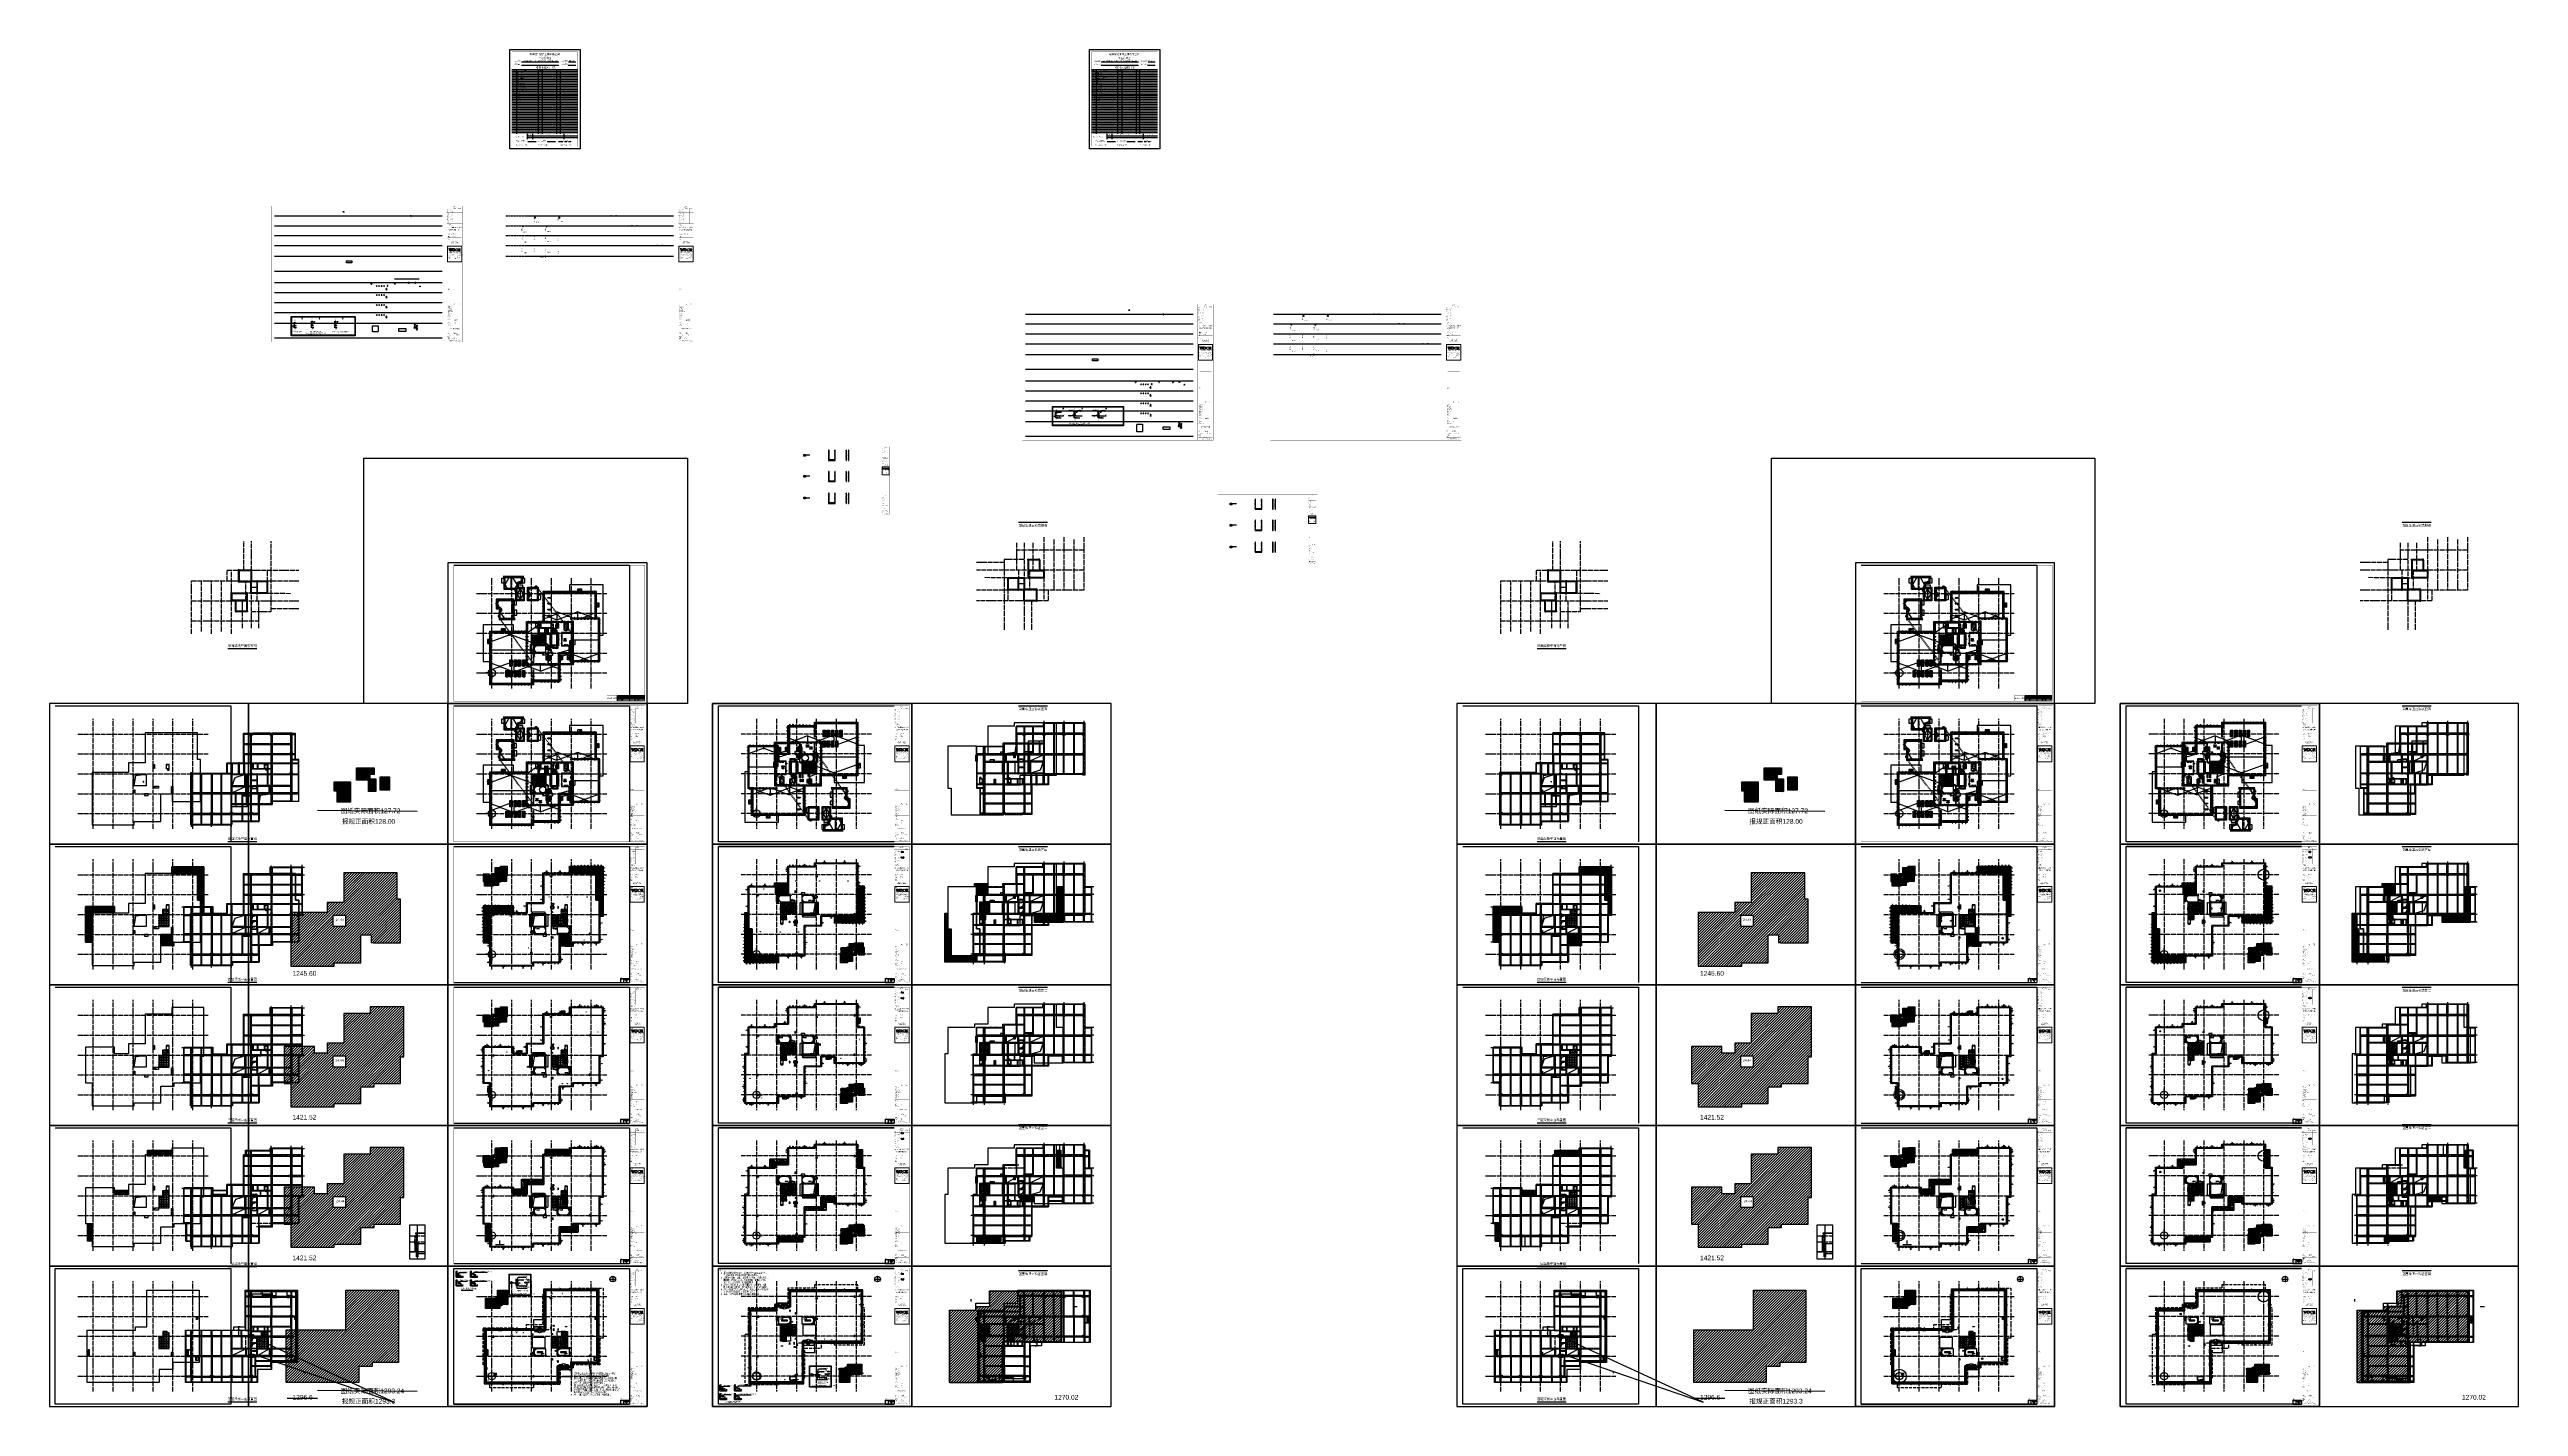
# Model space of a CAD drawing. Extents: x -186750 to 855523, y -12902 to 560425.
import ezdxf
from ezdxf.enums import TextEntityAlignment as Align
from ezdxf.xclip import XClip

# ---------------------------------------------------------------- set-up
doc = ezdxf.new("R2010")
doc.units = 0
doc.header["$LTSCALE"] = 1000
doc.header["$MEASUREMENT"] = 0
doc.header["$XCLIPFRAME"] = 0
for name, pattern in [('10#楼幕墙$0$109-34 轴网$0$L1$0$$AUDIT_BAD_LTYPE1', [0]), ('10#楼幕墙$0$DASH', [0.35, 0.25, -0.1]), ('104-10 轴网$0$DOTE', [2.42, 2, -0.2, 0.02, -0.2]), ('109-34 轴网$0$L1$0$$AUDIT_BAD_LTYPE1', [0]), ('8#楼幕墙$0$109-34 轴网$0$L1$0$$AUDIT_BAD_LTYPE1', [0]), ('8#楼幕墙$0$DASH', [0.35, 0.25, -0.1]), ('CENTER2', [1.125, 0.75, -0.125, 0.125, -0.125]), ('CONTINOUS', [0]), ('DASH', [0.35, 0.25, -0.1]), ('DASHED', [0.75, 0.5, -0.25]), ('DOTE', [2.42, 2, -0.2, 0.02, -0.2]), ('X-104 8#10#平面$0$104-1112 结构$0$$AUDIT_BAD_LTYPE1', [0]), ('X-104 8#10#平面$0$104-6 轴网$0$DOTE', [2.42, 2, -0.2, 0.02, -0.2]), ('X-104 8#10#平面$0$109-34 轴网$0$L1$0$$AUDIT_BAD_LTYPE1', [0]), ('X-104 8#10#平面$0$CACHE', [0.375, 0.25, -0.125]), ('X-104 8#10#平面$0$DASH', [0.35, 0.25, -0.1]), ('三跑梯-1F$0$DASH', [0.35, 0.25, -0.1]), ('三跑梯-偶数F$0$DASH', [0.35, 0.25, -0.1]), ('三跑梯-奇数F$0$DASH', [0.35, 0.25, -0.1]), ('三跑梯-奇数F顶层$0$DASH', [0.35, 0.25, -0.1]), ('梯段11、12$0$DASH', [0.35, 0.25, -0.1])]:
    doc.linetypes.add(name, pattern=pattern)
for name, color, linetype in [('00-图签签名_10', 10, 'Continuous'), ('10#楼幕墙$0$10#楼幕墙$0$A-C_玻璃幕墙', 140, 'Continuous'), ('10#楼幕墙$0$A-C_玻璃幕墙', 140, 'Continuous'), ('10#楼幕墙$0$A-C_窗', 140, 'Continuous'), ('10#楼幕墙$0$A-C_窗b', 191, 'Continuous'), ('10#楼幕墙$0$A-C_门', 150, 'Continuous'), ('10#楼幕墙$0$A-O_屋面', 252, 'Continuous'), ('10#楼幕墙$0$A-SUR_看线', 252, 'Continuous'), ('10#楼幕墙$0$A-TECH_结构', 21, 'Continuous'), ('10#楼幕墙$0$A-金属背板', 30, 'Continuous'), ('10#楼幕墙$0$EH_石材', 116, 'Continuous'), ('10#楼幕墙$1$A-TECH_结构', 21, 'Continuous'), ('104-10 轴网$0$A_AXIS-轴线', 252, '104-10 轴网$0$DOTE'), ('8#楼幕墙$0$01-标注_尺寸', 124, 'Continuous'), ('8#楼幕墙$0$A-C_玻璃幕墙', 140, 'Continuous'), ('8#楼幕墙$0$A-C_窗', 140, 'Continuous'), ('8#楼幕墙$0$A-C_窗b', 191, 'Continuous'), ('8#楼幕墙$0$A-C_门', 150, 'Continuous'), ('8#楼幕墙$0$A-O_屋面', 252, 'Continuous'), ('8#楼幕墙$0$A-SUR_看线', 252, 'Continuous'), ('8#楼幕墙$0$A-TECH_结构', 21, 'Continuous'), ('8#楼幕墙$0$A-金属背板', 30, 'Continuous'), ('a-dote', 14, 'DOTE'), ('A-TECH_结构', 21, 'Continuous'), ('BEAM', 4, 'DASHED'), ('DIM', 3, 'Continuous'), ('DIM_喷淋', 3, 'Continuous'), ('EQUIP_喷淋', 7, 'Continuous'), ('EQUIP_污水', 7, 'Continuous'), ('EQUIP_消防', 7, 'Continuous'), ('PIPE-喷淋', 6, 'Continuous'), ('PIPE-消防', 1, 'Continuous'), ('s-beam', 4, 'DASH'), ('s-colu', 40, 'Continuous'), ('s-colu-hatc', 16, 'Continuous'), ('s-hole', 5, 'Continuous'), ('s-num', 90, 'Continuous'), ('s-wall', 40, 'Continuous'), ('SHEET_TEXT', 7, 'Continuous'), ('TEXT_中水', 7, 'Continuous'), ('TEXT_给水', 7, 'Continuous'), ('TWT_LEAD', 3, 'Continuous'), ('TWT_TEXT', 7, 'Continuous'), ('VALVE_中水', 7, 'Continuous'), ('VALVE_喷淋', 7, 'Continuous'), ('VALVE_污水', 7, 'Continuous'), ('VALVE_消防', 7, 'Continuous'), ('VPIPE-雨水', 4, 'TG_Y'), ('W-减压孔板孔径', 212, 'Continuous'), ('W-管径-ZP', 40, 'Continuous'), ('W-给水', 1, 'Continuous'), ('X-104 8#10#平面$0$00-图签', 7, 'Continuous'), ('X-104 8#10#平面$0$00-图纸会审附图', 1, 'Continuous'), ('X-104 8#10#平面$0$01-标注_尺寸', 124, 'Continuous'), ('X-104 8#10#平面$0$01-标注_符号', 200, 'Continuous'), ('X-104 8#10#平面$0$01-标注_轴线坐标', 132, 'Continuous'), ('X-104 8#10#平面$0$02-TEXT_房间', 252, 'Continuous'), ('X-104 8#10#平面$0$03-表格_185', 185, 'Continuous'), ('X-104 8#10#平面$0$04-电动窗', 1, 'Continuous'), ('X-104 8#10#平面$0$05-填充_156', 156, 'Continuous'), ('X-104 8#10#平面$0$05-填充_天正', 26, 'Continuous'), ('X-104 8#10#平面$0$104-6 轴网$0$A_AXIS-轴线', 36, 'X-104 8#10#平面$0$104-6 轴网$0$DOTE'), ('X-104 8#10#平面$0$A-C_玻璃幕墙', 252, 'Continuous'), ('X-104 8#10#平面$0$A-C_窗', 140, 'Continuous'), ('X-104 8#10#平面$0$A-C_门', 150, 'Continuous'), ('X-104 8#10#平面$0$A-D_龙骨', 152, 'Continuous'), ('X-104 8#10#平面$0$A-E_栏杆', 252, 'Continuous'), ('X-104 8#10#平面$0$A-E_楼梯', 252, 'Continuous'), ('X-104 8#10#平面$0$A-E_电梯', 252, 'Continuous'), ('X-104 8#10#平面$0$A-FC', 252, 'X-104 8#10#平面$0$CACHE'), ('X-104 8#10#平面$0$A-I_卫-洁具', 8, 'Continuous'), ('X-104 8#10#平面$0$A-O_分水线', 127, 'Continuous'), ('X-104 8#10#平面$0$A-O_屋面', 201, 'Continuous'), ('X-104 8#10#平面$0$A-O_散水', 134, 'Continuous'), ('X-104 8#10#平面$0$A-SUR_保温', 222, 'Continuous'), ('X-104 8#10#平面$0$A-SUR_看线', 252, 'Continuous'), ('X-104 8#10#平面$0$A-SUR_面层', 191, 'Continuous'), ('X-104 8#10#平面$0$A-TECH_暖通', 162, 'Continuous'), ('X-104 8#10#平面$0$A-TECH_结构', 252, 'Continuous'), ('X-104 8#10#平面$0$A-金属背板', 30, 'Continuous'), ('X-104 8#10#平面$0$A_STR-砌块墙', 121, 'Continuous'), ('X-104 8#10#平面$0$A_STR-砼柱', 51, 'Continuous'), ('X-104 8#10#平面$0$D_铝板', 181, 'Continuous'), ('X-104 8#10#平面$0$E-墙面分格', 252, 'Continuous'), ('X-104 8#10#平面$0$E-立面轮廓', 241, 'Continuous'), ('X-104 8#10#平面$0$EH_玻璃', 252, 'Continuous'), ('X-104 8#10#平面$0$EH_石材', 116, 'Continuous'), ('X-104 8#10#平面$0$图例', 7, 'Continuous'), ('XF-SP', 3, 'Continuous'), ('小说明$0$W-给水', 1, 'Continuous'), ('建筑签名', 7, 'Continuous'), ('梯段11、12$0$A-E_楼梯', 171, 'Continuous'), ('水-8#10#提建筑结构暖电条件$0$EQUIP_消防', 7, 'Continuous'), ('水-8#10#提建筑结构暖电条件$0$TEXT_消防', 7, 'Continuous'), ('水-8#10#提建筑结构暖电条件$0$VPIPE-消防', 1, 'Continuous'), ('水-8#10#提建筑结构暖电条件$0$水-建-消火栓', 4, 'Continuous'), ('水-剖面示意图', 6, 'Continuous'), ('水-立管-消防低', 1, 'Continuous'), ('水-设备-废水', 7, 'Continuous'), ('水-阀门-喷淋', 7, 'Continuous'), ('电子签名', 5, 'Continuous')]:
    doc.layers.add(name, color=color, linetype=linetype)
for name, color, linetype, plot in [('04-不打印_辅助线', 165, 'Continuous', False), ('10#楼幕墙$0$04-不打印_辅助线', 165, 'Continuous', False), ('10#楼幕墙$0$04-电动窗', 1, 'Continuous', False), ('8#楼幕墙$0$04-不打印_辅助线', 165, 'Continuous', False), ('8#楼幕墙$0$04-电动窗', 1, 'Continuous', False), ('defpoint', 7, 'Continuous', False), ('X-104 8#10#平面$0$04-不打印_辅助线', 165, 'Continuous', False), ('X-104 8#10#平面$0$DIM_MODI', 6, 'Continuous', False), ('三跑梯-1F$0$04-不打印_辅助线', 165, 'Continuous', False), ('三跑梯-偶数F$0$04-不打印_辅助线', 165, 'Continuous', False), ('三跑梯-奇数F$0$04-不打印_辅助线', 165, 'Continuous', False), ('三跑梯-奇数F顶层$0$04-不打印_辅助线', 165, 'Continuous', False)]:
    doc.layers.add(name, color=color, linetype=linetype, plot=plot)
doc.styles.add('-黑体', font='simhei.ttf', dxfattribs={"width": 0.8})
doc.styles.add('_HZTXT', font='@ros.shx', dxfattribs={"width": 0.7, "bigfont": '@jd.shx'})
doc.styles.add('_JD', font='ros.shx', dxfattribs={"width": 0.65, "bigfont": 'jd.shx'})
doc.styles.add('_TCH_AXIS', font='COMPLEX.shx', dxfattribs={"width": 0.5, "bigfont": 'GBCBIG.shx'})
doc.styles.add('H1', font='')
doc.styles.add('TG_LINETYPE', font='romans2.shx', dxfattribs={"width": 0.8, "height": 3, "bigfont": 'hzdf2.shx'})
doc.styles.add('TSSD_Dimension', font='Tssdeng.shx', dxfattribs={"width": 0.7, "bigfont": 'Tssdchn.shx'})
doc.styles.add('TSSD_NORM', font='tssdeng.shx', dxfattribs={"bigfont": 'hztxt.shx'})
doc.styles.add('X-104 8#10#平面$0$Arial', font='arial.ttf', dxfattribs={"width": 0.75, "height": 2.5})
doc.styles.add('X-104 8#10#平面$0$Standard', font='STXIHEI.TTF', dxfattribs={"width": 0.75})
doc.styles.add('X-104 8#10#平面$0$华文细黑', font='STXIHEI.TTF', dxfattribs={"height": 10})
doc.styles.add('X-104 9#平面绑定$0$图签信息$0$hwxh', font='STXIHEI.TTF')
doc.styles.add('X-104 9#平面绑定$0$图签信息$0$华文细黑', font='STXIHEI.TTF', dxfattribs={"height": 10})
doc.styles.add('华文细黑', font='STXIHEI.TTF', dxfattribs={"height": 10})
doc.styles.add('图签信息$0$hwxh', font='STXIHEI.TTF')
doc.styles.add('图签信息$0$华文细黑', font='STXIHEI.TTF', dxfattribs={"height": 10})
doc.styles.add('小说明$0$_HZTXT', font='ROMANS2', dxfattribs={"width": 0.8, "bigfont": 'HZTXT'})
doc.styles.add('水-8#10#提建筑结构暖电条件$0$STANDARD', font='GBENOR', dxfattribs={"bigfont": 'GBCBIG'})
doc.styles.get('H1').set_extended_font_data('SimSun')
doc.linetypes.add('TG_Y', pattern='A,5,-0.3,["Y",TG_LINETYPE,S=0.1,R=0,X=-0.23,Y=-0.15],0', length=5.3)
doc.dimstyles.new('TSSD_100_100', dxfattribs={"dimtxt": 350, "dimasz": 100, "dimexe": 100, "dimexo": 250, "dimgap": 100, "dimtad": 1, "dimdec": 0, "dimzin": 0, "dimdsep": 46, "dimtxsty": 'TSSD_Dimension', "dimblk": 'ARCHTICK', "dimblk1": 'ARCHTICK', "dimblk2": 'ARCHTICK', "dimcen": 0, "dimdle": 100, "dimclrt": 7, "dimadec": 0, "dimazin": 0, "dimtfac": 1, "dimtdec": 0, "dimtix": 1, "dimtmove": 2, "dimatfit": 3, "dimfxl": 1, "dimtolj": 1, "dimtzin": 0, "dimarcsym": 0})
doc.dimstyles.new('ZXX100', dxfattribs={"dimtxt": 350, "dimasz": 1, "dimexe": 250, "dimexo": 300, "dimgap": 60, "dimtad": 1, "dimdec": 0, "dimzin": 0, "dimdsep": 46, "dimtxsty": '_HZTXT', "dimblk": '_DIMX', "dimcen": 0.09, "dimclrt": 7, "dimadec": 0, "dimazin": 0, "dimtfac": 1, "dimtdec": 0, "dimtix": 1, "dimtmove": 2, "dimatfit": 3, "dimldrblk": '_DIMX', "dimfxl": 250, "dimtolj": 1, "dimtzin": 0, "dimarcsym": 0})
doc.dimstyles.new('ZXX50', dxfattribs={"dimtxt": 160, "dimasz": 0.5, "dimexe": 50, "dimexo": 50, "dimgap": 20, "dimtad": 1, "dimdec": 0, "dimzin": 0, "dimdsep": 46, "dimtxsty": '_HZTXT', "dimblk": 'W-屋顶水箱间2-_DIMX', "dimcen": 0.09, "dimclrt": 7, "dimadec": 0, "dimazin": 0, "dimtfac": 1, "dimtdec": 0, "dimtix": 1, "dimtmove": 2, "dimatfit": 3, "dimldrblk": 'W-屋顶水箱间2-_DIMX', "dimfxl": 300, "dimtolj": 1, "dimtzin": 0, "dimarcsym": 0})
pattern_1 = [(45, (-38543.802, -6670.83), (-17.67767, 17.67767), [])]
pattern_2 = [(45, (0, 0), (-224.5064, 224.5064), [])]
pattern_3 = [(45, (-111756.95, 3e-10), (-224.5064, 224.5064), [])]
pattern_4 = [(45, (0, -3e-11), (-561.266, 561.266), [])]
pattern_5 = [(0, (-3e-10, -237600), (158.75, 158.75), [158.75, -158.75]), (90, (158.75, -237600), (-158.75, 158.75), [158.75, -158.75])]
pattern_6 = [(230, (-3e-10, -237600), (-364.36934, 31.87817), [38.1, -419.1]), (175, (-3e-10, -237600), (70.48565, -382.1133), [30.48, -335.28]), (280.451, (-30.36, -237597.34), (-293.885, -350.23338), [32.38, -356.18]), (226.1842, (-3e-10, -237701.6), (-542.1581, 84.08466), [57.15, -628.65]), (276.6356, (-45.2, -237694.6), (-474.8085, -494.8511), [48.57, -534.27]), (171.184, (-3e-10, -237701.6), (-474.8092, -494.8502), [45.72, -502.92]), (201, (-50.8, -237676.2), (-303.22976, 204.53104), [38.1, -419.1]), (146, (-50.8, -237676.2), (-123.60406, -368.37593), [30.48, -335.28]), (251.4514, (-76.07, -237659.16), (-426.833, -163.8457), [32.38, -356.18]), (217.5, (-3e-10, -237600), (-6.177207, -169.11008), [0, -331.216, 0, -340.36, 0, -336.55]), (187.5, (-3e-10, -237600), (-133.63933, -200.36115), [0, -194.056, 0, -323.596, 0, -128.27]), (147.5, (113.28, -237600), (-271.18119, 11.45749), [0, -127, 0, -396.24, 0, -525.78]), (137.5, (164.08, -237600), (-296.25836, -50.85298), [0, -165.1, 0, -263.144, 0, -373.38])]
pattern_7 = [(0, (-2e-10, 59400), (158.75, 158.75), [158.75, -158.75]), (90, (158.75, 59400), (-158.75, 158.75), [158.75, -158.75])]
pattern_8 = [(230, (-1e-10, 59400), (-364.36934, 31.87817), [38.1, -419.1]), (175, (-1e-10, 59400), (70.48565, -382.1133), [30.48, -335.28]), (280.451, (-30.36, 59402.66), (-293.885, -350.23338), [32.38, -356.18]), (226.1842, (-1e-10, 59298.4), (-542.1581, 84.08466), [57.15, -628.65]), (276.6356, (-45.2, 59305.4), (-474.8085, -494.8511), [48.57, -534.27]), (171.184, (-1e-10, 59298.4), (-474.8092, -494.8502), [45.72, -502.92]), (201, (-50.8, 59323.8), (-303.22976, 204.53104), [38.1, -419.1]), (146, (-50.8, 59323.8), (-123.60406, -368.37593), [30.48, -335.28]), (251.4514, (-76.07, 59340.84), (-426.833, -163.8457), [32.38, -356.18]), (217.5, (-1e-10, 59400), (-6.177207, -169.11008), [0, -331.216, 0, -340.36, 0, -336.55]), (187.5, (-1e-10, 59400), (-133.63933, -200.36115), [0, -194.056, 0, -323.596, 0, -128.27]), (147.5, (113.28, 59400), (-271.18119, 11.45749), [0, -127, 0, -396.24, 0, -525.78]), (137.5, (164.08, 59400), (-296.25836, -50.85298), [0, -165.1, 0, -263.144, 0, -373.38])]

# ---------------------------------------------------------------- blocks, each defined once
blk = doc.blocks.new('_DIMX')
blk.add_line((-150, 0), (150, 0))
at = {"const_width": 50}
blk.add_lwpolyline([(-70, -70), (70, 70)], dxfattribs=at)
blk = doc.blocks.new('*D47')
at = {"layer": 'Defpoints', "color": 0, "linetype": 'CONTINOUS', "transparency": 16777216}
for p in [(-76101, 444804), (-75515, 445276), (-75318, 444804)]:
    blk.add_point(p, dxfattribs=at)
at = {"layer": 'W-给水', "color": 0, "linetype": 'CONTINOUS', "lineweight": -2, "transparency": 16777216}
for p, q in [((-75815, 445276), (-76351, 445276)), ((-75618, 444804), (-76351, 444804)), ((-76101, 445277), (-76101, 445278)), ((-76101, 445276), (-76101, 444804)), ((-76101, 444803), (-76101, 444802))]:
    blk.add_line(p, q, dxfattribs=at)
for p, rotation in [((-76101, 445276), 270), ((-76101, 444804), 90)]:
    blk.add_blockref('_DIMX', p, dxfattribs=dict(at, rotation=rotation))
at = {"layer": 'W-给水', "color": 7, "linetype": 'CONTINOUS', "transparency": 16777216, "insert": (-76336, 445040), "char_height": 350, "attachment_point": 5, "rotation": 90, "style": '_HZTXT'}
blk.add_mtext('\\A1;300', dxfattribs=at)
blk = doc.blocks.new('*D48')
at = {"layer": 'Defpoints', "color": 0, "linetype": 'CONTINOUS', "transparency": 16777216}
for p in [(-76101, 443455), (-75785, 444350), (-75511, 443455)]:
    blk.add_point(p, dxfattribs=at)
at = {"layer": 'W-给水', "color": 0, "linetype": 'CONTINOUS', "lineweight": -2, "transparency": 16777216}
for p, q in [((-76085, 444350), (-76351, 444350)), ((-75811, 443455), (-76351, 443455)), ((-76101, 444351), (-76101, 444352)), ((-76101, 444350), (-76101, 443455)), ((-76101, 443454), (-76101, 443453))]:
    blk.add_line(p, q, dxfattribs=at)
for p, rotation in [((-76101, 444350), 270), ((-76101, 443455), 90)]:
    blk.add_blockref('_DIMX', p, dxfattribs=dict(at, rotation=rotation))
at = {"layer": 'W-给水', "color": 7, "linetype": 'CONTINOUS', "transparency": 16777216, "insert": (-76336, 443903), "char_height": 350, "attachment_point": 5, "rotation": 90, "style": '_HZTXT'}
blk.add_mtext('\\A1;1500', dxfattribs=at)
blk = doc.blocks.new('*D49')
at = {"layer": 'Defpoints', "color": 0, "transparency": 16777216}
for p in [(-76101, 442891), (-75672, 442891), (-75513, 443455)]:
    blk.add_point(p, dxfattribs=at)
at = {"layer": 'W-给水', "color": 0, "lineweight": -2, "transparency": 16777216}
for p, q in [((-75813, 443455), (-76351, 443455)), ((-75972, 442891), (-76351, 442891)), ((-76101, 443456), (-76101, 443457)), ((-76101, 443455), (-76101, 442891)), ((-76101, 442890), (-76101, 442889))]:
    blk.add_line(p, q, dxfattribs=at)
for p, rotation in [((-76101, 443455), 270), ((-76101, 442891), 90)]:
    blk.add_blockref('_DIMX', p, dxfattribs=dict(at, rotation=rotation))
at = {"layer": 'W-给水', "color": 7, "transparency": 16777216, "insert": (-76336, 443173), "char_height": 350, "attachment_point": 5, "rotation": 90, "style": '_HZTXT'}
blk.add_mtext('\\A1;200', dxfattribs=at)
blk = doc.blocks.new('*D50')
at = {"layer": 'Defpoints', "color": 0, "transparency": 16777216}
for p in [(-83381, 442891), (-82952, 442891), (-82793, 443455)]:
    blk.add_point(p, dxfattribs=at)
at = {"layer": 'W-给水', "color": 0, "lineweight": -2, "transparency": 16777216}
for p, q in [((-83093, 443455), (-83631, 443455)), ((-83252, 442891), (-83631, 442891)), ((-83381, 443456), (-83381, 443457)), ((-83381, 443455), (-83381, 442891)), ((-83381, 442890), (-83381, 442889))]:
    blk.add_line(p, q, dxfattribs=at)
for p, rotation in [((-83381, 443455), 270), ((-83381, 442891), 90)]:
    blk.add_blockref('_DIMX', p, dxfattribs=dict(at, rotation=rotation))
at = {"layer": 'W-给水', "color": 7, "transparency": 16777216, "insert": (-83616, 443173), "char_height": 350, "attachment_point": 5, "rotation": 90, "style": '_HZTXT'}
blk.add_mtext('\\A1;200', dxfattribs=at)
blk = doc.blocks.new('*D51')
at = {"layer": 'Defpoints', "color": 0, "linetype": 'CONTINOUS', "transparency": 16777216}
for p in [(-76101, 444804), (-75515, 445276), (-75318, 444804)]:
    blk.add_point(p, dxfattribs=at)
at = {"layer": 'W-给水', "color": 0, "linetype": 'CONTINOUS', "lineweight": -2, "transparency": 16777216}
for p, q in [((-75815, 445276), (-76351, 445276)), ((-75618, 444804), (-76351, 444804)), ((-76101, 445277), (-76101, 445278)), ((-76101, 445276), (-76101, 444804)), ((-76101, 444803), (-76101, 444802))]:
    blk.add_line(p, q, dxfattribs=at)
for p, rotation in [((-76101, 445276), 270), ((-76101, 444804), 90)]:
    blk.add_blockref('_DIMX', p, dxfattribs=dict(at, rotation=rotation))
at = {"layer": 'W-给水', "color": 7, "linetype": 'CONTINOUS', "transparency": 16777216, "insert": (-76336, 445040), "char_height": 350, "attachment_point": 5, "rotation": 90, "style": '_HZTXT'}
blk.add_mtext('\\A1;300', dxfattribs=at)
blk = doc.blocks.new('*D52')
at = {"layer": 'Defpoints', "color": 0, "transparency": 16777216}
for p in [(-76101, 442891), (-75672, 442891), (-75513, 443455)]:
    blk.add_point(p, dxfattribs=at)
at = {"layer": 'W-给水', "color": 0, "lineweight": -2, "transparency": 16777216}
for p, q in [((-75813, 443455), (-76351, 443455)), ((-75972, 442891), (-76351, 442891)), ((-76101, 443456), (-76101, 443457)), ((-76101, 443455), (-76101, 442891)), ((-76101, 442890), (-76101, 442889))]:
    blk.add_line(p, q, dxfattribs=at)
for p, rotation in [((-76101, 443455), 270), ((-76101, 442891), 90)]:
    blk.add_blockref('_DIMX', p, dxfattribs=dict(at, rotation=rotation))
at = {"layer": 'W-给水', "color": 7, "transparency": 16777216, "insert": (-76336, 443173), "char_height": 350, "attachment_point": 5, "rotation": 90, "style": '_HZTXT'}
blk.add_mtext('\\A1;200', dxfattribs=at)
blk = doc.blocks.new('*D53')
at = {"layer": 'Defpoints', "color": 0, "linetype": 'CONTINOUS', "transparency": 16777216}
for p in [(-83381, 443455), (-83063, 443455), (-82005, 444889)]:
    blk.add_point(p, dxfattribs=at)
at = {"layer": 'W-给水', "color": 0, "linetype": 'CONTINOUS', "lineweight": -2, "transparency": 16777216}
for p, q in [((-84063, 443455), (-83631, 443455)), ((-83005, 444889), (-83631, 444889)), ((-83381, 444888), (-83381, 443456))]:
    blk.add_line(p, q, dxfattribs=at)
for p, rotation in [((-83381, 444889), 90), ((-83381, 443455), 270)]:
    blk.add_blockref('_DIMX', p, dxfattribs=dict(at, rotation=rotation))
at = {"layer": 'W-给水', "color": 7, "linetype": 'CONTINOUS', "transparency": 16777216, "insert": (-83616, 444172), "char_height": 350, "attachment_point": 5, "rotation": 90, "style": '_HZTXT'}
blk.add_mtext('\\A1;1500', dxfattribs=at)
blk = doc.blocks.new('*D54')
at = {"layer": 'Defpoints', "color": 0, "transparency": 16777216}
for p in [(-83381, 442891), (-82952, 442891), (-82793, 443455)]:
    blk.add_point(p, dxfattribs=at)
at = {"layer": 'W-给水', "color": 0, "lineweight": -2, "transparency": 16777216}
for p, q in [((-83093, 443455), (-83631, 443455)), ((-83252, 442891), (-83631, 442891)), ((-83381, 443456), (-83381, 443457)), ((-83381, 443455), (-83381, 442891)), ((-83381, 442890), (-83381, 442889))]:
    blk.add_line(p, q, dxfattribs=at)
for p, rotation in [((-83381, 443455), 270), ((-83381, 442891), 90)]:
    blk.add_blockref('_DIMX', p, dxfattribs=dict(at, rotation=rotation))
at = {"layer": 'W-给水', "color": 7, "transparency": 16777216, "insert": (-83616, 443173), "char_height": 350, "attachment_point": 5, "rotation": 90, "style": '_HZTXT'}
blk.add_mtext('\\A1;200', dxfattribs=at)
blk = doc.blocks.new('*D55')
at = {"layer": 'Defpoints', "color": 0, "linetype": 'CONTINOUS', "transparency": 16777216}
for p in [(-76101, 444350), (-75515, 444350), (-75318, 444804)]:
    blk.add_point(p, dxfattribs=at)
at = {"layer": 'W-给水', "color": 0, "linetype": 'CONTINOUS', "lineweight": -2, "transparency": 16777216}
for p, q in [((-75618, 444804), (-76351, 444804)), ((-75815, 444350), (-76351, 444350)), ((-76101, 444803), (-76101, 444351))]:
    blk.add_line(p, q, dxfattribs=at)
for p, rotation in [((-76101, 444804), 90), ((-76101, 444350), 270)]:
    blk.add_blockref('_DIMX', p, dxfattribs=dict(at, rotation=rotation))
at = {"layer": 'W-给水', "color": 7, "linetype": 'CONTINOUS', "transparency": 16777216, "insert": (-76552, 444522), "char_height": 350, "attachment_point": 5, "rotation": 90, "style": '_HZTXT'}
blk.add_mtext('\\A1;300', dxfattribs=at)
blk = doc.blocks.new('$valve$00000667')
for p, q in [((-242, 75), (-372, 0)), ((-242, -75), (-372, 0)), ((-87, 75), (-242, 75)), ((-87, 75), (-87, -75)), ((-87, 0), (0, 0)), ((-286, -125), (-164, -125)), ((-87, -75), (-242, -75)), ((-164, -75), (-164, -125))]:
    blk.add_line(p, q)
blk = doc.blocks.new('$TwtSys$00000283')
for p, q in [((0, -2.4), (-1.2, 0)), ((1.2, 0), (-1.2, 0)), ((0, -2.4), (1.2, 0)), ((1.2, -2.4), (-1.2, -2.4))]:
    blk.add_line(p, q)
blk = doc.blocks.new('W-系统原理图-$VALVE$00000597')
blk.add_line((-93, 357), (93, 543))
blk.add_lwpolyline([(93, 543, 0, 50, 0), (-31, 456, 50, 50, 0)], format="xyseb")
for points, const_width in [([(0, 300), (0, 0)], 30), ([(0, 182), (75, 182), (75, 107)], 7.5)]:
    blk.add_lwpolyline(points, dxfattribs=dict(const_width=const_width))
blk.add_circle((0, 450), 150)
blk = doc.blocks.new('$VALVE$00000669')
for p, q in [((-74, 287), (-74, 433)), ((-74, 433), (76, 433)), ((0, 433), (0, 500)), ((0, 108), (100, 108)), ((76, 433), (76, 287)), ((100, 158), (100, 58))]:
    blk.add_line(p, q)
at = {"const_width": 31.2}
blk.add_lwpolyline([(-16, 108, 1), (16, 108, 1)], format="xyb", close=True, dxfattribs=at)
blk.add_lwpolyline([(0, 212, 15, 15, 0), (0, 0, 0, 0, 0)], format="xyseb")
blk.add_circle((0, 108), 31.2)
blk.add_arc((1, 287), 75, 180, 0)
blk = doc.blocks.new('$VALVE$00000553')
at = {"const_width": 30}
for points in [[(0, 100), (-250, 100), (-250, 100)], [(0, 100), (0, 175)], [(0, 100), (250, 100), (250, 100)], [(-250, -100), (-250, -100), (0, -100)], [(250, -100), (250, -100), (0, -100)], [(0, -175), (0, -100)]]:
    blk.add_lwpolyline(points, dxfattribs=at)
blk = doc.blocks.new('$ATTACHMENT$00000217')
blk.add_line((-150, 0), (150, 0))
at = {"const_width": 15}
blk.add_lwpolyline([(-99, 0, -1), (101, 0)], format="xyb", dxfattribs=at)
blk = doc.blocks.new('A$C76392DCF')
at = {"layer": 'XF-SP', "color": 1}
for p, q in [((-78, 188, -2), (-64, 201, -2)), ((-78, 188, -2), (-78, -188, -2)), ((-47, 201, -2), (-64, 201, -2)), ((-47, 201, -2), (-31, 201, -2)), ((0, 173, -2), (-31, 201, -2)), ((0, 173, -2), (0, -173, -2)), ((-434, -168, -2), (-357, -91, -2)), ((-410, -192, -2), (-434, -168, -2)), ((-332, -114, -2), (-410, -192, -2)), ((-346, -28, -2), (-369, -40, -2)), ((-256, -86, -2), (-266, -122, -2)), ((-78, -188, -2), (-64, -201, -2)), ((-64, -201, -2), (-47, -201, -2)), ((-31, -201, -2), (-47, -201, -2)), ((0, -173, -2), (-31, -201, -2))]:
    blk.add_line(p, q, dxfattribs=at)
for centre, major_axis, ratio, start_param, end_param in [((-78, 0, -2), (319, 0), 0.59077329, 1.57079633, 4.71238898), ((-134, 0, -2), (244, 0), 0.59291624, 3.42206152, 4.14407776), ((-133, 6, -2), (223, 0), 0.49309096, 3.44833551, 4.12997126)]:
    blk.add_ellipse(centre, major_axis=major_axis, ratio=ratio, start_param=start_param, end_param=end_param, dxfattribs=at)
blk = doc.blocks.new('水-8#10#提建筑结构暖电条件$0$$TWTSYS$00000546')
h = blk.add_hatch()
h.set_pattern_fill('ANSI31', color=256, scale=200, style=0)
h.set_pattern_definition(pattern_1)
h.paths.add_polyline_path([(-65, 174), (65, 174), (65, 44), (-65, 44)])
for points in [[(0, 344), (-198, 0), (198, 0)], [(-65, 174), (65, 174), (65, 44), (-65, 44)]]:
    blk.add_lwpolyline(points, close=True)
blk = doc.blocks.new('水-8#10#提建筑结构暖电条件$0$A$C17767B82')
at = {"layer": '水-8#10#提建筑结构暖电条件$0$EQUIP_消防', "xscale": -0.91476, "yscale": 0.91476, "zscale": 0.91476}
for p in [(184, 0), (546, 0)]:
    blk.add_blockref('水-8#10#提建筑结构暖电条件$0$$TWTSYS$00000546', p, dxfattribs=at)
at = {"layer": '水-8#10#提建筑结构暖电条件$0$TEXT_消防', "style": '水-8#10#提建筑结构暖电条件$0$STANDARD', "width": 0.64}
blk.add_text('MF/ABC4', height=262.5, dxfattribs=at).set_placement((37, 312))
blk = doc.blocks.new('W-屋顶水箱间2-_DIMX')
blk.add_line((-150, 0), (150, 0))
at = {"const_width": 50}
blk.add_lwpolyline([(-70, -70), (70, 70)], dxfattribs=at)
blk = doc.blocks.new('*D149')
at = {"layer": 'Defpoints', "color": 0, "transparency": 16777216}
for p in [(-3380, 1774), (-3204, 1978), (-3204, 1725)]:
    blk.add_point(p, dxfattribs=at)
at = {"layer": '小说明$0$W-给水', "color": 0, "lineweight": -2, "transparency": 16777216}
for p, q in [((-3381, 1978), (-3381, 1978)), ((-3380, 1824), (-3380, 2028)), ((-3380, 1978), (-3204, 1978)), ((-3204, 1775), (-3204, 2028)), ((-3204, 1978), (-3203, 1978))]:
    blk.add_line(p, q, dxfattribs=at)
at = {"layer": '小说明$0$W-给水', "color": 0, "lineweight": -2, "transparency": 16777216, "xscale": 0.5, "yscale": 0.5, "zscale": 0.5}
blk.add_blockref('W-屋顶水箱间2-_DIMX', (-3380, 1978), dxfattribs=at)
at = {"layer": '小说明$0$W-给水', "color": 0, "lineweight": -2, "transparency": 16777216, "xscale": 0.5, "yscale": 0.5, "zscale": 0.5, "rotation": 180}
blk.add_blockref('W-屋顶水箱间2-_DIMX', (-3204, 1978), dxfattribs=at)
at = {"layer": '小说明$0$W-给水', "color": 7, "transparency": 16777216, "insert": (-3292, 2078), "char_height": 160, "attachment_point": 5, "style": '_HZTXT'}
blk.add_mtext('\\A1;80', dxfattribs=at)
blk = doc.blocks.new('*D150')
at = {"layer": 'Defpoints', "color": 0, "transparency": 16777216}
for p in [(-3181, 1710), (-3181, 1565), (-2874, 1565)]:
    blk.add_point(p, dxfattribs=at)
at = {"layer": '小说明$0$W-给水', "color": 0, "lineweight": -2, "transparency": 16777216}
for p, q in [((-3131, 1710), (-2824, 1710)), ((-3131, 1565), (-2824, 1565)), ((-2874, 1711), (-2874, 1711)), ((-2874, 1710), (-2874, 1565)), ((-2874, 1564), (-2874, 1564))]:
    blk.add_line(p, q, dxfattribs=at)
at = {"layer": '小说明$0$W-给水', "color": 0, "lineweight": -2, "transparency": 16777216, "xscale": 0.5, "yscale": 0.5, "zscale": 0.5}
for p, rotation in [((-2874, 1710), 270), ((-2874, 1565), 90)]:
    blk.add_blockref('W-屋顶水箱间2-_DIMX', p, dxfattribs=dict(at, rotation=rotation))
at = {"layer": '小说明$0$W-给水', "color": 7, "transparency": 16777216, "insert": (-2974, 1638), "char_height": 160, "attachment_point": 5, "rotation": 90, "style": '_HZTXT'}
blk.add_mtext('\\A1;80', dxfattribs=at)
blk = doc.blocks.new('*D151')
at = {"layer": 'Defpoints', "color": 0, "transparency": 16777216}
for p in [(-1345, 1810), (-1102, 2014), (-1102, 1820)]:
    blk.add_point(p, dxfattribs=at)
at = {"layer": '小说明$0$W-给水', "color": 0, "lineweight": -2, "transparency": 16777216}
for p, q in [((-1345, 1860), (-1345, 2064)), ((-1345, 2014), (-1103, 2014)), ((-1102, 1870), (-1102, 2064))]:
    blk.add_line(p, q, dxfattribs=at)
at = {"layer": '小说明$0$W-给水', "color": 0, "lineweight": -2, "transparency": 16777216, "xscale": 0.5, "yscale": 0.5, "zscale": 0.5, "rotation": 180}
blk.add_blockref('W-屋顶水箱间2-_DIMX', (-1345, 2014), dxfattribs=at)
at = {"layer": '小说明$0$W-给水', "color": 0, "lineweight": -2, "transparency": 16777216, "xscale": 0.5, "yscale": 0.5, "zscale": 0.5}
blk.add_blockref('W-屋顶水箱间2-_DIMX', (-1102, 2014), dxfattribs=at)
at = {"layer": '小说明$0$W-给水', "color": 7, "transparency": 16777216, "insert": (-1185, 2144), "char_height": 160, "attachment_point": 5, "style": '_HZTXT'}
blk.add_mtext('\\A1;120', dxfattribs=at)
blk = doc.blocks.new('*D152')
at = {"layer": 'Defpoints', "color": 0, "transparency": 16777216}
for p in [(-1108, 1794), (-1075, 1565), (-768, 1565)]:
    blk.add_point(p, dxfattribs=at)
at = {"layer": '小说明$0$W-给水', "color": 0, "lineweight": -2, "transparency": 16777216}
for p, q in [((-1058, 1794), (-718, 1794)), ((-1025, 1565), (-718, 1565)), ((-768, 1794), (-768, 1565))]:
    blk.add_line(p, q, dxfattribs=at)
at = {"layer": '小说明$0$W-给水', "color": 0, "lineweight": -2, "transparency": 16777216, "xscale": 0.5, "yscale": 0.5, "zscale": 0.5}
for p, rotation in [((-768, 1794), 90), ((-768, 1565), 270)]:
    blk.add_blockref('W-屋顶水箱间2-_DIMX', p, dxfattribs=dict(at, rotation=rotation))
at = {"layer": '小说明$0$W-给水', "color": 7, "transparency": 16777216, "insert": (-898, 1741), "char_height": 160, "attachment_point": 5, "rotation": 90, "style": '_HZTXT'}
blk.add_mtext('\\A1;120', dxfattribs=at)
blk = doc.blocks.new('*D153')
at = {"layer": 'Defpoints', "color": 0, "transparency": 16777216}
for p in [(-3383, 586), (-3140, 790), (-3140, 596)]:
    blk.add_point(p, dxfattribs=at)
at = {"layer": '小说明$0$W-给水', "color": 0, "lineweight": -2, "transparency": 16777216}
for p, q in [((-3383, 636), (-3383, 840)), ((-3382, 790), (-3140, 790)), ((-3140, 646), (-3140, 840))]:
    blk.add_line(p, q, dxfattribs=at)
at = {"layer": '小说明$0$W-给水', "color": 0, "lineweight": -2, "transparency": 16777216, "xscale": 0.5, "yscale": 0.5, "zscale": 0.5, "rotation": 180}
blk.add_blockref('W-屋顶水箱间2-_DIMX', (-3383, 790), dxfattribs=at)
at = {"layer": '小说明$0$W-给水', "color": 0, "lineweight": -2, "transparency": 16777216, "xscale": 0.5, "yscale": 0.5, "zscale": 0.5}
blk.add_blockref('W-屋顶水箱间2-_DIMX', (-3140, 790), dxfattribs=at)
at = {"layer": '小说明$0$W-给水', "color": 7, "transparency": 16777216, "insert": (-3225, 920), "char_height": 160, "attachment_point": 5, "style": '_HZTXT'}
blk.add_mtext('\\A1;150', dxfattribs=at)
blk = doc.blocks.new('*D154')
at = {"layer": 'Defpoints', "color": 0, "transparency": 16777216}
for p in [(-3157, 570), (-3125, 340), (-2818, 340)]:
    blk.add_point(p, dxfattribs=at)
at = {"layer": '小说明$0$W-给水', "color": 0, "lineweight": -2, "transparency": 16777216}
for p, q in [((-3107, 570), (-2768, 570)), ((-3075, 340), (-2768, 340)), ((-2818, 570), (-2818, 341))]:
    blk.add_line(p, q, dxfattribs=at)
at = {"layer": '小说明$0$W-给水', "color": 0, "lineweight": -2, "transparency": 16777216, "xscale": 0.5, "yscale": 0.5, "zscale": 0.5}
for p, rotation in [((-2818, 570), 90), ((-2818, 340), 270)]:
    blk.add_blockref('W-屋顶水箱间2-_DIMX', p, dxfattribs=dict(at, rotation=rotation))
at = {"layer": '小说明$0$W-给水', "color": 7, "transparency": 16777216, "insert": (-2948, 488), "char_height": 160, "attachment_point": 5, "rotation": 90, "style": '_HZTXT'}
blk.add_mtext('\\A1;150', dxfattribs=at)
blk = doc.blocks.new('*D155')
at = {"layer": 'Defpoints', "color": 0, "transparency": 16777216}
for p in [(-1344, 582), (-1101, 785), (-1101, 592)]:
    blk.add_point(p, dxfattribs=at)
at = {"layer": '小说明$0$W-给水', "color": 0, "lineweight": -2, "transparency": 16777216}
for p, q in [((-1344, 785), (-1345, 785)), ((-1344, 632), (-1344, 835)), ((-1344, 785), (-1101, 785)), ((-1101, 642), (-1101, 835)), ((-1100, 785), (-1100, 785))]:
    blk.add_line(p, q, dxfattribs=at)
at = {"layer": '小说明$0$W-给水', "color": 0, "lineweight": -2, "transparency": 16777216, "xscale": 0.5, "yscale": 0.5, "zscale": 0.5}
blk.add_blockref('W-屋顶水箱间2-_DIMX', (-1344, 785), dxfattribs=at)
at = {"layer": '小说明$0$W-给水', "color": 0, "lineweight": -2, "transparency": 16777216, "xscale": 0.5, "yscale": 0.5, "zscale": 0.5, "rotation": 180}
blk.add_blockref('W-屋顶水箱间2-_DIMX', (-1101, 785), dxfattribs=at)
at = {"layer": '小说明$0$W-给水', "color": 7, "transparency": 16777216, "insert": (-1222, 885), "char_height": 160, "attachment_point": 5, "style": '_HZTXT'}
blk.add_mtext('\\A1;200', dxfattribs=at)
blk = doc.blocks.new('*D156')
at = {"layer": 'Defpoints', "color": 0, "transparency": 16777216}
for p in [(-1151, 566), (-1118, 336), (-811, 336)]:
    blk.add_point(p, dxfattribs=at)
at = {"layer": '小说明$0$W-给水', "color": 0, "lineweight": -2, "transparency": 16777216}
for p, q in [((-1101, 566), (-761, 566)), ((-1068, 336), (-761, 336)), ((-811, 566), (-811, 567)), ((-811, 566), (-811, 336)), ((-811, 336), (-811, 335))]:
    blk.add_line(p, q, dxfattribs=at)
at = {"layer": '小说明$0$W-给水', "color": 0, "lineweight": -2, "transparency": 16777216, "xscale": 0.5, "yscale": 0.5, "zscale": 0.5}
for p, rotation in [((-811, 566), 270), ((-811, 336), 90)]:
    blk.add_blockref('W-屋顶水箱间2-_DIMX', p, dxfattribs=dict(at, rotation=rotation))
at = {"layer": '小说明$0$W-给水', "color": 7, "transparency": 16777216, "insert": (-911, 451), "char_height": 160, "attachment_point": 5, "rotation": 90, "style": '_HZTXT'}
blk.add_mtext('\\A1;200', dxfattribs=at)
blk = doc.blocks.new('fgffgfgfg')
at = {"layer": 'PIPE-消防', "linetype": 'ByBlock', "style": '_HZTXT', "width": 0.8}
for s, p in [('注：', (-124098, 20835, 0)), ('4、自行车库或储藏间分隔加门时，把阀门设置于公开区域; ', (-123554, 15482, 0)), ('3、施工承包商应在管线综合的基础上，合理安排、调整', (-123554, 16773, 0)), ('5、地下一层顶部重力流排水管以最小坡度安装。', (-123554, 14135, 0)), ('1、图中除特殊标注外所有压力管道梁下100mm安装；', (-123554, 20114, 0)), ('2、管道安装时同一标高上的管道安装原则：小管让大管，', (-123533, 18785)), ('施工管道的设置位置，避免碰撞和返工，满足净高要求。', (-122830, 16138, 0)), ('消火栓处为公共区域,不应分隔为私人空间。', (-122830, 14823, 0)), ('有压管让无压管，水管让风管及暖管。所有管线交叉', (-122803, 18108)), ('处均上返，遇梁处可下返至梁底敷设。', (-122803, 17450)), ('所有重力流管道过第一道梁贴梁下找坡安装。', (-122744, 19483, 0))]:
    blk.add_text(s, height=500, dxfattribs=at).set_placement(p)
blk = doc.blocks.new('$TwtSys$00000069')
at = {"color": 6}
for p, q in [((0.7, 0.7), (-0.7, -0.7)), ((-0.7, 0.7), (0.7, -0.7))]:
    blk.add_line(p, q, dxfattribs=at)
blk.add_circle((0, 0), 0.5, dxfattribs=at)
blk = doc.blocks.new('喷淋最不利点')
at = {"layer": 'DIM_喷淋', "color": 6}
for p, q in [((322041, 49164), (321585, 48707)), ((321585, 49164), (322041, 48707))]:
    blk.add_line(p, q, dxfattribs=at)
blk.add_circle((321813, 48935), 207, dxfattribs=at)
blk = doc.blocks.new('A$C52F73A58')
blk.add_blockref('喷淋最不利点', (-321813, -48935))
blk = doc.blocks.new('A$C7C3E17B9')
blk.add_blockref('A$C52F73A58', (0, 0))
blk = doc.blocks.new('X-104 9#平面绑定$0$图签信息$0$WDCE Copyright200X')
at = {"const_width": 0.016}
blk.add_lwpolyline([(-11, 1, 1), (-11, 1, 1)], format="xyb", close=True, dxfattribs=at)
at = {"style": 'X-104 9#平面绑定$0$图签信息$0$华文细黑'}
for s, p in [('WDCE ', (-11, 0)), ('     Copyright ', (-4, 0))]:
    blk.add_text(s, height=1, dxfattribs=at).set_placement(p, align=Align.BOTTOM_RIGHT)
blk.add_text('c', height=0.6, dxfattribs=at).set_placement((-11, 1), align=Align.MIDDLE_CENTER)
blk.add_attdef('200X', text='', height=1, dxfattribs=at).set_placement((0, 0), align=Align.BOTTOM_RIGHT)
blk = doc.blocks.new('X-104 9#平面绑定$0$图签信息$0$logo2')
h = blk.add_hatch(color=7)
h.paths.add_polyline_path([(19, -7.4), (15.8, -7.4), (15.8, -4), (19, -4), (19, -4.2), (16.5, -4.2), (16.5, -5.4), (18.8, -5.4), (18.8, -5.7), (16.5, -5.7), (16.5, -7.1), (19, -7.1)])
edge = h.paths.add_edge_path()
edge.add_spline(control_points=[(15.3, -4.2), (15.3, -4.2), (15.1, -4.6), (15.1, -4.6), (15.1, -4.6), (14.6, -4.1), (13.7, -4.1), (13, -4.1), (12.1, -4.5), (12.1, -5.6), (12.1, -6.5), (12.8, -7.2), (13.7, -7.2), (14.7, -7.2), (15.2, -6.7), (15.2, -6.7), (15.2, -6.7), (15.2, -7.1), (15.2, -7.1), (13.6, -7.7), (11.4, -7.3), (11.4, -5.6), (11.4, -3.7), (14.2, -3.7), (15.3, -4.2)], knot_values=[0, 0, 0, 0, 1, 1, 1, 2, 2, 2, 3, 3, 3, 4, 4, 4, 5, 5, 5, 6, 6, 6, 7, 7, 7, 8, 8, 8, 8], degree=3, periodic=0)
edge = h.paths.add_edge_path(flags=16)
edge.add_spline(control_points=[(10.2, -5.6), (10.2, -5.2), (10.1, -4.8), (9.9, -4.6), (9.6, -4.3), (9.2, -4.1), (8.7, -4.1), (8.7, -4.1), (7.6, -4.1), (7.6, -4.1), (7.6, -4.1), (7.6, -7.1), (7.6, -7.1), (7.6, -7.1), (8.7, -7.1), (8.7, -7.1), (9.1, -7.1), (9.5, -6.9), (9.8, -6.6), (10.1, -6.3), (10.2, -6), (10.2, -5.6)], knot_values=[0, 0, 0, 0, 1, 1, 1, 2, 2, 2, 3, 3, 3, 4, 4, 4, 5, 5, 5, 6, 6, 6, 7, 7, 7, 7], degree=3, periodic=0)
edge = h.paths.add_edge_path()
edge.add_spline(control_points=[(10.9, -5.5), (10.9, -6), (10.7, -6.4), (10.3, -6.7), (9.9, -7.1), (9.4, -7.3), (8.8, -7.3), (8.8, -7.3), (7, -7.3), (7, -7.3), (7, -7.3), (7, -3.9), (7, -3.9), (7, -3.9), (9.1, -3.9), (9.1, -3.9), (9.6, -3.9), (10, -4.1), (10.4, -4.3), (10.7, -4.6), (10.9, -5), (10.9, -5.5)], knot_values=[0, 0, 0, 0, 1, 1, 1, 2, 2, 2, 3, 3, 3, 4, 4, 4, 5, 5, 5, 6, 6, 6, 7, 7, 7, 7], degree=3, periodic=0)
at = {"lineweight": 0}
blk.add_lwpolyline([(19, -7.4), (15.8, -7.4), (15.8, -4), (19, -4), (19, -4.2), (16.5, -4.2), (16.5, -5.4), (18.8, -5.4), (18.8, -5.7), (16.5, -5.7), (16.5, -7.1), (19, -7.1), (19, -7.4)], dxfattribs=at)
for points, knots in [([(10.9, -5.5), (10.9, -6), (10.7, -6.4), (10.3, -6.7), (9.9, -7.1), (9.4, -7.3), (8.8, -7.3), (8.8, -7.3), (7, -7.3), (7, -7.3), (7, -7.3), (7, -3.9), (7, -3.9), (7, -3.9), (9.1, -3.9), (9.1, -3.9), (9.6, -3.9), (10, -4.1), (10.4, -4.3), (10.7, -4.6), (10.9, -5), (10.9, -5.5)], [0, 0, 0, 0, 1, 1, 1, 2, 2, 2, 3, 3, 3, 4, 4, 4, 5, 5, 5, 6, 6, 6, 7, 7, 7, 7]), ([(10.2, -5.6), (10.2, -5.2), (10.1, -4.8), (9.9, -4.6), (9.6, -4.3), (9.2, -4.1), (8.7, -4.1), (8.7, -4.1), (7.6, -4.1), (7.6, -4.1), (7.6, -4.1), (7.6, -7.1), (7.6, -7.1), (7.6, -7.1), (8.7, -7.1), (8.7, -7.1), (9.1, -7.1), (9.5, -6.9), (9.8, -6.6), (10.1, -6.3), (10.2, -6), (10.2, -5.6)], [0, 0, 0, 0, 1, 1, 1, 2, 2, 2, 3, 3, 3, 4, 4, 4, 5, 5, 5, 6, 6, 6, 7, 7, 7, 7]), ([(15.3, -4.2), (15.3, -4.2), (15.1, -4.6), (15.1, -4.6), (15.1, -4.6), (14.6, -4.1), (13.7, -4.1), (13, -4.1), (12.1, -4.5), (12.1, -5.6), (12.1, -6.5), (12.8, -7.2), (13.7, -7.2), (14.7, -7.2), (15.2, -6.7), (15.2, -6.7), (15.2, -6.7), (15.2, -7.1), (15.2, -7.1), (13.6, -7.7), (11.4, -7.3), (11.4, -5.6), (11.4, -3.7), (14.2, -3.7), (15.3, -4.2)], [0, 0, 0, 0, 1, 1, 1, 2, 2, 2, 3, 3, 3, 4, 4, 4, 5, 5, 5, 6, 6, 6, 7, 7, 7, 8, 8, 8, 8])]:
    blk.add_open_spline(points, degree=3, knots=knots, dxfattribs=at)
blk = doc.blocks.new('X-104 9#平面绑定$0$图签信息$0$logo1')
h = blk.add_hatch(color=8)
edge = h.paths.add_edge_path()
edge.add_spline(control_points=[(3.9, -5.2), (3.6, -5.9), (3.4, -6.6), (3.4, -6.6), (3.4, -6.6), (2.5, -3.9), (2.5, -3.9), (2.5, -3.9), (1.8, -3.9), (1.7, -3.9), (2, -4.4), (3, -7.3), (3, -7.3), (3, -7.3), (3.4, -7.3), (3.4, -7.3), (3.4, -7.3), (4, -5.7), (4, -5.7), (4, -5.7), (3.9, -5.2), (3.9, -5.2)], knot_values=[0, 0, 0, 0, 1, 1, 1, 2, 2, 2, 3, 3, 3, 4, 4, 4, 5, 5, 5, 6, 6, 6, 7, 7, 7, 7], degree=3, periodic=0)
h = blk.add_hatch(color=7)
edge = h.paths.add_edge_path()
edge.add_spline(control_points=[(6, -3.9), (6.1, -4.1), (5.2, -6.6), (5.2, -6.6), (5.2, -6.6), (4.3, -3.9), (4.3, -3.9), (4.3, -3.9), (3.6, -3.9), (3.5, -3.9), (3.8, -4.4), (4.8, -7.3), (4.8, -7.3), (4.8, -7.3), (5.2, -7.3), (5.2, -7.3), (5.2, -7.3), (6.3, -4.3), (6.3, -4.3), (6.3, -4.3), (6.5, -3.9), (6.5, -3.9), (6.5, -3.9), (6.2, -3.9), (6, -3.9)], knot_values=[0, 0, 0, 0, 1, 1, 1, 2, 2, 2, 3, 3, 3, 4, 4, 4, 5, 5, 5, 6, 6, 6, 7, 7, 7, 8, 8, 8, 8], degree=3, periodic=0)
at = {"color": 8, "lineweight": 0}
blk.add_open_spline([(3.9, -5.2), (3.6, -5.9), (3.4, -6.6), (3.4, -6.6), (3.4, -6.6), (2.5, -3.9), (2.5, -3.9), (2.5, -3.9), (1.8, -3.9), (1.7, -3.9), (2, -4.4), (3, -7.3), (3, -7.3), (3, -7.3), (3.4, -7.3), (3.4, -7.3), (3.4, -7.3), (4, -5.7), (4, -5.7), (4, -5.7), (3.9, -5.2), (3.9, -5.2)], degree=3, knots=[0, 0, 0, 0, 1, 1, 1, 2, 2, 2, 3, 3, 3, 4, 4, 4, 5, 5, 5, 6, 6, 6, 7, 7, 7, 7], dxfattribs=at)
at = {"lineweight": 0}
blk.add_open_spline([(6, -3.9), (6.1, -4.1), (5.2, -6.6), (5.2, -6.6), (5.2, -6.6), (4.3, -3.9), (4.3, -3.9), (4.3, -3.9), (3.6, -3.9), (3.5, -3.9), (3.8, -4.4), (4.8, -7.3), (4.8, -7.3), (4.8, -7.3), (5.2, -7.3), (5.2, -7.3), (5.2, -7.3), (6.3, -4.3), (6.3, -4.3), (6.3, -4.3), (6.5, -3.9), (6.5, -3.9), (6.5, -3.9), (6.2, -3.9), (6, -3.9)], degree=3, knots=[0, 0, 0, 0, 1, 1, 1, 2, 2, 2, 3, 3, 3, 4, 4, 4, 5, 5, 5, 6, 6, 6, 7, 7, 7, 8, 8, 8, 8], dxfattribs=at)
blk.add_blockref('X-104 9#平面绑定$0$图签信息$0$logo2', (0, 0))
blk = doc.blocks.new('X-104 9#平面绑定$0$图签信息$0$时间-logo')
at = {"layer": 'Defpoints', "lineweight": 0}
blk.add_lwpolyline([(0, -23.5), (-21.2, -23.5), (-21.2, 0), (0, 0), (0, -23.5)], dxfattribs=at)
blk.add_blockref('X-104 9#平面绑定$0$图签信息$0$logo1', (-21, 0))
at = {"style": 'X-104 9#平面绑定$0$图签信息$0$hwxh'}
for s, height, p in [('华通设计顾问工程有限公司 ', 1.15, (-19.7, -9.1)), ('WALTON DESIGN & CONSULTING ENGINEERING CO., LTD.', 0.5, (-19.5, -10.1)), ('地址:北京市西城区西直门南小街135号西派国际3号楼 100035', 0.5, (-19.5, -11.9)), ('Address: Building No.3 C-Park, No.135 Xizhimen South Street, ', 0.47, (-19.5, -12.8)), ('电话 Tel：                        （8610）83957395 ', 0.5, (-19.6, -14.9)), ('传真 Fax：                      （8610）83957590 ', 0.5, (-19.5, -15.8)), ('资质号 Licence No.：    建筑甲级 A111010265 ', 0.5, (-19.5, -18.5)), ('主页 Web：                      www.WDCE.com ', 0.5, (-19.5, -16.7)), ('邮件 E-mail：                    office@WDCE.com ', 0.5, (-19.5, -17.6)), ('Xicheng District, Beijing 100035, China ', 0.47, (-16.7, -13.7)), ('   规划甲级 101195', 0.5, (-12.6, -19.4))]:
    blk.add_text(s, height=height, dxfattribs=at).set_placement(p)
blk = doc.blocks.new('X-104 9#平面绑定$0$图签-A1')
at = {"color": 6, "const_width": 0.5}
for points in [[(-65, 574), (-65, 500), (0, 500), (0, 574)], [(-65, 0), (0, 0), (0, 500), (-65, 500)]]:
    blk.add_lwpolyline(points, close=True, dxfattribs=at)
at = {"color": 6, "const_width": 0.05}
for points in [[(-65, 566), (0, 566)], [(-65, 560), (0, 560)], [(-65, 554), (0, 554)], [(-65, 548), (0, 548)], [(-65, 542), (0, 542)], [(-65, 536), (0, 536)], [(-65, 530), (0, 530)], [(-65, 524), (0, 524)], [(-39, 566), (-39, 500)], [(-19, 566), (-19, 500)], [(-65, 518), (0, 518)], [(-65, 512), (0, 512)], [(-65, 512), (0, 512)], [(-65, 506), (0, 506)], [(-65, 500), (0, 500)], [(-62, 451), (-2, 451)], [(-62, 441), (-2, 441)], [(-2, 408), (-2, 436), (-62, 436), (-62, 408)], [(-62, 408), (-2, 408)], [(-62, 405), (-62, 228)], [(-62, 405), (-2, 405)], [(-62, 228), (-2, 228), (-2, 405)], [(-58, 338), (-8, 338)], [(-62, 228), (-2, 228)], [(-62, 218), (-2, 218)], [(-58, 289), (-8, 289)], [(-58, 235), (-8, 235)], [(-62, 103), (-2, 103), (-2, 163), (-62, 163), (-62, 103)], [(-62, 156), (-2, 156)], [(-62, 148), (-2, 148)], [(-62, 141), (-2, 141)], [(-62, 133), (-2, 133)], [(-62, 126), (-2, 126)], [(-62, 118), (-2, 118)], [(-62, 111), (-2, 111)], [(-38, 163), (-38, 103)], [(-20, 163), (-20, 103)], [(-62, 98), (-2, 98), (-2, 10), (-62, 10), (-62, 98)], [(-62, 84), (-2, 84)], [(-62, 76), (-2, 76)], [(-62, 40), (-2, 40)], [(-62, 26), (-2, 26)], [(-62, 18), (-2, 18)], [(-38, 40), (-38, 26)]]:
    blk.add_lwpolyline(points, dxfattribs=at)
at = {"color": 6, "ltscale": 0.001, "xscale": 2.834689937531525, "yscale": 2.834689937531525, "zscale": 2.834689937531525}
blk.add_blockref('X-104 9#平面绑定$0$图签信息$0$时间-logo', (-2, 405), dxfattribs=at)
at = {"color": 6}
blk.add_blockref('X-104 9#平面绑定$0$图签信息$0$WDCE Copyright200X', (-2, 0), dxfattribs=at).add_auto_attribs({'200X': '2007'})
at = {"color": 6, "style": 'X-104 9#平面绑定$0$图签信息$0$华文细黑'}
for s, height, p in [('总图', 2.4, (-63, 560)), ('建筑', 2.4, (-63, 554)), ('结构', 2.4, (-63, 548)), ('给排水', 2.4, (-63, 542)), ('暖通', 2.4, (-63, 536)), ('电气', 2.4, (-63, 530)), ('景观', 2.4, (-63, 524)), ('签字', 2.4, (-37, 565)), ('SIGN', 2, (-30, 564)), ('日期', 2.4, (-18, 565)), ('DATE', 2, (-11, 564)), ('室内', 2.4, (-63, 518)), ('方案', 2.4, (-63, 512)), ('绿色', 2.4, (-63, 506)), ('委托方', 2, (-61, 435)), ('CLIENT', 2, (-61, 432)), ('项目名称', 2.4, (-60, 498)), ('PROJECT NAME', 2, (-60, 494)), ('设计号', 2.4, (-61, 457)), ('PROJECT NO.', 2, (-60, 454)), ('阶段', 2.4, (-60, 447)), ('STAGE', 2, (-60, 444)), ('设计方', 2, (-60, 404)), ('DESIGNER', 2, (-60, 401)), ('索引', 2.4, (-60, 224)), ('KEY PLAN', 2, (-60, 221)), ('审核', 2.4, (-61, 147)), ('设计主持人', 2.4, (-61, 140)), ('审定', 2.4, (-61, 155)), ('APPROVED BY', 2, (-60, 151)), ('VERIFIED BY', 2, (-60, 144)), ('DESIGN CHIEF', 2, (-60, 136)), ('专业负责人', 2.4, (-61, 132)), ('DISCIPLINE CHIEF', 2, (-60, 129)), ('校对', 2.4, (-60, 125)), ('CHECKED BY', 2, (-60, 121)), ('设计人', 2.4, (-60, 117)), ('DESIGN BY', 2, (-60, 114)), ('制图人', 2.4, (-61, 110)), ('DRAWN BY', 2, (-60, 106)), ('姓名', 2.4, (-36, 162)), ('NAME', 2, (-36, 159)), ('签字', 2.4, (-16, 163)), ('SIGN', 2, (-16, 159)), ('专业', 2.4, (-61, 98)), ('SPECIALTY', 2, (-61, 94)), ('子项', 2.4, (-61, 83)), ('SUB ITEM', 2, (-61, 80)), ('图名', 2.4, (-61, 75)), ('DRAWING TITLES', 2, (-61, 72)), ('比例', 2.4, (-62, 39)), ('SCALE', 2, (-61, 36)), ('版本号', 2.4, (-61, 25)), ('EDITION', 2, (-61, 22)), ('日期', 2.4, (-61, 17)), ('DATE', 2, (-60, 13)), ('图纸编号', 2.4, (-36, 39)), ('SHEET NO.', 2, (-36, 36))]:
    blk.add_text(s, height=height, dxfattribs=at).set_placement(p, align=Align.TOP_LEFT)
for s, p in [('ARCHITECTURE', (-40, 553)), ('VENTILATION', (-40, 535)), ('SITE PLAN', (-40, 558)), ('STRUCTURE', (-40, 547)), ('LANDSCAPE', (-40, 523)), ('ELECTRIC', (-40, 529)), ('WATER', (-40, 541)), ('INTERIORS', (-40, 517)), ('GREEN', (-40, 505)), ('PLAN', (-40, 511))]:
    blk.add_text(s, height=1.5, dxfattribs=at).set_placement(p, align=Align.TOP_RIGHT)
for s, height, p in [('COUNTERSIGN', 2, (-33, 570)), ('会签栏', 2.4, (-33, 573))]:
    blk.add_text(s, height=height, dxfattribs=at).set_placement(p, align=Align.TOP_CENTER)
at = {"color": 4, "style": 'X-104 9#平面绑定$0$图签信息$0$华文细黑', "width": 0.75}
for s, p in [('通州区台湖镇104、109地块', (-33, 481)), ('F3其他类多功能用地项目', (-33, 471))]:
    blk.add_text(s, height=4.5, dxfattribs=at).set_placement(p, align=Align.CENTER)
at = {"color": 6, "style": 'X-104 9#平面绑定$0$图签信息$0$华文细黑', "oblique": 20}
for s, p in [('尺寸以标注为准不得量取，所有尺寸需在现场校核准确', (-33, 4)), ('除特别注明外，所有尺寸是以毫米制', (-33, 7))]:
    blk.add_text(s, height=1.5, dxfattribs=at).set_placement(p, align=Align.MIDDLE_CENTER)
at = {"color": 4, "style": 'X-104 9#平面绑定$0$图签信息$0$华文细黑'}
for s, p in [('2019.03', (-33, 12)), ('A', (-33, 19))]:
    blk.add_text(s, height=3, dxfattribs=at).set_placement(p, align=Align.CENTER)
at = {"color": 4, "ltscale": 0.001, "char_height": 3, "width": 58.49, "style": 'X-104 9#平面绑定$0$图签信息$0$华文细黑'}
for s, insert, attachment_point in [('北京光谷科技园\\P开发建设有限公司', (-33, 420), 5), ('通17-03', (-40, 456), 4), ('施工图', (-40, 446), 4)]:
    blk.add_mtext(s, dxfattribs=dict(at, insert=insert, attachment_point=attachment_point))
blk = doc.blocks.new('X-104 9#平面绑定$0$图框-A1')
at = {"color": 6}
for points, const_width in [([(0, 0), (841, 0), (841, 594), (0, 594)], 0.05), ([(766, 584), (25, 584), (25, 10), (766, 10)], 0.5)]:
    blk.add_lwpolyline(points, close=True, dxfattribs=dict(at, const_width=const_width))
at = {"color": 6, "const_width": 0.05}
for points in [[(420.5, 594), (420.5, 592)], [(0, 297), (2, 297)], [(841, 297), (839, 297)], [(420.5, 0), (420.5, 2)]]:
    blk.add_lwpolyline(points, dxfattribs=at)
blk = doc.blocks.new('图签信息$0$WDCE Copyright200X')
at = {"const_width": 0.016}
blk.add_lwpolyline([(-11, 1, 1), (-11, 1, 1)], format="xyb", close=True, dxfattribs=at)
at = {"style": '图签信息$0$华文细黑'}
for s, p in [('WDCE ', (-11, 0)), ('     Copyright ', (-4, 0))]:
    blk.add_text(s, height=1, dxfattribs=at).set_placement(p, align=Align.BOTTOM_RIGHT)
blk.add_text('c', height=0.6, dxfattribs=at).set_placement((-11, 1), align=Align.MIDDLE_CENTER)
blk.add_attdef('200X', text='', height=1, dxfattribs=at).set_placement((0, 0), align=Align.BOTTOM_RIGHT)
blk = doc.blocks.new('图签信息$0$logo2')
h = blk.add_hatch(color=7)
h.paths.add_polyline_path([(19, -7.4), (15.8, -7.4), (15.8, -4), (19, -4), (19, -4.2), (16.5, -4.2), (16.5, -5.4), (18.8, -5.4), (18.8, -5.7), (16.5, -5.7), (16.5, -7.1), (19, -7.1)])
edge = h.paths.add_edge_path()
edge.add_spline(control_points=[(15.3, -4.2), (15.3, -4.2), (15.1, -4.6), (15.1, -4.6), (15.1, -4.6), (14.6, -4.1), (13.7, -4.1), (13, -4.1), (12.1, -4.5), (12.1, -5.6), (12.1, -6.5), (12.8, -7.2), (13.7, -7.2), (14.7, -7.2), (15.2, -6.7), (15.2, -6.7), (15.2, -6.7), (15.2, -7.1), (15.2, -7.1), (13.6, -7.7), (11.4, -7.3), (11.4, -5.6), (11.4, -3.7), (14.2, -3.7), (15.3, -4.2)], knot_values=[0, 0, 0, 0, 1, 1, 1, 2, 2, 2, 3, 3, 3, 4, 4, 4, 5, 5, 5, 6, 6, 6, 7, 7, 7, 8, 8, 8, 8], degree=3, periodic=0)
edge = h.paths.add_edge_path(flags=16)
edge.add_spline(control_points=[(10.2, -5.6), (10.2, -5.2), (10.1, -4.8), (9.9, -4.6), (9.6, -4.3), (9.2, -4.1), (8.7, -4.1), (8.7, -4.1), (7.6, -4.1), (7.6, -4.1), (7.6, -4.1), (7.6, -7.1), (7.6, -7.1), (7.6, -7.1), (8.7, -7.1), (8.7, -7.1), (9.1, -7.1), (9.5, -6.9), (9.8, -6.6), (10.1, -6.3), (10.2, -6), (10.2, -5.6)], knot_values=[0, 0, 0, 0, 1, 1, 1, 2, 2, 2, 3, 3, 3, 4, 4, 4, 5, 5, 5, 6, 6, 6, 7, 7, 7, 7], degree=3, periodic=0)
edge = h.paths.add_edge_path()
edge.add_spline(control_points=[(10.9, -5.5), (10.9, -6), (10.7, -6.4), (10.3, -6.7), (9.9, -7.1), (9.4, -7.3), (8.8, -7.3), (8.8, -7.3), (7, -7.3), (7, -7.3), (7, -7.3), (7, -3.9), (7, -3.9), (7, -3.9), (9.1, -3.9), (9.1, -3.9), (9.6, -3.9), (10, -4.1), (10.4, -4.3), (10.7, -4.6), (10.9, -5), (10.9, -5.5)], knot_values=[0, 0, 0, 0, 1, 1, 1, 2, 2, 2, 3, 3, 3, 4, 4, 4, 5, 5, 5, 6, 6, 6, 7, 7, 7, 7], degree=3, periodic=0)
at = {"lineweight": 0}
blk.add_lwpolyline([(19, -7.4), (15.8, -7.4), (15.8, -4), (19, -4), (19, -4.2), (16.5, -4.2), (16.5, -5.4), (18.8, -5.4), (18.8, -5.7), (16.5, -5.7), (16.5, -7.1), (19, -7.1), (19, -7.4)], dxfattribs=at)
for points, knots in [([(10.9, -5.5), (10.9, -6), (10.7, -6.4), (10.3, -6.7), (9.9, -7.1), (9.4, -7.3), (8.8, -7.3), (8.8, -7.3), (7, -7.3), (7, -7.3), (7, -7.3), (7, -3.9), (7, -3.9), (7, -3.9), (9.1, -3.9), (9.1, -3.9), (9.6, -3.9), (10, -4.1), (10.4, -4.3), (10.7, -4.6), (10.9, -5), (10.9, -5.5)], [0, 0, 0, 0, 1, 1, 1, 2, 2, 2, 3, 3, 3, 4, 4, 4, 5, 5, 5, 6, 6, 6, 7, 7, 7, 7]), ([(10.2, -5.6), (10.2, -5.2), (10.1, -4.8), (9.9, -4.6), (9.6, -4.3), (9.2, -4.1), (8.7, -4.1), (8.7, -4.1), (7.6, -4.1), (7.6, -4.1), (7.6, -4.1), (7.6, -7.1), (7.6, -7.1), (7.6, -7.1), (8.7, -7.1), (8.7, -7.1), (9.1, -7.1), (9.5, -6.9), (9.8, -6.6), (10.1, -6.3), (10.2, -6), (10.2, -5.6)], [0, 0, 0, 0, 1, 1, 1, 2, 2, 2, 3, 3, 3, 4, 4, 4, 5, 5, 5, 6, 6, 6, 7, 7, 7, 7]), ([(15.3, -4.2), (15.3, -4.2), (15.1, -4.6), (15.1, -4.6), (15.1, -4.6), (14.6, -4.1), (13.7, -4.1), (13, -4.1), (12.1, -4.5), (12.1, -5.6), (12.1, -6.5), (12.8, -7.2), (13.7, -7.2), (14.7, -7.2), (15.2, -6.7), (15.2, -6.7), (15.2, -6.7), (15.2, -7.1), (15.2, -7.1), (13.6, -7.7), (11.4, -7.3), (11.4, -5.6), (11.4, -3.7), (14.2, -3.7), (15.3, -4.2)], [0, 0, 0, 0, 1, 1, 1, 2, 2, 2, 3, 3, 3, 4, 4, 4, 5, 5, 5, 6, 6, 6, 7, 7, 7, 8, 8, 8, 8])]:
    blk.add_open_spline(points, degree=3, knots=knots, dxfattribs=at)
blk = doc.blocks.new('图签信息$0$logo1')
h = blk.add_hatch(color=8)
edge = h.paths.add_edge_path()
edge.add_spline(control_points=[(3.9, -5.2), (3.6, -5.9), (3.4, -6.6), (3.4, -6.6), (3.4, -6.6), (2.5, -3.9), (2.5, -3.9), (2.5, -3.9), (1.8, -3.9), (1.7, -3.9), (2, -4.4), (3, -7.3), (3, -7.3), (3, -7.3), (3.4, -7.3), (3.4, -7.3), (3.4, -7.3), (4, -5.7), (4, -5.7), (4, -5.7), (3.9, -5.2), (3.9, -5.2)], knot_values=[0, 0, 0, 0, 1, 1, 1, 2, 2, 2, 3, 3, 3, 4, 4, 4, 5, 5, 5, 6, 6, 6, 7, 7, 7, 7], degree=3, periodic=0)
h = blk.add_hatch(color=7)
edge = h.paths.add_edge_path()
edge.add_spline(control_points=[(6, -3.9), (6.1, -4.1), (5.2, -6.6), (5.2, -6.6), (5.2, -6.6), (4.3, -3.9), (4.3, -3.9), (4.3, -3.9), (3.6, -3.9), (3.5, -3.9), (3.8, -4.4), (4.8, -7.3), (4.8, -7.3), (4.8, -7.3), (5.2, -7.3), (5.2, -7.3), (5.2, -7.3), (6.3, -4.3), (6.3, -4.3), (6.3, -4.3), (6.5, -3.9), (6.5, -3.9), (6.5, -3.9), (6.2, -3.9), (6, -3.9)], knot_values=[0, 0, 0, 0, 1, 1, 1, 2, 2, 2, 3, 3, 3, 4, 4, 4, 5, 5, 5, 6, 6, 6, 7, 7, 7, 8, 8, 8, 8], degree=3, periodic=0)
at = {"color": 8, "lineweight": 0}
blk.add_open_spline([(3.9, -5.2), (3.6, -5.9), (3.4, -6.6), (3.4, -6.6), (3.4, -6.6), (2.5, -3.9), (2.5, -3.9), (2.5, -3.9), (1.8, -3.9), (1.7, -3.9), (2, -4.4), (3, -7.3), (3, -7.3), (3, -7.3), (3.4, -7.3), (3.4, -7.3), (3.4, -7.3), (4, -5.7), (4, -5.7), (4, -5.7), (3.9, -5.2), (3.9, -5.2)], degree=3, knots=[0, 0, 0, 0, 1, 1, 1, 2, 2, 2, 3, 3, 3, 4, 4, 4, 5, 5, 5, 6, 6, 6, 7, 7, 7, 7], dxfattribs=at)
at = {"lineweight": 0}
blk.add_open_spline([(6, -3.9), (6.1, -4.1), (5.2, -6.6), (5.2, -6.6), (5.2, -6.6), (4.3, -3.9), (4.3, -3.9), (4.3, -3.9), (3.6, -3.9), (3.5, -3.9), (3.8, -4.4), (4.8, -7.3), (4.8, -7.3), (4.8, -7.3), (5.2, -7.3), (5.2, -7.3), (5.2, -7.3), (6.3, -4.3), (6.3, -4.3), (6.3, -4.3), (6.5, -3.9), (6.5, -3.9), (6.5, -3.9), (6.2, -3.9), (6, -3.9)], degree=3, knots=[0, 0, 0, 0, 1, 1, 1, 2, 2, 2, 3, 3, 3, 4, 4, 4, 5, 5, 5, 6, 6, 6, 7, 7, 7, 8, 8, 8, 8], dxfattribs=at)
blk.add_blockref('图签信息$0$logo2', (0, 0))
blk = doc.blocks.new('图签信息$0$时间-logo')
at = {"layer": 'Defpoints', "lineweight": 0}
blk.add_lwpolyline([(0, -23.5), (-21.2, -23.5), (-21.2, 0), (0, 0), (0, -23.5)], dxfattribs=at)
blk.add_blockref('图签信息$0$logo1', (-21, 0))
at = {"style": '图签信息$0$hwxh'}
for s, height, p in [('华通设计顾问工程有限公司 ', 1.15, (-19.7, -9.1)), ('WALTON DESIGN & CONSULTING ENGINEERING CO., LTD.', 0.5, (-19.5, -10.1)), ('地址:北京市西城区西直门南小街135号西派国际3号楼 100035', 0.5, (-19.5, -11.9)), ('Address: Building No.3 C-Park, No.135 Xizhimen South Street, ', 0.47, (-19.5, -12.8)), ('电话 Tel：                        （8610）83957395 ', 0.5, (-19.6, -14.9)), ('传真 Fax：                      （8610）83957590 ', 0.5, (-19.5, -15.8)), ('资质号 Licence No.：    建筑甲级 A111010265 ', 0.5, (-19.5, -18.5)), ('主页 Web：                      www.WDCE.com ', 0.5, (-19.5, -16.7)), ('邮件 E-mail：                    office@WDCE.com ', 0.5, (-19.5, -17.6)), ('Xicheng District, Beijing 100035, China ', 0.47, (-16.7, -13.7)), ('   规划甲级 101195', 0.5, (-12.6, -19.4))]:
    blk.add_text(s, height=height, dxfattribs=at).set_placement(p)
blk = doc.blocks.new('图签信息')
at = {"const_width": 0.5}
for points in [[(-65, 574), (-65, 500), (0, 500), (0, 574)], [(-65, 0), (0, 0), (0, 500), (-65, 500)]]:
    blk.add_lwpolyline(points, close=True, dxfattribs=at)
at = {"const_width": 0.05}
for points in [[(-65, 566), (0, 566)], [(-65, 560), (0, 560)], [(-65, 554), (0, 554)], [(-65, 548), (0, 548)], [(-65, 542), (0, 542)], [(-65, 536), (0, 536)], [(-65, 530), (0, 530)], [(-65, 524), (0, 524)], [(-39, 566), (-39, 500)], [(-19, 566), (-19, 500)], [(-65, 518), (0, 518)], [(-65, 512), (0, 512)], [(-65, 512), (0, 512)], [(-65, 506), (0, 506)], [(-65, 500), (0, 500)], [(-62, 451), (-2, 451)], [(-62, 441), (-2, 441)], [(-2, 408), (-2, 436), (-62, 436), (-62, 408)], [(-62, 408), (-2, 408)], [(-62, 405), (-62, 228)], [(-62, 405), (-2, 405)], [(-62, 228), (-2, 228), (-2, 405)], [(-57, 338), (-7, 338)], [(-62, 228), (-2, 228)], [(-62, 218), (-2, 218)], [(-57, 289), (-7, 289)], [(-57, 235), (-7, 235)], [(-62, 103), (-2, 103), (-2, 163), (-62, 163), (-62, 103)], [(-62, 156), (-2, 156)], [(-62, 148), (-2, 148)], [(-62, 141), (-2, 141)], [(-62, 133), (-2, 133)], [(-62, 126), (-2, 126)], [(-62, 118), (-2, 118)], [(-62, 111), (-2, 111)], [(-37, 163), (-37, 103)], [(-20, 163), (-20, 103)], [(-62, 98), (-2, 98), (-2, 10), (-62, 10), (-62, 98)], [(-62, 84), (-2, 84)], [(-62, 76), (-2, 76)], [(-62, 40), (-2, 40)], [(-62, 26), (-2, 26)], [(-62, 18), (-2, 18)], [(-37, 40), (-37, 26)]]:
    blk.add_lwpolyline(points, dxfattribs=at)
at = {"ltscale": 0.001, "xscale": 2.834689937531525, "yscale": 2.834689937531525, "zscale": 2.834689937531525}
blk.add_blockref('图签信息$0$时间-logo', (-2, 405), dxfattribs=at)
blk.add_blockref('图签信息$0$WDCE Copyright200X', (-2, 0)).add_auto_attribs({'200X': '2007'})
at = {"style": '图签信息$0$华文细黑'}
for s, height, p in [('总图', 2.4, (-63, 560)), ('建筑', 2.4, (-63, 554)), ('结构', 2.4, (-63, 548)), ('给排水', 2.4, (-63, 542)), ('暖通', 2.4, (-63, 536)), ('电气', 2.4, (-63, 530)), ('景观', 2.4, (-63, 524)), ('签字', 2.4, (-37, 565)), ('SIGN', 2, (-30, 564)), ('日期', 2.4, (-18, 565)), ('DATE', 2, (-11, 564)), ('室内', 2.4, (-63, 518)), ('方案', 2.4, (-63, 511)), ('绿色', 2.4, (-63, 506)), ('委托方', 2, (-61, 435)), ('CLIENT', 2, (-61, 432)), ('项目名称', 2.4, (-60, 498)), ('PROJECT NAME', 2, (-60, 494)), ('设计号', 2.4, (-61, 457)), ('PROJECT NO.', 2, (-60, 454)), ('阶段', 2.4, (-60, 447)), ('STAGE', 2, (-60, 444)), ('设计方', 2, (-60, 404)), ('DESIGNER', 2, (-60, 401)), ('索引', 2.4, (-60, 224)), ('KEY PLAN', 2, (-60, 221)), ('审核', 2.4, (-61, 147)), ('设计主持人', 2.4, (-61, 140)), ('审定', 2.4, (-61, 155)), ('APPROVED BY', 2, (-60, 151)), ('VERIFIED BY', 2, (-60, 144)), ('DESIGN CHIEF', 2, (-60, 136)), ('专业负责人', 2.4, (-61, 132)), ('DISCIPLINE CHIEF', 2, (-60, 129)), ('校对', 2.4, (-60, 125)), ('CHECKED BY', 2, (-60, 121)), ('设计人', 2.4, (-60, 117)), ('DESIGN BY', 2, (-60, 114)), ('制图人', 2.4, (-61, 110)), ('DRAWN BY', 2, (-60, 106)), ('姓名', 2.4, (-36, 162)), ('NAME', 2, (-36, 159)), ('签字', 2.4, (-16, 163)), ('SIGN', 2, (-15, 159)), ('专业', 2.4, (-61, 98)), ('SPECIALTY', 2, (-61, 94)), ('子项', 2.4, (-61, 83)), ('SUB ITEM', 2, (-61, 80)), ('图名', 2.4, (-61, 75)), ('DRAWING TITLES', 2, (-61, 72)), ('比例', 2.4, (-62, 39)), ('SCALE', 2, (-61, 36)), ('版本号', 2.4, (-61, 25)), ('EDITION', 2, (-61, 22)), ('日期', 2.4, (-61, 17)), ('DATE', 2, (-60, 13)), ('图纸编号', 2.4, (-36, 39)), ('SHEET NO.', 2, (-36, 36))]:
    blk.add_text(s, height=height, dxfattribs=at).set_placement(p, align=Align.TOP_LEFT)
for s, p in [('ARCHITECTURE', (-40, 553)), ('VENTILATION', (-40, 535)), ('SITE PLAN', (-40, 558)), ('STRUCTURE', (-40, 547)), ('LANDSCAPE', (-40, 523)), ('ELECTRIC', (-40, 529)), ('WATER', (-40, 541)), ('INTERIORS', (-40, 517)), ('GREEN', (-40, 505)), ('PLAN', (-40, 511))]:
    blk.add_text(s, height=1.5, dxfattribs=at).set_placement(p, align=Align.TOP_RIGHT)
for s, height, p in [('COUNTERSIGN', 2, (-33, 570)), ('会签栏', 2.4, (-33, 573))]:
    blk.add_text(s, height=height, dxfattribs=at).set_placement(p, align=Align.TOP_CENTER)
at = {"color": 4, "style": '图签信息$0$华文细黑', "width": 0.75}
for s, p in [('通州区台湖镇104、109地块', (-33, 481)), ('F3其他类多功能用地项目', (-33, 471))]:
    blk.add_text(s, height=4.5, dxfattribs=at).set_placement(p, align=Align.CENTER)
at = {"style": '图签信息$0$华文细黑', "oblique": 20}
for s, p in [('尺寸以标注为准不得量取，所有尺寸需在现场校核准确', (-33, 4)), ('除特别注明外，所有尺寸是以毫米制', (-33, 7))]:
    blk.add_text(s, height=1.5, dxfattribs=at).set_placement(p, align=Align.MIDDLE_CENTER)
at = {"color": 4, "style": '图签信息$0$华文细黑'}
for s, p in [('2019.03', (-33, 12)), ('A', (-33, 19))]:
    blk.add_text(s, height=3, dxfattribs=at).set_placement(p, align=Align.CENTER)
at = {"color": 4, "ltscale": 0.001, "char_height": 3, "width": 58.49, "style": '图签信息$0$华文细黑'}
for s, insert, attachment_point in [('北京光谷科技园\\P开发建设有限公司', (-33, 420), 5), ('通17-03', (-40, 456), 4), ('施工图', (-40, 446), 4)]:
    blk.add_mtext(s, dxfattribs=dict(at, insert=insert, attachment_point=attachment_point))
blk = doc.blocks.new('图签-A1')
at = {"color": 2}
blk.add_blockref('图签信息', (0, 0), dxfattribs=at)
blk = doc.blocks.new('图框-A1')
for points, const_width in [([(0, 0), (841, 0), (841, 594), (0, 594)], 0.05), ([(766, 584), (25, 584), (25, 10), (766, 10)], 0.5)]:
    blk.add_lwpolyline(points, close=True, dxfattribs=dict(const_width=const_width))
at = {"const_width": 0.05}
for points in [[(420.5, 594), (420.5, 592)], [(0, 297), (2, 297)], [(841, 297), (839, 297)], [(420.5, 0), (420.5, 2)]]:
    blk.add_lwpolyline(points, dxfattribs=at)
blk = doc.blocks.new('104-10 轴网')
at = {"layer": '104-10 轴网$0$A_AXIS-轴线', "linetype": '104-10 轴网$0$DOTE'}
for p, q in [((-6500, 33600), (48500, 33600)), ((0, -6500), (0, 40100)), ((8400, -6500), (8400, 40100)), ((16800, -6500), (16800, 40100)), ((25200, -6500), (25200, 40100)), ((33600, -6500), (33600, 40100)), ((42000, -6500), (42000, 40100)), ((168930, 33600), (113930, 33600)), ((120430, 40100), (120430, -6500)), ((128830, 40100), (128830, -6500)), ((137230, 40100), (137230, -6500)), ((145630, 40100), (145630, -6500)), ((154030, 40100), (154030, -6500)), ((162430, 40100), (162430, -6500)), ((-6500, 25200), (48500, 25200)), ((168930, 25200), (113930, 25200)), ((-6500, 16800), (48500, 16800)), ((168930, 16800), (113930, 16800)), ((-6500, 8400), (48500, 8400)), ((-6500, 0), (48500, 0)), ((168930, 8400), (113930, 8400)), ((168930, 0), (113930, 0))]:
    blk.add_line(p, q, dxfattribs=at)
at = {"layer": 'Defpoints'}
for points in [[(-16050, 45500), (58050, 45500), (58050, -11900), (-16050, -11900)], [(104380, 45500), (178480, 45500), (178480, -11900), (104380, -11900)]]:
    blk.add_lwpolyline(points, close=True, dxfattribs=at)
blk = doc.blocks.new('104-8910 结构')
at = {"layer": 'Defpoints'}
blk.add_lwpolyline([(-19000, -118200), (61000, -118200), (61000, 41800), (-19000, 41800)], close=True, dxfattribs=at)
blk = doc.blocks.new('X-104 8#10#平面$0$meae')
for p, q in [((-215, 0), (-244, 0)), ((-210, 5), (-210, 33)), ((-177, 0), (-205, 0)), ((-100, 8), (22, 14)), ((-100, -8), (-100, 8)), ((22, -14), (22, 14)), ((-210, -32), (-210, -5)), ((-100, -8), (22, -14))]:
    blk.add_line(p, q)
at = {"const_width": 0.84}
blk.add_lwpolyline([(-210, 0, -1), (-210, 0, -1)], format="xyb", close=True, dxfattribs=at)
for points in [[(17, 81), (40, 81), (40, 51), (17, 51)], [(22, 21), (40, 21), (40, -21), (22, -21)], [(17, -81), (40, -81), (40, -51), (17, -51)]]:
    blk.add_lwpolyline(points, close=True)
blk.add_circle((-210, 0), 25.2)
blk.add_ellipse((-210, 0), major_axis=(0, -297), ratio=0.67376617)
at = {"color": 8}
blk.add_open_spline([(-210, -272), (-202, -272), (-193, -271), (-177, -267), (-168, -264), (-152, -256), (-144, -251), (-128, -240), (-120, -233), (-105, -217), (-98, -208), (-85, -189), (-78, -179), (-67, -156), (-62, -144), (-53, -119), (-49, -106), (-42, -79), (-40, -65), (-36, -37), (-35, -23), (-35, 6), (-35, 21), (-38, 49), (-40, 63), (-45, 91), (-48, 104), (-56, 130), (-61, 143), (-72, 166), (-77, 177), (-90, 198), (-97, 207), (-111, 224), (-119, 232), (-135, 245), (-143, 251), (-159, 260), (-167, 264), (-184, 269), (-192, 271), (-209, 272), (-217, 272), (-234, 270), (-242, 267), (-259, 261), (-267, 257), (-283, 247), (-291, 241), (-307, 226), (-314, 218), (-328, 200), (-335, 190), (-347, 169), (-352, 158), (-362, 133), (-367, 121), (-374, 94), (-377, 81), (-382, 53), (-383, 39), (-385, 10), (-385, -4), (-384, -33), (-383, -47), (-378, -75), (-375, -89), (-368, -116), (-364, -129), (-355, -153), (-349, -165), (-337, -186), (-331, -196), (-317, -215), (-310, -223), (-294, -238), (-287, -244), (-270, -255), (-262, -260), (-246, -266), (-237, -269), (-223, -271), (-216, -272), (-210, -272)], degree=3, knots=[0, 0, 0, 0, 0.15417281, 0.15417281, 0.30834562, 0.30834562, 0.46251843, 0.46251843, 0.61669124, 0.61669124, 0.77086405, 0.77086405, 0.92503686, 0.92503686, 1.07920967, 1.07920967, 1.23338248, 1.23338248, 1.38755529, 1.38755529, 1.5417281, 1.5417281, 1.69590091, 1.69590091, 1.85007372, 1.85007372, 2.00424653, 2.00424653, 2.15841934, 2.15841934, 2.31259215, 2.31259215, 2.46676496, 2.46676496, 2.62093777, 2.62093777, 2.77511058, 2.77511058, 2.92928339, 2.92928339, 3.0834562, 3.0834562, 3.23762901, 3.23762901, 3.39180182, 3.39180182, 3.54597463, 3.54597463, 3.70014744, 3.70014744, 3.85432025, 3.85432025, 4.00849306, 4.00849306, 4.16266587, 4.16266587, 4.31683868, 4.31683868, 4.47101149, 4.47101149, 4.6251843, 4.6251843, 4.77935711, 4.77935711, 4.93352992, 4.93352992, 5.08770273, 5.08770273, 5.24187554, 5.24187554, 5.39604835, 5.39604835, 5.55022116, 5.55022116, 5.70439397, 5.70439397, 5.85856678, 5.85856678, 6.01273959, 6.01273959, 6.1669124, 6.1669124, 6.28318531, 6.28318531, 6.28318531, 6.28318531], dxfattribs=at)
at = {"layer": 'X-104 8#10#平面$0$04-不打印_辅助线'}
blk.add_lwpolyline([(-500, -350), (-500, 350), (100, 350), (100, -350)], close=True, dxfattribs=at)
blk = doc.blocks.new('X-104 8#10#平面$0$A-toilet-F2$0$A-toilet-F3$0$$plan$00000388')
for p, q in [((-212, 108), (-212, -108)), ((-202, -210), (-202, 210)), ((0, -221), (0, 221))]:
    blk.add_line(p, q)
blk.add_lwpolyline([(-202, -210), (-152, -221), (-102, -226), (-50, -226), (0, -221)])
for centre, radius, start, end in [((-595, 0), 129, 159.547609, 200.452391), ((-562, -12), 164, 107.24774, 159.547609), ((-580, 0), 129, 136.854265, 223.145735), ((-556, -23), 163, 104.778565, 136.854265), ((-71, -1597), 1823, 91.222368, 107.24774), ((-443, -448), 602, 67.373744, 104.778565), ((-76, -236), 463, 97.739946, 105.821982), ((-76, -236), 463, 80.537678, 97.739946), ((-562, 12), 164, 200.452391, 252.75226), ((-556, 23), 163, 223.145735, 255.221435), ((-71, 1597), 1823, 252.75226, 268.777632), ((-443, 448), 602, 255.221435, 292.626256)]:
    blk.add_arc(centre, radius, start, end)
blk = doc.blocks.new('X-104 8#10#平面$0$hgfasg')
at = {"layer": 'X-104 8#10#平面$0$04-不打印_辅助线'}
blk.add_lwpolyline([(-450, 1600), (450, 1600), (450, 0), (-450, 0)], close=True, dxfattribs=at)
at = {"rotation": 270}
blk.add_blockref('X-104 8#10#平面$0$A-toilet-F2$0$A-toilet-F3$0$$plan$00000388', (0, 0), dxfattribs=at)
blk = doc.blocks.new('X-104 8#10#平面$0$残疾人扶手1')
for p, q in [((-700, -10), (-700, 0)), ((0, -10), (0, 0)), ((-750, -10), (-750, 0)), ((-750, -10), (-700, -10)), ((-740, -65), (-740, -10)), ((-710, -65), (-710, -10)), ((-55, -50), (-695, -50)), ((-55, -80), (-695, -80)), ((-50, -10), (-50, 0)), ((0, -10), (-50, -10)), ((-40, -35), (-40, -10)), ((-10, -35), (-10, -10))]:
    blk.add_line(p, q)
for centre, radius, start, end in [((-725, -65), 15, 180, 0), ((-695, -35), 45, 244.47122, 270), ((-695, -35), 15, 180, 270), ((-55, -35), 15, 270, 0), ((-55, -35), 45, 270, 0)]:
    blk.add_arc(centre, radius, start, end)
blk = doc.blocks.new('X-104 8#10#平面$0$残疾人扶手2')
for p, q in [((-10, -50), (-10, 0)), ((-10, 0), (0, 0)), ((-650, -10), (-10, -10)), ((-650, -40), (-10, -40)), ((-10, -50), (0, -50))]:
    blk.add_line(p, q)
for centre, radius, start, end in [((-400, -25, 0), 25, 36.869928, 143.13007), ((-650, -25), 15, 90, 270), ((-400, -25, 0), 25, 216.869866, 323.130131)]:
    blk.add_arc(centre, radius, start, end)
blk = doc.blocks.new('X-104 8#10#平面$0$A$C4F1F6034')
at = {"ltscale": 0.1}
for name, p in [('X-104 8#10#平面$0$残疾人扶手1', (-375, 450)), ('X-104 8#10#平面$0$残疾人扶手2', (0, -351))]:
    blk.add_blockref(name, p, dxfattribs=at)
blk = doc.blocks.new('X-104 8#10#平面$0$hgfd')
at = {"color": 8}
for p, q in [((-38, 228), (39, 228)), ((0, 267), (0, 190))]:
    blk.add_line(p, q, dxfattribs=at)
for points in [[(250, 0), (-250, 0), (-250, 406, -0.41421356), (-200, 456), (-120, 456), (-120, 466), (120, 466), (120, 456), (200, 456, -0.41421356), (250, 406)], [(250, 0), (-250, 0), (-250, 25, -0.41421356), (-225, 50), (225, 50, -0.41421356), (250, 25)], [(175, 50), (-175, 50, -0.41421356), (-200, 75), (-200, 381, -0.41421356), (-175, 406), (175, 406, -0.41421356), (200, 381), (200, 75, -0.41421356)]]:
    blk.add_lwpolyline(points, format="xyb", close=True)
blk.add_lwpolyline([(120, 456), (200, 456, -0.41421356), (250, 406), (250, 0), (-250, 0), (-250, 406, -0.41421356), (-200, 456), (-120, 456)], format="xyb")
blk.add_lwpolyline([(150, 70), (-150, 70, -0.41421356), (-200, 120), (-200, 356, -0.41421356), (-150, 406), (150, 406, -0.41421356), (200, 356), (200, 120, -0.41421356)], format="xyb", close=True, dxfattribs=at)
blk.add_lwpolyline([(120, 406), (-120, 406), (-120, 466), (120, 466)], close=True)
for centre, radius in [((-50, 228), 10), ((-50, 128), 10), ((0, 228), 35), ((50, 228), 10), ((50, 128), 10)]:
    blk.add_circle(centre, radius)
blk.add_circle((0, 228), 25, dxfattribs=at)
blk = doc.blocks.new('X-104 8#10#平面$0$104-8910 核心筒$0$fraehtj')
for p, q in [((-535, 315), (-10, 315)), ((-535, 285), (-260, 285)), ((-260, -285), (-260, 285)), ((-240, -285), (-240, 285)), ((-240, 285), (-10, 285)), ((-10, 275), (-10, 325)), ((-10, 325), (0, 325)), ((-10, 275), (0, 275)), ((-535, -285), (-260, -285)), ((-535, -315), (-10, -315)), ((-240, -285), (-10, -285)), ((-10, -325), (-10, -275)), ((-10, -275), (0, -275)), ((-10, -325), (0, -325))]:
    blk.add_line(p, q)
for centre, radius, start, end in [((-535, 300), 15, 90, 270), ((-250, 285), 10, 359.999997, 180), ((-535, -300), 15, 90, 270), ((-250, -285), 10, 180, 0.000003)]:
    blk.add_arc(centre, radius, start, end)
blk = doc.blocks.new('A-电梯2222')
for p, q in [((-800, 200), (-800, 1600)), ((-800, 1600), (800, 1600)), ((800, 1600), (-800, 200)), ((800, 200), (-800, 1600)), ((800, 200), (-800, 200)), ((-600, 1800), (-600, 2000)), ((-600, 2000), (600, 2000)), ((600, 1800), (-600, 1800)), ((600, 2000), (600, 1800)), ((800, 1600), (800, 200))]:
    blk.add_line(p, q)
for points in [[(-1100, 0), (1100, 0), (1100, 2200), (-1100, 2200)], [(-643, 38), (-643, 59), (-43, 59), (-43, 38)], [(43, 38), (43, 59), (643, 59), (643, 38)]]:
    blk.add_lwpolyline(points, close=True)
blk = doc.blocks.new('X-104 8#10#平面$0$jhat')
for p, q in [((-395, -250), (-395, 250)), ((-395, 250), (-45, 250)), ((-220, 32), (-220, 5)), ((-125, 8), (12, 14)), ((-125, 8), (-125, -8)), ((-45, 250), (-45, 12)), ((12, 14), (12, -14)), ((-45, -250), (-395, -250)), ((-225, 0), (-254, 0)), ((-220, -5), (-220, -33)), ((-187, 0), (-215, 0)), ((-125, -8), (12, -14)), ((-45, -12), (-45, -250))]:
    blk.add_line(p, q)
at = {"color": 8}
blk.add_lwpolyline([(-70, -11), (-70, -225), (-370, -225), (-370, 225), (-70, 225), (-70, 11)], dxfattribs=at)
at = {"ltscale": 1000, "const_width": 0.84}
blk.add_lwpolyline([(-220, 0, 1), (-220, 0, 1)], format="xyb", close=True, dxfattribs=at)
for points in [[(7, 81), (30, 81), (30, 51), (7, 51)], [(12, -21), (30, -21), (30, 21), (12, 21)], [(7, -81), (30, -81), (30, -51), (7, -51)]]:
    blk.add_lwpolyline(points, close=True)
blk.add_circle((-220, 0), 25.2)
at = {"layer": 'X-104 8#10#平面$0$04-不打印_辅助线'}
blk.add_lwpolyline([(100, -350), (100, 350), (-500, 350), (-500, -350)], close=True, dxfattribs=at)
blk = doc.blocks.new('X-104 8#10#平面$0$A-toilet-F2$0$A-toilet-F3$0$xb')
for p, q in [((-229, 152), (-229, 0)), ((-229, 0), (229, 0)), ((178, 203), (-178, 203)), ((229, 0), (229, 152))]:
    blk.add_line(p, q)
for centre, radius, start, end in [((-178, 152), 50.8, 90, 180), ((-6, 210), 172, 106.60688, 182.121096), ((-6, 210), 146, 87.878904, 182.121096), ((0, 343), 63.5, 1.070731, 178.929269), ((0, 203), 38.1, 0, 180), ((6, 210), 146, 357.878904, 92.121096), ((6, 210), 172, 357.878904, 73.39312), ((178, 152), 50.8, 0, 90)]:
    blk.add_arc(centre, radius, start, end)
blk = doc.blocks.new('X-104 8#10#平面$0$10#核心筒')
at = {"layer": 'X-104 8#10#平面$0$A-I_卫-洁具', "ltscale": 0.1}
for points in [[(27650, 11650), (29450, 11650), (29450, 12250), (27650, 12250)], [(30365, 11750), (30365, 12150), (30335, 12150), (30335, 11750), (30365, 11750), (30365, 11750)], [(31165, 11750), (31165, 12150), (31135, 12150), (31135, 11750), (31165, 11750), (31165, 11750)]]:
    blk.add_lwpolyline(points, close=True, dxfattribs=at)
blk.add_lwpolyline([(27650, 11680), (27650, 11650), (29450, 11650), (29450, 11680), (27650, 11680)], dxfattribs=at)
at = {"layer": 'X-104 8#10#平面$0$A-SUR_看线', "linetype": 'X-104 8#10#平面$0$109-34 轴网$0$L1$0$$AUDIT_BAD_LTYPE1'}
blk.add_lwpolyline([(31950, 11650), (29550, 11650), (29550, 11750), (31950, 11750), (31950, 11650)], dxfattribs=at)
at = {"layer": 'X-104 8#10#平面$0$A-TECH_结构', "linetype": 'X-104 8#10#平面$0$DASH'}
blk.add_lwpolyline([(25250, 14250), (27450, 14250), (27450, 14050), (25250, 14050)], close=True, dxfattribs=at)
at = {"layer": 'X-104 8#10#平面$0$A-E_电梯', "xscale": -1, "rotation": 270}
for p in [(25250, 15350), (25250, 12950)]:
    blk.add_blockref('A-电梯2222', p, dxfattribs=at)
at = {"layer": 'X-104 8#10#平面$0$A-I_卫-洁具', "ltscale": 0.1, "rotation": 270}
for p in [(28200, 11750), (28900, 11750)]:
    blk.add_blockref('X-104 8#10#平面$0$jhat', p, dxfattribs=at)
at = {"layer": 'X-104 8#10#平面$0$A-I_卫-洁具', "ltscale": 0.1}
for p in [(29950, 11750), (30750, 11750), (31550, 11750)]:
    blk.add_blockref('X-104 8#10#平面$0$A-toilet-F2$0$A-toilet-F3$0$xb', p, dxfattribs=at)
blk = doc.blocks.new('X-104 8#10#平面$0$卫生间')
at = {"layer": 'X-104 8#10#平面$0$A-I_卫-洁具', "ltscale": 0.1}
for points in [[(27650, 12800), (27650, 13100), (27770, 13100, -0.41421356), (27800, 13070), (27800, 12830, -0.41421356), (27770, 12800)], [(31550, 18300), (31250, 18300), (31250, 18180, 0.41421356), (31280, 18150), (31520, 18150, 0.41421356), (31550, 18180)]]:
    blk.add_lwpolyline(points, format="xyb", close=True, dxfattribs=at)
blk.add_lwpolyline([(29250, 18300), (31150, 18300), (31150, 18900), (29250, 18900)], close=True, dxfattribs=at)
blk.add_lwpolyline([(29250, 18900), (29250, 18870), (31150, 18870), (31150, 18900)], dxfattribs=at)
at = {"layer": 'X-104 8#10#平面$0$A-I_卫-洁具'}
for points in [[(30075, 15852), (30075, 15772, 0.41421356), (30095, 15752), (30135, 15752), (30135, 15872), (30095, 15872, 0.41421356)], [(30975, 15852), (30975, 15772, 0.41421356), (30995, 15752), (31035, 15752), (31035, 15872), (30995, 15872, 0.41421356)], [(30975, 14348), (30975, 14428, -0.41421356), (30995, 14448), (31035, 14448), (31035, 14328), (30995, 14328, -0.41421356)], [(31890, 15852), (31890, 15772, 0.41421356), (31910, 15752), (31950, 15752), (31950, 15872), (31910, 15872, 0.41421356)], [(31890, 14348), (31890, 14428, -0.41421356), (31910, 14448), (31950, 14448), (31950, 14328), (31910, 14328, -0.41421356)]]:
    blk.add_lwpolyline(points, format="xyb", close=True, dxfattribs=at)
at = {"layer": 'X-104 8#10#平面$0$A-I_卫-洁具', "ltscale": 0.1, "xscale": -1}
for p in [(29700, 15200), (30600, 15200), (31500, 15200)]:
    blk.add_blockref('X-104 8#10#平面$0$hgfasg', p, dxfattribs=at)
for name, p, rotation in [('X-104 8#10#平面$0$meae', (29900, 18800), 270), ('X-104 8#10#平面$0$hgfd', (29885, 15000), 180), ('X-104 8#10#平面$0$meae', (30600, 18800), 270)]:
    blk.add_blockref(name, p, dxfattribs=dict(at, rotation=rotation))
at = {"layer": 'X-104 8#10#平面$0$A-I_卫-洁具', "ltscale": 0.1, "rotation": 180}
for p in [(30600, 15000), (31500, 15000)]:
    blk.add_blockref('X-104 8#10#平面$0$hgfasg', p, dxfattribs=at)
blk = doc.blocks.new('X-104 8#10#平面$0$dfsdgf')
at = {"layer": 'X-104 8#10#平面$0$A-E_栏杆'}
for points in [[(250, -5050), (250, -250), (5650, -250), (5650, -5050)], [(300, -5050), (300, -300), (5600, -300), (5600, -5050)]]:
    blk.add_lwpolyline(points, dxfattribs=at)
blk = doc.blocks.new('X-104 8#10#平面$0$天窗')
at = {"layer": 'X-104 8#10#平面$0$A-C_玻璃幕墙'}
for p, q in [((1263, 5280), (1263, 480)), ((1263, 480), (1907, 4680)), ((1907, -120), (1907, 4680)), ((2550, 480), (1907, 4680)), ((2550, 5280), (2550, 480)), ((2550, 480), (3193, 4680)), ((3193, -120), (3193, 4680)), ((3837, 480), (3193, 4680)), ((3837, 5280), (3837, 480)), ((3837, 480), (4480, 4680))]:
    blk.add_line(p, q, dxfattribs=at)
blk.add_lwpolyline([(620, 5280), (4480, 5280), (4480, -120), (620, -120), (620, 2310), (620, 2310)], close=True, dxfattribs=at)
for points in [[(620, 4680), (1263, 5280), (1907, 4680)], [(620, -120), (1263, 480), (1907, -120)], [(1907, 4680), (2550, 5280), (3193, 4680)], [(1907, -120), (2550, 480), (3193, -120)], [(3193, 4680), (3837, 5280), (4480, 4680)], [(3193, -120), (3837, 480), (4480, -120)]]:
    blk.add_lwpolyline(points, dxfattribs=at)
at = {"layer": 'X-104 8#10#平面$0$D_铝板'}
blk.add_lwpolyline([(450, 5580), (4650, 5580), (4650, -420), (-200, -420), (-200, 2430), (450, 2430), (450, 5580)], dxfattribs=at)
at = {"layer": 'X-104 8#10#平面$0$DIM_MODI', "color": 2, "linetype": 'X-104 8#10#平面$0$109-34 轴网$0$L1$0$$AUDIT_BAD_LTYPE1'}
for p in [(1263, 5280), (1907, 5280), (2550, 5280), (3193, 5280), (3837, 5280)]:
    blk.add_point(p, dxfattribs=at)
at = {"layer": 'X-104 8#10#平面$0$E-墙面分格'}
for points in [[(620, 3861), (1263, 4005), (1907, 3505)], [(620, 2686), (1263, 2830), (1907, 2330)], [(620, 1155), (1263, 1655), (1907, 1155)], [(1907, 3505), (2550, 4005), (3193, 3505)], [(1907, 2330), (2550, 2830), (3193, 2330)], [(1907, 1155), (2550, 1655), (3193, 1155)], [(3193, 3505), (3837, 4005), (4480, 3505)], [(3193, 2330), (3837, 2830), (4480, 2330)], [(3193, 1155), (3837, 1655), (4480, 1155)]]:
    blk.add_lwpolyline(points, dxfattribs=at)
blk = doc.blocks.new('X-104 8#10#平面$0$ewary')
at = {"layer": 'X-104 8#10#平面$0$01-标注_符号', "const_width": 200}
blk.add_lwpolyline([(0, 0), (-1012, 644)], dxfattribs=at)
at = {"layer": 'X-104 8#10#平面$0$01-标注_符号'}
for points in [[(-1012, 644), (1012, -644)], [(-644, -1012), (644, 1012)]]:
    blk.add_lwpolyline(points, dxfattribs=at)
blk.add_circle((0, 0), 1200, dxfattribs=at)
blk = doc.blocks.new('三跑梯-1F')
at = {"color": 171}
for p, q in [((1300, 3950), (1400, 3950)), ((1300, 1610), (1400, 1610))]:
    blk.add_line(p, q, dxfattribs=at)
for p, q in [((1400, 3950), (1400, 3123)), ((2700, 3950), (2700, 2372)), ((2700, 2257), (2700, 1710))]:
    blk.add_line(p, q)
for points in [[(1240, 1530), (1300, 1530), (1300, 4010), (1240, 4010)], [(1400, 1530), (1460, 1530), (1460, 4010), (1400, 4010)]]:
    blk.add_lwpolyline(points, close=True, dxfattribs=at)
at = {"color": 8, "linetype": '三跑梯-1F$0$DASH'}
blk.add_arc((1350, 1610), 1350, 180, 0, dxfattribs=at)
at = {"layer": '三跑梯-1F$0$04-不打印_辅助线', "linetype": '三跑梯-1F$0$DASH'}
blk.add_line((0, 200), (2700, 200), dxfattribs=at)
at = {"layer": '三跑梯-1F$0$04-不打印_辅助线'}
blk.add_lwpolyline([(2700, 5300), (0, 5300), (0, 0), (2700, 0)], close=True, dxfattribs=at)
blk.add_lwpolyline([(2078, 4512), (2078, 3260), (2244, 3540)], dxfattribs=at)
blk = doc.blocks.new('三跑梯-偶数F')
at = {"color": 8, "linetype": '三跑梯-偶数F$0$DASH'}
for centre, start, end in [((1350, 3950), 0, 180), ((1350, 1710), 180, 0)]:
    blk.add_arc(centre, 1350, start, end, dxfattribs=at)
at = {"layer": '三跑梯-偶数F$0$04-不打印_辅助线', "linetype": '三跑梯-偶数F$0$DASH'}
blk.add_line((0, 200), (2700, 200), dxfattribs=at)
at = {"layer": '三跑梯-偶数F$0$04-不打印_辅助线'}
blk.add_lwpolyline([(2700, 5300), (0, 5300), (0, 0), (2700, 0)], close=True, dxfattribs=at)
blk.add_lwpolyline([(605, 1265), (605, 2550), (459, 2270)], dxfattribs=at)
blk = doc.blocks.new('三跑梯-奇数F')
at = {"color": 8, "linetype": '三跑梯-奇数F$0$DASH'}
for centre, start, end in [((1350, 3950), 0, 180), ((1350, 1710), 180, 0)]:
    blk.add_arc(centre, 1350, start, end, dxfattribs=at)
at = {"layer": '三跑梯-奇数F$0$04-不打印_辅助线', "linetype": '三跑梯-奇数F$0$DASH'}
blk.add_line((0, 200), (2700, 200), dxfattribs=at)
at = {"layer": '三跑梯-奇数F$0$04-不打印_辅助线'}
blk.add_lwpolyline([(2700, 5300), (0, 5300), (0, 0), (2700, 0)], close=True, dxfattribs=at)
blk.add_lwpolyline([(2080, 4662), (2080, 3410), (2246, 3690)], dxfattribs=at)
blk = doc.blocks.new('三跑梯-奇数F顶层')
at = {"color": 8, "linetype": '三跑梯-奇数F顶层$0$DASH'}
blk.add_arc((1350, 1710), 1350, 180, 0, dxfattribs=at)
at = {"layer": '三跑梯-奇数F顶层$0$04-不打印_辅助线', "linetype": '三跑梯-奇数F顶层$0$DASH'}
blk.add_line((0, 200), (2700, 200), dxfattribs=at)
at = {"layer": '三跑梯-奇数F顶层$0$04-不打印_辅助线'}
blk.add_lwpolyline([(2700, 5300), (0, 5300), (0, 0), (2700, 0)], close=True, dxfattribs=at)
blk = doc.blocks.new('X-104 8#10#平面$0$uyrii7ur')
at = {"layer": 'X-104 8#10#平面$0$A-TECH_结构', "linetype": 'X-104 8#10#平面$0$109-34 轴网$0$L1$0$$AUDIT_BAD_LTYPE1'}
for points in [[(25250, 20800), (25850, 20800), (25850, 19100), (25250, 19100)], [(27450, 10750), (25850, 10750), (25850, 11650), (27450, 11650)], [(30800, 19100), (31950, 19100), (31950, 20800), (30800, 20800)], [(31250, 18400), (31950, 18400), (31950, 18900), (31250, 18900)], [(33550, 10200), (32950, 10200), (32950, 11450), (33550, 11450)], [(21650, 7650), (23150, 7650), (23150, 8350), (21650, 8350)], [(33550, 8750), (32950, 8750), (32950, 10000), (33550, 10000)]]:
    blk.add_lwpolyline(points, close=True, dxfattribs=at)
for points in [[(25850, 20800), (25335, 20603), (25250, 19100)], [(25850, 10750), (26037, 11474), (27450, 11650)], [(33550, 10200), (33550, 11450), (33079, 11291), (32950, 10200), (33550, 10200)], [(23150, 8350), (21746, 8244), (21650, 7650)]]:
    blk.add_lwpolyline(points, dxfattribs=at)
at = {"layer": 'X-104 8#10#平面$0$A-TECH_结构'}
for points in [[(30800, 19100), (30995, 20538), (31950, 20800)], [(31950, 18900), (31381, 18817), (31250, 18400)]]:
    blk.add_lwpolyline(points, dxfattribs=at)
for points in [[(17550, 10050), (17550, 8750), (17000, 8750), (17181, 9940)], [(17550, 8750), (17000, 8750), (17000, 10050), (17550, 10050)], [(33550, 10000), (33550, 8750), (32950, 8750), (33138, 9881)]]:
    blk.add_lwpolyline(points, close=True, dxfattribs=at)
blk = doc.blocks.new('X-104 8#10#平面$0$yteiteru7y6')
at = {"layer": 'X-104 8#10#平面$0$A-TECH_结构'}
for points in [[(43600, 25200), (44000, 25200), (44000, 23900), (43600, 23900)], [(17550, 10050), (17550, 8750), (17000, 8750), (17181, 9940)], [(17550, 8750), (17000, 8750), (17000, 10050), (17550, 10050)], [(33550, 10050), (33550, 8750), (32950, 8750), (33138, 9881)]]:
    blk.add_lwpolyline(points, close=True, dxfattribs=at)
at = {"layer": 'X-104 8#10#平面$0$A-TECH_结构', "linetype": 'X-104 8#10#平面$0$109-34 轴网$0$L1$0$$AUDIT_BAD_LTYPE1'}
blk.add_lwpolyline([(44000, 25200), (43777, 25047), (43600, 23900)], dxfattribs=at)
at = {"layer": 'X-104 8#10#平面$0$A-TECH_结构'}
for points in [[(-1600, 11100), (-2085, 10876), (-2200, 8750)], [(44200, 8200), (43644, 8094), (43200, 6650)]]:
    blk.add_lwpolyline(points, dxfattribs=at)
at = {"layer": 'X-104 8#10#平面$0$A-TECH_结构', "linetype": 'X-104 8#10#平面$0$109-34 轴网$0$L1$0$$AUDIT_BAD_LTYPE1'}
for points in [[(-2200, 8750), (-1600, 8750), (-1600, 11100), (-2200, 11100)], [(33550, 8750), (32950, 8750), (32950, 10050), (33550, 10050)], [(43200, 8200), (44200, 8200), (44200, 6650), (43200, 6650)]]:
    blk.add_lwpolyline(points, close=True, dxfattribs=at)
blk = doc.blocks.new('X-104 8#10#平面$0$rhyseuyi')
at = {"layer": 'X-104 8#10#平面$0$02-TEXT_房间'}
h = blk.add_hatch(color=1, dxfattribs=at)
h.dxf.hatch_style = 1
h.paths.add_polyline_path([(21082, 250846), (21253, 251034), (21036, 251152), (21284, 251371), (21115, 251161), (21332, 251044)])
at = {"layer": 'X-104 8#10#平面$0$04-不打印_辅助线', "linetype": 'X-104 8#10#平面$0$109-34 轴网$0$L1$0$$AUDIT_BAD_LTYPE1'}
h = blk.add_hatch(dxfattribs=at)
h.set_pattern_fill('ANSI31', color=256, scale=200)
h.set_pattern_definition(pattern_2)
h.paths.add_polyline_path([(33100, 212300), (43900, 212300), (43900, 201100), (45300, 201100), (45300, 195050), (46700, 195050), (46700, 215100), (33100, 215100)])
h = blk.add_hatch(dxfattribs=at)
h.set_pattern_fill('ANSI31', color=256, scale=200)
h.set_pattern_definition(pattern_2)
h.paths.add_polyline_path([(8900, 195500), (-500, 195500), (-500, 183300), (-3300, 183300), (-3300, 198300), (8900, 198300)])
h = blk.add_hatch(dxfattribs=at)
h.set_pattern_fill('虚线方格', color=256, scale=500, angle=45)
h.set_pattern_definition([(45, (28.3, 118828.3), (-353.5534, 353.5534), [90, -75, 90, -75, 90, -80]), (135, (325.27, 119181.84), (-353.5534, -353.5534), [90, -75, 90, -75, 90, -80])])
h.paths.add_polyline_path([(31950, 189850), (31950, 196500), (31150, 196500), (31150, 197100), (29250, 197100), (29250, 194650), (27650, 194650), (27650, 189850)])
h = blk.add_hatch(dxfattribs=at)
h.set_pattern_fill('ANSI31', color=256, scale=200)
h.set_pattern_definition([(45, (0, -3e-11), (-224.5064, 224.5064), [])])
h.paths.add_polyline_path([(34100, 181900), (34100, 183300), (33250, 183300), (33250, 186550), (28500, 186550), (28500, 181900)])
h = blk.add_hatch(dxfattribs=at)
h.set_pattern_fill('虚线方格', color=256, scale=500, angle=45)
h.set_pattern_definition([(45, (28.3, 59428.3), (-353.5534, 353.5534), [90, -75, 90, -75, 90, -80]), (135, (325.27, 59781.84), (-353.5534, -353.5534), [90, -75, 90, -75, 90, -80])])
h.paths.add_polyline_path([(31950, 130450), (31950, 137100), (31150, 137100), (31150, 137700), (29250, 137700), (29250, 135250), (27650, 135250), (27650, 130450)])
h = blk.add_hatch(dxfattribs=at)
h.set_pattern_fill('ANSI31', color=256, scale=200)
h.set_pattern_definition(pattern_2)
h.paths.add_polyline_path([(22800, 95400), (33100, 95400), (33100, 93500), (22800, 93500)])
h = blk.add_hatch(dxfattribs=at)
h.set_pattern_fill('ANSI31', color=256, scale=200)
h.set_pattern_definition(pattern_2)
h.paths.add_polyline_path([(8900, 78600), (14900, 78600), (14900, 76700), (8900, 76700)])
h = blk.add_hatch(dxfattribs=at)
h.set_pattern_fill('虚线方格', color=256, scale=500, angle=45)
h.set_pattern_definition([(45, (28.3, 28.3), (-353.5534, 353.5534), [90, -75, 90, -75, 90, -80]), (135, (325.27, 381.84), (-353.5534, -353.5534), [90, -75, 90, -75, 90, -80])])
h.paths.add_polyline_path([(31950, 71050), (31950, 77700), (31150, 77700), (31150, 78300), (29250, 78300), (29250, 75850), (27650, 75850), (27650, 71050)])
h = blk.add_hatch(dxfattribs=at)
h.set_pattern_fill('ANSI31', color=256, scale=200)
h.set_pattern_definition(pattern_2)
h.paths.add_polyline_path([(-2400, 64500), (-500, 64500), (-500, 57000), (-2400, 57000)])
h = blk.add_hatch(dxfattribs=at)
h.set_pattern_fill('虚线方格', color=256, scale=500, angle=45)
h.set_pattern_definition([(45, (28.3, -59371.7), (-353.5534, 353.5534), [90, -75, 90, -75, 90, -80]), (135, (325.27, -59018.16), (-353.5534, -353.5534), [90, -75, 90, -75, 90, -80])])
h.paths.add_polyline_path([(31950, 11650), (31950, 18300), (31150, 18300), (31150, 18900), (29350, 18900), (29350, 16450), (27650, 16450), (27650, 11650)])
at = {"layer": 'X-104 8#10#平面$0$02-TEXT_房间', "color": 1}
blk.add_lwpolyline([(21082, 250846), (21253, 251034), (21036, 251152), (21284, 251371), (21115, 251161), (21332, 251044), (21082, 250846)], close=True, dxfattribs=at)
at = {"layer": 'X-104 8#10#平面$0$04-不打印_辅助线', "linetype": 'X-104 8#10#平面$0$109-34 轴网$0$L1$0$$AUDIT_BAD_LTYPE1'}
for points in [[(33100, 212300), (43900, 212300), (43900, 201100), (45300, 201100), (45300, 195050), (46700, 195050), (46700, 215100), (33100, 215100), (33100, 212300)], [(8900, 195500), (-500, 195500), (-500, 183300), (-3300, 183300), (-3300, 198300), (8900, 198300), (8900, 195500)], [(34100, 181900), (34100, 183300), (33250, 183300), (33250, 186550), (28500, 186550), (28500, 181900), (34100, 181900)]]:
    blk.add_lwpolyline(points, dxfattribs=at)
for points in [[(22800, 95400), (33100, 95400), (33100, 93500), (22800, 93500)], [(8900, 78600), (14900, 78600), (14900, 76700), (8900, 76700)], [(-2400, 64500), (-500, 64500), (-500, 57000), (-2400, 57000)]]:
    blk.add_lwpolyline(points, close=True, dxfattribs=at)
at = {"layer": 'X-104 8#10#平面$0$A-TECH_结构', "linetype": 'X-104 8#10#平面$0$109-34 轴网$0$L1$0$$AUDIT_BAD_LTYPE1'}
for points in [[(14900, 254900), (-500, 254900), (-500, 232900), (17300, 232900), (17300, 234300), (28500, 234300), (28500, 241000), (28500, 241000), (28500, 245950), (33250, 245950), (33250, 242900), (33250, 242900), (33250, 242700), (45300, 242700), (45300, 260500), (43900, 260500), (43900, 271700), (21900, 271700), (21900, 259100), (14900, 259100)], [(14900, 195500), (-500, 195500), (-500, 173500), (17300, 173500), (17300, 174900), (28500, 174900), (28500, 181600), (28500, 181600), (28500, 186550), (33250, 186550), (33250, 183500), (33250, 183500), (33250, 183300), (45300, 183300), (45300, 201100), (43900, 201100), (43900, 212300), (21900, 212300), (21900, 199700), (14900, 199700)], [(-500, 123900), (-500, 114100), (17300, 114100), (17300, 115500), (28500, 115500), (28500, 122500), (34100, 122500), (34100, 123900), (45300, 123900), (45300, 135100), (46700, 135100), (46700, 155700), (33100, 155700), (33100, 152900), (21900, 152900), (21900, 140300), (14900, 140300), (14900, 136100), (8900, 136100), (8900, 138900), (-3300, 138900), (-3300, 123900)], [(-500, 64500), (-500, 54700), (17300, 54700), (17300, 56100), (28500, 56100), (28500, 63100), (34100, 63100), (34100, 64500), (45300, 64500), (45300, 75700), (46700, 75700), (46700, 96300), (33100, 96300), (33100, 93500), (21900, 93500), (21900, 80900), (14900, 80900), (14900, 76700), (8900, 76700), (8900, 79500), (-3300, 79500), (-3300, 64500)], [(22550, 20800), (22550, 36250), (44650, 36250), (44650, 5750), (33550, 5750), (33550, 2800), (27850, 2800), (27850, -2650), (-2650, -2650), (-2650, 19450), (17800, 19450), (17800, 20800)]]:
    blk.add_lwpolyline(points, close=True, dxfattribs=at)
at = {"layer": 'X-104 8#10#平面$0$A-TECH_结构'}
for points in [[(17150, 254050), (22350, 254050), (22350, 249350), (17150, 249350)], [(17150, 194650), (22350, 194650), (22350, 189950), (17150, 189950)], [(17150, 135250), (22350, 135250), (22350, 130550), (17150, 130550)], [(17150, 75850), (22350, 75850), (22350, 71150), (17150, 71150)]]:
    blk.add_lwpolyline(points, close=True, dxfattribs=at)
for points in [[(22350, 254050), (17840, 253544), (17150, 249350)], [(22350, 194650), (17840, 194244), (17150, 189950)], [(22350, 135250), (17840, 134844), (17150, 130550)], [(22350, 75850), (17840, 75344), (17150, 71150)]]:
    blk.add_lwpolyline(points, dxfattribs=at)
at = {"layer": 'X-104 8#10#平面$0$A-TECH_结构', "linetype": 'X-104 8#10#平面$0$109-34 轴网$0$L1$0$$AUDIT_BAD_LTYPE1'}
for points in [[(33100, 212300), (33100, 215100), (46700, 215100), (46700, 194500), (45300, 194500)], [(8900, 195500), (8900, 198300), (-3300, 198300), (-3300, 183300), (-500, 183300)], [(31950, 189850), (31950, 196500), (31150, 196500), (31150, 197100), (29250, 197100), (29250, 194650), (27650, 194650), (27650, 189850), (31950, 189850)], [(28500, 181900), (34100, 181900), (34100, 183300)], [(31950, 130450), (31950, 137100), (31150, 137100), (31150, 137700), (29250, 137700), (29250, 135250), (27650, 135250), (27650, 130450), (31950, 130450)], [(22800, 93500), (22800, 95400), (33100, 95400)], [(8900, 78600), (14900, 78600)], [(31950, 71050), (31950, 77700), (31150, 77700), (31150, 78300), (29250, 78300), (29250, 75850), (27650, 75850), (27650, 71050), (31950, 71050)], [(-500, 57000), (-2400, 57000), (-2400, 64500)], [(31950, 11650), (31950, 18300), (31150, 18300), (31150, 18900), (29350, 18900), (29350, 16450), (27650, 16450), (27650, 11650), (31950, 11650)]]:
    blk.add_lwpolyline(points, dxfattribs=at)
blk = doc.blocks.new('X-104 8#10#平面$0$fdhggh')
at = {"layer": 'X-104 8#10#平面$0$04-不打印_辅助线', "linetype": 'X-104 8#10#平面$0$109-34 轴网$0$L1$0$$AUDIT_BAD_LTYPE1'}
h = blk.add_hatch(dxfattribs=at)
h.set_pattern_fill('ANSI31', color=256, scale=200)
h.set_pattern_definition([(45, (-111756.95, 3e-10), (-224.5064, 224.5064), [])])
h.paths.add_polyline_path([(7900, 206700), (7900, 208100), (13199, 208100), (13199, 203450), (8750, 203450), (8750, 206700)])
h = blk.add_hatch(dxfattribs=at)
h.set_pattern_fill('多孔材料', color=256, scale=200)
h.set_pattern_definition([(45, (-111356.95, 178200), (-400.0004, 400.0004), []), (135, (-111356.95, 178200), (-400.0004, -400.0004), [])])
h.paths.add_polyline_path([(14350, 200150), (10050, 200150), (10050, 193500), (10850, 193500), (10850, 192900), (12650, 192900), (12650, 195350), (14350, 195350)])
h = blk.add_hatch(dxfattribs=at)
h.set_pattern_fill('ANSI31', color=256, scale=200)
h.set_pattern_definition(pattern_3)
h.paths.add_polyline_path([(33100, 194500), (33100, 191700), (45300, 191700), (45300, 206700), (42500, 206700), (42500, 194500)])
h = blk.add_hatch(dxfattribs=at)
h.set_pattern_fill('ANSI31', color=256, scale=200)
h.set_pattern_definition(pattern_3)
h.paths.add_polyline_path([(8900, 177700), (8900, 174900), (-4700, 174900), (-4700, 195500), (-3300, 195500), (-3300, 188900), (-1900, 188900), (-1900, 177700)])
h = blk.add_hatch(dxfattribs=at)
h.set_pattern_fill('多孔材料', color=256, scale=200)
h.set_pattern_definition([(45, (-111356.95, 118800), (-400.0004, 400.0004), []), (135, (-111356.95, 118800), (-400.0004, -400.0004), [])])
h.paths.add_polyline_path([(14350, 140750), (10050, 140750), (10050, 134100), (10850, 134100), (10850, 133500), (12650, 133500), (12650, 135950), (14350, 135950)])
h = blk.add_hatch(dxfattribs=at)
h.set_pattern_fill('ANSI31', color=256, scale=200)
h.set_pattern_definition(pattern_3)
h.paths.add_polyline_path([(42500, 95400), (44400, 95400), (44400, 87900), (42500, 87900)])
h = blk.add_hatch(dxfattribs=at)
h.set_pattern_fill('多孔材料', color=256, scale=200)
h.set_pattern_definition([(45, (-111356.95, 59400), (-400.0004, 400.0004), []), (135, (-111356.95, 59400), (-400.0004, -400.0004), [])])
h.paths.add_polyline_path([(14350, 81350), (10050, 81350), (10050, 74700), (10850, 74700), (10850, 74100), (12650, 74100), (12650, 76550), (14350, 76550)])
h = blk.add_hatch(dxfattribs=at)
h.set_pattern_fill('ANSI31', color=256, scale=200)
h.set_pattern_definition([(45, (-98156.95, 16800), (-224.5064, 224.5064), [])])
h.paths.add_polyline_path([(27100, 73800), (33100, 73800), (33100, 75700), (27100, 75700)])
h = blk.add_hatch(dxfattribs=at)
h.set_pattern_fill('ANSI31', color=256, scale=200)
h.set_pattern_definition(pattern_3)
h.paths.add_polyline_path([(8900, 57000), (19200, 57000), (19200, 58900), (8900, 58900)])
h = blk.add_hatch(dxfattribs=at)
h.set_pattern_fill('多孔材料', color=256, scale=200)
h.set_pattern_definition([(45, (-111356.95, 3e-10), (-400.0004, 400.0004), []), (135, (-111356.95, 3e-10), (-400.0004, -400.0004), [])])
h.paths.add_polyline_path([(14350, 21950), (10050, 21950), (10050, 15300), (10850, 15300), (10850, 14700), (12650, 14700), (12650, 17150), (14350, 17150)])
for points in [[(7900, 206700), (7900, 208100), (13199, 208100), (13199, 203450), (8750, 203450), (8750, 206700), (7900, 206700)], [(14350, 200150), (10050, 200150), (10050, 193500), (10850, 193500), (10850, 192900), (12650, 192900), (12650, 195350), (14350, 195350), (14350, 200150)], [(8900, 177700), (8900, 174900), (-4700, 174900), (-4700, 195500), (-3300, 195500), (-3300, 188900), (-1900, 188900), (-1900, 177700), (8900, 177700)], [(14350, 140750), (10050, 140750), (10050, 134100), (10850, 134100), (10850, 133500), (12650, 133500), (12650, 135950), (14350, 135950), (14350, 140750)], [(14350, 81350), (10050, 81350), (10050, 74700), (10850, 74700), (10850, 74100), (12650, 74100), (12650, 76550), (14350, 76550), (14350, 81350)], [(14350, 21950), (10050, 21950), (10050, 15300), (10850, 15300), (10850, 14700), (12650, 14700), (12650, 17150), (14350, 17150), (14350, 21950)]]:
    blk.add_lwpolyline(points, close=True, dxfattribs=at)
blk.add_lwpolyline([(33100, 194500), (33100, 191700), (45300, 191700), (45300, 206700), (42500, 206700), (42500, 194500), (33100, 194500)], dxfattribs=at)
at = {"layer": 'X-104 8#10#平面$0$04-不打印_辅助线'}
blk.add_lwpolyline([(19450, 12900), (19450, -2650), (-2650, -2650), (-2650, 27850), (8450, 27850), (8450, 30800), (14150, 30800), (14150, 35950), (44350, 35950), (44350, 14450), (24500, 14450), (24500, 12900)], close=True, dxfattribs=at)
at = {"layer": 'X-104 8#10#平面$0$A-TECH_结构', "linetype": 'X-104 8#10#平面$0$109-34 轴网$0$L1$0$$AUDIT_BAD_LTYPE1'}
for points in [[(27100, 253900), (42500, 253900), (42500, 275900), (24700, 275900), (24700, 274500), (13500, 274500), (13500, 267800), (13500, 267800), (13500, 262850), (8750, 262850), (8750, 265900), (8750, 265900), (8750, 266100), (-3300, 266100), (-3300, 248300), (-1900, 248300), (-1900, 237100), (20100, 237100), (20100, 249700), (27100, 249700)], [(19650, 259450), (24850, 259450), (24850, 254750), (19650, 254750)], [(27100, 194500), (42500, 194500), (42500, 216500), (24700, 216500), (24700, 215100), (13500, 215100), (13500, 208400), (13500, 208400), (13500, 203250), (8750, 203250), (8750, 206500), (8750, 206500), (8750, 206700), (-3300, 206700), (-3300, 188900), (-1900, 188900), (-1900, 177700), (20100, 177700), (20100, 190300), (27100, 190300)], [(19650, 200050), (24850, 200050), (24850, 195350), (19650, 195350)], [(42500, 147300), (42500, 157100), (24700, 157100), (24700, 155700), (13500, 155700), (13500, 148700), (7900, 148700), (7900, 147300), (-3300, 147300), (-3300, 136100), (-4700, 136100), (-4700, 115500), (8900, 115500), (8900, 118300), (20100, 118300), (20100, 130900), (27100, 130900), (27100, 135100), (33100, 135100), (33100, 132300), (45300, 132300), (45300, 147300)], [(19650, 140650), (24850, 140650), (24850, 135950), (19650, 135950)], [(42500, 87900), (42500, 97700), (24700, 97700), (24700, 96300), (13500, 96300), (13500, 89300), (7900, 89300), (7900, 87900), (-3300, 87900), (-3300, 76700), (-4700, 76700), (-4700, 56100), (8900, 56100), (8900, 58900), (20100, 58900), (20100, 71500), (27100, 71500), (27100, 75700), (33100, 75700), (33100, 72900), (45300, 72900), (45300, 87900)], [(42500, 95400), (44400, 95400), (44400, 87900), (42500, 87900)], [(19650, 81250), (24850, 81250), (24850, 76550), (19650, 76550)], [(27100, 73800), (33100, 73800), (33100, 75700), (27100, 75700), (27100, 73800)], [(8900, 57000), (19200, 57000), (19200, 58900), (8900, 58900), (8900, 57000)]]:
    blk.add_lwpolyline(points, close=True, dxfattribs=at)
blk = doc.blocks.new('X-104 8#10#平面$0$8#核心筒')
at = {"layer": 'X-104 8#10#平面$0$A-I_卫-洁具', "ltscale": 0.1}
for points in [[(10820, 21850), (10850, 21850), (10850, 21450), (10820, 21450)], [(11620, 21850), (11650, 21850), (11650, 21450), (11620, 21450)], [(14350, 21850), (12550, 21850), (12550, 21250), (14350, 21250)]]:
    blk.add_lwpolyline(points, close=True, dxfattribs=at)
blk.add_lwpolyline([(12550, 21850), (12550, 21820), (14350, 21820), (14350, 21850)], dxfattribs=at)
at = {"layer": 'X-104 8#10#平面$0$A-TECH_结构', "linetype": 'X-104 8#10#平面$0$DASH'}
blk.add_lwpolyline([(14550, 19550), (16750, 19550), (16750, 19350), (14550, 19350)], close=True, dxfattribs=at)
at = {"layer": 'X-104 8#10#平面$0$A-E_电梯', "xscale": -1, "rotation": 90}
for p in [(16750, 20650), (16750, 18250)]:
    blk.add_blockref('A-电梯2222', p, dxfattribs=at)
at = {"layer": 'X-104 8#10#平面$0$A-I_卫-洁具', "ltscale": 0.1}
for name, p, rotation in [('X-104 8#10#平面$0$A-toilet-F2$0$A-toilet-F3$0$xb', (10450, 21850), 180), ('X-104 8#10#平面$0$A-toilet-F2$0$A-toilet-F3$0$xb', (11250, 21850), 180), ('X-104 8#10#平面$0$A-toilet-F2$0$A-toilet-F3$0$xb', (12050, 21850), 180), ('X-104 8#10#平面$0$jhat', (13100, 21750), 90), ('X-104 8#10#平面$0$jhat', (13800, 21750), 90)]:
    blk.add_blockref(name, p, dxfattribs=dict(at, rotation=rotation))
blk = doc.blocks.new('X-104 8#10#平面$0$fdsgdfh')
at = {"layer": 'X-104 8#10#平面$0$A-TECH_结构'}
for points in [[(8450, 23550), (8450, 24850), (9050, 24850), (8862, 23719)], [(24450, 23550), (24450, 24850), (25000, 24850), (24819, 23660)], [(24450, 24850), (25000, 24850), (25000, 23550), (24450, 23550)]]:
    blk.add_lwpolyline(points, close=True, dxfattribs=at)
at = {"layer": 'X-104 8#10#平面$0$A-TECH_结构', "linetype": 'X-104 8#10#平面$0$109-34 轴网$0$L1$0$$AUDIT_BAD_LTYPE1'}
for points in [[(8450, 24850), (9050, 24850), (9050, 23550), (8450, 23550)], [(8450, 23450), (9050, 23450), (9050, 22150), (8450, 22150)], [(14550, 22850), (16150, 22850), (16150, 21950), (14550, 21950)], [(20350, 25950), (18850, 25950), (18850, 25250), (20350, 25250)], [(10750, 15200), (10050, 15200), (10050, 14700), (10750, 14700)], [(11200, 14500), (10050, 14500), (10050, 12800), (11200, 12800)], [(16150, 14500), (16750, 14500), (16750, 12800), (16150, 12800)]]:
    blk.add_lwpolyline(points, close=True, dxfattribs=at)
for points in [[(8450, 23450), (8450, 22150), (8921, 22309), (9050, 23450), (8450, 23450)], [(16150, 22850), (15854, 22126), (14550, 21950)], [(18850, 25250), (20254, 25389), (20350, 25950)], [(16750, 14500), (16349, 14335), (16150, 12800)]]:
    blk.add_lwpolyline(points, dxfattribs=at)
at = {"layer": 'X-104 8#10#平面$0$A-TECH_结构'}
for points in [[(10050, 14700), (10619, 14783), (10750, 15200)], [(11200, 14500), (11005, 13062), (10050, 12800)]]:
    blk.add_lwpolyline(points, dxfattribs=at)
blk = doc.blocks.new('X-104 8#10#平面$0$fgdghdh')
at = {"layer": 'X-104 8#10#平面$0$A-TECH_结构'}
for points in [[(8450, 23550), (8450, 24850), (9050, 24850), (8862, 23719)], [(8450, 23550), (9050, 23550), (9050, 24850), (8450, 24850)], [(24450, 23550), (24450, 24850), (25000, 24850), (24819, 23660)], [(24450, 23550), (25000, 23550), (25000, 24850), (24450, 24850)], [(16700, -1750), (14100, -1750), (14100, -200), (16700, -200)]]:
    blk.add_lwpolyline(points, close=True, dxfattribs=at)
blk.add_lwpolyline([(16700, -200), (16404, -1504), (14100, -1750), (16700, -1750), (16700, -200), (14100, -200), (14100, -1750)], dxfattribs=at)
blk = doc.blocks.new('*U262')
blk.add_lwpolyline([(46694, 22174), (46794, 22174), (46794, 22274), (46694, 22274)], close=True)
blk = doc.blocks.new('X-104 8#10#平面$0$fdghdgfh')
at = {"layer": 'X-104 8#10#平面$0$EH_玻璃'}
h = blk.add_hatch(dxfattribs=at)
h.set_pattern_fill('AR-RROOF', color=256, scale=600, angle=135)
h.set_pattern_definition([(135, (42800, -184500), (-1724.2092, 646.5784), [11430, -1524, 3810, -762]), (135, (41814, -184052.8), (-177.809, -1255.44), [2286, -251.46, 4572, -571.5]), (135, (42072.6, -184688.6), (-3162.8462, 2440.8336), [6096, -1066.8, 3048, -762])])
h.paths.add_polyline_path([(-1000, 900), (-1000, -900), (0, -900), (0, 900)])
at = {"layer": 'X-104 8#10#平面$0$A-C_玻璃幕墙'}
blk.add_lwpolyline([(-1000, 900), (-1000, -900), (0, -900), (0, 900)], close=True, dxfattribs=at)
blk = doc.blocks.new('8#楼幕墙$0$2')
at = {"linetype": '8#楼幕墙$0$109-34 轴网$0$L1$0$$AUDIT_BAD_LTYPE1'}
for points in [[(-199772, 234016), (-202271, 234016)], [(-199772, 234016), (-199772, 236514)], [(-199772, 234016), (-199772, 231517)], [(-199772, 234016), (-197274, 234016)]]:
    blk.add_lwpolyline(points, dxfattribs=at)
blk.add_circle((-199772, 234016), 1557)
blk = doc.blocks.new('8#楼幕墙$0$ii')
blk.add_lwpolyline([(-1340, 0), (0, 0), (0, -150), (-1340, -150)], close=True)
blk = doc.blocks.new('8#楼幕墙$0$$TCHSYS$WIN2D')
for p, q in [((-0.5, 0.5), (0.5, 0.5)), ((-0.5, 0.5), (-0.5, -0.5)), ((0.5, 0.17), (-0.5, 0.17)), ((0.5, 0.5), (0.5, -0.5)), ((0.5, -0.17), (-0.5, -0.17)), ((-0.5, -0.5), (0.5, -0.5))]:
    blk.add_line(p, q)
blk = doc.blocks.new('8#楼幕墙$0$开启扇')
at = {"layer": '8#楼幕墙$0$04-电动窗'}
h = blk.add_hatch(color=1, dxfattribs=at)
h.dxf.hatch_style = 1
h.paths.add_polyline_path([(771, 399), (600, 588), (817, 705), (569, 925), (738, 715), (521, 598)])
at = {"linetype": '8#楼幕墙$0$DASH'}
blk.add_lwpolyline([(0, 50), (670, 350), (1340, 50)], dxfattribs=at)
at = {"layer": '8#楼幕墙$0$04-电动窗', "color": 1}
blk.add_lwpolyline([(771, 399), (600, 588), (817, 705), (569, 925), (738, 715), (521, 598), (771, 399)], close=True, dxfattribs=at)
at = {"xscale": -1340, "yscale": 300, "zscale": 1340, "rotation": 180}
blk.add_blockref('8#楼幕墙$0$$TCHSYS$WIN2D', (670, -100), dxfattribs=at)
blk = doc.blocks.new('8#楼幕墙$0$$WINLIB2D$00000039')
at = {"color": 0}
for points in [[(-0.5, 0.5), (-0.5, -0.5)], [(0.5, 0.5), (-0.5, 0.5)], [(-0.5, 0.17), (0.5, 0.17)], [(-0.45, -0.17), (-0.5, 0.08)], [(-0.38, -0.17), (-0.45, 0.17)], [(-0.32, -0.17), (-0.38, 0.17)], [(-0.25, -0.17), (-0.31, 0.17)], [(-0.18, -0.17), (-0.24, 0.17)], [(-0.11, -0.17), (-0.18, 0.17)], [(-0.04, -0.17), (-0.11, 0.17)], [(0.02, -0.17), (-0.04, 0.17)], [(0.09, -0.17), (0.03, 0.17)], [(0.16, -0.17), (0.1, 0.17)], [(0.23, -0.17), (0.16, 0.17)], [(0.3, -0.17), (0.23, 0.17)], [(0.36, -0.17), (0.3, 0.17)], [(0.43, -0.17), (0.37, 0.17)], [(0.5, -0.17), (0.44, 0.17)], [(0.5, -0.5), (0.5, 0.5)], [(-0.5, -0.17), (0.5, -0.17)], [(0.5, -0.5), (-0.5, -0.5)]]:
    blk.add_lwpolyline(points, dxfattribs=at)
blk = doc.blocks.new('8#楼幕墙$0$xzm2200')
at = {"layer": '8#楼幕墙$0$A-C_门'}
for q in [(-778, 778), (-778, -778), (778, 778), (778, -778)]:
    blk.add_line((0, 0), q, dxfattribs=at)
for radius in [1100, 91.7]:
    blk.add_circle((0, 0), radius, dxfattribs=at)
for start, end in [(45, 134.999999), (225, 314.999999)]:
    blk.add_arc((0, 0), 1008, start, end, dxfattribs=at)
blk = doc.blocks.new('*U401')
blk.add_lwpolyline([(720, 0), (0, 0), (0, 150), (720, 150)], close=True)
blk = doc.blocks.new('*U402')
blk.add_lwpolyline([(620, 0), (0, 0), (0, 150), (620, 150)], close=True)
blk = doc.blocks.new('*U403')
blk.add_lwpolyline([(570, 0), (0, 0), (0, 150), (570, 150)], close=True)
blk = doc.blocks.new('*U404')
blk.add_lwpolyline([(720, 0), (0, 0), (0, 150), (720, 150)], close=True)
blk = doc.blocks.new('*U395')
blk.add_lwpolyline([(510, 0), (0, 0), (0, 150), (510, 150)], close=True)
blk = doc.blocks.new('*U396')
blk.add_lwpolyline([(720, 0), (0, 0), (0, 150), (720, 150)], close=True)
blk = doc.blocks.new('*U392')
blk.add_lwpolyline([(510, 0), (0, 0), (0, 150), (510, 150)], close=True)
blk = doc.blocks.new('*U397')
blk.add_lwpolyline([(567, 0), (0, 0), (0, 150), (567, 150)], close=True)
blk = doc.blocks.new('*U398')
blk.add_lwpolyline([(200, 0), (0, 0), (0, 150), (200, 150)], close=True)
blk = doc.blocks.new('*U399')
blk.add_lwpolyline([(120, 0), (0, 0), (0, 150), (120, 150)], close=True)
blk = doc.blocks.new('8#楼幕墙$0$A$C13E80662')
for points in [[(150, 150), (150, 200), (0, 200), (0, 0), (150, 0)], [(150, 0), (200, 0), (200, 150), (150, 150)]]:
    blk.add_lwpolyline(points)
blk = doc.blocks.new('*U400')
blk.add_lwpolyline([(1310, 0), (0, 0), (0, 150), (1310, 150)], close=True)
blk = doc.blocks.new('*U393')
blk.add_lwpolyline([(1140, 0), (0, 0), (0, 150), (1140, 150)], close=True)
blk = doc.blocks.new('8#楼幕墙')
at = {"layer": '8#楼幕墙$0$01-标注_尺寸', "linetype": '8#楼幕墙$0$109-34 轴网$0$L1$0$$AUDIT_BAD_LTYPE1'}
blk.add_line((17150, 249701), (17150, 249400), dxfattribs=at)
at = {"layer": '8#楼幕墙$0$04-不打印_辅助线'}
for points in [[(-18550, 224700), (65550, 224700), (65550, 284100), (-18550, 284100)], [(-18550, 165300), (65550, 165300), (65550, 224700), (-18550, 224700)], [(-18550, 105900), (65550, 105900), (65550, 165300), (-18550, 165300)], [(-18550, 46500), (65550, 46500), (65550, 105900), (-18550, 105900)], [(-18550, -12900), (65550, -12900), (65550, 46500), (-18550, 46500)], [(19400, 12900), (19400, -2600), (-2600, -2600), (-2600, 27800), (8500, 27800), (8500, 31000), (14200, 31000), (14200, 35900), (44300, 35900), (44300, 14500), (24130, 14500), (24130, 12900)]]:
    blk.add_lwpolyline(points, close=True, dxfattribs=at)
at = {"layer": '8#楼幕墙$0$A-C_玻璃幕墙'}
for p, q in [((25170, 267800), (18170, 267800)), ((21095, 267750), (18170, 267750)), ((21095, 267600), (18170, 267600)), ((25170, 267500), (18170, 267500)), ((22545, 267750), (21905, 267750)), ((22545, 267600), (21905, 267600)), ((25170, 267750), (23355, 267750)), ((25170, 267600), (23355, 267600)), ((13199, 208100), (13199, 203450)), ((13250, 208100), (13250, 206020)), ((13250, 204680), (13250, 203450)), ((13400, 208100), (13400, 206020)), ((13400, 204680), (13400, 203450)), ((13500, 208100), (13500, 206020)), ((13500, 204680), (13500, 203450))]:
    blk.add_line(p, q, dxfattribs=at)
for points in [[(12600, 273970), (12600, 274030), (13200, 274030), (13200, 273970)], [(12700, 272570), (12700, 272630), (13200, 272630), (13200, 272570)], [(12800, 271170), (12800, 271230), (13200, 271230), (13200, 271170)], [(14030, 274800), (13970, 274800), (13970, 275400), (14030, 275400)], [(15430, 274800), (15370, 274800), (15370, 275350), (15430, 275350)], [(16830, 274800), (16770, 274800), (16770, 275300), (16830, 275300)], [(18230, 274800), (18170, 274800), (18170, 275250), (18230, 275250)], [(19630, 274800), (19570, 274800), (19570, 275200), (19630, 275200)], [(21030, 274800), (20970, 274800), (20970, 275150), (21030, 275150)], [(22430, 274800), (22370, 274800), (22370, 275100), (22430, 275100)], [(23830, 274800), (23770, 274800), (23770, 275000), (23830, 275000)], [(24400, 275430), (24400, 275370), (24200, 275370), (24200, 275430)], [(24400, 274030), (24400, 273970), (24200, 273970), (24200, 274030)], [(24400, 272630), (24400, 272570), (24200, 272570), (24200, 272630)], [(24400, 271230), (24400, 271170), (24200, 271170), (24200, 271230)], [(25230, 276200), (25170, 276200), (25170, 276400), (25230, 276400)], [(26630, 276200), (26570, 276200), (26570, 276400), (26630, 276400)], [(28030, 276200), (27970, 276200), (27970, 276400), (28030, 276400)], [(29430, 276200), (29370, 276200), (29370, 276400), (29430, 276400)], [(30830, 276200), (30770, 276200), (30770, 276400), (30830, 276400)], [(32230, 276200), (32170, 276200), (32170, 276400), (32230, 276400)], [(33630, 276200), (33570, 276200), (33570, 276400), (33630, 276400)], [(35030, 276200), (34970, 276200), (34970, 276400), (35030, 276400)], [(36430, 276200), (36370, 276200), (36370, 276400), (36430, 276400)], [(37830, 276200), (37770, 276200), (37770, 276400), (37830, 276400)], [(39230, 276200), (39170, 276200), (39170, 276400), (39230, 276400)], [(40630, 276200), (40570, 276200), (40570, 276400), (40630, 276400)], [(42030, 276200), (41970, 276200), (41970, 276400), (42030, 276400)], [(42800, 275370), (42800, 275430), (43000, 275430), (43000, 275370)], [(42800, 273970), (42800, 274030), (43000, 274030), (43000, 273970)], [(42800, 272570), (42800, 272630), (43000, 272630), (43000, 272570)], [(42800, 271170), (42800, 271230), (43000, 271230), (43000, 271170)], [(-3800, 265570), (-3800, 265630), (-3600, 265630), (-3600, 265570)], [(-3800, 264170), (-3800, 264230), (-3600, 264230), (-3600, 264170)], [(-3800, 262770), (-3800, 262830), (-3600, 262830), (-3600, 262770)], [(-3800, 261370), (-3800, 261430), (-3600, 261430), (-3600, 261370)], [(-2830, 266600), (-2770, 266600), (-2770, 266400), (-2830, 266400)], [(-1430, 266600), (-1370, 266600), (-1370, 266400), (-1430, 266400)], [(-30, 266600), (30, 266600), (30, 266400), (-30, 266400)], [(1370, 266600), (1430, 266600), (1430, 266400), (1370, 266400)], [(2770, 266600), (2830, 266600), (2830, 266400), (2770, 266400)], [(4170, 266600), (4230, 266600), (4230, 266400), (4170, 266400)], [(5570, 266600), (5630, 266600), (5630, 266400), (5570, 266400)], [(6970, 266600), (7030, 266600), (7030, 266400), (6970, 266400)], [(7600, 267030), (7600, 266970), (7900, 266970), (7900, 267030)], [(7600, 265630), (7600, 265570), (7900, 265570), (7900, 265630)], [(7600, 264230), (7600, 264170), (7900, 264170), (7900, 264230)], [(7600, 262830), (7600, 262770), (7900, 262770), (7900, 262830)], [(7600, 261430), (7600, 261370), (7900, 261370), (7900, 261430)], [(8430, 267800), (8370, 267800), (8370, 267500), (8430, 267500)], [(9830, 267800), (9770, 267800), (9770, 267500), (9830, 267500)], [(11230, 267800), (11170, 267800), (11170, 267500), (11230, 267500)], [(12630, 267800), (12570, 267800), (12570, 267500), (12630, 267500)], [(12900, 269770), (12900, 269830), (13200, 269830), (13200, 269770)], [(13000, 268370), (13000, 268430), (13200, 268430), (13200, 268370)], [(14030, 267800), (13970, 267800), (13970, 267500), (14030, 267500)], [(15430, 267800), (15370, 267800), (15370, 267500), (15430, 267500)], [(16830, 267800), (16770, 267800), (16770, 267500), (16830, 267500)], [(18230, 267800), (18170, 267800), (18170, 267500), (18230, 267500)], [(19740, 267800), (19680, 267800), (19680, 267500), (19740, 267500)], [(21030, 267800), (20970, 267800), (20970, 267500), (21030, 267500)], [(22430, 267800), (22370, 267800), (22370, 267500), (22430, 267500)], [(23830, 267800), (23770, 267800), (23770, 267500), (23830, 267500)], [(25230, 267800), (25170, 267800), (25170, 267500), (25230, 267500)], [(26630, 267800), (26570, 267800), (26570, 267500), (26630, 267500)], [(27400, 266970), (27400, 267030), (27100, 267030), (27100, 266970)], [(27400, 265570), (27400, 265630), (27100, 265630), (27100, 265570)], [(27400, 264170), (27400, 264230), (27100, 264230), (27100, 264170)], [(27400, 262770), (27400, 262830), (27100, 262830), (27100, 262770)], [(27400, 261370), (27400, 261430), (27100, 261430), (27100, 261370)], [(42800, 269770), (42800, 269830), (43000, 269830), (43000, 269770)], [(42800, 268370), (42800, 268430), (43000, 268430), (43000, 268370)], [(42800, 266970), (42800, 267030), (43000, 267030), (43000, 266970)], [(42800, 265570), (42800, 265630), (43000, 265630), (43000, 265570)], [(42800, 264170), (42800, 264230), (43000, 264230), (43000, 264170)], [(42800, 262770), (42800, 262830), (43000, 262830), (43000, 262770)], [(42800, 261370), (42800, 261430), (43000, 261430), (43000, 261370)], [(-3800, 259970), (-3800, 260030), (-3600, 260030), (-3600, 259970)], [(-3800, 258570), (-3800, 258630), (-3600, 258630), (-3600, 258570)], [(-3800, 257170), (-3800, 257230), (-3600, 257230), (-3600, 257170)], [(-3800, 255770), (-3800, 255830), (-3600, 255830), (-3600, 255770)], [(-3800, 254370), (-3800, 254430), (-3600, 254430), (-3600, 254370)], [(-3800, 252970), (-3800, 253030), (-3600, 253030), (-3600, 252970)], [(-3800, 251570), (-3800, 251630), (-3600, 251630), (-3600, 251570)], [(-3800, 250170), (-3800, 250230), (-3600, 250230), (-3600, 250170)], [(7600, 260030), (7600, 259970), (7900, 259970), (7900, 260030)], [(7600, 257230), (7600, 257170), (7900, 257170), (7900, 257230)], [(7600, 254430), (7600, 254370), (7900, 254370), (7900, 254430)], [(7600, 253030), (7600, 252970), (7900, 252970), (7900, 253030)], [(7600, 251630), (7600, 251570), (7900, 251570), (7900, 251630)], [(7600, 250230), (7600, 250170), (7900, 250170), (7900, 250230)], [(27400, 259970), (27400, 260030), (27100, 260030), (27100, 259970)], [(27400, 258570), (27400, 258630), (27100, 258630), (27100, 258570)], [(27400, 257170), (27400, 257230), (27100, 257230), (27100, 257170)], [(27400, 255770), (27400, 255830), (27100, 255830), (27100, 255770)], [(27400, 254370), (27400, 254430), (27100, 254430), (27100, 254370)], [(27400, 252970), (27400, 253030), (27100, 253030), (27100, 252970)], [(27400, 251570), (27400, 251630), (27100, 251630), (27100, 251570)], [(27400, 250170), (27400, 250230), (27100, 250230), (27100, 250170)], [(27970, 253600), (28030, 253600), (28030, 253400), (27970, 253400)], [(29370, 253600), (29430, 253600), (29430, 253400), (29370, 253400)], [(30770, 253600), (30830, 253600), (30830, 253400), (30770, 253400)], [(32170, 253600), (32230, 253600), (32230, 253400), (32170, 253400)], [(33570, 253600), (33630, 253600), (33630, 253400), (33570, 253400)], [(34970, 253600), (35030, 253600), (35030, 253400), (34970, 253400)], [(36370, 253600), (36430, 253600), (36430, 253400), (36370, 253400)], [(37770, 253600), (37830, 253600), (37830, 253400), (37770, 253400)], [(39170, 253600), (39230, 253600), (39230, 253400), (39170, 253400)], [(40570, 253600), (40630, 253600), (40630, 253400), (40570, 253400)], [(41970, 253600), (42030, 253600), (42030, 253400), (41970, 253400)], [(42800, 259970), (42800, 260030), (43000, 260030), (43000, 259970)], [(42800, 258570), (42800, 258630), (43000, 258630), (43000, 258570)], [(42800, 257170), (42800, 257230), (43000, 257230), (43000, 257170)], [(42800, 255770), (42800, 255830), (43000, 255830), (43000, 255770)], [(42800, 254370), (42800, 254430), (43000, 254430), (43000, 254370)], [(-3800, 248770), (-3800, 248830), (-3600, 248830), (-3600, 248770)], [(-2830, 248000), (-2770, 248000), (-2770, 247800), (-2830, 247800)], [(-2400, 247370), (-2400, 247430), (-2200, 247430), (-2200, 247370)], [(-2400, 245970), (-2400, 246030), (-2200, 246030), (-2200, 245970)], [(-2400, 244570), (-2400, 244630), (-2200, 244630), (-2200, 244570)], [(-2400, 243170), (-2400, 243230), (-2200, 243230), (-2200, 243170)], [(-2400, 241770), (-2400, 241830), (-2200, 241830), (-2200, 241770)], [(-2400, 240370), (-2400, 240430), (-2200, 240430), (-2200, 240370)], [(-1430, 248000), (-1370, 248000), (-1370, 247800), (-1430, 247800)], [(-30, 248000), (30, 248000), (30, 247800), (-30, 247800)], [(1370, 248000), (1430, 248000), (1430, 247800), (1370, 247800)], [(2770, 248000), (2830, 248000), (2830, 247800), (2770, 247800)], [(4170, 248000), (4230, 248000), (4230, 247800), (4170, 247800)], [(5570, 248000), (5630, 248000), (5630, 247800), (5570, 247800)], [(6970, 248000), (7030, 248000), (7030, 247800), (6970, 247800)], [(8370, 249400), (8430, 249400), (8430, 249700), (8370, 249700)], [(8370, 248000), (8430, 248000), (8430, 247800), (8370, 247800)], [(9770, 249400), (9830, 249400), (9830, 249700), (9770, 249700)], [(11170, 249400), (11230, 249400), (11230, 249700), (11170, 249700)], [(12570, 249400), (12630, 249400), (12630, 249700), (12570, 249700)], [(13970, 249400), (14030, 249400), (14030, 249700), (13970, 249700)], [(15370, 249400), (15430, 249400), (15430, 249700), (15370, 249700)], [(16770, 249400), (16830, 249400), (16830, 249700), (16770, 249700)], [(17090, 249400), (17150, 249400), (17150, 249700), (17090, 249700)], [(18251, 249400), (18311, 249400), (18311, 249700), (18251, 249700)], [(19570, 249400), (19630, 249400), (19630, 249700), (19570, 249700)], [(20400, 248770), (20400, 248830), (20600, 248830), (20600, 248770)], [(20400, 247370), (20400, 247430), (20600, 247430), (20600, 247370)], [(20400, 245970), (20400, 246030), (20600, 246030), (20600, 245970)], [(20400, 244570), (20400, 244630), (20600, 244630), (20600, 244570)], [(20400, 243170), (20400, 243230), (20600, 243230), (20600, 243170)], [(20400, 241770), (20400, 241830), (20600, 241830), (20600, 241770)], [(20400, 240370), (20400, 240430), (20600, 240430), (20600, 240370)], [(20970, 249400), (21030, 249400), (21030, 249700), (20970, 249700)], [(22370, 249400), (22430, 249400), (22430, 249700), (22370, 249700)], [(23770, 249400), (23830, 249400), (23830, 249700), (23770, 249700)], [(25170, 249400), (25230, 249400), (25230, 249700), (25170, 249700)], [(26570, 249400), (26630, 249400), (26630, 249700), (26570, 249700)], [(-2400, 238970), (-2400, 239030), (-2200, 239030), (-2200, 238970)], [(-2400, 237570), (-2400, 237630), (-2200, 237630), (-2200, 237570)], [(-1430, 236800), (-1370, 236800), (-1370, 236600), (-1430, 236600)], [(-30, 236800), (30, 236800), (30, 236600), (-30, 236600)], [(1370, 236800), (1430, 236800), (1430, 236600), (1370, 236600)], [(2770, 236800), (2830, 236800), (2830, 236600), (2770, 236600)], [(4170, 236800), (4230, 236800), (4230, 236600), (4170, 236600)], [(5570, 236800), (5630, 236800), (5630, 236600), (5570, 236600)], [(6970, 236800), (7030, 236800), (7030, 236600), (6970, 236600)], [(8370, 236800), (8430, 236800), (8430, 236600), (8370, 236600)], [(9770, 236800), (9830, 236800), (9830, 236600), (9770, 236600)], [(11170, 236800), (11230, 236800), (11230, 236600), (11170, 236600)], [(12570, 236800), (12630, 236800), (12630, 236600), (12570, 236600)], [(13970, 236800), (14030, 236800), (14030, 236600), (13970, 236600)], [(15370, 236800), (15430, 236800), (15430, 236600), (15370, 236600)], [(16770, 236800), (16830, 236800), (16830, 236600), (16770, 236600)], [(18170, 236800), (18230, 236800), (18230, 236600), (18170, 236600)], [(19570, 236800), (19630, 236800), (19630, 236600), (19570, 236600)], [(20400, 238970), (20400, 239030), (20600, 239030), (20600, 238970)], [(20400, 237570), (20400, 237630), (20600, 237630), (20600, 237570)], [(7600, 207000), (7600, 208400), (13200, 208400), (13200, 215400), (24400, 215400), (24400, 216800), (42800, 216800), (42800, 194200), (27400, 194200), (27400, 190000), (20400, 190000), (20400, 177400), (-2200, 177400), (-2200, 188600), (-3600, 188600), (-3600, 207000)], [(7650, 206950), (7650, 208350), (13250, 208350), (13250, 215350), (24450, 215350), (24450, 216750), (42750, 216750), (42750, 194250), (27350, 194250), (27350, 190050), (20350, 190050), (20350, 177450), (-2150, 177450), (-2150, 188650), (-3550, 188650), (-3550, 206950)], [(7800, 206800), (7800, 208200), (13400, 208200), (13400, 215200), (24600, 215200), (24600, 216600), (42600, 216600), (42600, 194400), (27200, 194400), (27200, 190200), (20200, 190200), (20200, 177600), (-2000, 177600), (-2000, 188800), (-3400, 188800), (-3400, 206800)], [(12600, 214570), (12600, 214630), (13500, 214630), (13500, 214570)], [(12700, 213170), (12700, 213230), (13500, 213230), (13500, 213170)], [(12800, 211770), (12800, 211830), (13500, 211830), (13500, 211770)], [(12900, 210370), (12900, 210430), (13500, 210430), (13500, 210370)], [(13000, 208970), (13000, 209030), (13500, 209030), (13500, 208970)], [(13200, 208460), (13200, 208400), (13500, 208400), (13500, 208460)], [(13521, 215121), (13479, 215079), (13250, 215308), (13292, 215350)], [(13970, 216000), (14030, 216000), (14030, 215100), (13970, 215100)], [(15370, 215950), (15430, 215950), (15430, 215100), (15370, 215100)], [(16770, 215900), (16830, 215900), (16830, 215100), (16770, 215100)], [(18170, 215850), (18230, 215850), (18230, 215100), (18170, 215100)], [(19570, 215800), (19630, 215800), (19630, 215100), (19570, 215100)], [(20970, 215750), (21030, 215750), (21030, 215100), (20970, 215100)], [(22370, 215700), (22430, 215700), (22430, 215100), (22370, 215100)], [(23770, 215600), (23830, 215600), (23830, 215100), (23770, 215100)], [(24200, 215970), (24200, 216030), (24700, 216030), (24700, 215970)], [(24400, 215400), (24340, 215400), (24340, 215100), (24400, 215100)], [(24400, 215460), (24400, 215400), (24700, 215400), (24700, 215460)], [(24721, 216521), (24679, 216479), (24450, 216708), (24492, 216750)], [(25170, 217000), (25230, 217000), (25230, 216500), (25170, 216500)], [(26570, 217000), (26630, 217000), (26630, 216500), (26570, 216500)], [(27970, 217000), (28030, 217000), (28030, 216500), (27970, 216500)], [(29370, 217000), (29430, 217000), (29430, 216500), (29370, 216500)], [(30770, 217000), (30830, 217000), (30830, 216500), (30770, 216500)], [(32170, 217000), (32230, 217000), (32230, 216500), (32170, 216500)], [(33570, 217000), (33630, 217000), (33630, 216500), (33570, 216500)], [(34970, 217000), (35030, 217000), (35030, 216500), (34970, 216500)], [(36370, 217000), (36430, 217000), (36430, 216500), (36370, 216500)], [(37770, 217000), (37830, 217000), (37830, 216500), (37770, 216500)], [(39170, 217000), (39230, 217000), (39230, 216500), (39170, 216500)], [(40570, 217000), (40630, 217000), (40630, 216500), (40570, 216500)], [(41970, 217000), (42030, 217000), (42030, 216500), (41970, 216500)], [(42479, 216521), (42521, 216479), (42750, 216708), (42708, 216750)], [(42500, 215970), (42500, 216030), (43000, 216030), (43000, 215970)], [(42500, 214570), (42500, 214630), (43000, 214630), (43000, 214570)], [(42500, 213170), (42500, 213230), (43000, 213230), (43000, 213170)], [(42500, 211770), (42500, 211830), (43000, 211830), (43000, 211770)], [(42500, 210370), (42500, 210430), (43000, 210430), (43000, 210370)], [(42500, 208970), (42500, 209030), (43000, 209030), (43000, 208970)], [(-3800, 206170), (-3800, 206230), (-3300, 206230), (-3300, 206170)], [(-3800, 206170), (-3800, 206230), (-3300, 206230), (-3300, 206170)], [(-3800, 204770), (-3800, 204830), (-3300, 204830), (-3300, 204770)], [(-3800, 203370), (-3800, 203430), (-3300, 203430), (-3300, 203370)], [(-3800, 201970), (-3800, 202030), (-3300, 202030), (-3300, 201970)], [(-3800, 200570), (-3800, 200630), (-3300, 200630), (-3300, 200570)], [(-3800, 199170), (-3800, 199230), (-3300, 199230), (-3300, 199170)], [(-3279, 206721), (-3321, 206679), (-3550, 206908), (-3508, 206950)], [(-2770, 206700), (-2830, 206700), (-2830, 207200), (-2770, 207200)], [(-1370, 206700), (-1430, 206700), (-1430, 207200), (-1370, 207200)], [(30, 206700), (-30, 206700), (-30, 207200), (30, 207200)], [(1430, 206700), (1370, 206700), (1370, 207200), (1430, 207200)], [(2830, 206700), (2770, 206700), (2770, 207200), (2830, 207200)], [(4230, 206700), (4170, 206700), (4170, 207200), (4230, 207200)], [(5630, 206700), (5570, 206700), (5570, 207200), (5630, 207200)], [(7030, 206700), (6970, 206700), (6970, 207200), (7030, 207200)], [(7600, 207000), (7540, 207000), (7540, 206700), (7600, 206700)], [(7600, 207570), (7600, 207630), (7900, 207630), (7900, 207570)], [(7600, 207060), (7600, 207000), (7900, 207000), (7900, 207060)], [(7921, 208121), (7879, 208079), (7650, 208308), (7692, 208350)], [(8370, 208400), (8430, 208400), (8430, 208100), (8370, 208100)], [(9770, 208400), (9830, 208400), (9830, 208100), (9770, 208100)], [(11170, 208400), (11230, 208400), (11230, 208100), (11170, 208100)], [(12570, 208400), (12630, 208400), (12630, 208100), (12570, 208100)], [(13000, 207420), (13000, 207480), (13500, 207480), (13500, 207420)], [(13000, 206020), (13000, 206080), (13500, 206080), (13500, 206020)], [(13000, 204620), (13000, 204680), (13500, 204680), (13500, 204620)], [(13200, 208400), (13140, 208400), (13140, 208100), (13200, 208100)], [(13199, 203450), (13199, 203510), (13500, 203510), (13500, 203450)], [(42500, 207570), (42500, 207630), (43000, 207630), (43000, 207570)], [(42500, 206170), (42500, 206230), (43000, 206230), (43000, 206170)], [(42500, 204770), (42500, 204830), (43000, 204830), (43000, 204770)], [(42500, 203370), (42500, 203430), (43000, 203430), (43000, 203370)], [(42500, 201970), (42500, 202030), (43000, 202030), (43000, 201970)], [(42500, 200570), (42500, 200630), (43000, 200630), (43000, 200570)], [(42500, 199170), (42500, 199230), (43000, 199230), (43000, 199170)], [(43430, 207000), (43370, 207000), (43370, 207350), (43430, 207350)], [(44830, 207000), (44770, 207000), (44770, 207200), (44830, 207200)], [(45600, 206170), (45600, 206230), (45800, 206230), (45800, 206170)], [(45600, 204770), (45600, 204830), (45840, 204830), (45840, 204770)], [(45600, 203370), (45600, 203430), (45880, 203430), (45880, 203370)], [(45600, 201970), (45600, 202030), (45920, 202030), (45920, 201970)], [(45600, 200570), (45600, 200630), (45960, 200630), (45960, 200570)], [(45600, 199170), (45600, 199230), (46000, 199230), (46000, 199170)], [(-5350, 187970), (-5350, 188030), (-5000, 188030), (-5000, 187970)], [(-5320, 189370), (-5320, 189430), (-5000, 189430), (-5000, 189370)], [(-5290, 190770), (-5290, 190830), (-5000, 190830), (-5000, 190770)], [(-5260, 192170), (-5260, 192230), (-5000, 192230), (-5000, 192170)], [(-5230, 193570), (-5230, 193630), (-5000, 193630), (-5000, 193570)], [(-5200, 194970), (-5200, 195030), (-5000, 195030), (-5000, 194970)], [(-3800, 197770), (-3800, 197830), (-3300, 197830), (-3300, 197770)], [(-3800, 196370), (-3800, 196430), (-3300, 196430), (-3300, 196370)], [(-3800, 194970), (-3800, 195030), (-3300, 195030), (-3300, 194970)], [(-3800, 193570), (-3800, 193630), (-3300, 193630), (-3300, 193570)], [(-3800, 192170), (-3800, 192230), (-3300, 192230), (-3300, 192170)], [(-3800, 190770), (-3800, 190830), (-3300, 190830), (-3300, 190770)], [(-3800, 189370), (-3800, 189430), (-3300, 189430), (-3300, 189370)], [(-3279, 188879), (-3321, 188921), (-3550, 188692), (-3508, 188650)], [(-2770, 188400), (-2830, 188400), (-2830, 188900), (-2770, 188900)], [(-2400, 187970), (-2400, 188030), (-1900, 188030), (-1900, 187970)], [(-2260, 188600), (-2200, 188600), (-2200, 188900), (-2260, 188900)], [(-2200, 188600), (-2200, 188540), (-1900, 188540), (-1900, 188600)], [(20400, 189940), (20400, 190000), (20100, 190000), (20100, 189940)], [(20100, 189370), (20100, 189430), (20600, 189430), (20600, 189370)], [(20100, 187970), (20100, 188030), (20600, 188030), (20600, 187970)], [(20400, 190000), (20460, 190000), (20460, 190300), (20400, 190300)], [(20970, 190300), (21030, 190300), (21030, 190000), (20970, 190000)], [(22370, 190300), (22430, 190300), (22430, 190000), (22370, 190000)], [(23770, 190300), (23830, 190300), (23830, 190000), (23770, 190000)], [(25170, 190300), (25230, 190300), (25230, 190000), (25170, 190000)], [(26570, 190300), (26630, 190300), (26630, 190000), (26570, 190000)], [(27400, 194140), (27400, 194200), (27100, 194200), (27100, 194140)], [(27100, 193570), (27100, 193630), (27400, 193630), (27400, 193570)], [(27100, 192170), (27100, 192230), (27400, 192230), (27400, 192170)], [(27100, 190770), (27100, 190830), (27400, 190830), (27400, 190770)], [(27371, 190071), (27329, 190029), (27100, 190258), (27142, 190300)], [(27400, 194200), (27460, 194200), (27460, 194500), (27400, 194500)], [(27970, 194500), (28030, 194500), (28030, 194000), (27970, 194000)], [(29370, 194500), (29430, 194500), (29430, 194000), (29370, 194000)], [(30770, 194500), (30830, 194500), (30830, 194000), (30770, 194000)], [(32170, 194500), (32230, 194500), (32230, 194000), (32170, 194000)], [(32800, 193520), (32800, 193580), (32600, 193580), (32600, 193520)], [(32800, 192120), (32800, 192180), (32600, 192180), (32600, 192120)], [(33570, 194500), (33630, 194500), (33630, 194000), (33570, 194000)], [(33630, 191400), (33570, 191400), (33570, 191160), (33630, 191160)], [(34970, 194500), (35030, 194500), (35030, 194000), (34970, 194000)], [(35030, 191400), (34970, 191400), (34970, 191120), (35030, 191120)], [(36370, 194500), (36430, 194500), (36430, 194000), (36370, 194000)], [(36430, 191400), (36370, 191400), (36370, 191080), (36430, 191080)], [(37770, 194500), (37830, 194500), (37830, 194000), (37770, 194000)], [(37830, 191400), (37770, 191400), (37770, 191040), (37830, 191040)], [(39170, 194500), (39230, 194500), (39230, 194000), (39170, 194000)], [(39230, 191400), (39170, 191400), (39170, 191000), (39230, 191000)], [(40570, 194500), (40630, 194500), (40630, 194000), (40570, 194000)], [(40630, 191400), (40570, 191400), (40570, 190960), (40630, 190960)], [(41970, 194500), (42030, 194500), (42030, 194000), (41970, 194000)], [(42030, 191400), (41970, 191400), (41970, 190920), (42030, 190920)], [(42500, 197770), (42500, 197830), (43000, 197830), (43000, 197770)], [(42500, 196370), (42500, 196430), (43000, 196430), (43000, 196370)], [(42500, 194970), (42500, 195030), (43000, 195030), (43000, 194970)], [(43430, 191400), (43370, 191400), (43370, 190880), (43430, 190880)], [(44830, 191400), (44770, 191400), (44770, 190840), (44830, 190840)], [(45600, 197770), (45600, 197830), (46040, 197830), (46040, 197770)], [(45600, 196370), (45600, 196430), (46080, 196430), (46080, 196370)], [(45600, 194970), (45600, 195030), (46120, 195030), (46120, 194970)], [(45600, 193570), (45600, 193630), (46160, 193630), (46160, 193570)], [(45600, 192170), (45600, 192230), (46200, 192230), (46200, 192170)], [(-5560, 178170), (-5560, 178230), (-5000, 178230), (-5000, 178170)], [(-5530, 179570), (-5530, 179630), (-5000, 179630), (-5000, 179570)], [(-5500, 180970), (-5500, 181030), (-5000, 181030), (-5000, 180970)], [(-5480, 182370), (-5480, 182430), (-5000, 182430), (-5000, 182370)], [(-5440, 183770), (-5440, 183830), (-5000, 183830), (-5000, 183770)], [(-5410, 185170), (-5410, 185230), (-5000, 185230), (-5000, 185170)], [(-5380, 186570), (-5380, 186630), (-5000, 186630), (-5000, 186570)], [(-2400, 186570), (-2400, 186630), (-1900, 186630), (-1900, 186570)], [(-2400, 185170), (-2400, 185230), (-1900, 185230), (-1900, 185170)], [(-2400, 183770), (-2400, 183830), (-1900, 183830), (-1900, 183770)], [(-2400, 182370), (-2400, 182430), (-1900, 182430), (-1900, 182370)], [(-2400, 180970), (-2400, 181030), (-1900, 181030), (-1900, 180970)], [(-2400, 179570), (-2400, 179630), (-1900, 179630), (-1900, 179570)], [(-2400, 178170), (-2400, 178230), (-1900, 178230), (-1900, 178170)], [(-1879, 177679), (-1921, 177721), (-2150, 177492), (-2108, 177450)], [(-1370, 177200), (-1430, 177200), (-1430, 177700), (-1370, 177700)], [(30, 177200), (-30, 177200), (-30, 177700), (30, 177700)], [(1430, 177200), (1370, 177200), (1370, 177700), (1430, 177700)], [(2830, 177200), (2770, 177200), (2770, 177700), (2830, 177700)], [(4230, 177200), (4170, 177200), (4170, 177700), (4230, 177700)], [(5630, 177200), (5570, 177200), (5570, 177700), (5630, 177700)], [(7030, 177200), (6970, 177200), (6970, 177700), (7030, 177700)], [(8430, 177200), (8370, 177200), (8370, 177700), (8430, 177700)], [(9830, 177200), (9770, 177200), (9770, 177700), (9830, 177700)], [(11230, 177200), (11170, 177200), (11170, 177700), (11230, 177700)], [(12630, 177200), (12570, 177200), (12570, 177700), (12630, 177700)], [(14030, 177200), (13970, 177200), (13970, 177700), (14030, 177700)], [(15430, 177200), (15370, 177200), (15370, 177700), (15430, 177700)], [(16830, 177200), (16770, 177200), (16770, 177700), (16830, 177700)], [(18230, 177200), (18170, 177200), (18170, 177700), (18230, 177700)], [(19630, 177200), (19570, 177200), (19570, 177700), (19630, 177700)], [(20350, 177493), (20307, 177450), (20079, 177679), (20121, 177721)], [(20100, 186570), (20100, 186630), (20600, 186630), (20600, 186570)], [(20100, 185170), (20100, 185230), (20600, 185230), (20600, 185170)], [(20100, 183770), (20100, 183830), (20600, 183830), (20600, 183770)], [(20100, 182370), (20100, 182430), (20600, 182430), (20600, 182370)], [(20100, 180970), (20100, 181030), (20600, 181030), (20600, 180970)], [(20100, 179570), (20100, 179630), (20600, 179630), (20600, 179570)], [(20100, 178170), (20100, 178230), (20600, 178230), (20600, 178170)], [(-5590, 176770), (-5590, 176830), (-5000, 176830), (-5000, 176770)], [(-5590, 175370), (-5590, 175430), (-5000, 175430), (-5000, 175370)], [(-4170, 174000), (-4230, 174000), (-4230, 174600), (-4170, 174600)], [(-2770, 174040), (-2830, 174040), (-2830, 174600), (-2770, 174600)], [(-1370, 174080), (-1430, 174080), (-1430, 174600), (-1370, 174600)], [(30, 174120), (-30, 174120), (-30, 174600), (30, 174600)], [(1430, 174160), (1370, 174160), (1370, 174600), (1430, 174600)], [(2830, 174200), (2770, 174200), (2770, 174600), (2830, 174600)], [(4230, 174240), (4170, 174240), (4170, 174600), (4230, 174600)], [(5630, 174280), (5570, 174280), (5570, 174600), (5630, 174600)], [(7030, 174320), (6970, 174320), (6970, 174600), (7030, 174600)], [(8430, 174360), (8370, 174360), (8370, 174600), (8430, 174600)], [(9400, 176830), (9400, 176770), (9200, 176770), (9200, 176830)], [(9400, 175430), (9400, 175370), (9200, 175370), (9200, 175430)], [(-3600, 136400), (-3600, 147600), (7600, 147600), (7600, 149000), (13200, 149000), (13200, 156000), (24400, 156000), (24400, 157400), (42800, 157400), (42800, 147600), (45600, 147600), (45600, 132000), (32800, 132000), (32800, 134800), (27400, 134800), (27400, 130600), (20400, 130600), (20400, 118000), (9200, 118000), (9200, 115200), (-5000, 115200), (-5000, 136400)], [(-3550, 136350), (-3550, 147550), (7650, 147550), (7650, 148950), (13250, 148950), (13250, 155950), (24450, 155950), (24450, 157350), (42750, 157350), (42750, 147550), (45550, 147550), (45550, 132050), (32850, 132050), (32850, 134850), (27350, 134850), (27350, 130650), (20350, 130650), (20350, 118050), (9150, 118050), (9150, 115250), (-4950, 115250), (-4950, 136350)], [(-3400, 136200), (-3400, 147400), (7800, 147400), (7800, 148800), (13400, 148800), (13400, 155800), (24600, 155800), (24600, 157200), (42600, 157200), (42600, 147400), (45400, 147400), (45400, 132200), (33000, 132200), (33000, 135000), (27200, 135000), (27200, 130800), (20200, 130800), (20200, 118200), (9000, 118200), (9000, 115400), (-4800, 115400), (-4800, 136200)], [(13970, 156600), (14030, 156600), (14030, 155700), (13970, 155700)], [(15370, 156550), (15430, 156550), (15430, 155700), (15370, 155700)], [(16770, 156500), (16830, 156500), (16830, 155700), (16770, 155700)], [(18170, 156450), (18230, 156450), (18230, 155700), (18170, 155700)], [(19570, 156400), (19630, 156400), (19630, 155700), (19570, 155700)], [(20970, 156350), (21030, 156350), (21030, 155700), (20970, 155700)], [(24200, 156570), (24200, 156630), (24700, 156630), (24700, 156570)], [(24509, 157333), (24467, 157291), (24679, 157079), (24721, 157121)], [(25170, 157600), (25230, 157600), (25230, 157100), (25170, 157100)], [(26570, 157600), (26630, 157600), (26630, 157100), (26570, 157100)], [(27970, 157600), (28030, 157600), (28030, 157100), (27970, 157100)], [(29370, 157600), (29430, 157600), (29430, 157100), (29370, 157100)], [(30770, 157600), (30830, 157600), (30830, 157100), (30770, 157100)], [(32170, 157600), (32230, 157600), (32230, 157100), (32170, 157100)], [(33570, 157600), (33630, 157600), (33630, 157100), (33570, 157100)], [(34970, 157600), (35030, 157600), (35030, 157100), (34970, 157100)], [(36370, 157600), (36430, 157600), (36430, 157100), (36370, 157100)], [(37770, 157600), (37830, 157600), (37830, 157100), (37770, 157100)], [(39170, 157600), (39230, 157600), (39230, 157100), (39170, 157100)], [(40570, 157600), (40630, 157600), (40630, 157100), (40570, 157100)], [(41970, 157600), (42030, 157600), (42030, 157100), (41970, 157100)], [(42733, 157291), (42691, 157333), (42479, 157121), (42521, 157079)], [(42500, 156570), (42500, 156630), (43000, 156630), (43000, 156570)], [(-3800, 146770), (-3800, 146830), (-3300, 146830), (-3300, 146770)], [(-3800, 146770), (-3800, 146830), (-3300, 146830), (-3300, 146770)], [(-3491, 147533), (-3533, 147491), (-3321, 147279), (-3279, 147321)], [(-2770, 147300), (-2830, 147300), (-2830, 147800), (-2770, 147800)], [(-1370, 147300), (-1430, 147300), (-1430, 147800), (-1370, 147800)], [(30, 147300), (-30, 147300), (-30, 147800), (30, 147800)], [(1430, 147300), (1370, 147300), (1370, 147800), (1430, 147800)], [(2830, 147300), (2770, 147300), (2770, 147800), (2830, 147800)], [(4230, 147300), (4170, 147300), (4170, 147800), (4230, 147800)], [(5630, 147300), (5570, 147300), (5570, 147800), (5630, 147800)], [(7030, 147300), (6970, 147300), (6970, 147800), (7030, 147800)], [(7600, 147600), (7540, 147600), (7540, 147300), (7600, 147300)], [(7600, 148170), (7600, 148230), (7900, 148230), (7900, 148170)], [(7600, 147660), (7600, 147600), (7900, 147600), (7900, 147660)], [(7709, 148933), (7667, 148891), (7879, 148679), (7921, 148721)], [(8370, 149000), (8430, 149000), (8430, 148700), (8370, 148700)], [(9770, 149000), (9830, 149000), (9830, 148700), (9770, 148700)], [(11170, 149000), (11230, 149000), (11230, 148700), (11170, 148700)], [(12570, 149000), (12630, 149000), (12630, 148700), (12570, 148700)], [(12600, 155170), (12600, 155230), (13500, 155230), (13500, 155170)], [(12700, 153770), (12700, 153830), (13500, 153830), (13500, 153770)], [(12800, 152370), (12800, 152430), (13500, 152430), (13500, 152370)], [(12900, 150970), (12900, 151030), (13500, 151030), (13500, 150970)], [(13000, 149570), (13000, 149630), (13500, 149630), (13500, 149570)], [(13200, 149000), (13140, 149000), (13140, 148700), (13200, 148700)], [(13200, 149060), (13200, 149000), (13500, 149000), (13500, 149060)], [(13309, 155933), (13267, 155891), (13479, 155679), (13521, 155721)], [(22370, 156300), (22430, 156300), (22430, 155700), (22370, 155700)], [(23770, 156200), (23830, 156200), (23830, 155700), (23770, 155700)], [(24400, 156000), (24340, 156000), (24340, 155700), (24400, 155700)], [(24400, 156060), (24400, 156000), (24700, 156000), (24700, 156060)], [(42500, 155170), (42500, 155230), (43000, 155230), (43000, 155170)], [(42500, 153770), (42500, 153830), (43000, 153830), (43000, 153770)], [(42500, 152370), (42500, 152430), (43000, 152430), (43000, 152370)], [(42500, 150970), (42500, 151030), (43000, 151030), (43000, 150970)], [(42500, 149570), (42500, 149630), (43000, 149630), (43000, 149570)], [(42500, 148170), (42500, 148230), (43000, 148230), (43000, 148170)], [(42800, 147600), (42800, 147660), (42500, 147660), (42500, 147600)], [(42860, 147600), (42800, 147600), (42800, 147300), (42860, 147300)], [(43370, 147950), (43430, 147950), (43430, 147300), (43370, 147300)], [(44770, 147800), (44830, 147800), (44830, 147300), (44770, 147300)], [(45533, 147491), (45491, 147533), (45279, 147321), (45321, 147279)], [(45300, 146770), (45300, 146830), (45800, 146830), (45800, 146770)], [(-5200, 135570), (-5200, 135630), (-4700, 135630), (-4700, 135570)], [(-4891, 136333), (-4933, 136291), (-4721, 136079), (-4679, 136121)], [(-3800, 145370), (-3800, 145430), (-3300, 145430), (-3300, 145370)], [(-3800, 143970), (-3800, 144030), (-3300, 144030), (-3300, 143970)], [(-3800, 142570), (-3800, 142630), (-3300, 142630), (-3300, 142570)], [(-3800, 141170), (-3800, 141230), (-3300, 141230), (-3300, 141170)], [(-3800, 139770), (-3800, 139830), (-3300, 139830), (-3300, 139770)], [(-3800, 138370), (-3800, 138430), (-3300, 138430), (-3300, 138370)], [(-3800, 136970), (-3800, 137030), (-3300, 137030), (-3300, 136970)], [(-3600, 136400), (-3660, 136400), (-3660, 136100), (-3600, 136100)], [(-3600, 136460), (-3600, 136400), (-3300, 136400), (-3300, 136460)], [(45300, 145370), (45300, 145430), (45840, 145430), (45840, 145370)], [(45300, 143970), (45300, 144030), (45880, 144030), (45880, 143970)], [(45300, 142570), (45300, 142630), (45920, 142630), (45920, 142570)], [(45300, 141170), (45300, 141230), (45960, 141230), (45960, 141170)], [(45300, 139770), (45300, 139830), (46000, 139830), (46000, 139770)], [(45300, 138370), (45300, 138430), (46040, 138430), (46040, 138370)], [(45300, 136970), (45300, 137030), (46080, 137030), (46080, 136970)], [(45300, 135570), (45300, 135630), (46120, 135630), (46120, 135570)], [(-5410, 125770), (-5410, 125830), (-4700, 125830), (-4700, 125770)], [(-5380, 127170), (-5380, 127230), (-4700, 127230), (-4700, 127170)], [(-5350, 128570), (-5350, 128630), (-4700, 128630), (-4700, 128570)], [(-5320, 129970), (-5320, 130030), (-4700, 130030), (-4700, 129970)], [(-5290, 131370), (-5290, 131430), (-4700, 131430), (-4700, 131370)], [(-5260, 132770), (-5260, 132830), (-4700, 132830), (-4700, 132770)], [(-5230, 134170), (-5230, 134230), (-4700, 134230), (-4700, 134170)], [(20400, 130600), (20400, 130540), (20100, 130540), (20100, 130600)], [(20100, 129970), (20100, 130030), (20600, 130030), (20600, 129970)], [(20100, 128570), (20100, 128630), (20600, 128630), (20600, 128570)], [(20100, 127170), (20100, 127230), (20600, 127230), (20600, 127170)], [(20100, 125770), (20100, 125830), (20600, 125830), (20600, 125770)], [(20460, 130600), (20400, 130600), (20400, 130900), (20460, 130900)], [(20970, 130900), (21030, 130900), (21030, 130600), (20970, 130600)], [(22370, 130900), (22430, 130900), (22430, 130600), (22370, 130600)], [(23770, 130900), (23830, 130900), (23830, 130600), (23770, 130600)], [(25170, 130900), (25230, 130900), (25230, 130600), (25170, 130600)], [(26570, 130900), (26630, 130900), (26630, 130600), (26570, 130600)], [(27291, 130667), (27333, 130709), (27121, 130921), (27079, 130879)], [(27400, 134800), (27400, 134740), (27100, 134740), (27100, 134800)], [(27100, 134170), (27100, 134230), (27400, 134230), (27400, 134170)], [(27100, 132770), (27100, 132830), (27400, 132830), (27400, 132770)], [(27100, 131370), (27100, 131430), (27400, 131430), (27400, 131370)], [(27460, 134800), (27400, 134800), (27400, 135100), (27460, 135100)], [(27970, 135100), (28030, 135100), (28030, 134600), (27970, 134600)], [(29370, 135100), (29430, 135100), (29430, 134600), (29370, 134600)], [(30770, 135100), (30830, 135100), (30830, 134600), (30770, 134600)], [(32170, 135100), (32230, 135100), (32230, 134600), (32170, 134600)], [(32600, 134120), (32600, 134180), (33100, 134180), (33100, 134120)], [(32600, 132720), (32600, 132780), (33100, 132780), (33100, 132720)], [(32740, 134800), (32800, 134800), (32800, 135100), (32740, 135100)], [(32800, 134800), (32800, 134740), (33100, 134740), (33100, 134800)], [(33121, 132279), (33079, 132321), (32867, 132109), (32909, 132067)], [(33570, 132300), (33630, 132300), (33630, 131760), (33570, 131760)], [(34970, 132300), (35030, 132300), (35030, 131720), (34970, 131720)], [(36370, 132300), (36430, 132300), (36430, 131680), (36370, 131680)], [(37770, 132300), (37830, 132300), (37830, 131640), (37770, 131640)], [(39170, 132300), (39230, 132300), (39230, 131600), (39170, 131600)], [(40570, 132300), (40630, 132300), (40630, 131560), (40570, 131560)], [(41970, 132300), (42030, 132300), (42030, 131520), (41970, 131520)], [(43370, 132300), (43430, 132300), (43430, 131480), (43370, 131480)], [(44770, 132300), (44830, 132300), (44830, 131440), (44770, 131440)], [(45491, 132067), (45533, 132109), (45321, 132321), (45279, 132279)], [(45300, 134170), (45300, 134230), (46160, 134230), (46160, 134170)], [(45300, 132770), (45300, 132830), (46200, 132830), (46200, 132770)], [(-5590, 117370), (-5590, 117430), (-4700, 117430), (-4700, 117370)], [(-5590, 115970), (-5590, 116030), (-4700, 116030), (-4700, 115970)], [(-5560, 118770), (-5560, 118830), (-4700, 118830), (-4700, 118770)], [(-5530, 120170), (-5530, 120230), (-4700, 120230), (-4700, 120170)], [(-5500, 121570), (-5500, 121630), (-4700, 121630), (-4700, 121570)], [(-5480, 122970), (-5480, 123030), (-4700, 123030), (-4700, 122970)], [(-5440, 124370), (-5440, 124430), (-4700, 124430), (-4700, 124370)], [(-4721, 115521), (-4679, 115479), (-4891, 115267), (-4933, 115309)], [(-4170, 114600), (-4230, 114600), (-4230, 115500), (-4170, 115500)], [(-2770, 114640), (-2830, 114640), (-2830, 115500), (-2770, 115500)], [(-1370, 114680), (-1430, 114680), (-1430, 115500), (-1370, 115500)], [(30, 114720), (-30, 114720), (-30, 115500), (30, 115500)], [(1430, 114760), (1370, 114760), (1370, 115500), (1430, 115500)], [(2830, 114800), (2770, 114800), (2770, 115500), (2830, 115500)], [(4230, 114840), (4170, 114840), (4170, 115500), (4230, 115500)], [(5630, 114880), (5570, 114880), (5570, 115500), (5630, 115500)], [(7030, 114920), (6970, 114920), (6970, 115500), (7030, 115500)], [(8430, 114960), (8370, 114960), (8370, 115500), (8430, 115500)], [(9091, 115267), (9133, 115309), (8921, 115521), (8879, 115479)], [(9200, 118000), (9200, 117940), (8900, 117940), (8900, 118000)], [(8900, 117370), (8900, 117430), (9400, 117430), (9400, 117370)], [(8900, 115970), (8900, 116030), (9400, 116030), (9400, 115970)], [(9260, 118000), (9200, 118000), (9200, 118300), (9260, 118300)], [(9830, 117800), (9770, 117800), (9770, 118300), (9830, 118300)], [(11230, 117800), (11170, 117800), (11170, 118300), (11230, 118300)], [(12630, 117800), (12570, 117800), (12570, 118300), (12630, 118300)], [(14030, 117800), (13970, 117800), (13970, 118300), (14030, 118300)], [(15430, 117800), (15370, 117800), (15370, 118300), (15430, 118300)], [(16830, 117800), (16770, 117800), (16770, 118300), (16830, 118300)], [(18230, 117800), (18170, 117800), (18170, 118300), (18230, 118300)], [(19630, 117800), (19570, 117800), (19570, 118300), (19630, 118300)], [(20291, 118067), (20333, 118109), (20121, 118321), (20079, 118279)], [(20100, 124370), (20100, 124430), (20600, 124430), (20600, 124370)], [(20100, 122970), (20100, 123030), (20600, 123030), (20600, 122970)], [(20100, 121570), (20100, 121630), (20600, 121630), (20600, 121570)], [(20100, 120170), (20100, 120230), (20600, 120230), (20600, 120170)], [(20100, 118770), (20100, 118830), (20600, 118830), (20600, 118770)], [(-3600, 88200), (7600, 88200), (7600, 89600), (13200, 89600), (13200, 96600), (24400, 96600), (24400, 98000), (42800, 98000), (42800, 88200), (45600, 88200), (45600, 72600), (32800, 72600), (32800, 75400), (27400, 75400), (27400, 71200), (20400, 71200), (20400, 58600), (9200, 58600), (9200, 55800), (-5000, 55800), (-5000, 77000), (-3600, 77000)], [(-3550, 88150), (7650, 88150), (7650, 89550), (13250, 89550), (13250, 96550), (24450, 96550), (24450, 97950), (42750, 97950), (42750, 88150), (45550, 88150), (45550, 72650), (32850, 72650), (32850, 75450), (27350, 75450), (27350, 71250), (20350, 71250), (20350, 58650), (9150, 58650), (9150, 55850), (-4950, 55850), (-4950, 76950), (-3550, 76950)], [(-3400, 88000), (7800, 88000), (7800, 89400), (13400, 89400), (13400, 96400), (24600, 96400), (24600, 97800), (42600, 97800), (42600, 88000), (45400, 88000), (45400, 72800), (33000, 72800), (33000, 75600), (27200, 75600), (27200, 71400), (20200, 71400), (20200, 58800), (9000, 58800), (9000, 56000), (-4800, 56000), (-4800, 76800), (-3400, 76800)], [(12600, 95770), (12600, 95830), (13500, 95830), (13500, 95770)], [(12700, 94370), (12700, 94430), (13500, 94430), (13500, 94370)], [(13521, 96321), (13479, 96279), (13250, 96508), (13292, 96550)], [(13970, 97200), (14030, 97200), (14030, 96300), (13970, 96300)], [(15370, 97150), (15430, 97150), (15430, 96300), (15370, 96300)], [(16770, 97100), (16830, 97100), (16830, 96300), (16770, 96300)], [(18170, 97050), (18230, 97050), (18230, 96300), (18170, 96300)], [(19570, 97000), (19630, 97000), (19630, 96300), (19570, 96300)], [(20970, 96950), (21030, 96950), (21030, 96300), (20970, 96300)], [(22370, 96900), (22430, 96900), (22430, 96300), (22370, 96300)], [(23770, 96800), (23830, 96800), (23830, 96300), (23770, 96300)], [(24200, 97170), (24200, 97230), (24700, 97230), (24700, 97170)], [(24340, 96600), (24400, 96600), (24400, 96300), (24340, 96300)], [(24400, 96600), (24400, 96660), (24700, 96660), (24700, 96600)], [(24721, 97721), (24679, 97679), (24450, 97908), (24492, 97950)], [(25170, 98200), (25230, 98200), (25230, 97700), (25170, 97700)], [(26570, 98200), (26630, 98200), (26630, 97700), (26570, 97700)], [(27970, 98200), (28030, 98200), (28030, 97700), (27970, 97700)], [(29370, 98200), (29430, 98200), (29430, 97700), (29370, 97700)], [(30770, 98200), (30830, 98200), (30830, 97700), (30770, 97700)], [(32170, 98200), (32230, 98200), (32230, 97700), (32170, 97700)], [(33570, 98200), (33630, 98200), (33630, 97700), (33570, 97700)], [(34970, 98200), (35030, 98200), (35030, 97700), (34970, 97700)], [(36370, 98200), (36430, 98200), (36430, 97700), (36370, 97700)], [(37770, 98200), (37830, 98200), (37830, 97700), (37770, 97700)], [(39170, 98200), (39230, 98200), (39230, 97700), (39170, 97700)], [(40570, 98200), (40630, 98200), (40630, 97700), (40570, 97700)], [(41970, 98200), (42030, 98200), (42030, 97700), (41970, 97700)], [(42479, 97721), (42521, 97679), (42750, 97908), (42708, 97950)], [(42500, 97170), (42500, 97230), (43000, 97230), (43000, 97170)], [(42500, 95770), (42500, 95830), (43000, 95830), (43000, 95770)], [(42500, 94370), (42500, 94430), (43000, 94430), (43000, 94370)], [(44400, 94370), (44400, 94430), (44700, 94430), (44700, 94370)], [(-3800, 87370), (-3800, 87430), (-3300, 87430), (-3300, 87370)], [(-3800, 87370), (-3800, 87430), (-3300, 87430), (-3300, 87370)], [(-3800, 85970), (-3800, 86030), (-3300, 86030), (-3300, 85970)], [(-3800, 84570), (-3800, 84630), (-3300, 84630), (-3300, 84570)], [(-3279, 87921), (-3321, 87879), (-3550, 88108), (-3508, 88150)], [(-2770, 87900), (-2830, 87900), (-2830, 88400), (-2770, 88400)], [(-1370, 87900), (-1430, 87900), (-1430, 88400), (-1370, 88400)], [(30, 87900), (-30, 87900), (-30, 88400), (30, 88400)], [(1430, 87900), (1370, 87900), (1370, 88400), (1430, 88400)], [(2830, 87900), (2770, 87900), (2770, 88400), (2830, 88400)], [(4230, 87900), (4170, 87900), (4170, 88400), (4230, 88400)], [(5630, 87900), (5570, 87900), (5570, 88400), (5630, 88400)], [(7030, 87900), (6970, 87900), (6970, 88400), (7030, 88400)], [(7540, 88200), (7600, 88200), (7600, 87900), (7540, 87900)], [(7600, 88770), (7600, 88830), (7900, 88830), (7900, 88770)], [(7600, 88200), (7600, 88260), (7900, 88260), (7900, 88200)], [(7921, 89321), (7879, 89279), (7650, 89508), (7692, 89550)], [(8370, 89600), (8430, 89600), (8430, 89300), (8370, 89300)], [(9770, 89600), (9830, 89600), (9830, 89300), (9770, 89300)], [(11170, 89600), (11230, 89600), (11230, 89300), (11170, 89300)], [(12570, 89600), (12630, 89600), (12630, 89300), (12570, 89300)], [(12800, 92970), (12800, 93030), (13500, 93030), (13500, 92970)], [(12900, 91570), (12900, 91630), (13500, 91630), (13500, 91570)], [(13000, 90170), (13000, 90230), (13500, 90230), (13500, 90170)], [(13140, 89600), (13200, 89600), (13200, 89300), (13140, 89300)], [(13200, 89600), (13200, 89660), (13500, 89660), (13500, 89600)], [(42500, 92970), (42500, 93030), (43000, 93030), (43000, 92970)], [(42500, 91570), (42500, 91630), (43000, 91630), (43000, 91570)], [(42500, 90170), (42500, 90230), (43000, 90230), (43000, 90170)], [(42500, 88770), (42500, 88830), (43000, 88830), (43000, 88770)], [(42800, 88200), (42800, 88260), (42500, 88260), (42500, 88200)], [(42860, 88200), (42800, 88200), (42800, 87900), (42860, 87900)], [(43370, 88550), (43430, 88550), (43430, 87900), (43370, 87900)], [(44400, 92970), (44400, 93030), (44700, 93030), (44700, 92970)], [(44400, 91570), (44400, 91630), (44700, 91630), (44700, 91570)], [(44400, 90170), (44400, 90230), (44700, 90230), (44700, 90170)], [(44400, 88770), (44400, 88830), (44700, 88830), (44700, 88770)], [(44770, 88400), (44830, 88400), (44830, 87900), (44770, 87900)], [(45279, 87921), (45321, 87879), (45550, 88108), (45508, 88150)], [(45300, 87370), (45300, 87430), (45800, 87430), (45800, 87370)], [(45300, 85970), (45300, 86030), (45840, 86030), (45840, 85970)], [(45300, 84570), (45300, 84630), (45880, 84630), (45880, 84570)], [(-5260, 73370), (-5260, 73430), (-4700, 73430), (-4700, 73370)], [(-5230, 74770), (-5230, 74830), (-4700, 74830), (-4700, 74770)], [(-5200, 76170), (-5200, 76230), (-4700, 76230), (-4700, 76170)], [(-4679, 76721), (-4721, 76679), (-4950, 76908), (-4908, 76950)], [(-3800, 83170), (-3800, 83230), (-3300, 83230), (-3300, 83170)], [(-3800, 81770), (-3800, 81830), (-3300, 81830), (-3300, 81770)], [(-3800, 80370), (-3800, 80430), (-3300, 80430), (-3300, 80370)], [(-3800, 78970), (-3800, 79030), (-3300, 79030), (-3300, 78970)], [(-3800, 77570), (-3800, 77630), (-3300, 77630), (-3300, 77570)], [(-3660, 77000), (-3600, 77000), (-3600, 76700), (-3660, 76700)], [(-3600, 77000), (-3600, 77060), (-3300, 77060), (-3300, 77000)], [(27400, 75400), (27400, 75340), (27100, 75340), (27100, 75400)], [(27100, 74770), (27100, 74830), (27400, 74830), (27400, 74770)], [(27100, 73370), (27100, 73430), (27400, 73430), (27400, 73370)], [(27460, 75400), (27400, 75400), (27400, 75700), (27460, 75700)], [(27970, 75700), (28030, 75700), (28030, 75200), (27970, 75200)], [(27970, 73800), (28030, 73800), (28030, 73500), (27970, 73500)], [(29370, 75700), (29430, 75700), (29430, 75200), (29370, 75200)], [(29370, 73800), (29430, 73800), (29430, 73500), (29370, 73500)], [(30770, 75700), (30830, 75700), (30830, 75200), (30770, 75200)], [(30770, 73800), (30830, 73800), (30830, 73500), (30770, 73500)], [(32170, 75700), (32230, 75700), (32230, 75200), (32170, 75200)], [(32170, 73800), (32230, 73800), (32230, 73500), (32170, 73500)], [(32600, 74720), (32600, 74780), (33100, 74780), (33100, 74720)], [(32600, 73320), (32600, 73380), (33100, 73380), (33100, 73320)], [(32740, 75400), (32800, 75400), (32800, 75700), (32740, 75700)], [(32800, 75400), (32800, 75340), (33100, 75340), (33100, 75400)], [(45300, 83170), (45300, 83230), (45920, 83230), (45920, 83170)], [(45300, 81770), (45300, 81830), (45960, 81830), (45960, 81770)], [(45300, 80370), (45300, 80430), (46000, 80430), (46000, 80370)], [(45300, 78970), (45300, 79030), (46040, 79030), (46040, 78970)], [(45300, 77570), (45300, 77630), (46080, 77630), (46080, 77570)], [(45300, 76170), (45300, 76230), (46120, 76230), (46120, 76170)], [(45300, 74770), (45300, 74830), (46160, 74830), (46160, 74770)], [(45300, 73370), (45300, 73430), (46200, 73430), (46200, 73370)], [(-5480, 63570), (-5480, 63630), (-4700, 63630), (-4700, 63570)], [(-5440, 64970), (-5440, 65030), (-4700, 65030), (-4700, 64970)], [(-5410, 66370), (-5410, 66430), (-4700, 66430), (-4700, 66370)], [(-5380, 67770), (-5380, 67830), (-4700, 67830), (-4700, 67770)], [(-5350, 69170), (-5350, 69230), (-4700, 69230), (-4700, 69170)], [(-5320, 70570), (-5320, 70630), (-4700, 70630), (-4700, 70570)], [(-5290, 71970), (-5290, 72030), (-4700, 72030), (-4700, 71970)], [(20400, 71200), (20400, 71140), (20100, 71140), (20100, 71200)], [(20100, 70570), (20100, 70630), (20600, 70630), (20600, 70570)], [(20100, 69170), (20100, 69230), (20600, 69230), (20600, 69170)], [(20100, 67770), (20100, 67830), (20600, 67830), (20600, 67770)], [(20100, 66370), (20100, 66430), (20600, 66430), (20600, 66370)], [(20100, 64970), (20100, 65030), (20600, 65030), (20600, 64970)], [(20100, 63570), (20100, 63630), (20600, 63630), (20600, 63570)], [(20460, 71200), (20400, 71200), (20400, 71500), (20460, 71500)], [(20970, 71500), (21030, 71500), (21030, 71200), (20970, 71200)], [(22370, 71500), (22430, 71500), (22430, 71200), (22370, 71200)], [(23770, 71500), (23830, 71500), (23830, 71200), (23770, 71200)], [(25170, 71500), (25230, 71500), (25230, 71200), (25170, 71200)], [(26570, 71500), (26630, 71500), (26630, 71200), (26570, 71200)], [(27100, 71970), (27100, 72030), (27400, 72030), (27400, 71970)], [(27371, 71271), (27329, 71229), (27100, 71458), (27142, 71500)], [(32829, 72671), (32871, 72629), (33100, 72858), (33058, 72900)], [(33570, 72900), (33630, 72900), (33630, 72360), (33570, 72360)], [(34970, 72900), (35030, 72900), (35030, 72320), (34970, 72320)], [(36370, 72900), (36430, 72900), (36430, 72280), (36370, 72280)], [(37770, 72900), (37830, 72900), (37830, 72240), (37770, 72240)], [(39170, 72900), (39230, 72900), (39230, 72200), (39170, 72200)], [(40570, 72900), (40630, 72900), (40630, 72160), (40570, 72160)], [(41970, 72900), (42030, 72900), (42030, 72120), (41970, 72120)], [(43370, 72900), (43430, 72900), (43430, 72080), (43370, 72080)], [(44770, 72900), (44830, 72900), (44830, 72040), (44770, 72040)], [(45571, 72671), (45529, 72629), (45279, 72879), (45321, 72921)], [(-5590, 57970), (-5590, 58030), (-4700, 58030), (-4700, 57970)], [(-5590, 56570), (-5590, 56630), (-4700, 56630), (-4700, 56570)], [(-5560, 59370), (-5560, 59430), (-4700, 59430), (-4700, 59370)], [(-5530, 60770), (-5530, 60830), (-4700, 60830), (-4700, 60770)], [(-5500, 62170), (-5500, 62230), (-4700, 62230), (-4700, 62170)], [(-4679, 56079), (-4721, 56121), (-4950, 55893), (-4908, 55850)], [(-4170, 55200), (-4230, 55200), (-4230, 56100), (-4170, 56100)], [(-2770, 55240), (-2830, 55240), (-2830, 56100), (-2770, 56100)], [(-1370, 55280), (-1430, 55280), (-1430, 56100), (-1370, 56100)], [(30, 55320), (-30, 55320), (-30, 56100), (30, 56100)], [(1430, 55360), (1370, 55360), (1370, 56100), (1430, 56100)], [(2830, 55400), (2770, 55400), (2770, 56100), (2830, 56100)], [(4230, 55440), (4170, 55440), (4170, 56100), (4230, 56100)], [(5630, 55480), (5570, 55480), (5570, 56100), (5630, 56100)], [(7030, 55520), (6970, 55520), (6970, 56100), (7030, 56100)], [(8430, 55560), (8370, 55560), (8370, 56100), (8430, 56100)], [(9150, 55893), (9107, 55850), (8879, 56079), (8921, 56121)], [(9200, 58600), (9200, 58540), (8900, 58540), (8900, 58600)], [(8900, 57970), (8900, 58030), (9400, 58030), (9400, 57970)], [(8900, 56570), (8900, 56630), (9400, 56630), (9400, 56570)], [(9260, 58600), (9200, 58600), (9200, 58900), (9260, 58900)], [(9830, 58400), (9770, 58400), (9770, 58900), (9830, 58900)], [(9830, 56700), (9770, 56700), (9770, 57000), (9830, 57000)], [(11230, 58400), (11170, 58400), (11170, 58900), (11230, 58900)], [(11230, 56700), (11170, 56700), (11170, 57000), (11230, 57000)], [(12630, 58400), (12570, 58400), (12570, 58900), (12630, 58900)], [(12630, 56700), (12570, 56700), (12570, 57000), (12630, 57000)], [(14030, 58400), (13970, 58400), (13970, 58900), (14030, 58900)], [(14030, 56700), (13970, 56700), (13970, 57000), (14030, 57000)], [(15430, 58400), (15370, 58400), (15370, 58900), (15430, 58900)], [(15430, 56700), (15370, 56700), (15370, 57000), (15430, 57000)], [(16830, 58400), (16770, 58400), (16770, 58900), (16830, 58900)], [(16830, 56700), (16770, 56700), (16770, 57000), (16830, 57000)], [(18230, 58400), (18170, 58400), (18170, 58900), (18230, 58900)], [(18230, 56700), (18170, 56700), (18170, 57000), (18230, 57000)], [(19200, 57970), (19200, 58030), (19500, 58030), (19500, 57970)], [(19630, 58400), (19570, 58400), (19570, 58900), (19630, 58900)], [(20350, 58693), (20307, 58650), (20079, 58879), (20121, 58921)], [(20100, 62170), (20100, 62230), (20600, 62230), (20600, 62170)], [(20100, 60770), (20100, 60830), (20600, 60830), (20600, 60770)], [(20100, 59370), (20100, 59430), (20600, 59430), (20600, 59370)], [(14100, 34970), (14100, 35030), (14400, 35030), (14400, 34970)], [(14100, 33570), (14100, 33630), (14400, 33630), (14400, 33570)], [(14100, 32170), (14100, 32230), (14400, 32230), (14400, 32170)], [(14421, 35719), (14379, 35677), (14150, 35906), (14192, 35948)], [(15370, 36000), (15430, 36000), (15430, 35700), (15370, 35700)], [(16770, 36000), (16830, 36000), (16830, 35700), (16770, 35700)], [(18170, 36000), (18230, 36000), (18230, 35700), (18170, 35700)], [(19570, 36000), (19630, 36000), (19630, 35700), (19570, 35700)], [(20970, 36000), (21030, 36000), (21030, 35700), (20970, 35700)], [(22370, 36000), (22430, 36000), (22430, 35700), (22370, 35700)], [(23770, 36000), (23830, 36000), (23830, 35700), (23770, 35700)], [(25170, 36000), (25230, 36000), (25230, 35700), (25170, 35700)], [(26570, 36000), (26630, 36000), (26630, 35700), (26570, 35700)], [(27970, 36000), (28030, 36000), (28030, 35700), (27970, 35700)], [(29370, 36000), (29430, 36000), (29430, 35700), (29370, 35700)], [(30770, 36000), (30830, 36000), (30830, 35700), (30770, 35700)], [(32170, 36000), (32230, 36000), (32230, 35700), (32170, 35700)], [(33570, 36000), (33630, 36000), (33630, 35700), (33570, 35700)], [(34970, 36000), (35030, 36000), (35030, 35700), (34970, 35700)], [(36370, 36000), (36430, 36000), (36430, 35700), (36370, 35700)], [(37770, 36000), (37830, 36000), (37830, 35700), (37770, 35700)], [(39170, 36000), (39230, 36000), (39230, 35700), (39170, 35700)], [(40570, 36000), (40630, 36000), (40630, 35700), (40570, 35700)], [(41970, 36000), (42030, 36000), (42030, 35700), (41970, 35700)], [(43370, 36000), (43430, 36000), (43430, 35700), (43370, 35700)], [(44350, 35908), (44308, 35950), (44079, 35721), (44121, 35679)], [(44100, 34970), (44100, 35030), (44400, 35030), (44400, 34970)], [(44100, 33570), (44100, 33630), (44400, 33630), (44400, 33570)], [(44100, 32170), (44100, 32230), (44400, 32230), (44400, 32170)], [(-2700, 26570), (-2700, 26630), (-2400, 26630), (-2400, 26570)], [(-2700, 25170), (-2700, 25230), (-2400, 25230), (-2400, 25170)], [(-2700, 23770), (-2700, 23830), (-2400, 23830), (-2400, 23770)], [(-2700, 22370), (-2700, 22430), (-2400, 22430), (-2400, 22370)], [(-2700, 20970), (-2700, 21030), (-2400, 21030), (-2400, 20970)], [(-2379, 27621), (-2421, 27579), (-2650, 27808), (-2608, 27850)], [(-1370, 27600), (-1430, 27600), (-1430, 27900), (-1370, 27900)], [(30, 27600), (-30, 27600), (-30, 27900), (30, 27900)], [(1430, 27600), (1370, 27600), (1370, 27900), (1430, 27900)], [(2830, 27600), (2770, 27600), (2770, 27900), (2830, 27900)], [(4230, 27600), (4170, 27600), (4170, 27900), (4230, 27900)], [(5630, 27600), (5570, 27600), (5570, 27900), (5630, 27900)], [(7030, 27600), (6970, 27600), (6970, 27900), (7030, 27900)], [(8400, 27600), (8340, 27600), (8340, 27900), (8400, 27900)], [(8700, 27960), (8700, 27900), (8400, 27900), (8400, 27960)], [(9470, 29500), (9530, 29500), (9530, 29200), (9470, 29200)], [(13870, 29500), (13930, 29500), (13930, 29200), (13870, 29200)], [(14040, 29500), (14100, 29500), (14100, 29200), (14040, 29200)], [(14100, 30770), (14100, 30830), (14400, 30830), (14400, 30770)], [(14400, 29560), (14400, 29500), (14100, 29500), (14100, 29560)], [(44100, 29370), (44100, 29430), (44400, 29430), (44400, 29370)], [(44100, 27970), (44100, 28030), (44400, 28030), (44400, 27970)], [(44100, 26570), (44100, 26630), (44400, 26630), (44400, 26570)], [(44100, 25170), (44100, 25230), (44400, 25230), (44400, 25170)], [(44100, 23770), (44100, 23830), (44400, 23830), (44400, 23770)], [(44100, 22370), (44100, 22430), (44400, 22430), (44400, 22370)], [(44100, 20970), (44100, 21030), (44400, 21030), (44400, 20970)], [(-2700, 19570), (-2700, 19630), (-2400, 19630), (-2400, 19570)], [(-2700, 18170), (-2700, 18230), (-2400, 18230), (-2400, 18170)], [(-2700, 16770), (-2700, 16830), (-2400, 16830), (-2400, 16770)], [(-2700, 15370), (-2700, 15430), (-2400, 15430), (-2400, 15370)], [(-2700, 13970), (-2700, 14030), (-2400, 14030), (-2400, 13970)], [(-2700, 12570), (-2700, 12630), (-2400, 12630), (-2400, 12570)], [(-2700, 11170), (-2700, 11230), (-2400, 11230), (-2400, 11170)], [(-2700, 11170), (-2700, 11230), (-2400, 11230), (-2400, 11170)], [(19500, 14400), (19500, 14340), (19200, 14340), (19200, 14400)], [(19200, 13970), (19200, 14030), (19500, 14030), (19500, 13970)], [(19200, 12570), (19200, 12630), (19500, 12630), (19500, 12570)], [(19200, 11170), (19200, 11230), (19500, 11230), (19500, 11170)], [(19630, 14400), (19570, 14400), (19570, 14700), (19630, 14700)], [(24030, 14400), (23970, 14400), (23970, 14700), (24030, 14700)], [(25170, 14700), (25230, 14700), (25230, 14400), (25170, 14400)], [(26570, 14700), (26630, 14700), (26630, 14400), (26570, 14400)], [(27970, 14700), (28030, 14700), (28030, 14400), (27970, 14400)], [(29370, 14700), (29430, 14700), (29430, 14400), (29370, 14400)], [(30770, 14700), (30830, 14700), (30830, 14400), (30770, 14400)], [(32170, 14700), (32230, 14700), (32230, 14400), (32170, 14400)], [(33570, 14700), (33630, 14700), (33630, 14400), (33570, 14400)], [(34970, 14700), (35030, 14700), (35030, 14400), (34970, 14400)], [(36370, 14700), (36430, 14700), (36430, 14400), (36370, 14400)], [(37770, 14700), (37830, 14700), (37830, 14400), (37770, 14400)], [(39170, 14700), (39230, 14700), (39230, 14400), (39170, 14400)], [(40570, 14700), (40630, 14700), (40630, 14400), (40570, 14400)], [(41970, 14700), (42030, 14700), (42030, 14400), (41970, 14400)], [(43370, 14700), (43430, 14700), (43430, 14400), (43370, 14400)], [(44371, 14471), (44329, 14429), (44079, 14679), (44121, 14721)], [(44100, 19570), (44100, 19630), (44400, 19630), (44400, 19570)], [(44100, 18170), (44100, 18230), (44400, 18230), (44400, 18170)], [(44100, 16770), (44100, 16830), (44400, 16830), (44400, 16770)], [(44100, 15370), (44100, 15430), (44400, 15430), (44400, 15370)], [(-2700, 9770), (-2700, 9830), (-2400, 9830), (-2400, 9770)], [(-2700, 8370), (-2700, 8430), (-2400, 8430), (-2400, 8370)], [(-2700, 6970), (-2700, 7030), (-2400, 7030), (-2400, 6970)], [(-2700, 5570), (-2700, 5630), (-2400, 5630), (-2400, 5570)], [(-2700, 4170), (-2700, 4230), (-2400, 4230), (-2400, 4170)], [(-2700, 2770), (-2700, 2830), (-2400, 2830), (-2400, 2770)], [(-2700, 1370), (-2700, 1430), (-2400, 1430), (-2400, 1370)], [(-2700, -30), (-2700, 30), (-2400, 30), (-2400, -30)], [(19200, 9770), (19200, 9830), (19500, 9830), (19500, 9770)], [(19200, 8370), (19200, 8430), (19500, 8430), (19500, 8370)], [(19200, 6970), (19200, 7030), (19500, 7030), (19500, 6970)], [(19200, 5570), (19200, 5630), (19500, 5630), (19500, 5570)], [(19200, 4170), (19200, 4230), (19500, 4230), (19500, 4170)], [(19200, 2770), (19200, 2830), (19500, 2830), (19500, 2770)], [(19200, 1370), (19200, 1430), (19500, 1430), (19500, 1370)], [(19200, -30), (19200, 30), (19500, 30), (19500, -30)], [(-2700, -1430), (-2700, -1370), (-2400, -1370), (-2400, -1430)], [(-2379, -2421), (-2421, -2379), (-2650, -2608), (-2608, -2650)], [(-1370, -2700), (-1430, -2700), (-1430, -2400), (-1370, -2400)], [(30, -2700), (-30, -2700), (-30, -2400), (30, -2400)], [(1430, -2700), (1370, -2700), (1370, -2400), (1430, -2400)], [(2830, -2700), (2770, -2700), (2770, -2400), (2830, -2400)], [(4230, -2700), (4170, -2700), (4170, -2400), (4230, -2400)], [(5630, -2700), (5570, -2700), (5570, -2400), (5630, -2400)], [(7030, -2700), (6970, -2700), (6970, -2400), (7030, -2400)], [(8430, -2700), (8370, -2700), (8370, -2400), (8430, -2400)], [(9830, -2700), (9770, -2700), (9770, -2400), (9830, -2400)], [(11230, -2700), (11170, -2700), (11170, -2400), (11230, -2400)], [(12630, -2700), (12570, -2700), (12570, -2400), (12630, -2400)], [(14030, -2700), (13970, -2700), (13970, -2400), (14030, -2400)], [(15430, -2700), (15370, -2700), (15370, -2400), (15430, -2400)], [(16830, -2700), (16770, -2700), (16770, -2400), (16830, -2400)], [(18230, -2700), (18170, -2700), (18170, -2400), (18230, -2400)], [(19450, -2608), (19408, -2650), (19179, -2421), (19221, -2379)], [(19200, -1430), (19200, -1370), (19500, -1370), (19500, -1430)]]:
    blk.add_lwpolyline(points, close=True, dxfattribs=at)
for points in [[(7600, 260030), (7600, 267800), (13970, 267800)], [(7650, 260030), (7650, 267750), (13970, 267750)], [(7800, 260030), (7800, 267600), (13970, 267600)], [(13970, 267500), (7900, 267500), (7900, 260030)], [(14030, 249400), (27400, 249400), (27400, 254370)], [(18281, 249700), (27100, 249700), (27100, 254370)], [(18311, 249600), (27200, 249600), (27200, 254370)], [(18311, 249450), (27350, 249450), (27350, 254370)], [(14030, 249700), (17120, 249700)], [(14030, 249600), (17090, 249600)], [(14030, 249450), (17090, 249450)], [(13870, 29500), (14100, 29500), (14100, 36000), (44400, 36000), (44400, 14400), (23970, 14400)], [(13870, 29200), (14400, 29200), (14400, 35700), (44100, 35700), (44100, 14700), (23970, 14700)], [(13930, 29450), (14150, 29450), (14150, 35950), (44350, 35950), (44350, 14450), (24030, 14450)], [(13930, 29300), (14300, 29300), (14300, 35800), (44200, 35800), (44200, 14600), (24030, 14600)], [(19630, 14400), (19500, 14400), (19500, -2700), (-2700, -2700), (-2700, 27900), (8400, 27900), (8400, 29500), (9530, 29500)], [(19570, 14450), (19450, 14450), (19450, -2650), (-2650, -2650), (-2650, 27850), (8450, 27850), (8450, 29450), (9470, 29450)], [(19570, 14600), (19300, 14600), (19300, -2500), (-2500, -2500), (-2500, 27700), (8600, 27700), (8600, 29300), (9470, 29300)], [(19630, 14700), (19200, 14700), (19200, -2400), (-2400, -2400), (-2400, 27600), (8700, 27600), (8700, 29200), (9530, 29200)]]:
    blk.add_lwpolyline(points, dxfattribs=at)
at = {"layer": '8#楼幕墙$0$A-C_玻璃幕墙', "linetype": '8#楼幕墙$0$DASH'}
for points in [[(14030, 267800), (27400, 267800), (27400, 254430)], [(27100, 254430), (27100, 267500), (14030, 267500)], [(7600, 260030), (7600, 249400), (16770, 249400)], [(7900, 260030), (7900, 249700)], [(13970, 249700), (7900, 249700)]]:
    blk.add_lwpolyline(points, dxfattribs=at)
at = {"layer": '8#楼幕墙$0$A-O_屋面'}
for p, q in [((24400, 274300), (24900, 274300)), ((-2200, 236800), (-2200, 248000)), ((-1700, 248000), (-1700, 248500)), ((20400, 236800), (-2200, 236800))]:
    blk.add_line(p, q, dxfattribs=at)
for points in [[(13200, 267800), (13200, 274800)], [(13200, 274800), (24400, 274800)], [(13500, 267800), (13500, 274500), (24400, 274500)], [(13700, 267800), (13700, 274300), (24400, 274300)], [(24400, 269840), (24400, 276200), (42800, 276200), (42800, 253600), (27400, 253600)], [(24700, 269840), (24700, 275900), (42500, 275900), (42500, 253900), (27400, 253900)], [(24900, 274300), (24900, 275700), (42300, 275700), (42300, 254100), (27400, 254100)], [(8430, 248000), (-3600, 248000), (-3600, 266400)], [(-3600, 266400), (7600, 266400)], [(8430, 248300), (-3300, 248300), (-3300, 266100), (7600, 266100)], [(-1700, 248500), (-3100, 248500), (-3100, 265900), (7600, 265900)], [(7520, 265900), (8550, 265900), (8550, 262650), (13700, 262650), (13700, 267800)], [(7900, 266400), (9050, 266400), (9050, 263150), (13200, 263150), (13200, 267500)], [(7900, 266100), (8750, 266100), (8750, 262850), (13500, 262850), (13500, 267500)], [(24700, 269840), (24400, 269840)], [(20100, 249400), (20100, 237100), (-1900, 237100), (-1900, 248000)], [(19900, 249400), (19900, 237300), (-1700, 237300), (-1700, 248000)], [(8430, 248000), (8430, 248300)], [(20400, 249400), (20400, 236800)], [(32800, 194200), (32800, 191400), (45600, 191400), (45600, 207000), (42800, 207000)], [(33100, 194200), (33100, 191700), (45300, 191700), (45300, 206700), (42800, 206700)], [(33300, 194200), (33300, 191900), (45100, 191900), (45100, 206500), (42800, 206500)], [(9200, 177400), (9200, 174600), (-5000, 174600), (-5000, 195800), (-3600, 195800)], [(8900, 177400), (8900, 174900), (-4700, 174900), (-4700, 195500), (-3600, 195500)], [(8700, 177400), (8700, 175100), (-4500, 175100), (-4500, 195300), (-3600, 195300)], [(42800, 95700), (44700, 95700), (44700, 88200)], [(42800, 95400), (44400, 95400), (44400, 88200)], [(42800, 95200), (44200, 95200), (44200, 88200)], [(32800, 74000), (27400, 74000)], [(32800, 73800), (27400, 73800)], [(32800, 73500), (27400, 73500)], [(19500, 58600), (19500, 56700), (9200, 56700)], [(19200, 58600), (19200, 57000), (9200, 57000)], [(19000, 58600), (19000, 57200), (9200, 57200)]]:
    blk.add_lwpolyline(points, dxfattribs=at)
at = {"layer": '8#楼幕墙$0$A-SUR_看线'}
for p, q in [((5630, 207200), (5570, 207200)), ((11230, 208400), (11170, 208400)), ((12630, 208400), (12570, 208400)), ((5630, 147800), (5570, 147800)), ((9830, 149000), (9770, 149000)), ((11230, 149000), (11170, 149000)), ((12630, 149000), (12570, 149000)), ((5630, 88400), (5570, 88400)), ((9830, 89600), (9770, 89600)), ((11230, 89600), (11170, 89600)), ((12630, 89600), (12570, 89600))]:
    blk.add_line(p, q, dxfattribs=at)
at = {"layer": '8#楼幕墙$0$A-TECH_结构'}
blk.add_line((27100, 73800), (33100, 73800), dxfattribs=at)
for points in [[(-3300, 248300), (-1900, 248300), (-1900, 237100), (20100, 237100), (20100, 249700), (27100, 249700), (27100, 253900), (42500, 253900), (42500, 275900), (24700, 275900), (24700, 274500), (13500, 274500), (13500, 262850), (8750, 262850), (8750, 266100), (-3300, 266100)], [(7900, 206700), (7900, 208100), (13500, 208100), (13500, 215100), (24700, 215100), (24700, 216500), (42500, 216500), (42500, 194500), (27100, 194500), (27100, 190300), (20100, 190300), (20100, 177700), (-1900, 177700), (-1900, 188900), (-3300, 188900), (-3300, 206700)], [(-3300, 136100), (-3300, 147300), (7900, 147300), (7900, 148700), (13500, 148700), (13500, 155700), (24700, 155700), (24700, 157100), (42500, 157100), (42500, 147300), (45300, 147300), (45300, 132300), (33100, 132300), (33100, 135100), (27100, 135100), (27100, 130900), (20100, 130900), (20100, 118300), (8900, 118300), (8900, 115500), (-4700, 115500), (-4700, 136100)], [(-3300, 87900), (7900, 87900), (7900, 89300), (13500, 89300), (13500, 96300), (24700, 96300), (24700, 97700), (42500, 97700), (42500, 87900), (45300, 87900), (45300, 72900), (33100, 72900), (33100, 75700), (27100, 75700), (27100, 71500), (20100, 71500), (20100, 58900), (8900, 58900), (8900, 56100), (-4700, 56100), (-4700, 76700), (-3300, 76700)]]:
    blk.add_lwpolyline(points, close=True, dxfattribs=at)
at = {"layer": '8#楼幕墙$0$A-金属背板'}
for points in [[(18230, 267730), (19680, 267730), (19680, 267750), (18230, 267750)], [(20240, 267730), (20970, 267730), (20970, 267750), (20240, 267750)], [(24450, 267500), (24430, 267500), (24430, 267730), (23830, 267730), (23830, 267750), (24450, 267750)], [(14650, 249700), (14650, 249450), (15370, 249450), (15370, 249470), (14670, 249470), (14670, 249700)], [(15430, 249450), (16770, 249450), (16770, 249470), (15430, 249470)], [(16830, 249450), (17090, 249450), (17090, 249470), (16830, 249470)], [(18311, 249450), (19570, 249450), (19570, 249470), (18311, 249470)], [(19630, 249450), (20970, 249450), (20970, 249470), (19630, 249470)], [(21030, 249450), (22370, 249450), (22370, 249470), (21030, 249470)]]:
    blk.add_lwpolyline(points, close=True, dxfattribs=at)
for points in [[(21095, 267750), (21030, 267750), (21030, 267730), (21095, 267730)], [(21905, 267730), (22370, 267730), (22370, 267750), (21905, 267750)], [(22545, 267750), (22430, 267750), (22430, 267730), (22545, 267730)], [(23355, 267730), (23770, 267730), (23770, 267750), (23355, 267750)]]:
    blk.add_lwpolyline(points, dxfattribs=at)
at = {"linetype": '8#楼幕墙$0$109-34 轴网$0$L1$0$$AUDIT_BAD_LTYPE1', "rotation": 90}
for p in [(11700, 29400), (21800, 14495)]:
    blk.add_blockref('8#楼幕墙$0$xzm2200', p, dxfattribs=at)
at = {"layer": '8#楼幕墙$0$04-不打印_辅助线', "rotation": 180}
for p in [(-199772, 471616), (-199772, 412216), (-199772, 352816), (-199772, 293416), (-199772, 234016)]:
    blk.add_blockref('8#楼幕墙$0$2', p, dxfattribs=at)
at = {"layer": '8#楼幕墙$0$A-C_玻璃幕墙', "linetype": '8#楼幕墙$0$109-34 轴网$0$L1$0$$AUDIT_BAD_LTYPE1', "xscale": -1}
for p, rotation in [((13250, 214570), 90), ((42750, 214630), 270), ((42750, 207630), 270), ((-3550, 206170), 90), ((-3550, 199170), 90), ((-3550, 190770), 90), ((27350, 190830), 270), ((30830, 194250), 180), ((37830, 194250), 180), ((-2150, 182370), 90), ((4230, 177450), 180), ((12630, 177450), 180), ((18230, 177450), 180), ((20350, 182430), 270), ((42750, 155230), 270), ((-3550, 146770), 90), ((13250, 155170), 90), ((42750, 148230), 270), ((45550, 139830), 270), ((-4950, 131370), 90), ((30830, 134850), 180), ((37830, 132050), 180), ((43430, 132050), 180), ((45550, 132830), 270), ((-4950, 122970), 90), ((-4950, 117370), 90), ((-2770, 115250), 180), ((4230, 115250), 180), ((12630, 118050), 180), ((18230, 118050), 180), ((20350, 123030), 270), ((13250, 95770), 90), ((-3550, 87370), 90), ((42750, 88830), 270), ((30830, 75450), 180), ((45550, 80430), 270), ((45550, 73430), 270), ((-4950, 71970), 90), ((-4950, 63570), 90), ((20350, 69230), 270), ((20350, 63630), 270), ((37830, 72650), 180), ((43430, 72650), 180), ((-4950, 57970), 90), ((-2770, 55850), 180), ((4230, 55850), 180), ((12630, 58650), 180), ((-2650, 26570), 90), ((44350, 29431), 270), ((-2650, 12570), 90), ((19450, 9830), 270), ((30830, 14450), 180), ((37830, 14450), 180), ((-2650, 4170), 90), ((19450, 4230), 270), ((4230, -2650), 180), ((12630, -2650), 180)]:
    blk.add_blockref('8#楼幕墙$0$开启扇', p, dxfattribs=dict(at, rotation=rotation))
at = {"layer": '8#楼幕墙$0$A-C_玻璃幕墙'}
for name, p, rotation in [('8#楼幕墙$0$ii', (13250, 213170), 90), ('8#楼幕墙$0$ii', (13250, 211770), 90), ('8#楼幕墙$0$A$C13E80662', (24600, 215200), 90), ('8#楼幕墙$0$ii', (42750, 211830), 270), ('8#楼幕墙$0$ii', (42750, 210430), 270), ('8#楼幕墙$0$ii', (-3550, 204770), 90), ('8#楼幕墙$0$ii', (-3550, 203370), 90), ('*U392', (7540, 206950), 180), ('8#楼幕墙$0$A$C13E80662', (7800, 206800), 90), ('8#楼幕墙$0$A$C13E80662', (13400, 208200), 90), ('8#楼幕墙$0$ii', (42750, 203430), 270), ('8#楼幕墙$0$ii', (42750, 202030), 270), ('8#楼幕墙$0$ii', (-3550, 196370), 90), ('8#楼幕墙$0$ii', (-3550, 194970), 90), ('8#楼幕墙$0$A$C13E80662', (-2000, 188800), 180), ('8#楼幕墙$0$ii', (-2150, 187970), 90), ('8#楼幕墙$0$A$C13E80662', (20200, 190200), 270), ('8#楼幕墙$0$ii', (20350, 186630), 270), ('8#楼幕墙$0$ii', (23830, 190050), 180), ('8#楼幕墙$0$ii', (25230, 190050), 180), ('8#楼幕墙$0$A$C13E80662', (27200, 194400), 270), ('*U402', (32850, 194400), 180), ('*U401', (33570, 194400), 180), ('8#楼幕墙$0$ii', (33630, 194250), 180), ('8#楼幕墙$0$ii', (40630, 194250), 180), ('*U403', (42600, 194400), 180), ('8#楼幕墙$0$ii', (42750, 195030), 270), ('*U404', (42750, 194250), 90), ('8#楼幕墙$0$ii', (-2150, 186570), 90), ('8#楼幕墙$0$ii', (-2150, 179570), 90), ('8#楼幕墙$0$ii', (-1370, 177450), 180), ('8#楼幕墙$0$ii', (30, 177450), 180), ('8#楼幕墙$0$ii', (7030, 177450), 180), ('8#楼幕墙$0$ii', (8430, 177450), 180), ('8#楼幕墙$0$ii', (15430, 177450), 180), ('8#楼幕墙$0$ii', (16830, 177450), 180), ('8#楼幕墙$0$ii', (20350, 178230), 270), ('*U392', (7540, 147550), 180), ('8#楼幕墙$0$A$C13E80662', (7800, 147400), 90), ('8#楼幕墙$0$A$C13E80662', (13400, 148800), 90), ('8#楼幕墙$0$ii', (13250, 153770), 90), ('8#楼幕墙$0$ii', (13250, 152370), 90), ('8#楼幕墙$0$A$C13E80662', (24600, 155800), 90), ('8#楼幕墙$0$ii', (42750, 152430), 270), ('8#楼幕墙$0$ii', (42750, 151030), 270), ('*U396', (-4950, 136350), 270), ('8#楼幕墙$0$ii', (-4950, 135570), 90), ('8#楼幕墙$0$A$C13E80662', (-3400, 136200), 90), ('8#楼幕墙$0$ii', (-3550, 145370), 90), ('8#楼幕墙$0$ii', (-3550, 143970), 90), ('*U395', (-3550, 136970), 270), ('8#楼幕墙$0$ii', (45550, 144030), 270), ('8#楼幕墙$0$ii', (45550, 142630), 270), ('8#楼幕墙$0$ii', (45550, 135630), 270), ('8#楼幕墙$0$ii', (45550, 134230), 270), ('8#楼幕墙$0$ii', (-4950, 128570), 90), ('8#楼幕墙$0$ii', (-4950, 127170), 90), ('8#楼幕墙$0$ii', (20350, 127230), 270), ('8#楼幕墙$0$ii', (23830, 130650), 180), ('8#楼幕墙$0$ii', (25230, 130650), 180), ('*U392', (32740, 135000), 180), ('8#楼幕墙$0$A$C13E80662', (33000, 135000), 180), ('*U397', (33570, 132200), 180), ('8#楼幕墙$0$ii', (33630, 132050), 180), ('8#楼幕墙$0$ii', (40630, 132050), 180), ('8#楼幕墙$0$ii', (42030, 132050), 180), ('8#楼幕墙$0$ii', (-4950, 120170), 90), ('8#楼幕墙$0$ii', (-4950, 118770), 90), ('8#楼幕墙$0$ii', (-1370, 115250), 180), ('8#楼幕墙$0$ii', (30, 115250), 180), ('8#楼幕墙$0$ii', (7030, 115250), 180), ('*U396', (9150, 115400), 180), ('*U392', (9770, 118200), 180), ('8#楼幕墙$0$ii', (15430, 118050), 180), ('8#楼幕墙$0$ii', (16830, 118050), 180), ('8#楼幕墙$0$ii', (20200, 120170), 90), ('8#楼幕墙$0$ii', (13250, 94370), 90), ('8#楼幕墙$0$ii', (42750, 93030), 270), ('8#楼幕墙$0$ii', (-3550, 85970), 90), ('8#楼幕墙$0$ii', (-3550, 84570), 90), ('*U392', (7540, 88150), 180), ('8#楼幕墙$0$ii', (13250, 92970), 90), ('8#楼幕墙$0$ii', (42750, 91630), 270), ('8#楼幕墙$0$ii', (45550, 84630), 270), ('8#楼幕墙$0$ii', (45550, 83230), 270), ('*U396', (-4950, 76950), 270), ('8#楼幕墙$0$ii', (-4950, 76170), 90), ('*U395', (-3550, 77570), 270), ('*U392', (32740, 75600), 180), ('8#楼幕墙$0$A$C13E80662', (33000, 75600), 180), ('8#楼幕墙$0$ii', (45550, 76230), 270), ('8#楼幕墙$0$ii', (45550, 74830), 270), ('8#楼幕墙$0$ii', (-4950, 69170), 90), ('8#楼幕墙$0$ii', (-4950, 67770), 90), ('8#楼幕墙$0$ii', (20350, 67830), 270), ('8#楼幕墙$0$ii', (23830, 71250), 180), ('8#楼幕墙$0$ii', (25230, 71250), 180), ('*U401', (33570, 72800), 180), ('8#楼幕墙$0$ii', (33630, 72650), 180), ('8#楼幕墙$0$ii', (40630, 72650), 180), ('8#楼幕墙$0$ii', (42030, 72650), 180), ('8#楼幕墙$0$ii', (-4950, 60770), 90), ('8#楼幕墙$0$ii', (-4950, 59370), 90), ('8#楼幕墙$0$ii', (-1370, 55850), 180), ('8#楼幕墙$0$ii', (30, 55850), 180), ('8#楼幕墙$0$ii', (7030, 55850), 180), ('*U396', (9150, 56000), 180), ('*U392', (9770, 58800), 180), ('8#楼幕墙$0$ii', (15430, 58650), 180), ('8#楼幕墙$0$ii', (16830, 58650), 180), ('8#楼幕墙$0$ii', (20200, 60770), 90), ('8#楼幕墙$0$ii', (14150, 33570), 90), ('8#楼幕墙$0$ii', (44350, 33630), 270), ('8#楼幕墙$0$ii', (44350, 32230), 270), ('8#楼幕墙$0$ii', (-2650, 25170), 90), ('8#楼幕墙$0$ii', (44350, 25230), 270), ('8#楼幕墙$0$ii', (44350, 23830), 270), ('8#楼幕墙$0$ii', (-2650, 18170), 90), ('8#楼幕墙$0$ii', (-2650, 16770), 90), ('*U398', (19300, 14600), 270), ('8#楼幕墙$0$ii', (25230, 14450), 180), ('8#楼幕墙$0$ii', (32230, 14450), 180), ('8#楼幕墙$0$ii', (33630, 14450), 180), ('8#楼幕墙$0$ii', (40630, 14450), 180), ('8#楼幕墙$0$ii', (44350, 16830), 270), ('8#楼幕墙$0$ii', (-2650, 9770), 90), ('8#楼幕墙$0$ii', (-2650, 8370), 90), ('8#楼幕墙$0$ii', (-2650, 1370), 90), ('8#楼幕墙$0$ii', (19450, 8430), 270), ('8#楼幕墙$0$ii', (19450, 7030), 270), ('8#楼幕墙$0$ii', (19450, 30), 270), ('8#楼幕墙$0$ii', (30, -2650), 180), ('8#楼幕墙$0$ii', (7030, -2650), 180), ('8#楼幕墙$0$ii', (8430, -2650), 180)]:
    blk.add_blockref(name, p, dxfattribs=dict(at, rotation=rotation))
for name, p in [('8#楼幕墙$0$ii', (16770, 215350)), ('8#楼幕墙$0$ii', (18170, 215350)), ('8#楼幕墙$0$ii', (26570, 216750)), ('8#楼幕墙$0$ii', (33570, 216750)), ('8#楼幕墙$0$ii', (34970, 216750)), ('8#楼幕墙$0$ii', (41970, 216750)), ('8#楼幕墙$0$ii', (-30, 206950)), ('8#楼幕墙$0$ii', (1370, 206950)), ('8#楼幕墙$0$ii', (26570, 157350)), ('8#楼幕墙$0$ii', (33570, 157350)), ('8#楼幕墙$0$ii', (34970, 157350)), ('8#楼幕墙$0$ii', (41970, 157350)), ('8#楼幕墙$0$ii', (-30, 147550)), ('8#楼幕墙$0$ii', (1370, 147550)), ('8#楼幕墙$0$ii', (16770, 155950)), ('8#楼幕墙$0$ii', (18170, 155950)), ('8#楼幕墙$0$A$C13E80662', (42600, 147400)), ('8#楼幕墙$0$ii', (16770, 96550)), ('8#楼幕墙$0$ii', (18170, 96550)), ('8#楼幕墙$0$ii', (26570, 97950)), ('8#楼幕墙$0$ii', (33570, 97950)), ('8#楼幕墙$0$ii', (34970, 97950)), ('8#楼幕墙$0$ii', (41970, 97950)), ('8#楼幕墙$0$ii', (-30, 88150)), ('8#楼幕墙$0$ii', (1370, 88150)), ('8#楼幕墙$0$A$C13E80662', (42600, 88000)), ('8#楼幕墙$0$ii', (18170, 35950)), ('8#楼幕墙$0$ii', (25170, 35950)), ('8#楼幕墙$0$ii', (26570, 35950)), ('8#楼幕墙$0$ii', (33570, 35950)), ('8#楼幕墙$0$ii', (34970, 35950)), ('8#楼幕墙$0$ii', (41970, 35950)), ('8#楼幕墙$0$ii', (-30, 27850)), ('8#楼幕墙$0$ii', (1370, 27850)), ('*U400', (7030, 27700)), ('*U399', (19450, 14450)), ('*U393', (24030, 14450))]:
    blk.add_blockref(name, p, dxfattribs=at)
at = {"layer": '8#楼幕墙$0$A-C_玻璃幕墙', "linetype": '8#楼幕墙$0$109-34 轴网$0$L1$0$$AUDIT_BAD_LTYPE1', "xscale": -1}
for p in [(20970, 215350), (29370, 216750), (37770, 216750), (-1430, 206950), (4170, 206950), (20970, 155950), (29370, 157350), (37770, 157350), (-1430, 147550), (4170, 147550), (12570, 148950), (20970, 96550), (29370, 97950), (37770, 97950), (-1430, 88150), (4170, 88150), (12570, 89550), (12570, 89550), (20970, 35950), (29370, 35950), (37770, 35950), (4170, 27850)]:
    blk.add_blockref('8#楼幕墙$0$开启扇', p, dxfattribs=at)
at = {"layer": '8#楼幕墙$0$A-C_玻璃幕墙', "linetype": '8#楼幕墙$0$109-34 轴网$0$L1$0$$AUDIT_BAD_LTYPE1', "rotation": 270}
for name, p in [('8#楼幕墙$0$ii', (20350, 185230)), ('8#楼幕墙$0$ii', (20350, 125830)), ('8#楼幕墙$0$开启扇', (27350, 132770)), ('8#楼幕墙$0$开启扇', (27350, 73370)), ('8#楼幕墙$0$ii', (20350, 66430))]:
    blk.add_blockref(name, p, dxfattribs=at)
at = {"layer": '8#楼幕墙$0$A-C_玻璃幕墙', "xscale": -1, "rotation": 180}
for p in [(20200, 130800), (27200, 135000), (9000, 118200), (27200, 75600), (20200, 71400), (9000, 58800)]:
    blk.add_blockref('8#楼幕墙$0$A$C13E80662', p, dxfattribs=at)
at = {"layer": '8#楼幕墙$0$A-C_玻璃幕墙', "xscale": -1}
for p in [(24600, 96400), (7800, 88000), (13400, 89400), (-3400, 76800), (8600, 27700), (14300, 29300)]:
    blk.add_blockref('8#楼幕墙$0$A$C13E80662', p, dxfattribs=at)
at = {"layer": '8#楼幕墙$0$A-C_窗', "linetype": '8#楼幕墙$0$109-34 轴网$0$L1$0$$AUDIT_BAD_LTYPE1', "xscale": 1340, "yscale": 300, "zscale": -1340, "rotation": 180}
for p in [(14700, -2550), (16100, -2550)]:
    blk.add_blockref('8#楼幕墙$0$$WINLIB2D$00000039', p, dxfattribs=at)
at = {"layer": '8#楼幕墙$0$A-C_窗b', "color": 4, "linetype": '8#楼幕墙$0$109-34 轴网$0$L1$0$$AUDIT_BAD_LTYPE1', "xscale": -1}
for p, rotation in [((42750, 199230), 270), ((-3550, 139770), 90), ((-3550, 80370), 90), ((-2650, 20970), 90), ((44350, 21030), 270)]:
    blk.add_blockref('8#楼幕墙$0$开启扇', p, dxfattribs=dict(at, rotation=rotation))
at = {"layer": 'Defpoints', "color": 2, "linetype": '8#楼幕墙$0$109-34 轴网$0$L1$0$$AUDIT_BAD_LTYPE1', "xscale": 1340, "yscale": 300, "zscale": -1340}
for p in [(17500, 215250), (17500, 155850), (17500, 96450), (17500, 35850)]:
    blk.add_blockref('8#楼幕墙$0$$WINLIB2D$00000039', p, dxfattribs=at)
at = {"layer": 'Defpoints', "color": 2, "linetype": '8#楼幕墙$0$109-34 轴网$0$L1$0$$AUDIT_BAD_LTYPE1', "xscale": 1340, "yscale": 300.0000000000001, "zscale": -1340, "rotation": 270}
for p in [(20250, 185900), (20250, 126500), (20250, 67100), (19350, 7700)]:
    blk.add_blockref('8#楼幕墙$0$$WINLIB2D$00000039', p, dxfattribs=at)
blk = doc.blocks.new('10#楼幕墙$0$2')
at = {"linetype": '10#楼幕墙$0$109-34 轴网$0$L1$0$$AUDIT_BAD_LTYPE1'}
for points in [[(-199772, 234016), (-202271, 234016)], [(-199772, 234016), (-199772, 236514)], [(-199772, 234016), (-199772, 231517)], [(-199772, 234016), (-197274, 234016)]]:
    blk.add_lwpolyline(points, dxfattribs=at)
blk.add_circle((-199772, 234016), 1557)
blk = doc.blocks.new('10#楼幕墙$0$ii')
blk.add_lwpolyline([(-1340, 0), (0, 0), (0, -150), (-1340, -150)], close=True)
blk = doc.blocks.new('10#楼幕墙$0$$TCHSYS$WIN2D')
for p, q in [((-0.5, 0.5), (0.5, 0.5)), ((-0.5, 0.5), (-0.5, -0.5)), ((0.5, 0.17), (-0.5, 0.17)), ((0.5, 0.5), (0.5, -0.5)), ((0.5, -0.17), (-0.5, -0.17)), ((-0.5, -0.5), (0.5, -0.5))]:
    blk.add_line(p, q)
blk = doc.blocks.new('10#楼幕墙$0$开启扇')
at = {"layer": '10#楼幕墙$0$04-电动窗'}
h = blk.add_hatch(color=1, dxfattribs=at)
h.dxf.hatch_style = 1
h.paths.add_polyline_path([(681, 540), (510, 729), (726, 846), (478, 1066), (647, 856), (430, 739)])
at = {"linetype": '10#楼幕墙$0$DASH'}
blk.add_lwpolyline([(0, 50), (670, 350), (1340, 50)], dxfattribs=at)
at = {"layer": '10#楼幕墙$0$04-电动窗', "color": 1}
blk.add_lwpolyline([(681, 540), (510, 729), (726, 846), (478, 1066), (647, 856), (430, 739), (681, 540)], close=True, dxfattribs=at)
at = {"xscale": -1340, "yscale": 300, "zscale": 1340, "rotation": 180}
blk.add_blockref('10#楼幕墙$0$$TCHSYS$WIN2D', (670, -100), dxfattribs=at)
blk = doc.blocks.new('10#楼幕墙$0$$WINLIB2D$00000039')
at = {"color": 0}
for points in [[(-0.5, 0.5), (-0.5, -0.5)], [(0.5, 0.5), (-0.5, 0.5)], [(-0.5, 0.17), (0.5, 0.17)], [(-0.45, -0.17), (-0.5, 0.08)], [(-0.38, -0.17), (-0.45, 0.17)], [(-0.32, -0.17), (-0.38, 0.17)], [(-0.25, -0.17), (-0.31, 0.17)], [(-0.18, -0.17), (-0.24, 0.17)], [(-0.11, -0.17), (-0.18, 0.17)], [(-0.04, -0.17), (-0.11, 0.17)], [(0.02, -0.17), (-0.04, 0.17)], [(0.09, -0.17), (0.03, 0.17)], [(0.16, -0.17), (0.1, 0.17)], [(0.23, -0.17), (0.16, 0.17)], [(0.3, -0.17), (0.23, 0.17)], [(0.36, -0.17), (0.3, 0.17)], [(0.43, -0.17), (0.37, 0.17)], [(0.5, -0.17), (0.44, 0.17)], [(0.5, -0.5), (0.5, 0.5)], [(-0.5, -0.17), (0.5, -0.17)], [(0.5, -0.5), (-0.5, -0.5)]]:
    blk.add_lwpolyline(points, dxfattribs=at)
blk = doc.blocks.new('*U433')
blk.add_lwpolyline([(720, 0), (0, 0), (0, 150), (720, 150)], close=True)
blk = doc.blocks.new('*U434')
blk.add_lwpolyline([(620, 0), (0, 0), (0, 150), (620, 150)], close=True)
blk = doc.blocks.new('*U435')
blk.add_lwpolyline([(570, 0), (0, 0), (0, 150), (570, 150)], close=True)
blk = doc.blocks.new('*U436')
blk.add_lwpolyline([(570, 0), (0, 0), (0, 150), (570, 150)], close=True)
blk = doc.blocks.new('10#楼幕墙$0$xzm2200')
at = {"layer": '10#楼幕墙$0$A-C_门'}
for q in [(-778, 778), (-778, -778), (778, 778), (778, -778)]:
    blk.add_line((0, 0), q, dxfattribs=at)
for radius in [1100, 91.7]:
    blk.add_circle((0, 0), radius, dxfattribs=at)
for start, end in [(45, 134.999999), (225, 314.999999)]:
    blk.add_arc((0, 0), 1008, start, end, dxfattribs=at)
blk = doc.blocks.new('10#楼幕墙$0$A$C737B3372')
at = {"color": 0, "extrusion": (0, 0, -1)}
for p, q in [((300, 1070), (0, 1070)), ((0, 1070), (0, 0)), ((100, 0), (100, 1070)), ((200, 1070), (100, 984)), ((200, 979), (100, 893)), ((200, 888), (100, 802)), ((200, 797), (100, 711)), ((200, 706), (100, 620)), ((200, 614), (100, 529)), ((200, 523), (100, 437)), ((200, 432), (100, 346)), ((200, 341), (100, 255)), ((200, 250), (100, 164)), ((200, 159), (100, 73)), ((200, 68), (121, 0)), ((200, 0), (200, 1070)), ((300, 1070), (300, 0)), ((300, 0), (0, 0))]:
    blk.add_line(p, q, dxfattribs=at)
blk = doc.blocks.new('10#楼幕墙$0$A$C13E80662')
for points in [[(150, 150), (150, 200), (0, 200), (0, 0), (150, 0)], [(150, 0), (200, 0), (200, 150), (150, 150)]]:
    blk.add_lwpolyline(points)
blk = doc.blocks.new('*U437')
blk.add_lwpolyline([(1310, 0), (0, 0), (0, 150), (1310, 150)], close=True)
blk = doc.blocks.new('*U438')
for points in [[(150, 150), (150, 270), (0, 270), (0, 0), (150, 0)], [(150, 0), (270, 0), (270, 150), (150, 150)]]:
    blk.add_lwpolyline(points)
blk = doc.blocks.new('*U439')
blk.add_lwpolyline([(510, 0), (0, 0), (0, 150), (510, 150)], close=True)
blk = doc.blocks.new('*U440')
blk.add_lwpolyline([(720, 0), (0, 0), (0, 150), (720, 150)], close=True)
blk = doc.blocks.new('*U441')
at = {"layer": '10#楼幕墙$0$10#楼幕墙$0$A-C_玻璃幕墙'}
blk.add_line((-25, -25), (25, 25), dxfattribs=at)
blk = doc.blocks.new('*U442')
at = {"layer": '10#楼幕墙$0$EH_石材', "color": 0, "linetype": 'ByBlock', "lineweight": -2, "transparency": 16777216}
for p in [(0, 0), (50, 0), (100, 0), (150, 0), (200, 0), (250, 0), (300, 0), (350, 0), (400, 0), (450, 0), (500, 0), (550, 0), (600, 0), (650, 0), (700, 0), (750, 0), (800, 0), (850, 0), (900, 0), (950, 0), (1000, 0), (1050, 0), (1100, 0), (1150, 0), (1200, 0), (1250, 0), (1300, 0)]:
    blk.add_blockref('*U441', p, dxfattribs=at)
blk = doc.blocks.new('*U443')
at = {"layer": '10#楼幕墙$0$10#楼幕墙$0$A-C_玻璃幕墙'}
blk.add_line((-25, -25), (25, 25), dxfattribs=at)
blk = doc.blocks.new('*U444')
at = {"layer": '10#楼幕墙$0$EH_石材', "color": 0, "linetype": 'ByBlock', "lineweight": -2, "transparency": 16777216}
for p in [(0, 0), (50, 0), (100, 0), (150, 0), (200, 0), (250, 0), (300, 0), (350, 0), (400, 0), (450, 0), (500, 0), (550, 0), (600, 0), (650, 0), (700, 0), (750, 0), (800, 0), (850, 0), (900, 0), (950, 0), (1000, 0), (1050, 0), (1100, 0), (1150, 0), (1200, 0), (1250, 0), (1300, 0)]:
    blk.add_blockref('*U443', p, dxfattribs=at)
blk = doc.blocks.new('*U445')
at = {"layer": '10#楼幕墙$0$10#楼幕墙$0$A-C_玻璃幕墙'}
blk.add_line((-25, -25), (25, 25), dxfattribs=at)
blk = doc.blocks.new('*U446')
at = {"layer": '10#楼幕墙$0$EH_石材', "color": 0, "linetype": 'ByBlock', "lineweight": -2, "transparency": 16777216}
for p in [(0, 0), (50, 0), (100, 0), (150, 0), (200, 0), (250, 0), (300, 0), (350, 0), (400, 0), (450, 0), (500, 0), (550, 0), (600, 0), (650, 0), (700, 0), (750, 0), (800, 0), (850, 0), (900, 0), (950, 0), (1000, 0), (1050, 0), (1100, 0), (1150, 0), (1200, 0), (1250, 0), (1300, 0)]:
    blk.add_blockref('*U445', p, dxfattribs=at)
blk = doc.blocks.new('10#楼幕墙')
at = {"layer": '10#楼幕墙$0$04-不打印_辅助线'}
for points in [[(-18550, 284100), (65550, 284100), (65550, 343500), (-18550, 343500)], [(-18550, 224700), (65550, 224700), (65550, 284100), (-18550, 284100)], [(-18550, 165300), (65550, 165300), (65550, 224700), (-18550, 224700)], [(-18550, 105900), (65550, 105900), (65550, 165300), (-18550, 165300)], [(-18550, 46500), (65550, 46500), (65550, 105900), (-18550, 105900)], [(-18550, -12900), (65550, -12900), (65550, 46500), (-18550, 46500)], [(22600, 20800), (17800, 20800), (17800, 19400), (-2600, 19400), (-2600, -2600), (27800, -2600), (27800, 2800), (33500, 2800), (33500, 5800), (44600, 5800), (44600, 36200), (22600, 36200)]]:
    blk.add_lwpolyline(points, close=True, dxfattribs=at)
at = {"layer": '10#楼幕墙$0$10#楼幕墙$0$A-C_玻璃幕墙'}
for p, q in [((23830, 300400), (18228, 300400)), ((18230, 300450), (23798, 300450))]:
    blk.add_line(p, q, dxfattribs=at)
at = {"layer": '10#楼幕墙$0$A-C_玻璃幕墙'}
for p, q in [((24850, 318500), (24850, 318800)), ((24880, 318500), (24880, 318800)), ((18230, 300700), (23800, 300700)), ((18230, 300600), (23800, 300600)), ((18230, 300400), (18645, 300400)), ((19455, 300400), (20095, 300400)), ((24850, 259100), (24850, 259400)), ((24880, 259100), (24880, 259400)), ((18230, 241300), (23800, 241300)), ((18230, 241200), (23800, 241200)), ((18230, 241050), (18645, 241050)), ((18230, 241000), (18645, 241000)), ((18645, 241300), (18645, 241000)), ((18675, 241300), (18675, 241000)), ((19425, 241300), (19425, 241000)), ((19455, 241300), (19455, 241000)), ((19455, 241050), (20095, 241050)), ((19455, 241000), (20095, 241000)), ((20095, 241300), (20095, 241000)), ((20125, 241300), (20125, 241000)), ((20875, 241300), (20875, 241000)), ((20905, 241300), (20905, 241000)), ((20905, 241050), (21700, 241050)), ((20905, 241000), (23800, 241000)), ((22260, 241050), (23800, 241050)), ((28500, 181900), (28500, 186550)), ((28600, 181900), (28600, 186550)), ((28750, 181900), (28750, 186550)), ((28800, 181900), (28800, 186550))]:
    blk.add_line(p, q, dxfattribs=at)
for points in [[(21600, 330630), (21400, 330630), (21400, 330570), (21600, 330570)], [(21600, 329230), (21400, 329230), (21400, 329170), (21600, 329170)], [(21600, 327830), (21400, 327830), (21400, 327770), (21600, 327770)], [(21600, 326430), (21400, 326430), (21400, 326370), (21600, 326370)], [(21600, 325030), (21400, 325030), (21400, 324970), (21600, 324970)], [(21600, 323630), (21400, 323630), (21400, 323570), (21600, 323570)], [(22370, 331600), (22370, 331400), (22430, 331400), (22430, 331600)], [(23830, 331400), (23770, 331400), (23770, 331600), (23830, 331600)], [(25230, 331400), (25170, 331400), (25170, 331600), (25230, 331600)], [(26630, 331400), (26570, 331400), (26570, 331600), (26630, 331600)], [(28030, 331600), (27970, 331600), (27970, 331400), (28030, 331400)], [(29430, 331400), (29370, 331400), (29370, 331600), (29430, 331600)], [(30830, 331400), (30770, 331400), (30770, 331600), (30830, 331600)], [(32230, 331400), (32170, 331400), (32170, 331600), (32230, 331600)], [(33630, 331400), (33570, 331400), (33570, 331600), (33630, 331600)], [(35030, 331400), (34970, 331400), (34970, 331600), (35030, 331600)], [(36430, 331400), (36370, 331400), (36370, 331600), (36430, 331600)], [(37830, 331400), (37770, 331400), (37770, 331600), (37830, 331600)], [(39230, 331400), (39170, 331400), (39170, 331600), (39230, 331600)], [(40630, 331400), (40570, 331400), (40570, 331600), (40630, 331600)], [(42030, 331400), (41970, 331400), (41970, 331600), (42030, 331600)], [(43370, 331400), (43430, 331400), (43430, 331600), (43370, 331600)], [(44200, 330570), (44400, 330570), (44400, 330630), (44200, 330630)], [(44200, 329170), (44400, 329170), (44400, 329230), (44200, 329230)], [(44200, 327770), (44400, 327770), (44400, 327830), (44200, 327830)], [(44200, 326370), (44400, 326370), (44400, 326430), (44200, 326430)], [(44200, 324970), (44400, 324970), (44400, 325030), (44200, 325030)], [(44200, 323570), (44400, 323570), (44400, 323630), (44200, 323630)], [(-800, 313830), (-1000, 313830), (-1000, 313770), (-800, 313770)], [(30, 314600), (30, 314800), (-30, 314800), (-30, 314600)], [(1430, 314600), (1430, 314800), (1370, 314800), (1370, 314600)], [(2830, 314600), (2830, 314800), (2770, 314800), (2770, 314600)], [(4230, 314600), (4230, 314800), (4170, 314800), (4170, 314600)], [(5630, 314600), (5630, 314800), (5570, 314800), (5570, 314600)], [(7030, 314600), (7030, 314800), (6970, 314800), (6970, 314600)], [(8430, 314600), (8430, 314800), (8370, 314800), (8370, 314600)], [(9830, 314600), (9830, 314800), (9770, 314800), (9770, 314600)], [(11230, 314600), (11230, 314800), (11170, 314800), (11170, 314600)], [(12630, 314600), (12630, 314800), (12570, 314800), (12570, 314600)], [(14030, 314600), (14030, 314800), (13970, 314800), (13970, 314600)], [(14900, 317970), (14900, 318030), (14600, 318030), (14600, 317970)], [(14900, 316570), (14900, 316630), (14600, 316630), (14600, 316570)], [(14900, 315170), (14900, 315230), (14600, 315230), (14600, 315170)], [(14900, 313770), (14900, 313830), (14600, 313830), (14600, 313770)], [(15370, 318500), (15430, 318500), (15430, 318800), (15370, 318800)], [(16770, 318500), (16830, 318500), (16830, 318800), (16770, 318800)], [(18170, 318500), (18230, 318500), (18230, 318800), (18170, 318800)], [(19570, 318500), (19630, 318500), (19630, 318800), (19570, 318800)], [(20970, 318500), (21030, 318500), (21030, 318800), (20970, 318800)], [(21600, 322230), (21400, 322230), (21400, 322170), (21600, 322170)], [(21600, 320830), (21400, 320830), (21400, 320770), (21600, 320770)], [(21600, 319430), (21400, 319430), (21400, 319370), (21600, 319370)], [(22370, 318500), (22430, 318500), (22430, 318800), (22370, 318800)], [(23670, 318500), (23749, 318500), (23749, 318800), (23670, 318800)], [(25170, 318500), (25230, 318500), (25230, 318800), (25170, 318800)], [(26570, 318500), (26630, 318500), (26630, 318800), (26570, 318800)], [(27970, 318500), (28030, 318500), (28030, 318800), (27970, 318800)], [(29370, 318500), (29430, 318500), (29430, 318800), (29370, 318800)], [(30770, 318500), (30830, 318500), (30830, 318800), (30770, 318800)], [(32170, 318500), (32230, 318500), (32230, 318800), (32170, 318800)], [(33570, 320200), (33630, 320200), (33630, 320400), (33570, 320400)], [(33570, 318500), (33630, 318500), (33630, 318800), (33570, 318800)], [(34400, 317970), (34400, 318030), (34100, 318030), (34100, 317970)], [(34400, 316570), (34400, 316630), (34100, 316630), (34100, 316570)], [(34400, 315170), (34400, 315230), (34100, 315230), (34100, 315170)], [(34400, 313770), (34400, 313830), (34100, 313830), (34100, 313770)], [(34970, 320200), (35030, 320200), (35030, 320400), (34970, 320400)], [(36370, 320200), (36430, 320200), (36430, 320400), (36370, 320400)], [(37770, 320200), (37830, 320200), (37830, 320400), (37770, 320400)], [(39170, 320200), (39230, 320200), (39230, 320400), (39170, 320400)], [(40570, 320200), (40630, 320200), (40630, 320400), (40570, 320400)], [(41970, 320200), (42030, 320200), (42030, 320400), (41970, 320400)], [(43370, 320200), (43430, 320200), (43430, 320400), (43370, 320400)], [(44200, 322170), (44400, 322170), (44400, 322230), (44200, 322230)], [(44200, 320770), (44400, 320770), (44400, 320830), (44200, 320830)], [(44770, 320200), (44830, 320200), (44830, 320400), (44770, 320400)], [(45600, 319370), (45800, 319370), (45800, 319430), (45600, 319430)], [(45600, 317970), (45800, 317970), (45800, 318030), (45600, 318030)], [(45600, 316570), (45800, 316570), (45800, 316630), (45600, 316630)], [(45600, 315170), (45800, 315170), (45800, 315230), (45600, 315230)], [(45600, 313770), (45800, 313770), (45800, 313830), (45600, 313830)], [(-800, 312430), (-1000, 312430), (-1000, 312370), (-800, 312370)], [(-800, 311030), (-1000, 311030), (-1000, 310970), (-800, 310970)], [(-800, 309630), (-1000, 309630), (-1000, 309570), (-800, 309570)], [(-800, 308230), (-1000, 308230), (-1000, 308170), (-800, 308170)], [(-800, 306830), (-1000, 306830), (-1000, 306770), (-800, 306770)], [(-800, 305430), (-1000, 305430), (-1000, 305370), (-800, 305370)], [(-800, 304030), (-1000, 304030), (-1000, 303970), (-800, 303970)], [(-800, 302630), (-1000, 302630), (-1000, 302570), (-800, 302570)], [(14900, 312370), (14900, 312430), (14600, 312430), (14600, 312370)], [(14900, 310970), (14900, 311030), (14600, 311030), (14600, 310970)], [(14900, 309570), (14900, 309630), (14600, 309630), (14600, 309570)], [(14900, 308170), (14900, 308230), (14600, 308230), (14600, 308170)], [(14900, 306770), (14900, 306830), (14600, 306830), (14600, 306770)], [(14900, 305370), (14900, 305430), (14600, 305430), (14600, 305370)], [(14900, 303970), (14900, 304030), (14600, 304030), (14600, 303970)], [(14900, 302570), (14900, 302630), (14600, 302630), (14600, 302570)], [(34400, 310970), (34400, 311030), (34100, 311030), (34100, 310970)], [(34400, 308170), (34400, 308230), (34100, 308230), (34100, 308170)], [(34400, 306770), (34400, 306830), (34100, 306830), (34100, 306770)], [(34400, 305370), (34400, 305430), (34100, 305430), (34100, 305370)], [(34400, 303970), (34400, 304030), (34100, 304030), (34100, 303970)], [(34400, 302570), (34400, 302630), (34100, 302630), (34100, 302570)], [(45600, 312370), (45800, 312370), (45800, 312430), (45600, 312430)], [(45600, 310970), (45800, 310970), (45800, 311030), (45600, 311030)], [(45600, 309570), (45800, 309570), (45800, 309630), (45600, 309630)], [(45600, 308170), (45800, 308170), (45800, 308230), (45600, 308230)], [(45600, 306770), (45800, 306770), (45800, 306830), (45600, 306830)], [(45600, 305370), (45800, 305370), (45800, 305430), (45600, 305430)], [(45600, 303970), (45800, 303970), (45800, 304030), (45600, 304030)], [(45600, 302570), (45800, 302570), (45800, 302630), (45600, 302630)], [(-800, 301230), (-1000, 301230), (-1000, 301170), (-800, 301170)], [(-800, 299830), (-1000, 299830), (-1000, 299770), (-800, 299770)], [(-800, 298430), (-1000, 298430), (-1000, 298370), (-800, 298370)], [(-800, 297030), (-1000, 297030), (-1000, 296970), (-800, 296970)], [(-800, 295630), (-1000, 295630), (-1000, 295570), (-800, 295570)], [(-800, 294230), (-1000, 294230), (-1000, 294170), (-800, 294170)], [(-800, 292830), (-1000, 292830), (-1000, 292770), (-800, 292770)], [(30, 291800), (30, 292000), (-30, 292000), (-30, 291800)], [(1430, 291800), (1430, 292000), (1370, 292000), (1370, 291800)], [(2830, 291800), (2830, 292000), (2770, 292000), (2770, 291800)], [(4230, 291800), (4230, 292000), (4170, 292000), (4170, 291800)], [(5630, 291800), (5630, 292000), (5570, 292000), (5570, 291800)], [(7030, 291800), (7030, 292000), (6970, 292000), (6970, 291800)], [(8430, 291800), (8430, 292000), (8370, 292000), (8370, 291800)], [(9830, 291800), (9830, 292000), (9770, 292000), (9770, 291800)], [(11230, 291800), (11230, 292000), (11170, 292000), (11170, 291800)], [(12630, 291800), (12630, 292000), (12570, 292000), (12570, 291800)], [(14030, 291800), (14030, 292000), (13970, 292000), (13970, 291800)], [(14900, 301170), (14900, 301230), (14600, 301230), (14600, 301170)], [(15370, 300400), (15430, 300400), (15430, 300700), (15370, 300700)], [(15430, 291800), (15430, 292000), (15370, 292000), (15370, 291800)], [(16770, 300400), (16830, 300400), (16830, 300700), (16770, 300700)], [(16830, 291800), (16830, 292000), (16770, 292000), (16770, 291800)], [(17600, 296970), (17800, 296970), (17800, 297030), (17600, 297030)], [(17600, 295570), (17800, 295570), (17800, 295630), (17600, 295630)], [(17600, 294170), (17800, 294170), (17800, 294230), (17600, 294230)], [(17600, 292770), (17800, 292770), (17800, 292830), (17600, 292830)], [(18170, 300400), (18230, 300400), (18230, 300700), (18170, 300700)], [(18170, 293200), (18230, 293200), (18230, 293400), (18170, 293400)], [(19570, 300400), (19630, 300400), (19630, 300700), (19570, 300700)], [(19570, 293100), (19630, 293100), (19630, 293400), (19570, 293400)], [(20970, 300400), (21030, 300400), (21030, 300700), (20970, 300700)], [(20970, 293050), (21030, 293050), (21030, 293400), (20970, 293400)], [(22370, 300400), (22430, 300400), (22430, 300700), (22370, 300700)], [(22370, 293000), (22430, 293000), (22430, 293400), (22370, 293400)], [(23770, 300400), (23830, 300400), (23830, 300700), (23770, 300700)], [(23770, 292950), (23830, 292950), (23830, 293400), (23770, 293400)], [(25170, 300400), (25230, 300400), (25230, 300700), (25170, 300700)], [(25170, 292900), (25230, 292900), (25230, 293400), (25170, 293400)], [(26570, 300400), (26630, 300400), (26630, 300700), (26570, 300700)], [(26570, 292850), (26630, 292850), (26630, 293400), (26570, 293400)], [(27970, 300400), (28030, 300400), (28030, 300700), (27970, 300700)], [(27970, 292800), (28030, 292800), (28030, 293400), (27970, 293400)], [(28800, 299770), (29000, 299770), (29000, 299830), (28800, 299830)], [(28800, 298370), (29100, 298370), (29100, 298430), (28800, 298430)], [(28800, 296970), (29200, 296970), (29200, 297030), (28800, 297030)], [(28800, 295570), (29300, 295570), (29300, 295630), (28800, 295630)], [(28800, 294170), (29400, 294170), (29400, 294230), (28800, 294230)], [(29370, 300400), (29430, 300400), (29430, 300700), (29370, 300700)], [(30770, 300400), (30830, 300400), (30830, 300700), (30770, 300700)], [(32170, 300400), (32230, 300400), (32230, 300700), (32170, 300700)], [(33569, 300400), (33629, 300400), (33629, 300700), (33569, 300700)], [(34400, 301170), (34400, 301230), (34100, 301230), (34100, 301170)], [(34970, 301600), (35030, 301600), (35030, 301800), (34970, 301800)], [(36370, 301600), (36430, 301600), (36430, 301800), (36370, 301800)], [(37770, 301600), (37830, 301600), (37830, 301800), (37770, 301800)], [(39170, 301600), (39230, 301600), (39230, 301800), (39170, 301800)], [(40570, 301600), (40630, 301600), (40630, 301800), (40570, 301800)], [(41970, 301600), (42030, 301600), (42030, 301800), (41970, 301800)], [(43370, 301600), (43430, 301600), (43430, 301800), (43370, 301800)], [(44770, 301600), (44830, 301600), (44830, 301800), (44770, 301800)], [(21600, 271230), (21400, 271230), (21400, 271170), (21600, 271170)], [(22370, 272200), (22370, 272000), (22430, 272000), (22430, 272200)], [(23830, 272000), (23770, 272000), (23770, 272200), (23830, 272200)], [(25230, 272000), (25170, 272000), (25170, 272200), (25230, 272200)], [(26630, 272000), (26570, 272000), (26570, 272200), (26630, 272200)], [(28030, 272200), (27970, 272200), (27970, 272000), (28030, 272000)], [(29430, 272000), (29370, 272000), (29370, 272200), (29430, 272200)], [(30830, 272000), (30770, 272000), (30770, 272200), (30830, 272200)], [(32230, 272000), (32170, 272000), (32170, 272200), (32230, 272200)], [(33630, 272000), (33570, 272000), (33570, 272200), (33630, 272200)], [(35030, 272000), (34970, 272000), (34970, 272200), (35030, 272200)], [(36430, 272000), (36370, 272000), (36370, 272200), (36430, 272200)], [(37830, 272000), (37770, 272000), (37770, 272200), (37830, 272200)], [(39230, 272000), (39170, 272000), (39170, 272200), (39230, 272200)], [(40630, 272000), (40570, 272000), (40570, 272200), (40630, 272200)], [(42030, 272000), (41970, 272000), (41970, 272200), (42030, 272200)], [(43370, 272000), (43430, 272000), (43430, 272200), (43370, 272200)], [(44200, 271170), (44400, 271170), (44400, 271230), (44200, 271230)], [(21600, 269830), (21400, 269830), (21400, 269770), (21600, 269770)], [(21600, 268430), (21400, 268430), (21400, 268370), (21600, 268370)], [(21600, 267030), (21400, 267030), (21400, 266970), (21600, 266970)], [(21600, 265630), (21400, 265630), (21400, 265570), (21600, 265570)], [(21600, 264230), (21400, 264230), (21400, 264170), (21600, 264170)], [(21600, 262830), (21400, 262830), (21400, 262770), (21600, 262770)], [(21600, 261430), (21400, 261430), (21400, 261370), (21600, 261370)], [(33570, 260800), (33630, 260800), (33630, 261000), (33570, 261000)], [(34970, 260800), (35030, 260800), (35030, 261000), (34970, 261000)], [(36370, 260800), (36430, 260800), (36430, 261000), (36370, 261000)], [(37770, 260800), (37830, 260800), (37830, 261000), (37770, 261000)], [(39170, 260800), (39230, 260800), (39230, 261000), (39170, 261000)], [(40570, 260800), (40630, 260800), (40630, 261000), (40570, 261000)], [(41970, 260800), (42030, 260800), (42030, 261000), (41970, 261000)], [(43370, 260800), (43430, 260800), (43430, 261000), (43370, 261000)], [(44200, 269770), (44400, 269770), (44400, 269830), (44200, 269830)], [(44200, 268370), (44400, 268370), (44400, 268430), (44200, 268430)], [(44200, 266970), (44400, 266970), (44400, 267030), (44200, 267030)], [(44200, 265570), (44400, 265570), (44400, 265630), (44200, 265630)], [(44200, 264170), (44400, 264170), (44400, 264230), (44200, 264230)], [(44200, 262770), (44400, 262770), (44400, 262830), (44200, 262830)], [(44200, 261370), (44400, 261370), (44400, 261430), (44200, 261430)], [(44770, 260800), (44830, 260800), (44830, 261000), (44770, 261000)], [(-800, 254430), (-1000, 254430), (-1000, 254370), (-800, 254370)], [(-800, 253030), (-1000, 253030), (-1000, 252970), (-800, 252970)], [(-800, 251630), (-1000, 251630), (-1000, 251570), (-800, 251570)], [(-800, 250230), (-1000, 250230), (-1000, 250170), (-800, 250170)], [(30, 255200), (30, 255400), (-30, 255400), (-30, 255200)], [(1430, 255200), (1430, 255400), (1370, 255400), (1370, 255200)], [(2830, 255200), (2830, 255400), (2770, 255400), (2770, 255200)], [(4230, 255200), (4230, 255400), (4170, 255400), (4170, 255200)], [(5630, 255200), (5630, 255400), (5570, 255400), (5570, 255200)], [(7030, 255200), (7030, 255400), (6970, 255400), (6970, 255200)], [(8430, 255200), (8430, 255400), (8370, 255400), (8370, 255200)], [(9830, 255200), (9830, 255400), (9770, 255400), (9770, 255200)], [(11230, 255200), (11230, 255400), (11170, 255400), (11170, 255200)], [(12630, 255200), (12630, 255400), (12570, 255400), (12570, 255200)], [(14030, 255200), (14030, 255400), (13970, 255400), (13970, 255200)], [(14900, 258570), (14900, 258630), (14600, 258630), (14600, 258570)], [(14900, 257170), (14900, 257230), (14600, 257230), (14600, 257170)], [(14900, 255770), (14900, 255830), (14600, 255830), (14600, 255770)], [(14900, 254370), (14900, 254430), (14600, 254430), (14600, 254370)], [(14900, 252970), (14900, 253030), (14600, 253030), (14600, 252970)], [(14900, 251570), (14900, 251630), (14600, 251630), (14600, 251570)], [(14900, 250170), (14900, 250230), (14600, 250230), (14600, 250170)], [(15370, 259100), (15430, 259100), (15430, 259400), (15370, 259400)], [(16770, 259100), (16830, 259100), (16830, 259400), (16770, 259400)], [(18170, 259100), (18230, 259100), (18230, 259400), (18170, 259400)], [(19570, 259100), (19630, 259100), (19630, 259400), (19570, 259400)], [(20970, 259100), (21030, 259100), (21030, 259400), (20970, 259400)], [(21600, 260030), (21400, 260030), (21400, 259970), (21600, 259970)], [(22370, 259100), (22430, 259100), (22430, 259400), (22370, 259400)], [(23670, 259100), (23749, 259100), (23749, 259400), (23670, 259400)], [(25170, 259100), (25230, 259100), (25230, 259400), (25170, 259400)], [(26570, 259100), (26630, 259100), (26630, 259400), (26570, 259400)], [(27970, 259100), (28030, 259100), (28030, 259400), (27970, 259400)], [(29370, 259100), (29430, 259100), (29430, 259400), (29370, 259400)], [(30770, 259100), (30830, 259100), (30830, 259400), (30770, 259400)], [(32170, 259100), (32230, 259100), (32230, 259400), (32170, 259400)], [(33570, 259100), (33630, 259100), (33630, 259400), (33570, 259400)], [(34400, 258570), (34400, 258630), (34100, 258630), (34100, 258570)], [(34400, 257170), (34400, 257230), (34100, 257230), (34100, 257170)], [(34400, 255770), (34400, 255830), (34100, 255830), (34100, 255770)], [(34400, 254370), (34400, 254430), (34100, 254430), (34100, 254370)], [(34400, 251570), (34400, 251630), (34100, 251630), (34100, 251570)], [(45600, 259970), (45800, 259970), (45800, 260030), (45600, 260030)], [(45600, 258570), (45800, 258570), (45800, 258630), (45600, 258630)], [(45600, 257170), (45800, 257170), (45800, 257230), (45600, 257230)], [(45600, 255770), (45800, 255770), (45800, 255830), (45600, 255830)], [(45600, 254370), (45800, 254370), (45800, 254430), (45600, 254430)], [(45600, 252970), (45800, 252970), (45800, 253030), (45600, 253030)], [(45600, 251570), (45800, 251570), (45800, 251630), (45600, 251630)], [(45600, 250170), (45800, 250170), (45800, 250230), (45600, 250230)], [(-800, 248830), (-1000, 248830), (-1000, 248770), (-800, 248770)], [(-800, 247430), (-1000, 247430), (-1000, 247370), (-800, 247370)], [(-800, 246030), (-1000, 246030), (-1000, 245970), (-800, 245970)], [(-800, 244630), (-1000, 244630), (-1000, 244570), (-800, 244570)], [(-800, 243230), (-1000, 243230), (-1000, 243170), (-800, 243170)], [(-800, 241830), (-1000, 241830), (-1000, 241770), (-800, 241770)], [(-800, 240430), (-1000, 240430), (-1000, 240370), (-800, 240370)], [(14900, 248770), (14900, 248830), (14600, 248830), (14600, 248770)], [(14900, 247370), (14900, 247430), (14600, 247430), (14600, 247370)], [(14900, 245970), (14900, 246030), (14600, 246030), (14600, 245970)], [(14900, 244570), (14900, 244630), (14600, 244630), (14600, 244570)], [(14900, 243170), (14900, 243230), (14600, 243230), (14600, 243170)], [(14900, 241770), (14900, 241830), (14600, 241830), (14600, 241770)], [(15370, 241000), (15430, 241000), (15430, 241300), (15370, 241300)], [(16770, 241000), (16830, 241000), (16830, 241300), (16770, 241300)], [(18170, 241000), (18230, 241000), (18230, 241300), (18170, 241300)], [(22260, 241000), (22320, 241000), (22320, 241300), (22260, 241300)], [(23770, 241000), (23830, 241000), (23830, 241300), (23770, 241300)], [(25170, 241000), (25230, 241000), (25230, 241300), (25170, 241300)], [(26570, 241000), (26630, 241000), (26630, 241300), (26570, 241300)], [(27970, 241000), (28030, 241000), (28030, 241300), (27970, 241300)], [(28800, 240370), (29000, 240370), (29000, 240430), (28800, 240430)], [(29370, 241000), (29430, 241000), (29430, 241300), (29370, 241300)], [(30770, 241000), (30830, 241000), (30830, 241300), (30770, 241300)], [(32170, 241000), (32230, 241000), (32230, 241300), (32170, 241300)], [(33569, 241000), (33629, 241000), (33629, 241300), (33569, 241300)], [(34400, 248770), (34400, 248830), (34100, 248830), (34100, 248770)], [(34400, 247370), (34400, 247430), (34100, 247430), (34100, 247370)], [(34400, 245970), (34400, 246030), (34100, 246030), (34100, 245970)], [(34400, 244570), (34400, 244630), (34100, 244630), (34100, 244570)], [(34400, 243170), (34400, 243230), (34100, 243230), (34100, 243170)], [(34400, 241770), (34400, 241830), (34100, 241830), (34100, 241770)], [(34970, 242200), (35030, 242200), (35030, 242400), (34970, 242400)], [(36370, 242200), (36430, 242200), (36430, 242400), (36370, 242400)], [(37770, 242200), (37830, 242200), (37830, 242400), (37770, 242400)], [(39170, 242200), (39230, 242200), (39230, 242400), (39170, 242400)], [(40570, 242200), (40630, 242200), (40630, 242400), (40570, 242400)], [(41970, 242200), (42030, 242200), (42030, 242400), (41970, 242400)], [(43370, 242200), (43430, 242200), (43430, 242400), (43370, 242400)], [(44770, 242200), (44830, 242200), (44830, 242400), (44770, 242400)], [(45600, 248770), (45800, 248770), (45800, 248830), (45600, 248830)], [(45600, 247370), (45800, 247370), (45800, 247430), (45600, 247430)], [(45600, 245970), (45800, 245970), (45800, 246030), (45600, 246030)], [(45600, 244570), (45800, 244570), (45800, 244630), (45600, 244630)], [(45600, 243170), (45800, 243170), (45800, 243230), (45600, 243230)], [(-800, 239030), (-1000, 239030), (-1000, 238970), (-800, 238970)], [(-800, 237630), (-1000, 237630), (-1000, 237570), (-800, 237570)], [(-800, 236230), (-1000, 236230), (-1000, 236170), (-800, 236170)], [(-800, 234830), (-1000, 234830), (-1000, 234770), (-800, 234770)], [(-800, 233430), (-1000, 233430), (-1000, 233370), (-800, 233370)], [(30, 232400), (30, 232600), (-30, 232600), (-30, 232400)], [(1430, 232400), (1430, 232600), (1370, 232600), (1370, 232400)], [(2830, 232400), (2830, 232600), (2770, 232600), (2770, 232400)], [(4230, 232400), (4230, 232600), (4170, 232600), (4170, 232400)], [(5630, 232400), (5630, 232600), (5570, 232600), (5570, 232400)], [(7030, 232400), (7030, 232600), (6970, 232600), (6970, 232400)], [(8430, 232400), (8430, 232600), (8370, 232600), (8370, 232400)], [(9830, 232400), (9830, 232600), (9770, 232600), (9770, 232400)], [(11230, 232400), (11230, 232600), (11170, 232600), (11170, 232400)], [(12630, 232400), (12630, 232600), (12570, 232600), (12570, 232400)], [(14030, 232400), (14030, 232600), (13970, 232600), (13970, 232400)], [(15430, 232400), (15430, 232600), (15370, 232600), (15370, 232400)], [(16830, 232400), (16830, 232600), (16770, 232600), (16770, 232400)], [(17600, 237570), (17800, 237570), (17800, 237630), (17600, 237630)], [(17600, 236170), (17800, 236170), (17800, 236230), (17600, 236230)], [(17600, 234770), (17800, 234770), (17800, 234830), (17600, 234830)], [(17600, 233370), (17800, 233370), (17800, 233430), (17600, 233430)], [(18170, 233800), (18230, 233800), (18230, 234000), (18170, 234000)], [(19570, 233700), (19630, 233700), (19630, 234000), (19570, 234000)], [(20970, 233650), (21030, 233650), (21030, 234000), (20970, 234000)], [(22370, 233600), (22430, 233600), (22430, 234000), (22370, 234000)], [(23770, 233550), (23830, 233550), (23830, 234000), (23770, 234000)], [(25170, 233500), (25230, 233500), (25230, 234000), (25170, 234000)], [(26570, 233450), (26630, 233450), (26630, 234000), (26570, 234000)], [(27970, 233400), (28030, 233400), (28030, 234000), (27970, 234000)], [(28800, 238970), (29100, 238970), (29100, 239030), (28800, 239030)], [(28800, 237570), (29200, 237570), (29200, 237630), (28800, 237630)], [(28800, 236170), (29300, 236170), (29300, 236230), (28800, 236230)], [(28800, 234770), (29400, 234770), (29400, 234830), (28800, 234830)], [(34400, 183000), (34400, 181600), (28800, 181600), (28800, 174600), (17600, 174600), (17600, 173200), (-800, 173200), (-800, 195800), (14600, 195800), (14600, 200000), (21600, 200000), (21600, 212600), (44200, 212600), (44200, 201400), (45600, 201400), (45600, 183000)], [(34350, 183050), (34350, 181650), (28750, 181650), (28750, 174650), (17550, 174650), (17550, 173250), (-750, 173250), (-750, 195750), (14650, 195750), (14650, 199950), (21650, 199950), (21650, 212550), (44150, 212550), (44150, 201350), (45550, 201350), (45550, 183050)], [(34200, 183200), (34200, 181800), (28600, 181800), (28600, 174800), (17400, 174800), (17400, 173400), (-600, 173400), (-600, 195600), (14800, 195600), (14800, 199800), (21800, 199800), (21800, 212400), (44000, 212400), (44000, 201200), (45400, 201200), (45400, 183200)], [(21900, 211830), (21900, 211770), (21400, 211770), (21400, 211830)], [(21900, 210430), (21900, 210370), (21400, 210370), (21400, 210430)], [(21900, 209030), (21900, 208970), (21400, 208970), (21400, 209030)], [(21650, 212508), (21692, 212550), (21921, 212321), (21879, 212279)], [(22370, 212800), (22430, 212800), (22430, 212300), (22370, 212300)], [(23770, 212800), (23830, 212800), (23830, 212300), (23770, 212300)], [(25170, 212800), (25230, 212800), (25230, 212300), (25170, 212300)], [(26570, 212800), (26630, 212800), (26630, 212300), (26570, 212300)], [(27970, 212800), (28030, 212800), (28030, 212300), (27970, 212300)], [(29370, 212800), (29430, 212800), (29430, 212300), (29370, 212300)], [(30770, 212800), (30830, 212800), (30830, 212300), (30770, 212300)], [(32170, 212800), (32230, 212800), (32230, 212300), (32170, 212300)], [(32600, 214570), (32600, 214630), (32800, 214630), (32800, 214570)], [(32600, 213170), (32600, 213230), (32800, 213230), (32800, 213170)], [(33570, 215640), (33630, 215640), (33630, 215400), (33570, 215400)], [(33570, 212800), (33630, 212800), (33630, 212300), (33570, 212300)], [(34970, 215680), (35030, 215680), (35030, 215400), (34970, 215400)], [(34970, 212800), (35030, 212800), (35030, 212300), (34970, 212300)], [(36370, 215720), (36430, 215720), (36430, 215400), (36370, 215400)], [(36370, 212800), (36430, 212800), (36430, 212300), (36370, 212300)], [(37770, 215760), (37830, 215760), (37830, 215400), (37770, 215400)], [(37770, 212800), (37830, 212800), (37830, 212300), (37770, 212300)], [(39170, 215800), (39230, 215800), (39230, 215400), (39170, 215400)], [(39170, 212800), (39230, 212800), (39230, 212300), (39170, 212300)], [(40570, 215840), (40630, 215840), (40630, 215400), (40570, 215400)], [(40570, 212800), (40630, 212800), (40630, 212300), (40570, 212300)], [(41970, 215880), (42030, 215880), (42030, 215400), (41970, 215400)], [(41970, 212800), (42030, 212800), (42030, 212300), (41970, 212300)], [(43370, 215920), (43430, 215920), (43430, 215400), (43370, 215400)], [(43370, 212800), (43430, 212800), (43430, 212300), (43370, 212300)], [(43879, 212321), (43921, 212279), (44150, 212508), (44108, 212550)], [(44400, 211830), (44400, 211770), (43900, 211770), (43900, 211830)], [(44400, 210430), (44400, 210370), (43900, 210370), (43900, 210430)], [(44400, 209030), (44400, 208970), (43900, 208970), (43900, 209030)], [(44770, 215960), (44830, 215960), (44830, 215400), (44770, 215400)], [(46170, 216000), (46230, 216000), (46230, 215400), (46170, 215400)], [(46679, 215091), (46721, 215049), (46950, 215278), (46908, 215320)], [(47590, 214630), (47590, 214570), (47000, 214570), (47000, 214630)], [(47590, 213230), (47590, 213170), (47000, 213170), (47000, 213230)], [(47560, 211830), (47560, 211770), (47000, 211770), (47000, 211830)], [(47530, 210430), (47530, 210370), (47000, 210370), (47000, 210430)], [(47500, 209030), (47500, 208970), (47000, 208970), (47000, 209030)], [(-2830, 198600), (-2770, 198600), (-2770, 199160), (-2830, 199160)], [(-1430, 198600), (-1370, 198600), (-1370, 199120), (-1430, 199120)], [(-30, 198600), (30, 198600), (30, 199080), (-30, 199080)], [(1370, 198600), (1430, 198600), (1430, 199040), (1370, 199040)], [(2770, 198600), (2830, 198600), (2830, 199000), (2770, 199000)], [(4170, 198600), (4230, 198600), (4230, 198960), (4170, 198960)], [(5570, 198600), (5630, 198600), (5630, 198920), (5570, 198920)], [(6970, 198600), (7030, 198600), (7030, 198880), (6970, 198880)], [(8370, 198600), (8430, 198600), (8430, 198840), (8370, 198840)], [(9171, 198499), (9129, 198541), (8900, 198313), (8942, 198270)], [(14900, 199230), (14900, 199170), (14600, 199170), (14600, 199230)], [(14650, 199908), (14692, 199950), (14921, 199721), (14879, 199679)], [(15430, 199700), (15370, 199700), (15370, 200000), (15430, 200000)], [(16830, 199700), (16770, 199700), (16770, 200000), (16830, 200000)], [(18230, 199700), (18170, 199700), (18170, 200000), (18230, 200000)], [(19630, 199700), (19570, 199700), (19570, 200000), (19630, 200000)], [(21030, 199700), (20970, 199700), (20970, 200000), (21030, 200000)], [(21900, 207630), (21900, 207570), (21400, 207570), (21400, 207630)], [(21900, 206230), (21900, 206170), (21400, 206170), (21400, 206230)], [(21900, 204830), (21900, 204770), (21400, 204770), (21400, 204830)], [(21900, 203430), (21900, 203370), (21400, 203370), (21400, 203430)], [(21900, 202030), (21900, 201970), (21400, 201970), (21400, 202030)], [(21900, 200630), (21900, 200570), (21400, 200570), (21400, 200630)], [(21600, 200000), (21540, 200000), (21540, 199700), (21600, 199700)], [(21600, 200060), (21600, 200000), (21900, 200000), (21900, 200060)], [(44400, 207630), (44400, 207570), (43900, 207570), (43900, 207630)], [(44400, 206230), (44400, 206170), (43900, 206170), (43900, 206230)], [(44400, 204830), (44400, 204770), (43900, 204770), (43900, 204830)], [(44400, 203430), (44400, 203370), (43900, 203370), (43900, 203430)], [(44400, 202030), (44400, 201970), (43900, 201970), (43900, 202030)], [(44200, 201400), (44200, 201460), (43900, 201460), (43900, 201400)], [(44260, 201400), (44200, 201400), (44200, 201100), (44260, 201100)], [(44770, 201600), (44830, 201600), (44830, 201100), (44770, 201100)], [(45279, 201121), (45321, 201079), (45550, 201308), (45508, 201350)], [(45800, 200630), (45800, 200570), (45300, 200570), (45300, 200630)], [(45800, 199230), (45800, 199170), (45300, 199170), (45300, 199230)], [(47480, 207630), (47480, 207570), (47000, 207570), (47000, 207630)], [(47440, 206230), (47440, 206170), (47000, 206170), (47000, 206230)], [(47410, 204830), (47410, 204770), (47000, 204770), (47000, 204830)], [(47380, 203430), (47380, 203370), (47000, 203370), (47000, 203430)], [(47350, 202030), (47350, 201970), (47000, 201970), (47000, 202030)], [(47320, 200630), (47320, 200570), (47000, 200570), (47000, 200630)], [(47290, 199230), (47290, 199170), (47000, 199170), (47000, 199230)], [(-3600, 197830), (-3600, 197770), (-4200, 197770), (-4200, 197830)], [(-3600, 196430), (-3600, 196370), (-4160, 196370), (-4160, 196430)], [(-3600, 195030), (-3600, 194970), (-4120, 194970), (-4120, 195030)], [(-3600, 193630), (-3600, 193570), (-4080, 193570), (-4080, 193630)], [(-3600, 192230), (-3600, 192170), (-4040, 192170), (-4040, 192230)], [(-3600, 190830), (-3600, 190770), (-4000, 190770), (-4000, 190830)], [(-3600, 189430), (-3600, 189370), (-3960, 189370), (-3960, 189430)], [(-3600, 188030), (-3600, 187970), (-3920, 187970), (-3920, 188030)], [(-500, 195030), (-500, 194970), (-1000, 194970), (-1000, 195030)], [(-500, 193630), (-500, 193570), (-1000, 193570), (-1000, 193630)], [(-500, 192230), (-500, 192170), (-1000, 192170), (-1000, 192230)], [(-500, 190830), (-500, 190770), (-1000, 190770), (-1000, 190830)], [(-500, 189430), (-500, 189370), (-1000, 189370), (-1000, 189430)], [(-500, 188030), (-500, 187970), (-1000, 187970), (-1000, 188030)], [(-750, 195708), (-708, 195750), (-479, 195521), (-521, 195479)], [(30, 195500), (-30, 195500), (-30, 196000), (30, 196000)], [(1430, 195500), (1370, 195500), (1370, 196000), (1430, 196000)], [(2830, 195500), (2770, 195500), (2770, 196000), (2830, 196000)], [(4230, 195500), (4170, 195500), (4170, 196000), (4230, 196000)], [(5630, 195500), (5570, 195500), (5570, 196000), (5630, 196000)], [(7030, 195500), (6970, 195500), (6970, 196000), (7030, 196000)], [(8430, 195500), (8370, 195500), (8370, 196000), (8430, 196000)], [(9200, 197880), (9200, 197820), (9400, 197820), (9400, 197880)], [(9200, 196480), (9200, 196420), (9400, 196420), (9400, 196480)], [(9830, 195500), (9770, 195500), (9770, 196000), (9830, 196000)], [(11230, 195500), (11170, 195500), (11170, 196000), (11230, 196000)], [(12630, 195500), (12570, 195500), (12570, 196000), (12630, 196000)], [(14030, 195500), (13970, 195500), (13970, 196000), (14030, 196000)], [(14600, 195800), (14540, 195800), (14540, 195500), (14600, 195500)], [(14900, 197830), (14900, 197770), (14600, 197770), (14600, 197830)], [(14900, 196430), (14900, 196370), (14600, 196370), (14600, 196430)], [(14600, 195860), (14600, 195800), (14900, 195800), (14900, 195860)], [(45800, 197830), (45800, 197770), (45300, 197770), (45300, 197830)], [(45800, 196430), (45800, 196370), (45300, 196370), (45300, 196430)], [(45800, 195030), (45800, 194970), (45300, 194970), (45300, 195030)], [(45800, 193630), (45800, 193570), (45300, 193570), (45300, 193630)], [(45800, 192230), (45800, 192170), (45300, 192170), (45300, 192230)], [(45800, 190830), (45800, 190770), (45300, 190770), (45300, 190830)], [(45800, 189430), (45800, 189370), (45300, 189370), (45300, 189430)], [(45800, 188030), (45800, 187970), (45300, 187970), (45300, 188030)], [(47260, 197830), (47260, 197770), (47000, 197770), (47000, 197830)], [(47230, 196430), (47230, 196370), (47000, 196370), (47000, 196430)], [(47200, 195030), (47200, 194970), (47000, 194970), (47000, 195030)], [(-3600, 186630), (-3600, 186570), (-3880, 186570), (-3880, 186630)], [(-3600, 185230), (-3600, 185170), (-3840, 185170), (-3840, 185230)], [(-3600, 183830), (-3600, 183770), (-3800, 183770), (-3800, 183830)], [(-2830, 183000), (-2770, 183000), (-2770, 182800), (-2830, 182800)], [(-1430, 183000), (-1370, 183000), (-1370, 182650), (-1430, 182650)], [(-500, 186630), (-500, 186570), (-1000, 186570), (-1000, 186630)], [(-500, 185230), (-500, 185170), (-1000, 185170), (-1000, 185230)], [(-500, 183830), (-500, 183770), (-1000, 183770), (-1000, 183830)], [(-500, 182430), (-500, 182370), (-1000, 182370), (-1000, 182430)], [(-500, 181030), (-500, 180970), (-1000, 180970), (-1000, 181030)], [(-500, 179630), (-500, 179570), (-1000, 179570), (-1000, 179630)], [(-500, 178230), (-500, 178170), (-1000, 178170), (-1000, 178230)], [(28500, 186550), (28800, 186550), (28800, 186490), (28500, 186490)], [(29000, 185380), (29000, 185320), (28500, 185320), (28500, 185380)], [(29000, 183980), (29000, 183920), (28500, 183920), (28500, 183980)], [(29000, 182580), (29000, 182520), (28500, 182520), (28500, 182580)], [(28800, 181540), (28800, 181600), (28500, 181600), (28500, 181540)], [(29000, 181030), (29000, 180970), (28500, 180970), (28500, 181030)], [(29100, 179630), (29100, 179570), (28500, 179570), (28500, 179630)], [(29200, 178230), (29200, 178170), (28500, 178170), (28500, 178230)], [(28800, 181600), (28860, 181600), (28860, 181900), (28800, 181900)], [(29430, 181600), (29370, 181600), (29370, 181900), (29430, 181900)], [(30830, 181600), (30770, 181600), (30770, 181900), (30830, 181900)], [(32230, 181600), (32170, 181600), (32170, 181900), (32230, 181900)], [(33630, 181600), (33570, 181600), (33570, 181900), (33630, 181900)], [(34079, 181879), (34121, 181921), (34350, 181692), (34308, 181650)], [(34400, 182940), (34400, 183000), (34100, 183000), (34100, 182940)], [(34400, 182430), (34400, 182370), (34100, 182370), (34100, 182430)], [(34400, 183000), (34460, 183000), (34460, 183300), (34400, 183300)], [(34970, 183300), (35030, 183300), (35030, 182800), (34970, 182800)], [(36370, 183300), (36430, 183300), (36430, 182800), (36370, 182800)], [(37770, 183300), (37830, 183300), (37830, 182800), (37770, 182800)], [(39170, 183300), (39230, 183300), (39230, 182800), (39170, 182800)], [(40570, 183300), (40630, 183300), (40630, 182800), (40570, 182800)], [(41970, 183300), (42030, 183300), (42030, 182800), (41970, 182800)], [(43370, 183300), (43430, 183300), (43430, 182800), (43370, 182800)], [(44770, 183300), (44830, 183300), (44830, 182800), (44770, 182800)], [(45279, 183279), (45321, 183321), (45550, 183092), (45508, 183050)], [(45800, 186630), (45800, 186570), (45300, 186570), (45300, 186630)], [(45800, 185230), (45800, 185170), (45300, 185170), (45300, 185230)], [(45800, 183830), (45800, 183770), (45300, 183770), (45300, 183830)], [(45800, 183830), (45800, 183770), (45300, 183770), (45300, 183830)], [(-500, 176830), (-500, 176770), (-1000, 176770), (-1000, 176830)], [(-500, 175430), (-500, 175370), (-1000, 175370), (-1000, 175430)], [(-500, 174030), (-500, 173970), (-1000, 173970), (-1000, 174030)], [(-479, 173479), (-521, 173521), (-750, 173292), (-708, 173250)], [(30, 173000), (-30, 173000), (-30, 173500), (30, 173500)], [(1430, 173000), (1370, 173000), (1370, 173500), (1430, 173500)], [(2830, 173000), (2770, 173000), (2770, 173500), (2830, 173500)], [(4230, 173000), (4170, 173000), (4170, 173500), (4230, 173500)], [(5630, 173000), (5570, 173000), (5570, 173500), (5630, 173500)], [(7030, 173000), (6970, 173000), (6970, 173500), (7030, 173500)], [(8430, 173000), (8370, 173000), (8370, 173500), (8430, 173500)], [(9830, 173000), (9770, 173000), (9770, 173500), (9830, 173500)], [(11230, 173000), (11170, 173000), (11170, 173500), (11230, 173500)], [(12630, 173000), (12570, 173000), (12570, 173500), (12630, 173500)], [(14030, 173000), (13970, 173000), (13970, 173500), (14030, 173500)], [(15430, 173000), (15370, 173000), (15370, 173500), (15430, 173500)], [(16830, 173000), (16770, 173000), (16770, 173500), (16830, 173500)], [(17279, 173479), (17321, 173521), (17550, 173292), (17508, 173250)], [(17600, 174540), (17600, 174600), (17300, 174600), (17300, 174540)], [(17800, 174030), (17800, 173970), (17300, 173970), (17300, 174030)], [(17600, 174600), (17660, 174600), (17660, 174900), (17600, 174900)], [(18230, 174400), (18170, 174400), (18170, 174900), (18230, 174900)], [(19630, 174300), (19570, 174300), (19570, 174900), (19630, 174900)], [(21030, 174250), (20970, 174250), (20970, 174900), (21030, 174900)], [(22430, 174200), (22370, 174200), (22370, 174900), (22430, 174900)], [(23830, 174150), (23770, 174150), (23770, 174900), (23830, 174900)], [(25230, 174100), (25170, 174100), (25170, 174900), (25230, 174900)], [(26630, 174050), (26570, 174050), (26570, 174900), (26630, 174900)], [(28030, 174000), (27970, 174000), (27970, 174900), (28030, 174900)], [(28479, 174879), (28521, 174921), (28750, 174692), (28708, 174650)], [(29300, 176830), (29300, 176770), (28500, 176770), (28500, 176830)], [(29400, 175430), (29400, 175370), (28500, 175370), (28500, 175430)], [(37770, 156360), (37830, 156360), (37830, 155700), (37770, 155700)], [(39170, 156400), (39230, 156400), (39230, 155700), (39170, 155700)], [(40570, 156440), (40630, 156440), (40630, 155700), (40570, 155700)], [(41970, 156480), (42030, 156480), (42030, 155700), (41970, 155700)], [(43370, 156520), (43430, 156520), (43430, 155700), (43370, 155700)], [(44770, 156560), (44830, 156560), (44830, 155700), (44770, 155700)], [(46170, 156600), (46230, 156600), (46230, 155700), (46170, 155700)], [(45600, 134800), (45600, 123600), (34400, 123600), (34400, 122200), (28800, 122200), (28800, 115200), (17600, 115200), (17600, 113800), (-800, 113800), (-800, 123600), (-3600, 123600), (-3600, 139200), (9200, 139200), (9200, 136400), (14600, 136400), (14600, 140600), (21600, 140600), (21600, 153200), (32800, 153200), (32800, 156000), (47000, 156000), (47000, 134800)], [(45550, 134850), (45550, 123650), (34350, 123650), (34350, 122250), (28750, 122250), (28750, 115250), (17550, 115250), (17550, 113850), (-750, 113850), (-750, 123650), (-3550, 123650), (-3550, 139150), (9150, 139150), (9150, 136350), (14650, 136350), (14650, 140550), (21650, 140550), (21650, 153150), (32850, 153150), (32850, 155950), (46950, 155950), (46950, 134850)], [(45400, 135000), (45400, 123800), (34200, 123800), (34200, 122400), (28600, 122400), (28600, 115400), (17400, 115400), (17400, 114000), (-600, 114000), (-600, 123800), (-3400, 123800), (-3400, 139000), (9000, 139000), (9000, 136200), (14800, 136200), (14800, 140400), (21800, 140400), (21800, 153000), (33000, 153000), (33000, 155800), (46800, 155800), (46800, 135000)], [(21900, 152430), (21900, 152370), (21400, 152370), (21400, 152430)], [(21900, 151030), (21900, 150970), (21400, 150970), (21400, 151030)], [(21900, 149630), (21900, 149570), (21400, 149570), (21400, 149630)], [(21900, 148230), (21900, 148170), (21400, 148170), (21400, 148230)], [(21900, 146830), (21900, 146770), (21400, 146770), (21400, 146830)], [(21650, 153108), (21692, 153150), (21921, 152921), (21879, 152879)], [(22370, 153400), (22430, 153400), (22430, 152900), (22370, 152900)], [(23770, 153400), (23830, 153400), (23830, 152900), (23770, 152900)], [(25170, 153400), (25230, 153400), (25230, 152900), (25170, 152900)], [(26570, 153400), (26630, 153400), (26630, 152900), (26570, 152900)], [(27970, 153400), (28030, 153400), (28030, 152900), (27970, 152900)], [(29370, 153400), (29430, 153400), (29430, 152900), (29370, 152900)], [(30770, 153400), (30830, 153400), (30830, 152900), (30770, 152900)], [(32170, 153400), (32230, 153400), (32230, 152900), (32170, 152900)], [(33100, 155230), (33100, 155170), (32600, 155170), (32600, 155230)], [(33100, 153830), (33100, 153770), (32600, 153770), (32600, 153830)], [(32800, 153200), (32740, 153200), (32740, 152900), (32800, 152900)], [(32800, 153260), (32800, 153200), (33100, 153200), (33100, 153260)], [(32850, 155908), (32892, 155950), (33121, 155721), (33079, 155679)], [(33570, 156240), (33630, 156240), (33630, 155700), (33570, 155700)], [(34970, 156280), (35030, 156280), (35030, 155700), (34970, 155700)], [(36370, 156320), (36430, 156320), (36430, 155700), (36370, 155700)], [(46679, 155721), (46721, 155679), (46950, 155908), (46908, 155950)], [(47590, 155230), (47590, 155170), (46700, 155170), (46700, 155230)], [(47590, 153830), (47590, 153770), (46700, 153770), (46700, 153830)], [(47560, 152430), (47560, 152370), (46700, 152370), (46700, 152430)], [(47530, 151030), (47530, 150970), (46700, 150970), (46700, 151030)], [(47500, 149630), (47500, 149570), (46700, 149570), (46700, 149630)], [(47480, 148230), (47480, 148170), (46700, 148170), (46700, 148230)], [(47440, 146830), (47440, 146770), (46700, 146770), (46700, 146830)], [(-3300, 138430), (-3300, 138370), (-4200, 138370), (-4200, 138430)], [(-3300, 137030), (-3300, 136970), (-4160, 136970), (-4160, 137030)], [(-3300, 135630), (-3300, 135570), (-4120, 135570), (-4120, 135630)], [(-3571, 139129), (-3529, 139171), (-3279, 138921), (-3321, 138879)], [(-2770, 138900), (-2830, 138900), (-2830, 139760), (-2770, 139760)], [(-1370, 138900), (-1430, 138900), (-1430, 139720), (-1370, 139720)], [(30, 138900), (-30, 138900), (-30, 139680), (30, 139680)], [(1430, 138900), (1370, 138900), (1370, 139640), (1430, 139640)], [(2830, 138900), (2770, 138900), (2770, 139600), (2830, 139600)], [(4230, 138900), (4170, 138900), (4170, 139560), (4230, 139560)], [(5630, 138900), (5570, 138900), (5570, 139520), (5630, 139520)], [(7030, 138900), (6970, 138900), (6970, 139480), (7030, 139480)], [(8430, 138900), (8370, 138900), (8370, 139440), (8430, 139440)], [(9171, 139129), (9129, 139171), (8900, 138943), (8942, 138900)], [(9400, 138480), (9400, 138420), (8900, 138420), (8900, 138480)], [(9400, 137080), (9400, 137020), (8900, 137020), (8900, 137080)], [(9200, 136460), (9200, 136400), (8900, 136400), (8900, 136460)], [(9200, 136400), (9260, 136400), (9260, 136100), (9200, 136100)], [(9830, 136100), (9770, 136100), (9770, 136600), (9830, 136600)], [(11230, 136100), (11170, 136100), (11170, 136600), (11230, 136600)], [(12630, 136100), (12570, 136100), (12570, 136600), (12630, 136600)], [(14030, 136100), (13970, 136100), (13970, 136600), (14030, 136600)], [(14600, 136400), (14540, 136400), (14540, 136100), (14600, 136100)], [(14900, 139830), (14900, 139770), (14600, 139770), (14600, 139830)], [(14900, 138430), (14900, 138370), (14600, 138370), (14600, 138430)], [(14900, 137030), (14900, 136970), (14600, 136970), (14600, 137030)], [(14600, 136460), (14600, 136400), (14900, 136400), (14900, 136460)], [(14629, 140529), (14671, 140571), (14900, 140343), (14858, 140300)], [(15430, 140300), (15370, 140300), (15370, 140600), (15430, 140600)], [(16830, 140300), (16770, 140300), (16770, 140600), (16830, 140600)], [(18230, 140300), (18170, 140300), (18170, 140600), (18230, 140600)], [(19630, 140300), (19570, 140300), (19570, 140600), (19630, 140600)], [(21030, 140300), (20970, 140300), (20970, 140600), (21030, 140600)], [(21900, 145430), (21900, 145370), (21400, 145370), (21400, 145430)], [(21900, 144030), (21900, 143970), (21400, 143970), (21400, 144030)], [(21900, 142630), (21900, 142570), (21400, 142570), (21400, 142630)], [(21900, 141230), (21900, 141170), (21400, 141170), (21400, 141230)], [(21600, 140600), (21540, 140600), (21540, 140300), (21600, 140300)], [(21600, 140660), (21600, 140600), (21900, 140600), (21900, 140660)], [(47410, 145430), (47410, 145370), (46700, 145370), (46700, 145430)], [(47380, 144030), (47380, 143970), (46700, 143970), (46700, 144030)], [(47350, 142630), (47350, 142570), (46700, 142570), (46700, 142630)], [(47320, 141230), (47320, 141170), (46700, 141170), (46700, 141230)], [(47290, 139830), (47290, 139770), (46700, 139770), (46700, 139830)], [(47260, 138430), (47260, 138370), (46700, 138370), (46700, 138430)], [(47230, 137030), (47230, 136970), (46700, 136970), (46700, 137030)], [(47200, 135630), (47200, 135570), (46700, 135570), (46700, 135630)], [(-3300, 134230), (-3300, 134170), (-4080, 134170), (-4080, 134230)], [(-3300, 132830), (-3300, 132770), (-4040, 132770), (-4040, 132830)], [(-3300, 131430), (-3300, 131370), (-4000, 131370), (-4000, 131430)], [(-3300, 130030), (-3300, 129970), (-3960, 129970), (-3960, 130030)], [(-3300, 128630), (-3300, 128570), (-3920, 128570), (-3920, 128630)], [(-3300, 127230), (-3300, 127170), (-3880, 127170), (-3880, 127230)], [(-3300, 125830), (-3300, 125770), (-3840, 125770), (-3840, 125830)], [(45600, 134740), (45600, 134800), (45300, 134800), (45300, 134740)], [(45800, 134230), (45800, 134170), (45300, 134170), (45300, 134230)], [(45800, 132830), (45800, 132770), (45300, 132770), (45300, 132830)], [(45800, 131430), (45800, 131370), (45300, 131370), (45300, 131430)], [(45800, 130030), (45800, 129970), (45300, 129970), (45300, 130030)], [(45800, 128630), (45800, 128570), (45300, 128570), (45300, 128630)], [(45800, 127230), (45800, 127170), (45300, 127170), (45300, 127230)], [(45800, 125830), (45800, 125770), (45300, 125770), (45300, 125830)], [(45600, 134800), (45660, 134800), (45660, 135100), (45600, 135100)], [(-3300, 124430), (-3300, 124370), (-3800, 124370), (-3800, 124430)], [(-3279, 123879), (-3321, 123921), (-3550, 123693), (-3508, 123650)], [(-2770, 123400), (-2830, 123400), (-2830, 123900), (-2770, 123900)], [(-1370, 123250), (-1430, 123250), (-1430, 123900), (-1370, 123900)], [(-500, 123030), (-500, 122970), (-1000, 122970), (-1000, 123030)], [(-500, 121630), (-500, 121570), (-1000, 121570), (-1000, 121630)], [(-500, 120230), (-500, 120170), (-1000, 120170), (-1000, 120230)], [(-500, 118830), (-500, 118770), (-1000, 118770), (-1000, 118830)], [(-500, 117430), (-500, 117370), (-1000, 117370), (-1000, 117430)], [(-500, 116030), (-500, 115970), (-1000, 115970), (-1000, 116030)], [(-800, 123600), (-860, 123600), (-860, 123900), (-800, 123900)], [(-800, 123540), (-800, 123600), (-500, 123600), (-500, 123540)], [(17600, 115140), (17600, 115200), (17300, 115200), (17300, 115140)], [(17600, 115200), (17660, 115200), (17660, 115500), (17600, 115500)], [(18230, 115000), (18170, 115000), (18170, 115500), (18230, 115500)], [(19630, 114900), (19570, 114900), (19570, 115500), (19630, 115500)], [(21030, 114850), (20970, 114850), (20970, 115500), (21030, 115500)], [(22430, 114800), (22370, 114800), (22370, 115500), (22430, 115500)], [(23830, 114750), (23770, 114750), (23770, 115500), (23830, 115500)], [(25230, 114700), (25170, 114700), (25170, 115500), (25230, 115500)], [(26630, 114650), (26570, 114650), (26570, 115500), (26630, 115500)], [(28030, 114600), (27970, 114600), (27970, 115500), (28030, 115500)], [(28479, 115479), (28521, 115521), (28750, 115292), (28708, 115250)], [(28800, 122140), (28800, 122200), (28500, 122200), (28500, 122140)], [(29000, 121630), (29000, 121570), (28500, 121570), (28500, 121630)], [(29100, 120230), (29100, 120170), (28500, 120170), (28500, 120230)], [(29200, 118830), (29200, 118770), (28500, 118770), (28500, 118830)], [(29300, 117430), (29300, 117370), (28500, 117370), (28500, 117430)], [(29400, 116030), (29400, 115970), (28500, 115970), (28500, 116030)], [(28800, 122200), (28860, 122200), (28860, 122500), (28800, 122500)], [(29430, 122200), (29370, 122200), (29370, 122500), (29430, 122500)], [(30830, 122200), (30770, 122200), (30770, 122500), (30830, 122500)], [(32230, 122200), (32170, 122200), (32170, 122500), (32230, 122500)], [(33630, 122200), (33570, 122200), (33570, 122500), (33630, 122500)], [(34079, 122479), (34121, 122521), (34350, 122292), (34308, 122250)], [(34400, 123540), (34400, 123600), (34100, 123600), (34100, 123540)], [(34400, 123030), (34400, 122970), (34100, 122970), (34100, 123030)], [(34400, 123600), (34460, 123600), (34460, 123900), (34400, 123900)], [(34970, 123900), (35030, 123900), (35030, 123400), (34970, 123400)], [(36370, 123900), (36430, 123900), (36430, 123400), (36370, 123400)], [(37770, 123900), (37830, 123900), (37830, 123400), (37770, 123400)], [(39170, 123900), (39230, 123900), (39230, 123400), (39170, 123400)], [(40570, 123900), (40630, 123900), (40630, 123400), (40570, 123400)], [(41970, 123900), (42030, 123900), (42030, 123400), (41970, 123400)], [(43370, 123900), (43430, 123900), (43430, 123400), (43370, 123400)], [(44770, 123900), (44830, 123900), (44830, 123400), (44770, 123400)], [(45279, 123879), (45321, 123921), (45550, 123692), (45508, 123650)], [(45800, 124430), (45800, 124370), (45300, 124370), (45300, 124430)], [(45800, 124430), (45800, 124370), (45300, 124370), (45300, 124430)], [(-500, 114630), (-500, 114570), (-1000, 114570), (-1000, 114630)], [(-479, 114079), (-521, 114121), (-750, 113893), (-708, 113850)], [(30, 113600), (-30, 113600), (-30, 114100), (30, 114100)], [(1430, 113600), (1370, 113600), (1370, 114100), (1430, 114100)], [(2830, 113600), (2770, 113600), (2770, 114100), (2830, 114100)], [(4230, 113600), (4170, 113600), (4170, 114100), (4230, 114100)], [(5630, 113600), (5570, 113600), (5570, 114100), (5630, 114100)], [(7030, 113600), (6970, 113600), (6970, 114100), (7030, 114100)], [(8430, 113600), (8370, 113600), (8370, 114100), (8430, 114100)], [(9830, 113600), (9770, 113600), (9770, 114100), (9830, 114100)], [(11230, 113600), (11170, 113600), (11170, 114100), (11230, 114100)], [(12630, 113600), (12570, 113600), (12570, 114100), (12630, 114100)], [(14030, 113600), (13970, 113600), (13970, 114100), (14030, 114100)], [(15430, 113600), (15370, 113600), (15370, 114100), (15430, 114100)], [(16830, 113600), (16770, 113600), (16770, 114100), (16830, 114100)], [(17279, 114079), (17321, 114121), (17550, 113893), (17508, 113850)], [(17800, 114630), (17800, 114570), (17300, 114570), (17300, 114630)], [(45600, 64200), (34400, 64200), (34400, 62800), (28800, 62800), (28800, 55800), (17600, 55800), (17600, 54400), (-800, 54400), (-800, 64200), (-3600, 64200), (-3600, 79800), (9200, 79800), (9200, 77000), (14600, 77000), (14600, 81200), (21600, 81200), (21600, 93800), (32800, 93800), (32800, 96600), (47000, 96600), (47000, 75400), (45600, 75400)], [(45550, 64250), (34350, 64250), (34350, 62850), (28750, 62850), (28750, 55850), (17550, 55850), (17550, 54450), (-750, 54450), (-750, 64250), (-3550, 64250), (-3550, 79750), (9150, 79750), (9150, 76950), (14650, 76950), (14650, 81150), (21650, 81150), (21650, 93750), (32850, 93750), (32850, 96550), (46950, 96550), (46950, 75450), (45550, 75450)], [(45400, 64400), (34200, 64400), (34200, 63000), (28600, 63000), (28600, 56000), (17400, 56000), (17400, 54600), (-600, 54600), (-600, 64400), (-3400, 64400), (-3400, 79600), (9000, 79600), (9000, 76800), (14800, 76800), (14800, 81000), (21800, 81000), (21800, 93600), (33000, 93600), (33000, 96400), (46800, 96400), (46800, 75600), (45400, 75600)], [(22370, 94000), (22430, 94000), (22430, 93500), (22370, 93500)], [(22800, 94430), (22800, 94370), (22500, 94370), (22500, 94430)], [(22550, 95608), (22592, 95650), (22821, 95421), (22779, 95379)], [(23770, 95700), (23830, 95700), (23830, 95400), (23770, 95400)], [(23770, 94000), (23830, 94000), (23830, 93500), (23770, 93500)], [(25170, 95700), (25230, 95700), (25230, 95400), (25170, 95400)], [(25170, 94000), (25230, 94000), (25230, 93500), (25170, 93500)], [(26570, 95700), (26630, 95700), (26630, 95400), (26570, 95400)], [(26570, 94000), (26630, 94000), (26630, 93500), (26570, 93500)], [(27970, 95700), (28030, 95700), (28030, 95400), (27970, 95400)], [(27970, 94000), (28030, 94000), (28030, 93500), (27970, 93500)], [(29370, 95700), (29430, 95700), (29430, 95400), (29370, 95400)], [(29370, 94000), (29430, 94000), (29430, 93500), (29370, 93500)], [(30770, 95700), (30830, 95700), (30830, 95400), (30770, 95400)], [(30770, 94000), (30830, 94000), (30830, 93500), (30770, 93500)], [(32170, 95700), (32230, 95700), (32230, 95400), (32170, 95400)], [(32170, 94000), (32230, 94000), (32230, 93500), (32170, 93500)], [(33100, 95830), (33100, 95770), (32600, 95770), (32600, 95830)], [(33100, 94430), (33100, 94370), (32600, 94370), (32600, 94430)], [(32800, 93860), (32800, 93800), (33100, 93800), (33100, 93860)], [(32850, 96508), (32892, 96550), (33121, 96321), (33079, 96279)], [(33570, 96840), (33630, 96840), (33630, 96300), (33570, 96300)], [(34970, 96880), (35030, 96880), (35030, 96300), (34970, 96300)], [(36370, 96920), (36430, 96920), (36430, 96300), (36370, 96300)], [(37770, 96960), (37830, 96960), (37830, 96300), (37770, 96300)], [(39170, 97000), (39230, 97000), (39230, 96300), (39170, 96300)], [(40570, 97040), (40630, 97040), (40630, 96300), (40570, 96300)], [(41970, 97080), (42030, 97080), (42030, 96300), (41970, 96300)], [(43370, 97120), (43430, 97120), (43430, 96300), (43370, 96300)], [(44770, 97160), (44830, 97160), (44830, 96300), (44770, 96300)], [(46170, 97200), (46230, 97200), (46230, 96300), (46170, 96300)], [(46679, 96321), (46721, 96279), (46950, 96508), (46908, 96550)], [(47590, 95830), (47590, 95770), (46700, 95770), (46700, 95830)], [(47590, 94430), (47590, 94370), (46700, 94370), (46700, 94430)], [(21900, 93030), (21900, 92970), (21400, 92970), (21400, 93030)], [(21900, 91630), (21900, 91570), (21400, 91570), (21400, 91630)], [(21900, 90230), (21900, 90170), (21400, 90170), (21400, 90230)], [(21900, 88830), (21900, 88770), (21400, 88770), (21400, 88830)], [(21900, 87430), (21900, 87370), (21400, 87370), (21400, 87430)], [(21900, 86030), (21900, 85970), (21400, 85970), (21400, 86030)], [(21900, 84630), (21900, 84570), (21400, 84570), (21400, 84630)], [(21650, 93708), (21692, 93750), (21921, 93521), (21879, 93479)], [(32800, 93800), (32740, 93800), (32740, 93500), (32800, 93500)], [(47560, 93030), (47560, 92970), (46700, 92970), (46700, 93030)], [(47530, 91630), (47530, 91570), (46700, 91570), (46700, 91630)], [(47500, 90230), (47500, 90170), (46700, 90170), (46700, 90230)], [(47480, 88830), (47480, 88770), (46700, 88770), (46700, 88830)], [(47440, 87430), (47440, 87370), (46700, 87370), (46700, 87430)], [(47410, 86030), (47410, 85970), (46700, 85970), (46700, 86030)], [(47380, 84630), (47380, 84570), (46700, 84570), (46700, 84630)], [(-3300, 79030), (-3300, 78970), (-4200, 78970), (-4200, 79030)], [(-3300, 77630), (-3300, 77570), (-4160, 77570), (-4160, 77630)], [(-3300, 76230), (-3300, 76170), (-4120, 76170), (-4120, 76230)], [(-3300, 74830), (-3300, 74770), (-4080, 74770), (-4080, 74830)], [(-3300, 73430), (-3300, 73370), (-4040, 73370), (-4040, 73430)], [(-3571, 79729), (-3529, 79771), (-3279, 79521), (-3321, 79479)], [(-2770, 79500), (-2830, 79500), (-2830, 80360), (-2770, 80360)], [(-1370, 79500), (-1430, 79500), (-1430, 80320), (-1370, 80320)], [(30, 79500), (-30, 79500), (-30, 80280), (30, 80280)], [(1430, 79500), (1370, 79500), (1370, 80240), (1430, 80240)], [(2830, 79500), (2770, 79500), (2770, 80200), (2830, 80200)], [(4230, 79500), (4170, 79500), (4170, 80160), (4230, 80160)], [(5630, 79500), (5570, 79500), (5570, 80120), (5630, 80120)], [(7030, 79500), (6970, 79500), (6970, 80080), (7030, 80080)], [(8430, 79500), (8370, 79500), (8370, 80040), (8430, 80040)], [(9171, 79729), (9129, 79771), (8900, 79543), (8942, 79500)], [(9400, 79080), (9400, 79020), (8900, 79020), (8900, 79080)], [(9400, 77680), (9400, 77620), (8900, 77620), (8900, 77680)], [(9200, 77060), (9200, 77000), (8900, 77000), (8900, 77060)], [(9200, 77000), (9260, 77000), (9260, 76700), (9200, 76700)], [(9830, 78600), (9770, 78600), (9770, 78900), (9830, 78900)], [(9830, 76700), (9770, 76700), (9770, 77200), (9830, 77200)], [(11230, 78600), (11170, 78600), (11170, 78900), (11230, 78900)], [(11230, 76700), (11170, 76700), (11170, 77200), (11230, 77200)], [(12630, 78600), (12570, 78600), (12570, 78900), (12630, 78900)], [(12630, 76700), (12570, 76700), (12570, 77200), (12630, 77200)], [(14030, 78600), (13970, 78600), (13970, 78900), (14030, 78900)], [(14030, 76700), (13970, 76700), (13970, 77200), (14030, 77200)], [(14600, 77000), (14540, 77000), (14540, 76700), (14600, 76700)], [(14900, 80430), (14900, 80370), (14600, 80370), (14600, 80430)], [(14900, 79030), (14900, 78970), (14600, 78970), (14600, 79030)], [(14900, 77630), (14900, 77570), (14600, 77570), (14600, 77630)], [(14600, 77060), (14600, 77000), (14900, 77000), (14900, 77060)], [(14629, 81129), (14671, 81171), (14900, 80943), (14858, 80900)], [(15430, 80900), (15370, 80900), (15370, 81200), (15430, 81200)], [(16830, 80900), (16770, 80900), (16770, 81200), (16830, 81200)], [(18230, 80900), (18170, 80900), (18170, 81200), (18230, 81200)], [(19630, 80900), (19570, 80900), (19570, 81200), (19630, 81200)], [(21030, 80900), (20970, 80900), (20970, 81200), (21030, 81200)], [(21900, 83230), (21900, 83170), (21400, 83170), (21400, 83230)], [(21900, 81830), (21900, 81770), (21400, 81770), (21400, 81830)], [(21600, 81200), (21540, 81200), (21540, 80900), (21600, 80900)], [(21600, 81260), (21600, 81200), (21900, 81200), (21900, 81260)], [(45600, 75340), (45600, 75400), (45300, 75400), (45300, 75340)], [(45800, 74830), (45800, 74770), (45300, 74770), (45300, 74830)], [(45800, 73430), (45800, 73370), (45300, 73370), (45300, 73430)], [(45600, 75400), (45660, 75400), (45660, 75700), (45600, 75700)], [(46679, 75679), (46721, 75721), (46950, 75493), (46908, 75450)], [(47350, 83230), (47350, 83170), (46700, 83170), (46700, 83230)], [(47320, 81830), (47320, 81770), (46700, 81770), (46700, 81830)], [(47290, 80430), (47290, 80370), (46700, 80370), (46700, 80430)], [(47260, 79030), (47260, 78970), (46700, 78970), (46700, 79030)], [(47230, 77630), (47230, 77570), (46700, 77570), (46700, 77630)], [(47200, 76230), (47200, 76170), (46700, 76170), (46700, 76230)], [(-3300, 72030), (-3300, 71970), (-4000, 71970), (-4000, 72030)], [(-3300, 70630), (-3300, 70570), (-3960, 70570), (-3960, 70630)], [(-3300, 69230), (-3300, 69170), (-3920, 69170), (-3920, 69230)], [(-3300, 67830), (-3300, 67770), (-3880, 67770), (-3880, 67830)], [(-3300, 66430), (-3300, 66370), (-3840, 66370), (-3840, 66430)], [(-3300, 65030), (-3300, 64970), (-3800, 64970), (-3800, 65030)], [(-3279, 64479), (-3321, 64521), (-3550, 64293), (-3508, 64250)], [(-2770, 64000), (-2830, 64000), (-2830, 64500), (-2770, 64500)], [(-2400, 63630), (-2400, 63570), (-2700, 63570), (-2700, 63630)], [(-1370, 63850), (-1430, 63850), (-1430, 64500), (-1370, 64500)], [(-500, 63630), (-500, 63570), (-1000, 63570), (-1000, 63630)], [(-800, 64200), (-860, 64200), (-860, 64500), (-800, 64500)], [(-800, 64140), (-800, 64200), (-500, 64200), (-500, 64140)], [(28800, 62740), (28800, 62800), (28500, 62800), (28500, 62740)], [(28800, 62800), (28860, 62800), (28860, 63100), (28800, 63100)], [(29430, 62800), (29370, 62800), (29370, 63100), (29430, 63100)], [(30830, 62800), (30770, 62800), (30770, 63100), (30830, 63100)], [(32230, 62800), (32170, 62800), (32170, 63100), (32230, 63100)], [(33630, 62800), (33570, 62800), (33570, 63100), (33630, 63100)], [(34079, 63079), (34121, 63121), (34350, 62892), (34308, 62850)], [(34400, 64140), (34400, 64200), (34100, 64200), (34100, 64140)], [(34400, 63630), (34400, 63570), (34100, 63570), (34100, 63630)], [(34400, 64200), (34460, 64200), (34460, 64500), (34400, 64500)], [(34970, 64500), (35030, 64500), (35030, 64000), (34970, 64000)], [(36370, 64500), (36430, 64500), (36430, 64000), (36370, 64000)], [(37770, 64500), (37830, 64500), (37830, 64000), (37770, 64000)], [(39170, 64500), (39230, 64500), (39230, 64000), (39170, 64000)], [(40570, 64500), (40630, 64500), (40630, 64000), (40570, 64000)], [(41970, 64500), (42030, 64500), (42030, 64000), (41970, 64000)], [(43370, 64500), (43430, 64500), (43430, 64000), (43370, 64000)], [(44770, 64500), (44830, 64500), (44830, 64000), (44770, 64000)], [(45279, 64479), (45321, 64521), (45550, 64292), (45508, 64250)], [(45800, 72030), (45800, 71970), (45300, 71970), (45300, 72030)], [(45800, 70630), (45800, 70570), (45300, 70570), (45300, 70630)], [(45800, 69230), (45800, 69170), (45300, 69170), (45300, 69230)], [(45800, 67830), (45800, 67770), (45300, 67770), (45300, 67830)], [(45800, 66430), (45800, 66370), (45300, 66370), (45300, 66430)], [(45800, 65030), (45800, 64970), (45300, 64970), (45300, 65030)], [(45800, 65030), (45800, 64970), (45300, 64970), (45300, 65030)], [(-2400, 62230), (-2400, 62170), (-2700, 62170), (-2700, 62230)], [(-2400, 60830), (-2400, 60770), (-2700, 60770), (-2700, 60830)], [(-2400, 59430), (-2400, 59370), (-2700, 59370), (-2700, 59430)], [(-2400, 58030), (-2400, 57970), (-2700, 57970), (-2700, 58030)], [(-2650, 56792), (-2608, 56750), (-2379, 56979), (-2421, 57021)], [(-500, 62230), (-500, 62170), (-1000, 62170), (-1000, 62230)], [(-500, 60830), (-500, 60770), (-1000, 60770), (-1000, 60830)], [(-500, 59430), (-500, 59370), (-1000, 59370), (-1000, 59430)], [(-500, 58030), (-500, 57970), (-1000, 57970), (-1000, 58030)], [(-500, 56630), (-500, 56570), (-1000, 56570), (-1000, 56630)], [(-500, 55230), (-500, 55170), (-1000, 55170), (-1000, 55230)], [(-479, 54679), (-521, 54721), (-750, 54493), (-708, 54450)], [(30, 54200), (-30, 54200), (-30, 54700), (30, 54700)], [(1430, 54200), (1370, 54200), (1370, 54700), (1430, 54700)], [(2830, 54200), (2770, 54200), (2770, 54700), (2830, 54700)], [(4230, 54200), (4170, 54200), (4170, 54700), (4230, 54700)], [(5630, 54200), (5570, 54200), (5570, 54700), (5630, 54700)], [(7030, 54200), (6970, 54200), (6970, 54700), (7030, 54700)], [(8430, 54200), (8370, 54200), (8370, 54700), (8430, 54700)], [(9830, 54200), (9770, 54200), (9770, 54700), (9830, 54700)], [(11230, 54200), (11170, 54200), (11170, 54700), (11230, 54700)], [(12630, 54200), (12570, 54200), (12570, 54700), (12630, 54700)], [(14030, 54200), (13970, 54200), (13970, 54700), (14030, 54700)], [(15430, 54200), (15370, 54200), (15370, 54700), (15430, 54700)], [(16830, 54200), (16770, 54200), (16770, 54700), (16830, 54700)], [(17279, 54679), (17321, 54721), (17550, 54493), (17508, 54450)], [(17600, 55740), (17600, 55800), (17300, 55800), (17300, 55740)], [(17800, 55230), (17800, 55170), (17300, 55170), (17300, 55230)], [(17600, 55800), (17660, 55800), (17660, 56100), (17600, 56100)], [(18230, 55600), (18170, 55600), (18170, 56100), (18230, 56100)], [(19630, 55500), (19570, 55500), (19570, 56100), (19630, 56100)], [(21030, 55450), (20970, 55450), (20970, 56100), (21030, 56100)], [(22430, 55400), (22370, 55400), (22370, 56100), (22430, 56100)], [(23830, 55350), (23770, 55350), (23770, 56100), (23830, 56100)], [(25230, 55300), (25170, 55300), (25170, 56100), (25230, 56100)], [(26630, 55250), (26570, 55250), (26570, 56100), (26630, 56100)], [(28030, 55200), (27970, 55200), (27970, 56100), (28030, 56100)], [(28479, 56079), (28521, 56121), (28750, 55892), (28708, 55850)], [(29000, 62230), (29000, 62170), (28500, 62170), (28500, 62230)], [(29100, 60830), (29100, 60770), (28500, 60770), (28500, 60830)], [(29200, 59430), (29200, 59370), (28500, 59370), (28500, 59430)], [(29300, 58030), (29300, 57970), (28500, 57970), (28500, 58030)], [(29400, 56630), (29400, 56570), (28500, 56570), (28500, 56630)], [(22800, 35030), (22800, 34970), (22500, 34970), (22500, 35030)], [(22800, 33630), (22800, 33570), (22500, 33570), (22500, 33630)], [(22800, 32230), (22800, 32170), (22500, 32170), (22500, 32230)], [(22550, 36208), (22592, 36250), (22821, 36021), (22779, 35979)], [(23770, 36300), (23830, 36300), (23830, 36000), (23770, 36000)], [(25170, 36300), (25230, 36300), (25230, 36000), (25170, 36000)], [(26570, 36300), (26630, 36300), (26630, 36000), (26570, 36000)], [(27970, 36300), (28030, 36300), (28030, 36000), (27970, 36000)], [(29370, 36300), (29430, 36300), (29430, 36000), (29370, 36000)], [(30770, 36300), (30830, 36300), (30830, 36000), (30770, 36000)], [(32170, 36300), (32230, 36300), (32230, 36000), (32170, 36000)], [(33570, 36300), (33630, 36300), (33630, 36000), (33570, 36000)], [(34970, 36300), (35030, 36300), (35030, 36000), (34970, 36000)], [(36370, 36300), (36430, 36300), (36430, 36000), (36370, 36000)], [(37770, 36300), (37830, 36300), (37830, 36000), (37770, 36000)], [(39170, 36300), (39230, 36300), (39230, 36000), (39170, 36000)], [(40570, 36300), (40630, 36300), (40630, 36000), (40570, 36000)], [(41970, 36300), (42030, 36300), (42030, 36000), (41970, 36000)], [(43370, 36300), (43430, 36300), (43430, 36000), (43370, 36000)], [(44379, 36021), (44421, 35979), (44650, 36208), (44608, 36250)], [(44700, 35030), (44700, 34970), (44400, 34970), (44400, 35030)], [(44700, 33630), (44700, 33570), (44400, 33570), (44400, 33630)], [(44700, 32230), (44700, 32170), (44400, 32170), (44400, 32230)], [(22800, 30830), (22800, 30770), (22500, 30770), (22500, 30830)], [(22800, 29430), (22800, 29370), (22500, 29370), (22500, 29430)], [(22800, 28030), (22800, 27970), (22500, 27970), (22500, 28030)], [(22800, 26630), (22800, 26570), (22500, 26570), (22500, 26630)], [(22800, 25230), (22800, 25170), (22500, 25170), (22500, 25230)], [(22800, 23830), (22800, 23770), (22500, 23770), (22500, 23830)], [(22800, 22430), (22800, 22370), (22500, 22370), (22500, 22430)], [(44700, 30830), (44700, 30770), (44400, 30770), (44400, 30830)], [(44700, 29430), (44700, 29370), (44400, 29370), (44400, 29430)], [(44700, 28030), (44700, 27970), (44400, 27970), (44400, 28030)], [(44700, 26630), (44700, 26570), (44400, 26570), (44400, 26630)], [(44700, 25230), (44700, 25170), (44400, 25170), (44400, 25230)], [(44700, 23830), (44700, 23770), (44400, 23770), (44400, 23830)], [(44700, 22430), (44700, 22370), (44400, 22370), (44400, 22430)], [(44700, 22430), (44700, 22370), (44400, 22370), (44400, 22430)], [(44700, 21030), (44700, 20970), (44400, 20970), (44400, 21030)], [(-2400, 18230), (-2400, 18170), (-2700, 18170), (-2700, 18230)], [(-2400, 16830), (-2400, 16770), (-2700, 16770), (-2700, 16830)], [(-2400, 15430), (-2400, 15370), (-2700, 15370), (-2700, 15430)], [(-2400, 14030), (-2400, 13970), (-2700, 13970), (-2700, 14030)], [(-2400, 12630), (-2400, 12570), (-2700, 12570), (-2700, 12630)], [(-2400, 11230), (-2400, 11170), (-2700, 11170), (-2700, 11230)], [(-2671, 19429), (-2629, 19471), (-2379, 19221), (-2421, 19179)], [(-1370, 19200), (-1430, 19200), (-1430, 19500), (-1370, 19500)], [(30, 19200), (-30, 19200), (-30, 19500), (30, 19500)], [(1430, 19200), (1370, 19200), (1370, 19500), (1430, 19500)], [(2830, 19200), (2770, 19200), (2770, 19500), (2830, 19500)], [(4230, 19200), (4170, 19200), (4170, 19500), (4230, 19500)], [(5630, 19200), (5570, 19200), (5570, 19500), (5630, 19500)], [(7030, 19200), (6970, 19200), (6970, 19500), (7030, 19500)], [(8430, 19200), (8370, 19200), (8370, 19500), (8430, 19500)], [(9830, 19200), (9770, 19200), (9770, 19500), (9830, 19500)], [(11230, 19200), (11170, 19200), (11170, 19500), (11230, 19500)], [(12630, 19200), (12570, 19200), (12570, 19500), (12630, 19500)], [(14030, 19200), (13970, 19200), (13970, 19500), (14030, 19500)], [(15430, 19200), (15370, 19200), (15370, 19500), (15430, 19500)], [(16830, 19200), (16770, 19200), (16770, 19500), (16830, 19500)], [(17970, 19500), (18030, 19500), (18030, 19200), (17970, 19200)], [(22370, 19500), (22430, 19500), (22430, 19200), (22370, 19200)], [(22800, 20830), (22800, 20770), (22500, 20770), (22500, 20830)], [(22800, 19630), (22800, 19570), (22500, 19570), (22500, 19630)], [(44700, 19630), (44700, 19570), (44400, 19570), (44400, 19630)], [(44700, 18230), (44700, 18170), (44400, 18170), (44400, 18230)], [(44700, 16830), (44700, 16770), (44400, 16770), (44400, 16830)], [(44700, 15430), (44700, 15370), (44400, 15370), (44400, 15430)], [(44700, 14030), (44700, 13970), (44400, 13970), (44400, 14030)], [(44700, 12630), (44700, 12570), (44400, 12570), (44400, 12630)], [(44700, 11230), (44700, 11170), (44400, 11170), (44400, 11230)], [(-2400, 9830), (-2400, 9770), (-2700, 9770), (-2700, 9830)], [(-2400, 8430), (-2400, 8370), (-2700, 8370), (-2700, 8430)], [(-2400, 7030), (-2400, 6970), (-2700, 6970), (-2700, 7030)], [(-2400, 5630), (-2400, 5570), (-2700, 5570), (-2700, 5630)], [(-2400, 4230), (-2400, 4170), (-2700, 4170), (-2700, 4230)], [(-2400, 2830), (-2400, 2770), (-2700, 2770), (-2700, 2830)], [(-2400, 1430), (-2400, 1370), (-2700, 1370), (-2700, 1430)], [(-2400, 30), (-2400, -30), (-2700, -30), (-2700, 30)], [(27900, 4040), (27900, 4100), (27600, 4100), (27600, 4040)], [(27900, 2830), (27900, 2770), (27600, 2770), (27600, 2830)], [(27900, 1430), (27900, 1370), (27600, 1370), (27600, 1430)], [(27900, 30), (27900, -30), (27600, -30), (27600, 30)], [(27900, 4100), (27960, 4100), (27960, 4400), (27900, 4400)], [(28130, 4100), (28070, 4100), (28070, 4400), (28130, 4400)], [(32530, 4100), (32470, 4100), (32470, 4400), (32530, 4400)], [(33600, 5640), (33600, 5700), (33300, 5700), (33300, 5640)], [(33300, 4400), (33600, 4400), (33600, 4300), (33300, 4300)], [(33600, 5700), (33660, 5700), (33660, 6000), (33600, 6000)], [(34970, 6000), (35030, 6000), (35030, 5700), (34970, 5700)], [(36370, 6000), (36430, 6000), (36430, 5700), (36370, 5700)], [(37770, 6000), (37830, 6000), (37830, 5700), (37770, 5700)], [(39170, 6000), (39230, 6000), (39230, 5700), (39170, 5700)], [(40570, 6000), (40630, 6000), (40630, 5700), (40570, 5700)], [(41970, 6000), (42030, 6000), (42030, 5700), (41970, 5700)], [(43370, 6000), (43430, 6000), (43430, 5700), (43370, 5700)], [(44379, 5979), (44421, 6021), (44650, 5792), (44608, 5750)], [(44700, 9830), (44700, 9770), (44400, 9770), (44400, 9830)], [(44700, 8430), (44700, 8370), (44400, 8370), (44400, 8430)], [(44700, 7030), (44700, 6970), (44400, 6970), (44400, 7030)], [(-2400, -1370), (-2400, -1430), (-2700, -1430), (-2700, -1370)], [(-2650, -2608), (-2608, -2650), (-2379, -2421), (-2421, -2379)], [(-1370, -2700), (-1430, -2700), (-1430, -2400), (-1370, -2400)], [(30, -2700), (-30, -2700), (-30, -2400), (30, -2400)], [(1430, -2700), (1370, -2700), (1370, -2400), (1430, -2400)], [(2830, -2700), (2770, -2700), (2770, -2400), (2830, -2400)], [(4230, -2700), (4170, -2700), (4170, -2400), (4230, -2400)], [(5630, -2700), (5570, -2700), (5570, -2400), (5630, -2400)], [(7030, -2700), (6970, -2700), (6970, -2400), (7030, -2400)], [(8430, -2700), (8370, -2700), (8370, -2400), (8430, -2400)], [(9830, -2700), (9770, -2700), (9770, -2400), (9830, -2400)], [(11230, -2700), (11170, -2700), (11170, -2400), (11230, -2400)], [(12630, -2700), (12570, -2700), (12570, -2400), (12630, -2400)], [(14030, -2700), (13970, -2700), (13970, -2400), (14030, -2400)], [(15430, -2700), (15370, -2700), (15370, -2400), (15430, -2400)], [(16830, -2700), (16770, -2700), (16770, -2400), (16830, -2400)], [(18230, -2700), (18170, -2700), (18170, -2400), (18230, -2400)], [(19630, -2700), (19570, -2700), (19570, -2400), (19630, -2400)], [(21030, -2700), (20970, -2700), (20970, -2400), (21030, -2400)], [(22430, -2700), (22370, -2700), (22370, -2400), (22430, -2400)], [(23830, -2700), (23770, -2700), (23770, -2400), (23830, -2400)], [(25230, -2700), (25170, -2700), (25170, -2400), (25230, -2400)], [(26630, -2700), (26570, -2700), (26570, -2400), (26630, -2400)], [(27579, -2421), (27621, -2379), (27850, -2608), (27808, -2650)], [(27900, -1370), (27900, -1430), (27600, -1430), (27600, -1370)]]:
    blk.add_lwpolyline(points, close=True, dxfattribs=at)
for points in [[(14600, 313770), (14600, 318800), (27970, 318800)], [(14650, 313770), (14650, 318750), (23670, 318750)], [(14800, 313770), (14800, 318600), (23670, 318600)], [(14900, 313770), (14900, 318500), (23720, 318500)], [(24880, 318750), (27970, 318750)], [(24880, 318600), (27970, 318600)], [(24880, 318500), (27970, 318500)], [(34400, 308170), (34400, 300400), (28030, 300400)], [(34350, 308170), (34350, 300450), (28030, 300450)], [(34200, 308170), (34200, 300600), (28030, 300600)], [(34100, 308170), (34100, 300700), (28030, 300700)], [(14600, 254370), (14600, 259400), (27970, 259400)], [(14650, 254370), (14650, 259350), (23670, 259350)], [(14800, 254370), (14800, 259200), (23670, 259200)], [(14900, 254370), (14900, 259100), (23720, 259100)], [(24880, 259350), (27970, 259350)], [(24880, 259200), (27970, 259200)], [(24880, 259100), (27970, 259100)], [(34350, 248770), (34350, 241050), (28030, 241050)], [(34100, 248770), (34100, 241300), (28030, 241300)], [(34200, 248770), (34200, 241200), (28030, 241200)], [(34400, 248770), (34400, 241000), (28030, 241000)], [(31395, 4100), (33600, 4100), (33600, 5700), (44700, 5700), (44700, 36300), (22500, 36300), (22500, 19500), (22370, 19500)], [(32470, 4400), (33300, 4400), (33300, 6000), (44400, 6000), (44400, 36000), (22800, 36000), (22800, 19200), (22370, 19200)], [(32530, 4150), (33550, 4150), (33550, 5750), (44650, 5750), (44650, 36250), (22550, 36250), (22550, 19450), (22430, 19450)], [(32530, 4300), (33400, 4300), (33400, 5900), (44500, 5900), (44500, 36100), (22700, 36100), (22700, 19300), (22430, 19300)], [(18030, 19500), (-2700, 19500), (-2700, -2700), (27900, -2700), (27900, 4100), (29205, 4100)], [(17970, 19450), (-2650, 19450), (-2650, 2830)], [(17970, 19300), (-2500, 19300), (-2500, 2830)], [(18030, 19200), (-2400, 19200), (-2400, -2400), (27600, -2400), (27600, 4400), (28128, 4400)], [(-2650, 1370), (-2650, -2650), (27850, -2650), (27850, 4150), (28130, 4150)], [(-2500, 1370), (-2500, -2500), (27700, -2500), (27700, 4300), (28130, 4300)]]:
    blk.add_lwpolyline(points, dxfattribs=at)
at = {"layer": '10#楼幕墙$0$A-C_玻璃幕墙', "linetype": '10#楼幕墙$0$DASH'}
for points in [[(28030, 300400), (14600, 300400), (14600, 313770)], [(28030, 300700), (14900, 300700), (14900, 313770)], [(23670, 318800), (34400, 318800), (34400, 308170)], [(23670, 318500), (23720, 318500)], [(24880, 318500), (34100, 318500), (34100, 308170)], [(28030, 241000), (14600, 241000), (14600, 254370)], [(28030, 241300), (14900, 241300), (14900, 254370)], [(23670, 259400), (34400, 259400), (34400, 248770)], [(23670, 259100), (23720, 259100)], [(24880, 259100), (34100, 259100), (34100, 248770)]]:
    blk.add_lwpolyline(points, dxfattribs=at)
at = {"layer": '10#楼幕墙$0$A-O_屋面'}
for p, q in [((33570, 319900), (33570, 320200)), ((43700, 319900), (43700, 319700)), ((17300, 298360), (17600, 298360)), ((33570, 260500), (33570, 260800)), ((43700, 260500), (43700, 260300)), ((17300, 238960), (17600, 238960))]:
    blk.add_line(p, q, dxfattribs=at)
for points in [[(44200, 320200), (44200, 331400), (21600, 331400), (21600, 318800)], [(43900, 320200), (43900, 331100), (21900, 331100), (21900, 318800)], [(43700, 320200), (43700, 330900), (22100, 330900), (22100, 318800)], [(17600, 298360), (17600, 292000), (-800, 292000), (-800, 314600), (14600, 314600)], [(17300, 298360), (17300, 292300), (-500, 292300), (-500, 314300), (14600, 314300)], [(17300, 293900), (17100, 293900), (17100, 292500), (-300, 292500), (-300, 314100), (14600, 314100)], [(34400, 301800), (45600, 301800), (45600, 320200), (33570, 320200)], [(34400, 302100), (45300, 302100), (45300, 319900), (33570, 319900)], [(34400, 302300), (45100, 302300), (45100, 319700), (43700, 319700)], [(28300, 300700), (28300, 305550), (33450, 305550), (33450, 302300), (34100, 302300)], [(28500, 300700), (28500, 305350), (33250, 305350), (33250, 302100), (34100, 302100)], [(28800, 300700), (28800, 305050), (32950, 305050), (32950, 301800), (34100, 301800)], [(17600, 293400), (28800, 293400), (28800, 300400)], [(17600, 293700), (28500, 293700), (28500, 300400)], [(17600, 293900), (28300, 293900), (28300, 300400)], [(44200, 260800), (44200, 272000), (21600, 272000), (21600, 259400)], [(43900, 260800), (43900, 271700), (21900, 271700), (21900, 259400)], [(43700, 260800), (43700, 271500), (22100, 271500), (22100, 259400)], [(34400, 242400), (45600, 242400), (45600, 260800), (33570, 260800)], [(17600, 238960), (17600, 232600), (-800, 232600), (-800, 255200), (14600, 255200)], [(17300, 238960), (17300, 232900), (-500, 232900), (-500, 254900), (14600, 254900)], [(17300, 234500), (17100, 234500), (17100, 233100), (-300, 233100), (-300, 254700), (14600, 254700)], [(34400, 242700), (45300, 242700), (45300, 260500), (33570, 260500)], [(34400, 242900), (45100, 242900), (45100, 260300), (43700, 260300)], [(17600, 234000), (28800, 234000), (28800, 241000)], [(17600, 234300), (28500, 234300), (28500, 241000)], [(17600, 234500), (28300, 234500), (28300, 241000)], [(28300, 241300), (28300, 246150), (33450, 246150), (33450, 242900), (34100, 242900)], [(28500, 241300), (28500, 245950), (33250, 245950), (33250, 242700), (34100, 242700)], [(28800, 241300), (28800, 245650), (32950, 245650), (32950, 242400), (34100, 242400)], [(32800, 212600), (32800, 215400), (47000, 215400), (47000, 194200), (45600, 194200)], [(33100, 212600), (33100, 215100), (46700, 215100), (46700, 194500), (45600, 194500)], [(33300, 212600), (33300, 214900), (46500, 214900), (46500, 194700), (45600, 194700)], [(9200, 195800), (9200, 198600), (-3600, 198600), (-3600, 183000), (-800, 183000)], [(8900, 195800), (8900, 198300), (-3300, 198300), (-3300, 183300), (-800, 183300)], [(8700, 195800), (8700, 198100), (-3100, 198100), (-3100, 183500), (-800, 183500)], [(22500, 93800), (22500, 95700), (32800, 95700)], [(22800, 93800), (22800, 95400), (32800, 95400)], [(23000, 93800), (23000, 95200), (32800, 95200)], [(9200, 78900), (14600, 78900)], [(9200, 78600), (14600, 78600)], [(9200, 78400), (14600, 78400)], [(-800, 56700), (-2700, 56700), (-2700, 64200)], [(-800, 57000), (-2400, 57000), (-2400, 64200)], [(-800, 57200), (-2200, 57200), (-2200, 64200)]]:
    blk.add_lwpolyline(points, dxfattribs=at)
at = {"layer": '10#楼幕墙$0$A-SUR_看线'}
for p, q in [((29370, 181600), (29430, 181600)), ((30770, 181600), (30830, 181600)), ((36370, 182800), (36430, 182800)), ((29370, 122200), (29430, 122200)), ((30770, 122200), (30830, 122200)), ((32170, 122200), (32230, 122200)), ((36370, 123400), (36430, 123400)), ((29370, 62800), (29430, 62800)), ((30770, 62800), (30830, 62800)), ((32170, 62800), (32230, 62800)), ((36370, 64000), (36430, 64000))]:
    blk.add_line(p, q, dxfattribs=at)
at = {"layer": '10#楼幕墙$0$A-金属背板'}
for points in [[(19630, 318730), (20970, 318730), (20970, 318750), (19630, 318750)], [(21030, 318730), (22370, 318730), (22370, 318750), (21030, 318750)], [(22430, 318730), (23670, 318730), (23670, 318750), (22430, 318750)], [(24880, 318730), (25170, 318730), (25170, 318750), (24880, 318750)], [(25230, 318730), (26570, 318730), (26570, 318750), (25230, 318750)], [(26630, 318750), (27350, 318750), (27350, 318500), (27330, 318500), (27330, 318730), (26630, 318730)], [(17550, 300700), (17550, 300450), (18170, 300450), (18170, 300470), (17570, 300470), (17570, 300700)], [(22430, 300450), (23770, 300450), (23770, 300470), (22430, 300470)], [(19630, 259330), (20970, 259330), (20970, 259350), (19630, 259350)], [(21030, 259330), (22370, 259330), (22370, 259350), (21030, 259350)], [(22430, 259330), (23670, 259330), (23670, 259350), (22430, 259350)], [(24880, 259330), (25170, 259330), (25170, 259350), (24880, 259350)], [(25230, 259330), (26570, 259330), (26570, 259350), (25230, 259350)], [(26630, 259350), (27350, 259350), (27350, 259100), (27330, 259100), (27330, 259330), (26630, 259330)], [(17550, 241300), (17550, 241050), (18170, 241050), (18170, 241070), (17570, 241070), (17570, 241300)], [(19455, 241070), (20095, 241070), (20095, 241050), (19455, 241050)], [(20905, 241070), (21700, 241070), (21700, 241050), (20905, 241050)], [(22320, 241050), (23770, 241050), (23770, 241070), (22320, 241070)], [(-2620, 8370), (-2620, 7030), (-2600, 7030), (-2600, 8370)], [(-2620, 6970), (-2620, 5630), (-2600, 5630), (-2600, 6970)], [(-2620, 5570), (-2620, 4230), (-2600, 4230), (-2600, 5570)], [(-2620, 4170), (-2620, 2830), (-2600, 2830), (-2600, 4170)], [(-2620, 1370), (-2620, 30), (-2600, 30), (-2600, 1370)], [(43430, 5750), (44575, 5750), (44575, 5770), (43430, 5770)]]:
    blk.add_lwpolyline(points, close=True, dxfattribs=at)
for points in [[(18645, 241070), (18230, 241070), (18230, 241050), (18645, 241050)], [(22260, 241070), (22260, 241070), (22260, 241050), (22260, 241050)]]:
    blk.add_lwpolyline(points, dxfattribs=at)
at = {"layer": '10#楼幕墙$1$A-TECH_结构'}
for points in [[(34100, 183300), (34100, 181900), (28500, 181900), (28500, 174900), (17300, 174900), (17300, 173500), (-500, 173500), (-500, 195500), (14900, 195500), (14900, 199700), (21900, 199700), (21900, 212300), (43900, 212300), (43900, 201100), (45300, 201100), (45300, 183300)], [(45300, 135100), (45300, 123900), (34100, 123900), (34100, 122500), (28500, 122500), (28500, 115500), (17300, 115500), (17300, 114100), (-500, 114100), (-500, 123900), (-3300, 123900), (-3300, 138900), (8900, 138900), (8900, 136100), (14900, 136100), (14900, 140300), (21900, 140300), (21900, 152900), (33100, 152900), (33100, 155700), (46700, 155700), (46700, 135100)], [(45300, 64500), (34100, 64500), (34100, 63100), (28500, 63100), (28500, 56100), (17300, 56100), (17300, 54700), (-500, 54700), (-500, 64500), (-3300, 64500), (-3300, 79500), (8900, 79500), (8900, 76700), (14900, 76700), (14900, 80900), (21900, 80900), (21900, 93500), (33100, 93500), (33100, 96300), (46700, 96300), (46700, 75700), (45300, 75700)]]:
    blk.add_lwpolyline(points, close=True, dxfattribs=at)
at = {"linetype": '10#楼幕墙$0$109-34 轴网$0$L1$0$$AUDIT_BAD_LTYPE1', "rotation": 270}
for p in [(20200, 19400), (30300, 4200)]:
    blk.add_blockref('10#楼幕墙$0$xzm2200', p, dxfattribs=at)
at = {"layer": '10#楼幕墙$0$04-不打印_辅助线'}
for p in [(199772, 62984), (199772, 3584), (199772, -55816), (199772, -115216), (199772, -174616), (199772, -234016)]:
    blk.add_blockref('10#楼幕墙$0$2', p, dxfattribs=at)
at = {"layer": '10#楼幕墙$0$A-C_玻璃幕墙'}
for name, p, rotation in [('10#楼幕墙$0$ii', (21650, 211770), 90), ('10#楼幕墙$0$ii', (44150, 210430), 270), ('10#楼幕墙$0$A$C13E80662', (21800, 199800), 90), ('10#楼幕墙$0$ii', (21650, 204770), 90), ('10#楼幕墙$0$ii', (21650, 203370), 90), ('10#楼幕墙$0$ii', (44150, 203430), 270), ('10#楼幕墙$0$ii', (44150, 202030), 270), ('*U436', (-750, 195600), 270), ('10#楼幕墙$0$ii', (-750, 194970), 90), ('10#楼幕墙$0$ii', (-750, 187970), 90), ('10#楼幕墙$0$A$C13E80662', (14800, 195600), 90), ('10#楼幕墙$0$ii', (45550, 195030), 270), ('10#楼幕墙$0$ii', (45550, 193630), 270), ('10#楼幕墙$0$ii', (45550, 186630), 270), ('10#楼幕墙$0$ii', (-750, 186570), 90), ('10#楼幕墙$0$ii', (-750, 179570), 90), ('10#楼幕墙$0$ii', (-750, 178170), 90), ('10#楼幕墙$0$A$C13E80662', (28600, 181800), 270), ('10#楼幕墙$0$ii', (28750, 178230), 270), ('10#楼幕墙$0$ii', (28750, 176830), 270), ('*U439', (29370, 181800), 180), ('10#楼幕墙$0$A$C13E80662', (34200, 183200), 270), ('*U439', (34970, 183200), 180), ('10#楼幕墙$0$ii', (40630, 183050), 180), ('10#楼幕墙$0$ii', (42030, 183050), 180), ('10#楼幕墙$0$ii', (45550, 185230), 270), ('10#楼幕墙$0$ii', (30, 173250), 180), ('10#楼幕墙$0$ii', (7030, 173250), 180), ('10#楼幕墙$0$ii', (8430, 173250), 180), ('10#楼幕墙$0$ii', (15430, 173250), 180), ('10#楼幕墙$0$A$C13E80662', (17400, 174800), 270), ('10#楼幕墙$0$ii', (23830, 174650), 180), ('10#楼幕墙$0$ii', (25230, 174650), 180), ('10#楼幕墙$0$ii', (21800, 151030), 270), ('10#楼幕墙$0$A$C13E80662', (33000, 153000), 90), ('10#楼幕墙$0$ii', (46950, 152430), 270), ('10#楼幕墙$0$ii', (46950, 151030), 270), ('10#楼幕墙$0$ii', (-3550, 136970), 90), ('10#楼幕墙$0$ii', (-3550, 135570), 90), ('10#楼幕墙$0$A$C13E80662', (14800, 136200), 90), ('10#楼幕墙$0$A$C13E80662', (21800, 140400), 90), ('10#楼幕墙$0$ii', (21650, 145370), 90), ('10#楼幕墙$0$ii', (21650, 143970), 90), ('10#楼幕墙$0$ii', (46950, 144030), 270), ('10#楼幕墙$0$ii', (46950, 142630), 270), ('10#楼幕墙$0$ii', (46950, 135630), 270), ('*U440', (46950, 134850), 90), ('10#楼幕墙$0$ii', (-3550, 128570), 90), ('10#楼幕墙$0$ii', (-3550, 127170), 90), ('10#楼幕墙$0$A$C13E80662', (45400, 135000), 270), ('*U439', (45550, 134230), 90), ('10#楼幕墙$0$ii', (45550, 127230), 270), ('10#楼幕墙$0$ii', (45550, 125830), 270), ('10#楼幕墙$0$ii', (-750, 120170), 90), ('10#楼幕墙$0$ii', (-750, 118770), 90), ('10#楼幕墙$0$A$C13E80662', (17400, 115400), 270), ('10#楼幕墙$0$ii', (23830, 115250), 180), ('10#楼幕墙$0$ii', (25230, 115250), 180), ('10#楼幕墙$0$A$C13E80662', (28600, 122400), 270), ('10#楼幕墙$0$ii', (28750, 118830), 270), ('10#楼幕墙$0$ii', (28750, 117430), 270), ('10#楼幕墙$0$A$C13E80662', (34200, 123800), 270), ('*U439', (34970, 123800), 180), ('10#楼幕墙$0$ii', (40630, 123650), 180), ('10#楼幕墙$0$ii', (42030, 123650), 180), ('10#楼幕墙$0$ii', (30, 113850), 180), ('10#楼幕墙$0$ii', (7030, 113850), 180), ('10#楼幕墙$0$ii', (8430, 113850), 180), ('10#楼幕墙$0$ii', (15430, 113850), 180), ('10#楼幕墙$0$ii', (46950, 93030), 270), ('10#楼幕墙$0$ii', (21800, 91630), 270), ('10#楼幕墙$0$ii', (21650, 85970), 90), ('10#楼幕墙$0$ii', (21650, 84570), 90), ('10#楼幕墙$0$A$C13E80662', (33000, 93600), 90), ('10#楼幕墙$0$ii', (46950, 91630), 270), ('10#楼幕墙$0$ii', (46950, 84630), 270), ('10#楼幕墙$0$ii', (46950, 83230), 270), ('10#楼幕墙$0$ii', (-3550, 77570), 90), ('10#楼幕墙$0$ii', (-3550, 76170), 90), ('10#楼幕墙$0$A$C13E80662', (14800, 76800), 90), ('10#楼幕墙$0$A$C13E80662', (21800, 81000), 90), ('10#楼幕墙$0$A$C13E80662', (45400, 75600), 270), ('*U439', (45550, 74830), 90), ('10#楼幕墙$0$ii', (46950, 76230), 270), ('*U440', (46950, 75450), 90), ('10#楼幕墙$0$ii', (-3550, 69170), 90), ('10#楼幕墙$0$ii', (-3550, 67770), 90), ('10#楼幕墙$0$A$C13E80662', (28600, 63000), 270), ('10#楼幕墙$0$A$C13E80662', (34200, 64400), 270), ('*U439', (34970, 64400), 180), ('10#楼幕墙$0$ii', (40630, 64250), 180), ('10#楼幕墙$0$ii', (42030, 64250), 180), ('10#楼幕墙$0$ii', (45550, 67830), 270), ('10#楼幕墙$0$ii', (45550, 66430), 270), ('10#楼幕墙$0$ii', (-750, 60770), 90), ('10#楼幕墙$0$ii', (-750, 59370), 90), ('10#楼幕墙$0$ii', (30, 54450), 180), ('10#楼幕墙$0$ii', (7030, 54450), 180), ('10#楼幕墙$0$ii', (8430, 54450), 180), ('10#楼幕墙$0$ii', (15430, 54450), 180), ('10#楼幕墙$0$A$C13E80662', (17400, 56000), 270), ('10#楼幕墙$0$ii', (23830, 55850), 180), ('10#楼幕墙$0$ii', (25230, 55850), 180), ('10#楼幕墙$0$ii', (28750, 59430), 270), ('10#楼幕墙$0$ii', (28750, 58030), 270), ('10#楼幕墙$0$ii', (22550, 33570), 90), ('10#楼幕墙$0$ii', (44650, 32230), 270), ('10#楼幕墙$0$ii', (22550, 26570), 90), ('10#楼幕墙$0$ii', (22550, 25170), 90), ('10#楼幕墙$0$ii', (44650, 25230), 270), ('10#楼幕墙$0$ii', (-2650, 16770), 90), ('*U438', (22700, 19300), 90), ('10#楼幕墙$0$ii', (44650, 16830), 270), ('10#楼幕墙$0$ii', (44650, 15430), 270), ('10#楼幕墙$0$A$C13E80662', (27700, 4300), 270), ('10#楼幕墙$0$ii', (27850, 30), 270), ('10#楼幕墙$0$A$C13E80662', (33400, 5900), 270), ('*U437', (34970, 5900), 180), ('10#楼幕墙$0$ii', (40630, 5750), 180), ('10#楼幕墙$0$ii', (42030, 5750), 180), ('10#楼幕墙$0$ii', (-2650, -30), 90), ('10#楼幕墙$0$ii', (30, -2650), 180), ('10#楼幕墙$0$ii', (7030, -2650), 180), ('10#楼幕墙$0$ii', (8430, -2650), 180), ('10#楼幕墙$0$ii', (15430, -2650), 180), ('10#楼幕墙$0$ii', (16830, -2650), 180), ('10#楼幕墙$0$ii', (23830, -2650), 180)]:
    blk.add_blockref(name, p, dxfattribs=dict(at, rotation=rotation))
at = {"layer": '10#楼幕墙$0$A-C_玻璃幕墙', "linetype": '10#楼幕墙$0$109-34 轴网$0$L1$0$$AUDIT_BAD_LTYPE1', "xscale": -1}
for p in [(23770, 212550), (29370, 212550), (4170, 195750), (11170, 195750), (44770, 155950), (23770, 153150), (29370, 153150), (-1430, 139150), (4170, 139150), (11170, 136350), (29370, 93750), (44770, 96550), (-1430, 79750), (4170, 79750), (11170, 76950), (29370, 36250), (43370, 36250), (4170, 19450), (11170, 19450)]:
    blk.add_blockref('10#楼幕墙$0$开启扇', p, dxfattribs=at)
at = {"layer": '10#楼幕墙$0$A-C_玻璃幕墙'}
for name, p in [('10#楼幕墙$0$ii', (25170, 212550)), ('10#楼幕墙$0$ii', (26570, 212550)), ('10#楼幕墙$0$ii', (33570, 212550)), ('10#楼幕墙$0$ii', (34970, 212550)), ('10#楼幕墙$0$ii', (41970, 212550)), ('10#楼幕墙$0$ii', (43370, 212550)), ('10#楼幕墙$0$ii', (16770, 199950)), ('10#楼幕墙$0$ii', (18170, 199950)), ('10#楼幕墙$0$A$C13E80662', (44000, 201200)), ('*U435', (-600, 195600)), ('10#楼幕墙$0$ii', (1370, 195750)), ('10#楼幕墙$0$ii', (8370, 195750)), ('*U433', (8430, 195600)), ('*U434', (9150, 195600)), ('10#楼幕墙$0$ii', (25170, 153150)), ('10#楼幕墙$0$ii', (26570, 153150)), ('*U439', (32230, 153000)), ('*U440', (32850, 155800)), ('10#楼幕墙$0$ii', (34970, 155950)), ('10#楼幕墙$0$ii', (41970, 155950)), ('10#楼幕墙$0$ii', (43370, 155950)), ('10#楼幕墙$0$ii', (-30, 139150)), ('10#楼幕墙$0$ii', (1370, 139150)), ('10#楼幕墙$0$ii', (8370, 139150)), ('*U433', (8430, 139000)), ('*U439', (9260, 136200)), ('10#楼幕墙$0$ii', (16770, 140550)), ('10#楼幕墙$0$ii', (18170, 140550)), ('*U440', (32850, 96400)), ('10#楼幕墙$0$ii', (34970, 96550)), ('10#楼幕墙$0$ii', (41970, 96550)), ('10#楼幕墙$0$ii', (43370, 96550)), ('10#楼幕墙$0$ii', (25170, 93750)), ('10#楼幕墙$0$ii', (26570, 93750)), ('*U439', (32230, 93600)), ('10#楼幕墙$0$ii', (-30, 79750)), ('10#楼幕墙$0$ii', (1370, 79750)), ('10#楼幕墙$0$ii', (8370, 79750)), ('*U433', (8430, 79600)), ('*U439', (9260, 76800)), ('10#楼幕墙$0$ii', (16770, 81150)), ('10#楼幕墙$0$ii', (18170, 81150)), ('10#楼幕墙$0$ii', (26570, 36250)), ('10#楼幕墙$0$ii', (33570, 36250)), ('10#楼幕墙$0$ii', (34970, 36250)), ('10#楼幕墙$0$ii', (41970, 36250)), ('10#楼幕墙$0$ii', (1370, 19450)), ('10#楼幕墙$0$ii', (8370, 19450)), ('10#楼幕墙$0$ii', (9770, 19450)), ('10#楼幕墙$0$ii', (16770, 19450))]:
    blk.add_blockref(name, p, dxfattribs=at)
at = {"layer": '10#楼幕墙$0$A-C_玻璃幕墙', "linetype": '10#楼幕墙$0$109-34 轴网$0$L1$0$$AUDIT_BAD_LTYPE1', "xscale": -1}
for p, rotation in [((44150, 207630), 270), ((14650, 199170), 90), ((21650, 207570), 90), ((21650, 201970), 90), ((45550, 199230), 270), ((-750, 182370), 90), ((37830, 183050), 180), ((43430, 183050), 180), ((45550, 183830), 270), ((-750, 175370), 90), ((12630, 173250), 180), ((21030, 174650), 180), ((28750, 175430), 270), ((21650, 148170), 90), ((46950, 153830), 270), ((46950, 148230), 270), ((-3550, 138370), 90), ((21650, 142570), 90), ((46950, 139830), 270), ((45550, 124430), 270), ((-750, 122970), 90), ((-750, 115970), 90), ((21030, 115250), 180), ((28750, 116030), 270), ((29430, 122250), 180), ((37830, 123650), 180), ((43430, 123650), 180), ((12630, 113850), 180), ((46950, 94430), 270), ((21650, 88770), 90), ((46950, 88830), 270), ((-3550, 78970), 90), ((21650, 83170), 90), ((46950, 80430), 270), ((-750, 63570), 90), ((29430, 62850), 180), ((29430, 62850), 180), ((37830, 64250), 180), ((43430, 64250), 180), ((45550, 65030), 270), ((-750, 56570), 90), ((12630, 54450), 180), ((21030, 55850), 180), ((28750, 56630), 270), ((22550, 29370), 90), ((44650, 29430), 270), ((44650, 21030), 270), ((37830, 5750), 180), ((12630, -2650), 180), ((21030, -2650), 180)]:
    blk.add_blockref('10#楼幕墙$0$开启扇', p, dxfattribs=dict(at, rotation=rotation))
at = {"layer": '10#楼幕墙$0$A-C_玻璃幕墙', "xscale": -1}
for p, rotation in [((9000, 136200), 270), ((-600, 123800), 90), ((9000, 76800), 270), ((-600, 64400), 90)]:
    blk.add_blockref('10#楼幕墙$0$A$C13E80662', p, dxfattribs=dict(at, rotation=rotation))
at = {"layer": '10#楼幕墙$0$A-C_玻璃幕墙', "linetype": '10#楼幕墙$0$109-34 轴网$0$L1$0$$AUDIT_BAD_LTYPE1', "rotation": 90}
for p in [(14650, 138430), (14650, 79030)]:
    blk.add_blockref('10#楼幕墙$0$开启扇', p, dxfattribs=at)
at = {"layer": '10#楼幕墙$0$A-C_窗', "linetype": '10#楼幕墙$0$109-34 轴网$0$L1$0$$AUDIT_BAD_LTYPE1', "xscale": 1340, "yscale": 300.0000000000001, "zscale": -1340, "rotation": 90}
for p in [(44550, 24500), (-2550, 10500), (-2550, 9100), (44550, 7700)]:
    blk.add_blockref('10#楼幕墙$0$$WINLIB2D$00000039', p, dxfattribs=at)
at = {"layer": '10#楼幕墙$0$A-C_窗', "linetype": '10#楼幕墙$0$109-34 轴网$0$L1$0$$AUDIT_BAD_LTYPE1'}
blk.add_blockref('10#楼幕墙$0$A$C737B3372', (44400, 5900), dxfattribs=at)
at = {"layer": '10#楼幕墙$0$A-C_窗b', "color": 4, "linetype": '10#楼幕墙$0$109-34 轴网$0$L1$0$$AUDIT_BAD_LTYPE1', "xscale": -1}
for p in [(37770, 212550), (37770, 155950), (37770, 96550), (37770, 36250)]:
    blk.add_blockref('10#楼幕墙$0$开启扇', p, dxfattribs=at)
for p, rotation in [((-750, 190770), 90), ((45550, 190830), 270), ((4230, 173250), 180), ((-3550, 131370), 90), ((45550, 131430), 270), ((4230, 113850), 180), ((45550, 72030), 270), ((-3550, 71970), 90), ((4230, 54450), 180), ((-2650, 12570), 90), ((44650, 12630), 270), ((4230, -2650), 180)]:
    blk.add_blockref('10#楼幕墙$0$开启扇', p, dxfattribs=dict(at, rotation=rotation))
at = {"layer": '10#楼幕墙$0$EH_石材', "color": 1, "linetype": '10#楼幕墙$0$109-34 轴网$0$L1$0$$AUDIT_BAD_LTYPE1'}
for name, p in [('*U442', (18253, 300425)), ('*U444', (19653, 300425)), ('*U446', (21053, 300425))]:
    blk.add_blockref(name, p, dxfattribs=at)
at = {"layer": 'Defpoints', "color": 2, "linetype": '10#楼幕墙$0$109-34 轴网$0$L1$0$$AUDIT_BAD_LTYPE1', "xscale": 1340, "zscale": -1340}
for p, yscale, rotation in [((21750, 204100), 300.0000000000001, 90), ((24500, 174750), 300, 180), ((21750, 144700), 300.0000000000001, 90), ((24500, 115350), 300, 180), ((21750, 85300), 300.0000000000001, 90), ((24500, 55950), 300, 180), ((22650, 25900), 300.0000000000001, 90), ((-2550, 700), 300.0000000000001, 90), ((24500, -2550), 300, 180)]:
    blk.add_blockref('10#楼幕墙$0$$WINLIB2D$00000039', p, dxfattribs=dict(at, yscale=yscale, rotation=rotation))
blk = doc.blocks.new('X-104 8#10#平面$0$jtkjuyriuy')
h = blk.add_hatch()
h.set_pattern_fill('ANSI31', color=8, scale=30, angle=45)
h.set_pattern_definition([(90, (0, 0), (-47.625, 1e-14), [])])
h.paths.add_polyline_path([(-138, 138), (138, 138), (138, -138), (-138, -138)])
for points in [[(-168, 168), (168, 168), (168, -168), (-168, -168)], [(-138, 138), (138, 138), (138, -138), (-138, -138)]]:
    blk.add_lwpolyline(points, close=True)
at = {"layer": 'X-104 8#10#平面$0$04-不打印_辅助线'}
for p, q in [((-168, 0), (168, 0)), ((0, 168), (0, -168))]:
    blk.add_line(p, q, dxfattribs=at)
blk = doc.blocks.new('梯段11、12')
at = {"color": 171}
for p, q in [((93799, -18770), (93799, -18770)), ((93699, -26380), (93799, -26380)), ((93799, -26380), (93799, -27207)), ((93799, -27207), (94385, -27545)), ((93799, -27322), (94358, -27645)), ((93859, -26380), (95099, -26380)), ((93859, -26660), (95099, -26660)), ((93859, -26940), (95099, -26940)), ((93859, -27220), (95099, -27220)), ((93859, -28640), (95099, -28640)), ((94307, -27500), (95099, -27500)), ((94385, -27545), (94339, -27717)), ((94339, -27717), (94545, -27545)), ((94545, -27545), (94496, -27725)), ((94496, -27725), (95099, -28073)), ((94523, -27625), (95099, -27958)), ((94792, -27780), (95099, -27780)), ((95099, -26380), (95099, -27958)), ((95099, -28073), (95099, -28620))]:
    blk.add_line(p, q, dxfattribs=at)
at = {"color": 8, "linetype": '梯段11、12$0$DASH'}
for centre, start, end in [((93749, 51360), 180, 0), ((93749, 43620), 0, 180), ((93749, 41360), 180, 0), ((93749, 33620), 0, 180), ((93749, 31380), 180, 0), ((103749, 33620), 0, 180), ((93749, 23620), 0, 180), ((93749, 21380), 180, 0), ((93749, 13620), 0, 180), ((93749, 11380), 180, 0), ((93749, 3620), 0, 180), ((93749, 1360), 180, 0), ((93749, -6380), 0, 180), ((93749, -8620), 180, 0), ((93749, -16380), 0, 180), ((93749, -18620), 180, 0), ((93749, -26380), 0, 180), ((93749, -28640), 180, 0), ((42332, -46250), 0, 180), ((42332, -48770), 180, 0), ((93749, -46560), 0, 180), ((93749, -48640), 180, 0)]:
    blk.add_arc(centre, 1350, start, end, dxfattribs=at)
at = {"layer": 'Defpoints'}
for points in [[(88899, 56850), (98899, 56850), (98899, 46850), (88899, 46850)], [(92399, 50000), (92399, 55000), (95099, 55000), (95099, 50000)], [(95100, 55450), (92400, 55450), (92400, 49550), (95100, 49550)], [(88899, 46850), (98899, 46850), (98899, 36850), (88899, 36850)], [(95099, 45450), (92399, 45450), (92399, 39550), (95099, 39550)], [(92399, 40000), (92399, 45000), (95099, 45000), (95099, 40000)], [(88899, 36850), (98899, 36850), (98899, 26850), (88899, 26850)], [(95099, 35450), (92399, 35450), (92399, 29550), (95099, 29550)], [(92399, 30000), (92399, 35000), (95099, 35000), (95099, 30000)], [(98899, 36850), (108899, 36850), (108899, 26850), (98899, 26850)], [(105099, 35450), (102399, 35450), (102399, 29550), (105099, 29550)], [(102399, 30000), (102399, 35000), (105099, 35000), (105099, 30000)], [(88899, 26850), (98899, 26850), (98899, 16850), (88899, 16850)], [(95099, 25450), (92399, 25450), (92399, 19550), (95099, 19550)], [(92399, 20000), (92399, 25000), (95099, 25000), (95099, 20000)], [(88899, 16850), (98899, 16850), (98899, 6850), (88899, 6850)], [(95099, 15450), (92399, 15450), (92399, 9550), (95099, 9550)], [(92399, 10000), (92399, 15000), (95099, 15000), (95099, 10000)], [(88899, 6850), (98899, 6850), (98899, -3150), (88899, -3150)], [(95099, 5450), (92399, 5450), (92399, -450), (95099, -450)], [(92399, 0), (92399, 5000), (95099, 5000), (95099, 0)], [(88899, -3150), (98899, -3150), (98899, -13150), (88899, -13150)], [(95099, -4550), (92399, -4550), (92399, -10450), (95099, -10450)], [(92399, -10000), (92399, -5000), (95099, -5000), (95099, -10000)], [(88899, -13150), (98899, -13150), (98899, -23150), (88899, -23150)], [(95099, -14550), (92399, -14550), (92399, -20450), (95099, -20450)], [(92399, -20000), (92399, -15000), (95099, -15000), (95099, -20000)], [(88899, -23150), (98899, -23150), (98899, -33150), (88899, -33150)], [(95099, -24550), (92399, -24550), (92399, -30450), (95099, -30450)], [(92399, -30000), (92399, -25000), (95099, -25000), (95099, -30000)], [(37482, -43150), (47482, -43150), (47482, -53150), (37482, -53150)], [(43682, -44850), (40982, -44850), (40982, -50150), (43682, -50150)], [(88899, -43150), (98899, -43150), (98899, -53150), (88899, -53150)], [(95099, -44550), (92399, -44550), (92399, -50450), (95099, -50450)], [(92399, -50000), (92399, -45000), (95099, -45000), (95099, -50000)], [(37482, -53150), (47482, -53150), (47482, -63150), (37482, -63150)], [(43682, -54850), (40982, -54850), (40982, -60150), (43682, -60150)], [(88899, -53150), (98899, -53150), (98899, -63150), (88899, -63150)], [(95099, -54550), (92399, -54550), (92399, -60450), (95099, -60450)], [(92399, -60000), (92399, -55000), (95099, -55000), (95099, -60000)], [(98899, -53150), (108899, -53150), (108899, -63150), (98899, -63150)], [(105099, -54550), (102399, -54550), (102399, -60450), (105099, -60450)], [(102399, -60000), (102399, -55000), (105099, -55000), (105099, -60000)], [(98899, -63150), (108899, -63150), (108899, -73150), (98899, -73150)], [(105099, -64550), (102399, -64550), (102399, -70450), (105099, -70450)], [(102399, -70000), (102399, -65000), (105099, -65000), (105099, -70000)], [(98899, -73150), (108899, -73150), (108899, -83150), (98899, -83150)], [(105099, -74550), (102399, -74550), (102399, -80450), (105099, -80450)], [(102399, -80000), (102399, -75000), (105099, -75000), (105099, -80000)]]:
    blk.add_lwpolyline(points, close=True, dxfattribs=at)
for points in [[(93004, 40935), (93004, 42220), (92858, 41940)], [(93004, 30935), (93004, 32220), (92858, 31940)], [(94479, 24332), (94479, 23080), (94645, 23360)], [(94479, 14332), (94479, 13080), (94645, 13360)], [(93004, 935), (93004, 2220), (92858, 1940)], [(93004, -9065), (93004, -7780), (92858, -8060)], [(94479, -15668), (94479, -16920), (94645, -16640)], [(94477, -25818), (94477, -27070), (94643, -26790)]]:
    blk.add_lwpolyline(points, dxfattribs=at)
at = {"layer": '梯段11、12$0$A-E_楼梯'}
for p, q in [((93699, -28640), (93799, -28640)), ((94245, -27600), (93859, -27600)), ((94696, -27860), (93859, -27860)), ((95099, -28120), (93859, -28120)), ((95099, -28380), (93859, -28380)), ((95099, -28640), (93859, -28640)), ((37482, -63150), (47482, -43150))]:
    blk.add_line(p, q, dxfattribs=at)
blk = doc.blocks.new('X-104 8#10#平面$0$gfdsaewqe')
h = blk.add_hatch(color=4)
h.dxf.hatch_style = 1
h.paths.add_polyline_path([(0, 0), (-2072, 1196), (-2072, -1196)])
at = {"color": 4}
blk.add_lwpolyline([(0, 0), (-2072, 1196), (-2072, -1196)], close=True, dxfattribs=at)
blk = doc.blocks.new('X-104 8#10#平面$0$erte')
at = {"layer": 'X-104 8#10#平面$0$A-O_屋面', "linetype": 'X-104 8#10#平面$0$DASH'}
blk.add_lwpolyline([(0, 0), (900, 0), (900, 400), (0, 400), (0, 0)], close=True, dxfattribs=at)
blk = doc.blocks.new('*U207')
at = {"layer": 'X-104 8#10#平面$0$A-E_栏杆'}
for points in [[(-5300, 50), (0, 50)], [(-5300, 0), (-600, 0)]]:
    blk.add_lwpolyline(points, dxfattribs=at)
at = {"layer": 'X-104 8#10#平面$0$A-FC'}
for p, q in [((-150, 475), (-5135, 475)), ((-5135, 174), (-165, 174))]:
    blk.add_line(p, q, dxfattribs=at)
blk.add_lwpolyline([(0, 50), (-5300, 50), (-5300, 1250), (0, 1250)], close=True, dxfattribs=at)
at = {"layer": 'X-104 8#10#平面$0$A-FC', "ltscale": 1000}
for points in [[(-5250, 100), (-5250, 250), (-5100, 250), (-5100, 200), (-5200, 200), (-5200, 150), (-5100, 150), (-5100, 100), (-5300, 100), (-5300, 550), (-5100, 550), (-5100, 500), (-5200, 500), (-5200, 450), (-5100, 450), (-5100, 400), (-5250, 400), (-5250, 550)], [(-50, 100), (-50, 250), (-200, 250), (-200, 200), (-100, 200), (-100, 150), (-200, 150), (-200, 100), (0, 100), (0, 550), (-200, 550), (-200, 500), (-100, 500), (-100, 450), (-200, 450), (-200, 400), (-50, 400), (-50, 550)]]:
    blk.add_lwpolyline(points, dxfattribs=at)
blk = doc.blocks.new('*U236')
at = {"layer": 'X-104 8#10#平面$0$A-E_栏杆'}
for points in [[(-5000, 50), (0, 50)], [(-5000, 0), (-300, 0)]]:
    blk.add_lwpolyline(points, dxfattribs=at)
at = {"layer": 'X-104 8#10#平面$0$A-FC'}
for p, q in [((-150, 475), (-4835, 475)), ((-4835, 174), (-165, 174))]:
    blk.add_line(p, q, dxfattribs=at)
blk.add_lwpolyline([(0, 50), (-5000, 50), (-5000, 1250), (0, 1250)], close=True, dxfattribs=at)
at = {"layer": 'X-104 8#10#平面$0$A-FC', "ltscale": 1000}
for points in [[(-4950, 100), (-4950, 250), (-4800, 250), (-4800, 200), (-4900, 200), (-4900, 150), (-4800, 150), (-4800, 100), (-5000, 100), (-5000, 550), (-4800, 550), (-4800, 500), (-4900, 500), (-4900, 450), (-4800, 450), (-4800, 400), (-4950, 400), (-4950, 550)], [(-50, 100), (-50, 250), (-200, 250), (-200, 200), (-100, 200), (-100, 150), (-200, 150), (-200, 100), (0, 100), (0, 550), (-200, 550), (-200, 500), (-100, 500), (-100, 450), (-200, 450), (-200, 400), (-50, 400), (-50, 550)]]:
    blk.add_lwpolyline(points, dxfattribs=at)
blk = doc.blocks.new('*U230')
at = {"layer": 'X-104 8#10#平面$0$A-E_栏杆'}
for points in [[(-4700, 50), (0, 50)], [(-4700, 0), (0, 0)]]:
    blk.add_lwpolyline(points, dxfattribs=at)
at = {"layer": 'X-104 8#10#平面$0$A-FC'}
for p, q in [((-150, 475), (-4535, 475)), ((-4535, 174), (-165, 174))]:
    blk.add_line(p, q, dxfattribs=at)
blk.add_lwpolyline([(0, 50), (-4700, 50), (-4700, 1250), (0, 1250)], close=True, dxfattribs=at)
at = {"layer": 'X-104 8#10#平面$0$A-FC', "ltscale": 1000}
for points in [[(-4650, 100), (-4650, 250), (-4500, 250), (-4500, 200), (-4600, 200), (-4600, 150), (-4500, 150), (-4500, 100), (-4700, 100), (-4700, 550), (-4500, 550), (-4500, 500), (-4600, 500), (-4600, 450), (-4500, 450), (-4500, 400), (-4650, 400), (-4650, 550)], [(-50, 100), (-50, 250), (-200, 250), (-200, 200), (-100, 200), (-100, 150), (-200, 150), (-200, 100), (0, 100), (0, 550), (-200, 550), (-200, 500), (-100, 500), (-100, 450), (-200, 450), (-200, 400), (-50, 400), (-50, 550)]]:
    blk.add_lwpolyline(points, dxfattribs=at)
blk = doc.blocks.new('X-104 8#10#平面$0$fdgfdg')
at = {"linetype": 'X-104 8#10#平面$0$109-34 轴网$0$L1$0$$AUDIT_BAD_LTYPE1'}
blk.add_blockref('*U207', (5650, -150), dxfattribs=at)
at = {"linetype": 'X-104 8#10#平面$0$109-34 轴网$0$L1$0$$AUDIT_BAD_LTYPE1', "xscale": -1, "rotation": 90}
blk.add_blockref('*U230', (300, -5050), dxfattribs=at)
at = {"linetype": 'X-104 8#10#平面$0$109-34 轴网$0$L1$0$$AUDIT_BAD_LTYPE1', "rotation": 270}
blk.add_blockref('*U236', (5600, -5050), dxfattribs=at)
blk = doc.blocks.new('*U208')
at = {"layer": 'X-104 8#10#平面$0$A-E_栏杆'}
for points in [[(-5000, 50), (0, 50)], [(-5000, 0), (-300, 0)]]:
    blk.add_lwpolyline(points, dxfattribs=at)
at = {"layer": 'X-104 8#10#平面$0$A-FC'}
for p, q in [((-150, 475), (-4835, 475)), ((-4835, 174), (-165, 174))]:
    blk.add_line(p, q, dxfattribs=at)
blk.add_lwpolyline([(0, 50), (-5000, 50), (-5000, 1250), (0, 1250)], close=True, dxfattribs=at)
at = {"layer": 'X-104 8#10#平面$0$A-FC', "ltscale": 1000}
for points in [[(-4950, 100), (-4950, 250), (-4800, 250), (-4800, 200), (-4900, 200), (-4900, 150), (-4800, 150), (-4800, 100), (-5000, 100), (-5000, 550), (-4800, 550), (-4800, 500), (-4900, 500), (-4900, 450), (-4800, 450), (-4800, 400), (-4950, 400), (-4950, 550)], [(-50, 100), (-50, 250), (-200, 250), (-200, 200), (-100, 200), (-100, 150), (-200, 150), (-200, 100), (0, 100), (0, 550), (-200, 550), (-200, 500), (-100, 500), (-100, 450), (-200, 450), (-200, 400), (-50, 400), (-50, 550)]]:
    blk.add_lwpolyline(points, dxfattribs=at)
blk = doc.blocks.new('*U209')
at = {"layer": 'X-104 8#10#平面$0$A-E_栏杆'}
for points in [[(-4700, 50), (0, 50)], [(-4700, 0), (0, 0)]]:
    blk.add_lwpolyline(points, dxfattribs=at)
at = {"layer": 'X-104 8#10#平面$0$A-FC'}
for p, q in [((-150, 475), (-4535, 475)), ((-4535, 174), (-165, 174))]:
    blk.add_line(p, q, dxfattribs=at)
blk.add_lwpolyline([(0, 50), (-4700, 50), (-4700, 1250), (0, 1250)], close=True, dxfattribs=at)
at = {"layer": 'X-104 8#10#平面$0$A-FC', "ltscale": 1000}
for points in [[(-4650, 100), (-4650, 250), (-4500, 250), (-4500, 200), (-4600, 200), (-4600, 150), (-4500, 150), (-4500, 100), (-4700, 100), (-4700, 550), (-4500, 550), (-4500, 500), (-4600, 500), (-4600, 450), (-4500, 450), (-4500, 400), (-4650, 400), (-4650, 550)], [(-50, 100), (-50, 250), (-200, 250), (-200, 200), (-100, 200), (-100, 150), (-200, 150), (-200, 100), (0, 100), (0, 550), (-200, 550), (-200, 500), (-100, 500), (-100, 450), (-200, 450), (-200, 400), (-50, 400), (-50, 550)]]:
    blk.add_lwpolyline(points, dxfattribs=at)
blk = doc.blocks.new('X-104 8#10#平面$0$dsrr')
at = {"layer": 'X-104 8#10#平面$0$A-TECH_结构', "color": 2, "linetype": 'X-104 8#10#平面$0$109-34 轴网$0$L1$0$$AUDIT_BAD_LTYPE1'}
blk.add_lwpolyline([(-6050, 50), (-5650, 50), (-5650, -350), (-6050, -350)], close=True, dxfattribs=at)
at = {"linetype": 'X-104 8#10#平面$0$109-34 轴网$0$L1$0$$AUDIT_BAD_LTYPE1'}
for name, p, rotation in [('*U208', (-5600, 5050), 90), ('*U207', (-5650, 150), 179.9999999999999)]:
    blk.add_blockref(name, p, dxfattribs=dict(at, rotation=rotation))
at = {"linetype": 'X-104 8#10#平面$0$109-34 轴网$0$L1$0$$AUDIT_BAD_LTYPE1', "xscale": -1, "rotation": 270}
blk.add_blockref('*U209', (-300, 5050), dxfattribs=at)
blk = doc.blocks.new('*U259')
for p, q in [((1100, 500), (0, 500)), ((0, 500), (0, -100)), ((1100, 200), (0, 200)), ((1100, 500), (1100, -100)), ((1100, -100), (0, -100))]:
    blk.add_line(p, q)
blk = doc.blocks.new('X-104 8#10#平面$0$dsafdg')
at = {"layer": 'X-104 8#10#平面$0$A-SUR_保温', "linetype": 'X-104 8#10#平面$0$109-34 轴网$0$L1$0$$AUDIT_BAD_LTYPE1'}
blk.add_line((19750, 17930), (19750, 19170), dxfattribs=at)
at = {"layer": 'X-104 8#10#平面$0$A-SUR_保温'}
blk.add_line((33849, 15595), (33849, 15675), dxfattribs=at)
for points in [[(19750, 20700), (19750, 21600), (23689, 21600)], [(24850, 21600), (25350, 21600), (25350, 21600), (27150, 21600), (27150, 20580)], [(16500, 9754), (16500, 11850), (23650, 11850), (23650, 11380)], [(20220, 16350), (19750, 16350), (19750, 17070)], [(24750, 12730), (24750, 16350), (22280, 16350)], [(23650, 10520), (23650, 10180)], [(27100, 16950), (27950, 16950), (27950, 11550), (24750, 11550), (24750, 12370)], [(27150, 19320), (27150, 18800), (25350, 18800), (25350, 16950), (25600, 16950)], [(33850, 16455), (33850, 16950), (29600, 16950), (29600, 13680)], [(29600, 12820), (29600, 11550), (30460, 11550)], [(31270, 11550), (31484, 11550)], [(32291, 11550), (33850, 11550), (33850, 12150)], [(33850, 13650), (33850, 14815)], [(17700, 7805), (17700, 8250), (16500, 8250), (16500, 8944)], [(18645, 3600), (17700, 3600), (17700, 3700), (17700, 6995)], [(20095, 3600), (19455, 3600)], [(21810, 3600), (20905, 3600)], [(23650, 4320), (23650, 3600), (22430, 3600)], [(23650, 9050), (23650, 8850), (23650, 8850), (23650, 7080)], [(23650, 9020), (23650, 7080)], [(23650, 5520), (23650, 5180)]]:
    blk.add_lwpolyline(points, dxfattribs=at)
at = {"layer": 'X-104 8#10#平面$0$A-SUR_保温', "linetype": 'X-104 8#10#平面$0$109-34 轴网$0$L1$0$$AUDIT_BAD_LTYPE1'}
for points in [[(25500, 21600), (27150, 21600), (27150, 20580)], [(27150, 19320), (27150, 18800), (25500, 18800)]]:
    blk.add_lwpolyline(points, dxfattribs=at)
at = {"layer": 'X-104 8#10#平面$0$EH_石材'}
for p, q in [((19600, 17100), (19600, 19200)), ((20250, 16450), (20250, 16200)), ((22250, 16200), (22250, 16450)), ((23550, 11350), (23800, 11350)), ((23800, 10550), (23550, 10550)), ((24850, 12700), (24600, 12700)), ((24850, 12400), (24600, 12400)), ((16600, 9754), (16350, 9754)), ((16600, 9724), (16350, 9724)), ((16600, 8974), (16350, 8974)), ((16600, 8944), (16350, 8944)), ((17800, 7775), (17550, 7775)), ((17811, 7025), (17550, 7025)), ((23500, 5150), (23800, 5150)), ((23550, 4350), (23800, 4350))]:
    blk.add_line(p, q, dxfattribs=at)
at = {"layer": 'X-104 8#10#平面$0$EH_石材', "linetype": 'X-104 8#10#平面$0$109-34 轴网$0$L1$0$$AUDIT_BAD_LTYPE1'}
for p, q in [((29700, 13680), (29450, 13680)), ((29700, 13650), (29450, 13650)), ((29700, 12850), (29450, 12850)), ((29700, 12820), (29450, 12820)), ((30460, 11650), (30460, 11400)), ((30490, 11650), (30490, 11400)), ((31240, 11650), (31240, 11400)), ((31270, 11650), (31270, 11400)), ((31484, 11650), (31484, 11400)), ((31514, 11650), (31514, 11400)), ((32261, 11651), (32261, 11400)), ((32291, 11651), (32291, 11400)), ((33750, 16455), (34000, 16455)), ((33750, 16425), (34000, 16425)), ((33750, 15675), (34000, 15675)), ((33750, 15595), (34000, 15595)), ((33750, 14845), (34000, 14845)), ((33750, 14815), (34000, 14815)), ((33750, 13650), (34000, 13650)), ((33750, 12150), (34000, 12150))]:
    blk.add_line(p, q, dxfattribs=at)
at = {"layer": 'X-104 8#10#平面$0$EH_石材'}
for points in [[(19850, 20700), (19600, 20700), (19600, 21500)], [(19850, 20730), (19630, 20730), (19630, 21500)], [(27320, 21500), (27320, 20580), (27050, 20580)], [(27350, 21500), (27350, 20550), (27050, 20550)], [(17550, 3700), (17550, 8100), (16350, 8100), (16350, 12000), (23800, 12000), (23800, 10150), (23650, 10150)], [(16380, 9754), (16380, 11970), (23770, 11970), (23770, 11380), (23550, 11380)], [(19850, 17900), (19600, 17900), (19600, 19200), (19850, 19200)], [(27100, 17100), (28100, 17100), (28100, 11400), (24600, 11400), (24600, 16200), (19600, 16200), (19600, 17100), (19850, 17100)], [(19850, 17930), (19630, 17930), (19630, 19170), (19850, 19170)], [(20220, 16450), (20220, 16230), (19630, 16230), (19630, 17070), (19850, 17070)], [(24850, 12730), (24630, 12730), (24630, 16230), (22280, 16230), (22280, 16450)], [(23550, 10520), (23770, 10520), (23770, 10180), (23550, 10180)], [(27100, 17070), (28070, 17070), (28070, 11430), (24630, 11430), (24630, 12370), (24850, 12370)], [(27050, 19320), (27320, 19320), (27320, 18630), (25470, 18630), (25470, 17070), (25600, 17070)], [(27050, 19350), (27350, 19350), (27350, 18600), (25500, 18600), (25500, 17100), (25600, 17100)], [(17800, 7805), (17580, 7805), (17580, 8130), (16380, 8130), (16380, 8944)], [(17580, 3700), (17580, 6995), (17811, 6995)], [(23500, 5550), (23800, 5550), (23800, 3700)], [(23500, 5520), (23770, 5520), (23770, 5180), (23500, 5180)], [(23650, 9050), (23800, 9050), (23800, 7050), (23550, 7050)], [(23650, 9020), (23770, 9020), (23770, 7080), (23550, 7080)], [(23550, 4320), (23770, 4320), (23770, 3700)]]:
    blk.add_lwpolyline(points, dxfattribs=at)
at = {"layer": 'X-104 8#10#平面$0$EH_石材', "linetype": 'X-104 8#10#平面$0$109-34 轴网$0$L1$0$$AUDIT_BAD_LTYPE1'}
for points in [[(34000, 13650), (34000, 17100), (29450, 17100), (29450, 11400), (34000, 11400), (34000, 12150)], [(33970, 16425), (33970, 17070), (29480, 17070), (29480, 13680)], [(29480, 12820), (29480, 11430), (30460, 11430)], [(31270, 11430), (31484, 11430)], [(32291, 11430), (33970, 11430), (33970, 12150)], [(33970, 15595), (33970, 15675)], [(33970, 13650), (33970, 14845)]]:
    blk.add_lwpolyline(points, dxfattribs=at)
blk = doc.blocks.new('*U260')
for p, q in [((1600, 500), (0, 500)), ((0, 500), (0, -100)), ((1600, 200), (0, 200)), ((1600, 500), (1600, -100)), ((1600, -100), (0, -100))]:
    blk.add_line(p, q)
blk = doc.blocks.new('*U261')
for p, q in [((1500, 500), (0, 500)), ((0, 500), (0, -100)), ((1500, 200), (0, 200)), ((1500, 500), (1500, -100)), ((1500, -100), (0, -100))]:
    blk.add_line(p, q)
blk = doc.blocks.new('X-104 8#10#平面$0$$TCHSYS$WIN2D')
for p, q in [((-0.5, 0.5), (0.5, 0.5)), ((-0.5, 0.5), (-0.5, -0.5)), ((0.5, 0.17), (-0.5, 0.17)), ((0.5, 0.5), (0.5, -0.5)), ((0.5, -0.17), (-0.5, -0.17)), ((-0.5, -0.5), (0.5, -0.5))]:
    blk.add_line(p, q)
blk = doc.blocks.new('X-104 8#10#平面$0$开启扇')
at = {"layer": 'X-104 8#10#平面$0$04-电动窗'}
h = blk.add_hatch(color=1, dxfattribs=at)
h.dxf.hatch_style = 1
h.paths.add_polyline_path([(771, 399), (600, 588), (817, 705), (569, 925), (738, 715), (521, 598)])
at = {"linetype": 'X-104 8#10#平面$0$DASH'}
blk.add_lwpolyline([(0, 50), (670, 350), (1340, 50)], dxfattribs=at)
at = {"layer": 'X-104 8#10#平面$0$04-电动窗', "color": 1}
blk.add_lwpolyline([(771, 399), (600, 588), (817, 705), (569, 925), (738, 715), (521, 598), (771, 399)], close=True, dxfattribs=at)
at = {"xscale": -1340, "yscale": 300, "zscale": 1340, "rotation": 180}
blk.add_blockref('X-104 8#10#平面$0$$TCHSYS$WIN2D', (670, -100), dxfattribs=at)
blk = doc.blocks.new('X-104 8#10#平面$0$fdgfdhgh')
at = {"layer": 'X-104 8#10#平面$0$03-表格_185'}
for p, q in [((-3700, 1700), (0, 1700)), ((-3700, 1700), (-3700, 0)), ((-3700, 0), (0, 0)), ((-2500, 1700), (-2500, 0)), ((0, 1700), (0, 0))]:
    blk.add_line(p, q, dxfattribs=at)
at = {"layer": 'X-104 8#10#平面$0$A-C_玻璃幕墙', "linetype": 'X-104 8#10#平面$0$109-34 轴网$0$L1$0$$AUDIT_BAD_LTYPE1', "xscale": -1, "rotation": 180}
blk.add_blockref('X-104 8#10#平面$0$开启扇', (-1860, 1128), dxfattribs=at)
at = {"layer": 'X-104 8#10#平面$0$03-表格_185', "color": 7, "char_height": 292.1, "width": 4952.55, "attachment_point": 5, "style": 'X-104 8#10#平面$0$Standard'}
for s, insert in [('图例：', (-3229, 2125)), ('电动窗', (-3229, 925))]:
    blk.add_mtext(s, dxfattribs=dict(at, insert=insert))
blk = doc.blocks.new('X-104 8#10#平面$0$A$C70024A0E')
at = {"linetype": 'X-104 8#10#平面$0$109-34 轴网$0$L1$0$$AUDIT_BAD_LTYPE1'}
h = blk.add_hatch(dxfattribs=at)
h.set_pattern_fill('AR-CONC', color=18, scale=200, angle=-180)
h.set_pattern_definition(pattern_6)
h.paths.add_polyline_path([(24950, 31950), (24950, 31650), (23650, 31650), (23650, 31950)])
h = blk.add_hatch(dxfattribs=at)
h.set_pattern_fill('AR-CONC', color=18, scale=200, angle=-180)
h.set_pattern_definition(pattern_6)
h.paths.add_polyline_path([(24950, 29450), (24950, 29150), (23650, 29150), (23650, 29450)])
h = blk.add_hatch(dxfattribs=at)
h.set_pattern_fill('AR-CONC', color=18, scale=200, angle=-180)
h.set_pattern_definition(pattern_6)
h.paths.add_polyline_path([(24950, 26950), (24950, 26650), (23650, 26650), (23650, 26950)])
h = blk.add_hatch(dxfattribs=at)
h.set_pattern_fill('AR-CONC', color=18, scale=200, angle=-180)
h.set_pattern_definition(pattern_6)
h.paths.add_polyline_path([(24950, 24450), (24950, 24150), (23650, 24150), (23650, 24450)])
h = blk.add_hatch()
h.set_pattern_fill('ZIGZAG', color=18, scale=100)
h.set_pattern_definition([(0, (-1765, -242080), (158.75, 158.75), [158.75, -158.75]), (90, (-1606.25, -242080), (-158.75, 158.75), [158.75, -158.75])])
h.paths.add_polyline_path([(5875, 1100), (6840, 1100), (6840, -1580), (5875, -1580)])
h = blk.add_hatch()
h.set_pattern_fill('ZIGZAG', color=18, scale=100)
h.set_pattern_definition(pattern_5)
h.paths.add_polyline_path([(7640, 5580), (8605, 5580), (8605, 2900), (7640, 2900)])
h = blk.add_hatch()
h.set_pattern_fill('ZIGZAG', color=18, scale=100)
h.set_pattern_definition([(0, (-2e-08, -242080), (158.75, 158.75), [158.75, -158.75]), (90, (158.75, -242080), (-158.75, 158.75), [158.75, -158.75])])
h.paths.add_polyline_path([(7640, 1100), (8605, 1100), (8605, -1580), (7640, -1580)])
h = blk.add_hatch()
h.set_pattern_fill('ZIGZAG', color=18, scale=100)
h.set_pattern_definition(pattern_5)
h.paths.add_polyline_path([(9405, 5580), (10370, 5580), (10370, 2900), (9405, 2900)])
h = blk.add_hatch()
h.set_pattern_fill('ZIGZAG', color=18, scale=100)
h.set_pattern_definition([(0, (1765, -242080), (158.75, 158.75), [158.75, -158.75]), (90, (1923.75, -242080), (-158.75, 158.75), [158.75, -158.75])])
h.paths.add_polyline_path([(9405, 1100), (10370, 1100), (10370, -1580), (9405, -1580)])
h = blk.add_hatch()
h.set_pattern_fill('ZIGZAG', color=18, scale=100)
h.set_pattern_definition([(0, (3530, -237600), (158.75, 158.75), [158.75, -158.75]), (90, (3688.75, -237600), (-158.75, 158.75), [158.75, -158.75])])
h.paths.add_polyline_path([(11170, 5580), (12135, 5580), (12135, 2900), (11170, 2900)])
h = blk.add_hatch()
h.set_pattern_fill('ZIGZAG', color=18, scale=100)
h.set_pattern_definition([(0, (3530, -242080), (158.75, 158.75), [158.75, -158.75]), (90, (3688.75, -242080), (-158.75, 158.75), [158.75, -158.75])])
h.paths.add_polyline_path([(11170, 1100), (12135, 1100), (12135, -1580), (11170, -1580)])
h = blk.add_hatch()
h.set_pattern_fill('ZIGZAG', color=18, scale=100)
h.set_pattern_definition([(0, (5295, -237600), (158.75, 158.75), [158.75, -158.75]), (90, (5453.75, -237600), (-158.75, 158.75), [158.75, -158.75])])
h.paths.add_polyline_path([(12935, 5580), (13900, 5580), (13900, 2900), (12935, 2900)])
h = blk.add_hatch()
h.set_pattern_fill('ZIGZAG', color=18, scale=100)
h.set_pattern_definition([(0, (5295, -242080), (158.75, 158.75), [158.75, -158.75]), (90, (5453.75, -242080), (-158.75, 158.75), [158.75, -158.75])])
h.paths.add_polyline_path([(12935, 1100), (13900, 1100), (13900, -1580), (12935, -1580)])
for points, elevation in [([(24950, 31950), (24950, 31650), (23650, 31650), (23650, 31950)], 2600), ([(24950, 29450), (24950, 29150), (23650, 29150), (23650, 29450)], 2600), ([(24950, 26950), (24950, 26650), (23650, 26650), (23650, 26950)], 2600), ([(24950, 24450), (24950, 24150), (23650, 24150), (23650, 24450)], 2600), ([(22750, 17150), (22450, 17150), (22450, 18550), (22750, 18550)], 2600), ([(23850, 17150), (23550, 17150), (23550, 18550), (23850, 18550)], 2600), ([(5875, 1100), (6840, 1100), (6840, -1580), (5875, -1580)], 2500), ([(7640, 5580), (8605, 5580), (8605, 2900), (7640, 2900)], 2500), ([(7640, 1100), (8605, 1100), (8605, -1580), (7640, -1580)], 2500), ([(9405, 5580), (10370, 5580), (10370, 2900), (9405, 2900)], 2500), ([(9405, 1100), (10370, 1100), (10370, -1580), (9405, -1580)], 2500), ([(11170, 5580), (12135, 5580), (12135, 2900), (11170, 2900)], 2500), ([(11170, 1100), (12135, 1100), (12135, -1580), (11170, -1580)], 2500), ([(12935, 5580), (13900, 5580), (13900, 2900), (12935, 2900)], 2500), ([(12935, 1100), (13900, 1100), (13900, -1580), (12935, -1580)], 2500)]:
    blk.add_lwpolyline(points, close=True, dxfattribs=dict(elevation=elevation))
for points in [[(22649, 19050), (22349, 19050), (22349, 20150), (22649, 20150)], [(23649, 19050), (23349, 19050), (23349, 20150), (23649, 20150)], [(30365, 14178), (31365, 14178), (31365, 14478), (30365, 14478)], [(30365, 13778), (31365, 13778), (31365, 13478), (30365, 13478)], [(19550, 6421), (19550, 6121), (18550, 6121), (18550, 6421)], [(19550, 5721), (19550, 5421), (18550, 5421), (18550, 5721)], [(21000, 5601), (21000, 5301), (20000, 5301), (20000, 5601)], [(21000, 4900), (21000, 4600), (20000, 4600), (20000, 4900)]]:
    blk.add_lwpolyline(points, close=True)
blk = doc.blocks.new('*U282')
at = {"linetype": 'X-104 8#10#平面$0$109-34 轴网$0$L1$0$$AUDIT_BAD_LTYPE1'}
for p, q in [((0, -200), (600, 0)), ((0, 0), (600, -200))]:
    blk.add_line(p, q, dxfattribs=at)
blk.add_lwpolyline([(0, -200), (600, -200), (600, 0), (0, 0)], close=True, dxfattribs=at)
blk = doc.blocks.new('*U281')
at = {"linetype": 'X-104 8#10#平面$0$109-34 轴网$0$L1$0$$AUDIT_BAD_LTYPE1'}
for p, q in [((0, -200), (550, 0)), ((0, 0), (550, -200))]:
    blk.add_line(p, q, dxfattribs=at)
blk.add_lwpolyline([(0, -200), (550, -200), (550, 0), (0, 0)], close=True, dxfattribs=at)
blk = doc.blocks.new('X-104 8#10#平面$0$gfhgfjhjkkk')
at = {"layer": 'X-104 8#10#平面$0$A-TECH_暖通', "linetype": 'X-104 8#10#平面$0$109-34 轴网$0$L1$0$$AUDIT_BAD_LTYPE1', "rotation": 270}
for name, p in [('*U281', (950, 1250)), ('*U282', (16150, 2750))]:
    blk.add_blockref(name, p, dxfattribs=at)
blk = doc.blocks.new('X-104 8#10#平面$0$A$C6C68079C')
at = {"layer": 'X-104 8#10#平面$0$图例'}
for p, q in [((91, 87), (145, 141)), ((91, -87), (145, -137))]:
    blk.add_line(p, q, dxfattribs=at)
for points in [[(-80, -137), (-80, 141), (145, 141), (145, -137)], [(-80, -87), (-80, 87), (91, 87), (91, -87)]]:
    blk.add_lwpolyline(points, close=True, dxfattribs=at)
at = {"layer": 'X-104 8#10#平面$0$图例', "color": 6}
blk.add_circle((0, 0), 50, dxfattribs=at)
blk = doc.blocks.new('*U273')
at = {"linetype": 'X-104 8#10#平面$0$109-34 轴网$0$L1$0$$AUDIT_BAD_LTYPE1'}
for p, q in [((0, -200), (750, 0)), ((0, 0), (750, -200))]:
    blk.add_line(p, q, dxfattribs=at)
blk.add_lwpolyline([(0, -200), (750, -200), (750, 0), (0, 0)], close=True, dxfattribs=at)
blk = doc.blocks.new('*U274')
at = {"linetype": 'X-104 8#10#平面$0$109-34 轴网$0$L1$0$$AUDIT_BAD_LTYPE1'}
for p, q in [((0, -200), (602, 0)), ((0, 0), (602, -200))]:
    blk.add_line(p, q, dxfattribs=at)
blk.add_lwpolyline([(0, -200), (602, -200), (602, 0), (0, 0)], close=True, dxfattribs=at)
blk = doc.blocks.new('*U275')
at = {"linetype": 'X-104 8#10#平面$0$109-34 轴网$0$L1$0$$AUDIT_BAD_LTYPE1'}
for p, q in [((0, -200), (450, 0)), ((0, 0), (450, -200))]:
    blk.add_line(p, q, dxfattribs=at)
blk.add_lwpolyline([(0, -200), (450, -200), (450, 0), (0, 0)], close=True, dxfattribs=at)
blk = doc.blocks.new('*U276')
at = {"linetype": 'X-104 8#10#平面$0$109-34 轴网$0$L1$0$$AUDIT_BAD_LTYPE1'}
for p, q in [((0, -200), (900, 0)), ((0, 0), (900, -200))]:
    blk.add_line(p, q, dxfattribs=at)
blk.add_lwpolyline([(0, -200), (900, -200), (900, 0), (0, 0)], close=True, dxfattribs=at)
blk = doc.blocks.new('*U277')
at = {"linetype": 'X-104 8#10#平面$0$109-34 轴网$0$L1$0$$AUDIT_BAD_LTYPE1'}
for p, q in [((0, -200), (1100, 0)), ((0, 0), (1100, -200))]:
    blk.add_line(p, q, dxfattribs=at)
blk.add_lwpolyline([(0, -200), (1100, -200), (1100, 0), (0, 0)], close=True, dxfattribs=at)
blk = doc.blocks.new('*U278')
at = {"linetype": 'X-104 8#10#平面$0$109-34 轴网$0$L1$0$$AUDIT_BAD_LTYPE1'}
for p, q in [((0, -200), (2000, 0)), ((0, 0), (2000, -200))]:
    blk.add_line(p, q, dxfattribs=at)
blk.add_lwpolyline([(0, -200), (2000, -200), (2000, 0), (0, 0)], close=True, dxfattribs=at)
blk = doc.blocks.new('X-104 8#10#平面$0$ewwrrrrr')
at = {"layer": 'X-104 8#10#平面$0$A-TECH_暖通', "linetype": 'X-104 8#10#平面$0$109-34 轴网$0$L1$0$$AUDIT_BAD_LTYPE1'}
for name, p in [('*U277', (23750, 21500)), ('*U278', (20250, 16650)), ('*U273', (18675, 3900)), ('*U273', (20125, 3900))]:
    blk.add_blockref(name, p, dxfattribs=at)
for name, p, rotation in [('*U276', (25250, 20100), 270), ('*U273', (31240, 11650), 179.9999999999999), ('*U273', (32264, 11650), 179.9999999999999), ('*U275', (32150, 18850), 270), ('*U273', (32950, 11325), 270), ('*U273', (33750, 16425), 270), ('*U273', (33750, 15595), 270), ('*U273', (16800, 9724), 270), ('*U273', (18000, 7775), 270), ('*U274', (21650, 8302), 270), ('*U273', (32950, 9825), 270)]:
    blk.add_blockref(name, p, dxfattribs=dict(at, rotation=rotation))
blk = doc.blocks.new('X-104 8#10#平面$0$harehas')
for p, q in [((0, 185), (600, 185)), ((0, 165), (600, 165)), ((0, -465), (600, -465)), ((0, -485), (600, -485))]:
    blk.add_line(p, q)
for points in [[(-50, 200), (-50, -500), (0, -500), (0, 200)], [(600, 200), (600, -500), (650, -500), (650, 200)]]:
    blk.add_lwpolyline(points, close=True)
blk = doc.blocks.new('X-104 8#10#平面$0$mqjc')
blk.add_lwpolyline([(0, 200), (700, 200), (700, -200), (0, -200)], close=True)
blk = doc.blocks.new('X-104 8#10#平面$0$fdgdfg')
at = {"layer": 'X-104 8#10#平面$0$A-O_散水'}
for points in [[(18880, 18560), (18880, 17860), (19260, 17860), (19260, 17480), (19960, 17480), (19960, 18560)], [(1080, 0), (1080, 700), (700, 700), (700, 1080), (0, 1080), (0, 0)]]:
    blk.add_lwpolyline(points, close=True, dxfattribs=at)
for p in [(0, 13480), (0, 12080), (0, 10680), (0, 9280), (0, 7880), (0, 6480), (0, 5080), (0, 3680), (0, 2280), (2460, -3320), (2460, -4720), (2460, -6120)]:
    blk.add_blockref('X-104 8#10#平面$0$mqjc', p, dxfattribs=at)
at = {"layer": 'X-104 8#10#平面$0$A-O_散水', "rotation": 90}
for p in [(13430, 17860), (14880, 17860), (16280, 17860), (17680, 17860), (19080, 19260), (20480, 19260), (21880, 19260), (23280, 19260), (24680, 19260), (26080, 19260), (27480, 19260), (28880, 19260), (2280, 0), (10680, 0), (12080, 0)]:
    blk.add_blockref('X-104 8#10#平面$0$mqjc', p, dxfattribs=at)
at = {"layer": 'X-104 8#10#平面$0$A-O_散水', "xscale": -1, "rotation": 359.9999999999999}
for p in [(19960, 16280), (19960, 14880), (19960, 3680), (19960, 2280)]:
    blk.add_blockref('X-104 8#10#平面$0$mqjc', p, dxfattribs=at)
blk = doc.blocks.new('*U283')
at = {"linetype": 'X-104 8#10#平面$0$109-34 轴网$0$L1$0$$AUDIT_BAD_LTYPE1'}
for p, q in [((0, -200), (970, 0)), ((0, 0), (970, -200))]:
    blk.add_line(p, q, dxfattribs=at)
blk.add_lwpolyline([(0, -200), (970, -200), (970, 0), (0, 0)], close=True, dxfattribs=at)
blk = doc.blocks.new('X-104 8#10#平面$0$rfdsgdfhgh')
at = {"layer": 'X-104 8#10#平面$0$A-TECH_结构', "linetype": 'X-104 8#10#平面$0$109-34 轴网$0$L1$0$$AUDIT_BAD_LTYPE1'}
blk.add_lwpolyline([(-850, 850), (-50, 850), (-50, 50), (-850, 50)], close=True, dxfattribs=at)
blk.add_lwpolyline([(-50, 850), (-617, 705.5), (-850, 50)], dxfattribs=at)
blk = doc.blocks.new('X-104 8#10#平面$0$A$C5E1742DD')
at = {"layer": 'X-104 8#10#平面$0$04-不打印_辅助线', "color": 2, "linetype": 'X-104 8#10#平面$0$109-34 轴网$0$L1$0$$AUDIT_BAD_LTYPE1'}
for points in [[(-120, 1100), (330, 1100), (330, 900), (-120, 900)], [(950, 900), (1400, 900), (1400, 1100), (950, 1100)]]:
    blk.add_lwpolyline(points, close=True, dxfattribs=at)
blk = doc.blocks.new('X-104 8#10#平面$0$rrttg')
at = {"linetype": 'X-104 8#10#平面$0$109-34 轴网$0$L1$0$$AUDIT_BAD_LTYPE1'}
for p, q in [((0, 0), (600, -200)), ((600, 0), (0, -200))]:
    blk.add_line(p, q, dxfattribs=at)
blk.add_lwpolyline([(0, 0), (600, 0), (600, -200), (0, -200)], close=True, dxfattribs=at)
blk = doc.blocks.new('*U265')
at = {"linetype": 'X-104 8#10#平面$0$109-34 轴网$0$L1$0$$AUDIT_BAD_LTYPE1'}
for p, q in [((0, 0), (900, -200)), ((900, 0), (0, -200))]:
    blk.add_line(p, q, dxfattribs=at)
blk.add_lwpolyline([(0, 0), (900, 0), (900, -200), (0, -200)], close=True, dxfattribs=at)
blk = doc.blocks.new('*U266')
at = {"linetype": 'X-104 8#10#平面$0$109-34 轴网$0$L1$0$$AUDIT_BAD_LTYPE1'}
for p, q in [((0, 0), (500, -100)), ((500, 0), (0, -100))]:
    blk.add_line(p, q, dxfattribs=at)
blk.add_lwpolyline([(0, 0), (500, 0), (500, -100), (0, -100)], close=True, dxfattribs=at)
blk = doc.blocks.new('X-104 8#10#平面$0$1c')
at = {"layer": 'X-104 8#10#平面$0$A-TECH_暖通', "linetype": 'X-104 8#10#平面$0$109-34 轴网$0$L1$0$$AUDIT_BAD_LTYPE1'}
blk.add_blockref('*U265', (-2000, 11300), dxfattribs=at)
for name, p, rotation in [('*U265', (-150, 12350), 269.9999999999999), ('X-104 8#10#平面$0$rrttg', (6475, 12400), 179.9999999999998), ('X-104 8#10#平面$0$rrttg', (2200, 2150), 179.9999999999998), ('*U266', (6650, 9900, 2600), 179.9999999999998), ('X-104 8#10#平面$0$rrttg', (350, -1000), 269.9999999999999)]:
    blk.add_blockref(name, p, dxfattribs=dict(at, rotation=rotation))
blk = doc.blocks.new('X-104 8#10#平面$0$ewrert')
at = {"layer": 'X-104 8#10#平面$0$A-TECH_暖通', "linetype": 'X-104 8#10#平面$0$109-34 轴网$0$L1$0$$AUDIT_BAD_LTYPE1'}
for name, p, rotation in [('*U265', (-150, 11875), 269.9999999999998), ('X-104 8#10#平面$0$rrttg', (6475, 12400), 179.9999999999997), ('X-104 8#10#平面$0$rrttg', (2200, 2150), 179.9999999999997), ('*U266', (6650, 9900, 2600), 179.9999999999997), ('X-104 8#10#平面$0$rrttg', (350, -1000), 269.9999999999998)]:
    blk.add_blockref(name, p, dxfattribs=dict(at, rotation=rotation))
blk = doc.blocks.new('X-104 8#10#平面$0$eerrt')
at = {"layer": 'X-104 8#10#平面$0$A-TECH_暖通', "linetype": 'X-104 8#10#平面$0$109-34 轴网$0$L1$0$$AUDIT_BAD_LTYPE1', "rotation": 90}
for name, p in [('*U282', (-16150, -2700, 2600)), ('*U281', (-950, -1200, 2600))]:
    blk.add_blockref(name, p, dxfattribs=at)
blk = doc.blocks.new('X-104 8#10#平面$0$kyuhtr')
at = {"const_width": 20}
blk.add_lwpolyline([(50, 0), (0, 0)], dxfattribs=at)
blk.add_lwpolyline([(50, -30), (200, -30), (200, 30), (50, 30)], close=True)
blk = doc.blocks.new('X-104 8#10#平面$0$RTYY')
at = {"layer": 'X-104 8#10#平面$0$01-标注_轴线坐标'}
for p, q in [((-540, 5040), (-1036, 5040)), ((8880, 3360), (9608, 3360))]:
    blk.add_line(p, q, dxfattribs=at)
blk = doc.blocks.new('*U285')
at = {"linetype": 'X-104 8#10#平面$0$109-34 轴网$0$L1$0$$AUDIT_BAD_LTYPE1'}
for p, q in [((0, -200), (1200, 0)), ((0, 0), (1200, -200))]:
    blk.add_line(p, q, dxfattribs=at)
blk.add_lwpolyline([(0, -200), (1200, -200), (1200, 0), (0, 0)], close=True, dxfattribs=at)
blk = doc.blocks.new('X-104 8#10#平面$0$111111111')
at = {"linetype": 'X-104 8#10#平面$0$109-34 轴网$0$L1$0$$AUDIT_BAD_LTYPE1'}
for p, q in [((0, -200), (900, 0)), ((0, 0), (900, -200))]:
    blk.add_line(p, q, dxfattribs=at)
blk.add_lwpolyline([(0, -200), (900, -200), (900, 0), (0, 0)], close=True, dxfattribs=at)
blk = doc.blocks.new('*U284')
at = {"linetype": 'X-104 8#10#平面$0$109-34 轴网$0$L1$0$$AUDIT_BAD_LTYPE1'}
for p, q in [((0, -200), (800, 0)), ((0, 0), (800, -200))]:
    blk.add_line(p, q, dxfattribs=at)
blk.add_lwpolyline([(0, -200), (800, -200), (800, 0), (0, 0)], close=True, dxfattribs=at)
blk = doc.blocks.new('X-104 8#10#平面$0$trwearew')
for p, q in [((-115, 0), (-115, 24)), ((-115, 24), (0, 24)), ((-115, 24), (0, 24)), ((-115, 24), (-115, 0)), ((-115, 18), (0, 18)), ((-115, 12), (0, 12)), ((-115, 12), (0, 12)), ((-115, 6), (0, 6)), ((-95, 0), (-95, 24)), ((-42, 12), (-42, 0)), ((-28, 0), (-28, 12))]:
    blk.add_line(p, q)
at = {"const_width": 0.8}
blk.add_lwpolyline([(0, 24), (-159, 24), (-159, 0)], dxfattribs=at)
at = {"style": 'X-104 8#10#平面$0$华文细黑'}
for s, p in [('工程名称', (-111, 22)), ('设计单位', (-111, 16)), ('专业名称', (-111, 10)), ('图        名', (-111, 4)), ('华通设计顾问工程有限公司', (-93, 16)), ('编    号', (-40, 10)), ('日    期', (-40, 4))]:
    blk.add_text(s, height=2.4, dxfattribs=at).set_placement(p, align=Align.TOP_LEFT)
at = {"insert": (-137, 12), "char_height": 5, "width": 58.49, "attachment_point": 5, "style": 'X-104 8#10#平面$0$华文细黑'}
blk.add_mtext('图纸会审附图', dxfattribs=at)
blk = doc.blocks.new('X-104 8#10#平面')
at = {"linetype": 'X-104 8#10#平面$0$109-34 轴网$0$L1$0$$AUDIT_BAD_LTYPE1'}
h = blk.add_hatch(dxfattribs=at)
h.set_pattern_fill('AR-CONC', color=18, scale=200, angle=-180)
h.set_pattern_definition(pattern_8)
h.paths.add_polyline_path([(24950, 328950), (24950, 328650), (23650, 328650), (23650, 328950)])
h = blk.add_hatch(dxfattribs=at)
h.set_pattern_fill('AR-CONC', color=18, scale=200, angle=-180)
h.set_pattern_definition(pattern_8)
h.paths.add_polyline_path([(24950, 326450), (24950, 326150), (23650, 326150), (23650, 326450)])
h = blk.add_hatch(dxfattribs=at)
h.set_pattern_fill('AR-CONC', color=18, scale=200, angle=-180)
h.set_pattern_definition(pattern_8)
h.paths.add_polyline_path([(24950, 323950), (24950, 323650), (23650, 323650), (23650, 323950)])
h = blk.add_hatch(dxfattribs=at)
h.set_pattern_fill('AR-CONC', color=18, scale=200, angle=-180)
h.set_pattern_definition(pattern_8)
h.paths.add_polyline_path([(24950, 321450), (24950, 321150), (23650, 321150), (23650, 321450)])
h = blk.add_hatch()
h.set_pattern_fill('ZIGZAG', color=18, scale=100)
h.set_pattern_definition(pattern_7)
h.paths.add_polyline_path([(7640, 302580), (8605, 302580), (8605, 299900), (7640, 299900)])
h = blk.add_hatch()
h.set_pattern_fill('ZIGZAG', color=18, scale=100)
h.set_pattern_definition(pattern_7)
h.paths.add_polyline_path([(9405, 302580), (10370, 302580), (10370, 299900), (9405, 299900)])
h = blk.add_hatch()
h.set_pattern_fill('ZIGZAG', color=18, scale=100)
h.set_pattern_definition([(0, (3530, 59400), (158.75, 158.75), [158.75, -158.75]), (90, (3688.75, 59400), (-158.75, 158.75), [158.75, -158.75])])
h.paths.add_polyline_path([(11170, 302580), (12135, 302580), (12135, 299900), (11170, 299900)])
h = blk.add_hatch()
h.set_pattern_fill('ZIGZAG', color=18, scale=100)
h.set_pattern_definition([(0, (5295, 59400), (158.75, 158.75), [158.75, -158.75]), (90, (5453.75, 59400), (-158.75, 158.75), [158.75, -158.75])])
h.paths.add_polyline_path([(12935, 302580), (13900, 302580), (13900, 299900), (12935, 299900)])
h = blk.add_hatch()
h.set_pattern_fill('ZIGZAG', color=18, scale=100)
h.set_pattern_definition([(0, (-1765, 54920), (158.75, 158.75), [158.75, -158.75]), (90, (-1606.25, 54920), (-158.75, 158.75), [158.75, -158.75])])
h.paths.add_polyline_path([(5875, 298100), (6840, 298100), (6840, 295420), (5875, 295420)])
h = blk.add_hatch()
h.set_pattern_fill('ZIGZAG', color=18, scale=100)
h.set_pattern_definition([(0, (-2e-08, 54920), (158.75, 158.75), [158.75, -158.75]), (90, (158.75, 54920), (-158.75, 158.75), [158.75, -158.75])])
h.paths.add_polyline_path([(7640, 298100), (8605, 298100), (8605, 295420), (7640, 295420)])
h = blk.add_hatch()
h.set_pattern_fill('ZIGZAG', color=18, scale=100)
h.set_pattern_definition([(0, (1765, 54920), (158.75, 158.75), [158.75, -158.75]), (90, (1923.75, 54920), (-158.75, 158.75), [158.75, -158.75])])
h.paths.add_polyline_path([(9405, 298100), (10370, 298100), (10370, 295420), (9405, 295420)])
h = blk.add_hatch()
h.set_pattern_fill('ZIGZAG', color=18, scale=100)
h.set_pattern_definition([(0, (3530, 54920), (158.75, 158.75), [158.75, -158.75]), (90, (3688.75, 54920), (-158.75, 158.75), [158.75, -158.75])])
h.paths.add_polyline_path([(11170, 298100), (12135, 298100), (12135, 295420), (11170, 295420)])
h = blk.add_hatch()
h.set_pattern_fill('ZIGZAG', color=18, scale=100)
h.set_pattern_definition([(1e-14, (0, -3e-11), (158.75, 158.75), [158.75, -158.75]), (90, (158.75, -3e-11), (-158.75, 158.75), [158.75, -158.75])])
h.paths.add_polyline_path([(12935, 298100), (13900, 298100), (13900, 295420), (12935, 295420)])
at = {"layer": 'X-104 8#10#平面$0$04-不打印_辅助线'}
h = blk.add_hatch(color=1, dxfattribs=at)
h.dxf.hatch_style = 1
h.paths.add_polyline_path([(135070, 257099), (135240, 257288), (135024, 257405), (135272, 257624), (135103, 257415), (135320, 257297)])
h = blk.add_hatch(dxfattribs=at)
h.set_pattern_fill('ANSI31', color=256, scale=500)
h.set_pattern_definition([(45, (84100, 3e-11), (-561.266, 561.266), [])])
h.paths.add_polyline_path([(-38500, 201400), (-39900, 201400), (-39900, 212600), (-62500, 212600), (-62500, 200000), (-69500, 200000), (-69500, 195800), (-84900, 195800), (-84900, 173200), (-66500, 173200), (-66500, 174600), (-55300, 174600), (-55300, 181900), (-55300, 186450), (-50950, 186450), (-50950, 183200), (-50000, 183200), (-50000, 183000), (-38500, 183000)])
h.paths.add_polyline_path([(-66950, 189950), (-66950, 194650), (-61750, 194650), (-61750, 189950)], flags=16)
h = blk.add_hatch(dxfattribs=at)
h.set_pattern_fill('ANSI31', color=256, scale=500)
h.set_pattern_definition([(45, (0, 59400), (-561.266, 561.266), [])])
h.paths.add_polyline_path([(-37100, 156000), (-51300, 156000), (-51300, 153200), (-62500, 153200), (-62500, 140600), (-69500, 140600), (-69500, 136400), (-74900, 136400), (-74900, 139200), (-87700, 139200), (-87700, 123600), (-84900, 123600), (-84900, 113800), (-66500, 113800), (-66500, 115200), (-55300, 115200), (-55300, 122200), (-49700, 122200), (-49700, 123600), (-38500, 123600), (-38500, 134800), (-37100, 134800)])
h.paths.add_polyline_path([(-61750, 135250), (-61750, 130550), (-66950, 130550), (-66950, 135250)], flags=16)
h.paths.add_polyline_path([(-65922, 132578), (-61915, 132578), (-61915, 134109), (-65922, 134109)], flags=0)
h = blk.add_hatch(dxfattribs=at)
h.set_pattern_fill('ANSI31', color=256, scale=500)
h.set_pattern_definition([(45, (0, 0), (-561.266, 561.266), [])])
h.paths.add_polyline_path([(-62500, 81200), (-69500, 81200), (-69500, 77000), (-74900, 77000), (-74900, 79800), (-87700, 79800), (-87700, 64200), (-84900, 64200), (-84900, 54400), (-66500, 54400), (-66500, 55800), (-55300, 55800), (-55300, 62800), (-49700, 62800), (-49700, 64200), (-38500, 64200), (-38500, 75400), (-37100, 75400), (-37100, 96600), (-51300, 96600), (-51300, 93800), (-62500, 93800)])
h.paths.add_polyline_path([(-61750, 75850), (-61750, 71150), (-66950, 71150), (-66950, 75850)], flags=16)
h.paths.add_polyline_path([(-65917, 73199), (-61919, 73199), (-61919, 74705), (-65917, 74705)], flags=8)
h = blk.add_hatch(dxfattribs=at)
h.set_pattern_fill('ANSI31', color=256, scale=500)
h.set_pattern_definition(pattern_4)
h.paths.add_polyline_path([(-61600, 19500), (-61600, 36300), (-39400, 36300), (-39400, 5700), (-50500, 5700), (-50500, 4100), (-56200, 4100), (-56200, -2700), (-86800, -2700), (-86800, 19500)])
h = blk.add_hatch(dxfattribs=at)
h.set_pattern_fill('ANSI31', color=256, scale=500)
h.set_pattern_definition(pattern_4)
h.paths.add_polyline_path([(215567, 14289), (215567, -2811), (193367, -2811), (193367, 27789), (204467, 27789), (204467, 29389), (210167, 29389), (210167, 35889), (240467, 35889), (240467, 14289)])
at = {"layer": 'X-104 8#10#平面$0$05-填充_156'}
h = blk.add_hatch(dxfattribs=at)
h.set_pattern_fill('AR-CONC', color=18, scale=200)
h.set_pattern_definition([(50, (1e-10, 59400), (364.36934, -31.87817), [38.1, -419.1]), (355, (1e-10, 59400), (-70.48565, 382.1133), [30.48, -335.28]), (100.451, (30.36, 59397.34), (293.885, 350.2334), [32.38, -356.18]), (46.1842, (1e-10, 59501.6), (542.1581, -84.08466), [57.15, -628.65]), (96.6356, (45.2, 59494.6), (474.8085, 494.8511), [48.57, -534.27]), (351.184, (1e-10, 59501.6), (474.8092, 494.8502), [45.72, -502.92]), (21, (50.8, 59476.2), (303.22976, -204.53104), [38.1, -419.1]), (326, (50.8, 59476.2), (123.60406, 368.37593), [30.48, -335.28]), (71.4514, (76.07, 59459.16), (426.833, 163.8457), [32.38, -356.18]), (37.5, (1e-10, 59400), (6.177207, 169.11008), [0, -331.216, 0, -340.36, 0, -336.55]), (7.5, (1e-10, 59400), (133.63933, 200.36115), [0, -194.056, 0, -323.596, 0, -128.27]), (327.5, (-113.28, 59400), (271.18119, -11.45749), [0, -127, 0, -396.24, 0, -525.78]), (317.5, (-164.08, 59400), (296.25836, 50.85298), [0, -165.1, 0, -263.144, 0, -373.38])])
h.paths.add_polyline_path([(17050, 313030), (22450, 313030), (22450, 309170), (17050, 309170)])
h = blk.add_hatch(dxfattribs=at)
h.set_pattern_fill('AR-CONC', color=18, scale=200)
h.set_pattern_definition([(50, (0, -3e-11), (364.36934, -31.87817), [38.1, -419.1]), (355, (0, -3e-11), (-70.48565, 382.1133), [30.48, -335.28]), (100.451, (30.36, -2.66), (293.885, 350.2334), [32.38, -356.18]), (46.1842, (0, 101.6), (542.1581, -84.08466), [57.15, -628.65]), (96.6356, (45.2, 94.6), (474.8085, 494.8511), [48.57, -534.27]), (351.184, (0, 101.6), (474.8092, 494.8502), [45.72, -502.92]), (21, (50.8, 76.2), (303.22976, -204.53104), [38.1, -419.1]), (326, (50.8, 76.2), (123.60406, 368.37593), [30.48, -335.28]), (71.4514, (76.07, 59.16), (426.833, 163.8457), [32.38, -356.18]), (37.5, (0, -3e-11), (6.177207, 169.11008), [0, -331.216, 0, -340.36, 0, -336.55]), (7.5, (0, -3e-11), (133.63933, 200.36115), [0, -194.056, 0, -323.596, 0, -128.27]), (327.5, (-113.28, -3e-11), (271.18119, -11.45749), [0, -127, 0, -396.24, 0, -525.78]), (317.5, (-164.08, -3e-11), (296.25836, 50.85298), [0, -165.1, 0, -263.144, 0, -373.38])])
h.paths.add_polyline_path([(17050, 253630), (22450, 253630), (22450, 249770), (17050, 249770)])
h = blk.add_hatch(dxfattribs=at)
h.set_pattern_fill('AR-CONC', color=18, scale=200)
h.set_pattern_definition([(50, (114256.95, 5200), (364.36934, -31.87817), [38.1, -419.1]), (355, (114256.95, 5200), (-70.48565, 382.1133), [30.48, -335.28]), (100.451, (114287.3, 5197.34), (293.885, 350.2334), [32.38, -356.18]), (46.1842, (114256.95, 5301.6), (542.1581, -84.08466), [57.15, -628.65]), (96.6356, (114302.13, 5294.6), (474.8085, 494.8511), [48.57, -534.27]), (351.184, (114256.95, 5301.6), (474.8092, 494.8502), [45.72, -502.92]), (21, (114307.75, 5276.2), (303.22976, -204.53104), [38.1, -419.1]), (326, (114307.75, 5276.2), (123.60406, 368.37593), [30.48, -335.28]), (71.4514, (114333.02, 5259.16), (426.833, 163.8457), [32.38, -356.18]), (37.5, (114256.95, 5200), (6.177207, 169.11008), [0, -331.216, 0, -340.36, 0, -336.55]), (7.5, (114256.95, 5200), (133.63933, 200.36115), [0, -194.056, 0, -323.596, 0, -128.27]), (327.5, (114143.67, 5200), (271.18119, -11.45749), [0, -127, 0, -396.24, 0, -525.78]), (317.5, (114092.87, 5200), (296.25836, 50.85298), [0, -165.1, 0, -263.144, 0, -373.38])])
h.paths.add_polyline_path([(131307, 259030), (136707, 259030), (136707, 255170), (136707, 255170), (134327, 255170), (134277, 255170), (131307, 255170)])
h = blk.add_hatch(dxfattribs=at)
h.set_pattern_fill('ANSI31', color=256, scale=200)
h.set_pattern_definition([(45, (-51645.44, 292002.62), (-224.5064, 224.5064), [])])
h.paths.add_polyline_path([(1440, 212320), (40, 212320), (40, 211480), (-1040, 211480), (-3040, 211480), (-3040, 208920), (-3040, 206960), (640, 206960), (640, 207240), (2880, 207240), (2880, 208640), (3720, 208640), (3720, 208920), (6240, 208920), (6240, 211160), (6240, 212320), (6240, 212600), (5960, 212600), (5960, 214840), (3680, 214840), (1440, 214840)])
h.paths.add_polyline_path([(1610, 211250), (1610, 210290), (1730, 210290), (1730, 209670), (480, 209670), (480, 210290), (550, 210290), (550, 211250)], flags=16)
h.paths.add_polyline_path([(2590, 210290), (3880, 210290), (3880, 209670), (2590, 209670)], flags=16)
h = blk.add_hatch(dxfattribs=at)
h.set_pattern_fill('ANSI31', color=256, scale=200, angle=180)
h.set_pattern_definition([(225, (205402.4, 97997.38), (224.5064, -224.5064), [])])
h.paths.add_polyline_path([(152317, 177680), (153717, 177680), (153717, 178520), (154797, 178520), (156797, 178520), (156797, 181080), (156797, 183040), (153117, 183040), (153117, 182760), (150877, 182760), (150877, 181360), (150037, 181360), (150037, 181080), (147517, 181080), (147517, 178840), (147517, 177680), (147517, 177400), (147797, 177400), (147797, 175160), (150077, 175160), (152317, 175160)])
h.paths.add_polyline_path([(152147, 178750), (152147, 179710), (152027, 179710), (152027, 180330), (153277, 180330), (153277, 179710), (153207, 179710), (153207, 178750)], flags=16)
h.paths.add_polyline_path([(151167, 179710), (149877, 179710), (149877, 180330), (151167, 180330)], flags=16)
h = blk.add_hatch(dxfattribs=at)
h.set_pattern_fill('ANSI31', color=256, scale=200)
h.set_pattern_definition([(45, (-53834.58, 232343.1), (-224.5064, 224.5064), [])])
h.paths.add_polyline_path([(6520, 152920), (6520, 156000), (3680, 156000), (3680, 155440), (1440, 155440), (1440, 152920), (40, 152920), (40, 152080), (-1040, 152080), (-1040, 152640), (-3600, 152640), (-3600, 149520), (-3040, 149520), (-3040, 147560), (640, 147560), (640, 147840), (2880, 147840), (2880, 149240), (3720, 149240), (3720, 149520), (6240, 149520), (6240, 151760), (6520, 151760)])
h.paths.add_polyline_path([(1620, 151850), (1620, 150890), (1730, 150890), (1730, 150270), (480, 150270), (480, 150890), (560, 150890), (560, 151850)], flags=16)
h.paths.add_polyline_path([(2590, 150890), (3880, 150890), (3880, 150270), (2590, 150270)], flags=16)
h.paths.add_polyline_path([(2526, 150612), (2554, 150345), (2526, 150077)], flags=16)
h.paths.add_polyline_path([(393, 150797), (393, 150529), (393, 151065)], flags=16)
h = blk.add_hatch(dxfattribs=at)
h.set_pattern_fill('ANSI31', color=256, scale=200, angle=180)
h.set_pattern_definition([(225, (207591.53, 38856.9), (224.5064, -224.5064), [])])
h.paths.add_polyline_path([(147237, 118280), (147237, 115200), (150077, 115200), (150077, 115760), (152317, 115760), (152317, 118280), (153717, 118280), (153717, 119120), (154797, 119120), (154797, 118560), (157357, 118560), (157357, 121680), (156797, 121680), (156797, 123640), (153117, 123640), (153117, 123360), (150877, 123360), (150877, 121960), (150037, 121960), (150037, 121680), (147517, 121680), (147517, 119440), (147237, 119440)])
h.paths.add_polyline_path([(152137, 119350), (152137, 120310), (152027, 120310), (152027, 120930), (153277, 120930), (153277, 120310), (153197, 120310), (153197, 119350)], flags=16)
h.paths.add_polyline_path([(151167, 120310), (149877, 120310), (149877, 120930), (151167, 120930)], flags=16)
h.paths.add_polyline_path([(151231, 120588), (151203, 120855), (151231, 121123)], flags=16)
h.paths.add_polyline_path([(153364, 120403), (153364, 120671), (153364, 120135)], flags=16)
h = blk.add_hatch(dxfattribs=at)
h.set_pattern_fill('ANSI31', color=256, scale=200)
h.set_pattern_definition([(45, (-53834.58, 172943.1), (-224.5064, 224.5064), [])])
h.paths.add_polyline_path([(6520, 93520), (6520, 96600), (3680, 96600), (3680, 96040), (1440, 96040), (1440, 93520), (40, 93520), (40, 92680), (-1040, 92680), (-1040, 93240), (-3600, 93240), (-3600, 90120), (-3040, 90120), (-3040, 88160), (640, 88160), (640, 88440), (2880, 88440), (2880, 89840), (3720, 89840), (3720, 90120), (6240, 90120), (6240, 92360), (6520, 92360)])
h.paths.add_polyline_path([(1620, 92450), (1620, 91490), (1730, 91490), (1730, 90870), (480, 90870), (480, 91490), (560, 91490), (560, 92450)], flags=16)
h.paths.add_polyline_path([(2590, 91490), (3880, 91490), (3880, 90870), (2590, 90870)], flags=16)
h.paths.add_polyline_path([(2526, 91212), (2554, 90945), (2526, 90677)], flags=16)
h.paths.add_polyline_path([(393, 91397), (393, 91129), (393, 91665)], flags=16)
h = blk.add_hatch(dxfattribs=at)
h.set_pattern_fill('ANSI31', color=256, scale=200, angle=180)
h.set_pattern_definition([(225, (207591.53, -20543.1), (224.5064, -224.5064), [])])
h.paths.add_polyline_path([(147237, 58880), (147237, 55800), (150077, 55800), (150077, 56360), (152317, 56360), (152317, 58880), (153717, 58880), (153717, 59720), (154797, 59720), (154797, 59160), (157357, 59160), (157357, 62280), (156797, 62280), (156797, 64240), (153117, 64240), (153117, 63960), (150877, 63960), (150877, 62560), (150037, 62560), (150037, 62280), (147517, 62280), (147517, 60040), (147237, 60040)])
h.paths.add_polyline_path([(152137, 59950), (152137, 60910), (152027, 60910), (152027, 61530), (153277, 61530), (153277, 60910), (153197, 60910), (153197, 59950)], flags=16)
h.paths.add_polyline_path([(151167, 60910), (149877, 60910), (149877, 61530), (151167, 61530)], flags=16)
h.paths.add_polyline_path([(151231, 61188), (151203, 61455), (151231, 61723)], flags=16)
h.paths.add_polyline_path([(153364, 61003), (153364, 61271), (153364, 60735)], flags=16)
h = blk.add_hatch(dxfattribs=at)
h.set_pattern_fill('ANSI31', color=256, scale=200)
h.set_pattern_definition([(45, (-62199.3, 69511.3), (-224.5064, 224.5064), [])])
h.paths.add_polyline_path([(6780, 36300), (2340, 36300), (2340, 32940), (2120, 32940, 1), (1680, 32940), (1080, 32940), (-2700, 32940), (-2700, 28500), (3420, 28500), (3420, 29860), (3672, 29860, 1), (4112, 29860), (4410, 29860), (4410, 30180), (6780, 30180)])
h.paths.add_polyline_path([(4600, 31370), (4600, 30750), (3310, 30750), (3310, 31370)], flags=16)
h.paths.add_polyline_path([(2450, 31370), (2450, 30750), (1200, 30750), (1200, 31370)], flags=16)
h = blk.add_hatch(dxfattribs=at)
h.set_pattern_fill('ANSI31', color=256, scale=200, angle=180)
h.set_pattern_definition([(225, (229669.36, -76151.42), (224.5064, -224.5064), [])])
h.paths.add_polyline_path([(151177, -2700), (151177, 720), (151397, 720, 1), (151837, 720), (152437, 720), (156157, 720), (156157, 5040), (150097, 5040), (150097, 3740), (149845, 3740, 0.99994062), (149405, 3740), (149107, 3740), (149107, 3420), (146737, 3420), (146737, -2700)])
h.paths.add_polyline_path([(148917, 2230), (148917, 2850), (150207, 2850), (150207, 2230)], flags=16)
h.paths.add_polyline_path([(151067, 2230), (151067, 2850), (152317, 2850), (152317, 2230)], flags=16)
at = {"layer": 'X-104 8#10#平面$0$05-填充_天正'}
h = blk.add_hatch(color=256, dxfattribs=at)
h.dxf.hatch_style = 1
h.paths.add_polyline_path([(1730, 209670), (1730, 210290), (480, 210290), (480, 209670)])
h = blk.add_hatch(color=256, dxfattribs=at)
h.dxf.hatch_style = 1
h.paths.add_polyline_path([(2590, 210290), (2590, 209670), (3880, 209670), (3880, 210290)])
h = blk.add_hatch(color=256, dxfattribs=at)
h.dxf.hatch_style = 1
h.paths.add_polyline_path([(151167, 179710), (151167, 180330), (149877, 180330), (149877, 179710)])
h = blk.add_hatch(color=256, dxfattribs=at)
h.dxf.hatch_style = 1
h.paths.add_polyline_path([(152027, 180330), (152027, 179710), (153277, 179710), (153277, 180330)])
h = blk.add_hatch(color=256, dxfattribs=at)
h.dxf.hatch_style = 1
h.paths.add_polyline_path([(480, 150890), (1730, 150890), (1730, 150270), (480, 150270)])
h = blk.add_hatch(color=256, dxfattribs=at)
h.dxf.hatch_style = 1
h.paths.add_polyline_path([(2590, 150270), (3880, 150270), (3880, 150890), (2590, 150890)])
h = blk.add_hatch(color=256, dxfattribs=at)
h.dxf.hatch_style = 1
h.paths.add_polyline_path([(151167, 120930), (149877, 120930), (149877, 120310), (151167, 120310)])
h = blk.add_hatch(color=256, dxfattribs=at)
h.dxf.hatch_style = 1
h.paths.add_polyline_path([(153277, 120310), (152027, 120310), (152027, 120930), (153277, 120930)])
h = blk.add_hatch(color=256, dxfattribs=at)
h.dxf.hatch_style = 1
h.paths.add_polyline_path([(480, 91490), (1730, 91490), (1730, 90870), (480, 90870)])
h = blk.add_hatch(color=256, dxfattribs=at)
h.dxf.hatch_style = 1
h.paths.add_polyline_path([(2590, 90870), (3880, 90870), (3880, 91490), (2590, 91490)])
h = blk.add_hatch(color=256, dxfattribs=at)
h.dxf.hatch_style = 1
h.paths.add_polyline_path([(151167, 61530), (149877, 61530), (149877, 60910), (151167, 60910)])
h = blk.add_hatch(color=256, dxfattribs=at)
h.dxf.hatch_style = 1
h.paths.add_polyline_path([(153277, 60910), (152027, 60910), (152027, 61530), (153277, 61530)])
h = blk.add_hatch(color=256, dxfattribs=at)
h.dxf.hatch_style = 1
h.paths.add_polyline_path([(1200, 31370), (2450, 31370), (2450, 30750), (1200, 30750)])
h = blk.add_hatch(color=256, dxfattribs=at)
h.dxf.hatch_style = 1
h.paths.add_polyline_path([(3310, 30750), (4600, 30750), (4600, 31370), (3310, 31370)])
h = blk.add_hatch(color=256, dxfattribs=at)
h.dxf.hatch_style = 1
h.paths.add_polyline_path([(150207, 2850), (148917, 2850), (148917, 2230), (150207, 2230)])
h = blk.add_hatch(color=256, dxfattribs=at)
h.dxf.hatch_style = 1
h.paths.add_polyline_path([(152317, 2230), (151067, 2230), (151067, 2850), (152317, 2850)])
at = {"layer": 'X-104 8#10#平面$0$EH_玻璃'}
h = blk.add_hatch(dxfattribs=at)
h.set_pattern_fill('AR-RROOF', color=256, scale=600, angle=-45)
h.set_pattern_definition([(315, (103326.95, 160800), (1724.209, -646.5784), [11430, -1524, 3810, -762]), (315, (104313, 160352.8), (177.809, 1255.44), [2286, -251.46, 4572, -571.5]), (315, (104054.35, 160988.6), (3162.8462, -2440.8336), [6096, -1066.8, 3048, -762])])
h.paths.add_polyline_path([(117357, 88200), (119357, 88200), (119357, 89600), (124927, 89600), (124927, 91600), (117357, 91600)])
h = blk.add_hatch(dxfattribs=at)
h.set_pattern_fill('AR-RROOF', color=256, scale=600, angle=-45)
h.set_pattern_definition([(315, (4e-09, 152400), (1724.209, -646.5784), [11430, -1524, 3810, -762]), (315, (986, 151952.8), (177.809, 1255.44), [2286, -251.46, 4572, -571.5]), (315, (727.4, 152588.6), (3162.8462, -2440.8336), [6096, -1066.8, 3048, -762])])
h.paths.add_polyline_path([(12600, 78600), (14600, 78600), (14600, 81200), (21600, 81200), (21600, 83200), (12600, 83200)])
h = blk.add_hatch(dxfattribs=at)
h.set_pattern_fill('AR-RROOF', color=256, scale=600, angle=135)
h.set_pattern_definition([(135, (153756.95, 1e-05), (-1724.209, 646.5784), [11430, -1524, 3810, -762]), (135, (152770.9, 447.2), (-177.809, -1255.44), [2286, -251.46, 4572, -571.5]), (135, (153029.55, -188.6), (-3162.8462, 2440.8336), [6096, -1066.8, 3048, -762])])
h.paths.add_polyline_path([(141157, 73800), (139157, 73800), (139157, 71200), (132157, 71200), (132157, 70000), (141157, 70000)])
h = blk.add_hatch(dxfattribs=at)
h.set_pattern_fill('AR-RROOF', color=256, scale=600, angle=-45)
h.set_pattern_definition([(315, (16430, 130000), (1724.209, -646.5784), [11430, -1524, 3810, -762]), (315, (17416, 129552.8), (177.809, 1255.44), [2286, -251.46, 4572, -571.5]), (315, (17157.4, 130188.6), (3162.8462, -2440.8336), [6096, -1066.8, 3048, -762])])
h.paths.add_polyline_path([(28800, 62800), (34400, 62800), (34400, 64200), (36400, 64200), (36400, 60800), (28800, 60800)])
at = {"layer": 'X-104 8#10#平面$0$EH_石材', "linetype": 'X-104 8#10#平面$0$109-34 轴网$0$L1$0$$AUDIT_BAD_LTYPE1'}
h = blk.add_hatch(dxfattribs=at)
h.set_pattern_fill('ANSI31', color=18, scale=100)
h.set_pattern_definition([(45, (4e-11, -45525.5), (-112.2532, 112.2532), [])])
h.paths.add_polyline_path([(-47261, 252996), (-47261, 247596), (-43011, 247596), (-43011, 252996)])
h.paths.add_polyline_path([(-57111, 256946), (-51511, 256946), (-49711, 256946), (-49711, 254146), (-51511, 254146), (-51511, 252296), (-48911, 252296), (-48911, 246896), (-52111, 246896), (-52111, 251696), (-57111, 251696)])
h.paths.add_polyline_path([(-66621, 250838), (-66621, 247238), (-65421, 247238), (-65421, 242588), (-59471, 242588), (-59471, 250838)])
at = {"color": 2}
for p, q in [((-28220, 52539), (-34621, 52539)), ((-31643, 58839), (-31443, 58839))]:
    blk.add_line(p, q, dxfattribs=at)
at = {"elevation": 2600}
for points in [[(24950, 328950), (24950, 328650), (23650, 328650), (23650, 328950)], [(24950, 326450), (24950, 326150), (23650, 326150), (23650, 326450)], [(24950, 323950), (24950, 323650), (23650, 323650), (23650, 323950)], [(24950, 321450), (24950, 321150), (23650, 321150), (23650, 321450)]]:
    blk.add_lwpolyline(points, close=True, dxfattribs=at)
for points in [[(30365, 311178), (31365, 311178), (31365, 311478), (30365, 311478)], [(30365, 310778), (31365, 310778), (31365, 310478), (30365, 310478)]]:
    blk.add_lwpolyline(points, close=True)
at = {"linetype": 'X-104 8#10#平面$0$109-34 轴网$0$L1$0$$AUDIT_BAD_LTYPE1'}
for points in [[(65550, 284100), (65550, 224700), (-18550, 224700), (-18550, 284100)], [(177307, 284100), (177307, 224700), (93207, 224700), (93207, 284100)], [(65550, 224700), (65550, 165300), (-18550, 165300), (-18550, 224700)], [(177307, 224700), (177307, 165300), (93207, 165300), (93207, 224700)], [(65550, 165300), (65550, 105900), (-18550, 105900), (-18550, 165300)], [(177307, 165300), (177307, 105900), (93207, 105900), (93207, 165300)], [(65550, 105900), (65550, 46500), (-18550, 46500), (-18550, 105900)], [(177307, 105900), (177307, 46500), (93207, 46500), (93207, 105900)], [(65550, 46500), (65550, -12900), (-18550, -12900), (-18550, 46500)], [(177307, 46500), (177307, -12900), (93207, -12900), (93207, 46500)]]:
    blk.add_lwpolyline(points, close=True, dxfattribs=at)
at = {"color": 2}
for points in [[(-34621, 63927), (-28220, 63927), (-28220, 49337), (-34621, 49337)], [(-32243, 56739), (-32343, 56739), (-32343, 56679), (-32243, 56679)], [(-31643, 58539), (-31443, 58539), (-31443, 59639), (-31643, 59639)], [(-31643, 57339), (-31443, 57339), (-31443, 58439), (-31643, 58439)]]:
    blk.add_lwpolyline(points, close=True, dxfattribs=at)
at = {"linetype": 'X-104 8#10#平面$0$109-34 轴网$0$L1$0$$AUDIT_BAD_LTYPE1', "const_width": 20}
blk.add_lwpolyline([(-2296, 1370), (-2296, 2800)], dxfattribs=at)
at = {"layer": 'Defpoints', "color": 1}
blk.add_lwpolyline([(-53989, 387679), (82585, 387679), (82585, 284100), (-53989, 284100)], close=True, dxfattribs=at)
at = {"layer": 'X-104 8#10#平面$0$00-图签'}
blk.add_lwpolyline([(-18550, 284100), (65550, 284100), (65550, 343500), (-18550, 343500)], close=True, dxfattribs=at)
at = {"layer": 'X-104 8#10#平面$0$00-图签', "const_width": 100}
blk.add_lwpolyline([(-16050, 285100), (64550, 285100), (64550, 342500), (-16050, 342500)], close=True, dxfattribs=at)
at = {"layer": 'X-104 8#10#平面$0$00-图纸会审附图', "linetype": 'X-104 8#10#平面$0$109-34 轴网$0$L1$0$$AUDIT_BAD_LTYPE1'}
blk.add_line((17800, 300900), (18400, 300900), dxfattribs=at)
at = {"layer": 'X-104 8#10#平面$0$01-标注_尺寸', "linetype": 'X-104 8#10#平面$0$109-34 轴网$0$L1$0$$AUDIT_BAD_LTYPE1'}
for p, q in [((23749, 318500), (23749, 318800)), ((23749, 259100), (23749, 259400))]:
    blk.add_line(p, q, dxfattribs=at)
at = {"layer": 'X-104 8#10#平面$0$04-不打印_辅助线', "color": 4}
for p, q in [((-73586, 239095), (-31502, 238696)), ((-73586, -5932), (-31502, -6331))]:
    blk.add_line(p, q, dxfattribs=at)
at = {"layer": 'X-104 8#10#平面$0$04-不打印_辅助线', "color": 2}
blk.add_line((-86351, -9277), (-73591, -9277), dxfattribs=at)
at = {"layer": 'X-104 8#10#平面$0$04-不打印_辅助线', "linetype": 'X-104 8#10#平面$0$109-34 轴网$0$L1$0$$AUDIT_BAD_LTYPE1'}
for points in [[(24850, 313850), (27850, 313850), (27850, 308600), (24850, 308600)], [(25250, 308850), (27450, 308850), (27450, 313450), (25250, 313450)], [(177307, 224700), (93207, 224700), (93207, 284100), (177307, 284100)], [(24850, 254450), (27850, 254450), (27850, 249200), (24850, 249200)], [(25250, 249450), (27450, 249450), (27450, 254050), (25250, 254050)], [(128907, 254350), (125907, 254350), (125907, 259600), (128907, 259600)], [(128507, 259350), (126307, 259350), (126307, 254750), (128507, 254750)], [(177307, 165300), (93207, 165300), (93207, 224700), (177307, 224700)], [(-66950, 194650), (-61750, 194650), (-61750, 189950), (-66950, 189950)], [(17350, 194650), (22350, 194650), (22350, 189850), (17350, 189850)], [(177307, 105900), (93207, 105900), (93207, 165300), (177307, 165300)], [(-66950, 135250), (-61750, 135250), (-61750, 130550), (-66950, 130550)], [(177307, 46500), (93207, 46500), (93207, 105900), (177307, 105900)], [(-66950, 75850), (-61750, 75850), (-61750, 71150), (-66950, 71150)], [(-2200, 59700), (0, 59700), (0, 57000), (-2200, 57000)]]:
    blk.add_lwpolyline(points, close=True, dxfattribs=at)
at = {"layer": 'X-104 8#10#平面$0$04-不打印_辅助线'}
for points in [[(-186750, 224700), (-102650, 224700), (-102650, 284100), (-186750, 284100)], [(-102650, 224700), (-18550, 224700), (-18550, 284100), (-102650, 284100)], [(177307, 224700), (261407, 224700), (261407, 284100), (177307, 284100)], [(-186750, 165300), (-102650, 165300), (-102650, 224700), (-186750, 224700)], [(-102650, 165300), (-18550, 165300), (-18550, 224700), (-102650, 224700)], [(177307, 165300), (261407, 165300), (261407, 224700), (177307, 224700)], [(-186750, 105900), (-102650, 105900), (-102650, 165300), (-186750, 165300)], [(-102650, 105900), (-18550, 105900), (-18550, 165300), (-102650, 165300)], [(177307, 105900), (261407, 105900), (261407, 165300), (177307, 165300)], [(-186750, 46500), (-102650, 46500), (-102650, 105900), (-186750, 105900)], [(-102650, 46500), (-18550, 46500), (-18550, 105900), (-102650, 105900)], [(177307, 46500), (261407, 46500), (261407, 105900), (177307, 105900)], [(22500, 95700), (22500, 93800), (32800, 93800), (32800, 95700)], [(156457, 95700), (156457, 88200), (154557, 88200), (154557, 95700)], [(9200, 78900), (9200, 77000), (14600, 77000), (14600, 78900)], [(144557, 73500), (144557, 75400), (139157, 75400), (139157, 73500)], [(-2700, 56700), (-2700, 64200), (-800, 64200), (-800, 56700)], [(131257, 56700), (131257, 58600), (120957, 58600), (120957, 56700)], [(-186750, -12900), (-102650, -12900), (-102650, 46500), (-186750, 46500)], [(-102650, -12900), (-18550, -12900), (-18550, 46500), (-102650, 46500)], [(177307, -12900), (261407, -12900), (261407, 46500), (177307, 46500)]]:
    blk.add_lwpolyline(points, close=True, dxfattribs=at)
at = {"layer": 'X-104 8#10#平面$0$04-不打印_辅助线', "color": 1}
for points in [[(135070, 257099), (135240, 257288), (135024, 257405), (135272, 257624), (135103, 257415), (135320, 257297), (135070, 257099)], [(-69500, 195800), (-84900, 195800), (-84900, 173200), (-66500, 173200), (-66500, 174600), (-55300, 174600), (-55300, 181900), (-55300, 181900), (-55300, 186450), (-50950, 186450), (-50950, 183200), (-50000, 183200), (-50000, 183000), (-38500, 183000), (-38500, 201400), (-39900, 201400), (-39900, 212600), (-62500, 212600), (-62500, 200000), (-69500, 200000)], [(-66950, 194650), (-61750, 194650), (-61750, 189950), (-66950, 189950)], [(-84900, 123600), (-84900, 113800), (-66500, 113800), (-66500, 115200), (-55300, 115200), (-55300, 122200), (-49700, 122200), (-49700, 123600), (-38500, 123600), (-38500, 134800), (-37100, 134800), (-37100, 156000), (-51300, 156000), (-51300, 153200), (-62500, 153200), (-62500, 140600), (-69500, 140600), (-69500, 136400), (-74900, 136400), (-74900, 139200), (-87700, 139200), (-87700, 123600)], [(-66950, 135250), (-61750, 135250), (-61750, 130550), (-66950, 130550)], [(-84900, 64200), (-84900, 54400), (-66500, 54400), (-66500, 55800), (-55300, 55800), (-55300, 62800), (-49700, 62800), (-49700, 64200), (-38500, 64200), (-38500, 75400), (-37100, 75400), (-37100, 96600), (-51300, 96600), (-51300, 93800), (-62500, 93800), (-62500, 81200), (-69500, 81200), (-69500, 77000), (-74900, 77000), (-74900, 79800), (-87700, 79800), (-87700, 64200)], [(-66950, 75850), (-61750, 75850), (-61750, 71150), (-66950, 71150)], [(-61600, 19500), (-61600, 19500), (-61600, 36300), (-39400, 36300), (-39400, 5700), (-50500, 5700), (-50500, 4100), (-56200, 4100), (-56200, -2700), (-86800, -2700), (-86800, 19500), (-61600, 19500)]]:
    blk.add_lwpolyline(points, close=True, dxfattribs=at)
at = {"layer": 'X-104 8#10#平面$0$04-不打印_辅助线', "color": 5}
for points in [[(-66950, 194650), (-61750, 194650), (-61750, 189950), (-66950, 189950)], [(-66950, 75850), (-61750, 75850), (-61750, 71150), (-66950, 71150)]]:
    blk.add_lwpolyline(points, close=True, dxfattribs=at)
at = {"layer": 'X-104 8#10#平面$0$04-不打印_辅助线', "color": 1}
blk.add_lwpolyline([(215567, 14289), (215567, 14289), (215567, -2811), (193367, -2811), (193367, 27789), (204467, 27789), (204467, 29389), (210167, 29389), (210167, 35889), (240467, 35889), (240467, 14289), (215567, 14289)], dxfattribs=at)
at = {"layer": 'X-104 8#10#平面$0$05-填充_156', "color": 18}
for points in [[(17050, 313030), (22450, 313030), (22450, 309170), (17050, 309170)], [(17050, 253630), (22450, 253630), (22450, 249770), (17050, 249770)], [(131307, 259030), (136707, 259030), (136707, 255170), (136707, 255170), (134327, 255170), (134277, 255170), (131307, 255170)]]:
    blk.add_lwpolyline(points, close=True, dxfattribs=at)
at = {"layer": 'X-104 8#10#平面$0$104-6 轴网$0$A_AXIS-轴线'}
blk.add_line((-31493, 63927), (-31493, 49337), dxfattribs=at)
for points in [[(-34621, 59239), (-28220, 59239)], [(-34621, 56739), (-28220, 56739)], [(-34621, 52539), (-28220, 52539)]]:
    blk.add_lwpolyline(points, dxfattribs=at)
at = {"layer": 'X-104 8#10#平面$0$A-C_玻璃幕墙', "linetype": 'X-104 8#10#平面$0$109-34 轴网$0$L1$0$$AUDIT_BAD_LTYPE1'}
for p, q in [((18230, 300600), (18675, 300600)), ((19425, 300600), (20125, 300600)), ((20875, 300600), (21730, 300600)), ((22290, 300600), (23770, 300600)), ((22290, 300400), (23770, 300400)), ((129987, 267750), (131497, 267750)), ((132852, 267600), (129987, 267600)), ((132852, 267500), (132852, 267800)), ((132882, 267500), (132882, 267800)), ((133632, 267500), (133632, 267800)), ((133662, 267500), (133662, 267800)), ((134302, 267500), (134302, 267800)), ((134332, 267500), (134332, 267800)), ((135082, 267500), (135082, 267800)), ((135112, 267500), (135112, 267800)), ((18230, 241200), (18675, 241200)), ((19425, 241200), (20125, 241200)), ((20875, 241200), (21730, 241200)), ((21700, 241300), (21700, 241000)), ((21760, 241300), (21760, 241000)), ((22290, 241200), (23770, 241200)), ((22290, 241000), (23770, 241000))]:
    blk.add_line(p, q, dxfattribs=at)
at = {"layer": 'X-104 8#10#平面$0$A-C_玻璃幕墙'}
for p, q in [((117357, 88400), (117357, 91600)), ((118757, 88400), (118757, 91600)), ((120157, 89600), (120157, 91600)), ((121557, 89600), (121557, 91600)), ((122957, 89600), (122957, 91600)), ((124357, 89600), (124357, 91600)), ((14000, 78900), (14000, 83200)), ((15400, 81200), (15400, 83200)), ((16800, 81200), (16800, 83200)), ((18200, 81200), (18200, 83200)), ((19600, 81200), (19600, 83200)), ((21000, 81200), (21000, 83200)), ((139757, 73500), (139757, 70000)), ((29400, 62800), (29400, 60800)), ((30800, 62800), (30800, 60800)), ((32200, 62800), (32200, 60800)), ((33600, 62800), (33600, 60800)), ((35000, 64000), (35000, 60800)), ((36400, 64000), (36400, 60800)), ((132757, 71200), (132757, 70000)), ((134157, 71200), (134157, 70000)), ((135557, 71200), (135557, 70000)), ((136957, 71200), (136957, 70000)), ((138357, 71200), (138357, 70000))]:
    blk.add_line(p, q, dxfattribs=at)
for points in [[(4230, 314600), (4170, 314600), (4170, 314800), (4230, 314800)], [(5630, 314600), (5570, 314600), (5570, 314800), (5630, 314800)], [(4230, 255200), (4170, 255200), (4170, 255400), (4230, 255400)], [(5630, 255200), (5570, 255200), (5570, 255400), (5630, 255400)]]:
    blk.add_lwpolyline(points, close=True, dxfattribs=at)
for points in [[(124657, 91600), (117357, 91600), (117357, 88400)], [(12600, 78900), (12600, 83200), (21400, 83200)], [(141157, 73500), (141157, 70000), (132157, 70000)], [(29100, 60800), (36400, 60800), (36400, 64000)]]:
    blk.add_lwpolyline(points, dxfattribs=at)
at = {"layer": 'X-104 8#10#平面$0$A-C_窗'}
for p, q in [((-32543, 58809), (-32543, 54639)), ((-32543, 56839), (-32543, 56839)), ((-32543, 54639), (-32543, 53039)), ((-32543, 52979), (-32543, 52539)), ((-32493, 58779), (-32493, 54639)), ((-32493, 54639), (-32493, 53039)), ((-32343, 56739), (-32343, 58779)), ((-32343, 56679), (-32343, 55939)), ((-32343, 55839), (-32343, 54639)), ((-32343, 54639), (-32343, 52539))]:
    blk.add_line(p, q, dxfattribs=at)
at = {"layer": 'X-104 8#10#平面$0$A-C_门'}
for points in [[(30830, 181600), (34400, 181600), (34400, 183000)], [(30830, 181650), (34350, 181650), (34350, 183000)]]:
    blk.add_lwpolyline(points, dxfattribs=at)
at = {"layer": 'X-104 8#10#平面$0$A-E_栏杆', "linetype": 'X-104 8#10#平面$0$109-34 轴网$0$L1$0$$AUDIT_BAD_LTYPE1'}
for points in [[(22220, 318800), (22220, 330780), (43580, 330780), (43580, 320200)], [(22250, 318800), (22250, 330750), (43550, 330750), (43550, 320200)], [(15100, 314130), (15200, 314130), (15200, 318200), (19750, 318200)], [(15100, 314100), (15230, 314100), (15230, 318170), (19750, 318170)], [(28150, 301100), (28150, 305700), (32650, 305700)], [(28180, 301100), (28180, 305670), (32650, 305670)], [(17600, 294050), (28150, 294050), (28150, 300400)], [(17600, 294020), (28180, 294020), (28180, 300400)], [(22220, 259400), (22220, 271380), (43580, 271380), (43580, 260800)], [(22250, 259400), (22250, 271350), (43550, 271350), (43550, 260800)], [(136187, 274150), (125607, 274150), (125607, 267770)], [(136187, 274120), (125637, 274120), (125637, 267770)], [(125617, 267100), (125617, 262500), (121117, 262500)], [(125587, 267100), (125587, 262530), (121117, 262530)], [(15100, 254730), (15200, 254730), (15200, 258800), (19750, 258800)], [(15100, 254700), (15230, 254700), (15230, 258770), (19750, 258770)], [(138657, 254100), (138527, 254100), (138527, 250030), (134007, 250030)], [(138657, 254070), (138557, 254070), (138557, 250000), (134007, 250000)], [(17600, 234650), (28150, 234650), (28150, 241000)], [(17600, 234620), (28180, 234620), (28180, 241000)], [(28150, 241700), (28150, 246300), (32650, 246300)], [(28180, 241700), (28180, 246270), (32650, 246270)], [(110177, 248000), (110177, 237420), (131537, 237420), (131537, 249400)], [(110207, 248000), (110207, 237450), (131507, 237450), (131507, 249400)], [(119757, 206950), (119757, 208000), (124957, 208000)], [(119787, 206950), (119787, 207970), (124957, 207970)], [(34000, 183050), (34000, 182000), (28800, 182000)], [(33970, 183050), (33970, 182030), (28800, 182030)]]:
    blk.add_lwpolyline(points, dxfattribs=at)
at = {"layer": 'X-104 8#10#平面$0$A-E_楼梯'}
for p, q in [((19730, 317700), (19730, 316237)), ((27100, 313970), (25600, 313970)), ((26850, 317550), (26850, 316350)), ((27170, 317550), (27170, 316350)), ((21460, 305550), (17650, 305550)), ((23670, 304050), (23670, 302550)), ((33870, 310650), (33870, 309150)), ((130087, 265650), (130087, 264150)), ((130187, 261050), (130187, 262150)), ((132297, 262650), (136107, 262650)), ((19730, 258300), (19730, 256837)), ((27100, 254570), (25600, 254570)), ((26850, 258150), (26850, 256950)), ((27170, 258150), (27170, 256950)), ((33870, 251250), (33870, 249750)), ((119887, 259050), (119887, 257550)), ((120207, 259050), (120207, 257550)), ((126587, 251850), (126587, 250650)), ((126907, 251850), (126907, 250650)), ((134027, 252000), (134027, 250500)), ((21460, 246150), (17650, 246150)), ((23650, 247750), (23650, 246650)), ((23670, 244650), (23670, 243150))]:
    blk.add_line(p, q, dxfattribs=at)
at = {"layer": 'X-104 8#10#平面$0$A-E_楼梯', "linetype": 'X-104 8#10#平面$0$109-34 轴网$0$L1$0$$AUDIT_BAD_LTYPE1'}
for p, q in [((130107, 262150), (130407, 262150)), ((128157, 254230), (126657, 254230)), ((121007, 203050), (126107, 203050)), ((29160, 186950), (32750, 186950)), ((120257, 29500), (120257, 33800)), ((120257, 33800), (125857, 33800)), ((17800, 19500), (17800, 23900)), ((17800, 23900), (22500, 23900)), ((120257, 30800), (125857, 30800)), ((17800, 20800), (22500, 20800)), ((136257, 12900), (131257, 12900)), ((136257, 14400), (136257, 9900)), ((33600, 2800), (27900, 2800)), ((33600, 5740), (33600, -300)), ((135887, 9900), (131257, 9900)), ((136257, 9900), (131289, 9900)), ((33600, -300), (27900, -300))]:
    blk.add_line(p, q, dxfattribs=at)
at = {"layer": 'X-104 8#10#平面$0$A-E_楼梯'}
for points in [[(19600, 317700), (19600, 317850), (19300, 317850), (19300, 316050), (19600, 316050), (19600, 316200)], [(27100, 314100), (27250, 314100), (27250, 314400), (25500, 314400), (25500, 314100), (25600, 314100)], [(27350, 317700), (27650, 317700), (27650, 316200), (27350, 316200)], [(23800, 308350), (24100, 308350), (24100, 306950), (23800, 306950)], [(23800, 304200), (24100, 304200), (24100, 302400), (23800, 302400)], [(34011, 309150), (34011, 309000), (34311, 309000), (34311, 310800), (34011, 310800), (34011, 310650)], [(129957, 264000), (129657, 264000), (129657, 265800), (129957, 265800)], [(129957, 260983), (129657, 260983), (129657, 262420), (129957, 262420)], [(19600, 258300), (19600, 258450), (19300, 258450), (19300, 256650), (19600, 256650), (19600, 256800)], [(27100, 254700), (27250, 254700), (27250, 255000), (25500, 255000), (25500, 254700), (25600, 254700)], [(27350, 258300), (27650, 258300), (27650, 256800), (27350, 256800)], [(34011, 249750), (34011, 249600), (34311, 249600), (34311, 251400), (34011, 251400), (34011, 251250)], [(119757, 257400), (119457, 257400), (119457, 259200), (119757, 259200)], [(126407, 250500), (126107, 250500), (126107, 252000), (126407, 252000)], [(126507, 254100), (126507, 253800), (128257, 253800), (128257, 254100)], [(134157, 250500), (134157, 250350), (134457, 250350), (134457, 252150), (134157, 252150), (134157, 252000)], [(23800, 247900), (24100, 247900), (24100, 246500), (23800, 246500)], [(23800, 244800), (24100, 244800), (24100, 243000), (23800, 243000)]]:
    blk.add_lwpolyline(points, dxfattribs=at)
for points in [[(27250, 315000), (25500, 315000), (25500, 314700), (27250, 314700)], [(27250, 314700), (25500, 314700), (25500, 314400), (27250, 314400)], [(27250, 255600), (25500, 255600), (25500, 255300), (27250, 255300)], [(27250, 255300), (25500, 255300), (25500, 255000), (27250, 255000)], [(126507, 253500), (128257, 253500), (128257, 253800), (126507, 253800)], [(126507, 253200), (128257, 253200), (128257, 253500), (126507, 253500)]]:
    blk.add_lwpolyline(points, close=True, dxfattribs=at)
at = {"layer": 'X-104 8#10#平面$0$A-I_卫-洁具', "ltscale": 0.1}
for p, q in [((125207, 21350), (125207, 21950)), ((28550, 11650), (28550, 12250)), ((30250, 18300), (30250, 18870)), ((123507, 14700), (123507, 15300))]:
    blk.add_line(p, q, dxfattribs=at)
for points in [[(29350, 78300), (29350, 78270), (31150, 78270), (31150, 78300)], [(124307, 21950), (124307, 21920), (126107, 21920), (126107, 21950)], [(245214, 29400), (245214, 29430), (247014, 29430), (247014, 29400)], [(29350, 18900), (29350, 18870), (31150, 18870), (31150, 18900)], [(122607, 14700), (122607, 14730), (124407, 14730), (124407, 14700)]]:
    blk.add_lwpolyline(points, dxfattribs=at)
for points in [[(27800, 12630), (27800, 12870, 0.41421356), (27770, 12900), (27650, 12900), (27650, 12600), (27770, 12600, 0.41421356)], [(31520, 18150), (31280, 18150, -0.41421356), (31250, 18180), (31250, 18300), (31550, 18300), (31550, 18180, -0.41421356)], [(122477, 15450), (122237, 15450, 0.41421356), (122207, 15420), (122207, 15300), (122507, 15300), (122507, 15420, 0.41421356)]]:
    blk.add_lwpolyline(points, format="xyb", close=True, dxfattribs=at)
for points in [[(29350, 18300), (31150, 18300), (31150, 18900), (29350, 18900)], [(124407, 15300), (122607, 15300), (122607, 14700), (124407, 14700)]]:
    blk.add_lwpolyline(points, close=True, dxfattribs=at)
at = {"layer": 'X-104 8#10#平面$0$A-I_卫-洁具'}
for points in [[(30334, 14800), (30214, 14800), (30214, 14760, 0.41421356), (30234, 14740), (30314, 14740, 0.41421356), (30334, 14760)], [(30935, 15828), (30935, 15708), (30895, 15708, -0.41421356), (30875, 15728), (30875, 15808, -0.41421356), (30895, 15828)], [(31950, 15828), (31950, 15708), (31910, 15708, -0.41421356), (31890, 15728), (31890, 15808, -0.41421356), (31910, 15828)], [(31950, 13972), (31950, 14092), (31910, 14092, 0.41421356), (31890, 14072), (31890, 13992, 0.41421356), (31910, 13972)]]:
    blk.add_lwpolyline(points, format="xyb", close=True, dxfattribs=at)
at = {"layer": 'X-104 8#10#平面$0$A-I_卫-洁具', "linetype": 'X-104 8#10#平面$0$DASH', "ltscale": 0.6}
for centre in [(123796, 20586), (29961, 13014), (30791, 17550), (122943, 16050)]:
    blk.add_circle(centre, 750, dxfattribs=at)
at = {"layer": 'X-104 8#10#平面$0$A-O_分水线'}
for p, q in [((4758, 337900), (13455, 337900)), ((4758, 337280), (13455, 337280)), ((5639, 334350), (7388, 337400)), ((5639, 334350), (6530, 332750)), ((8164, 332750), (8164, 337400)), ((10639, 334350), (8940, 337400)), ((10639, 334350), (9748, 332750)), ((10639, 335200), (12439, 335916)), ((2389, 326300), (3122, 327650)), ((2389, 326300), (3122, 324650)), ((4236, 323725), (3589, 323725)), ((15489, 331648), (16121, 332750)), ((15489, 331648), (16365, 330076)), ((15489, 328548), (16365, 330076)), ((16365, 330076), (15489, 330076)), ((15489, 328548), (15822, 327950)), ((-300, 310247), (7700, 313200)), ((2958, 320170), (9861, 320170)), ((2958, 319550), (9861, 319550)), ((5262, 314100), (7700, 313200)), ((10138, 314100), (7700, 313200)), ((16750, 309859), (7700, 313200)), ((14900, 314000), (19300, 317107)), ((30500, 315102), (31375, 314778)), ((32250, 315102), (31375, 314778)), ((31375, 314778), (31375, 315100)), ((43750, 322400), (40500, 321200)), ((40500, 321200), (43209, 320200)), ((-350, 306800), (16350, 306800)), ((23800, 309000), (22750, 309547)), ((25650, 305650), (23800, 306720)), ((28300, 305550), (32650, 306826)), ((39000, 303000), (33400, 305067)), ((34480, 311000), (45150, 311000)), ((39000, 303000), (36968, 302250)), ((39000, 303000), (45150, 305270)), ((39000, 303000), (41032, 302250)), ((9400, 301915), (3400, 299700)), ((3400, 299700), (9400, 297485)), ((15400, 299700), (9400, 301915)), ((9400, 297485), (9400, 301915)), ((9400, 297485), (15400, 299700)), ((15400, 299700), (18250, 300752)), ((20500, 297817), (15400, 299700)), ((20500, 297817), (25600, 299700)), ((25600, 299700), (23704, 300400)), ((25600, 299700), (28350, 300715)), ((28350, 298685), (25600, 299700)), ((4758, 278500), (13455, 278500)), ((4758, 277880), (13455, 277880)), ((5639, 274950), (7388, 278000)), ((5639, 274950), (6530, 273350)), ((8164, 273350), (8164, 278000)), ((10639, 274950), (8940, 278000)), ((10639, 274950), (9748, 273350)), ((10639, 275800), (12439, 276516)), ((15489, 272248), (16121, 273350)), ((15489, 272248), (16365, 270676)), ((2389, 266900), (3122, 268250)), ((2389, 266900), (3122, 265250)), ((2958, 260770), (9861, 260770)), ((4236, 264325), (3589, 264325)), ((15489, 269148), (16365, 270676)), ((16365, 270676), (15489, 270676)), ((15489, 269148), (15822, 268550)), ((43750, 263000), (40500, 261800)), ((40500, 261800), (43209, 260800)), ((114757, 265200), (108657, 262948)), ((114757, 265200), (120307, 263151)), ((125407, 262700), (121107, 261374)), ((125457, 269497), (128157, 268500)), ((128157, 268500), (125787, 267625)), ((128107, 263850), (129657, 264540)), ((128107, 262550), (129657, 261860)), ((133257, 270383), (128157, 268500)), ((128157, 268500), (130053, 267800)), ((133257, 270383), (138357, 268500)), ((138357, 268500), (135507, 267448)), ((137407, 263100), (136207, 263543)), ((154057, 261400), (137407, 261400)), ((144357, 270715), (138357, 268500)), ((138357, 268500), (144357, 266285)), ((150357, 268500), (144357, 270715)), ((144357, 270715), (144357, 266285)), ((144357, 266285), (150357, 268500)), ((-300, 250847), (7700, 253800)), ((2958, 260150), (9861, 260150)), ((5262, 254700), (7700, 253800)), ((10138, 254700), (7700, 253800)), ((16750, 250459), (7700, 253800)), ((14900, 254600), (19300, 257707)), ((23800, 249600), (22750, 250147)), ((30500, 255702), (31375, 255378)), ((32250, 255702), (31375, 255378)), ((31375, 255378), (31375, 255700)), ((34480, 251600), (45150, 251600)), ((119357, 257200), (108657, 257200)), ((129957, 259200), (131007, 258653)), ((137007, 257624), (144657, 254800)), ((154057, 258270), (144657, 254800)), ((-350, 247400), (16350, 247400)), ((9400, 242515), (3400, 240300)), ((3400, 240300), (9400, 238085)), ((15400, 240300), (9400, 242515)), ((9400, 238085), (9400, 242515)), ((9400, 238085), (15400, 240300)), ((15400, 240300), (18250, 241352)), ((20500, 238417), (15400, 240300)), ((20500, 238417), (25600, 240300)), ((25600, 240300), (23704, 241000)), ((25650, 246250), (24100, 247140)), ((25600, 240300), (28350, 241315)), ((28350, 239285), (25600, 240300)), ((28300, 246150), (32650, 247426)), ((39000, 243600), (33400, 245667)), ((39000, 243600), (36968, 242850)), ((39000, 243600), (45150, 245870)), ((39000, 243600), (41032, 242850)), ((110007, 245800), (113257, 247000)), ((113257, 247000), (110548, 248000)), ((137596, 239449), (137225, 240098)), ((150127, 248497), (143224, 248497)), ((150127, 247877), (143224, 247877)), ((148850, 244322), (149496, 244322)), ((150696, 241747), (149964, 243397)), ((150696, 241747), (149964, 240397)), ((137596, 239449), (136721, 237877)), ((137596, 236349), (136721, 237877)), ((136721, 237877), (137596, 237877)), ((137596, 236349), (137011, 235298)), ((148327, 230767), (139630, 230767)), ((148327, 230147), (139630, 230147)), ((142446, 232847), (140646, 232131)), ((142446, 233697), (143338, 235297)), ((142446, 233697), (144145, 230647)), ((144921, 235297), (144921, 230647)), ((147446, 233697), (145698, 230647)), ((147446, 233697), (146555, 235297)), ((39900, 213150), (38100, 214950)), ((39900, 213150), (41700, 214950)), ((6400, 196350), (4600, 198150)), ((6400, 196350), (8200, 198150)), ((44750, 204800), (44200, 205350)), ((44750, 204800), (46550, 206600)), ((121507, 207050), (120457, 208100)), ((121507, 207050), (120557, 208000)), ((120757, 206300), (122557, 208100)), ((123607, 207050), (122557, 208100)), ((122557, 208100), (122557, 206001)), ((155107, 201600), (154557, 201050)), ((155107, 201600), (156907, 199800)), ((-1350, 188400), (-3150, 190200)), ((-1350, 188400), (-800, 188950)), ((147357, 193650), (145557, 191850)), ((147357, 193650), (149157, 191850)), ((29750, 182950), (28800, 183900)), ((29750, 182950), (30800, 184000)), ((31850, 182950), (30800, 184000)), ((30800, 183999), (30800, 181900)), ((31850, 182950), (33250, 184350)), ((109007, 185200), (107207, 183400)), ((109007, 185200), (109557, 184650)), ((113857, 176850), (112057, 175050)), ((113857, 176850), (115657, 175050)), ((25650, 94550), (25000, 95200)), ((25650, 94550), (26350, 95250)), ((30150, 94550), (29500, 95200)), ((30150, 94550), (30800, 95200)), ((155230, 93650), (154557, 94323)), ((155230, 93650), (156007, 94427)), ((154507, 91630), (155957, 91630)), ((155230, 89550), (154557, 90223)), ((155230, 89551), (156007, 90328)), ((10400, 77750), (9750, 78400)), ((10400, 77750), (11100, 78450)), ((11900, 78400), (11900, 77000)), ((13400, 77750), (12750, 78400)), ((13400, 77750), (14050, 78400)), ((140357, 74700), (139657, 75400)), ((140357, 74700), (141057, 75400)), ((141857, 75450), (141857, 74000)), ((143357, 74700), (142657, 75400)), ((143357, 74700), (144057, 75400)), ((-1577, 59000), (-2200, 59623)), ((-2177, 58400), (-977, 58400)), ((-1577, 59000), (-800, 59777)), ((123657, 57900), (122957, 58600)), ((123657, 57900), (124357, 58600)), ((125957, 57200), (125957, 58600)), ((128957, 57900), (128257, 58600)), ((128957, 57900), (129657, 58600))]:
    blk.add_line(p, q, dxfattribs=at)
at = {"layer": 'X-104 8#10#平面$0$A-O_分水线', "linetype": 'X-104 8#10#平面$0$109-34 轴网$0$L1$0$$AUDIT_BAD_LTYPE1'}
for p, q in [((25200, 318500), (25200, 319875)), ((27350, 315600), (25500, 314850)), ((36250, 319631), (36250, 322769)), ((20500, 297817), (20500, 300400)), ((36250, 260231), (36250, 263369)), ((133257, 270383), (133257, 267800)), ((25200, 259100), (25200, 260475)), ((27350, 256200), (25500, 255450)), ((126407, 252600), (128257, 253500)), ((137007, 254350), (134157, 253200)), ((20500, 238417), (20500, 241000)), ((117507, 247920), (117507, 245431)), ((125657, 248440), (125657, 245560)), ((44200, 212600), (46550, 214950)), ((-3150, 198150), (-800, 195800)), ((156907, 191850), (154557, 194200)), ((109557, 177400), (107207, 175050)), ((28030, 95200), (28030, 93800))]:
    blk.add_line(p, q, dxfattribs=at)
at = {"layer": 'X-104 8#10#平面$0$A-O_分水线'}
for points in [[(5039, 334300), (5639, 334300), (5639, 334400), (5039, 334400)], [(11239, 334300), (10639, 334300), (10639, 334400), (11239, 334400)], [(1789, 326350), (2389, 326350), (2389, 326250), (1789, 326250)], [(10039, 330300), (10639, 330300), (10639, 330400), (10039, 330400)], [(13839, 330300), (13239, 330300), (13239, 330400), (13839, 330400)], [(14889, 331598), (15489, 331598), (15489, 331698), (14889, 331698)], [(14889, 328498), (15489, 328498), (15489, 328598), (14889, 328598)], [(2989, 322580), (3589, 322580), (3589, 322480), (2989, 322480)], [(5039, 274900), (5639, 274900), (5639, 275000), (5039, 275000)], [(10039, 270900), (10639, 270900), (10639, 271000), (10039, 271000)], [(11239, 274900), (10639, 274900), (10639, 275000), (11239, 275000)], [(13839, 270900), (13239, 270900), (13239, 271000), (13839, 271000)], [(14889, 272198), (15489, 272198), (15489, 272298), (14889, 272298)], [(1789, 266950), (2389, 266950), (2389, 266850), (1789, 266850)], [(2989, 263180), (3589, 263180), (3589, 263080), (2989, 263080)], [(14889, 269098), (15489, 269098), (15489, 269198), (14889, 269198)], [(150096, 245464), (149496, 245464), (149496, 245564), (150096, 245564)], [(151296, 241697), (150696, 241697), (150696, 241797), (151296, 241797)], [(138096, 239399), (137596, 239399), (137596, 239499), (138096, 239499)], [(138096, 236299), (137596, 236299), (137596, 236399), (138096, 236399)], [(139246, 237650), (139846, 237650), (139846, 237750), (139246, 237750)], [(141846, 233747), (142446, 233747), (142446, 233647), (141846, 233647)], [(143046, 237650), (142446, 237650), (142446, 237750), (143046, 237750)], [(148046, 233747), (147446, 233747), (147446, 233647), (148046, 233647)]]:
    blk.add_lwpolyline(points, close=True, dxfattribs=at)
for points in [[(3589, 324650), (4236, 323725), (3589, 322530), (5321, 320000)], [(22100, 319925), (24200, 320700), (22100, 321475)], [(27423, 321896), (24192, 320703), (27423, 319510), (32000, 321200), (27423, 322890), (27423, 319510)], [(32000, 321200), (36250, 319631), (40500, 321200), (36250, 322769), (32000, 321200)], [(-350, 298316), (3400, 299700), (-350, 301084)], [(3589, 265250), (4236, 264325), (3589, 263130), (5321, 260600)], [(22100, 260525), (24200, 261300), (22100, 262075)], [(27423, 262496), (24192, 261303), (27423, 260110), (32000, 261800), (27423, 263490), (27423, 260110)], [(32000, 261800), (36250, 260231), (40500, 261800), (36250, 263369), (32000, 261800)], [(154057, 269866), (150357, 268500), (154057, 267134)], [(122382, 253100), (122382, 253626), (121507, 253100)], [(122382, 253626), (123257, 253100)], [(-350, 238916), (3400, 240300), (-350, 241684)], [(117157, 248440), (113257, 247000), (117507, 245431), (121757, 247000)], [(121757, 247000), (117557, 248550)], [(125657, 248440), (121757, 247000), (125657, 245560)], [(125657, 248440), (125657, 248940), (129557, 247500), (125657, 246060)], [(131707, 248294), (129557, 247500), (131707, 246706)], [(149496, 243397), (148850, 244322), (149496, 245514), (148185, 248047)], [(39900, 213150), (39350, 212600)], [(39900, 213150), (40450, 212600)], [(44750, 204800), (44200, 204250)], [(44672, 204878), (46550, 203000)], [(121429, 207128), (122557, 206000), (124657, 208100)], [(123529, 207128), (124956, 205701)], [(155107, 201600), (154557, 202150)], [(155107, 201600), (156907, 203400)], [(-1350, 188400), (-3150, 186600)], [(-1350, 188400), (-800, 187850)], [(6400, 196350), (5850, 195800)], [(6400, 196350), (6950, 195800)], [(147357, 193650), (146807, 194200)], [(147357, 193650), (147907, 194200)], [(29750, 182950), (28800, 182000)], [(29672, 183028), (30800, 181900), (31850, 182950)], [(31772, 183028), (32900, 181900)], [(109085, 185122), (107207, 187000)], [(109007, 185200), (109557, 185750)], [(113857, 176850), (113307, 177400)], [(113857, 176850), (114407, 177400)], [(25650, 94550), (24900, 93800)], [(25650, 94550), (26400, 93800)], [(30150, 94550), (29400, 93800)], [(30150, 94550), (30900, 93800)], [(155230, 93650), (154557, 92977)], [(155230, 89550), (154557, 88877)], [(155230, 93650), (155957, 92923)], [(155230, 89550), (155957, 88823)], [(10400, 77750), (9650, 77000)], [(10400, 77750), (11150, 77000)], [(13400, 77750), (12650, 77000)], [(13400, 77750), (14150, 77000)], [(140357, 74700), (139607, 73950)], [(140357, 74700), (141057, 74000)], [(143357, 74700), (142657, 74000)], [(143357, 74700), (144057, 74000)], [(-1577, 59000), (-2177, 58400), (-1577, 57800)], [(-1577, 57800), (-2177, 57200)], [(-1577, 59000), (-977, 58400), (-1577, 57800)], [(-1577, 57800), (-977, 57200)], [(123657, 57900), (122957, 57200)], [(123657, 57900), (124357, 57200)], [(128957, 57900), (128257, 57200)], [(128957, 57900), (129657, 57200)]]:
    blk.add_lwpolyline(points, dxfattribs=at)
for centre in [(5039, 334350), (11239, 334350), (1789, 326300), (10039, 330350), (13839, 330350), (14889, 331648), (14889, 328548), (2989, 322530), (5039, 274950), (10039, 270950), (11239, 274950), (13839, 270950), (14889, 272248), (1789, 266900), (2989, 263130), (14889, 269148), (150096, 245514), (151296, 241747), (138096, 239449), (138096, 236349), (139246, 237700), (141846, 233697), (143046, 237700), (148046, 233697)]:
    blk.add_circle(centre, 50, dxfattribs=at)
at = {"layer": 'X-104 8#10#平面$0$A-O_屋面'}
for p, q in [((10189, 332300), (10189, 332750)), ((11089, 333200), (10639, 333200)), ((10189, 272900), (10189, 273350)), ((11089, 273800), (10639, 273800)), ((141996, 234848), (142446, 234848)), ((142896, 235747), (142896, 235297))]:
    blk.add_line(p, q, dxfattribs=at)
at = {"layer": 'X-104 8#10#平面$0$A-O_屋面', "linetype": 'X-104 8#10#平面$0$DASH', "ltscale": 2}
for p, q in [((33750, 313850), (19339, 332950)), ((17800, 300700), (3389, 319800)), ((33750, 254450), (19339, 273550)), ((137157, 262850), (150896, 243597)), ((17800, 241300), (3389, 260400)), ((120007, 254355), (133746, 235098))]:
    blk.add_line(p, q, dxfattribs=at)
at = {"layer": 'X-104 8#10#平面$0$A-O_屋面'}
for points in [[(5189, 335300), (5189, 335000), (4189, 335000), (4189, 337100), (5189, 337100), (5189, 336800)], [(11389, 333200), (11089, 333200), (11089, 334200), (12989, 334200), (12989, 333200), (12889, 333200)], [(9439, 325250), (9439, 328150), (1889, 328150), (1889, 324150), (3089, 324150), (3089, 319700), (9439, 319700), (9439, 325250), (9439, 325250)], [(8939, 324750), (8939, 324750), (8939, 320000), (3589, 320000), (3589, 324650), (2389, 324650), (2389, 327650), (8939, 327650), (8939, 324750)], [(5189, 275900), (5189, 275600), (4189, 275600), (4189, 277700), (5189, 277700), (5189, 277400)], [(11389, 273800), (11089, 273800), (11089, 274800), (12989, 274800), (12989, 273800), (12889, 273800)], [(9439, 265850), (9439, 268750), (1889, 268750), (1889, 264750), (3089, 264750), (3089, 260300), (9439, 260300), (9439, 265850), (9439, 265850)], [(8939, 265350), (8939, 265350), (8939, 260600), (3589, 260600), (3589, 265250), (2389, 265250), (2389, 268250), (8939, 268250), (8939, 265350)], [(143646, 242797), (143646, 239897), (151196, 239897), (151196, 243897), (149996, 243897), (149996, 248347), (143646, 248347), (143646, 242797), (143646, 242797)], [(144146, 243297), (144146, 243297), (144146, 248047), (149496, 248047), (149496, 243397), (150696, 243397), (150696, 240397), (144146, 240397), (144146, 243297)], [(140396, 234998), (140096, 234998), (140096, 233998), (141996, 233998), (141996, 234998), (140246, 234998)], [(147646, 232747), (147646, 233047), (148746, 233047), (148746, 230947), (147646, 230947), (147646, 232747)], [(-1040, 211480), (-1040, 212040), (-3600, 212040), (-3600, 208920), (-3040, 208920)], [(1610, 211250), (732, 211095), (550, 210290)], [(3680, 214840), (3680, 215400), (6520, 215400), (6520, 211160), (6240, 211160)], [(32800, 212600), (32800, 215400), (47000, 215400), (47000, 194200), (45600, 194200)], [(33100, 212600), (33100, 215100), (46700, 215100), (46700, 194500), (45600, 194500)], [(9200, 195800), (9200, 198600), (-3600, 198600), (-3600, 183000), (-800, 183000)], [(8900, 195800), (8900, 198300), (-3300, 198300), (-3300, 183300), (-800, 183300)], [(144557, 194200), (144557, 191400), (157357, 191400), (157357, 207000), (154557, 207000)], [(144857, 194200), (144857, 191700), (157057, 191700), (157057, 206700), (154557, 206700)], [(120957, 177400), (120957, 174600), (106757, 174600), (106757, 195800), (108157, 195800)], [(120657, 177400), (120657, 174900), (107057, 174900), (107057, 195500), (108157, 195500)], [(150077, 175160), (150077, 174600), (147237, 174600), (147237, 178840), (147517, 178840)], [(152147, 178750), (153025, 178905), (153207, 179710)], [(154797, 178520), (154797, 177960), (157357, 177960), (157357, 181080), (156797, 181080)], [(1620, 151850), (716, 151695), (560, 150890)], [(152137, 119350), (153041, 119505), (153197, 120310)], [(1620, 96040), (1620, 96420), (3680, 96420)], [(22500, 93800), (22500, 95700), (32800, 95700)], [(22800, 93800), (22800, 95400), (32800, 95400)], [(154557, 95700), (156457, 95700), (156457, 88200)], [(154557, 95400), (156157, 95400), (156157, 88200)], [(-3040, 88620), (-3420, 88620), (-3420, 90120)], [(-1040, 93060), (40, 93060)], [(1620, 92450), (716, 92295), (560, 91490)], [(9200, 78900), (14600, 78900)], [(9200, 78600), (14600, 78600)], [(144557, 73800), (139157, 73800)], [(144557, 73500), (139157, 73500)], [(-800, 56700), (-2700, 56700), (-2700, 64200)], [(-800, 57000), (-2400, 57000), (-2400, 64200)], [(156797, 63780), (157177, 63780), (157177, 62280)], [(131257, 58600), (131257, 56700), (120957, 56700)], [(130957, 58600), (130957, 57000), (120957, 57000)], [(152137, 56360), (152137, 55980), (150077, 55980)], [(152137, 59950), (153041, 60105), (153197, 60910)], [(154797, 59340), (153717, 59340)]]:
    blk.add_lwpolyline(points, dxfattribs=at)
for points in [[(13689, 333194), (13689, 327500), (10189, 327500), (10189, 332300), (5189, 332300), (5189, 337700), (12889, 337700), (12889, 334750), (11089, 334750), (11089, 333200)], [(13239, 332745), (13239, 327950), (10639, 327950), (10639, 332750), (5639, 332750), (5639, 337400), (12439, 337400), (12439, 335200), (10639, 335200), (10639, 332750)], [(12889, 335149), (13889, 335149), (13889, 336949), (12889, 336949)], [(9439, 325780), (10439, 325780), (10439, 327500), (9439, 327500)], [(9439, 321450), (10539, 321450), (10539, 323550), (9439, 323550)], [(15039, 333200), (19589, 333200), (19589, 327500), (15039, 327500)], [(15489, 332750), (19139, 332750), (19139, 327950), (15489, 327950)], [(13689, 273794), (13689, 268100), (10189, 268100), (10189, 272900), (5189, 272900), (5189, 278300), (12889, 278300), (12889, 275350), (11089, 275350), (11089, 273800)], [(13239, 273345), (13239, 268550), (10639, 268550), (10639, 273350), (5639, 273350), (5639, 278000), (12439, 278000), (12439, 275800), (10639, 275800), (10639, 273350)], [(12889, 275749), (13889, 275749), (13889, 277549), (12889, 277549)], [(15039, 273800), (19589, 273800), (19589, 268100), (15039, 268100)], [(15489, 273350), (19139, 273350), (19139, 268550), (15489, 268550)], [(9439, 265330), (10439, 265330), (10439, 267150), (9439, 267150)], [(9439, 262050), (10539, 262050), (10539, 264150), (9439, 264150)], [(133496, 240548), (138046, 240548), (138046, 234848), (133496, 234848)], [(133946, 240098), (137596, 240098), (137596, 235298), (133946, 235298)], [(139396, 234848), (139396, 240547), (142896, 240547), (142896, 235747), (147896, 235747), (147896, 230347), (140196, 230347), (140196, 233297), (141996, 233297), (141996, 234848)], [(139846, 235303), (139846, 240097), (142446, 240097), (142446, 235297), (147446, 235297), (147446, 230647), (140646, 230647), (140646, 232847), (142446, 232847), (142446, 235297)], [(143946, 246597), (142846, 246597), (142846, 244497), (143946, 244497)], [(142846, 241510), (143946, 241510), (143946, 242797), (142846, 242797)], [(140446, 232898), (139346, 232898), (139346, 231098), (140446, 231098)]]:
    blk.add_lwpolyline(points, close=True, dxfattribs=at)
at = {"layer": 'X-104 8#10#平面$0$A-O_屋面', "linetype": 'X-104 8#10#平面$0$DASH'}
for points in [[(19589, 329750), (19589, 330050), (20589, 330050), (20589, 327950), (19589, 327950), (19589, 328250)], [(19600, 316200), (19600, 315900), (18600, 315900), (18600, 318000), (19600, 318000), (19600, 317700)], [(25600, 314100), (25500, 314100), (25500, 315100), (27400, 315100), (27400, 314100), (27100, 314100)], [(23800, 302400), (23800, 302250), (24800, 302250), (24800, 304350), (23800, 304350), (23800, 304200)], [(34011, 310650), (34011, 310950), (35011, 310950), (35011, 308850), (34011, 308850), (34011, 309150)], [(19589, 270350), (19589, 270650), (20589, 270650), (20589, 268550), (19589, 268550), (19589, 268850)], [(19600, 256800), (19600, 256500), (18600, 256500), (18600, 258600), (19600, 258600), (19600, 258300)], [(25600, 254700), (25500, 254700), (25500, 255700), (27400, 255700), (27400, 254700), (27100, 254700)], [(34011, 251250), (34011, 251550), (35011, 251550), (35011, 249450), (34011, 249450), (34011, 249750)], [(126607, 252000), (126607, 252150), (125607, 252150), (125607, 250350), (126607, 250350), (126607, 250500)], [(128157, 254250), (128257, 254250), (128257, 253250), (126357, 253250), (126357, 254250), (126657, 254250)], [(134007, 252000), (134007, 252300), (135007, 252300), (135007, 250200), (134007, 250200), (134007, 250500)], [(23800, 243000), (23800, 242850), (24800, 242850), (24800, 244950), (23800, 244950), (23800, 244800)]]:
    blk.add_lwpolyline(points, dxfattribs=at)
for points in [[(27350, 316050), (28350, 316050), (28350, 317850), (27350, 317850)], [(23800, 306700), (24800, 306700), (24800, 308400), (23800, 308400)], [(129107, 263850), (130107, 263850), (130107, 265950), (129107, 265950)], [(130187, 262544), (129187, 262544), (129187, 260656), (130187, 260656)], [(27350, 256650), (28350, 256650), (28350, 258450), (27350, 258450)], [(118907, 257250), (119907, 257250), (119907, 259350), (118907, 259350)], [(23800, 246230), (24800, 246230), (24800, 248050), (23800, 248050)], [(132646, 237998), (133746, 237998), (133746, 240098), (132646, 240098)], [(131387, 14700), (132287, 14700), (132287, 15100), (131387, 15100), (131387, 14700)]]:
    blk.add_lwpolyline(points, close=True, dxfattribs=at)
at = {"layer": 'X-104 8#10#平面$0$A-O_屋面', "linetype": 'X-104 8#10#平面$0$DASH', "ltscale": 5}
for points in [[(32800, 36300), (32800, 37200), (47000, 37200), (47000, 21800), (47000, 21800), (47000, 16000), (45600, 16000), (45600, 4800), (34400, 4800), (34400, 3400), (28800, 3400), (28800, -3600), (17600, -3600), (17600, -5000), (-800, -5000), (-800, -2700)], [(14600, 19500), (14600, 21800), (21600, 21800), (21600, 34400), (22500, 34400)], [(-2700, 4800), (-3600, 4800), (-3600, 20400), (9200, 20400), (9200, 19500)]]:
    blk.add_lwpolyline(points, dxfattribs=at)
blk.add_lwpolyline([(106757, -3600), (120957, -3600), (120957, -2700), (131257, -2700), (131257, -800), (132157, -800), (132157, 11800), (139157, 11800), (139157, 14100), (144557, 14100), (144557, 13200), (157357, 13200), (157357, 28800), (156457, 28800), (156457, 36300), (154557, 36300), (154557, 38600), (136157, 38600), (136157, 37200), (124957, 37200), (124957, 30200), (119357, 30200), (119357, 28800), (108157, 28800), (108157, 17600), (106757, 17600), (106757, -3604)], close=True, dxfattribs=at)
at = {"layer": 'X-104 8#10#平面$0$A-O_散水'}
for points in [[(33600, 4100), (33600, 5700), (44700, 5700), (44700, 36300), (22500, 36300), (22500, 23900), (22000, 23900), (22000, 36800), (45200, 36800), (45200, 5200), (34100, 5200), (34100, 3600), (33600, 3600)], [(125857, 33800), (125857, 36000), (156157, 36000), (156157, 14400), (136257, 14400), (136257, 13900), (156657, 13900), (156657, 36500), (125357, 36500), (125357, 33800), (125857, 33800)], [(17800, 20000), (-3200, 20000), (-3200, -3200), (28400, -3200), (28400, -300), (27900, -300), (27900, -2700), (-2700, -2700), (-2700, 19500), (17800, 19500), (17800, 20000)]]:
    blk.add_lwpolyline(points, dxfattribs=at)
at = {"layer": 'X-104 8#10#平面$0$A-O_散水', "linetype": 'X-104 8#10#平面$0$CACHE'}
for points in [[(34000, 3700), (33700, 3700), (33700, 5600), (44800, 5600), (44800, 36400), (22400, 36400), (22400, 19600), (22100, 19600), (22100, 36700), (45100, 36700), (45100, 5300), (34000, 5300)], [(125457, 29900), (125457, 29600), (119757, 29600), (119757, 29900)], [(22100, 19600), (-2800, 19600), (-2800, -2800), (28000, -2800), (28000, 4000), (28300, 4000), (28300, -3100), (-3100, -3100), (-3100, 19900), (22100, 19900)], [(33700, 4000), (33700, 3700), (28300, 3700), (28300, 4000)]]:
    blk.add_lwpolyline(points, close=True, dxfattribs=at)
at = {"layer": 'X-104 8#10#平面$0$A-O_散水', "linetype": 'X-104 8#10#平面$0$DASH'}
for points in [[(125757, 29600), (125757, 36100), (156257, 36100), (156257, 14300), (131357, 14300), (131357, 14000), (156557, 14000), (156557, 36400), (125457, 36400), (125457, 29600)], [(120057, 29600), (119757, 29600), (119757, 28300), (108657, 28300), (108657, -3100), (131657, -3100), (131657, 14000), (131357, 14000), (131357, -2800), (108957, -2800), (108957, 28000), (120057, 28000)]]:
    blk.add_lwpolyline(points, close=True, dxfattribs=at)
at = {"layer": 'X-104 8#10#平面$0$A-O_散水'}
blk.add_lwpolyline([(120157, 30000), (119657, 30000), (119657, 28400), (108557, 28400), (108557, -3200), (131757, -3200), (131757, 9900), (131257, 9900), (131257, -2700), (109057, -2700), (109057, 27900), (120157, 27900)], close=True, dxfattribs=at)
at = {"layer": 'X-104 8#10#平面$0$A-SUR_保温', "linetype": 'X-104 8#10#平面$0$109-34 轴网$0$L1$0$$AUDIT_BAD_LTYPE1'}
blk.add_line((19750, 314930), (19750, 316170), dxfattribs=at)
at = {"layer": 'X-104 8#10#平面$0$A-SUR_保温'}
for p, q in [((33849, 312595), (33849, 312675)), ((124686, 203550), (124956, 203550)), ((28800, 186450), (29070, 186450))]:
    blk.add_line(p, q, dxfattribs=at)
at = {"layer": 'X-104 8#10#平面$0$A-SUR_保温', "linetype": 'X-104 8#10#平面$0$109-34 轴网$0$L1$0$$AUDIT_BAD_LTYPE1'}
for points in [[(19750, 318600), (25350, 318600), (25350, 318600), (27150, 318600), (27150, 315800), (25350, 315800), (25350, 313950), (25600, 313950)], [(19750, 317730), (19750, 318600)], [(20250, 313350), (19750, 313350), (19750, 316170)], [(23320, 313350), (22250, 313350)], [(24750, 309730), (24750, 313350), (24180, 313350)], [(25500, 318600), (27150, 318600), (27150, 317580)], [(27150, 316320), (27150, 315800), (25500, 315800)], [(27100, 313950), (27950, 313950), (27950, 309730)], [(27950, 309370), (27950, 308550), (24750, 308550), (24750, 309730)], [(-66621, 250838), (-66621, 247238), (-65421, 247238), (-65421, 242588), (-59471, 242588), (-59471, 250838), (-66621, 250838)], [(-57111, 256946), (-51511, 256946), (-51511, 256946), (-49711, 256946), (-49711, 254146), (-51511, 254146), (-51511, 252296), (-48911, 252296), (-48911, 246896), (-52111, 246896), (-52111, 251696), (-57111, 251696), (-57111, 256946)], [(19750, 259200), (25350, 259200), (25350, 259200), (27150, 259200), (27150, 256400), (25350, 256400), (25350, 254550), (27950, 254550), (27950, 249150), (24750, 249150), (24750, 249970)], [(19750, 258330), (19750, 259200)], [(24750, 250330), (24750, 253950), (19750, 253950), (19750, 256770)]]:
    blk.add_lwpolyline(points, dxfattribs=at)
at = {"layer": 'X-104 8#10#平面$0$A-SUR_保温'}
for points in [[(19750, 317700), (19750, 318600), (23689, 318600)], [(20220, 313350), (19750, 313350), (19750, 314070)], [(23320, 313350), (22280, 313350)], [(24750, 309730), (24750, 313350), (24180, 313350)], [(24850, 318600), (25350, 318600), (25350, 318600), (27150, 318600), (27150, 317580)], [(27150, 316320), (27150, 315800), (25350, 315800), (25350, 313950), (25600, 313950)], [(27100, 313950), (27950, 313950), (27950, 309730)], [(33850, 313455), (33850, 313950), (29600, 313950), (29600, 310680)], [(16500, 306754), (16500, 308850), (23650, 308850), (23650, 308180)], [(17700, 304805), (17700, 305250), (16500, 305250), (16500, 305944)], [(18645, 300600), (17700, 300600), (17700, 300700), (17700, 303995)], [(23650, 307020), (23650, 306750)], [(23650, 305950), (23650, 305850), (23650, 305850), (23650, 304080)], [(23650, 305920), (23650, 304080)], [(23650, 302520), (23650, 302180)], [(27950, 309370), (27950, 308550), (24750, 308550), (24750, 309370)], [(25550, 308397), (25550, 307450), (27950, 307450), (27950, 308430)], [(29600, 309820), (29600, 308550), (30460, 308550)], [(31270, 308550), (31484, 308550)], [(32291, 308550), (33850, 308550), (33850, 309150)], [(33850, 310650), (33850, 311815)], [(20095, 300600), (19455, 300600)], [(21810, 300600), (20905, 300600)], [(23650, 301320), (23650, 300600), (22430, 300600)], [(128207, 259650), (128207, 260750), (125807, 260750), (125807, 259650)], [(25550, 248997), (25550, 248050), (27950, 248050), (27950, 249030)], [(120607, 206080), (120607, 206800), (119657, 206800)], [(123826, 203550), (120607, 203550), (120607, 204620)], [(29930, 186450), (33150, 186450), (33150, 185350)], [(33150, 183920), (33150, 183200), (34100, 183200)]]:
    blk.add_lwpolyline(points, dxfattribs=at)
for points in [[(30500, 318100), (32250, 318100), (32250, 315100), (30500, 315100)], [(23650, 305650), (25650, 305650), (25650, 304350), (23650, 304350)], [(32650, 308750), (33850, 308750), (33850, 305450), (32650, 305450)], [(121107, 259450), (119907, 259450), (119907, 262750), (121107, 262750)], [(130107, 262550), (128107, 262550), (128107, 263850), (130107, 263850)], [(30500, 258700), (32250, 258700), (32250, 255700), (30500, 255700)], [(123257, 250100), (121507, 250100), (121507, 253100), (123257, 253100)], [(23650, 246250), (25650, 246250), (25650, 244950), (23650, 244950)], [(32650, 249350), (33850, 249350), (33850, 246050), (32650, 246050)]]:
    blk.add_lwpolyline(points, close=True, dxfattribs=at)
at = {"layer": 'X-104 8#10#平面$0$A-SUR_看线'}
for p, q in [((29370, 300400), (29430, 300400)), ((30770, 300400), (30830, 300400)), ((32170, 300400), (32230, 300400)), ((32170, 300400), (32230, 300400)), ((36370, 301600), (36430, 301600)), ((117387, 266600), (117327, 266600)), ((121587, 267800), (121527, 267800)), ((121587, 267800), (121527, 267800)), ((122987, 267800), (122927, 267800)), ((124387, 267800), (124327, 267800)), ((29370, 241000), (29430, 241000)), ((30770, 241000), (30830, 241000)), ((32170, 241000), (32230, 241000)), ((32170, 241000), (32230, 241000)), ((36370, 242200), (36430, 242200)), ((121587, 208400), (121527, 208400)), ((122987, 208400), (122927, 208400)), ((124387, 208400), (124327, 208400)), ((29370, 181600), (29430, 181600)), ((30770, 181600), (30830, 181600)), ((32170, 181600), (32230, 181600)), ((117387, 147800), (117327, 147800)), ((121587, 149000), (121527, 149000)), ((122987, 149000), (122927, 149000)), ((124387, 149000), (124327, 149000)), ((29370, 122200), (29430, 122200)), ((30770, 122200), (30830, 122200)), ((32170, 122200), (32230, 122200)), ((36370, 123400), (36430, 123400)), ((121587, 89600), (121527, 89600)), ((122987, 89600), (122927, 89600)), ((124387, 89600), (124327, 89600)), ((29370, 62800), (29430, 62800)), ((30770, 62800), (30830, 62800)), ((32170, 62800), (32230, 62800)), ((36370, 64000), (36430, 64000))]:
    blk.add_line(p, q, dxfattribs=at)
for points in [[(45600, 313000), (47000, 313000), (47000, 334200), (32800, 334200), (32800, 331400)], [(9200, 314600), (9200, 317400), (-3600, 317400), (-3600, 301800), (-800, 301800)], [(45600, 253600), (47000, 253600), (47000, 274800), (32800, 274800), (32800, 272000)], [(144557, 253600), (144557, 250800), (157357, 250800), (157357, 266400), (154557, 266400)], [(9200, 255200), (9200, 258000), (-3600, 258000), (-3600, 242400), (-800, 242400)], [(108157, 255200), (106757, 255200), (106757, 234000), (120957, 234000), (120957, 236800)]]:
    blk.add_lwpolyline(points, dxfattribs=at)
at = {"layer": 'X-104 8#10#平面$0$A-SUR_看线', "linetype": 'X-104 8#10#平面$0$DASH', "ltscale": 2}
for points, const_width in [([(136957, 203750), (136957, 216500)], 30), ([(21900, 203400), (43900, 203400)], 30), ([(16800, 186250), (16800, 173500)], 30), ([(131857, 186600), (109857, 186600)], 30), ([(136957, 157100), (136957, 144350)], 30), ([(25200, 152900), (25200, 139800)], 30), ([(32050, 135600), (46700, 135600)], 30), ([(107057, 135600), (121607, 135600)], 30), ([(137307, 144000), (157057, 144000)], 30), ([(16450, 127200), (-3300, 127200)], 30), ([(16800, 126850), (16800, 114100)], 30), ([(128557, 119200), (128557, 131400)], 30), ([(136957, 97700), (136957, 84950)], 30), ([(25200, 93500), (25200, 80400)], 50), ([(139057, 84450), (157057, 84450)], 30), ([(32050, 76200), (46700, 76200)], 30), ([(107057, 76200), (121607, 76200)], 30), ([(14700, 67950), (-3300, 67950)], 30), ([(16800, 67450), (16800, 54700)], 30), ([(128557, 59800), (128557, 72000)], 30), ([(136957, 25550), (136957, 35700)], 30), ([(131407, 21850), (131407, 17150), (136607, 17150)], 30), ([(22350, 11750), (22350, 16450), (17150, 16450)], 30), ([(32150, 16800), (44400, 16800)], 30), ([(121607, 16800), (109357, 16800)], 30), ([(16800, 8050), (16800, -2400)], 30)]:
    blk.add_lwpolyline(points, dxfattribs=dict(at, const_width=const_width))
at = {"layer": 'X-104 8#10#平面$0$A-SUR_看线', "linetype": 'X-104 8#10#平面$0$109-34 轴网$0$L1$0$$AUDIT_BAD_LTYPE1'}
for points in [[(121807, 21950), (124207, 21950), (124207, 21850), (121807, 21850)], [(29550, 11750), (31950, 11750), (31950, 11650), (29550, 11650)]]:
    blk.add_lwpolyline(points, close=True, dxfattribs=at)
at = {"layer": 'X-104 8#10#平面$0$A-SUR_面层'}
blk.add_line((29900, 186750), (29900, 186300), dxfattribs=at)
blk.add_lwpolyline([(119657, 266400), (120807, 266400), (120807, 263150), (124957, 263150), (124957, 267500)], dxfattribs=at)
at = {"layer": 'X-104 8#10#平面$0$A-TECH_暖通', "linetype": 'X-104 8#10#平面$0$109-34 轴网$0$L1$0$$AUDIT_BAD_LTYPE1'}
for points, elevation in [([(22750, 314150), (22450, 314150), (22450, 315550), (22750, 315550)], 2600), ([(23850, 314150), (23550, 314150), (23550, 315550), (23850, 315550)], 2600), ([(7640, 302580), (8605, 302580), (8605, 299900), (7640, 299900)], 2500), ([(9405, 302580), (10370, 302580), (10370, 299900), (9405, 299900)], 2500), ([(11170, 302580), (12135, 302580), (12135, 299900), (11170, 299900)], 2500), ([(12935, 302580), (13900, 302580), (13900, 299900), (12935, 299900)], 2500), ([(5875, 298100), (6840, 298100), (6840, 295420), (5875, 295420)], 2500), ([(7640, 298100), (8605, 298100), (8605, 295420), (7640, 295420)], 2500), ([(9405, 298100), (10370, 298100), (10370, 295420), (9405, 295420)], 2500), ([(11170, 298100), (12135, 298100), (12135, 295420), (11170, 295420)], 2500), ([(12935, 298100), (13900, 298100), (13900, 295420), (12935, 295420)], 2500)]:
    blk.add_lwpolyline(points, close=True, dxfattribs=dict(at, elevation=elevation))
at = {"layer": 'X-104 8#10#平面$0$A-TECH_结构', "linetype": 'X-104 8#10#平面$0$109-34 轴网$0$L1$0$$AUDIT_BAD_LTYPE1'}
for p, q in [((14900, 314100), (15100, 314100)), ((14900, 254700), (15100, 254700)), ((138657, 254100), (139157, 254100)), ((28800, 181900), (33950, 181900))]:
    blk.add_line(p, q, dxfattribs=at)
at = {"layer": 'X-104 8#10#平面$0$A-TECH_结构', "linetype": 'X-104 8#10#平面$0$DASH'}
for p, q in [((24950, 316100), (20150, 316100)), ((20150, 315900), (24950, 315900)), ((33450, 301100), (33450, 305450)), ((33750, 301100), (33750, 305350)), ((23550, 301000), (33450, 301000)), ((23550, 300700), (33350, 300700)), ((24950, 256700), (20150, 256700)), ((20150, 256500), (24950, 256500)), ((23550, 241600), (33450, 241600)), ((23550, 241300), (33350, 241300)), ((33450, 241700), (33450, 246050)), ((33750, 241700), (33750, 245950))]:
    blk.add_line(p, q, dxfattribs=at)
at = {"layer": 'X-104 8#10#平面$0$A-TECH_结构'}
for p, q in [((16900, 307150), (16900, 308350)), ((34400, 302100), (33250, 302100)), ((119357, 266100), (120507, 266100)), ((136757, 261050), (136757, 259800)), ((16900, 247750), (16900, 248950)), ((34400, 242700), (33250, 242700)), ((-28220, 55939), (-31193, 55939)), ((-28220, 51639), (-31193, 51639))]:
    blk.add_line(p, q, dxfattribs=at)
at = {"layer": 'X-104 8#10#平面$0$A-TECH_结构', "linetype": 'X-104 8#10#平面$0$DASH'}
for points in [[(13439, 332948), (13439, 327750), (10439, 327750), (10439, 332550), (5439, 332550), (5439, 337600), (12639, 337600), (12639, 335000), (10839, 335000), (10839, 332950)], [(9139, 324950), (9139, 324950), (9139, 319800), (3389, 319800), (3389, 324450), (2189, 324450), (2189, 327850), (9139, 327850)], [(15289, 332950), (19339, 332950), (19339, 327750), (15289, 327750)], [(13439, 273548), (13439, 268350), (10439, 268350), (10439, 273150), (5439, 273150), (5439, 278200), (12639, 278200), (12639, 275600), (10839, 275600), (10839, 273550)], [(15289, 273550), (19339, 273550), (19339, 268350), (15289, 268350)], [(9139, 265550), (9139, 265550), (9139, 260400), (3389, 260400), (3389, 265050), (2189, 265050), (2189, 268450), (9139, 268450)], [(120007, 267500), (120307, 267500), (120307, 262850), (120007, 262850)], [(120307, 267200), (130207, 267200), (130207, 267500), (120307, 267500)], [(133746, 240298), (137796, 240298), (137796, 235098), (133746, 235098)], [(139646, 240297), (142646, 240297), (142646, 235497), (147646, 235497), (147646, 230447), (140446, 230447), (140446, 233047), (142246, 233047), (142246, 235097), (139646, 235099)], [(143946, 243097), (143946, 243097), (143946, 248247), (149696, 248247), (149696, 243597), (150896, 243597), (150896, 240197), (143946, 240197)], [(136607, 17150), (131407, 17150), (131407, 21850), (136607, 21850)], [(17150, 16450), (22350, 16450), (22350, 11750), (17150, 11750)]]:
    blk.add_lwpolyline(points, close=True, dxfattribs=at)
for points in [[(14900, 314300), (14900, 318500), (19750, 318500)], [(20150, 313850), (20150, 318100)], [(20250, 318200), (24850, 318200)], [(24850, 313750), (20250, 313750)], [(24950, 318100), (24950, 313850)], [(14900, 254900), (14900, 259100), (19750, 259100)], [(20150, 254450), (20150, 258700)], [(20250, 258800), (24850, 258800)], [(24850, 254350), (20250, 254350)], [(24950, 258700), (24950, 254450)], [(138857, 253900), (138857, 249700), (134007, 249700)], [(119809, 203752), (119809, 208102), (125257, 208100)], [(120307, 203750), (120307, 207651), (125255, 207649)], [(33950, 183300), (33950, 181900), (28502, 181902)], [(33352, 183300), (33352, 182302), (28504, 182303)]]:
    blk.add_lwpolyline(points, dxfattribs=at)
at = {"layer": 'X-104 8#10#平面$0$A-TECH_结构', "linetype": 'X-104 8#10#平面$0$109-34 轴网$0$L1$0$$AUDIT_BAD_LTYPE1'}
for points in [[(15100, 314100), (15100, 318300), (19750, 318300)], [(16950, 308750), (16950, 313650), (19850, 313650)], [(22550, 313450), (22550, 308750)], [(15100, 254700), (15100, 258900), (19750, 258900)], [(16950, 249350), (16950, 254250), (19850, 254250)], [(22550, 254050), (22550, 249350)], [(131207, 254750), (131207, 259200)], [(136807, 259200), (136807, 254550), (133907, 254550)], [(138657, 254100), (138657, 249900), (134007, 249900)], [(125257, 208100), (119657, 208100), (119657, 206700)], [(31250, 196600), (31375, 196974), (31950, 197100)], [(154257, 95400), (156157, 95400), (156157, 87900)], [(144857, 73800), (138857, 73800)], [(130957, 58900), (130957, 57000), (120657, 57000)]]:
    blk.add_lwpolyline(points, dxfattribs=at)
at = {"layer": 'X-104 8#10#平面$0$A-TECH_结构'}
for points in [[(28800, 300700), (29442, 304173), (32950, 305050)], [(124957, 267500), (124315, 264027), (120807, 263150)], [(124957, 267500), (124315, 264027), (120807, 263150)], [(131407, 254750), (135917, 255256), (136607, 259450)], [(28800, 241300), (29442, 244773), (32950, 245650)], [(131407, 195350), (135917, 195856), (136607, 200050)], [(131407, 135950), (135917, 136456), (136607, 140650)], [(131407, 76550), (135917, 76956), (136607, 81250)], [(-31893, 56619), (-31893, 54639)], [(-31893, 54639), (-31893, 52539)], [(-31893, 52319), (-31893, 50439)], [(-31193, 56619), (-31193, 54639)], [(-31193, 54639), (-31193, 52539)], [(-31193, 52319), (-31193, 50439)]]:
    blk.add_lwpolyline(points, dxfattribs=at)
at = {"layer": 'X-104 8#10#平面$0$A-TECH_结构', "linetype": 'X-104 8#10#平面$0$109-34 轴网$0$L1$0$$AUDIT_BAD_LTYPE1'}
for points in [[(-66950, 194650), (-61750, 194650), (-61750, 189950), (-66950, 189950)], [(-66950, 135250), (-61750, 135250), (-61750, 130550), (-66950, 130550)], [(-66950, 75850), (-61750, 75850), (-61750, 71150), (-66950, 71150)], [(120207, 24850), (120807, 24850), (120807, 23550), (120207, 23550)]]:
    blk.add_lwpolyline(points, close=True, dxfattribs=at)
at = {"layer": 'X-104 8#10#平面$0$A-TECH_结构', "color": 2, "linetype": 'X-104 8#10#平面$0$109-34 轴网$0$L1$0$$AUDIT_BAD_LTYPE1'}
for points in [[(22450, 195350), (22850, 195350), (22850, 194950), (22450, 194950)], [(22450, 135963), (22850, 135963), (22850, 135563), (22450, 135563)], [(22450, 76563), (22850, 76563), (22850, 76163), (22450, 76163)]]:
    blk.add_lwpolyline(points, close=True, dxfattribs=at)
at = {"layer": 'X-104 8#10#平面$0$A-TECH_结构'}
for points in [[(136607, 76550), (131407, 76550), (131407, 81250), (136607, 81250)], [(136207, 24850), (136757, 24850), (136757, 23550), (136207, 23550)]]:
    blk.add_lwpolyline(points, close=True, dxfattribs=at)
at = {"layer": 'X-104 8#10#平面$0$A-金属背板'}
for p, q in [((-32463, 56739), (-32463, 57579)), ((-32463, 55839), (-32463, 56679))]:
    blk.add_line(p, q, dxfattribs=at)
at = {"layer": 'X-104 8#10#平面$0$A_STR-砌块墙'}
for p, q in [((33550, 310650), (33750, 310650)), ((130407, 261050), (130107, 261050)), ((33550, 251250), (33750, 251250)), ((120007, 257550), (120207, 257550)), ((133707, 252000), (133907, 252000)), ((126307, 203250), (126307, 203450)), ((27450, 186750), (27450, 186550))]:
    blk.add_line(p, q, dxfattribs=at)
at = {"layer": 'X-104 8#10#平面$0$A_STR-砌块墙', "linetype": 'X-104 8#10#平面$0$109-34 轴网$0$L1$0$$AUDIT_BAD_LTYPE1'}
for p, q in [((19630, 300700), (20970, 300700)), ((22320, 300700), (23300, 300700)), ((131127, 267500), (130257, 267500)), ((131437, 267500), (130457, 267500)), ((134127, 267500), (132787, 267500)), ((134127, 267500), (132787, 267500)), ((126657, 254250), (126657, 254050)), ((128157, 254250), (128157, 254050)), ((19630, 241300), (20970, 241300)), ((22320, 241300), (23300, 241300))]:
    blk.add_line(p, q, dxfattribs=at)
blk.add_lwpolyline([(127907, 192700), (128707, 192700), (128707, 191000), (127907, 191000)], close=True, dxfattribs=at)
at = {"layer": 'X-104 8#10#平面$0$A_STR-砼柱'}
for points in [[(5960, 214840), (5960, 212600), (6240, 212600), (6240, 212320), (6240, 212320), (6240, 211160), (6240, 211160), (6240, 208920), (3720, 208920), (3720, 208640), (2880, 208640), (2880, 207240), (640, 207240), (640, 206960), (-3040, 206960), (-3040, 208920), (-3040, 208920), (-3040, 211480), (-1040, 211480), (-1040, 211480), (40, 211480), (40, 212320), (1440, 212320), (1440, 214840), (3680, 214840), (3680, 214840)], [(1730, 210290), (480, 210290), (480, 209670), (1730, 209670)], [(550, 210290), (1610, 210290), (1610, 211250), (550, 211250)], [(2590, 209670), (3880, 209670), (3880, 210290), (2590, 210290)], [(147797, 175160), (147797, 177400), (147517, 177400), (147517, 177680), (147517, 177680), (147517, 178840), (147517, 178840), (147517, 181080), (150037, 181080), (150037, 181360), (150877, 181360), (150877, 182760), (153117, 182760), (153117, 183040), (156797, 183040), (156797, 181080), (156797, 181080), (156797, 178520), (154797, 178520), (154797, 178520), (153717, 178520), (153717, 177680), (152317, 177680), (152317, 175160), (150077, 175160), (150077, 175160)], [(151167, 180330), (149877, 180330), (149877, 179710), (151167, 179710)], [(152027, 179710), (153277, 179710), (153277, 180330), (152027, 180330)], [(153207, 179710), (152147, 179710), (152147, 178750), (153207, 178750)], [(6240, 149520), (3720, 149520), (3720, 149240), (2880, 149240), (2880, 147840), (640, 147840), (640, 147560), (-3040, 147560), (-3040, 149520), (-3600, 149520), (-3600, 152640), (-1040, 152640), (-1040, 152080), (40, 152080), (40, 152920), (1440, 152920), (1440, 155440), (3680, 155440), (3680, 156000), (6520, 156000), (6520, 152920), (6520, 152920), (6520, 151760), (6240, 151760)], [(480, 150890), (1730, 150890), (1730, 150270), (480, 150270)], [(560, 151850), (1620, 151850), (1620, 150890), (560, 150890)], [(2590, 150270), (3880, 150270), (3880, 150890), (2590, 150890)], [(147517, 121680), (150037, 121680), (150037, 121960), (150877, 121960), (150877, 123360), (153117, 123360), (153117, 123640), (156797, 123640), (156797, 121680), (157357, 121680), (157357, 118560), (154797, 118560), (154797, 119120), (153717, 119120), (153717, 118280), (152317, 118280), (152317, 115760), (150077, 115760), (150077, 115200), (147237, 115200), (147237, 118280), (147237, 118280), (147237, 119440), (147517, 119440)], [(151167, 120930), (149877, 120930), (149877, 120310), (151167, 120310)], [(153277, 120310), (152027, 120310), (152027, 120930), (153277, 120930)], [(153197, 119350), (152137, 119350), (152137, 120310), (153197, 120310)], [(6240, 90120), (3720, 90120), (3720, 89840), (2880, 89840), (2880, 88440), (640, 88440), (640, 88160), (-3040, 88160), (-3040, 90120), (-3600, 90120), (-3600, 93240), (-1040, 93240), (-1040, 92680), (40, 92680), (40, 93520), (1440, 93520), (1440, 96040), (3680, 96040), (3680, 96600), (6520, 96600), (6520, 93520), (6520, 93520), (6520, 92360), (6240, 92360)], [(480, 91490), (1730, 91490), (1730, 90870), (480, 90870)], [(560, 92450), (1620, 92450), (1620, 91490), (560, 91490)], [(2590, 90870), (3880, 90870), (3880, 91490), (2590, 91490)], [(147517, 62280), (150037, 62280), (150037, 62560), (150877, 62560), (150877, 63960), (153117, 63960), (153117, 64240), (156797, 64240), (156797, 62280), (157357, 62280), (157357, 59160), (154797, 59160), (154797, 59720), (153717, 59720), (153717, 58880), (152317, 58880), (152317, 56360), (150077, 56360), (150077, 55800), (147237, 55800), (147237, 58880), (147237, 58880), (147237, 60040), (147517, 60040)], [(151167, 61530), (149877, 61530), (149877, 60910), (151167, 60910)], [(153277, 60910), (152027, 60910), (152027, 61530), (153277, 61530)], [(153197, 59950), (152137, 59950), (152137, 60910), (153197, 60910)], [(1200, 31370), (2450, 31370), (2450, 30750), (1200, 30750)], [(3310, 30750), (4600, 30750), (4600, 31370), (3310, 31370)], [(150207, 2850), (148917, 2850), (148917, 2230), (150207, 2230)], [(152317, 2230), (151067, 2230), (151067, 2850), (152317, 2850)]]:
    blk.add_lwpolyline(points, close=True, dxfattribs=at)
for points in [[(3672, 29860), (3420, 29860), (3420, 28500), (-2700, 28500), (-2700, 32940), (1080, 32940), (1080, 32940), (1680, 32940, -1), (2120, 32940), (2340, 32940), (2340, 36300), (6780, 36300), (6780, 30180), (4410, 30180), (4410, 29860), (4112, 29860, -1), (3672, 29860, 1)], [(151397, 720), (151177, 720), (151177, -2700), (146737, -2700), (146737, 3420), (149107, 3420), (149107, 3740), (149405, 3740, -0.99994062), (149845, 3740), (150097, 3740), (150097, 5040), (156157, 5040), (156157, 720), (152437, 720), (152437, 720), (151837, 720, -1), (151397, 720, 1)]]:
    blk.add_lwpolyline(points, format="xyb", dxfattribs=at)
at = {"layer": 'X-104 8#10#平面$0$D_铝板'}
for p, q in [((23770, 300650), (28030, 300650)), ((23770, 241250), (28030, 241250)), ((123856, 203700), (124656, 203700)), ((124656, 203450), (124656, 203700)), ((124656, 203700), (124956, 203700)), ((124686, 203450), (124686, 203670)), ((124686, 203670), (124956, 203670)), ((29070, 186330), (28800, 186330)), ((29100, 186300), (28800, 186300)), ((29070, 186550), (29070, 186330)), ((29100, 186550), (29100, 186300)), ((33250, 183950), (33250, 185350))]:
    blk.add_line(p, q, dxfattribs=at)
for points in [[(119657, 206950), (120757, 206950), (120757, 206050), (120503, 206050)], [(119657, 206920), (120727, 206920), (120727, 206080), (120503, 206080)], [(120507, 204650), (120757, 204650), (120757, 203700), (123856, 203700), (123856, 203450)], [(120507, 204620), (120727, 204620), (120727, 203670), (123826, 203670), (123826, 203450)], [(29900, 186300), (33000, 186300), (33000, 185350), (33250, 185350)], [(29930, 186540), (29930, 186330), (33030, 186330), (33030, 185380), (33250, 185380)], [(33250, 183950), (33000, 183950), (33000, 183050), (34100, 183050)], [(33250, 183920), (33030, 183920), (33030, 183080), (34100, 183080)], [(-32343, 57609), (-31995, 57579), (-31995, 57579)], [(-31995, 57579), (-31995, 57477)]]:
    blk.add_lwpolyline(points, dxfattribs=at)
blk.add_lwpolyline([(-32303, 59206), (-32303, 58809), (-32343, 58809), (-32343, 58789), (-32283, 58789), (-32283, 59225), (-32543, 59239), (-32543, 58809), (-32523, 58809), (-32523, 59218)], close=True, dxfattribs=at)
at = {"layer": 'X-104 8#10#平面$0$E-立面轮廓', "ltscale": 2}
for p, q in [((44200, 8300), (44200, 6200)), ((44400, 8300), (44400, 6200))]:
    blk.add_line(p, q, dxfattribs=at)
for points in [[(-2400, 11089), (-2200, 11089), (-2200, 8600), (-2400, 8600)], [(125857, -2400), (128457, -2400), (128457, -2200), (125857, -2200)]]:
    blk.add_lwpolyline(points, close=True, dxfattribs=at)
at = {"layer": 'X-104 8#10#平面$0$EH_石材', "linetype": 'X-104 8#10#平面$0$109-34 轴网$0$L1$0$$AUDIT_BAD_LTYPE1'}
for p, q in [((11939, 332747), (10639, 330350)), ((10639, 330350), (11939, 327950)), ((11939, 332747), (11939, 327950)), ((13239, 330347), (11939, 332747)), ((11939, 327950), (13239, 330347)), ((27850, 313845), (27850, 312368)), ((33750, 313455), (34000, 313455)), ((33750, 313425), (34000, 313425)), ((29700, 310680), (29450, 310680)), ((29700, 310650), (29450, 310650)), ((29700, 309850), (29450, 309850)), ((29700, 309820), (29450, 309820)), ((30460, 308650), (30460, 308400)), ((30490, 308650), (30490, 308400)), ((31240, 308650), (31240, 308400)), ((31270, 308650), (31270, 308400)), ((31484, 308650), (31484, 308400)), ((31514, 308650), (31514, 308400)), ((32261, 308651), (32261, 308400)), ((32291, 308651), (32291, 308400)), ((33550, 310650), (33550, 309150)), ((33750, 312675), (34000, 312675)), ((33750, 312595), (34000, 312595)), ((33750, 311845), (34000, 311845)), ((33750, 311815), (34000, 311815)), ((33750, 310650), (34000, 310650)), ((33750, 309150), (34000, 309150)), ((11939, 273347), (10639, 270950)), ((11939, 273347), (11939, 268550)), ((13239, 270947), (11939, 273347)), ((10639, 270950), (11939, 268550)), ((11939, 268550), (13239, 270947)), ((131997, 267500), (131997, 267800)), ((27850, 254445), (27850, 252968)), ((33550, 251250), (33550, 249750)), ((121607, 252100), (121507, 252100)), ((121607, 250401), (121507, 250401)), ((123257, 252100), (123157, 252100)), ((123257, 250401), (123157, 250401)), ((141146, 240097), (139846, 237700)), ((141146, 240097), (141146, 235300)), ((142446, 237697), (141146, 240097)), ((139846, 237700), (141146, 235300)), ((141146, 235300), (142446, 237697)), ((29100, 186300), (29900, 186300)), ((1495, 55647), (5184, 55647)), ((3340, 55647), (3340, 57315))]:
    blk.add_line(p, q, dxfattribs=at)
at = {"layer": 'X-104 8#10#平面$0$EH_石材'}
for p, q in [((19600, 314100), (19600, 316200)), ((20250, 313450), (20250, 313200)), ((22250, 313200), (22250, 313450)), ((23350, 313450), (23350, 313200)), ((24150, 313450), (24150, 313200)), ((16600, 306754), (16350, 306754)), ((16600, 306724), (16350, 306724)), ((16600, 305974), (16350, 305974)), ((16600, 305944), (16350, 305944)), ((17800, 304775), (17550, 304775)), ((17811, 304025), (17550, 304025)), ((23550, 308150), (23800, 308150)), ((23800, 307050), (23550, 307050)), ((23800, 306720), (23800, 305950)), ((27850, 309700), (28100, 309700)), ((27850, 309400), (28100, 309400)), ((23500, 302150), (23800, 302150)), ((23550, 301350), (23800, 301350)), ((23350, 247750), (23650, 247750))]:
    blk.add_line(p, q, dxfattribs=at)
at = {"layer": 'X-104 8#10#平面$0$EH_石材', "color": 1, "linetype": 'X-104 8#10#平面$0$109-34 轴网$0$L1$0$$AUDIT_BAD_LTYPE1'}
blk.add_line((28800, 181902), (28800, 182437), dxfattribs=at)
at = {"layer": 'X-104 8#10#平面$0$EH_石材', "linetype": 'X-104 8#10#平面$0$104-1112 结构$0$$AUDIT_BAD_LTYPE1'}
for p, q in [((-32243, 60449), (-28220, 60449)), ((-32243, 60439), (-28220, 60439)), ((-32243, 60339), (-28220, 60339)), ((-31743, 60119), (-31743, 56739)), ((-31743, 58439), (-31743, 56739))]:
    blk.add_line(p, q, dxfattribs=at)
at = {"layer": 'X-104 8#10#平面$0$EH_石材'}
for points in [[(19850, 317700), (19600, 317700), (19600, 318500)], [(19600, 314900), (19600, 314900), (19600, 316200), (19850, 316200)], [(27100, 314100), (28100, 314100), (28100, 308400), (24600, 308400), (24600, 313200), (19600, 313200), (19600, 314100)], [(19850, 317730), (19630, 317730), (19630, 318500)], [(19630, 314930), (19630, 316170), (19850, 316170)], [(20220, 313450), (20220, 313230), (19630, 313230), (19630, 314930)], [(23320, 313450), (23320, 313230), (22280, 313230), (22280, 313450)], [(24630, 309730), (24630, 313230), (24180, 313230), (24180, 313450)], [(27050, 316320), (27320, 316320), (27320, 315630), (25470, 315630), (25470, 314070), (25600, 314070)], [(27050, 316350), (27350, 316350), (27350, 315600), (25500, 315600), (25500, 314100), (25600, 314100)], [(27350, 318500), (27350, 317550), (27050, 317550)], [(27320, 318500), (27320, 317580), (27050, 317580)], [(27100, 314070), (28070, 314070), (28070, 309730), (27850, 309730)], [(17550, 300700), (17550, 305100), (16350, 305100), (16350, 309000), (23800, 309000), (23800, 306720), (23550, 306720)], [(16380, 306754), (16380, 308970), (23770, 308970), (23770, 308180), (23550, 308180)], [(17800, 304805), (17580, 304805), (17580, 305130), (16380, 305130), (16380, 305944)], [(17580, 300700), (17580, 303995), (17811, 303995)], [(23500, 302550), (23800, 302550), (23800, 300700)], [(23500, 302520), (23770, 302520), (23770, 302180), (23500, 302180)], [(23550, 307020), (23770, 307020), (23770, 306750), (23550, 306750)], [(23550, 305950), (23800, 305950), (23800, 304050), (23550, 304050)], [(23550, 305920), (23770, 305920), (23770, 304080), (23550, 304080)], [(27850, 309370), (28070, 309370), (28070, 308430), (24630, 308430), (24630, 309730)], [(23550, 301320), (23770, 301320), (23770, 300700)]]:
    blk.add_lwpolyline(points, dxfattribs=at)
at = {"layer": 'X-104 8#10#平面$0$EH_石材', "linetype": 'X-104 8#10#平面$0$109-34 轴网$0$L1$0$$AUDIT_BAD_LTYPE1'}
for points in [[(34000, 310650), (34000, 314100), (29450, 314100), (29450, 308400), (34000, 308400), (34000, 309150)], [(33970, 313425), (33970, 314070), (29480, 314070), (29480, 310680)], [(29480, 309820), (29480, 308430), (30460, 308430)], [(31270, 308430), (31484, 308430)], [(32291, 308430), (33970, 308430), (33970, 309150)], [(33970, 312595), (33970, 312675)], [(33970, 310650), (33970, 311845)]]:
    blk.add_lwpolyline(points, dxfattribs=at)
at = {"layer": 'X-104 8#10#平面$0$EH_石材', "color": 2, "linetype": 'X-104 8#10#平面$0$109-34 轴网$0$L1$0$$AUDIT_BAD_LTYPE1'}
blk.add_lwpolyline([(-47261, 252996), (-47261, 247596), (-43011, 247596), (-43011, 252996)], close=True, dxfattribs=at)
at = {"layer": 'X-104 8#10#平面$0$EH_石材', "linetype": 'X-104 8#10#平面$0$104-1112 结构$0$$AUDIT_BAD_LTYPE1'}
for points in [[(-32243, 60449), (-32243, 60119), (-31743, 60119)], [(-32243, 60339), (-32243, 60219), (-31643, 60219)], [(-31893, 60119), (-31893, 58439)], [(-31743, 58439), (-31893, 58439)]]:
    blk.add_lwpolyline(points, dxfattribs=at)
at = {"linetype": 'X-104 8#10#平面$0$109-34 轴网$0$L1$0$$AUDIT_BAD_LTYPE1'}
ref = blk.add_blockref('10#楼幕墙', (0, 0), dxfattribs=at)
XClip(ref).set_block_clipping_path([(-18550, -12900), (65550.0000000001, 343500.0000000001)])
ref = blk.add_blockref('104-10 轴网', (0, 297000), dxfattribs=at)
XClip(ref).set_block_clipping_path([(-16049.9999999999, -11899.9999999999), (58050, 45500.0000000001)])
for name, p, rotation in [('X-104 8#10#平面$0$fdghdgfh', (37100, 331400), 270), ('X-104 8#10#平面$0$fdghdgfh', (4895, 314600), 270), ('X-104 8#10#平面$0$天窗', (17170, 313650), 270), ('X-104 8#10#平面$0$fdghdgfh', (37100, 272000), 270), ('X-104 8#10#平面$0$fdghdgfh', (4895, 255200), 270), ('X-104 8#10#平面$0$天窗', (17170, 254250), 270), ('X-104 8#10#平面$0$天窗', (136587, 254550), 90), ('X-104 8#10#平面$0$fdghdgfh', (148862, 253600), 90), ('X-104 8#10#平面$0$fdghdgfh', (154557, 257900), 180), ('X-104 8#10#平面$0$fdghdgfh', (116657, 236800), 90), ('X-104 8#10#平面$0$卫生间', (153757, 211800), 180), ('X-104 8#10#平面$0$dfsdgf', (136957, 195000), 180), ('X-104 8#10#平面$0$fdghdgfh', (30100, 153200), 270), ('X-104 8#10#平面$0$fdghdgfh', (154557, 150350), 180), ('X-104 8#10#平面$0$fdghdgfh', (11900, 136400), 270), ('X-104 8#10#平面$0$卫生间', (153757, 152400), 180), ('X-104 8#10#平面$0$dfsdgf', (136957, 135600), 180), ('X-104 8#10#平面$0$fdghdgfh', (141857, 134850), 90), ('X-104 8#10#平面$0$fdghdgfh', (123657, 118050), 90), ('X-104 8#10#平面$0$卫生间', (153757, 93000), 180), ('X-104 8#10#平面$0$dfsdgf', (136957, 76200), 180)]:
    blk.add_blockref(name, p, dxfattribs=dict(at, rotation=rotation))
at = {"linetype": 'X-104 8#10#平面$0$109-34 轴网$0$L1$0$$AUDIT_BAD_LTYPE1', "xscale": -1}
for p in [(44200, 325700), (44200, 266300)]:
    blk.add_blockref('X-104 8#10#平面$0$fdghdgfh', p, dxfattribs=at)
at = {"linetype": 'X-104 8#10#平面$0$109-34 轴网$0$L1$0$$AUDIT_BAD_LTYPE1'}
for name, p in [('X-104 8#10#平面$0$uyrii7ur', (0, 297000)), ('X-104 8#10#平面$0$fdghdgfh', (-800, 310300)), ('X-104 8#10#平面$0$fdhggh', (111757, 0)), ('X-104 8#10#平面$0$fdhggh', (195857, 0)), ('X-104 8#10#平面$0$fdsgdfh', (111757, 237600)), ('X-104 8#10#平面$0$fdsgdfh', (195857, 237600)), ('X-104 8#10#平面$0$uyrii7ur', (-168200, 237600)), ('X-104 8#10#平面$0$fdghdgfh', (-800, 250900)), ('X-104 8#10#平面$0$uyrii7ur', (0, 237600)), ('X-104 8#10#平面$0$uyrii7ur', (-168200, 178200)), ('X-104 8#10#平面$0$uyrii7ur', (0, 178200)), ('X-104 8#10#平面$0$fdsgdfh', (111757, 178200)), ('X-104 8#10#平面$0$eerrt', (136957, 203400)), ('X-104 8#10#平面$0$dsrr', (136957, 195000)), ('X-104 8#10#平面$0$fdsgdfh', (195857, 178200)), ('X-104 8#10#平面$0$fdgfdg', (16800, 195000)), ('X-104 8#10#平面$0$dfsdgf', (16800, 195000)), ('X-104 8#10#平面$0$卫生间', (0, 178200)), ('X-104 8#10#平面$0$RTYY', (148035, 175291)), ('X-104 8#10#平面$0$fdgfdhgh', (58050, 166300)), ('X-104 8#10#平面$0$fdgfdhgh', (169807, 166300)), ('X-104 8#10#平面$0$uyrii7ur', (-168200, 118800)), ('X-104 8#10#平面$0$fdgfdg', (16800, 135613)), ('X-104 8#10#平面$0$uyrii7ur', (0, 118800)), ('X-104 8#10#平面$0$ewrert', (25200, 127200)), ('X-104 8#10#平面$0$卫生间', (0, 118800)), ('X-104 8#10#平面$0$fdsgdfh', (111757, 118800)), ('X-104 8#10#平面$0$8#核心筒', (111757, 118800)), ('X-104 8#10#平面$0$dsrr', (136957, 135600)), ('X-104 8#10#平面$0$fdsgdfh', (195857, 118800)), ('X-104 8#10#平面$0$dfsdgf', (16800, 135600)), ('X-104 8#10#平面$0$10#核心筒', (0, 118800)), ('X-104 8#10#平面$0$fdghdgfh', (-800, 120900)), ('X-104 8#10#平面$0$RTYY', (148035, 115891)), ('X-104 8#10#平面$0$fdgfdhgh', (58050, 106900)), ('X-104 8#10#平面$0$fdgfdhgh', (169807, 106900)), ('X-104 8#10#平面$0$fdsgdfh', (111757, 59400)), ('X-104 8#10#平面$0$eerrt', (136957, 84600)), ('X-104 8#10#平面$0$fdsgdfh', (195857, 59400)), ('X-104 8#10#平面$0$uyrii7ur', (-168200, 59400)), ('X-104 8#10#平面$0$fdgfdg', (16800, 76213)), ('X-104 8#10#平面$0$uyrii7ur', (0, 59400)), ('X-104 8#10#平面$0$dfsdgf', (16800, 76200)), ('X-104 8#10#平面$0$ewrert', (25200, 67800)), ('X-104 8#10#平面$0$10#核心筒', (0, 59400)), ('X-104 8#10#平面$0$卫生间', (0, 59400)), ('X-104 8#10#平面$0$8#核心筒', (111757, 59400)), ('X-104 8#10#平面$0$dsrr', (136957, 76200)), ('X-104 8#10#平面$0$RTYY', (148035, 56491)), ('X-104 8#10#平面$0$fdgfdhgh', (58050, 47500)), ('X-104 8#10#平面$0$fdgfdhgh', (169807, 47500)), ('X-104 8#10#平面$0$1c', (25200, 8400)), ('X-104 8#10#平面$0$fgdghdh', (111757, 0)), ('X-104 8#10#平面$0$fgdghdh', (195857, 0)), ('X-104 8#10#平面$0$10#核心筒', (0, 0)), ('X-104 8#10#平面$0$RTYY', (147277, -2160)), ('X-104 8#10#平面$0$fdgfdhgh', (58050, -11900)), ('X-104 8#10#平面$0$fdgfdhgh', (169807, -11900))]:
    blk.add_blockref(name, p, dxfattribs=at)
at = {"color": 5, "xscale": -1}
for p in [(19520, 315250), (29368, 312548), (16270, 307200), (17470, 303433), (29368, 309448), (19520, 255850), (29368, 253148), (29368, 250048), (16270, 247800), (17470, 244033)]:
    blk.add_blockref('X-104 8#10#平面$0$A$C6C68079C', p, dxfattribs=at)
at = {"color": 5}
for p in [(25580, 315250), (28180, 311248), (25580, 255850), (28180, 251848), (124387, 258700), (124387, 255600)]:
    blk.add_blockref('X-104 8#10#平面$0$A$C6C68079C', p, dxfattribs=at)
at = {"color": 5, "xscale": -1}
for p, rotation in [((24520, 311248), 359.9999999999999), ((136287, 264771), 180), ((137487, 261004), 180), ((24520, 251848), 359.9999999999999), ((134237, 252954), 180)]:
    blk.add_blockref('X-104 8#10#平面$0$A$C6C68079C', p, dxfattribs=dict(at, rotation=rotation))
at = {"linetype": 'X-104 8#10#平面$0$109-34 轴网$0$L1$0$$AUDIT_BAD_LTYPE1', "xscale": -1}
for p, rotation in [((28800, 303457), 359.9999999999999), ((31950, 303457), 359.9999999999999), ((121807, 264743), 180), ((124957, 264743), 180), ((28800, 244057), 359.9999999999999), ((31950, 244057), 359.9999999999999), ((109557, 242500), 180)]:
    blk.add_blockref('X-104 8#10#平面$0$fdghdgfh', p, dxfattribs=dict(at, rotation=rotation))
at = {"linetype": 'X-104 8#10#平面$0$109-34 轴网$0$L1$0$$AUDIT_BAD_LTYPE1'}
ref = blk.add_blockref('104-10 轴网', (-168200, 237600), dxfattribs=at)
XClip(ref).set_block_clipping_path([(-16049.9999999999, -11899.9999999999), (58050, 45500.0000000001)])
at = {"xscale": 100, "yscale": 100, "zscale": 100}
for name, p in [('图框-A1', (-18550, 224700)), ('X-104 8#10#平面$0$trwearew', (64550, 285100)), ('图签-A1', (64550, 225700)), ('图框-A1', (93207, 224700)), ('图签-A1', (176307, 225700)), ('图框-A1', (-18550, 165300)), ('图签-A1', (64550, 166300)), ('图框-A1', (93207, 165300)), ('图签-A1', (176307, 166300)), ('图框-A1', (-18550, 105900)), ('图签-A1', (64550, 106900)), ('图框-A1', (93207, 105900)), ('图签-A1', (176307, 106900)), ('图框-A1', (-18550, 46500)), ('图签-A1', (64550, 47500)), ('图框-A1', (93207, 46500)), ('图签-A1', (176307, 47500)), ('图框-A1', (-18550, -12900)), ('图签-A1', (64550, -11900)), ('图框-A1', (93207, -12900)), ('图签-A1', (176307, -11900))]:
    blk.add_blockref(name, p, dxfattribs=at)
at = {"linetype": 'X-104 8#10#平面$0$109-34 轴网$0$L1$0$$AUDIT_BAD_LTYPE1'}
ref = blk.add_blockref('104-10 轴网', (0, 237600), dxfattribs=at)
XClip(ref).set_block_clipping_path([(-16049.9999999999, -11899.9999999999), (58050, 45500.0000000001)])
ref = blk.add_blockref('8#楼幕墙', (111757, 0), dxfattribs=at)
XClip(ref).set_block_clipping_path([(-18549.9999999995, -12899.9999999999), (65550.0000000003, 284100.0000000003)])
ref = blk.add_blockref('104-10 轴网', (-8673, 237600), dxfattribs=at)
XClip(ref).set_block_clipping_path([(104379.5977508624, -11900), (178479.5977508624, 45500)])
at = {"color": 5, "rotation": 180}
blk.add_blockref('X-104 8#10#平面$0$A$C6C68079C', (128177, 252954), dxfattribs=at)
at = {"linetype": 'X-104 8#10#平面$0$109-34 轴网$0$L1$0$$AUDIT_BAD_LTYPE1'}
ref = blk.add_blockref('104-10 轴网', (-168200, 178200), dxfattribs=at)
XClip(ref).set_block_clipping_path([(-16049.9999999999, -11899.9999999999), (58050, 45500)])
ref = blk.add_blockref('104-8910 结构', (-130, 284500), dxfattribs=at)
XClip(ref).set_block_clipping_path([(-15919.9999999996, -118200.0000000001), (58180.0000000004, -60800.0000000001)])
ref = blk.add_blockref('104-10 轴网', (0, 178200), dxfattribs=at)
XClip(ref).set_block_clipping_path([(-16049.9999999999, -11899.9999999999), (58050, 45500)])
ref = blk.add_blockref('104-10 轴网', (-8673, 178200), dxfattribs=at)
XClip(ref).set_block_clipping_path([(104379.5977508624, -11900), (178479.5977508624, 45500)])
ref = blk.add_blockref('104-8910 结构', (153887, 105500), dxfattribs=dict(at, rotation=180))
XClip(ref).set_block_clipping_path([(-15919.9999999996, -118200.0000000001), (58180.0000000003, -60800.0000000001)])
at = {"color": 6, "yscale": 0.224, "zscale": 0.224}
for p, xscale in [((394, 210186), 0.224), ((2540, 209756), 0.224), ((1763, 150338), -0.224), ((356, 91423), 0.224), ((2517, 90971), 0.224)]:
    blk.add_blockref('X-104 8#10#平面$0$gfdsaewqe', p, dxfattribs=dict(at, xscale=xscale))
at = {"linetype": 'X-104 8#10#平面$0$109-34 轴网$0$L1$0$$AUDIT_BAD_LTYPE1'}
ref = blk.add_blockref('梯段11、12', (156007, 97951), dxfattribs=dict(at, rotation=90))
XClip(ref).set_block_clipping_path([(102399.3616327267, 29550.0000001632), (105099.3616327218, 35450.0000001629)])
ref = blk.add_blockref('X-104 8#10#平面$0$8#核心筒', (111757, 178200), dxfattribs=at)
XClip(ref).set_block_clipping_path([(26471.7187019658, 9169.453796526), (6194.9440468605, 9169.453796526), (6194.9440468605, 24849.9999999996), (13199.3262579241, 24849.9999999996), (13199.3262579241, 28747.7665045839), (30949.3238688856, 28747.7665045839), (30949.3238688856, 9045.8814578944), (26672.8736034266, 9045.8814578944)])
ref = blk.add_blockref('X-104 8#10#平面$0$10#核心筒', (0, 178200), dxfattribs=at)
XClip(ref).set_block_clipping_path([(12618.9391082004, 5904.502263643), (12618.9391082004, 24046.1584188455), (36070.8767589154, 24046.1584188455), (36070.8767589154, 8749.9999877454), (28799.9999882211, 8750.0000078842), (28799.9999882211, 4481.8086005635), (12704.8263668181, 4481.8086005635)])
ref = blk.add_blockref('梯段11、12', (-2220, 292049), dxfattribs=dict(at, rotation=270))
XClip(ref).set_block_clipping_path([(102399.3616327267, 29550.0000001632), (105099.3616327218, 35450.0000001629)])
at = {"color": 6, "yscale": 0.224, "zscale": 0.224}
for p, xscale, rotation in [((151217, 180244), 0.224, 180), ((153363, 179814), 0.224, 180), ((3694, 150217), 0.224, 90), ((150063, 120983), 0.224, 270), ((151994, 120862), -0.224, 180), ((151240, 61429), 0.224, 180), ((153401, 60977), 0.224, 180), ((1907, 32801), -0.224, 270), ((3875, 29970), 0.224, 270), ((149107, 2872), 0.224, 270), ((151012, 2742), -0.224, 180)]:
    blk.add_blockref('X-104 8#10#平面$0$gfdsaewqe', p, dxfattribs=dict(at, xscale=xscale, rotation=rotation))
at = {"linetype": 'X-104 8#10#平面$0$109-34 轴网$0$L1$0$$AUDIT_BAD_LTYPE1'}
ref = blk.add_blockref('104-10 轴网', (-168200, 118800), dxfattribs=at)
XClip(ref).set_block_clipping_path([(-16049.9999999999, -11899.9999999999), (58050, 45500.0000000001)])
ref = blk.add_blockref('104-8910 结构', (-130, 225100), dxfattribs=at)
XClip(ref).set_block_clipping_path([(-15919.9999999996, -118200), (58180.0000000004, -60800.0000000001)])
ref = blk.add_blockref('104-10 轴网', (0, 118800), dxfattribs=at)
XClip(ref).set_block_clipping_path([(-16049.9999999999, -11899.9999999999), (58050, 45500.0000000001)])
ref = blk.add_blockref('104-10 轴网', (-8673, 118800), dxfattribs=at)
XClip(ref).set_block_clipping_path([(104379.5977508624, -11900), (178479.5977508624, 45500)])
ref = blk.add_blockref('104-8910 结构', (153887, 46100), dxfattribs=dict(at, rotation=180))
XClip(ref).set_block_clipping_path([(-15919.9999999996, -118200.0000000001), (58180.0000000003, -60800.0000000001)])
ref = blk.add_blockref('104-10 轴网', (-168200, 59400))
XClip(ref).set_block_clipping_path([(-16049.9999999999, -11899.9999999999), (58050, 45500.0000000001)])
ref = blk.add_blockref('104-8910 结构', (-130, 165700), dxfattribs=at)
XClip(ref).set_block_clipping_path([(-15919.9999999997, -118200.0000000001), (58180.0000000003, -60800.0000000001)])
ref = blk.add_blockref('104-10 轴网', (0, 59400))
XClip(ref).set_block_clipping_path([(-16049.9999999999, -11899.9999999999), (58050, 45500.0000000001)])
ref = blk.add_blockref('104-10 轴网', (-8673, 59400), dxfattribs=at)
XClip(ref).set_block_clipping_path([(104379.5977508624, -11900), (178479.5977508624, 45500)])
ref = blk.add_blockref('104-8910 结构', (153887, -13300), dxfattribs=dict(at, rotation=180))
XClip(ref).set_block_clipping_path([(-15919.9999999996, -118200.0000000001), (58180.0000000003, -60800.0000000001)])
ref = blk.add_blockref('104-10 轴网', (-168200, 0), dxfattribs=at)
XClip(ref).set_block_clipping_path([(-16050, -11900), (58050, 45500)])
ref = blk.add_blockref('104-10 轴网', (0, 0), dxfattribs=at)
XClip(ref).set_block_clipping_path([(-16050, -11900), (58050, 45500)])
ref = blk.add_blockref('104-8910 结构', (-130, 106300), dxfattribs=at)
XClip(ref).set_block_clipping_path([(-15919.9999999996, -118200.0000000001), (58180.0000000005, -60800.0000000001)])
at = {"rotation": 302.4770864848966}
for p in [(51079, 40997), (162808, 40997)]:
    blk.add_blockref('X-104 8#10#平面$0$ewary', p, dxfattribs=at)
at = {"linetype": 'X-104 8#10#平面$0$109-34 轴网$0$L1$0$$AUDIT_BAD_LTYPE1'}
ref = blk.add_blockref('104-10 轴网', (-8673, 0), dxfattribs=at)
XClip(ref).set_block_clipping_path([(104379.5977508624, -11900), (178479.5977508624, 45500)])
ref = blk.add_blockref('104-8910 结构', (153887, -72700), dxfattribs=dict(at, rotation=180))
XClip(ref).set_block_clipping_path([(-15919.9999999996, -118200.0000000001), (58180.0000000003, -60800.0000000001)])
blk.add_blockref('X-104 8#10#平面$0$8#核心筒', (111757, 0))
at = {"layer": 'X-104 8#10#平面$0$00-图纸会审附图', "linetype": 'X-104 8#10#平面$0$109-34 轴网$0$L1$0$$AUDIT_BAD_LTYPE1'}
for name, p, rotation in [('X-104 8#10#平面$0$111111111', (25250, 317100), 270), ('*U273', (33750, 313425), 270), ('*U273', (16800, 306724), 270), ('*U273', (18000, 304775), 270), ('*U274', (21650, 305302), 270), ('*U273', (31240, 308650), 179.9999999999999), ('*U273', (32264, 308650), 179.9999999999999), ('*U273', (32950, 308325), 270), ('*U273', (32950, 306825), 270), ('*U273', (33750, 312595), 270)]:
    blk.add_blockref(name, p, dxfattribs=dict(at, rotation=rotation))
for name, p in [('*U285', (18400, 300900)), ('*U285', (19800, 300900)), ('*U284', (21600, 300900))]:
    blk.add_blockref(name, p, dxfattribs=at)
at = {"layer": 'X-104 8#10#平面$0$01-标注_尺寸', "linetype": 'X-104 8#10#平面$0$109-34 轴网$0$L1$0$$AUDIT_BAD_LTYPE1'}
for p in [(14520, 300320), (14520, 240920)]:
    blk.add_blockref('X-104 8#10#平面$0$fdgdfg', p, dxfattribs=at)
at = {"layer": 'X-104 8#10#平面$0$01-标注_尺寸', "linetype": 'X-104 8#10#平面$0$109-34 轴网$0$L1$0$$AUDIT_BAD_LTYPE1', "rotation": 180}
blk.add_blockref('X-104 8#10#平面$0$fdgdfg', (139237, 267880), dxfattribs=at)
at = {"layer": 'X-104 8#10#平面$0$04-不打印_辅助线', "linetype": 'X-104 8#10#平面$0$109-34 轴网$0$L1$0$$AUDIT_BAD_LTYPE1'}
for p in [(21650, 185850), (21650, 126450), (21650, 67050), (21650, 7650)]:
    blk.add_blockref('X-104 8#10#平面$0$A$C5E1742DD', p, dxfattribs=at)
at = {"layer": 'X-104 8#10#平面$0$A-C_玻璃幕墙', "rotation": 270}
for p in [(-5174, 65994), (114483, 61394)]:
    blk.add_blockref('*U262', p, dxfattribs=at)
at = {"layer": 'X-104 8#10#平面$0$A-D_龙骨'}
for p in [(-32543, 58809), (-32543, 57609), (-32543, 56709), (-32543, 55809)]:
    blk.add_blockref('X-104 8#10#平面$0$kyuhtr', p, dxfattribs=at)
at = {"layer": 'X-104 8#10#平面$0$A-E_楼梯'}
for name, p, rotation in [('*U261', (20550, 316200), 90), ('三跑梯-奇数F顶层', (17550, 308450), 270), ('*U259', (23250, 307050), 90), ('*U261', (23250, 302550), 90), ('*U261', (33050, 310650), 269.9999999999999), ('*U261', (130507, 265650), 270), ('*U259', (130507, 262150), 270), ('三跑梯-奇数F顶层', (136207, 259750), 90), ('*U261', (20550, 256800), 90), ('*U261', (33050, 251250), 269.9999999999999), ('*U260', (120307, 259050), 270), ('*U261', (133207, 252000), 270), ('三跑梯-奇数F顶层', (17550, 249050), 270), ('*U259', (23250, 246650), 90), ('*U261', (23250, 243150), 90), ('三跑梯-偶数F', (136207, 200350), 90), ('三跑梯-偶数F', (17550, 189650), 270), ('三跑梯-奇数F', (126307, 140950), 90), ('三跑梯-奇数F', (136207, 140950), 90), ('三跑梯-奇数F', (17550, 130250), 270), ('三跑梯-奇数F', (27450, 130250), 270), ('三跑梯-偶数F', (17550, 70850), 270), ('三跑梯-偶数F', (27450, 70850), 270), ('三跑梯-1F', (126307, 22150), 90), ('三跑梯-1F', (136207, 22150), 90), ('三跑梯-1F', (17550, 11450), 270), ('三跑梯-1F', (27450, 11450), 270)]:
    blk.add_blockref(name, p, dxfattribs=dict(at, rotation=rotation))
at = {"layer": 'X-104 8#10#平面$0$A-I_卫-洁具', "ltscale": 0.1, "xscale": -1}
for name, p, rotation in [('X-104 8#10#平面$0$104-8910 核心筒$0$fraehtj', (123807, 21850), 270), ('X-104 8#10#平面$0$hgfasg', (31035, 14350), 90), ('X-104 8#10#平面$0$meae', (29900, 18800), 270), ('X-104 8#10#平面$0$104-8910 核心筒$0$fraehtj', (29950, 11750), 90), ('X-104 8#10#平面$0$meae', (30600, 18800), 270), ('X-104 8#10#平面$0$hgfasg', (122257, 18600), 180), ('X-104 8#10#平面$0$hgfasg', (122722, 19250), 270), ('X-104 8#10#平面$0$hgfasg', (123257, 18600), 180), ('X-104 8#10#平面$0$meae', (123157, 14800), 90), ('X-104 8#10#平面$0$meae', (123857, 14800), 90)]:
    blk.add_blockref(name, p, dxfattribs=dict(at, rotation=rotation))
at = {"layer": 'X-104 8#10#平面$0$A-I_卫-洁具', "ltscale": 0.1}
for name, p in [('X-104 8#10#平面$0$hgfd', (29700, 15000)), ('X-104 8#10#平面$0$A$C4F1F6034', (31035, 14350)), ('X-104 8#10#平面$0$hgfasg', (122257, 18800))]:
    blk.add_blockref(name, p, dxfattribs=at)
at = {"layer": 'X-104 8#10#平面$0$A-I_卫-洁具', "ltscale": 0.1, "xscale": -1}
for p in [(30500, 15000), (31500, 15000)]:
    blk.add_blockref('X-104 8#10#平面$0$hgfasg', p, dxfattribs=at)
at = {"layer": 'X-104 8#10#平面$0$A-I_卫-洁具', "ltscale": 0.1}
for name, p, rotation in [('X-104 8#10#平面$0$hgfasg', (31500, 14800), 180), ('X-104 8#10#平面$0$A$C4F1F6034', (31500, 15000), 270), ('X-104 8#10#平面$0$A$C4F1F6034', (122257, 18600), 90), ('X-104 8#10#平面$0$A$C4F1F6034', (122707, 19250), 180), ('X-104 8#10#平面$0$hgfd', (124057, 18600), 180)]:
    blk.add_blockref(name, p, dxfattribs=dict(at, rotation=rotation))
at = {"layer": 'X-104 8#10#平面$0$A-O_分水线', "xscale": -1}
for p, rotation in [((7700, 313200), 359.9999999999999), ((24200, 320700), 359.9999999999999), ((32000, 321200), 359.9999999999999), ((40500, 321200), 359.9999999999999), ((39000, 303000), 359.9999999999999), ((3400, 299700), 359.9999999999999), ((15400, 299700), 359.9999999999999), ((25600, 299700), 359.9999999999999), ((24200, 261300), 359.9999999999999), ((32000, 261800), 359.9999999999999), ((40500, 261800), 359.9999999999999), ((114757, 265200), 180), ((128157, 268500), 180), ((138357, 268500), 180), ((150357, 268500), 180), ((7700, 253800), 359.9999999999999), ((144657, 254800), 180), ((3400, 240300), 359.9999999999999), ((15400, 240300), 359.9999999999999), ((25600, 240300), 359.9999999999999), ((39000, 243600), 359.9999999999999), ((113257, 247000), 180), ((121757, 247000), 180), ((129557, 247500), 180), ((155107, 201600), 180), ((147357, 193650), 180), ((109007, 185200), 180), ((113857, 176850), 180)]:
    blk.add_blockref('X-104 8#10#平面$0$jtkjuyriuy', p, dxfattribs=dict(at, rotation=rotation))
for p in [(39900, 213150), (44750, 204800), (121507, 207050), (123607, 207050), (-1350, 188400), (6400, 196350), (29750, 182950), (31850, 182950), (25650, 94550), (30150, 94550), (155230, 93650), (155230, 89550), (10400, 77750), (13400, 77750), (140357, 74700), (143357, 74700), (-1577, 59000), (-1577, 57800), (123657, 57900), (128957, 57900)]:
    blk.add_blockref('X-104 8#10#平面$0$jtkjuyriuy', p, dxfattribs=at)
at = {"layer": 'X-104 8#10#平面$0$A-O_屋面', "linetype": 'X-104 8#10#平面$0$DASH'}
for p in [(121387, 28800), (124627, 28800), (18030, 18800), (21470, 18800), (131387, 14700), (134627, 14700), (28230, 4400), (31470, 4400)]:
    blk.add_blockref('X-104 8#10#平面$0$erte', p, dxfattribs=at)
at = {"layer": 'X-104 8#10#平面$0$A-SUR_看线', "xscale": -1}
for p, rotation in [((18989, 333450), 359.9999999999998), ((9939, 332250), 89.99999999999993), ((3239, 320700), 270), ((9939, 272850), 89.99999999999993), ((18989, 274050), 359.9999999999998), ((3239, 261300), 270), ((149846, 247347), 90), ((142846, 236647), 89.99999999999993)]:
    blk.add_blockref('X-104 8#10#平面$0$harehas', p, dxfattribs=dict(at, rotation=rotation))
at = {"layer": 'X-104 8#10#平面$0$A-SUR_看线'}
blk.add_blockref('X-104 8#10#平面$0$harehas', (134296, 235098), dxfattribs=at)
at = {"layer": 'X-104 8#10#平面$0$A-TECH_暖通', "linetype": 'X-104 8#10#平面$0$109-34 轴网$0$L1$0$$AUDIT_BAD_LTYPE1'}
for name, p in [('*U278', (20250, 313650)), ('*U277', (23750, 318500)), ('X-104 8#10#平面$0$ewwrrrrr', (0, 237600)), ('X-104 8#10#平面$0$rrttg', (126357, 201250, 2250)), ('X-104 8#10#平面$0$gfhgfjhjkkk', (16800, 186600)), ('*U266', (121907, 193500, 4850)), ('X-104 8#10#平面$0$rrttg', (122082, 191000, 2250)), ('X-104 8#10#平面$0$rrttg', (126357, 141850)), ('*U266', (121907, 134100, 2600)), ('X-104 8#10#平面$0$rrttg', (122082, 131600)), ('*U266', (121907, 74700, 2600)), ('X-104 8#10#平面$0$rrttg', (126357, 82450)), ('X-104 8#10#平面$0$gfhgfjhjkkk', (16800, 67800)), ('X-104 8#10#平面$0$rrttg', (122082, 72200)), ('X-104 8#10#平面$0$rrttg', (126357, 23050)), ('*U266', (121907, 15300, 2600)), ('X-104 8#10#平面$0$rrttg', (122082, 12800)), ('*U265', (129657, 14100))]:
    blk.add_blockref(name, p, dxfattribs=at)
for name, p, rotation in [('*U275', (32150, 315850), 270), ('X-104 8#10#平面$0$ewwrrrrr', (153757, 271200), 180), ('*U265', (25050, 198475), 269.9999999999998), ('X-104 8#10#平面$0$rrttg', (31675, 199000), 179.9999999999997), ('X-104 8#10#平面$0$rrttg', (128207, 204400, 2250), 89.99999999999984), ('X-104 8#10#平面$0$rrttg', (27400, 188750), 179.9999999999997), ('*U266', (31850, 196500, 2600), 179.9999999999997), ('*U265', (128707, 191525, 2250), 89.99999999999984), ('X-104 8#10#平面$0$rrttg', (25550, 185600), 269.9999999999998), ('X-104 8#10#平面$0$rrttg', (128207, 145000), 89.99999999999984), ('*U265', (128707, 132125), 89.99999999999984), ('X-104 8#10#平面$0$rrttg', (128207, 85600), 89.99999999999984), ('*U265', (128707, 72725), 89.99999999999984), ('X-104 8#10#平面$0$rrttg', (128207, 26200), 89.9999999999999), ('*U265', (128707, 12850), 89.9999999999999), ('*U283', (-2200, 1370), 270)]:
    blk.add_blockref(name, p, dxfattribs=dict(at, rotation=rotation))
at = {"layer": 'X-104 8#10#平面$0$A-TECH_暖通', "rotation": 180}
blk.add_blockref('X-104 8#10#平面$0$A$C70024A0E', (153757, 271200), dxfattribs=at)
at = {"layer": 'X-104 8#10#平面$0$A-TECH_暖通'}
blk.add_blockref('X-104 8#10#平面$0$A$C70024A0E', (0, 237600), dxfattribs=at)
at = {"layer": 'X-104 8#10#平面$0$A-TECH_结构', "linetype": 'X-104 8#10#平面$0$109-34 轴网$0$L1$0$$AUDIT_BAD_LTYPE1'}
for name, p in [('X-104 8#10#平面$0$rhyseuyi', (-168200, 0)), ('X-104 8#10#平面$0$rhyseuyi', (0, 0)), ('X-104 8#10#平面$0$yteiteru7y6', (-168200, 0)), ('X-104 8#10#平面$0$yteiteru7y6', (0, 0)), ('X-104 8#10#平面$0$rfdsgdfhgh', (1850, 400))]:
    blk.add_blockref(name, p, dxfattribs=at)
at = {"layer": 'X-104 8#10#平面$0$A_STR-砌块墙', "linetype": 'X-104 8#10#平面$0$109-34 轴网$0$L1$0$$AUDIT_BAD_LTYPE1', "rotation": 180}
blk.add_blockref('X-104 8#10#平面$0$dsafdg', (153757, 271200), dxfattribs=at)
at = {"layer": 'X-104 8#10#平面$0$A_STR-砌块墙', "linetype": 'X-104 8#10#平面$0$109-34 轴网$0$L1$0$$AUDIT_BAD_LTYPE1'}
blk.add_blockref('X-104 8#10#平面$0$dsafdg', (0, 237600), dxfattribs=at)
at = {"layer": 'X-104 8#10#平面$0$A_STR-砌块墙', "rotation": 90}
for p in [(126307, 81550), (136207, 81550)]:
    blk.add_blockref('三跑梯-偶数F', p, dxfattribs=at)
at = {"color": 4, "style": 'X-104 8#10#平面$0$华文细黑', "width": 0.8}
blk.add_text('通州区台湖镇104、109地块F3其他类多功能用地项目', height=240, dxfattribs=at).set_placement((55245, 287335), align=Align.TOP_LEFT)
at = {"color": 2, "style": 'X-104 8#10#平面$0$华文细黑'}
for s, p in [('屋顶平面图（建施-105改）', (55245, 285535)), ('建筑', (55245, 286135)), ('2019.05', (61966, 285535)), ('附图3-01(共6页)', (61966, 286135))]:
    blk.add_text(s, height=240, dxfattribs=at).set_placement(p, align=Align.TOP_LEFT)
at = {"color": 4, "style": 'X-104 8#10#平面$0$华文细黑'}
blk.add_text('华通设计顾问工程有限公司', height=240, dxfattribs=at).set_placement((55245, 286735), align=Align.TOP_LEFT)
at = {"color": 2, "style": 'X-104 8#10#平面$0$华文细黑', "width": 0.8}
blk.add_text('——10#楼', height=240, dxfattribs=at).set_placement((61306, 287335), align=Align.TOP_LEFT)
at = {"layer": 'X-104 8#10#平面$0$04-不打印_辅助线', "color": 4, "style": 'X-104 8#10#平面$0$Arial'}
for s, p in [('图纸实际面积127.72', (-63888, 237768)), ('图纸实际面积1293.24', (-63888, -7259))]:
    blk.add_text(s, height=2000, rotation=0, dxfattribs=at).set_placement(p)
at = {"layer": 'X-104 8#10#平面$0$04-不打印_辅助线', "color": 1, "style": 'X-104 8#10#平面$0$Arial'}
for s, height, p in [('报规正面积128.00', 2000, (-63328, 233295)), ('24.44', 1000, (-65958, 192250)), ('24.44', 1000, (-66017, 132850)), ('1421.52', 2000, (-84124, 108340)), ('24.44', 1000, (-65666, 73450)), ('1421.52', 2000, (-84124, 48940)), ('报规正面积1293.3', 2000, (-63328, -11608)), ('1270.02', 2000, (237498, -9938))]:
    blk.add_text(s, height=height, rotation=0, dxfattribs=at).set_placement(p)
at = {"layer": 'X-104 8#10#平面$0$04-不打印_辅助线', "color": 2, "style": 'X-104 8#10#平面$0$Arial'}
for s, p in [('1245.60', (-84124, 169126)), ('1296.6', (-84124, -9938))]:
    blk.add_text(s, height=2000, rotation=0, dxfattribs=at).set_placement(p)
blk = doc.blocks.new('$TWTSYS$00000546')
h = blk.add_hatch()
h.set_pattern_fill('ANSI31', color=256, scale=200, style=0)
h.set_pattern_definition(pattern_1)
h.paths.add_polyline_path([(-65, 174), (65, 174), (65, 44), (-65, 44)])
for points in [[(0, 344), (-198, 0), (198, 0)], [(-65, 174), (65, 174), (65, 44), (-65, 44)]]:
    blk.add_lwpolyline(points, close=True)
blk = doc.blocks.new('灭火器1')
at = {"layer": 'EQUIP_消防', "xscale": 0.88, "yscale": 0.88, "zscale": 0.88, "rotation": 270}
for p in [(283402, 14626), (283402, 14277)]:
    blk.add_blockref('$TWTSYS$00000546', p, dxfattribs=at)
blk = doc.blocks.new('灭火器2')
at = {"layer": 'EQUIP_消防', "xscale": 0.88, "yscale": 0.88, "zscale": 0.88, "rotation": 90.00000000000001}
for p in [(-4049632, -27064), (-4049632, -27413)]:
    blk.add_blockref('$TWTSYS$00000546', p, dxfattribs=at)
blk = doc.blocks.new('*D94')
at = {"layer": 'Defpoints', "color": 0, "linetype": 'ByBlock', "transparency": 16777216}
for p in [(1014153, -82246), (1014291, -82026), (1014631, -82246)]:
    blk.add_point(p, dxfattribs=at)
at = {"layer": '水-剖面示意图', "color": 0, "linetype": 'ByBlock', "lineweight": -2, "transparency": 16777216}
for p, q in [((1013891, -82026), (1013953, -82026)), ((1014231, -82246), (1013953, -82246)), ((1014153, -82027), (1014153, -82245))]:
    blk.add_line(p, q, dxfattribs=at)
for p, rotation in [((1014153, -82026), 90), ((1014153, -82246), 270)]:
    blk.add_blockref('_DIMX', p, dxfattribs=dict(at, rotation=rotation))
at = {"layer": '水-剖面示意图', "color": 7, "linetype": 'ByBlock', "transparency": 16777216, "insert": (1013920, -82153), "char_height": 360, "attachment_point": 5, "rotation": 90, "style": '_HZTXT'}
blk.add_mtext('\\A1;150', dxfattribs=at)
blk = doc.blocks.new('*D95')
at = {"layer": 'Defpoints', "color": 0, "linetype": 'ByBlock', "transparency": 16777216}
for p in [(1014541, -82199), (1014691, -82319), (1014691, -83277)]:
    blk.add_point(p, dxfattribs=at)
at = {"layer": '水-剖面示意图', "color": 0, "linetype": 'ByBlock', "lineweight": -2, "transparency": 16777216}
for p, q in [((1014541, -82599), (1014541, -83477)), ((1014542, -83277), (1014690, -83277)), ((1014691, -82719), (1014691, -83477))]:
    blk.add_line(p, q, dxfattribs=at)
at = {"layer": '水-剖面示意图', "color": 0, "linetype": 'ByBlock', "lineweight": -2, "transparency": 16777216, "rotation": 180}
blk.add_blockref('_DIMX', (1014541, -83277), dxfattribs=at)
at = {"layer": '水-剖面示意图', "color": 0, "linetype": 'ByBlock', "lineweight": -2, "transparency": 16777216}
blk.add_blockref('_DIMX', (1014691, -83277), dxfattribs=at)
at = {"layer": '水-剖面示意图', "color": 7, "linetype": 'ByBlock', "transparency": 16777216, "insert": (1014426, -82764), "char_height": 360, "attachment_point": 5, "style": '_HZTXT'}
blk.add_mtext('\\A1;150', dxfattribs=at)
blk = doc.blocks.new('*D96')
at = {"layer": 'Defpoints', "color": 0, "linetype": 'ByBlock', "transparency": 16777216}
for p in [(1014691, -82319), (1014891, -82319), (1014891, -83277)]:
    blk.add_point(p, dxfattribs=at)
at = {"layer": '水-剖面示意图', "color": 0, "linetype": 'ByBlock', "lineweight": -2, "transparency": 16777216}
for p, q in [((1014691, -82719), (1014691, -83477)), ((1014692, -83277), (1014890, -83277)), ((1014891, -82719), (1014891, -83477))]:
    blk.add_line(p, q, dxfattribs=at)
at = {"layer": '水-剖面示意图', "color": 0, "linetype": 'ByBlock', "lineweight": -2, "transparency": 16777216, "rotation": 180}
blk.add_blockref('_DIMX', (1014691, -83277), dxfattribs=at)
at = {"layer": '水-剖面示意图', "color": 0, "linetype": 'ByBlock', "lineweight": -2, "transparency": 16777216}
blk.add_blockref('_DIMX', (1014891, -83277), dxfattribs=at)
at = {"layer": '水-剖面示意图', "color": 7, "linetype": 'ByBlock', "transparency": 16777216, "insert": (1015144, -83037), "char_height": 360, "attachment_point": 5, "style": '_HZTXT'}
blk.add_mtext('\\A1;100', dxfattribs=at)
blk = doc.blocks.new('*D97')
at = {"layer": 'Defpoints', "color": 0, "transparency": 16777216}
for p in [(1019197, -81611), (1019197, -81810), (1019883, -81810)]:
    blk.add_point(p, dxfattribs=at)
at = {"layer": '水-剖面示意图', "color": 0, "lineweight": -2, "transparency": 16777216}
for p, q in [((1019597, -81611), (1020083, -81611)), ((1019597, -81810), (1020083, -81810)), ((1019883, -81610), (1019883, -81609)), ((1019883, -81611), (1019883, -81810)), ((1019883, -81811), (1019883, -81812))]:
    blk.add_line(p, q, dxfattribs=at)
for p, rotation in [((1019883, -81611), 270), ((1019883, -81810), 90)]:
    blk.add_blockref('_DIMX', p, dxfattribs=dict(at, rotation=rotation))
at = {"layer": '水-剖面示意图', "color": 7, "transparency": 16777216, "insert": (1019643, -81710), "char_height": 360, "attachment_point": 5, "rotation": 90, "style": '_HZTXT'}
blk.add_mtext('\\A1;200', dxfattribs=at)
blk = doc.blocks.new('$TwtSys$00000132')
at = {"elevation": 0}
blk.add_lwpolyline([(7, -101, -0.57518288), (0, 0, 0.60474548), (-11, 101, 16.92482765)], format="xyb", dxfattribs=at)
blk = doc.blocks.new('$VALVE$00000757')
for p, q in [((-293, 493), (-74, 493)), ((-74, 493), (-29, 423)), ((-29, 423), (33, 631)), ((0, 687), (0, 88)), ((0, 88), (0, -88)), ((33, 631), (72, 493)), ((72, 493), (355, 493)), ((-293, -528), (-74, -528)), ((-74, -528), (-29, -598)), ((-29, -598), (33, -390)), ((0, -88), (0, -687)), ((33, -390), (72, -528)), ((72, -528), (355, -528))]:
    blk.add_line(p, q)
for points in [[(-100, 493), (-100, 88)], [(-100, 88), (100, 88)], [(100, 88), (100, 493)], [(-100, -88), (-100, -528)], [(100, -88), (-100, -88)], [(100, -528), (100, -88)]]:
    blk.add_lwpolyline(points)
blk.add_circle((0, -911), 224)
blk = doc.blocks.new('$VALVE$00000597')
blk.add_line((-93, 357), (93, 543))
blk.add_lwpolyline([(93, 543, 0, 50, 0), (-31, 456, 50, 50, 0)], format="xyseb")
for points, const_width in [([(0, 300), (0, 0)], 30), ([(0, 182), (75, 182), (75, 107)], 7.5)]:
    blk.add_lwpolyline(points, dxfattribs=dict(const_width=const_width))
blk.add_circle((0, 450), 150)
blk = doc.blocks.new('*D103')
at = {"layer": 'Defpoints', "color": 0, "linetype": 'CONTINOUS', "transparency": 16777216}
for p in [(245833, 406779), (246418, 407251), (246616, 406779)]:
    blk.add_point(p, dxfattribs=at)
at = {"layer": 'W-给水', "color": 0, "linetype": 'CONTINOUS', "lineweight": -2, "transparency": 16777216}
for p, q in [((246118, 407251), (245583, 407251)), ((246316, 406779), (245583, 406779)), ((245833, 407252), (245833, 407253)), ((245833, 407251), (245833, 406779)), ((245833, 406778), (245833, 406777))]:
    blk.add_line(p, q, dxfattribs=at)
for p, rotation in [((245833, 407251), 270), ((245833, 406779), 90)]:
    blk.add_blockref('_DIMX', p, dxfattribs=dict(at, rotation=rotation))
at = {"layer": 'W-给水', "color": 7, "linetype": 'CONTINOUS', "transparency": 16777216, "insert": (245598, 407015), "char_height": 350, "attachment_point": 5, "rotation": 90, "style": '_HZTXT'}
blk.add_mtext('\\A1;300', dxfattribs=at)
blk = doc.blocks.new('*D104')
at = {"layer": 'Defpoints', "color": 0, "linetype": 'CONTINOUS', "transparency": 16777216}
for p in [(245833, 405430), (246148, 406325), (246423, 405430)]:
    blk.add_point(p, dxfattribs=at)
at = {"layer": 'W-给水', "color": 0, "linetype": 'CONTINOUS', "lineweight": -2, "transparency": 16777216}
for p, q in [((245848, 406325), (245583, 406325)), ((246123, 405430), (245583, 405430)), ((245833, 406326), (245833, 406327)), ((245833, 406325), (245833, 405430)), ((245833, 405429), (245833, 405428))]:
    blk.add_line(p, q, dxfattribs=at)
for p, rotation in [((245833, 406325), 270), ((245833, 405430), 90)]:
    blk.add_blockref('_DIMX', p, dxfattribs=dict(at, rotation=rotation))
at = {"layer": 'W-给水', "color": 7, "linetype": 'CONTINOUS', "transparency": 16777216, "insert": (245598, 405878), "char_height": 350, "attachment_point": 5, "rotation": 90, "style": '_HZTXT'}
blk.add_mtext('\\A1;1500', dxfattribs=at)
blk = doc.blocks.new('*D105')
at = {"layer": 'Defpoints', "color": 0, "transparency": 16777216}
for p in [(245833, 404866), (246261, 404866), (246421, 405430)]:
    blk.add_point(p, dxfattribs=at)
at = {"layer": 'W-给水', "color": 0, "lineweight": -2, "transparency": 16777216}
for p, q in [((246121, 405430), (245583, 405430)), ((245961, 404866), (245583, 404866)), ((245833, 405431), (245833, 405432)), ((245833, 405430), (245833, 404866)), ((245833, 404865), (245833, 404864))]:
    blk.add_line(p, q, dxfattribs=at)
for p, rotation in [((245833, 405430), 270), ((245833, 404866), 90)]:
    blk.add_blockref('_DIMX', p, dxfattribs=dict(at, rotation=rotation))
at = {"layer": 'W-给水', "color": 7, "transparency": 16777216, "insert": (245598, 405148), "char_height": 350, "attachment_point": 5, "rotation": 90, "style": '_HZTXT'}
blk.add_mtext('\\A1;200', dxfattribs=at)
blk = doc.blocks.new('*D106')
at = {"layer": 'Defpoints', "color": 0, "transparency": 16777216}
for p in [(237916, 404866), (238344, 404866), (238503, 405430)]:
    blk.add_point(p, dxfattribs=at)
at = {"layer": 'W-给水', "color": 0, "lineweight": -2, "transparency": 16777216}
for p, q in [((238203, 405430), (237666, 405430)), ((238044, 404866), (237666, 404866)), ((237916, 405431), (237916, 405432)), ((237916, 405430), (237916, 404866)), ((237916, 404865), (237916, 404864))]:
    blk.add_line(p, q, dxfattribs=at)
for p, rotation in [((237916, 405430), 270), ((237916, 404866), 90)]:
    blk.add_blockref('_DIMX', p, dxfattribs=dict(at, rotation=rotation))
at = {"layer": 'W-给水', "color": 7, "transparency": 16777216, "insert": (237681, 405148), "char_height": 350, "attachment_point": 5, "rotation": 90, "style": '_HZTXT'}
blk.add_mtext('\\A1;200', dxfattribs=at)
blk = doc.blocks.new('*D107')
at = {"layer": 'Defpoints', "color": 0, "linetype": 'CONTINOUS', "transparency": 16777216}
for p in [(245833, 406779), (246418, 407251), (246616, 406779)]:
    blk.add_point(p, dxfattribs=at)
at = {"layer": 'W-给水', "color": 0, "linetype": 'CONTINOUS', "lineweight": -2, "transparency": 16777216}
for p, q in [((246118, 407251), (245583, 407251)), ((246316, 406779), (245583, 406779)), ((245833, 407252), (245833, 407253)), ((245833, 407251), (245833, 406779)), ((245833, 406778), (245833, 406777))]:
    blk.add_line(p, q, dxfattribs=at)
for p, rotation in [((245833, 407251), 270), ((245833, 406779), 90)]:
    blk.add_blockref('_DIMX', p, dxfattribs=dict(at, rotation=rotation))
at = {"layer": 'W-给水', "color": 7, "linetype": 'CONTINOUS', "transparency": 16777216, "insert": (245598, 407015), "char_height": 350, "attachment_point": 5, "rotation": 90, "style": '_HZTXT'}
blk.add_mtext('\\A1;300', dxfattribs=at)
blk = doc.blocks.new('*D108')
at = {"layer": 'Defpoints', "color": 0, "transparency": 16777216}
for p in [(245833, 404866), (246261, 404866), (246421, 405430)]:
    blk.add_point(p, dxfattribs=at)
at = {"layer": 'W-给水', "color": 0, "lineweight": -2, "transparency": 16777216}
for p, q in [((246121, 405430), (245583, 405430)), ((245961, 404866), (245583, 404866)), ((245833, 405431), (245833, 405432)), ((245833, 405430), (245833, 404866)), ((245833, 404865), (245833, 404864))]:
    blk.add_line(p, q, dxfattribs=at)
for p, rotation in [((245833, 405430), 270), ((245833, 404866), 90)]:
    blk.add_blockref('_DIMX', p, dxfattribs=dict(at, rotation=rotation))
at = {"layer": 'W-给水', "color": 7, "transparency": 16777216, "insert": (245598, 405148), "char_height": 350, "attachment_point": 5, "rotation": 90, "style": '_HZTXT'}
blk.add_mtext('\\A1;200', dxfattribs=at)
blk = doc.blocks.new('*D109')
at = {"layer": 'Defpoints', "color": 0, "linetype": 'CONTINOUS', "transparency": 16777216}
for p in [(239292, 406864), (237916, 405430), (238233, 405430)]:
    blk.add_point(p, dxfattribs=at)
at = {"layer": 'W-给水', "color": 0, "linetype": 'CONTINOUS', "lineweight": -2, "transparency": 16777216}
for p, q in [((238292, 406864), (237666, 406864)), ((237916, 406863), (237916, 405431)), ((237233, 405430), (237666, 405430))]:
    blk.add_line(p, q, dxfattribs=at)
for p, rotation in [((237916, 406864), 90), ((237916, 405430), 270)]:
    blk.add_blockref('_DIMX', p, dxfattribs=dict(at, rotation=rotation))
at = {"layer": 'W-给水', "color": 7, "linetype": 'CONTINOUS', "transparency": 16777216, "insert": (237681, 406147), "char_height": 350, "attachment_point": 5, "rotation": 90, "style": '_HZTXT'}
blk.add_mtext('\\A1;1500', dxfattribs=at)
blk = doc.blocks.new('*D110')
at = {"layer": 'Defpoints', "color": 0, "transparency": 16777216}
for p in [(237916, 404866), (238344, 404866), (238503, 405430)]:
    blk.add_point(p, dxfattribs=at)
at = {"layer": 'W-给水', "color": 0, "lineweight": -2, "transparency": 16777216}
for p, q in [((238203, 405430), (237666, 405430)), ((238044, 404866), (237666, 404866)), ((237916, 405431), (237916, 405432)), ((237916, 405430), (237916, 404866)), ((237916, 404865), (237916, 404864))]:
    blk.add_line(p, q, dxfattribs=at)
for p, rotation in [((237916, 405430), 270), ((237916, 404866), 90)]:
    blk.add_blockref('_DIMX', p, dxfattribs=dict(at, rotation=rotation))
at = {"layer": 'W-给水', "color": 7, "transparency": 16777216, "insert": (237681, 405148), "char_height": 350, "attachment_point": 5, "rotation": 90, "style": '_HZTXT'}
blk.add_mtext('\\A1;200', dxfattribs=at)
blk = doc.blocks.new('*D111')
at = {"layer": 'Defpoints', "color": 0, "linetype": 'CONTINOUS', "transparency": 16777216}
for p in [(246616, 406779), (245833, 406325), (246418, 406325)]:
    blk.add_point(p, dxfattribs=at)
at = {"layer": 'W-给水', "color": 0, "linetype": 'CONTINOUS', "lineweight": -2, "transparency": 16777216}
for p, q in [((246316, 406779), (245583, 406779)), ((245833, 406778), (245833, 406326)), ((246118, 406325), (245583, 406325))]:
    blk.add_line(p, q, dxfattribs=at)
for p, rotation in [((245833, 406779), 90), ((245833, 406325), 270)]:
    blk.add_blockref('_DIMX', p, dxfattribs=dict(at, rotation=rotation))
at = {"layer": 'W-给水', "color": 7, "linetype": 'CONTINOUS', "transparency": 16777216, "insert": (245382, 406497), "char_height": 350, "attachment_point": 5, "rotation": 90, "style": '_HZTXT'}
blk.add_mtext('\\A1;300', dxfattribs=at)
blk = doc.blocks.new('Ts_holes')
at = {"color": 0}
blk.add_lwpolyline([(-0.5, -0.5), (0.5, -0.5), (0.5, 0.5), (-0.5, 0.5)], close=True, dxfattribs=at)
blk.add_lwpolyline([(-0.5, -0.5), (-0.25, 0.25), (0.5, 0.5)], dxfattribs=at)
blk = doc.blocks.new('_ArchTick')
at = {"color": 0, "linetype": 'ByBlock', "const_width": 0.4}
blk.add_lwpolyline([(-0.5, -0.5), (0.5, 0.5)], dxfattribs=at)
blk = doc.blocks.new('*D126')
at = {"layer": 'Defpoints', "color": 0, "transparency": 16777216}
for p in [(1077911, 4300), (1077971, 4300), (1077971, 4100)]:
    blk.add_point(p, dxfattribs=at)
at = {"layer": 'DIM', "color": 0, "lineweight": -2, "transparency": 16777216}
for p, q in [((1077721, 4300), (1077811, 4300)), ((1077721, 4100), (1077811, 4100)), ((1077911, 4300), (1077911, 4400)), ((1077911, 4100), (1077911, 4300)), ((1077911, 4100), (1077911, 4000))]:
    blk.add_line(p, q, dxfattribs=at)
at = {"layer": 'DIM', "color": 0, "lineweight": -2, "transparency": 16777216, "xscale": 100, "yscale": 100, "zscale": 100}
for p, rotation in [((1077911, 4300), 270), ((1077911, 4100), 90)]:
    blk.add_blockref('_ArchTick', p, dxfattribs=dict(at, rotation=rotation))
at = {"layer": 'DIM', "color": 7, "transparency": 16777216, "insert": (1077636, 4200), "char_height": 350, "attachment_point": 5, "rotation": 90, "style": 'TSSD_Dimension'}
blk.add_mtext('\\A1;200', dxfattribs=at)
blk = doc.blocks.new('*D127')
at = {"layer": 'Defpoints', "color": 0, "transparency": 16777216}
for p in [(1090211, 13344), (1090511, 13344), (1090511, 13230)]:
    blk.add_point(p, dxfattribs=at)
at = {"layer": 'DIM', "color": 0, "lineweight": -2, "transparency": 16777216}
for p, q in [((1090211, 13230), (1090111, 13230)), ((1090211, 13230), (1090511, 13230)), ((1090211, 13094), (1090211, 13130)), ((1090511, 13230), (1090611, 13230)), ((1090511, 13094), (1090511, 13130))]:
    blk.add_line(p, q, dxfattribs=at)
at = {"layer": 'DIM', "color": 0, "lineweight": -2, "transparency": 16777216, "xscale": 100, "yscale": 100, "zscale": 100}
blk.add_blockref('_ArchTick', (1090211, 13230), dxfattribs=at)
at = {"layer": 'DIM', "color": 0, "lineweight": -2, "transparency": 16777216, "xscale": 100, "yscale": 100, "zscale": 100, "rotation": 180}
blk.add_blockref('_ArchTick', (1090511, 13230), dxfattribs=at)
at = {"layer": 'DIM', "color": 7, "transparency": 16777216, "insert": (1090361, 13505), "char_height": 350, "attachment_point": 5, "style": 'TSSD_Dimension'}
blk.add_mtext('\\A1;300', dxfattribs=at)
blk = doc.blocks.new('*D113')
at = {"layer": 'Defpoints', "color": 0, "transparency": 16777216}
for p in [(1070361, 34000), (1071361, 34757), (1071361, 34000)]:
    blk.add_point(p, dxfattribs=at)
at = {"layer": 'DIM', "color": 0, "lineweight": -2, "transparency": 16777216}
for p, q in [((1070261, 34757), (1071461, 34757)), ((1070361, 34250), (1070361, 34857)), ((1071361, 34250), (1071361, 34857))]:
    blk.add_line(p, q, dxfattribs=at)
at = {"layer": 'DIM', "color": 0, "lineweight": -2, "transparency": 16777216, "xscale": 100, "yscale": 100, "zscale": 100, "rotation": 180}
blk.add_blockref('_ArchTick', (1070361, 34757), dxfattribs=at)
at = {"layer": 'DIM', "color": 0, "lineweight": -2, "transparency": 16777216, "xscale": 100, "yscale": 100, "zscale": 100}
blk.add_blockref('_ArchTick', (1071361, 34757), dxfattribs=at)
at = {"layer": 'DIM', "color": 7, "transparency": 16777216, "insert": (1070861, 35032), "char_height": 350, "attachment_point": 5, "style": 'TSSD_Dimension'}
blk.add_mtext('\\A1;1000', dxfattribs=at)
blk = doc.blocks.new('*D114')
at = {"layer": 'Defpoints', "color": 0, "transparency": 16777216}
for p in [(1071361, 34000), (1078911, 34757), (1078911, 34000)]:
    blk.add_point(p, dxfattribs=at)
at = {"layer": 'DIM', "color": 0, "lineweight": -2, "transparency": 16777216}
for p, q in [((1071261, 34757), (1079011, 34757)), ((1071361, 34250), (1071361, 34857)), ((1078911, 34250), (1078911, 34857))]:
    blk.add_line(p, q, dxfattribs=at)
at = {"layer": 'DIM', "color": 0, "lineweight": -2, "transparency": 16777216, "xscale": 100, "yscale": 100, "zscale": 100, "rotation": 180}
blk.add_blockref('_ArchTick', (1071361, 34757), dxfattribs=at)
at = {"layer": 'DIM', "color": 0, "lineweight": -2, "transparency": 16777216, "xscale": 100, "yscale": 100, "zscale": 100}
blk.add_blockref('_ArchTick', (1078911, 34757), dxfattribs=at)
at = {"layer": 'DIM', "color": 7, "transparency": 16777216, "insert": (1075136, 35032), "char_height": 350, "attachment_point": 5, "style": 'TSSD_Dimension'}
blk.add_mtext('\\A1;7550', dxfattribs=at)
blk = doc.blocks.new('*D115')
at = {"layer": 'Defpoints', "color": 0, "transparency": 16777216}
for p in [(1078911, 34000), (1079911, 34757), (1079911, 34000)]:
    blk.add_point(p, dxfattribs=at)
at = {"layer": 'DIM', "color": 0, "lineweight": -2, "transparency": 16777216}
for p, q in [((1078811, 34757), (1080011, 34757)), ((1078911, 34250), (1078911, 34857)), ((1079911, 34250), (1079911, 34857))]:
    blk.add_line(p, q, dxfattribs=at)
at = {"layer": 'DIM', "color": 0, "lineweight": -2, "transparency": 16777216, "xscale": 100, "yscale": 100, "zscale": 100, "rotation": 180}
blk.add_blockref('_ArchTick', (1078911, 34757), dxfattribs=at)
at = {"layer": 'DIM', "color": 0, "lineweight": -2, "transparency": 16777216, "xscale": 100, "yscale": 100, "zscale": 100}
blk.add_blockref('_ArchTick', (1079911, 34757), dxfattribs=at)
at = {"layer": 'DIM', "color": 7, "transparency": 16777216, "insert": (1079411, 35032), "char_height": 350, "attachment_point": 5, "style": 'TSSD_Dimension'}
blk.add_mtext('\\A1;1000', dxfattribs=at)
blk = doc.blocks.new('*D116')
at = {"layer": 'Defpoints', "color": 0, "transparency": 16777216}
for p in [(1075511, 35600), (1079411, 34857), (1079411, 34281)]:
    blk.add_point(p, dxfattribs=at)
at = {"layer": 'DIM', "color": 0, "lineweight": -2, "transparency": 16777216}
for p, q in [((1075411, 34281), (1079511, 34281)), ((1075511, 35350), (1075511, 34181)), ((1079411, 34607), (1079411, 34181))]:
    blk.add_line(p, q, dxfattribs=at)
at = {"layer": 'DIM', "color": 0, "lineweight": -2, "transparency": 16777216, "xscale": 100, "yscale": 100, "zscale": 100, "rotation": 180}
blk.add_blockref('_ArchTick', (1075511, 34281), dxfattribs=at)
at = {"layer": 'DIM', "color": 0, "lineweight": -2, "transparency": 16777216, "xscale": 100, "yscale": 100, "zscale": 100}
blk.add_blockref('_ArchTick', (1079411, 34281), dxfattribs=at)
at = {"layer": 'DIM', "color": 7, "transparency": 16777216, "insert": (1077461, 34556), "char_height": 350, "attachment_point": 5, "style": 'TSSD_Dimension'}
blk.add_mtext('\\A1;3900', dxfattribs=at)
blk = doc.blocks.new('*D117')
at = {"layer": 'Defpoints', "color": 0, "transparency": 16777216}
for p in [(1079911, 34000), (1079911, 33200), (1081512, 34000)]:
    blk.add_point(p, dxfattribs=at)
at = {"layer": 'DIM', "color": 0, "lineweight": -2, "transparency": 16777216}
for p, q in [((1080161, 34000), (1081612, 34000)), ((1080161, 33200), (1081612, 33200)), ((1081512, 33100), (1081512, 34100))]:
    blk.add_line(p, q, dxfattribs=at)
at = {"layer": 'DIM', "color": 0, "lineweight": -2, "transparency": 16777216, "xscale": 100, "yscale": 100, "zscale": 100}
for p, rotation in [((1081512, 34000), 90), ((1081512, 33200), 270)]:
    blk.add_blockref('_ArchTick', p, dxfattribs=dict(at, rotation=rotation))
at = {"layer": 'DIM', "color": 7, "transparency": 16777216, "insert": (1081237, 33600), "char_height": 350, "attachment_point": 5, "rotation": 90, "style": 'TSSD_Dimension'}
blk.add_mtext('\\A1;800', dxfattribs=at)
blk = doc.blocks.new('*D118')
at = {"layer": 'Defpoints', "color": 0, "transparency": 16777216}
for p in [(1079911, 36000), (1079911, 34000), (1081512, 36000)]:
    blk.add_point(p, dxfattribs=at)
at = {"layer": 'DIM', "color": 0, "lineweight": -2, "transparency": 16777216}
for p, q in [((1080161, 36000), (1081612, 36000)), ((1080161, 34000), (1081612, 34000)), ((1081512, 33900), (1081512, 36100))]:
    blk.add_line(p, q, dxfattribs=at)
at = {"layer": 'DIM', "color": 0, "lineweight": -2, "transparency": 16777216, "xscale": 100, "yscale": 100, "zscale": 100}
for p, rotation in [((1081512, 36000), 90), ((1081512, 34000), 270)]:
    blk.add_blockref('_ArchTick', p, dxfattribs=dict(at, rotation=rotation))
at = {"layer": 'DIM', "color": 7, "transparency": 16777216, "insert": (1081237, 35000), "char_height": 350, "attachment_point": 5, "rotation": 90, "style": 'TSSD_Dimension'}
blk.add_mtext('\\A1;2000', dxfattribs=at)
blk = doc.blocks.new('*D119')
at = {"layer": 'Defpoints', "color": 0, "transparency": 16777216}
for p in [(1086185, 34100), (1087411, 34100), (1087411, 33100)]:
    blk.add_point(p, dxfattribs=at)
at = {"layer": 'DIM', "color": 0, "lineweight": -2, "transparency": 16777216}
for p, q in [((1087161, 34100), (1086085, 34100)), ((1087161, 33100), (1086085, 33100)), ((1086185, 33000), (1086185, 34200))]:
    blk.add_line(p, q, dxfattribs=at)
at = {"layer": 'DIM', "color": 0, "lineweight": -2, "transparency": 16777216, "xscale": 100, "yscale": 100, "zscale": 100}
for p, rotation in [((1086185, 34100), 90), ((1086185, 33100), 270)]:
    blk.add_blockref('_ArchTick', p, dxfattribs=dict(at, rotation=rotation))
at = {"layer": 'DIM', "color": 7, "transparency": 16777216, "insert": (1085910, 33600), "char_height": 350, "attachment_point": 5, "rotation": 90, "style": 'TSSD_Dimension'}
blk.add_mtext('\\A1;1000', dxfattribs=at)
blk = doc.blocks.new('*D120')
at = {"layer": 'Defpoints', "color": 0, "transparency": 16777216}
for p in [(1086185, 36000), (1087411, 34100), (1087511, 36000)]:
    blk.add_point(p, dxfattribs=at)
at = {"layer": 'DIM', "color": 0, "lineweight": -2, "transparency": 16777216}
for p, q in [((1087261, 36000), (1086085, 36000)), ((1087161, 34100), (1086085, 34100)), ((1086185, 34000), (1086185, 36100))]:
    blk.add_line(p, q, dxfattribs=at)
at = {"layer": 'DIM', "color": 0, "lineweight": -2, "transparency": 16777216, "xscale": 100, "yscale": 100, "zscale": 100}
for p, rotation in [((1086185, 36000), 90), ((1086185, 34100), 270)]:
    blk.add_blockref('_ArchTick', p, dxfattribs=dict(at, rotation=rotation))
at = {"layer": 'DIM', "color": 7, "transparency": 16777216, "insert": (1085910, 35050), "char_height": 350, "attachment_point": 5, "rotation": 90, "style": 'TSSD_Dimension'}
blk.add_mtext('\\A1;1900', dxfattribs=at)
blk = doc.blocks.new('*D121')
at = {"layer": 'Defpoints', "color": 0, "transparency": 16777216}
for p in [(1043981, 8750), (1043981, 8600), (1044901, 8750)]:
    blk.add_point(p, dxfattribs=at)
at = {"layer": 'DIM', "color": 0, "lineweight": -2, "transparency": 16777216}
for p, q in [((1044231, 8750), (1045001, 8750)), ((1044231, 8600), (1045001, 8600)), ((1044901, 8750), (1044901, 8850)), ((1044901, 8600), (1044901, 8750)), ((1044901, 8600), (1044901, 8500))]:
    blk.add_line(p, q, dxfattribs=at)
at = {"layer": 'DIM', "color": 0, "lineweight": -2, "transparency": 16777216, "xscale": 100, "yscale": 100, "zscale": 100}
for p, rotation in [((1044901, 8750), 270), ((1044901, 8600), 90)]:
    blk.add_blockref('_ArchTick', p, dxfattribs=dict(at, rotation=rotation))
at = {"layer": 'DIM', "color": 7, "transparency": 16777216, "insert": (1044626, 8675), "char_height": 350, "attachment_point": 5, "rotation": 90, "style": 'TSSD_Dimension'}
blk.add_mtext('\\A1;150', dxfattribs=at)
blk = doc.blocks.new('*D122')
at = {"layer": 'Defpoints', "color": 0, "transparency": 16777216}
for p in [(1079411, 3826), (1079411, 3030), (1079461, 3826)]:
    blk.add_point(p, dxfattribs=at)
at = {"layer": 'DIM', "color": 0, "lineweight": -2, "transparency": 16777216}
for p, q in [((1079411, 3030), (1079311, 3030)), ((1079411, 3576), (1079411, 2930)), ((1079461, 3030), (1079411, 3030)), ((1079461, 3576), (1079461, 2930)), ((1079461, 3030), (1079561, 3030))]:
    blk.add_line(p, q, dxfattribs=at)
at = {"layer": 'DIM', "color": 0, "lineweight": -2, "transparency": 16777216, "xscale": 100, "yscale": 100, "zscale": 100}
blk.add_blockref('_ArchTick', (1079411, 3030), dxfattribs=at)
at = {"layer": 'DIM', "color": 0, "lineweight": -2, "transparency": 16777216, "xscale": 100, "yscale": 100, "zscale": 100, "rotation": 180}
blk.add_blockref('_ArchTick', (1079461, 3030), dxfattribs=at)
at = {"layer": 'DIM', "color": 7, "transparency": 16777216, "insert": (1079436, 3305), "char_height": 350, "attachment_point": 5, "style": 'TSSD_Dimension'}
blk.add_mtext('\\A1;50', dxfattribs=at)
blk = doc.blocks.new('*D123')
at = {"layer": 'Defpoints', "color": 0, "transparency": 16777216}
for p in [(1065532, 16800), (1066395, 16800), (1066571, 19450)]:
    blk.add_point(p, dxfattribs=at)
at = {"layer": 'DIM', "color": 0, "lineweight": -2, "transparency": 16777216}
for p, q in [((1066321, 19450), (1065432, 19450)), ((1066145, 16800), (1065432, 16800)), ((1065532, 19550), (1065532, 16700))]:
    blk.add_line(p, q, dxfattribs=at)
at = {"layer": 'DIM', "color": 0, "lineweight": -2, "transparency": 16777216, "xscale": 100, "yscale": 100, "zscale": 100}
for p, rotation in [((1065532, 19450), 90.00000000000006), ((1065532, 16800), 270.0000000000001)]:
    blk.add_blockref('_ArchTick', p, dxfattribs=dict(at, rotation=rotation))
at = {"layer": 'DIM', "color": 7, "transparency": 16777216, "insert": (1065257, 18125), "char_height": 350, "attachment_point": 5, "rotation": 90, "style": 'TSSD_Dimension'}
blk.add_mtext('\\A1;2650', dxfattribs=at)
blk = doc.blocks.new('*D124')
at = {"layer": 'Defpoints', "color": 0, "transparency": 16777216}
for p in [(1062611, 240981), (1064511, 241300), (1064511, 240534)]:
    blk.add_point(p, dxfattribs=at)
at = {"layer": 'DIM', "color": 0, "lineweight": -2, "transparency": 16777216}
for p, q in [((1062511, 240534), (1064611, 240534)), ((1062611, 240731), (1062611, 240434)), ((1064511, 241050), (1064511, 240434))]:
    blk.add_line(p, q, dxfattribs=at)
at = {"layer": 'DIM', "color": 0, "lineweight": -2, "transparency": 16777216, "xscale": 100, "yscale": 100, "zscale": 100, "rotation": 180}
blk.add_blockref('_ArchTick', (1062611, 240534), dxfattribs=at)
at = {"layer": 'DIM', "color": 0, "lineweight": -2, "transparency": 16777216, "xscale": 100, "yscale": 100, "zscale": 100}
blk.add_blockref('_ArchTick', (1064511, 240534), dxfattribs=at)
at = {"layer": 'DIM', "color": 7, "transparency": 16777216, "insert": (1063561, 240809), "char_height": 350, "attachment_point": 5, "style": 'TSSD_Dimension'}
blk.add_mtext('\\A1;1900', dxfattribs=at)
blk = doc.blocks.new('*D125')
at = {"layer": 'Defpoints', "color": 0, "transparency": 16777216}
for p in [(1064511, 241300), (1069161, 241300), (1069161, 240534)]:
    blk.add_point(p, dxfattribs=at)
at = {"layer": 'DIM', "color": 0, "lineweight": -2, "transparency": 16777216}
for p, q in [((1064411, 240534), (1069261, 240534)), ((1064511, 241050), (1064511, 240434)), ((1069161, 241050), (1069161, 240434))]:
    blk.add_line(p, q, dxfattribs=at)
at = {"layer": 'DIM', "color": 0, "lineweight": -2, "transparency": 16777216, "xscale": 100, "yscale": 100, "zscale": 100, "rotation": 180}
blk.add_blockref('_ArchTick', (1064511, 240534), dxfattribs=at)
at = {"layer": 'DIM', "color": 0, "lineweight": -2, "transparency": 16777216, "xscale": 100, "yscale": 100, "zscale": 100}
blk.add_blockref('_ArchTick', (1069161, 240534), dxfattribs=at)
at = {"layer": 'DIM', "color": 7, "transparency": 16777216, "insert": (1066836, 240809), "char_height": 350, "attachment_point": 5, "style": 'TSSD_Dimension'}
blk.add_mtext('\\A1;4650', dxfattribs=at)
blk = doc.blocks.new('*D129')
at = {"layer": 'Defpoints', "color": 0, "transparency": 16777216}
for p in [(1054500, 54700), (1054511, 59000), (1056040, 59000)]:
    blk.add_point(p, dxfattribs=at)
at = {"layer": 'DIM', "color": 0, "lineweight": -2, "transparency": 16777216}
for p, q in [((1054750, 54700), (1056140, 54700)), ((1054761, 59000), (1056140, 59000)), ((1056040, 54600), (1056040, 59100))]:
    blk.add_line(p, q, dxfattribs=at)
at = {"layer": 'DIM', "color": 0, "lineweight": -2, "transparency": 16777216, "xscale": 100, "yscale": 100, "zscale": 100}
for p, rotation in [((1056040, 59000), 90.00000000000006), ((1056040, 54700), 270.0000000000001)]:
    blk.add_blockref('_ArchTick', p, dxfattribs=dict(at, rotation=rotation))
at = {"layer": 'DIM', "color": 7, "transparency": 16777216, "insert": (1055765, 56850), "char_height": 350, "attachment_point": 5, "rotation": 90, "style": 'TSSD_Dimension'}
blk.add_mtext('\\A1;4300', dxfattribs=at)
blk = doc.blocks.new('*D128')
at = {"layer": 'Defpoints', "color": 0, "transparency": 16777216}
for p in [(1065532, 19450), (1066571, 20800), (1066571, 19450)]:
    blk.add_point(p, dxfattribs=at)
at = {"layer": 'DIM', "color": 0, "lineweight": -2, "transparency": 16777216}
for p, q in [((1065532, 20900), (1065532, 19350)), ((1066321, 20800), (1065432, 20800)), ((1066321, 19450), (1065432, 19450))]:
    blk.add_line(p, q, dxfattribs=at)
at = {"layer": 'DIM', "color": 0, "lineweight": -2, "transparency": 16777216, "xscale": 100, "yscale": 100, "zscale": 100}
for p, rotation in [((1065532, 20800), 90.00000000000006), ((1065532, 19450), 270.0000000000001)]:
    blk.add_blockref('_ArchTick', p, dxfattribs=dict(at, rotation=rotation))
at = {"layer": 'DIM', "color": 7, "transparency": 16777216, "insert": (1065257, 20125), "char_height": 350, "attachment_point": 5, "rotation": 90, "style": 'TSSD_Dimension'}
blk.add_mtext('\\A1;1350', dxfattribs=at)
blk = doc.blocks.new('*D132')
at = {"layer": 'Defpoints', "color": 0, "transparency": 16777216}
for p in [(1177350, 29500), (1177350, 29300), (1177411, 29300)]:
    blk.add_point(p, dxfattribs=at)
at = {"layer": 'DIM', "color": 0, "lineweight": -2, "transparency": 16777216}
for p, q in [((1177411, 29500), (1177411, 29600)), ((1177411, 29500), (1177411, 29300)), ((1177411, 29300), (1177411, 29200)), ((1177600, 29500), (1177511, 29500)), ((1177600, 29300), (1177511, 29300))]:
    blk.add_line(p, q, dxfattribs=at)
at = {"layer": 'DIM', "color": 0, "lineweight": -2, "transparency": 16777216, "xscale": 100, "yscale": 100, "zscale": 100}
for p, rotation in [((1177411, 29500), 270), ((1177411, 29300), 90)]:
    blk.add_blockref('_ArchTick', p, dxfattribs=dict(at, rotation=rotation))
at = {"layer": 'DIM', "color": 7, "transparency": 16777216, "insert": (1177136, 29400), "char_height": 350, "attachment_point": 5, "rotation": 90, "style": 'TSSD_Dimension'}
blk.add_mtext('\\A1;200', dxfattribs=at)
blk = doc.blocks.new('*D133')
at = {"layer": 'Defpoints', "color": 0, "transparency": 16777216}
for p in [(1164811, 20370), (1164811, 20256), (1165111, 20256)]:
    blk.add_point(p, dxfattribs=at)
at = {"layer": 'DIM', "color": 0, "lineweight": -2, "transparency": 16777216}
for p, q in [((1164811, 20370), (1164711, 20370)), ((1164811, 20506), (1164811, 20470)), ((1165111, 20370), (1164811, 20370)), ((1165111, 20506), (1165111, 20470)), ((1165111, 20370), (1165211, 20370))]:
    blk.add_line(p, q, dxfattribs=at)
at = {"layer": 'DIM', "color": 0, "lineweight": -2, "transparency": 16777216, "xscale": 100, "yscale": 100, "zscale": 100}
blk.add_blockref('_ArchTick', (1164811, 20370), dxfattribs=at)
at = {"layer": 'DIM', "color": 0, "lineweight": -2, "transparency": 16777216, "xscale": 100, "yscale": 100, "zscale": 100, "rotation": 180}
blk.add_blockref('_ArchTick', (1165111, 20370), dxfattribs=at)
at = {"layer": 'DIM', "color": 7, "transparency": 16777216, "insert": (1164961, 20645), "char_height": 350, "attachment_point": 5, "style": 'TSSD_Dimension'}
blk.add_mtext('\\A1;300', dxfattribs=at)
blk = doc.blocks.new('*D134')
at = {"layer": 'Defpoints', "color": 0, "transparency": 16777216}
for p in [(1183961, -400), (1183961, -1157), (1184961, -400)]:
    blk.add_point(p, dxfattribs=at)
at = {"layer": 'DIM', "color": 0, "lineweight": -2, "transparency": 16777216}
for p, q in [((1185061, -1157), (1183861, -1157)), ((1183961, -650), (1183961, -1257)), ((1184961, -650), (1184961, -1257))]:
    blk.add_line(p, q, dxfattribs=at)
at = {"layer": 'DIM', "color": 0, "lineweight": -2, "transparency": 16777216, "xscale": 100, "yscale": 100, "zscale": 100, "rotation": 180}
blk.add_blockref('_ArchTick', (1183961, -1157), dxfattribs=at)
at = {"layer": 'DIM', "color": 0, "lineweight": -2, "transparency": 16777216, "xscale": 100, "yscale": 100, "zscale": 100}
blk.add_blockref('_ArchTick', (1184961, -1157), dxfattribs=at)
at = {"layer": 'DIM', "color": 7, "transparency": 16777216, "insert": (1184461, -882), "char_height": 350, "attachment_point": 5, "style": 'TSSD_Dimension'}
blk.add_mtext('\\A1;1000', dxfattribs=at)
blk = doc.blocks.new('*D135')
at = {"layer": 'Defpoints', "color": 0, "transparency": 16777216}
for p in [(1176411, -400), (1176411, -1157), (1183961, -400)]:
    blk.add_point(p, dxfattribs=at)
at = {"layer": 'DIM', "color": 0, "lineweight": -2, "transparency": 16777216}
for p, q in [((1184061, -1157), (1176311, -1157)), ((1176411, -650), (1176411, -1257)), ((1183961, -650), (1183961, -1257))]:
    blk.add_line(p, q, dxfattribs=at)
at = {"layer": 'DIM', "color": 0, "lineweight": -2, "transparency": 16777216, "xscale": 100, "yscale": 100, "zscale": 100, "rotation": 180}
blk.add_blockref('_ArchTick', (1176411, -1157), dxfattribs=at)
at = {"layer": 'DIM', "color": 0, "lineweight": -2, "transparency": 16777216, "xscale": 100, "yscale": 100, "zscale": 100}
blk.add_blockref('_ArchTick', (1183961, -1157), dxfattribs=at)
at = {"layer": 'DIM', "color": 7, "transparency": 16777216, "insert": (1180186, -882), "char_height": 350, "attachment_point": 5, "style": 'TSSD_Dimension'}
blk.add_mtext('\\A1;7550', dxfattribs=at)
blk = doc.blocks.new('*D136')
at = {"layer": 'Defpoints', "color": 0, "transparency": 16777216}
for p in [(1175411, -400), (1175411, -1157), (1176411, -400)]:
    blk.add_point(p, dxfattribs=at)
at = {"layer": 'DIM', "color": 0, "lineweight": -2, "transparency": 16777216}
for p, q in [((1176511, -1157), (1175311, -1157)), ((1175411, -650), (1175411, -1257)), ((1176411, -650), (1176411, -1257))]:
    blk.add_line(p, q, dxfattribs=at)
at = {"layer": 'DIM', "color": 0, "lineweight": -2, "transparency": 16777216, "xscale": 100, "yscale": 100, "zscale": 100, "rotation": 180}
blk.add_blockref('_ArchTick', (1175411, -1157), dxfattribs=at)
at = {"layer": 'DIM', "color": 0, "lineweight": -2, "transparency": 16777216, "xscale": 100, "yscale": 100, "zscale": 100}
blk.add_blockref('_ArchTick', (1176411, -1157), dxfattribs=at)
at = {"layer": 'DIM', "color": 7, "transparency": 16777216, "insert": (1175911, -882), "char_height": 350, "attachment_point": 5, "style": 'TSSD_Dimension'}
blk.add_mtext('\\A1;1000', dxfattribs=at)
blk = doc.blocks.new('*D137')
at = {"layer": 'Defpoints', "color": 0, "transparency": 16777216}
for p in [(1175911, -681), (1175911, -1257), (1179811, -2000)]:
    blk.add_point(p, dxfattribs=at)
at = {"layer": 'DIM', "color": 0, "lineweight": -2, "transparency": 16777216}
for p, q in [((1179911, -681), (1175811, -681)), ((1175911, -1007), (1175911, -581)), ((1179811, -1750), (1179811, -581))]:
    blk.add_line(p, q, dxfattribs=at)
at = {"layer": 'DIM', "color": 0, "lineweight": -2, "transparency": 16777216, "xscale": 100, "yscale": 100, "zscale": 100, "rotation": 180}
blk.add_blockref('_ArchTick', (1175911, -681), dxfattribs=at)
at = {"layer": 'DIM', "color": 0, "lineweight": -2, "transparency": 16777216, "xscale": 100, "yscale": 100, "zscale": 100}
blk.add_blockref('_ArchTick', (1179811, -681), dxfattribs=at)
at = {"layer": 'DIM', "color": 7, "transparency": 16777216, "insert": (1177861, -406), "char_height": 350, "attachment_point": 5, "style": 'TSSD_Dimension'}
blk.add_mtext('\\A1;3900', dxfattribs=at)
blk = doc.blocks.new('*D138')
at = {"layer": 'Defpoints', "color": 0, "transparency": 16777216}
for p in [(1175411, 400), (1173810, -400), (1175411, -400)]:
    blk.add_point(p, dxfattribs=at)
at = {"layer": 'DIM', "color": 0, "lineweight": -2, "transparency": 16777216}
for p, q in [((1175161, 400), (1173710, 400)), ((1173810, 500), (1173810, -500)), ((1175161, -400), (1173710, -400))]:
    blk.add_line(p, q, dxfattribs=at)
at = {"layer": 'DIM', "color": 0, "lineweight": -2, "transparency": 16777216, "xscale": 100, "yscale": 100, "zscale": 100}
for p, rotation in [((1173810, 400), 90), ((1173810, -400), 270)]:
    blk.add_blockref('_ArchTick', p, dxfattribs=dict(at, rotation=rotation))
at = {"layer": 'DIM', "color": 7, "transparency": 16777216, "insert": (1173535, 0), "char_height": 350, "attachment_point": 5, "rotation": 90, "style": 'TSSD_Dimension'}
blk.add_mtext('\\A1;800', dxfattribs=at)
blk = doc.blocks.new('*D139')
at = {"layer": 'Defpoints', "color": 0, "transparency": 16777216}
for p in [(1173810, -2400), (1175411, -400), (1175411, -2400)]:
    blk.add_point(p, dxfattribs=at)
at = {"layer": 'DIM', "color": 0, "lineweight": -2, "transparency": 16777216}
for p, q in [((1175161, -400), (1173710, -400)), ((1175161, -2400), (1173710, -2400)), ((1173810, -300), (1173810, -2500))]:
    blk.add_line(p, q, dxfattribs=at)
at = {"layer": 'DIM', "color": 0, "lineweight": -2, "transparency": 16777216, "xscale": 100, "yscale": 100, "zscale": 100}
for p, rotation in [((1173810, -400), 90), ((1173810, -2400), 270)]:
    blk.add_blockref('_ArchTick', p, dxfattribs=dict(at, rotation=rotation))
at = {"layer": 'DIM', "color": 7, "transparency": 16777216, "insert": (1173535, -1400), "char_height": 350, "attachment_point": 5, "rotation": 90, "style": 'TSSD_Dimension'}
blk.add_mtext('\\A1;2000', dxfattribs=at)
blk = doc.blocks.new('*D140')
at = {"layer": 'Defpoints', "color": 0, "transparency": 16777216}
for p in [(1167911, 500), (1167911, -500), (1169137, -500)]:
    blk.add_point(p, dxfattribs=at)
at = {"layer": 'DIM', "color": 0, "lineweight": -2, "transparency": 16777216}
for p, q in [((1168161, 500), (1169237, 500)), ((1169137, 600), (1169137, -600)), ((1168161, -500), (1169237, -500))]:
    blk.add_line(p, q, dxfattribs=at)
at = {"layer": 'DIM', "color": 0, "lineweight": -2, "transparency": 16777216, "xscale": 100, "yscale": 100, "zscale": 100}
for p, rotation in [((1169137, 500), 90), ((1169137, -500), 270)]:
    blk.add_blockref('_ArchTick', p, dxfattribs=dict(at, rotation=rotation))
at = {"layer": 'DIM', "color": 7, "transparency": 16777216, "insert": (1168862, 0), "char_height": 350, "attachment_point": 5, "rotation": 90, "style": 'TSSD_Dimension'}
blk.add_mtext('\\A1;1000', dxfattribs=at)
blk = doc.blocks.new('*D141')
at = {"layer": 'Defpoints', "color": 0, "transparency": 16777216}
for p in [(1167811, -2400), (1167911, -500), (1169137, -2400)]:
    blk.add_point(p, dxfattribs=at)
at = {"layer": 'DIM', "color": 0, "lineweight": -2, "transparency": 16777216}
for p, q in [((1168061, -2400), (1169237, -2400)), ((1168161, -500), (1169237, -500)), ((1169137, -400), (1169137, -2500))]:
    blk.add_line(p, q, dxfattribs=at)
at = {"layer": 'DIM', "color": 0, "lineweight": -2, "transparency": 16777216, "xscale": 100, "yscale": 100, "zscale": 100}
for p, rotation in [((1169137, -500), 90), ((1169137, -2400), 270)]:
    blk.add_blockref('_ArchTick', p, dxfattribs=dict(at, rotation=rotation))
at = {"layer": 'DIM', "color": 7, "transparency": 16777216, "insert": (1168862, -1450), "char_height": 350, "attachment_point": 5, "rotation": 90, "style": 'TSSD_Dimension'}
blk.add_mtext('\\A1;1900', dxfattribs=at)
blk = doc.blocks.new('*D142')
at = {"layer": 'Defpoints', "color": 0, "transparency": 16777216}
for p in [(1210421, 24850), (1211341, 25000), (1211341, 24850)]:
    blk.add_point(p, dxfattribs=at)
at = {"layer": 'DIM', "color": 0, "lineweight": -2, "transparency": 16777216}
for p, q in [((1211091, 25000), (1210321, 25000)), ((1211091, 24850), (1210321, 24850)), ((1210421, 25000), (1210421, 25100)), ((1210421, 25000), (1210421, 24850)), ((1210421, 24850), (1210421, 24750))]:
    blk.add_line(p, q, dxfattribs=at)
at = {"layer": 'DIM', "color": 0, "lineweight": -2, "transparency": 16777216, "xscale": 100, "yscale": 100, "zscale": 100}
for p, rotation in [((1210421, 25000), 270), ((1210421, 24850), 90)]:
    blk.add_blockref('_ArchTick', p, dxfattribs=dict(at, rotation=rotation))
at = {"layer": 'DIM', "color": 7, "transparency": 16777216, "insert": (1210146, 24925), "char_height": 350, "attachment_point": 5, "rotation": 90, "style": 'TSSD_Dimension'}
blk.add_mtext('\\A1;150', dxfattribs=at)
blk = doc.blocks.new('*D143')
at = {"layer": 'Defpoints', "color": 0, "transparency": 16777216}
for p in [(1175861, 29774), (1175911, 30570), (1175911, 29774)]:
    blk.add_point(p, dxfattribs=at)
at = {"layer": 'DIM', "color": 0, "lineweight": -2, "transparency": 16777216}
for p, q in [((1175861, 30570), (1175761, 30570)), ((1175861, 30024), (1175861, 30670)), ((1175861, 30570), (1175911, 30570)), ((1175911, 30024), (1175911, 30670)), ((1175911, 30570), (1176011, 30570))]:
    blk.add_line(p, q, dxfattribs=at)
at = {"layer": 'DIM', "color": 0, "lineweight": -2, "transparency": 16777216, "xscale": 100, "yscale": 100, "zscale": 100}
blk.add_blockref('_ArchTick', (1175861, 30570), dxfattribs=at)
at = {"layer": 'DIM', "color": 0, "lineweight": -2, "transparency": 16777216, "xscale": 100, "yscale": 100, "zscale": 100, "rotation": 180}
blk.add_blockref('_ArchTick', (1175911, 30570), dxfattribs=at)
at = {"layer": 'DIM', "color": 7, "transparency": 16777216, "insert": (1175886, 30845), "char_height": 350, "attachment_point": 5, "style": 'TSSD_Dimension'}
blk.add_mtext('\\A1;50', dxfattribs=at)
blk = doc.blocks.new('*D144')
at = {"layer": 'Defpoints', "color": 0, "transparency": 16777216}
for p in [(1188751, 14150), (1188927, 16800), (1189790, 16800)]:
    blk.add_point(p, dxfattribs=at)
at = {"layer": 'DIM', "color": 0, "lineweight": -2, "transparency": 16777216}
for p, q in [((1189001, 14150), (1189890, 14150)), ((1189177, 16800), (1189890, 16800)), ((1189790, 14050), (1189790, 16900))]:
    blk.add_line(p, q, dxfattribs=at)
at = {"layer": 'DIM', "color": 0, "lineweight": -2, "transparency": 16777216, "xscale": 100, "yscale": 100, "zscale": 100}
for p, rotation in [((1189790, 16800), 90.00000000000006), ((1189790, 14150), 270.0000000000001)]:
    blk.add_blockref('_ArchTick', p, dxfattribs=dict(at, rotation=rotation))
at = {"layer": 'DIM', "color": 7, "transparency": 16777216, "insert": (1189515, 15475), "char_height": 350, "attachment_point": 5, "rotation": 90, "style": 'TSSD_Dimension'}
blk.add_mtext('\\A1;2650', dxfattribs=at)
blk = doc.blocks.new('*D131')
at = {"layer": 'Defpoints', "color": 0, "transparency": 16777216}
for p in [(1188751, 14150), (1188751, 12800), (1189790, 14150)]:
    blk.add_point(p, dxfattribs=at)
at = {"layer": 'DIM', "color": 0, "lineweight": -2, "transparency": 16777216}
for p, q in [((1189001, 14150), (1189890, 14150)), ((1189001, 12800), (1189890, 12800)), ((1189790, 12700), (1189790, 14250))]:
    blk.add_line(p, q, dxfattribs=at)
at = {"layer": 'DIM', "color": 0, "lineweight": -2, "transparency": 16777216, "xscale": 100, "yscale": 100, "zscale": 100}
for p, rotation in [((1189790, 14150), 90.00000000000006), ((1189790, 12800), 270.0000000000001)]:
    blk.add_blockref('_ArchTick', p, dxfattribs=dict(at, rotation=rotation))
at = {"layer": 'DIM', "color": 7, "transparency": 16777216, "insert": (1189515, 13475), "char_height": 350, "attachment_point": 5, "rotation": 90, "style": 'TSSD_Dimension'}
blk.add_mtext('\\A1;1350', dxfattribs=at)
blk = doc.blocks.new('*D145')
at = {"layer": 'Defpoints', "color": 0, "transparency": 16777216}
for p in [(1200822, 97700), (1199282, 93400), (1200811, 93400)]:
    blk.add_point(p, dxfattribs=at)
at = {"layer": 'DIM', "color": 0, "lineweight": -2, "transparency": 16777216}
for p, q in [((1200572, 97700), (1199182, 97700)), ((1199282, 97800), (1199282, 93300)), ((1200561, 93400), (1199182, 93400))]:
    blk.add_line(p, q, dxfattribs=at)
at = {"layer": 'DIM', "color": 0, "lineweight": -2, "transparency": 16777216, "xscale": 100, "yscale": 100, "zscale": 100}
for p, rotation in [((1199282, 97700), 90.00000000000006), ((1199282, 93400), 270.0000000000001)]:
    blk.add_blockref('_ArchTick', p, dxfattribs=dict(at, rotation=rotation))
at = {"layer": 'DIM', "color": 7, "transparency": 16777216, "insert": (1199007, 95550), "char_height": 350, "attachment_point": 5, "rotation": 90, "style": 'TSSD_Dimension'}
blk.add_mtext('\\A1;4300', dxfattribs=at)
blk = doc.blocks.new('*D146')
at = {"layer": 'Defpoints', "color": 0, "transparency": 16777216}
for p in [(1190811, 268266), (1190811, 267500), (1192711, 267819)]:
    blk.add_point(p, dxfattribs=at)
at = {"layer": 'DIM', "color": 0, "lineweight": -2, "transparency": 16777216}
for p, q in [((1192811, 268266), (1190711, 268266)), ((1190811, 267750), (1190811, 268366)), ((1192711, 268069), (1192711, 268366))]:
    blk.add_line(p, q, dxfattribs=at)
at = {"layer": 'DIM', "color": 0, "lineweight": -2, "transparency": 16777216, "xscale": 100, "yscale": 100, "zscale": 100, "rotation": 180}
blk.add_blockref('_ArchTick', (1190811, 268266), dxfattribs=at)
at = {"layer": 'DIM', "color": 0, "lineweight": -2, "transparency": 16777216, "xscale": 100, "yscale": 100, "zscale": 100}
blk.add_blockref('_ArchTick', (1192711, 268266), dxfattribs=at)
at = {"layer": 'DIM', "color": 7, "transparency": 16777216, "insert": (1191761, 268541), "char_height": 350, "attachment_point": 5, "style": 'TSSD_Dimension'}
blk.add_mtext('\\A1;1900', dxfattribs=at)
blk = doc.blocks.new('*D147')
at = {"layer": 'Defpoints', "color": 0, "transparency": 16777216}
for p in [(1186161, 268266), (1186161, 267500), (1190811, 267500)]:
    blk.add_point(p, dxfattribs=at)
at = {"layer": 'DIM', "color": 0, "lineweight": -2, "transparency": 16777216}
for p, q in [((1190911, 268266), (1186061, 268266)), ((1186161, 267750), (1186161, 268366)), ((1190811, 267750), (1190811, 268366))]:
    blk.add_line(p, q, dxfattribs=at)
at = {"layer": 'DIM', "color": 0, "lineweight": -2, "transparency": 16777216, "xscale": 100, "yscale": 100, "zscale": 100, "rotation": 180}
blk.add_blockref('_ArchTick', (1186161, 268266), dxfattribs=at)
at = {"layer": 'DIM', "color": 0, "lineweight": -2, "transparency": 16777216, "xscale": 100, "yscale": 100, "zscale": 100}
blk.add_blockref('_ArchTick', (1190811, 268266), dxfattribs=at)
at = {"layer": 'DIM', "color": 7, "transparency": 16777216, "insert": (1188486, 268541), "char_height": 350, "attachment_point": 5, "style": 'TSSD_Dimension'}
blk.add_mtext('\\A1;4650', dxfattribs=at)
blk = doc.blocks.new('A$C75A00B9B')
at = {"linetype": '109-34 轴网$0$L1$0$$AUDIT_BAD_LTYPE1'}
blk.add_lwpolyline([(-350, 0), (350, 0), (350, -700), (-350, -700)], close=True, dxfattribs=at)
blk = doc.blocks.new('*D162')
at = {"layer": 'Defpoints', "color": 0, "linetype": 'CONTINOUS', "transparency": 16777216}
for p in [(-66255, 444804), (-65669, 445276), (-65472, 444804)]:
    blk.add_point(p, dxfattribs=at)
at = {"layer": 'W-给水', "color": 0, "linetype": 'CONTINOUS', "lineweight": -2, "transparency": 16777216}
for p, q in [((-65969, 445276), (-66505, 445276)), ((-65772, 444804), (-66505, 444804)), ((-66255, 445277), (-66255, 445278)), ((-66255, 445276), (-66255, 444804)), ((-66255, 444803), (-66255, 444802))]:
    blk.add_line(p, q, dxfattribs=at)
for p, rotation in [((-66255, 445276), 270), ((-66255, 444804), 90)]:
    blk.add_blockref('_DIMX', p, dxfattribs=dict(at, rotation=rotation))
at = {"layer": 'W-给水', "color": 7, "linetype": 'CONTINOUS', "transparency": 16777216, "insert": (-66490, 445040), "char_height": 350, "attachment_point": 5, "rotation": 90, "style": '_HZTXT'}
blk.add_mtext('\\A1;300', dxfattribs=at)
blk = doc.blocks.new('*D163')
at = {"layer": 'Defpoints', "color": 0, "linetype": 'CONTINOUS', "transparency": 16777216}
for p in [(-66255, 443455), (-65939, 444350), (-65665, 443455)]:
    blk.add_point(p, dxfattribs=at)
at = {"layer": 'W-给水', "color": 0, "linetype": 'CONTINOUS', "lineweight": -2, "transparency": 16777216}
for p, q in [((-66239, 444350), (-66505, 444350)), ((-65965, 443455), (-66505, 443455)), ((-66255, 444351), (-66255, 444352)), ((-66255, 444350), (-66255, 443455)), ((-66255, 443454), (-66255, 443453))]:
    blk.add_line(p, q, dxfattribs=at)
for p, rotation in [((-66255, 444350), 270), ((-66255, 443455), 90)]:
    blk.add_blockref('_DIMX', p, dxfattribs=dict(at, rotation=rotation))
at = {"layer": 'W-给水', "color": 7, "linetype": 'CONTINOUS', "transparency": 16777216, "insert": (-66490, 443903), "char_height": 350, "attachment_point": 5, "rotation": 90, "style": '_HZTXT'}
blk.add_mtext('\\A1;1500', dxfattribs=at)
blk = doc.blocks.new('*D164')
at = {"layer": 'Defpoints', "color": 0, "transparency": 16777216}
for p in [(-66255, 442891), (-65826, 442891), (-65667, 443455)]:
    blk.add_point(p, dxfattribs=at)
at = {"layer": 'W-给水', "color": 0, "lineweight": -2, "transparency": 16777216}
for p, q in [((-65967, 443455), (-66505, 443455)), ((-66126, 442891), (-66505, 442891)), ((-66255, 443456), (-66255, 443457)), ((-66255, 443455), (-66255, 442891)), ((-66255, 442890), (-66255, 442889))]:
    blk.add_line(p, q, dxfattribs=at)
for p, rotation in [((-66255, 443455), 270), ((-66255, 442891), 90)]:
    blk.add_blockref('_DIMX', p, dxfattribs=dict(at, rotation=rotation))
at = {"layer": 'W-给水', "color": 7, "transparency": 16777216, "insert": (-66490, 443173), "char_height": 350, "attachment_point": 5, "rotation": 90, "style": '_HZTXT'}
blk.add_mtext('\\A1;200', dxfattribs=at)
blk = doc.blocks.new('*D165')
at = {"layer": 'Defpoints', "color": 0, "linetype": 'CONTINOUS', "transparency": 16777216}
for p in [(-66255, 444804), (-65669, 445276), (-65472, 444804)]:
    blk.add_point(p, dxfattribs=at)
at = {"layer": 'W-给水', "color": 0, "linetype": 'CONTINOUS', "lineweight": -2, "transparency": 16777216}
for p, q in [((-65969, 445276), (-66505, 445276)), ((-65772, 444804), (-66505, 444804)), ((-66255, 445277), (-66255, 445278)), ((-66255, 445276), (-66255, 444804)), ((-66255, 444803), (-66255, 444802))]:
    blk.add_line(p, q, dxfattribs=at)
for p, rotation in [((-66255, 445276), 270), ((-66255, 444804), 90)]:
    blk.add_blockref('_DIMX', p, dxfattribs=dict(at, rotation=rotation))
at = {"layer": 'W-给水', "color": 7, "linetype": 'CONTINOUS', "transparency": 16777216, "insert": (-66490, 445040), "char_height": 350, "attachment_point": 5, "rotation": 90, "style": '_HZTXT'}
blk.add_mtext('\\A1;300', dxfattribs=at)
blk = doc.blocks.new('*D166')
at = {"layer": 'Defpoints', "color": 0, "transparency": 16777216}
for p in [(-66255, 442891), (-65826, 442891), (-65667, 443455)]:
    blk.add_point(p, dxfattribs=at)
at = {"layer": 'W-给水', "color": 0, "lineweight": -2, "transparency": 16777216}
for p, q in [((-65967, 443455), (-66505, 443455)), ((-66126, 442891), (-66505, 442891)), ((-66255, 443456), (-66255, 443457)), ((-66255, 443455), (-66255, 442891)), ((-66255, 442890), (-66255, 442889))]:
    blk.add_line(p, q, dxfattribs=at)
for p, rotation in [((-66255, 443455), 270), ((-66255, 442891), 90)]:
    blk.add_blockref('_DIMX', p, dxfattribs=dict(at, rotation=rotation))
at = {"layer": 'W-给水', "color": 7, "transparency": 16777216, "insert": (-66490, 443173), "char_height": 350, "attachment_point": 5, "rotation": 90, "style": '_HZTXT'}
blk.add_mtext('\\A1;200', dxfattribs=at)
blk = doc.blocks.new('*D167')
at = {"layer": 'Defpoints', "color": 0, "linetype": 'CONTINOUS', "transparency": 16777216}
for p in [(-66255, 444350), (-65669, 444350), (-65472, 444804)]:
    blk.add_point(p, dxfattribs=at)
at = {"layer": 'W-给水', "color": 0, "linetype": 'CONTINOUS', "lineweight": -2, "transparency": 16777216}
for p, q in [((-65772, 444804), (-66505, 444804)), ((-65969, 444350), (-66505, 444350)), ((-66255, 444803), (-66255, 444351))]:
    blk.add_line(p, q, dxfattribs=at)
for p, rotation in [((-66255, 444804), 90), ((-66255, 444350), 270)]:
    blk.add_blockref('_DIMX', p, dxfattribs=dict(at, rotation=rotation))
at = {"layer": 'W-给水', "color": 7, "linetype": 'CONTINOUS', "transparency": 16777216, "insert": (-66706, 444522), "char_height": 350, "attachment_point": 5, "rotation": 90, "style": '_HZTXT'}
blk.add_mtext('\\A1;300', dxfattribs=at)
blk = doc.blocks.new('*D168')
at = {"layer": 'Defpoints', "color": 0, "linetype": 'CONTINOUS', "transparency": 16777216}
for p in [(255884, 406779), (256469, 407251), (256667, 406779)]:
    blk.add_point(p, dxfattribs=at)
at = {"layer": 'W-给水', "color": 0, "linetype": 'CONTINOUS', "lineweight": -2, "transparency": 16777216}
for p, q in [((256169, 407251), (255634, 407251)), ((256367, 406779), (255634, 406779)), ((255884, 407252), (255884, 407253)), ((255884, 407251), (255884, 406779)), ((255884, 406778), (255884, 406777))]:
    blk.add_line(p, q, dxfattribs=at)
for p, rotation in [((255884, 407251), 270), ((255884, 406779), 90)]:
    blk.add_blockref('_DIMX', p, dxfattribs=dict(at, rotation=rotation))
at = {"layer": 'W-给水', "color": 7, "linetype": 'CONTINOUS', "transparency": 16777216, "insert": (255649, 407015), "char_height": 350, "attachment_point": 5, "rotation": 90, "style": '_HZTXT'}
blk.add_mtext('\\A1;300', dxfattribs=at)
blk = doc.blocks.new('*D169')
at = {"layer": 'Defpoints', "color": 0, "linetype": 'CONTINOUS', "transparency": 16777216}
for p in [(255884, 405430), (256199, 406325), (256474, 405430)]:
    blk.add_point(p, dxfattribs=at)
at = {"layer": 'W-给水', "color": 0, "linetype": 'CONTINOUS', "lineweight": -2, "transparency": 16777216}
for p, q in [((255899, 406325), (255634, 406325)), ((256174, 405430), (255634, 405430)), ((255884, 406326), (255884, 406327)), ((255884, 406325), (255884, 405430)), ((255884, 405429), (255884, 405428))]:
    blk.add_line(p, q, dxfattribs=at)
for p, rotation in [((255884, 406325), 270), ((255884, 405430), 90)]:
    blk.add_blockref('_DIMX', p, dxfattribs=dict(at, rotation=rotation))
at = {"layer": 'W-给水', "color": 7, "linetype": 'CONTINOUS', "transparency": 16777216, "insert": (255649, 405878), "char_height": 350, "attachment_point": 5, "rotation": 90, "style": '_HZTXT'}
blk.add_mtext('\\A1;1500', dxfattribs=at)
blk = doc.blocks.new('*D170')
at = {"layer": 'Defpoints', "color": 0, "transparency": 16777216}
for p in [(255884, 404866), (256312, 404866), (256471, 405430)]:
    blk.add_point(p, dxfattribs=at)
at = {"layer": 'W-给水', "color": 0, "lineweight": -2, "transparency": 16777216}
for p, q in [((256171, 405430), (255634, 405430)), ((256012, 404866), (255634, 404866)), ((255884, 405431), (255884, 405432)), ((255884, 405430), (255884, 404866)), ((255884, 404865), (255884, 404864))]:
    blk.add_line(p, q, dxfattribs=at)
for p, rotation in [((255884, 405430), 270), ((255884, 404866), 90)]:
    blk.add_blockref('_DIMX', p, dxfattribs=dict(at, rotation=rotation))
at = {"layer": 'W-给水', "color": 7, "transparency": 16777216, "insert": (255649, 405148), "char_height": 350, "attachment_point": 5, "rotation": 90, "style": '_HZTXT'}
blk.add_mtext('\\A1;200', dxfattribs=at)
blk = doc.blocks.new('*D171')
at = {"layer": 'Defpoints', "color": 0, "linetype": 'CONTINOUS', "transparency": 16777216}
for p in [(255884, 406779), (256469, 407251), (256667, 406779)]:
    blk.add_point(p, dxfattribs=at)
at = {"layer": 'W-给水', "color": 0, "linetype": 'CONTINOUS', "lineweight": -2, "transparency": 16777216}
for p, q in [((256169, 407251), (255634, 407251)), ((256367, 406779), (255634, 406779)), ((255884, 407252), (255884, 407253)), ((255884, 407251), (255884, 406779)), ((255884, 406778), (255884, 406777))]:
    blk.add_line(p, q, dxfattribs=at)
for p, rotation in [((255884, 407251), 270), ((255884, 406779), 90)]:
    blk.add_blockref('_DIMX', p, dxfattribs=dict(at, rotation=rotation))
at = {"layer": 'W-给水', "color": 7, "linetype": 'CONTINOUS', "transparency": 16777216, "insert": (255649, 407015), "char_height": 350, "attachment_point": 5, "rotation": 90, "style": '_HZTXT'}
blk.add_mtext('\\A1;300', dxfattribs=at)
blk = doc.blocks.new('*D172')
at = {"layer": 'Defpoints', "color": 0, "transparency": 16777216}
for p in [(255884, 404866), (256312, 404866), (256471, 405430)]:
    blk.add_point(p, dxfattribs=at)
at = {"layer": 'W-给水', "color": 0, "lineweight": -2, "transparency": 16777216}
for p, q in [((256171, 405430), (255634, 405430)), ((256012, 404866), (255634, 404866)), ((255884, 405431), (255884, 405432)), ((255884, 405430), (255884, 404866)), ((255884, 404865), (255884, 404864))]:
    blk.add_line(p, q, dxfattribs=at)
for p, rotation in [((255884, 405430), 270), ((255884, 404866), 90)]:
    blk.add_blockref('_DIMX', p, dxfattribs=dict(at, rotation=rotation))
at = {"layer": 'W-给水', "color": 7, "transparency": 16777216, "insert": (255649, 405148), "char_height": 350, "attachment_point": 5, "rotation": 90, "style": '_HZTXT'}
blk.add_mtext('\\A1;200', dxfattribs=at)
blk = doc.blocks.new('*D173')
at = {"layer": 'Defpoints', "color": 0, "linetype": 'CONTINOUS', "transparency": 16777216}
for p in [(256667, 406779), (255884, 406325), (256469, 406325)]:
    blk.add_point(p, dxfattribs=at)
at = {"layer": 'W-给水', "color": 0, "linetype": 'CONTINOUS', "lineweight": -2, "transparency": 16777216}
for p, q in [((256367, 406779), (255634, 406779)), ((255884, 406778), (255884, 406326)), ((256169, 406325), (255634, 406325))]:
    blk.add_line(p, q, dxfattribs=at)
for p, rotation in [((255884, 406779), 90), ((255884, 406325), 270)]:
    blk.add_blockref('_DIMX', p, dxfattribs=dict(at, rotation=rotation))
at = {"layer": 'W-给水', "color": 7, "linetype": 'CONTINOUS', "transparency": 16777216, "insert": (255433, 406497), "char_height": 350, "attachment_point": 5, "rotation": 90, "style": '_HZTXT'}
blk.add_mtext('\\A1;300', dxfattribs=at)
blk = doc.blocks.new('A$C0CF40D39')
at = {"color": 6, "const_width": 50}
for points in [[(-6500, 57400), (-6500, 50050), (0, 50050), (0, 57400)], [(-6500, 0), (0, 0), (0, 50050), (-6500, 50050)]]:
    blk.add_lwpolyline(points, close=True, dxfattribs=at)
at = {"color": 6, "const_width": 5}
for points in [[(-6500, 56650), (0, 56650)], [(-6500, 56050), (0, 56050)], [(-6500, 55450), (0, 55450)], [(-6500, 54850), (0, 54850)], [(-6500, 54250), (0, 54250)], [(-6500, 53650), (0, 53650)], [(-6500, 53050), (0, 53050)], [(-6500, 52450), (0, 52450)], [(-3914, 56650), (-3914, 50050)], [(-1910, 56650), (-1910, 50050)], [(-6500, 51850), (0, 51850)], [(-6500, 51250), (0, 51250)], [(-6500, 51250), (0, 51250)], [(-6500, 50650), (0, 50650)], [(-6500, 50050), (0, 50050)], [(-6250, 45087), (-250, 45087)], [(-6250, 44087), (-250, 44087)], [(-250, 40785), (-250, 43612), (-6250, 43612), (-6250, 40785)], [(-6250, 40785), (-250, 40785)], [(-6250, 40492), (-6250, 22783)], [(-6250, 40492), (-250, 40492)], [(-6250, 22783), (-250, 22783), (-250, 40492)], [(-5750, 33836), (-750, 33836)], [(-6250, 22783), (-250, 22783)], [(-6250, 21774), (-250, 21774)], [(-5750, 28883), (-750, 28883)], [(-5750, 23485), (-750, 23485)], [(-6250, 10326), (-250, 10326), (-250, 16326), (-6250, 16326), (-6250, 10326)], [(-6250, 15576), (-250, 15576)], [(-6250, 14826), (-250, 14826)], [(-6250, 14076), (-250, 14076)], [(-6250, 13326), (-250, 13326)], [(-6250, 12576), (-250, 12576)], [(-6250, 11826), (-250, 11826)], [(-6250, 11076), (-250, 11076)], [(-3750, 16326), (-3750, 10326)], [(-2000, 16326), (-2000, 10326)], [(-6250, 9850), (-250, 9850), (-250, 1000), (-6250, 1000), (-6250, 9850)], [(-6250, 8350), (-250, 8350)], [(-6250, 7600), (-250, 7600)], [(-6250, 4000), (-250, 4000)], [(-6250, 2600), (-250, 2600)], [(-6250, 1800), (-250, 1800)], [(-3750, 4000), (-3750, 2600)]]:
    blk.add_lwpolyline(points, dxfattribs=at)
at = {"color": 6, "ltscale": 0.001, "xscale": 283.4689937531525, "yscale": 283.4689937531525, "zscale": 283.4689937531525}
blk.add_blockref('X-104 9#平面绑定$0$图签信息$0$时间-logo', (-250, 40492), dxfattribs=at)
at = {"color": 6, "xscale": 100, "yscale": 100, "zscale": 100}
blk.add_blockref('X-104 9#平面绑定$0$图签信息$0$WDCE Copyright200X', (-250, 0), dxfattribs=at).add_auto_attribs({'200X': '2007'})
at = {"color": 6, "style": 'X-104 9#平面绑定$0$图签信息$0$华文细黑'}
for s, height, p in [('结构', 240, (-6300, 54750)), ('给排水', 240, (-6300, 54150)), ('建筑', 240, (-6300, 55350)), ('总图', 240, (-6300, 55950)), ('景观', 240, (-6300, 52350)), ('暖通', 240, (-6300, 53550)), ('电气', 240, (-6300, 52950)), ('签字', 240, (-3722, 56463)), ('SIGN', 200, (-3032, 56388)), ('日期', 240, (-1779, 56458)), ('DATE', 200, (-1096, 56370)), ('绿色', 240, (-6300, 50550)), ('方案', 240, (-6300, 51150)), ('室内', 240, (-6300, 51750)), ('委托方', 200, (-6090, 43486)), ('CLIENT', 200, (-6090, 43186)), ('项目名称', 240, (-6050, 49800)), ('设计号', 240, (-6054, 45748)), ('STAGE', 200, (-6050, 44397)), ('PROJECT NAME', 200, (-6050, 49408)), ('PROJECT NO.', 200, (-6050, 45397)), ('阶段', 240, (-6050, 44747)), ('设计方', 200, (-6050, 40383)), ('DESIGNER', 200, (-6050, 40083)), ('KEY PLAN', 200, (-6050, 22074)), ('索引', 240, (-6050, 22414)), ('审核', 240, (-6095, 14729)), ('设计主持人', 240, (-6068, 13976)), ('专业负责人', 240, (-6067, 13226)), ('制图人', 240, (-6061, 10976)), ('审定', 240, (-6073, 15481)), ('APPROVED BY', 200, (-6050, 15144)), ('VERIFIED BY', 200, (-6050, 14391)), ('校对', 240, (-6050, 12476)), ('CHECKED BY', 200, (-6050, 12137)), ('设计人', 240, (-6050, 11726)), ('DESIGN CHIEF', 200, (-6050, 13619)), ('DISCIPLINE CHIEF', 200, (-6050, 12898)), ('DESIGN BY', 200, (-6050, 11383)), ('DRAWN BY', 200, (-6050, 10650)), ('姓名', 240, (-3550, 16247)), ('NAME', 200, (-3550, 15896)), ('签字', 240, (-1581, 16257)), ('SIGN', 200, (-1550, 15920)), ('比例', 240, (-6156, 3942)), ('SPECIALTY', 200, (-6123, 9438)), ('SCALE', 200, (-6119, 3600)), ('专业', 240, (-6123, 9793)), ('版本号', 240, (-6100, 2503)), ('EDITION', 200, (-6106, 2161)), ('SUB ITEM', 200, (-6088, 7950)), ('DRAWING TITLES', 200, (-6091, 7200)), ('子项', 240, (-6088, 8292)), ('图名', 240, (-6091, 7541)), ('日期', 240, (-6100, 1668)), ('DATE', 200, (-6050, 1326)), ('SHEET NO.', 200, (-3610, 3600)), ('图纸编号', 240, (-3610, 3932))]:
    blk.add_text(s, height=height, dxfattribs=at).set_placement(p, align=Align.TOP_LEFT)
for s, p in [('ARCHITECTURE', (-4006, 55270)), ('VENTILATION', (-4006, 53470)), ('SITE PLAN', (-4006, 55770)), ('STRUCTURE', (-4006, 54670)), ('LANDSCAPE', (-4014, 52289)), ('ELECTRIC', (-4014, 52889)), ('WATER', (-4006, 54070)), ('INTERIORS', (-4014, 51689)), ('GREEN', (-4014, 50489)), ('PLAN', (-4014, 51089))]:
    blk.add_text(s, height=150, dxfattribs=at).set_placement(p, align=Align.TOP_RIGHT)
for s, height, p in [('COUNTERSIGN', 200, (-3250, 56960)), ('会签栏', 240, (-3250, 57300))]:
    blk.add_text(s, height=height, dxfattribs=at).set_placement(p, align=Align.TOP_CENTER)
at = {"color": 4, "style": 'X-104 9#平面绑定$0$图签信息$0$华文细黑', "width": 0.75}
for s, p in [('通州区台湖镇104、109地块', (-3250, 48078)), ('F3其他类多功能用地项目', (-3250, 47091))]:
    blk.add_text(s, height=450, dxfattribs=at).set_placement(p, align=Align.CENTER)
at = {"color": 6, "style": 'X-104 9#平面绑定$0$图签信息$0$华文细黑', "oblique": 20}
for s, p in [('尺寸以标注为准不得量取，所有尺寸需在现场校核准确', (-3250, 400)), ('除特别注明外，所有尺寸是以毫米制', (-3250, 650))]:
    blk.add_text(s, height=150, dxfattribs=at).set_placement(p, align=Align.MIDDLE_CENTER)
at = {"color": 4, "style": 'X-104 9#平面绑定$0$图签信息$0$华文细黑'}
for s, p in [('2019.03', (-3253, 1184)), ('A', (-3253, 1940))]:
    blk.add_text(s, height=300, dxfattribs=at).set_placement(p, align=Align.CENTER)
at = {"color": 4, "ltscale": 0.001, "char_height": 300, "width": 5848.95, "style": 'X-104 9#平面绑定$0$图签信息$0$华文细黑'}
for s, insert, attachment_point in [('北京光谷科技园\\P开发建设有限公司', (-3290, 41971), 5), ('施工图', (-4006, 44551), 4), ('通17-03', (-4006, 45551), 4)]:
    blk.add_mtext(s, dxfattribs=dict(at, insert=insert, attachment_point=attachment_point))
blk = doc.blocks.new('UYTITU')
at = {"layer": '电子签名', "linetype": 'Continuous'}
h = blk.add_hatch(color=5, dxfattribs=at)
h.paths.add_polyline_path([(952, 12), (951, 13), (943, 11), (940, 8), (935, -7), (932, -9), (936, -16), (940, -13), (948, 2), (950, 3)], flags=16)
h.paths.add_polyline_path([(1256, 30), (1254, 31), (1252, 29), (1239, 23), (1232, 17), (1218, 9), (1213, 3), (1211, 3), (1205, -4), (1201, -14), (1193, -26), (1191, -43), (1194, -49), (1194, -55), (1197, -57), (1197, -66), (1211, -84), (1221, -84), (1226, -81), (1228, -76), (1237, -65), (1236, -56), (1239, -52), (1239, -45), (1241, -43), (1241, -37), (1246, -25), (1247, -14), (1250, -10), (1250, -3), (1255, 12), (1256, 22), (1258, 25)], flags=16)
h.paths.add_polyline_path([(1094, 105), (1100, 105), (1103, 104), (1106, 101), (1109, 92), (1109, 49), (1105, 25), (1102, 16), (1102, 5), (1099, -7), (1100, -19), (1098, -22), (1096, -44), (1092, -57), (1094, -60), (1093, -73), (1091, -78), (1093, -88), (1094, -117), (1091, -119), (1085, -119), (1082, -109), (1081, -92), (1079, -90), (1077, -77), (1077, -57), (1075, -49), (1079, -36), (1078, -31), (1081, -16), (1080, -9), (1082, -2), (1082, 12), (1085, 24), (1087, 43), (1089, 49), (1089, 75), (1085, 95), (1088, 102)])
h.paths.add_polyline_path([(777, 145), (793, 145), (825, 140), (836, 132), (838, 132), (843, 127), (848, 119), (846, 115), (849, 85), (843, 75), (843, 65), (839, 60), (839, 51), (835, 43), (835, 38), (838, 37), (855, 50), (865, 53), (874, 53), (879, 51), (886, 39), (887, 30), (885, 16), (886, 5), (885, -9), (883, -13), (883, -25), (879, -36), (880, -41), (878, -45), (878, -72), (882, -85), (885, -87), (890, -86), (910, -65), (923, -46), (921, -31), (919, -29), (918, -22), (916, -19), (916, -5), (918, -2), (918, 5), (922, 1), (927, 5), (928, 13), (932, 17), (932, 22), (943, 25), (951, 30), (963, 28), (968, 22), (968, 15), (966, 13), (967, 10), (962, -2), (954, -11), (947, -26), (947, -31), (944, -36), (949, -43), (960, -42), (988, -30), (1005, -17), (1013, -13), (1014, -10), (1035, 1), (1044, 12), (1051, 12), (1039, -2), (1023, -17), (1009, -26), (996, -38), (980, -49), (954, -59), (943, -59), (936, -56), (926, -73), (912, -87), (904, -98), (890, -107), (881, -107), (873, -104), (865, -95), (863, -81), (860, -75), (860, -51), (863, -48), (867, -10), (866, -7), (868, 0), (868, 12), (871, 15), (871, 31), (866, 37), (860, 36), (859, 33), (852, 28), (835, 11), (832, 5), (818, -9), (812, -19), (813, -20), (808, -24), (803, -31), (790, -43), (786, -43), (778, -38), (777, -28), (783, -23), (786, -13), (797, -2), (802, 7), (812, 15), (815, 30), (818, 36), (820, 37), (820, 41), (823, 46), (823, 52), (831, 71), (832, 101), (829, 113), (816, 122), (776, 125), (768, 133), (768, 139)])
h.paths.add_polyline_path([(680, 173), (683, 173), (688, 171), (690, 163), (700, 142), (708, 133), (708, 130), (712, 126), (713, 122), (725, 104), (724, 101), (728, 99), (728, 95), (730, 94), (732, 87), (751, 68), (755, 66), (754, 61), (740, 63), (728, 73), (718, 85), (716, 89), (708, 99), (702, 110), (695, 117), (690, 126), (688, 127), (688, 130), (669, 154), (665, 161), (664, 166), (667, 170), (666, 171), (673, 171)], flags=17)
h.paths.add_polyline_path([(413, 232), (421, 232), (426, 230), (428, 227), (428, 219), (426, 218), (425, 214), (415, 201), (415, 198), (409, 194), (408, 189), (403, 185), (400, 176), (390, 163), (387, 153), (380, 145), (380, 141), (372, 124), (372, 120), (362, 93), (359, 77), (360, 71), (358, 57), (362, 44), (362, 37), (373, 24), (382, 21), (404, 20), (411, 24), (418, 31), (418, 67), (412, 93), (409, 99), (409, 104), (406, 106), (406, 111), (403, 117), (403, 121), (406, 125), (417, 129), (425, 128), (438, 111), (443, 99), (446, 79), (444, 53), (441, 36), (439, 33), (439, 20), (444, 13), (455, 6), (469, -8), (475, -10), (478, -14), (484, -16), (491, -23), (499, -27), (501, -29), (509, -32), (510, -34), (533, -49), (568, -65), (588, -76), (595, -78), (602, -84), (608, -86), (612, -90), (618, -91), (626, -94), (627, -96), (666, -108), (676, -113), (694, -119), (701, -119), (702, -121), (721, -124), (723, -127), (737, -128), (752, -134), (763, -135), (766, -137), (834, -151), (854, -150), (880, -152), (883, -150), (899, -150), (903, -147), (914, -149), (921, -146), (948, -145), (957, -143), (964, -144), (980, -142), (984, -140), (1010, -138), (1012, -136), (1025, -137), (1020, -140), (1014, -140), (991, -149), (986, -149), (953, -157), (912, -160), (878, -166), (838, -166), (798, -163), (795, -161), (751, -153), (732, -146), (703, -141), (616, -113), (607, -107), (601, -106), (593, -99), (579, -94), (576, -91), (566, -88), (558, -82), (543, -77), (531, -69), (517, -64), (515, -60), (505, -53), (499, -52), (497, -49), (483, -42), (469, -32), (467, -29), (460, -26), (442, -11), (433, -7), (430, -7), (428, -10), (423, -48), (421, -50), (419, -63), (412, -80), (407, -107), (404, -110), (403, -114), (388, -120), (380, -118), (376, -114), (374, -106), (377, -97), (379, -97), (382, -103), (386, -106), (391, -96), (393, -89), (404, -54), (405, -37), (407, -35), (406, -32), (409, 0), (384, 2), (359, 10), (358, 13), (351, 18), (347, 24), (346, 32), (341, 42), (340, 64), (343, 90), (347, 106), (351, 109), (350, 113), (354, 121), (355, 127), (360, 135), (360, 138), (368, 153), (368, 157), (389, 190), (389, 194), (393, 197), (388, 200), (386, 197), (375, 195), (368, 192), (363, 193), (357, 189), (317, 185), (315, 183), (310, 183), (306, 180), (301, 180), (300, 192), (306, 197), (319, 205), (345, 205), (349, 207), (365, 210), (403, 224)])
h.paths.add_polyline_path([(329, 376), (330, 376), (330, 372), (333, 368), (333, 363), (338, 353), (338, 346), (341, 341), (342, 331), (345, 326), (349, 314), (354, 307), (355, 300), (363, 292), (360, 288), (352, 289), (346, 293), (332, 317), (329, 327), (320, 343), (321, 346), (318, 350), (316, 367), (323, 370)])
h.paths.add_polyline_path([(842, 399), (851, 399), (858, 392), (873, 375), (884, 346), (886, 336), (885, 328), (888, 319), (888, 302), (884, 295), (884, 279), (874, 248), (871, 244), (868, 233), (878, 222), (884, 208), (884, 168), (882, 167), (878, 157), (875, 141), (858, 110), (856, 108), (853, 108), (859, 133), (862, 139), (861, 140), (866, 159), (868, 161), (868, 191), (866, 198), (867, 200), (863, 210), (848, 218), (838, 218), (829, 211), (822, 198), (818, 198), (817, 202), (822, 209), (822, 217), (827, 227), (834, 235), (843, 238), (855, 236), (861, 236), (868, 258), (868, 266), (873, 285), (872, 297), (875, 304), (872, 311), (871, 327), (868, 330), (867, 341), (864, 345), (862, 355), (839, 384), (837, 393)])
h.paths.add_polyline_path([(1268, 422), (1277, 422), (1304, 419), (1323, 409), (1332, 393), (1332, 353), (1331, 344), (1329, 341), (1330, 336), (1328, 317), (1326, 313), (1327, 311), (1316, 214), (1317, 180), (1313, 72), (1315, 67), (1323, 67), (1333, 63), (1343, 52), (1344, 45), (1339, 37), (1335, 38), (1335, 41), (1328, 50), (1317, 52), (1314, 49), (1312, 35), (1312, -17), (1315, -29), (1315, -35), (1319, -48), (1320, -63), (1323, -71), (1321, -74), (1326, -80), (1326, -85), (1332, -97), (1333, -104), (1335, -107), (1335, -112), (1342, -120), (1349, -134), (1349, -137), (1360, -153), (1362, -160), (1365, -163), (1367, -167), (1366, -168), (1372, -172), (1380, -184), (1380, -192), (1376, -195), (1366, -194), (1354, -181), (1353, -177), (1350, -175), (1350, -172), (1342, -164), (1340, -158), (1337, -157), (1331, -141), (1328, -138), (1321, -125), (1320, -117), (1314, -110), (1310, -101), (1307, -89), (1308, -88), (1305, -82), (1305, -75), (1299, -57), (1300, -56), (1298, -42), (1296, -38), (1297, -35), (1295, -25), (1293, -22), (1294, -13), (1292, -9), (1292, 6), (1294, 15), (1292, 19), (1292, 46), (1280, 42), (1276, 37), (1277, 36), (1274, 27), (1275, 19), (1270, 1), (1269, -8), (1267, -11), (1262, -32), (1255, -41), (1251, -60), (1245, -70), (1241, -82), (1226, -96), (1221, -98), (1204, -96), (1196, -92), (1188, -85), (1175, -56), (1175, -26), (1182, -5), (1187, -1), (1196, 12), (1221, 32), (1223, 32), (1242, 44), (1248, 45), (1256, 50), (1258, 54), (1259, 66), (1257, 90), (1249, 119), (1246, 125), (1227, 140), (1219, 141), (1168, 157), (1166, 159), (1166, 165), (1171, 173), (1180, 173), (1209, 164), (1217, 164), (1226, 160), (1236, 158), (1249, 151), (1264, 137), (1270, 127), (1270, 121), (1272, 120), (1278, 82), (1276, 66), (1279, 61), (1291, 63), (1294, 65), (1293, 70), (1295, 72), (1294, 94), (1296, 170), (1298, 193), (1297, 219), (1300, 229), (1300, 252), (1302, 255), (1301, 266), (1304, 269), (1314, 365), (1313, 390), (1307, 398), (1292, 403), (1262, 403), (1257, 401), (1222, 397), (1220, 395), (1206, 393), (1200, 390), (1180, 389), (1154, 384), (1141, 384), (1134, 391), (1139, 398), (1145, 402), (1155, 403), (1163, 406), (1196, 408), (1224, 414), (1231, 414), (1240, 418), (1256, 419)])
h.paths.add_polyline_path([(456, 425), (463, 422), (466, 413), (463, 398), (463, 384), (459, 375), (459, 367), (454, 363), (453, 353), (442, 323), (442, 319), (437, 313), (424, 282), (417, 273), (417, 271), (415, 271), (417, 282), (422, 292), (422, 295), (432, 320), (434, 336), (441, 354), (441, 361), (444, 370), (444, 415), (449, 423)])
at = {"layer": '电子签名', "color": 5, "linetype": 'Continuous'}
for p, q in [((300, 192), (306, 197)), ((301, 180), (300, 192)), ((306, 180), (301, 180)), ((306, 197), (319, 205)), ((310, 183), (306, 180)), ((315, 183), (310, 183)), ((317, 185), (315, 183)), ((316, 367), (323, 370)), ((318, 350), (316, 367)), ((357, 189), (317, 185)), ((321, 346), (318, 350)), ((319, 205), (345, 205)), ((320, 343), (321, 346)), ((329, 327), (320, 343)), ((323, 370), (329, 376)), ((329, 376), (330, 376)), ((332, 317), (329, 327)), ((330, 376), (330, 372)), ((330, 372), (333, 368)), ((346, 293), (332, 317)), ((333, 368), (333, 363)), ((333, 363), (338, 353)), ((338, 353), (338, 346)), ((338, 346), (341, 341)), ((340, 64), (343, 90)), ((341, 42), (340, 64)), ((341, 341), (342, 331)), ((346, 32), (341, 42)), ((342, 331), (345, 326)), ((343, 90), (347, 106)), ((345, 326), (349, 314)), ((345, 205), (349, 207)), ((352, 289), (346, 293)), ((347, 24), (346, 32)), ((347, 106), (351, 109)), ((351, 18), (347, 24)), ((349, 314), (354, 307)), ((349, 207), (365, 210)), ((350, 113), (354, 121)), ((351, 109), (350, 113)), ((358, 13), (351, 18)), ((360, 288), (352, 289)), ((354, 307), (355, 300)), ((354, 121), (355, 127)), ((355, 300), (363, 292)), ((355, 127), (360, 135)), ((363, 193), (357, 189)), ((360, 71), (358, 57)), ((358, 57), (362, 44)), ((359, 10), (358, 13)), ((362, 93), (359, 77)), ((359, 77), (360, 71)), ((384, 2), (359, 10)), ((363, 292), (360, 288)), ((360, 138), (368, 153)), ((360, 135), (360, 138)), ((372, 120), (362, 93)), ((362, 44), (362, 37)), ((362, 37), (373, 24)), ((368, 192), (363, 193)), ((365, 210), (403, 224)), ((375, 195), (368, 192)), ((368, 157), (389, 190)), ((368, 153), (368, 157)), ((380, 141), (372, 124)), ((372, 124), (372, 120)), ((373, 24), (382, 21)), ((386, 197), (375, 195)), ((387, 153), (380, 145)), ((380, 145), (380, 141)), ((382, 21), (404, 20)), ((409, 0), (384, 2)), ((388, 200), (386, 197)), ((390, 163), (387, 153)), ((393, 197), (388, 200)), ((389, 194), (393, 197)), ((389, 190), (389, 194)), ((400, 176), (390, 163)), ((403, 185), (400, 176)), ((403, 224), (413, 232)), ((408, 189), (403, 185)), ((403, 121), (406, 125)), ((403, 117), (403, 121)), ((406, 111), (403, 117)), ((404, 20), (411, 24)), ((406, 125), (417, 129)), ((406, 106), (406, 111)), ((409, 104), (406, 106)), ((406, -32), (409, 0)), ((409, 194), (408, 189)), ((415, 198), (409, 194)), ((409, 99), (409, 104)), ((412, 93), (409, 99)), ((411, 24), (418, 31)), ((418, 67), (412, 93)), ((413, 232), (421, 232)), ((415, 271), (417, 282)), ((417, 271), (415, 271)), ((425, 214), (415, 201)), ((415, 201), (415, 198)), ((417, 282), (422, 292)), ((424, 282), (417, 273)), ((417, 273), (417, 271)), ((417, 129), (425, 128)), ((418, 31), (418, 67)), ((421, 232), (426, 230)), ((422, 295), (432, 320)), ((422, 292), (422, 295)), ((437, 313), (424, 282)), ((426, 218), (425, 214)), ((425, 128), (438, 111)), ((426, 230), (428, 227)), ((428, 219), (426, 218)), ((428, 227), (428, 219)), ((432, 320), (434, 336)), ((434, 336), (441, 354)), ((442, 319), (437, 313)), ((438, 111), (443, 99)), ((441, 36), (439, 33)), ((439, 33), (439, 20)), ((439, 20), (444, 13)), ((441, 361), (444, 370)), ((441, 354), (441, 361)), ((444, 53), (441, 36)), ((453, 353), (442, 323)), ((442, 323), (442, 319)), ((443, 99), (446, 79)), ((444, 415), (449, 423)), ((444, 370), (444, 415)), ((446, 79), (444, 53)), ((444, 13), (455, 6)), ((449, 423), (456, 425)), ((454, 363), (453, 353)), ((459, 367), (454, 363)), ((455, 6), (469, -8)), ((456, 425), (463, 422)), ((463, 384), (459, 375)), ((459, 375), (459, 367)), ((463, 422), (466, 413)), ((466, 413), (463, 398)), ((463, 398), (463, 384)), ((664, 166), (667, 170)), ((665, 161), (664, 166)), ((669, 154), (665, 161)), ((666, 171), (673, 171)), ((667, 170), (666, 171)), ((688, 130), (669, 154)), ((673, 171), (680, 173)), ((680, 173), (683, 173)), ((683, 173), (688, 171)), ((688, 171), (690, 163)), ((688, 127), (688, 130)), ((690, 126), (688, 127)), ((690, 163), (700, 142)), ((695, 117), (690, 126)), ((702, 110), (695, 117)), ((700, 142), (708, 133)), ((708, 99), (702, 110)), ((708, 133), (708, 130)), ((708, 130), (712, 126)), ((716, 89), (708, 99)), ((712, 126), (713, 122)), ((713, 122), (725, 104)), ((718, 85), (716, 89)), ((728, 73), (718, 85)), ((725, 104), (724, 101)), ((724, 101), (728, 99)), ((728, 99), (728, 95)), ((728, 95), (730, 94)), ((740, 63), (728, 73)), ((730, 94), (732, 87)), ((732, 87), (751, 68)), ((754, 61), (740, 63)), ((751, 68), (755, 66)), ((755, 66), (754, 61)), ((768, 139), (777, 145)), ((768, 133), (768, 139)), ((776, 125), (768, 133)), ((816, 122), (776, 125)), ((777, 145), (793, 145)), ((793, 145), (825, 140)), ((797, -2), (802, 7)), ((802, 7), (812, 15)), ((812, 15), (815, 30)), ((815, 30), (818, 36)), ((829, 113), (816, 122)), ((817, 202), (822, 209)), ((818, 198), (817, 202)), ((822, 198), (818, 198)), ((818, 36), (820, 37)), ((832, 5), (818, -9)), ((820, 41), (823, 46)), ((820, 37), (820, 41)), ((822, 217), (827, 227)), ((822, 209), (822, 217)), ((829, 211), (822, 198)), ((823, 52), (831, 71)), ((823, 46), (823, 52)), ((825, 140), (836, 132)), ((827, 227), (834, 235)), ((838, 218), (829, 211)), ((832, 101), (829, 113)), ((831, 71), (832, 101)), ((835, 11), (832, 5)), ((834, 235), (843, 238)), ((839, 51), (835, 43)), ((835, 43), (835, 38)), ((835, 38), (838, 37)), ((852, 28), (835, 11)), ((836, 132), (838, 132)), ((837, 393), (842, 399)), ((839, 384), (837, 393)), ((848, 218), (838, 218)), ((838, 132), (843, 127)), ((838, 37), (855, 50)), ((862, 355), (839, 384)), ((843, 65), (839, 60)), ((839, 60), (839, 51)), ((842, 399), (851, 399)), ((843, 238), (855, 236)), ((843, 127), (848, 119)), ((849, 85), (843, 75)), ((843, 75), (843, 65)), ((848, 119), (846, 115)), ((846, 115), (849, 85)), ((863, 210), (848, 218)), ((851, 399), (858, 392)), ((859, 33), (852, 28)), ((853, 108), (859, 133)), ((856, 108), (853, 108)), ((855, 236), (861, 236)), ((855, 50), (865, 53)), ((858, 110), (856, 108)), ((858, 392), (873, 375)), ((875, 141), (858, 110)), ((859, 133), (862, 139)), ((860, 36), (859, 33)), ((866, 37), (860, 36)), ((861, 236), (868, 258)), ((861, 140), (866, 159)), ((862, 139), (861, 140)), ((864, 345), (862, 355)), ((867, 200), (863, 210)), ((867, 341), (864, 345)), ((865, 53), (874, 53)), ((866, 198), (867, 200)), ((868, 191), (866, 198)), ((866, 159), (868, 161)), ((871, 31), (866, 37)), ((866, -7), (868, 0)), ((868, 330), (867, 341)), ((871, 327), (868, 330)), ((868, 266), (873, 285)), ((868, 258), (868, 266)), ((871, 244), (868, 233)), ((868, 233), (878, 222)), ((868, 161), (868, 191)), ((868, 12), (871, 15)), ((868, 0), (868, 12)), ((872, 311), (871, 327)), ((874, 248), (871, 244)), ((871, 15), (871, 31)), ((875, 304), (872, 311)), ((872, 297), (875, 304)), ((873, 285), (872, 297)), ((873, 375), (884, 346)), ((884, 279), (874, 248)), ((874, 53), (879, 51)), ((878, 157), (875, 141)), ((878, 222), (884, 208)), ((882, 167), (878, 157)), ((879, 51), (886, 39)), ((884, 168), (882, 167)), ((884, 346), (886, 336)), ((888, 302), (884, 295)), ((884, 295), (884, 279)), ((884, 208), (884, 168)), ((886, 336), (885, 328)), ((885, 328), (888, 319)), ((887, 30), (885, 16)), ((885, 16), (886, 5)), ((886, 5), (885, -9)), ((886, 39), (887, 30)), ((888, 319), (888, 302)), ((918, 5), (922, 1)), ((918, -2), (918, 5)), ((922, 1), (927, 5)), ((927, 5), (928, 13)), ((928, 13), (932, 17)), ((932, 22), (943, 25)), ((932, 17), (932, 22)), ((940, 8), (935, -7)), ((943, 11), (940, 8)), ((940, -13), (948, 2)), ((943, 25), (951, 30)), ((951, 13), (943, 11)), ((948, 2), (950, 3)), ((950, 3), (952, 12)), ((951, 30), (963, 28)), ((952, 12), (951, 13)), ((967, 10), (962, -2)), ((963, 28), (968, 22)), ((968, 15), (966, 13)), ((966, 13), (967, 10)), ((968, 22), (968, 15)), ((1014, -10), (1035, 1)), ((1035, 1), (1044, 12)), ((1051, 12), (1039, -2)), ((1044, 12), (1051, 12)), ((1082, 12), (1085, 24)), ((1082, -2), (1082, 12)), ((1085, 95), (1088, 102)), ((1089, 75), (1085, 95)), ((1085, 24), (1087, 43)), ((1087, 43), (1089, 49)), ((1088, 102), (1094, 105)), ((1089, 49), (1089, 75)), ((1094, 105), (1100, 105)), ((1102, 5), (1099, -7)), ((1100, 105), (1103, 104)), ((1105, 25), (1102, 16)), ((1102, 16), (1102, 5)), ((1103, 104), (1106, 101)), ((1109, 49), (1105, 25)), ((1106, 101), (1109, 92)), ((1109, 92), (1109, 49)), ((1134, 391), (1139, 398)), ((1141, 384), (1134, 391)), ((1139, 398), (1145, 402)), ((1154, 384), (1141, 384)), ((1145, 402), (1155, 403)), ((1180, 389), (1154, 384)), ((1155, 403), (1163, 406)), ((1163, 406), (1196, 408)), ((1166, 165), (1171, 173)), ((1166, 159), (1166, 165)), ((1168, 157), (1166, 159)), ((1219, 141), (1168, 157)), ((1171, 173), (1180, 173)), ((1200, 390), (1180, 389)), ((1180, 173), (1209, 164)), ((1187, -1), (1196, 12)), ((1196, 408), (1224, 414)), ((1196, 12), (1221, 32)), ((1206, 393), (1200, 390)), ((1211, 3), (1205, -4)), ((1220, 395), (1206, 393)), ((1209, 164), (1217, 164)), ((1213, 3), (1211, 3)), ((1218, 9), (1213, 3)), ((1217, 164), (1226, 160)), ((1232, 17), (1218, 9)), ((1227, 140), (1219, 141)), ((1222, 397), (1220, 395)), ((1221, 32), (1223, 32)), ((1257, 401), (1222, 397)), ((1223, 32), (1242, 44)), ((1224, 414), (1231, 414)), ((1226, 160), (1236, 158)), ((1246, 125), (1227, 140)), ((1231, 414), (1240, 418)), ((1239, 23), (1232, 17)), ((1236, 158), (1249, 151)), ((1252, 29), (1239, 23)), ((1240, 418), (1256, 419)), ((1242, 44), (1248, 45)), ((1249, 119), (1246, 125)), ((1248, 45), (1256, 50)), ((1249, 151), (1264, 137)), ((1257, 90), (1249, 119)), ((1250, -3), (1255, 12)), ((1254, 31), (1252, 29)), ((1256, 30), (1254, 31)), ((1255, 12), (1256, 22)), ((1256, 419), (1268, 422)), ((1256, 50), (1258, 54)), ((1258, 25), (1256, 30)), ((1256, 22), (1258, 25)), ((1262, 403), (1257, 401)), ((1259, 66), (1257, 90)), ((1258, 54), (1259, 66)), ((1292, 403), (1262, 403)), ((1264, 137), (1270, 127)), ((1268, 422), (1277, 422)), ((1270, 1), (1269, -8)), ((1270, 127), (1270, 121)), ((1270, 121), (1272, 120)), ((1275, 19), (1270, 1)), ((1272, 120), (1278, 82)), ((1277, 36), (1274, 27)), ((1274, 27), (1275, 19)), ((1278, 82), (1276, 66)), ((1276, 66), (1279, 61)), ((1280, 42), (1276, 37)), ((1276, 37), (1277, 36)), ((1277, 422), (1304, 419)), ((1279, 61), (1291, 63)), ((1292, 46), (1280, 42)), ((1291, 63), (1294, 65)), ((1307, 398), (1292, 403)), ((1292, 19), (1292, 46)), ((1294, 15), (1292, 19)), ((1292, 6), (1294, 15)), ((1292, -9), (1292, 6)), ((1293, 70), (1295, 72)), ((1294, 65), (1293, 70)), ((1294, 94), (1296, 170)), ((1295, 72), (1294, 94)), ((1296, 170), (1298, 193)), ((1297, 219), (1300, 229)), ((1298, 193), (1297, 219)), ((1300, 252), (1302, 255)), ((1300, 229), (1300, 252)), ((1301, 266), (1304, 269)), ((1302, 255), (1301, 266)), ((1304, 419), (1323, 409)), ((1304, 269), (1314, 365)), ((1313, 390), (1307, 398)), ((1314, 49), (1312, 35)), ((1312, 35), (1312, -17)), ((1314, 365), (1313, 390)), ((1317, 180), (1313, 72)), ((1313, 72), (1315, 67)), ((1317, 52), (1314, 49)), ((1315, 67), (1323, 67)), ((1327, 311), (1316, 214)), ((1316, 214), (1317, 180)), ((1328, 50), (1317, 52)), ((1323, 409), (1332, 393)), ((1323, 67), (1333, 63)), ((1328, 317), (1326, 313)), ((1326, 313), (1327, 311)), ((1330, 336), (1328, 317)), ((1335, 41), (1328, 50)), ((1331, 344), (1329, 341)), ((1329, 341), (1330, 336)), ((1332, 353), (1331, 344)), ((1332, 393), (1332, 353)), ((1333, 63), (1343, 52)), ((1335, 38), (1335, 41)), ((1339, 37), (1335, 38)), ((1344, 45), (1339, 37)), ((1343, 52), (1344, 45)), ((374, -106), (377, -97)), ((376, -114), (374, -106)), ((380, -118), (376, -114)), ((377, -97), (379, -97)), ((379, -97), (382, -103)), ((388, -120), (380, -118)), ((382, -103), (386, -106)), ((386, -106), (391, -96)), ((403, -114), (388, -120)), ((391, -96), (393, -89)), ((393, -89), (404, -54)), ((404, -110), (403, -114)), ((404, -54), (405, -37)), ((407, -107), (404, -110)), ((405, -37), (407, -35)), ((407, -35), (406, -32)), ((412, -80), (407, -107)), ((419, -63), (412, -80)), ((421, -50), (419, -63)), ((423, -48), (421, -50)), ((428, -10), (423, -48)), ((430, -7), (428, -10)), ((433, -7), (430, -7)), ((442, -11), (433, -7)), ((460, -26), (442, -11)), ((467, -29), (460, -26)), ((469, -32), (467, -29)), ((469, -8), (475, -10)), ((483, -42), (469, -32)), ((475, -10), (478, -14)), ((478, -14), (484, -16)), ((497, -49), (483, -42)), ((484, -16), (491, -23)), ((491, -23), (499, -27)), ((499, -52), (497, -49)), ((499, -27), (501, -29)), ((505, -53), (499, -52)), ((501, -29), (509, -32)), ((515, -60), (505, -53)), ((509, -32), (510, -34)), ((510, -34), (533, -49)), ((517, -64), (515, -60)), ((531, -69), (517, -64)), ((543, -77), (531, -69)), ((533, -49), (568, -65)), ((558, -82), (543, -77)), ((566, -88), (558, -82)), ((576, -91), (566, -88)), ((568, -65), (588, -76)), ((579, -94), (576, -91)), ((593, -99), (579, -94)), ((588, -76), (595, -78)), ((601, -106), (593, -99)), ((595, -78), (602, -84)), ((607, -107), (601, -106)), ((602, -84), (608, -86)), ((616, -113), (607, -107)), ((608, -86), (612, -90)), ((612, -90), (618, -91)), ((703, -141), (616, -113)), ((618, -91), (626, -94)), ((626, -94), (627, -96)), ((627, -96), (666, -108)), ((666, -108), (676, -113)), ((676, -113), (694, -119)), ((777, -28), (783, -23)), ((778, -38), (777, -28)), ((786, -43), (778, -38)), ((783, -23), (786, -13)), ((786, -13), (797, -2)), ((790, -43), (786, -43)), ((803, -31), (790, -43)), ((808, -24), (803, -31)), ((813, -20), (808, -24)), ((818, -9), (812, -19)), ((812, -19), (813, -20)), ((860, -51), (863, -48)), ((860, -75), (860, -51)), ((863, -81), (860, -75)), ((863, -48), (867, -10)), ((865, -95), (863, -81)), ((873, -104), (865, -95)), ((867, -10), (866, -7)), ((881, -107), (873, -104)), ((880, -41), (878, -45)), ((878, -45), (878, -72)), ((878, -72), (882, -85)), ((883, -25), (879, -36)), ((879, -36), (880, -41)), ((890, -107), (881, -107)), ((882, -85), (885, -87)), ((885, -9), (883, -13)), ((883, -13), (883, -25)), ((885, -87), (890, -86)), ((890, -86), (910, -65)), ((904, -98), (890, -107)), ((912, -87), (904, -98)), ((910, -65), (923, -46)), ((926, -73), (912, -87)), ((916, -5), (918, -2)), ((916, -19), (916, -5)), ((918, -22), (916, -19)), ((919, -29), (918, -22)), ((921, -31), (919, -29)), ((923, -46), (921, -31)), ((936, -56), (926, -73)), ((935, -7), (932, -9)), ((932, -9), (936, -16)), ((936, -16), (940, -13)), ((943, -59), (936, -56)), ((954, -59), (943, -59)), ((947, -31), (944, -36)), ((944, -36), (949, -43)), ((954, -11), (947, -26)), ((947, -26), (947, -31)), ((949, -43), (960, -42)), ((962, -2), (954, -11)), ((980, -49), (954, -59)), ((960, -42), (988, -30)), ((996, -38), (980, -49)), ((988, -30), (1005, -17)), ((1009, -26), (996, -38)), ((1005, -17), (1013, -13)), ((1023, -17), (1009, -26)), ((1013, -13), (1014, -10)), ((1039, -2), (1023, -17)), ((1075, -49), (1079, -36)), ((1077, -57), (1075, -49)), ((1077, -77), (1077, -57)), ((1079, -90), (1077, -77)), ((1078, -31), (1081, -16)), ((1079, -36), (1078, -31)), ((1081, -92), (1079, -90)), ((1080, -9), (1082, -2)), ((1081, -16), (1080, -9)), ((1082, -109), (1081, -92)), ((1085, -119), (1082, -109)), ((1093, -73), (1091, -78)), ((1091, -78), (1093, -88)), ((1094, -117), (1091, -119)), ((1096, -44), (1092, -57)), ((1092, -57), (1094, -60)), ((1094, -60), (1093, -73)), ((1093, -88), (1094, -117)), ((1098, -22), (1096, -44)), ((1100, -19), (1098, -22)), ((1099, -7), (1100, -19)), ((1175, -26), (1182, -5)), ((1175, -56), (1175, -26)), ((1188, -85), (1175, -56)), ((1182, -5), (1187, -1)), ((1196, -92), (1188, -85)), ((1193, -26), (1191, -43)), ((1191, -43), (1194, -49)), ((1201, -14), (1193, -26)), ((1194, -49), (1194, -55)), ((1194, -55), (1197, -57)), ((1204, -96), (1196, -92)), ((1197, -57), (1197, -66)), ((1197, -66), (1211, -84)), ((1205, -4), (1201, -14)), ((1221, -98), (1204, -96)), ((1211, -84), (1221, -84)), ((1221, -84), (1226, -81)), ((1226, -96), (1221, -98)), ((1226, -81), (1228, -76)), ((1241, -82), (1226, -96)), ((1228, -76), (1237, -65)), ((1236, -56), (1239, -52)), ((1237, -65), (1236, -56)), ((1239, -45), (1241, -43)), ((1239, -52), (1239, -45)), ((1241, -37), (1246, -25)), ((1241, -43), (1241, -37)), ((1245, -70), (1241, -82)), ((1251, -60), (1245, -70)), ((1246, -25), (1247, -14)), ((1247, -14), (1250, -10)), ((1250, -10), (1250, -3)), ((1255, -41), (1251, -60)), ((1262, -32), (1255, -41)), ((1267, -11), (1262, -32)), ((1269, -8), (1267, -11)), ((1294, -13), (1292, -9)), ((1293, -22), (1294, -13)), ((1295, -25), (1293, -22)), ((1297, -35), (1295, -25)), ((1296, -38), (1297, -35)), ((1298, -42), (1296, -38)), ((1300, -56), (1298, -42)), ((1299, -57), (1300, -56)), ((1305, -75), (1299, -57)), ((1305, -82), (1305, -75)), ((1308, -88), (1305, -82)), ((1307, -89), (1308, -88)), ((1310, -101), (1307, -89)), ((1314, -110), (1310, -101)), ((1312, -17), (1315, -29)), ((1320, -117), (1314, -110)), ((1315, -29), (1315, -35)), ((1315, -35), (1319, -48)), ((1319, -48), (1320, -63)), ((1320, -63), (1323, -71)), ((1321, -125), (1320, -117)), ((1323, -71), (1321, -74)), ((1321, -74), (1326, -80)), ((1326, -80), (1326, -85)), ((1326, -85), (1332, -97)), ((1332, -97), (1333, -104)), ((1333, -104), (1335, -107)), ((1335, -107), (1335, -112)), ((1335, -112), (1342, -120))]:
    blk.add_line(p, q, dxfattribs=at)
blk = doc.blocks.new('gl')
h = blk.add_hatch(color=256)
h.dxf.hatch_style = 1
h.paths.add_polyline_path([(-1, -1), (10, -8), (29, -8), (52, 8), (103, 37), (155, 61), (219, 92), (157, 9), (121, -38), (94, -92), (53, -191), (39, -227), (1, -257), (-6, -262), (-6, -269), (1, -272), (8, -272), (29, -255), (76, -224), (169, -170), (199, -158), (197, -258), (193, -334), (202, -341), (209, -341), (213, -332), (211, -296), (213, -259), (213, -153), (228, -143), (261, -131), (279, -127), (285, -127), (289, -123), (285, -115), (278, -113), (271, -114), (259, -117), (213, -135), (217, 19), (214, 43), (211, 48), (205, 50), (202, 50), (227, 79), (247, 95), (270, 113), (285, 120), (290, 123), (287, 128), (280, 133), (274, 133), (267, 128), (237, 113), (201, 97), (130, 65), (93, 47), (59, 27), (40, 15), (29, 9), (18, 4), (10, 2), (4, 2), (0, 0)])
h.paths.add_polyline_path([(108, -141), (112, -148), (120, -150), (126, -149), (145, -138), (167, -128), (169, -123), (164, -117), (159, -115), (135, -124), (118, -135), (114, -138)], flags=0)
h.paths.add_polyline_path([(119, -92), (125, -95), (133, -95), (141, -89), (147, -87), (150, -87), (145, -98), (141, -107), (144, -108), (157, -102), (161, -95), (170, -80), (161, -72), (140, -75), (120, -85)], flags=0)
h.paths.add_polyline_path([(201, 46), (189, 31), (156, -12), (138, -41), (121, -71), (78, -177), (60, -216), (104, -189), (156, -162), (199, -142), (199, -51), (200, 9), (200, 42), (200, 46)], flags=16)
h = blk.add_hatch(color=256)
h.dxf.hatch_style = 1
h.paths.add_polyline_path([(246, -84), (239, -77), (231, -73), (223, -76), (223, -82), (230, -91), (235, -107), (244, -118), (255, -118), (259, -117), (258, -108), (259, -90), (265, -60), (275, -30), (290, -4), (298, 9), (301, -69), (299, -107), (293, -142), (274, -199), (253, -243), (243, -264), (239, -257), (239, -248), (236, -248), (229, -266), (224, -280), (227, -287), (233, -288), (241, -287), (263, -259), (282, -223), (292, -196), (303, -163), (335, -194), (361, -218), (395, -237), (423, -244), (453, -244), (473, -244), (479, -237), (467, -237), (409, -228), (381, -214), (347, -184), (322, -160), (339, -138), (359, -92), (372, -62), (372, -44), (364, -36), (356, -36), (353, -40), (356, -46), (347, -78), (334, -107), (323, -133), (308, -152), (315, -115), (317, -96), (318, -39), (314, 11), (308, 28), (298, 34), (293, 32), (284, 18), (265, -18), (251, -54), (247, -69)])
h = blk.add_hatch(color=256)
h.dxf.hatch_style = 1
h.paths.add_polyline_path([(594, 10), (592, 7), (593, 4), (597, 1), (604, 1), (612, 2), (627, -2), (638, -12), (639, -25), (631, -46), (605, -84), (575, -123), (546, -152), (522, -173), (522, -177), (527, -182), (539, -182), (560, -178), (603, -165), (619, -158), (617, -179), (622, -195), (629, -202), (641, -202), (655, -188), (667, -167), (677, -148), (679, -137), (677, -129), (674, -129), (670, -134), (657, -151), (639, -179), (636, -182), (634, -180), (638, -150), (662, -136), (672, -128), (672, -125), (656, -110), (640, -96), (636, -86), (628, -84), (622, -86), (621, -89), (622, -104), (621, -139), (601, -148), (583, -156), (558, -164), (552, -165), (551, -162), (567, -148), (585, -129), (603, -108), (625, -78), (646, -48), (652, -34), (654, -21), (652, -13), (645, -4), (635, 3), (626, 8), (615, 12), (608, 12), (602, 12)])
h.paths.add_polyline_path([(635, -100), (636, -130), (637, -134), (655, -127), (662, -124), (654, -115), (636, -99)], flags=16)
h = blk.add_hatch(color=256)
h.dxf.hatch_style = 1
h.paths.add_polyline_path([(718, -147), (729, -158), (732, -160), (727, -256), (727, -266), (717, -236), (711, -199), (711, -177), (713, -163)], flags=16)
h.paths.add_polyline_path([(676, -79), (674, -84), (679, -89), (686, -89), (697, -87), (710, -82), (732, -73), (733, -75), (733, -136), (733, -140), (724, -131), (717, -127), (713, -125), (707, -126), (704, -130), (700, -146), (686, -181), (678, -201), (674, -216), (674, -222), (680, -224), (685, -224), (691, -218), (696, -205), (703, -186), (706, -180), (708, -203), (714, -249), (716, -262), (724, -314), (730, -321), (737, -321), (743, -316), (743, -263), (749, -178), (749, -174), (770, -185), (804, -196), (834, -206), (860, -215), (875, -219), (878, -300), (885, -363), (882, -363), (875, -345), (873, -339), (873, -339), (875, -347), (876, -356), (880, -371), (884, -390), (888, -410), (890, -416), (895, -418), (902, -418), (906, -413), (904, -397), (899, -330), (893, -283), (893, -222), (919, -227), (940, -226), (963, -223), (974, -220), (979, -215), (979, -212), (975, -211), (971, -212), (960, -212), (945, -213), (919, -212), (899, -210), (891, -208), (891, -167), (891, -114), (892, -88), (936, -110), (984, -130), (1015, -143), (1049, -152), (1060, -152), (1062, -148), (1062, -146), (1059, -144), (1053, -140), (1032, -133), (1012, -126), (982, -115), (938, -96), (893, -73), (893, -44), (893, -11), (947, 16), (955, 20), (950, 29), (944, 32), (929, 35), (921, 36), (913, 40), (905, 51), (903, 54), (902, 50), (907, 37), (913, 29), (921, 25), (924, 25), (914, 20), (897, 11), (893, 6), (891, 8), (894, 43), (898, 83), (898, 97), (902, 101), (891, 112), (886, 113), (882, 109), (882, 85), (876, 19), (875, -1), (831, -32), (821, -40), (811, -45), (808, -50), (810, -54), (815, -57), (823, -57), (831, -54), (854, -36), (875, -22), (876, -23), (877, -52), (876, -61), (873, -58), (874, -49), (873, -42), (867, -35), (861, -35), (858, -37), (857, -42), (858, -51), (855, -57), (844, -76), (852, -73), (834, -134), (833, -125), (829, -125), (829, -145), (826, -157), (833, -161), (841, -160), (856, -122), (869, -72), (877, -78), (875, -173), (876, -206), (836, -193), (762, -165), (751, -156), (750, -66), (799, -45), (810, -42), (810, -38), (807, -33), (795, -27), (778, -24), (774, -24), (765, -20), (760, -22), (768, -28), (785, -34), (750, -48), (751, -12), (750, 18), (748, 44), (740, 66), (728, 78), (714, 85), (706, 85), (703, 80), (709, 72), (719, 66), (723, 65), (730, 46), (732, 16), (734, -17), (733, -55), (707, -66), (685, -75)])
h = blk.add_hatch(color=256)
h.dxf.hatch_style = 1
h.paths.add_polyline_path([(108, -141), (112, -148), (120, -150), (126, -149), (145, -138), (167, -128), (169, -123), (164, -117), (159, -115), (135, -124), (118, -135), (114, -138)])
h = blk.add_hatch(color=256)
h.dxf.hatch_style = 1
h.paths.add_polyline_path([(119, -92), (125, -95), (133, -95), (141, -89), (147, -87), (150, -87), (145, -98), (141, -107), (144, -108), (157, -102), (161, -95), (170, -80), (161, -72), (140, -75), (120, -85)])
for points in [[(-1, -1), (10, -8), (29, -8), (52, 8), (103, 37), (155, 61), (219, 92), (157, 9), (121, -38), (94, -92), (53, -191), (39, -227), (1, -257), (-6, -262), (-6, -269), (1, -272), (8, -272), (29, -255), (76, -224), (169, -170), (199, -158), (197, -258), (193, -334), (202, -341), (209, -341), (213, -332), (211, -296), (213, -259), (213, -153), (228, -143), (261, -131), (279, -127), (285, -127), (289, -123), (285, -115), (278, -113), (271, -114), (259, -117), (213, -135), (217, 19), (214, 43), (211, 48), (205, 50), (202, 50), (227, 79), (247, 95), (270, 113), (285, 120), (290, 123), (287, 128), (280, 133), (274, 133), (267, 128), (237, 113), (201, 97), (130, 65), (93, 47), (59, 27), (40, 15), (29, 9), (18, 4), (10, 2), (4, 2), (0, 0), (-1, -1)], [(246, -84), (239, -77), (231, -73), (223, -76), (223, -82), (230, -91), (235, -107), (244, -118), (255, -118), (259, -117), (258, -108), (259, -90), (265, -60), (275, -30), (290, -4), (298, 9), (301, -69), (299, -107), (293, -142), (274, -199), (253, -243), (243, -264), (239, -257), (239, -248), (236, -248), (229, -266), (224, -280), (227, -287), (233, -288), (241, -287), (263, -259), (282, -223), (292, -196), (303, -163), (335, -194), (361, -218), (395, -237), (423, -244), (453, -244), (473, -244), (479, -237), (467, -237), (409, -228), (381, -214), (347, -184), (322, -160), (339, -138), (359, -92), (372, -62), (372, -44), (364, -36), (356, -36), (353, -40), (356, -46), (347, -78), (334, -107), (323, -133), (308, -152), (315, -115), (317, -96), (318, -39), (314, 11), (308, 28), (298, 34), (293, 32), (284, 18), (265, -18), (251, -54), (247, -69), (246, -84)], [(594, 10), (592, 7), (593, 4), (597, 1), (604, 1), (612, 2), (627, -2), (638, -12), (639, -25), (631, -46), (605, -84), (575, -123), (546, -152), (522, -173), (522, -177), (527, -182), (539, -182), (560, -178), (603, -165), (619, -158), (617, -179), (622, -195), (629, -202), (641, -202), (655, -188), (667, -167), (677, -148), (679, -137), (677, -129), (674, -129), (670, -134), (657, -151), (639, -179), (636, -182), (634, -180), (638, -150), (662, -136), (672, -128), (672, -125), (656, -110), (640, -96), (636, -86), (628, -84), (622, -86), (621, -89), (622, -104), (621, -139), (601, -148), (583, -156), (558, -164), (552, -165), (551, -162), (567, -148), (585, -129), (603, -108), (625, -78), (646, -48), (652, -34), (654, -21), (652, -13), (645, -4), (635, 3), (626, 8), (615, 12), (608, 12), (602, 12), (594, 10)], [(676, -79), (674, -84), (679, -89), (686, -89), (697, -87), (710, -82), (732, -73), (733, -75), (733, -136), (733, -136), (733, -140), (724, -131), (717, -127), (713, -125), (707, -126), (704, -130), (700, -146), (686, -181), (678, -201), (674, -216), (674, -222), (680, -224), (685, -224), (691, -218), (696, -205), (703, -186), (706, -180), (708, -203), (714, -249), (716, -262), (724, -314), (730, -321), (737, -321), (743, -316), (743, -263), (749, -178), (749, -174), (770, -185), (804, -196), (834, -206), (860, -215), (875, -219), (878, -300), (885, -363), (885, -363), (882, -363), (875, -345), (873, -339), (873, -339), (873, -339), (875, -347), (876, -356), (880, -371), (884, -390), (888, -410), (890, -416), (895, -418), (902, -418), (906, -413), (904, -397), (899, -330), (893, -283), (893, -222), (919, -227), (940, -226), (963, -223), (974, -220), (979, -215), (979, -212), (975, -211), (971, -212), (960, -212), (945, -213), (919, -212), (899, -210), (891, -208), (891, -167), (891, -114), (892, -88), (936, -110), (984, -130), (1015, -143), (1049, -152), (1060, -152), (1062, -148), (1062, -146), (1059, -144), (1053, -140), (1032, -133), (1012, -126), (982, -115), (938, -96), (893, -73), (893, -44), (893, -11), (947, 16), (955, 20), (950, 29), (944, 32), (929, 35), (921, 36), (913, 40), (905, 51), (903, 54), (902, 50), (907, 37), (913, 29), (921, 25), (924, 25), (914, 20), (897, 11), (893, 6), (891, 8), (894, 43), (898, 83), (898, 97), (902, 101), (891, 112), (886, 113), (882, 109), (882, 85), (876, 19), (875, -1), (831, -32), (821, -40), (811, -45), (808, -50), (810, -54), (815, -57), (823, -57), (831, -54), (854, -36), (875, -22), (876, -23), (877, -52), (876, -61), (873, -58), (874, -49), (873, -42), (867, -35), (861, -35), (858, -37), (857, -42), (858, -51), (855, -57), (844, -76), (852, -73), (834, -134), (833, -125), (829, -125), (829, -145), (826, -157), (833, -161), (841, -160), (856, -122), (869, -72), (877, -78), (875, -173), (876, -206), (836, -193), (762, -165), (751, -156), (750, -66), (799, -45), (810, -42), (810, -38), (807, -33), (795, -27), (778, -24), (774, -24), (765, -20), (760, -22), (768, -28), (785, -34), (750, -48), (751, -12), (750, 18), (748, 44), (740, 66), (728, 78), (714, 85), (706, 85), (703, 80), (709, 72), (719, 66), (723, 65), (730, 46), (732, 16), (734, -17), (733, -55), (707, -66), (685, -75), (676, -79)], [(119, -92), (125, -95), (133, -95), (141, -89), (147, -87), (150, -87), (145, -98), (141, -107), (144, -108), (157, -102), (161, -95), (170, -80), (161, -72), (140, -75), (120, -85), (119, -92)], [(635, -100), (636, -130), (637, -134), (655, -127), (662, -124), (654, -115), (636, -99), (635, -100)], [(718, -147), (729, -158), (732, -160), (727, -256), (727, -266), (717, -236), (711, -199), (711, -177), (713, -163), (718, -147)]]:
    blk.add_lwpolyline(points)
for points in [[(201, 46), (189, 31), (156, -12), (138, -41), (121, -71), (78, -177), (60, -216), (104, -189), (156, -162), (199, -142), (199, -51), (200, 9), (200, 42), (200, 46)], [(108, -141), (112, -148), (120, -150), (126, -149), (145, -138), (167, -128), (169, -123), (164, -117), (159, -115), (135, -124), (118, -135), (114, -138)]]:
    blk.add_lwpolyline(points, close=True)
blk = doc.blocks.new('A$C385D7296')
at = {"layer": '建筑签名', "color": 7, "linetype": 'Continuous', "const_width": 6.48}
for points in [[(241, 497), (241, 483), (221, 457), (188, 419), (154, 380), (90, 314), (70, 292), (48, 275), (25, 255), (8, 245), (1, 242)], [(173, 366), (187, 365), (213, 365), (247, 365), (257, 363), (255, 349), (232, 324), (202, 296), (167, 266), (132, 242), (81, 216), (35, 208)], [(81, 216), (126, 228), (165, 238), (191, 247), (216, 254), (233, 256), (238, 252), (237, 235), (227, 198), (223, 171), (220, 133), (219, 90), (218, 51), (218, 41), (207, 41), (190, 53), (168, 70), (152, 84), (134, 100), (107, 125), (98, 142), (101, 160), (120, 167), (141, 166), (158, 161), (159, 140), (150, 113), (133, 86), (107, 50), (79, 35), (60, 27)], [(107, 50), (145, 69), (171, 82), (194, 95)], [(324, 289), (324, 224), (319, 162), (304, 80), (296, 43), (291, 0)], [(330, 309), (351, 324), (364, 332), (388, 338), (409, 337), (400, 307), (389, 289), (400, 273), (407, 249), (396, 220), (375, 209), (362, 213), (346, 244), (333, 273), (325, 292)], [(608, 271), (644, 238), (664, 235)], [(681, 360), (682, 317), (674, 272), (661, 210), (650, 146), (634, 88), (621, 71)], [(717, 295), (714, 271), (690, 234), (675, 213), (685, 177), (701, 135), (712, 106)], [(772, 235), (778, 205), (782, 200), (797, 224), (827, 252), (862, 279), (897, 296), (900, 289), (885, 260), (857, 227)], [(812, 372), (810, 347), (787, 300), (775, 270)], [(859, 269), (837, 226), (821, 190), (797, 121), (777, 81)], [(779, 279), (806, 304), (848, 339), (867, 349), (869, 343), (857, 313), (829, 278)], [(791, 173), (834, 187), (868, 201), (890, 216)], [(843, 191), (871, 151), (899, 104), (918, 74)], [(1099, 315), (1163, 323), (1215, 334), (1265, 358), (1297, 370)], [(1100, 143), (1125, 178), (1159, 224), (1199, 263), (1238, 289), (1267, 289), (1275, 256), (1276, 191), (1276, 110), (1272, 58), (1269, 51), (1256, 63), (1245, 100)], [(1101, 213), (1100, 125)], [(1143, 146), (1198, 167), (1239, 195), (1270, 223)], [(1151, 405), (1171, 332), (1176, 319)], [(1249, 454), (1246, 428), (1219, 370), (1187, 310), (1155, 259)], [(1245, 249), (1204, 204), (1182, 143), (1173, 100), (1175, 75), (1188, 54), (1213, 48), (1255, 56), (1293, 76), (1326, 104)]]:
    blk.add_lwpolyline(points, dxfattribs=at)
blk = doc.blocks.new('A$C3FC44A9C')
at = {"layer": '小说明$0$W-给水'}
for p, q in [((-3481.3, 1023.3), (-3554, 1023.3)), ((-3478.9, 2247.4), (-3551.5, 2247.4)), ((-3505.9, 217.3), (-3505.9, 1023.3)), ((-3505.9, 217.3), (-2578.3, 217.3)), ((-3503.4, 1441.5), (-3503.4, 2247.4)), ((-3503.4, 1441.5), (-2575.9, 1441.5)), ((-3481.3, 1074.3), (-3481.3, 1023.3)), ((-3406.9, 972.2), (-3481.3, 1074.3)), ((-3478.9, 2298.5), (-3478.9, 2247.4)), ((-3404.4, 2196.4), (-3478.9, 2298.5)), ((-3303.4, 1023.3), (-3406.9, 1023.3)), ((-3406.9, 1023.3), (-3406.9, 972.2)), ((-3300.9, 2247.4), (-3404.4, 2247.4)), ((-3404.4, 2247.4), (-3404.4, 2196.4)), ((-3382.6, 340.4), (-3382.6, 1023.3)), ((-3382.6, 340.4), (-2578.3, 340.4)), ((-3380.1, 1564.6), (-3380.1, 2247.4)), ((-3380.1, 1564.6), (-2575.9, 1564.6)), ((-3074.8, 2053.4), (-3204.4, 1710.5)), ((-3074.8, 2053.4), (-3204.4, 1710.5)), ((-2979.6, 863.1), (-3139.6, 570.1)), ((-2979.6, 863.1), (-3139.6, 570.1)), ((-2240.7, 2053.4), (-3074.8, 2053.4)), ((-2106.4, 2053.4), (-3074.8, 2053.4)), ((-1914.8, 863.1), (-2979.6, 863.1)), ((-1914.8, 863.1), (-2979.6, 863.1)), ((-2769.9, 2133.4), (-2686.2, 2076.3)), ((-2527.3, 321.1), (-2629.4, 246.7)), ((-2629.4, 246.7), (-2578.3, 246.7)), ((-2524.8, 1545.3), (-2626.9, 1470.9)), ((-2626.9, 1470.9), (-2575.9, 1470.9)), ((-2578.3, 424.7), (-2578.3, 321.1)), ((-2578.3, 321.1), (-2527.3, 321.1)), ((-2578.3, 246.7), (-2578.3, 174)), ((-2575.9, 1648.8), (-2575.9, 1545.3)), ((-2575.9, 1545.3), (-2524.8, 1545.3)), ((-2575.9, 1470.9), (-2575.9, 1398.2)), ((-1443.9, 2247.4), (-1516.6, 2247.4)), ((-1442.4, 1019), (-1515.1, 1019)), ((-1468.4, 1441.5), (-1468.4, 2247.4)), ((-1468.4, 1441.5), (-540.9, 1441.5)), ((-1466.9, 213.1), (-1466.9, 1019)), ((-1466.9, 213.1), (-539.4, 213.1)), ((-1443.9, 2298.5), (-1443.9, 2247.4)), ((-1369.5, 2196.4), (-1443.9, 2298.5)), ((-1442.4, 1070.1), (-1442.4, 1019)), ((-1368, 968), (-1442.4, 1070.1)), ((-1265.9, 2247.4), (-1369.5, 2247.4)), ((-1369.5, 2247.4), (-1369.5, 2196.4)), ((-1264.5, 1019), (-1368, 1019)), ((-1368, 1019), (-1368, 968)), ((-1345.2, 1564.6), (-1345.2, 2247.4)), ((-1345.2, 1564.6), (-540.9, 1564.6)), ((-1343.7, 336.2), (-1343.7, 1019)), ((-1343.7, 336.2), (-539.4, 336.2)), ((-963, 2104.3), (-1102.2, 1794.3)), ((-963, 2104.3), (-1102.2, 1794.3)), ((-934.2, 838.6), (-1100.7, 565.9)), ((-934.2, 838.6), (-1100.7, 565.9)), ((869.5, 2104.3), (-963, 2104.3)), ((869.5, 2104.3), (-963, 2104.3)), ((-58.7, 838.6), (-934.2, 838.6)), ((-58.7, 838.6), (-934.2, 838.6)), ((887.7, 838.6), (-934.2, 838.6)), ((-489.8, 1545.3), (-592, 1470.9)), ((-592, 1470.9), (-540.9, 1470.9)), ((-488.3, 316.9), (-590.5, 242.5)), ((-590.5, 242.5), (-539.4, 242.5)), ((-540.9, 1648.8), (-540.9, 1545.3)), ((-540.9, 1545.3), (-489.8, 1545.3)), ((-540.9, 1470.9), (-540.9, 1398.2)), ((-539.4, 420.4), (-539.4, 316.9)), ((-539.4, 316.9), (-488.3, 316.9)), ((-539.4, 242.5), (-539.4, 169.8)), ((-56.6, 920.4), (40.3, 854.3)), ((356, 2192.1), (452.9, 2126)), ((-2778.6, -382.6), (-1150.6, -382.6)), ((-2778.6, -382.6), (-1150.6, -382.6))]:
    blk.add_line(p, q, dxfattribs=at)
at = {"layer": '小说明$0$W-给水', "const_width": 30}
blk.add_lwpolyline([(-2778.6, -337.8), (-1150.6, -337.8)], dxfattribs=at)
blk.add_lwpolyline([(-2778.6, -337.8), (-1150.6, -337.8)], dxfattribs=at)
at = {"layer": '小说明$0$W-给水'}
for centre in [(-3204.4, 1710.5), (-3204.4, 1710.5), (-3139.6, 570.1), (-3139.6, 570.1), (-1102.2, 1794.3), (-1102.2, 1794.3), (-1100.7, 565.9), (-1100.7, 565.9)]:
    blk.add_circle(centre, 50, dxfattribs=at)
at = {"layer": '小说明$0$W-给水', "width": 0.8}
for s, style, p in [('DN<50mm', '_HZTXT', (-3072.7, 2070.8)), ('DN>100mm', '_HZTXT', (-2961.4, 887.9)), ('150mm<DN<200mm', '_HZTXT', (-912.1, 860.9)), ('50mm<DN<100mm', '_HZTXT', (-859.7, 2138.1)), ('沿墙柱敷设立管敷设图', '小说明$0$_HZTXT', (-2785.6, -265.8))]:
    blk.add_text(s, height=200, dxfattribs=dict(at, style=style)).set_placement(p)
at = {"layer": '小说明$0$W-给水'}
for base, p1, p2, text, picture, middle in [((-3139.6, 789.5), (-3382.6, 585.8), (-3139.6, 596.3), '150', '*D153', (-3224.7, 919.5)), ((-1102.2, 2013.7), (-1345.2, 1810), (-1102.2, 1820.5), '120', '*D151', (-1185.1, 2143.7))]:
    dim = blk.add_linear_dim(base=base, p1=p1, p2=p2, text=text, dimstyle='ZXX50', dxfattribs=at)
    dim.commit()
    dim.dimension.update_dxf_attribs({"geometry": picture, "text_midpoint": middle, "dimtype": 160})
for base, p1, p2, text, picture, middle in [((-3204.4, 1977.9), (-3380.1, 1774.1), (-3204.4, 1724.6), '80', '*D149', (-3292.3, 2077.9)), ((-1100.7, 785.3), (-1343.7, 581.6), (-1100.7, 592.1), '200', '*D155', (-1222.2, 885.3))]:
    dim = blk.add_linear_dim(base=base, p1=p1, p2=p2, text=text, dimstyle='ZXX50', dxfattribs=at)
    dim.commit()
    dim.dimension.update_dxf_attribs({"geometry": picture, "text_midpoint": middle})
for base, p1, p2, text, picture, middle in [((-2874.1, 1564.6), (-3181.3, 1710.5), (-3181.3, 1564.6), '80', '*D150', (-2974.1, 1637.5)), ((-810.8, 336.2), (-1150.7, 565.9), (-1118, 336.2), '200', '*D156', (-910.8, 451))]:
    dim = blk.add_linear_dim(base=base, p1=p1, p2=p2, angle=90, text=text, dimstyle='ZXX50', dxfattribs=at)
    dim.commit()
    dim.dimension.update_dxf_attribs({"geometry": picture, "text_midpoint": middle})
for base, p1, p2, text, picture, middle in [((-2817.6, 340.4), (-3157.5, 570.1), (-3124.8, 340.4), '150', '*D154', (-2947.6, 488.3)), ((-768.2, 1564.6), (-1108.1, 1794.3), (-1075.4, 1564.6), '120', '*D152', (-898.2, 1741))]:
    dim = blk.add_linear_dim(base=base, p1=p1, p2=p2, angle=90, text=text, dimstyle='ZXX50', dxfattribs=at)
    dim.commit()
    dim.dimension.update_dxf_attribs({"geometry": picture, "text_midpoint": middle, "dimtype": 160})
blk = doc.blocks.new('dfffdfdfd')
at = {"layer": '水-剖面示意图'}
for points in [[(1014541, -82466.1), (1014291, -82466.1), (1014291, -81926.1), (1014541, -81926.1)], [(1014541, -82126.1), (1014541, -81926.1), (1015083.7, -81926.1), (1015083.7, -82126.1)]]:
    blk.add_hatch(color=8, dxfattribs=at).paths.add_polyline_path(points)
h = blk.add_hatch(dxfattribs=at)
h.set_pattern_fill('砂灰土', color=8, scale=10, style=0)
h.set_pattern_definition([(37.5, (607376.093, 764514.734), (-1.2598672, 38.5364754), [0, -30.4, 0, -34, 0, -32.5]), (7.5, (607376.093, 764514.734), (35.395534, 56.4429213), [0, -16.4, 0, -27.4, 0, -10.5]), (327.5, (607351.493, 764514.734), (62.2828372, 0.1131811), [0, -10, 0, -36, 0, -47]), (317.5, (607351.493, 764514.734), (60.122532, 17.5535113), [0, -5, 0, -23.6, 0, -27])])
h.paths.add_polyline_path([(1018105.4, -81810.4), (1019600.5, -81810.4), (1019600.5, -81910.4), (1018105.4, -81910.4)])
h = blk.add_hatch(dxfattribs=at)
h.set_pattern_fill('钢筋混凝土', color=8, scale=10, style=0)
h.set_pattern_definition([(45, (607376.093, 764514.734), (-17.6776695, 17.6776695), []), (50, (607376.093, 764514.734), (71.7260183, -6.2752135), [7.5, -82.5]), (355, (607376.09, 764514.734), (-13.8751334, 75.2192134), [6, -66]), (100.4514, (607382.07, 764514.21), (57.850938, 68.943954), [6.374019, -70.114211]), (46.1842, (607376.09, 764534.73), (106.724105, -16.5519014), [11.25, -123.75]), (96.6356, (607384.99, 764533.35), (93.46627, 97.411787), [9.561029, -105.1713]), (351.1842, (607376.09, 764534.73), (93.466195, 97.41186), [9, -99]), (21, (607386.093, 764529.734), (59.6907052, -40.261889), [7.5, -82.5]), (326, (607386.09, 764529.734), (24.331533, 72.5150045), [6, -66]), (71.4514, (607391.07, 764526.38), (84.022263, 32.2530497), [6.374019, -70.114211]), (37.5, (607376.093, 764514.734), (1.2159855, 33.2893854), [0, -65.2, 0, -67, 0, -66.25]), (7.5, (607376.093, 764514.734), (26.3069537, 39.4411712), [0, -38.2, 0, -63.7, 0, -25.25]), (327.5, (607353.793, 764514.734), (53.3822436, -2.2554872), [0, -25, 0, -78, 0, -103.5]), (317.5, (607343.793, 764514.734), (58.318617, 10.0104982), [0, -32.5, 0, -51.8, 0, -73.5])])
h.paths.add_polyline_path([(1018105.4, -81910.4), (1019600.5, -81910.4), (1019600.5, -82030.4), (1018105.4, -82030.4)])
at = {"layer": '水-剖面示意图', "linetype": 'ByBlock'}
for p, q in [((1013172.5, -82026.1), (1012780.7, -82026.1)), ((1014541, -80988.9), (1014541, -80388)), ((1014791.2, -82221.6), (1015434.4, -80978.4)), ((1017668.2, -80978.4), (1015434.4, -80978.4))]:
    blk.add_line(p, q, dxfattribs=at)
at = {"layer": '水-剖面示意图', "color": 8, "linetype": 'DOTE'}
for p, q in [((1012969.4, -82026.1), (1016234.4, -82026.1)), ((1014541, -82466.1), (1014541, -80988.9))]:
    blk.add_line(p, q, dxfattribs=at)
at = {"layer": '水-剖面示意图', "color": 8}
for p, q in [((1014291, -82466.1), (1014291, -81926.1)), ((1014291, -81926.1), (1014541, -81926.1)), ((1014541, -82466.1), (1014291, -82466.1)), ((1015083.7, -81896.1), (1014441, -81896.1)), ((1014541, -81926.1), (1014541, -82466.1)), ((1015083.7, -81926.1), (1014541, -81926.1)), ((1015083.7, -82126.1), (1014541, -82126.1)), ((1015083.7, -81926.1), (1015083.7, -82126.1))]:
    blk.add_line(p, q, dxfattribs=at)
at = {"layer": '水-剖面示意图'}
for p, q in [((1014690.9, -82186.1), (1015341.6, -79736)), ((1014790.9, -83277), (1014790.9, -84251.9)), ((1014950.9, -82246.1), (1015569.3, -83322.9)), ((1015341.6, -79736), (1018724.5, -79736)), ((1015569.3, -83322.9), (1018919.9, -83322.9)), ((1018105.4, -81810.4), (1019600.5, -81810.4)), ((1018105.4, -81910.4), (1019600.5, -81910.4)), ((1018105.4, -82030.4), (1019600.5, -82030.4)), ((1019128.8, -80761.3), (1018808.6, -80980.7)), ((1019128.8, -80761.3), (1020350.5, -80761.3)), ((1014790.9, -84251.9), (1019184.7, -84251.9))]:
    blk.add_line(p, q, dxfattribs=at)
at = {"layer": '水-剖面示意图', "color": 8, "linetype": 'DASH'}
for points in [[(1011497.9, -78416.8), (1020658.2, -78416.8), (1020658.2, -87416.6), (1011497.9, -87416.6)], [(1011647.9, -78566.8), (1020508.2, -78566.8), (1020508.2, -87266.6), (1011647.9, -87266.6)]]:
    blk.add_lwpolyline(points, close=True, dxfattribs=at)
at = {"layer": '水-剖面示意图', "linetype": 'ByBlock', "const_width": 60}
for points in [[(1014690.9, -82246.1), (1014890.9, -82246.1)], [(1018808.6, -81610.6), (1018808.6, -80350.8)], [(1018808.6, -81610.6), (1019008.6, -81610.6)], [(1019008.6, -82802.3), (1019008.6, -81610.6)]]:
    blk.add_lwpolyline(points, dxfattribs=at)
at = {"layer": '水-剖面示意图'}
for points in [[(1019600.5, -82030.4), (1018105.4, -82030.4), (1018105.4, -81810.4), (1019600.5, -81810.4)], [(1018105.4, -81810.4), (1019600.5, -81810.4), (1019600.5, -81910.4), (1018105.4, -81910.4)], [(1018105.4, -81910.4), (1019600.5, -81910.4), (1019600.5, -82030.4), (1018105.4, -82030.4)]]:
    blk.add_lwpolyline(points, close=True, dxfattribs=at)
at = {"layer": '水-剖面示意图', "const_width": 49}
blk.add_lwpolyline([(1014739.5, -85751.9), (1018269.8, -85751.9)], dxfattribs=at)
at = {"layer": '水-剖面示意图', "linetype": 'ByBlock'}
blk.add_circle((1012380.7, -82026.1), 400, dxfattribs=at)
at = {"layer": '水-剖面示意图'}
for centre in [(1014690.9, -82246.1), (1014890.9, -82246.1)]:
    blk.add_circle(centre, 60, dxfattribs=at)
at = {"layer": '水-剖面示意图', "rotation": 89.99999999999915}
for p in [(1018808.7, -80376.3), (1019008.7, -82827.7)]:
    blk.add_blockref('$TwtSys$00000132', p, dxfattribs=at)
at = {"layer": '水-剖面示意图', "color": 7, "linetype": 'ByBlock', "style": '_TCH_AXIS', "width": 1.8}
blk.add_text('*', height=485.9, dxfattribs=at).set_placement((1012172.4, -82396.2), (1012588.9, -82396.2), align=Align.FIT)
at = {"layer": '水-剖面示意图', "style": '_HZTXT', "width": 0.8}
for s, p in [('首层底部乙字弯', (1015477.3, -80907.2)), ('H1+0.20以上立管', (1015502.8, -79656.2)), ('H1+0.20', (1015523.4, -81453.3)), ('H1+0.20以下立管', (1015672, -83232.8)), ('WL-*', (1016243.4, -82707.4)), ('1F', (1017986.4, -81810.4)), ('WL-*', (1019129.5, -80709.9)), ('注：首层排水立管遇地下室外墙加厚时，可按此方法处理。', (1011946.6, -86948.6)), ('此数值根据加厚墙厚进行调整', (1014920.6, -84167.9))]:
    blk.add_text(s, height=400, dxfattribs=at).set_placement(p)
at = {"layer": '水-剖面示意图', "color": 7, "style": '_HZTXT', "width": 0.8}
blk.add_text('首层排水立管转换图', height=490, dxfattribs=at).set_placement((1014739.5, -85653.9))
at = {"layer": '水-剖面示意图', "linetype": 'ByBlock'}
for base, p1, p2, angle, text, picture, middle in [((1014153, -82246.1), (1014291, -82026.1), (1014630.9, -82246.1), 90, '150', '*D94', (1013920, -82153)), ((1014890.9, -83277), (1014690.9, -82319.2), (1014890.9, -82319.2), 180, '100', '*D96', (1015144.2, -83037))]:
    dim = blk.add_linear_dim(base=base, p1=p1, p2=p2, angle=angle, text=text, dimstyle='ZXX100', dxfattribs=at)
    dim.commit()
    dim.dimension.update_dxf_attribs({"geometry": picture, "text_midpoint": middle, "dimtype": 128})
dim = blk.add_linear_dim(base=(1014690.9, -83277), p1=(1014541, -82199.2), p2=(1014690.9, -82319.2), angle=180, dimstyle='ZXX100', dxfattribs=at)
dim.commit()
dim.dimension.update_dxf_attribs({"geometry": '*D95', "text_midpoint": (1014426.2, -82763.6), "dimtype": 128})
at = {"layer": '水-剖面示意图'}
dim = blk.add_linear_dim(base=(1019882.9, -81810.4), p1=(1019197.3, -81610.6), p2=(1019197.3, -81810.4), angle=90, dimstyle='ZXX100', dxfattribs=at)
dim.commit()
dim.dimension.update_dxf_attribs({"geometry": '*D97', "text_midpoint": (1019642.9, -81710.5)})
blk = doc.blocks.new('A$C36D1285A')
at = {"layer": '04-不打印_辅助线', "linetype": '109-34 轴网$0$L1$0$$AUDIT_BAD_LTYPE1'}
h = blk.add_hatch(dxfattribs=at)
h.set_pattern_fill('虚线方格', color=256, scale=500, angle=45)
h.set_pattern_definition([(45, (28.3, -59371.7), (-353.5534, 353.5534), [90, -75, 90, -75, 90, -80]), (135, (325.27, -59018.16), (-353.5534, -353.5534), [90, -75, 90, -75, 90, -80])])
h.paths.add_polyline_path([(31950, 11650), (31950, 18300), (31150, 18300), (31150, 18900), (29350, 18900), (29350, 16450), (27650, 16450), (27650, 11650)])
at = {"layer": 's-colu-hatc'}
h = blk.add_hatch(color=256, dxfattribs=at)
h.dxf.hatch_style = 1
h.paths.add_polyline_path([(24700, 271600), (25700, 271600), (25700, 270800), (24700, 270800)])
h = blk.add_hatch(color=256, dxfattribs=at)
h.dxf.hatch_style = 1
h.paths.add_polyline_path([(24700, 271600), (25700, 271600), (25700, 270800), (24700, 270800)])
h = blk.add_hatch(color=256, dxfattribs=at)
h.dxf.hatch_style = 1
h.paths.add_polyline_path([(33100, 271600), (34100, 271600), (34100, 270800), (33100, 270800)])
h = blk.add_hatch(color=256, dxfattribs=at)
h.dxf.hatch_style = 1
h.paths.add_polyline_path([(33100, 271600), (34100, 271600), (34100, 270800), (33100, 270800)])
h = blk.add_hatch(color=256, dxfattribs=at)
h.dxf.hatch_style = 1
h.paths.add_polyline_path([(41600, 271700), (42400, 271700), (42400, 270700), (41600, 270700)])
h = blk.add_hatch(color=256, dxfattribs=at)
h.dxf.hatch_style = 1
h.paths.add_polyline_path([(41600, 271700), (42400, 271700), (42400, 270700), (41600, 270700)])
h = blk.add_hatch(color=256, dxfattribs=at)
h.dxf.hatch_style = 1
h.paths.add_polyline_path([(24850, 263150), (25550, 263150), (25550, 262450), (24850, 262450)])
h = blk.add_hatch(color=256, dxfattribs=at)
h.dxf.hatch_style = 1
h.paths.add_polyline_path([(24850, 263150), (25550, 263150), (25550, 262450), (24850, 262450)])
h = blk.add_hatch(color=256, dxfattribs=at)
h.dxf.hatch_style = 1
h.paths.add_polyline_path([(33250, 263150), (33950, 263150), (33950, 262450), (33250, 262450)])
h = blk.add_hatch(color=256, dxfattribs=at)
h.dxf.hatch_style = 1
h.paths.add_polyline_path([(33250, 263150), (33950, 263150), (33950, 262450), (33250, 262450)])
h = blk.add_hatch(color=256, dxfattribs=at)
h.dxf.hatch_style = 1
h.paths.add_polyline_path([(41600, 263300), (42400, 263300), (42400, 262300), (41600, 262300)])
h = blk.add_hatch(color=256, dxfattribs=at)
h.dxf.hatch_style = 1
h.paths.add_polyline_path([(41600, 263300), (42400, 263300), (42400, 262300), (41600, 262300)])
h = blk.add_hatch(color=256, dxfattribs=at)
h.dxf.hatch_style = 1
h.paths.add_polyline_path([(-400, 254900), (400, 254900), (400, 253900), (-400, 253900)])
h = blk.add_hatch(color=256, dxfattribs=at)
h.dxf.hatch_style = 1
h.paths.add_polyline_path([(-400, 254900), (400, 254900), (400, 253900), (-400, 253900)])
h = blk.add_hatch(color=256, dxfattribs=at)
h.dxf.hatch_style = 1
h.paths.add_polyline_path([(8050, 254750), (8750, 254750), (8750, 254050), (8050, 254050)])
h = blk.add_hatch(color=256, dxfattribs=at)
h.dxf.hatch_style = 1
h.paths.add_polyline_path([(8050, 254750), (8750, 254750), (8750, 254050), (8050, 254050)])
h = blk.add_hatch(color=256, dxfattribs=at)
h.dxf.hatch_style = 1
h.paths.add_polyline_path([(16450, 254750), (17150, 254750), (17150, 254050), (16450, 254050)])
h = blk.add_hatch(color=256, dxfattribs=at)
h.dxf.hatch_style = 1
h.paths.add_polyline_path([(16450, 254750), (17150, 254750), (17150, 254050), (16450, 254050)])
h = blk.add_hatch(color=256, dxfattribs=at)
h.dxf.hatch_style = 1
h.paths.add_polyline_path([(24850, 254750), (25550, 254750), (25550, 254050), (24850, 254050)])
h = blk.add_hatch(color=256, dxfattribs=at)
h.dxf.hatch_style = 1
h.paths.add_polyline_path([(24850, 254750), (25550, 254750), (25550, 254050), (24850, 254050)])
h = blk.add_hatch(color=256, dxfattribs=at)
h.dxf.hatch_style = 1
h.paths.add_polyline_path([(33250, 254750), (33950, 254750), (33950, 254050), (33250, 254050)])
h = blk.add_hatch(color=256, dxfattribs=at)
h.dxf.hatch_style = 1
h.paths.add_polyline_path([(33250, 254750), (33950, 254750), (33950, 254050), (33250, 254050)])
h = blk.add_hatch(color=256, dxfattribs=at)
h.dxf.hatch_style = 1
h.paths.add_polyline_path([(41600, 254900), (42400, 254900), (42400, 253900), (41600, 253900)])
h = blk.add_hatch(color=256, dxfattribs=at)
h.dxf.hatch_style = 1
h.paths.add_polyline_path([(41600, 254900), (42400, 254900), (42400, 253900), (41600, 253900)])
h = blk.add_hatch(color=256, dxfattribs=at)
h.dxf.hatch_style = 1
h.paths.add_polyline_path([(-400, 246500), (400, 246500), (400, 245500), (-400, 245500)])
h = blk.add_hatch(color=256, dxfattribs=at)
h.dxf.hatch_style = 1
h.paths.add_polyline_path([(-400, 246500), (400, 246500), (400, 245500), (-400, 245500)])
h = blk.add_hatch(color=256, dxfattribs=at)
h.dxf.hatch_style = 1
h.paths.add_polyline_path([(8050, 246350), (8750, 246350), (8750, 245650), (8050, 245650)])
h = blk.add_hatch(color=256, dxfattribs=at)
h.dxf.hatch_style = 1
h.paths.add_polyline_path([(8050, 246350), (8750, 246350), (8750, 245650), (8050, 245650)])
h = blk.add_hatch(color=256, dxfattribs=at)
h.dxf.hatch_style = 1
h.paths.add_polyline_path([(16450, 246350), (17150, 246350), (17150, 245650), (16450, 245650)])
h = blk.add_hatch(color=256, dxfattribs=at)
h.dxf.hatch_style = 1
h.paths.add_polyline_path([(16450, 246350), (17150, 246350), (17150, 245650), (16450, 245650)])
h = blk.add_hatch(color=256, dxfattribs=at)
h.dxf.hatch_style = 1
h.paths.add_polyline_path([(24850, 246350), (25550, 246350), (25550, 245650), (24850, 245650)])
h = blk.add_hatch(color=256, dxfattribs=at)
h.dxf.hatch_style = 1
h.paths.add_polyline_path([(24850, 246350), (25550, 246350), (25550, 245650), (24850, 245650)])
h = blk.add_hatch(color=256, dxfattribs=at)
h.dxf.hatch_style = 1
h.paths.add_polyline_path([(33250, 246350), (33950, 246350), (33950, 245650), (33250, 245650)])
h = blk.add_hatch(color=256, dxfattribs=at)
h.dxf.hatch_style = 1
h.paths.add_polyline_path([(33250, 246350), (33950, 246350), (33950, 245650), (33250, 245650)])
h = blk.add_hatch(color=256, dxfattribs=at)
h.dxf.hatch_style = 1
h.paths.add_polyline_path([(41600, 246500), (42400, 246500), (42400, 245500), (41600, 245500)])
h = blk.add_hatch(color=256, dxfattribs=at)
h.dxf.hatch_style = 1
h.paths.add_polyline_path([(41600, 246500), (42400, 246500), (42400, 245500), (41600, 245500)])
h = blk.add_hatch(color=256, dxfattribs=at)
h.dxf.hatch_style = 1
h.paths.add_polyline_path([(-500, 238000), (500, 238000), (500, 237200), (-500, 237200)])
h = blk.add_hatch(color=256, dxfattribs=at)
h.dxf.hatch_style = 1
h.paths.add_polyline_path([(-500, 238000), (500, 238000), (500, 237200), (-500, 237200)])
h = blk.add_hatch(color=256, dxfattribs=at)
h.dxf.hatch_style = 1
h.paths.add_polyline_path([(7900, 238000), (8900, 238000), (8900, 237200), (7900, 237200)])
h = blk.add_hatch(color=256, dxfattribs=at)
h.dxf.hatch_style = 1
h.paths.add_polyline_path([(7900, 238000), (8900, 238000), (8900, 237200), (7900, 237200)])
h = blk.add_hatch(color=256, dxfattribs=at)
h.dxf.hatch_style = 1
h.paths.add_polyline_path([(16300, 238000), (17300, 238000), (17300, 237200), (16300, 237200)])
h = blk.add_hatch(color=256, dxfattribs=at)
h.dxf.hatch_style = 1
h.paths.add_polyline_path([(16300, 238000), (17300, 238000), (17300, 237200), (16300, 237200)])
h = blk.add_hatch(color=256, dxfattribs=at)
h.dxf.hatch_style = 1
h.paths.add_polyline_path([(24700, 238000), (25700, 238000), (25700, 237200), (24700, 237200)])
h = blk.add_hatch(color=256, dxfattribs=at)
h.dxf.hatch_style = 1
h.paths.add_polyline_path([(24700, 238000), (25700, 238000), (25700, 237200), (24700, 237200)])
h = blk.add_hatch(color=256, dxfattribs=at)
h.dxf.hatch_style = 1
h.paths.add_polyline_path([(24700, 212200), (25700, 212200), (25700, 211400), (24700, 211400)])
h = blk.add_hatch(color=256, dxfattribs=at)
h.dxf.hatch_style = 1
h.paths.add_polyline_path([(33100, 212200), (34100, 212200), (34100, 211400), (33100, 211400)])
h = blk.add_hatch(color=256, dxfattribs=at)
h.dxf.hatch_style = 1
h.paths.add_polyline_path([(41600, 212300), (42400, 212300), (42400, 211300), (41600, 211300)])
h = blk.add_hatch(color=256, dxfattribs=at)
h.dxf.hatch_style = 1
h.paths.add_polyline_path([(24850, 203750), (25550, 203750), (25550, 203050), (24850, 203050)])
h = blk.add_hatch(color=256, dxfattribs=at)
h.dxf.hatch_style = 1
h.paths.add_polyline_path([(33250, 203750), (33950, 203750), (33950, 203050), (33250, 203050)])
h = blk.add_hatch(color=256, dxfattribs=at)
h.dxf.hatch_style = 1
h.paths.add_polyline_path([(41600, 203900), (42400, 203900), (42400, 202900), (41600, 202900)])
h = blk.add_hatch(color=256, dxfattribs=at)
h.dxf.hatch_style = 1
h.paths.add_polyline_path([(-400, 195500), (400, 195500), (400, 194500), (-400, 194500)])
h = blk.add_hatch(color=256, dxfattribs=at)
h.dxf.hatch_style = 1
h.paths.add_polyline_path([(8050, 195350), (8750, 195350), (8750, 194650), (8050, 194650)])
h = blk.add_hatch(color=256, dxfattribs=at)
h.dxf.hatch_style = 1
h.paths.add_polyline_path([(16450, 195350), (17150, 195350), (17150, 194650), (16450, 194650)])
h = blk.add_hatch(color=256, dxfattribs=at)
h.dxf.hatch_style = 1
h.paths.add_polyline_path([(24850, 195350), (25550, 195350), (25550, 194650), (24850, 194650)])
h = blk.add_hatch(color=256, dxfattribs=at)
h.dxf.hatch_style = 1
h.paths.add_polyline_path([(33250, 195350), (33950, 195350), (33950, 194650), (33250, 194650)])
h = blk.add_hatch(color=256, dxfattribs=at)
h.dxf.hatch_style = 1
h.paths.add_polyline_path([(41600, 195500), (42400, 195500), (42400, 194500), (41600, 194500)])
h = blk.add_hatch(color=256, dxfattribs=at)
h.dxf.hatch_style = 1
h.paths.add_polyline_path([(-500, 178600), (500, 178600), (500, 177800), (-500, 177800)])
h = blk.add_hatch(color=256, dxfattribs=at)
h.dxf.hatch_style = 1
h.paths.add_polyline_path([(-400, 187100), (400, 187100), (400, 186100), (-400, 186100)])
h = blk.add_hatch(color=256, dxfattribs=at)
h.dxf.hatch_style = 1
h.paths.add_polyline_path([(7900, 178600), (8900, 178600), (8900, 177800), (7900, 177800)])
h = blk.add_hatch(color=256, dxfattribs=at)
h.dxf.hatch_style = 1
h.paths.add_polyline_path([(8050, 186950), (8750, 186950), (8750, 186250), (8050, 186250)])
h = blk.add_hatch(color=256, dxfattribs=at)
h.dxf.hatch_style = 1
h.paths.add_polyline_path([(16300, 178600), (17300, 178600), (17300, 177800), (16300, 177800)])
h = blk.add_hatch(color=256, dxfattribs=at)
h.dxf.hatch_style = 1
h.paths.add_polyline_path([(16450, 186950), (17150, 186950), (17150, 186250), (16450, 186250)])
h = blk.add_hatch(color=256, dxfattribs=at)
h.dxf.hatch_style = 1
h.paths.add_polyline_path([(24700, 178600), (25700, 178600), (25700, 177800), (24700, 177800)])
h = blk.add_hatch(color=256, dxfattribs=at)
h.dxf.hatch_style = 1
h.paths.add_polyline_path([(24850, 186950), (25550, 186950), (25550, 186250), (24850, 186250)])
h = blk.add_hatch(color=256, dxfattribs=at)
h.dxf.hatch_style = 1
h.paths.add_polyline_path([(33250, 186950), (33950, 186950), (33950, 186250), (33250, 186250)])
h = blk.add_hatch(color=256, dxfattribs=at)
h.dxf.hatch_style = 1
h.paths.add_polyline_path([(41600, 187100), (42400, 187100), (42400, 186100), (41600, 186100)])
h = blk.add_hatch(color=256, dxfattribs=at)
h.dxf.hatch_style = 1
h.paths.add_polyline_path([(24700, 152800), (25700, 152800), (25700, 152000), (24700, 152000)])
h = blk.add_hatch(color=256, dxfattribs=at)
h.dxf.hatch_style = 1
h.paths.add_polyline_path([(33100, 152800), (34100, 152800), (34100, 152000), (33100, 152000)])
h = blk.add_hatch(color=256, dxfattribs=at)
h.dxf.hatch_style = 1
h.paths.add_polyline_path([(41600, 152900), (42400, 152900), (42400, 151900), (41600, 151900)])
h = blk.add_hatch(color=256, dxfattribs=at)
h.dxf.hatch_style = 1
h.paths.add_polyline_path([(-400, 136100), (400, 136100), (400, 135100), (-400, 135100)])
h = blk.add_hatch(color=256, dxfattribs=at)
h.dxf.hatch_style = 1
h.paths.add_polyline_path([(8050, 135950), (8750, 135950), (8750, 135250), (8050, 135250)])
h = blk.add_hatch(color=256, dxfattribs=at)
h.dxf.hatch_style = 1
h.paths.add_polyline_path([(16450, 135950), (17150, 135950), (17150, 135250), (16450, 135250)])
h = blk.add_hatch(color=256, dxfattribs=at)
h.dxf.hatch_style = 1
h.paths.add_polyline_path([(24850, 144350), (25550, 144350), (25550, 143650), (24850, 143650)])
h = blk.add_hatch(color=256, dxfattribs=at)
h.dxf.hatch_style = 1
h.paths.add_polyline_path([(24850, 135950), (25550, 135950), (25550, 135250), (24850, 135250)])
h = blk.add_hatch(color=256, dxfattribs=at)
h.dxf.hatch_style = 1
h.paths.add_polyline_path([(33250, 144350), (33950, 144350), (33950, 143650), (33250, 143650)])
h = blk.add_hatch(color=256, dxfattribs=at)
h.dxf.hatch_style = 1
h.paths.add_polyline_path([(33250, 135950), (33950, 135950), (33950, 135250), (33250, 135250)])
h = blk.add_hatch(color=256, dxfattribs=at)
h.dxf.hatch_style = 1
h.paths.add_polyline_path([(41600, 144500), (42400, 144500), (42400, 143500), (41600, 143500)])
h = blk.add_hatch(color=256, dxfattribs=at)
h.dxf.hatch_style = 1
h.paths.add_polyline_path([(41600, 136100), (42400, 136100), (42400, 135100), (41600, 135100)])
h = blk.add_hatch(color=256, dxfattribs=at)
h.dxf.hatch_style = 1
h.paths.add_polyline_path([(-400, 127700), (400, 127700), (400, 126700), (-400, 126700)])
h = blk.add_hatch(color=256, dxfattribs=at)
h.dxf.hatch_style = 1
h.paths.add_polyline_path([(8050, 127550), (8750, 127550), (8750, 126850), (8050, 126850)])
h = blk.add_hatch(color=256, dxfattribs=at)
h.dxf.hatch_style = 1
h.paths.add_polyline_path([(16450, 127550), (17150, 127550), (17150, 126850), (16450, 126850)])
h = blk.add_hatch(color=256, dxfattribs=at)
h.dxf.hatch_style = 1
h.paths.add_polyline_path([(24850, 127550), (25550, 127550), (25550, 126850), (24850, 126850)])
h = blk.add_hatch(color=256, dxfattribs=at)
h.dxf.hatch_style = 1
h.paths.add_polyline_path([(33250, 127550), (33950, 127550), (33950, 126850), (33250, 126850)])
h = blk.add_hatch(color=256, dxfattribs=at)
h.dxf.hatch_style = 1
h.paths.add_polyline_path([(41600, 127700), (42400, 127700), (42400, 126700), (41600, 126700)])
h = blk.add_hatch(color=256, dxfattribs=at)
h.dxf.hatch_style = 1
h.paths.add_polyline_path([(-500, 119200), (500, 119200), (500, 118400), (-500, 118400)])
h = blk.add_hatch(color=256, dxfattribs=at)
h.dxf.hatch_style = 1
h.paths.add_polyline_path([(7900, 119200), (8900, 119200), (8900, 118400), (7900, 118400)])
h = blk.add_hatch(color=256, dxfattribs=at)
h.dxf.hatch_style = 1
h.paths.add_polyline_path([(16300, 119200), (17300, 119200), (17300, 118400), (16300, 118400)])
h = blk.add_hatch(color=256, dxfattribs=at)
h.dxf.hatch_style = 1
h.paths.add_polyline_path([(24700, 119200), (25700, 119200), (25700, 118400), (24700, 118400)])
h = blk.add_hatch(color=256, dxfattribs=at)
h.dxf.hatch_style = 1
h.paths.add_polyline_path([(24700, 93400), (25700, 93400), (25700, 92600), (24700, 92600)])
h = blk.add_hatch(color=256, dxfattribs=at)
h.dxf.hatch_style = 1
h.paths.add_polyline_path([(24850, 84950), (25550, 84950), (25550, 84250), (24850, 84250)])
h = blk.add_hatch(color=256, dxfattribs=at)
h.dxf.hatch_style = 1
h.paths.add_polyline_path([(33100, 93400), (34100, 93400), (34100, 92600), (33100, 92600)])
h = blk.add_hatch(color=256, dxfattribs=at)
h.dxf.hatch_style = 1
h.paths.add_polyline_path([(33250, 84950), (33950, 84950), (33950, 84250), (33250, 84250)])
h = blk.add_hatch(color=256, dxfattribs=at)
h.dxf.hatch_style = 1
h.paths.add_polyline_path([(41600, 93500), (42400, 93500), (42400, 92500), (41600, 92500)])
h = blk.add_hatch(color=256, dxfattribs=at)
h.dxf.hatch_style = 1
h.paths.add_polyline_path([(41600, 85100), (42400, 85100), (42400, 84100), (41600, 84100)])
h = blk.add_hatch(color=256, dxfattribs=at)
h.dxf.hatch_style = 1
h.paths.add_polyline_path([(-400, 76700), (400, 76700), (400, 75700), (-400, 75700)])
h = blk.add_hatch(color=256, dxfattribs=at)
h.dxf.hatch_style = 1
h.paths.add_polyline_path([(8050, 76550), (8750, 76550), (8750, 75850), (8050, 75850)])
h = blk.add_hatch(color=256, dxfattribs=at)
h.dxf.hatch_style = 1
h.paths.add_polyline_path([(16450, 76550), (17150, 76550), (17150, 75850), (16450, 75850)])
h = blk.add_hatch(color=256, dxfattribs=at)
h.dxf.hatch_style = 1
h.paths.add_polyline_path([(24850, 76550), (25550, 76550), (25550, 75850), (24850, 75850)])
h = blk.add_hatch(color=256, dxfattribs=at)
h.dxf.hatch_style = 1
h.paths.add_polyline_path([(33250, 76550), (33950, 76550), (33950, 75850), (33250, 75850)])
h = blk.add_hatch(color=256, dxfattribs=at)
h.dxf.hatch_style = 1
h.paths.add_polyline_path([(41600, 76700), (42400, 76700), (42400, 75700), (41600, 75700)])
h = blk.add_hatch(color=256, dxfattribs=at)
h.dxf.hatch_style = 1
h.paths.add_polyline_path([(-400, 68300), (400, 68300), (400, 67300), (-400, 67300)])
h = blk.add_hatch(color=256, dxfattribs=at)
h.dxf.hatch_style = 1
h.paths.add_polyline_path([(8050, 68150), (8750, 68150), (8750, 67450), (8050, 67450)])
h = blk.add_hatch(color=256, dxfattribs=at)
h.dxf.hatch_style = 1
h.paths.add_polyline_path([(16450, 68150), (17150, 68150), (17150, 67450), (16450, 67450)])
h = blk.add_hatch(color=256, dxfattribs=at)
h.dxf.hatch_style = 1
h.paths.add_polyline_path([(24850, 68150), (25550, 68150), (25550, 67450), (24850, 67450)])
h = blk.add_hatch(color=256, dxfattribs=at)
h.dxf.hatch_style = 1
h.paths.add_polyline_path([(33250, 68150), (33950, 68150), (33950, 67450), (33250, 67450)])
h = blk.add_hatch(color=256, dxfattribs=at)
h.dxf.hatch_style = 1
h.paths.add_polyline_path([(41600, 68300), (42400, 68300), (42400, 67300), (41600, 67300)])
h = blk.add_hatch(color=256, dxfattribs=at)
h.dxf.hatch_style = 1
h.paths.add_polyline_path([(-500, 59800), (500, 59800), (500, 59000), (-500, 59000)])
h = blk.add_hatch(color=256, dxfattribs=at)
h.dxf.hatch_style = 1
h.paths.add_polyline_path([(7900, 59800), (8900, 59800), (8900, 59000), (7900, 59000)])
h = blk.add_hatch(color=256, dxfattribs=at)
h.dxf.hatch_style = 1
h.paths.add_polyline_path([(16300, 59800), (17300, 59800), (17300, 59000), (16300, 59000)])
h = blk.add_hatch(color=256, dxfattribs=at)
h.dxf.hatch_style = 1
h.paths.add_polyline_path([(24700, 59800), (25700, 59800), (25700, 59000), (24700, 59000)])
h = blk.add_hatch(color=256, dxfattribs=at)
h.dxf.hatch_style = 1
h.paths.add_polyline_path([(24700, 34000), (25700, 34000), (25700, 33200), (24700, 33200)])
h = blk.add_hatch(color=256, dxfattribs=at)
h.dxf.hatch_style = 1
h.paths.add_polyline_path([(33100, 34000), (34100, 34000), (34100, 33200), (33100, 33200)])
h = blk.add_hatch(color=256, dxfattribs=at)
h.dxf.hatch_style = 1
h.paths.add_polyline_path([(41600, 34100), (42400, 34100), (42400, 33100), (41600, 33100)])
h = blk.add_hatch(color=256, dxfattribs=at)
h.dxf.hatch_style = 1
h.paths.add_polyline_path([(24850, 25550), (25550, 25550), (25550, 24850), (24850, 24850)])
h = blk.add_hatch(color=256, dxfattribs=at)
h.dxf.hatch_style = 1
h.paths.add_polyline_path([(33250, 25550), (33950, 25550), (33950, 24850), (33250, 24850)])
h = blk.add_hatch(color=256, dxfattribs=at)
h.dxf.hatch_style = 1
h.paths.add_polyline_path([(41600, 25700), (42400, 25700), (42400, 24700), (41600, 24700)])
h = blk.add_hatch(color=256, dxfattribs=at)
h.dxf.hatch_style = 1
h.paths.add_polyline_path([(-400, 17300), (400, 17300), (400, 16300), (-400, 16300)])
h = blk.add_hatch(color=256, dxfattribs=at)
h.dxf.hatch_style = 1
h.paths.add_polyline_path([(8050, 17150), (8750, 17150), (8750, 16450), (8050, 16450)])
h = blk.add_hatch(color=256, dxfattribs=at)
h.dxf.hatch_style = 1
h.paths.add_polyline_path([(16450, 17150), (17150, 17150), (17150, 16450), (16450, 16450)])
h = blk.add_hatch(color=256, dxfattribs=at)
h.dxf.hatch_style = 1
h.paths.add_polyline_path([(24850, 17200), (25550, 17200), (25550, 16450), (24850, 16450)])
h = blk.add_hatch(color=256, dxfattribs=at)
h.dxf.hatch_style = 1
h.paths.add_polyline_path([(33250, 17150), (33950, 17150), (33950, 16450), (33250, 16450)])
h = blk.add_hatch(color=256, dxfattribs=at)
h.dxf.hatch_style = 1
h.paths.add_polyline_path([(41600, 17300), (42400, 17300), (42400, 16300), (41600, 16300)])
h = blk.add_hatch(color=256, dxfattribs=at)
h.dxf.hatch_style = 1
h.paths.add_polyline_path([(-500, 400), (500, 400), (500, -400), (-500, -400)])
h = blk.add_hatch(color=256, dxfattribs=at)
h.dxf.hatch_style = 1
h.paths.add_polyline_path([(-400, 8900), (400, 8900), (400, 7900), (-400, 7900)])
h = blk.add_hatch(color=256, dxfattribs=at)
h.dxf.hatch_style = 1
h.paths.add_polyline_path([(7900, 400), (8900, 400), (8900, -400), (7900, -400)])
h = blk.add_hatch(color=256, dxfattribs=at)
h.dxf.hatch_style = 1
h.paths.add_polyline_path([(8050, 8750), (8750, 8750), (8750, 8050), (8050, 8050)])
h = blk.add_hatch(color=256, dxfattribs=at)
h.dxf.hatch_style = 1
h.paths.add_polyline_path([(16300, 400), (17300, 400), (17300, -400), (16300, -400)])
h = blk.add_hatch(color=256, dxfattribs=at)
h.dxf.hatch_style = 1
h.paths.add_polyline_path([(16450, 8750), (17150, 8750), (17150, 8050), (16450, 8050)])
h = blk.add_hatch(color=256, dxfattribs=at)
h.dxf.hatch_style = 1
h.paths.add_polyline_path([(24700, 400), (25700, 400), (25700, -400), (24700, -400)])
h = blk.add_hatch(color=256, dxfattribs=at)
h.dxf.hatch_style = 1
h.paths.add_polyline_path([(24850, 8750), (25550, 8750), (25550, 8000), (24850, 8000)])
h = blk.add_hatch(color=256, dxfattribs=at)
h.dxf.hatch_style = 1
h.paths.add_polyline_path([(33250, 8750), (33950, 8750), (33950, 8050), (33250, 8050)])
h = blk.add_hatch(color=256, dxfattribs=at)
h.dxf.hatch_style = 1
h.paths.add_polyline_path([(41600, 8900), (42400, 8900), (42400, 7900), (41600, 7900)])
at = {"layer": 's-hole'}
h = blk.add_hatch(dxfattribs=at)
h.set_pattern_fill('ANSI37', color=256, scale=1000, angle=-6e-14, style=0)
h.paths.add_polyline_path([(25250, 76550), (25250, 76900), (27450, 76900), (27450, 76250), (25550, 76250), (25550, 76550)])
at = {"color": 0}
for p, q in [((17150, 75850), (17150, 71150)), ((32950, 8750), (33550, 8750))]:
    blk.add_line(p, q, dxfattribs=at)
at = {"layer": '10#楼幕墙$0$A-TECH_结构', "linetype": '109-34 轴网$0$L1$0$$AUDIT_BAD_LTYPE1'}
for points in [[(-500, 173500), (-500, 183300), (-500, 185339.9), (-500, 195500), (6831.8, 195500), (8900, 195500), (14900, 195500), (14900, 199700), (21900, 199700), (21900, 212300), (33100, 212300), (43900, 212300), (43900, 201100), (45300, 201100), (45300, 183300), (34100, 183300), (34100, 181900), (28502.1, 181900), (28502.1, 174900), (17300, 174900), (17300.1, 173500), (-500, 173500)], [(33100, 212300), (33100, 215100), (46700, 215100), (46700, 194650), (46700, 194500), (45300, 194500), (45300, 201100), (43900, 201100), (43900, 212300), (33100, 212300)], [(-500, 183300), (-3300, 183300), (-3300, 198300), (8900, 198300), (8900, 195500)], [(-3300, 138900), (8900, 138900), (8900, 136100), (14900, 136100), (14900, 140300), (21900, 140300), (21900, 152900), (33100, 152900), (33100, 155700), (46700, 155700), (46700, 135100), (45300, 135100), (45300, 123900), (34100, 123900), (34100, 122500), (28500, 122500), (28500, 115500), (17300, 115500), (17300.1, 114100.1), (-500, 114100), (-500, 123900), (-3300.1, 123900.1), (-3300, 138900)], [(-500, 54700), (17300, 54700), (17300, 56100), (28500, 56100), (28500, 63100), (34100, 63100), (34100, 64500), (45300, 64500), (45300, 75700), (46700.1, 75700.1), (46700.1, 96300), (33100, 96300), (33100, 93500), (21900, 93500), (21900, 80900), (14900, 80900), (14900, 76700), (8900, 76700), (8900, 79500), (-3300, 79500), (-3300, 64500), (-500, 64500), (-500, 54700)]]:
    blk.add_lwpolyline(points, dxfattribs=at)
at = {"layer": 'a-dote'}
for p, q in [((22000, 340422.4), (22000, 352672.4)), ((22000, 340422.4), (22000, 352672.4)), ((25200, 315872.4), (25200, 352672.4)), ((25200, 315872.4), (25200, 352672.4)), ((33600, 322922.4), (33600, 352672.4)), ((33600, 322922.4), (33600, 352672.4)), ((0, 313472.4), (0, 335872.4)), ((0, 335872.4), (45200, 335872.4)), ((0, 313472.4), (0, 335872.4)), ((0, 335872.4), (45200, 335872.4)), ((4200, 314572.4), (4200, 335872.4)), ((4200, 314572.4), (4200, 335872.4)), ((8400, 313472.4), (8400, 335872.4)), ((8400, 313472.4), (8400, 335872.4)), ((12600, 314572.4), (12600, 335872.4)), ((12600, 314572.4), (12600, 335872.4)), ((15000, 335872.4), (15000, 340422.4)), ((15000, 340422.4), (45200, 340422.4)), ((15000, 335872.4), (15000, 340422.4)), ((15000, 340422.4), (42000, 340422.4)), ((16800, 313472.4), (16800, 340422.4)), ((16800, 313472.4), (16800, 340422.4)), ((22900, 327472.4), (22900, 335872.4)), ((22900, 327472.4), (22900, 335872.4)), ((27600, 327472.4), (27600, 335872.4)), ((27600, 327472.4), (27600, 335872.4)), ((32050, 330822.4), (32050, 340422.4)), ((32050, 330822.4), (32050, 340422.4)), ((0, 327472.4), (45200, 327472.4)), ((0, 327472.4), (45200, 327472.4)), ((16800, 330672.4), (25200, 330872.4)), ((16800, 330672.4), (25200, 330872.4)), ((21500, 315972.4), (21500, 327472.4)), ((25200, 333222.4), (27600, 333222.4)), ((25200, 333222.4), (27600, 333222.4)), ((25200, 330822.4), (27600, 330822.4)), ((25200, 330822.4), (27600, 330822.4)), ((27600, 330822.4), (42000, 330622.4)), ((27600, 330822.4), (42000, 330622.4)), ((28350, 315872.4), (28350, 327472.4)), ((28350, 315872.4), (28350, 327472.4)), ((33600, 324272.4), (45200, 324272.4)), ((33600, 324272.4), (45200, 324272.4)), ((0, 319072.4), (28350, 319072.4)), ((25200, 322922.4), (33600, 322922.4)), ((25200, 322922.4), (33600, 322922.4)), ((22000, 258950), (22000, 271200)), ((22000, 271200), (43800, 271200)), ((22000, 258950), (22000, 271200)), ((22000, 271200), (42000, 271200)), ((25200, 234400), (25200, 271200)), ((25200, 234400), (25200, 271200)), ((33600, 241450), (33600, 271200)), ((33600, 241450), (33600, 271200)), ((42000, 242800), (42000, 271200)), ((42000, 242800), (42000, 271200)), ((43800, 260400), (43800, 271200)), ((22000, 262800), (43800, 262800)), ((22000, 262800), (42000, 262800)), ((22100, 267000), (42000, 267000)), ((22100, 267000), (42000, 267000)), ((0, 232000), (0, 254400)), ((0, 254400), (45200, 254400)), ((0, 232000), (0, 254400)), ((0, 254400), (45200, 254400)), ((4200, 233100), (4200, 254400)), ((4200, 233100), (4200, 254400)), ((8400, 232000), (8400, 254400)), ((8400, 232000), (8400, 254400)), ((12600, 233100), (12600, 254400)), ((12600, 233100), (12600, 254400)), ((15000, 254400), (15000, 258950)), ((15000, 258950), (45200, 258950)), ((15000, 254400), (15000, 258950)), ((15000, 258950), (42000, 258950)), ((16800, 232000), (16800, 258950)), ((16800, 232000), (16800, 258950)), ((22900, 246000), (22900, 254400)), ((22900, 246000), (22900, 254400)), ((25200, 256600), (33600, 256600)), ((25200, 256600), (33600, 256600)), ((25200, 251750), (27600, 251750)), ((25200, 251750), (27600, 251750)), ((25950, 256600), (25950, 258950)), ((25950, 256600), (25950, 258950)), ((27600, 246000), (27600, 254400)), ((27600, 246000), (27600, 254400)), ((27800, 256600), (27800, 258950)), ((27800, 256600), (27800, 258950)), ((30700, 256600), (30700, 258950)), ((30700, 256600), (30700, 258950)), ((32050, 249150), (32050, 258950)), ((32050, 249150), (32050, 258950)), ((45200, 260400), (42000, 260400)), ((45200, 242800), (45200, 260400)), ((45200, 242800), (45200, 254400)), ((0, 246000), (45200, 246000)), ((0, 246000), (45200, 246000)), ((16800, 249200), (25200, 249200)), ((16800, 249200), (25200, 249200)), ((21500, 234500), (21500, 246000)), ((21500, 234500), (21500, 246000)), ((25200, 249150), (27600, 249150)), ((25200, 249150), (27600, 249150)), ((25200, 248250), (27600, 248250)), ((25200, 248250), (27600, 248250)), ((25200, 241450), (33600, 241450)), ((25200, 241450), (33600, 241450)), ((27600, 249150), (42000, 249150)), ((27600, 249150), (42000, 249150)), ((28350, 234400), (28350, 246000)), ((28350, 234400), (28350, 246000)), ((32850, 246000), (32850, 249150)), ((32850, 246000), (32850, 249150)), ((33600, 242800), (45200, 242800)), ((33600, 242800), (45200, 242800)), ((0, 237600), (28350, 237600)), ((0, 237600), (28350, 237600)), ((0, 233000), (16800, 233000)), ((0, 233000), (16800, 233000)), ((16800, 234400), (28350, 234400)), ((16800, 234400), (28350, 234400)), ((22000, 199550), (22000, 211800)), ((22000, 211800), (47600, 211800)), ((25200, 175000), (25200, 211800)), ((33600, 182050), (33600, 216000)), ((33600, 215000), (47600, 215000)), ((42000, 183400), (42000, 216000)), ((46600, 195000), (46600, 216000)), ((-4200, 198200), (8400, 198200)), ((-3200, 183400), (-3200, 198200)), ((0, 172600), (0, 198200)), ((4200, 173700), (4200, 198100)), ((8400, 172600), (8400, 198200)), ((15000, 195000), (15000, 199550)), ((15000, 199550), (46500, 199550)), ((16800, 172600), (16800, 199550)), ((22000, 203400), (47600, 203400)), ((22100, 207600), (46500, 207600)), ((25950, 197200), (25950, 199550)), ((27800, 197200), (27800, 199550)), ((30700, 197200), (30700, 199550)), ((32050, 189750), (32050, 199550)), ((-4200, 195000), (47600, 195000)), ((12600, 173700), (12600, 195000)), ((16800, 189800), (25200, 189800)), ((22900, 186600), (22900, 195000)), ((25200, 197200), (33600, 197200)), ((25200, 192350), (27600, 192350)), ((25200, 189950), (27600, 189950)), ((25200, 188850), (27600, 188850)), ((27600, 186600), (27600, 195000)), ((27600, 189750), (42000, 189750)), ((32850, 186600), (32850, 189750)), ((45200, 183400), (45200, 195000)), ((-4200, 186600), (45200, 186600)), ((-4200, 183400), (0, 183400)), ((0, 178200), (28350, 178200)), ((21500, 178200), (21500, 186600)), ((25200, 182050), (33600, 182050)), ((28350, 175000), (28350, 186600)), ((33600, 183400), (45200, 183400)), ((0, 173600), (16800, 173600)), ((16800, 175000), (28350, 175000)), ((33600, 122650), (33600, 156600)), ((42000, 124000), (42000, 156600)), ((46600, 135600), (46600, 156600)), ((22000, 140150), (22000, 152400)), ((22000, 152400), (47600, 152400)), ((25200, 115600), (25200, 152400)), ((25200, 148200), (46500, 148200)), ((33600, 155600), (47600, 155600)), ((-4200, 138800), (8400, 138800)), ((-4200, 135600), (47600, 135600)), ((-3200, 124000), (-3200, 138800)), ((0, 113200), (0, 138800)), ((4200, 114300), (4200, 138700)), ((8400, 113200), (8400, 138800)), ((12600, 114300), (12600, 135600)), ((15000, 135600), (15000, 140150)), ((15000, 140150), (46500, 140150)), ((16800, 113200), (16800, 140150)), ((22000, 144000), (47600, 144000)), ((22900, 127200), (22900, 135600)), ((25200, 137800), (33600, 137800)), ((25950, 137800), (25950, 140150)), ((27600, 127200), (27600, 135600)), ((27800, 137800), (27800, 140150)), ((30700, 137800), (30700, 140150)), ((32050, 130350), (32050, 140150)), ((45200, 124000), (45200, 135600)), ((-4200, 127200), (45200, 127200)), ((16800, 130400), (25200, 130400)), ((21500, 115700), (21500, 127200)), ((25200, 132950), (27600, 132950)), ((25200, 130550), (27600, 130550)), ((25200, 129450), (27600, 129450)), ((27600, 130350), (42000, 130350)), ((28350, 115600), (28350, 127200)), ((32850, 127200), (32850, 130350)), ((-4200, 124000), (0, 124000)), ((0, 118800), (28350, 118800)), ((16800, 115600), (28350, 115600)), ((25200, 122650), (33600, 122650)), ((33600, 124000), (45200, 124000)), ((0, 114200), (16800, 114200)), ((22900, 93000), (22900, 95300)), ((22900, 95300), (33600, 95300)), ((25200, 56200), (25200, 95300)), ((33600, 63250), (33600, 97200)), ((33600, 96200), (47600, 96200)), ((42000, 64600), (42000, 97200)), ((46600, 76200), (46600, 97200)), ((22000, 80750), (22000, 93000)), ((22000, 93000), (47600, 93000)), ((22000, 84600), (47600, 84600)), ((22100, 88800), (46500, 88800)), ((-4200, 79400), (8400, 79400)), ((-4200, 76200), (47600, 76200)), ((-3200, 64600), (-3200, 79400)), ((0, 53800), (0, 79400)), ((4200, 59400), (4200, 79300)), ((8400, 53800), (8400, 79400)), ((8400, 78500), (15000, 78500)), ((12600, 54900), (12600, 76200)), ((15000, 76200), (15000, 80750)), ((15000, 80750), (46500, 80750)), ((16800, 53800), (16800, 80750)), ((22900, 67800), (22900, 76200)), ((25200, 78400), (33600, 78400)), ((25200, 73550), (27600, 73550)), ((25950, 78400), (25950, 80750)), ((27600, 67800), (27600, 76200)), ((27800, 78400), (27800, 80750)), ((30700, 78400), (30700, 80750)), ((32050, 70950), (32050, 80750)), ((45200, 64600), (45200, 76200)), ((-4200, 67800), (45200, 67800)), ((-4200, 64600), (0, 64600)), ((-2300, 57100), (-2300, 64600)), ((16800, 71000), (25200, 71000)), ((21500, 56300), (21500, 67800)), ((25200, 71150), (27600, 71150)), ((25200, 70050), (27600, 70050)), ((25250, 64600), (45200, 64600)), ((27415, 63250), (33600, 63250)), ((27600, 70950), (42000, 70950)), ((28350, 56200), (28350, 67800)), ((32850, 67800), (32850, 70950)), ((-2300, 59400), (28350, 59400)), ((-2300, 57100), (0, 57100)), ((0, 54800), (16800, 54800)), ((16800, 56200), (28350, 56200)), ((25200, 0), (25200, 35800)), ((25200, 35800), (44200, 35800)), ((25200, 33600), (44200, 33600)), ((33600, 3436.2), (33600, 35800)), ((42000, 6450), (42000, 35800)), ((44200, 6450), (44200, 35800)), ((25200, 29400), (42000, 29400)), ((25200, 25200), (44200, 25200)), ((25200, 20950), (42000, 20950)), ((25950, 19000), (25950, 20950)), ((27800, 19000), (27800, 20950)), ((30700, 19000), (30700, 20950)), ((32050, 11550), (32050, 20900)), ((0, 0), (0, 16800)), ((0, 16800), (44200, 16800)), ((4200, 0), (4200, 16800)), ((8400, 0), (8400, 16800)), ((12600, 0), (12600, 16800)), ((16800, 0), (16800, 16800)), ((16800, 11600), (25200, 11600)), ((22900, 8400), (22900, 16800)), ((25200, 19000), (33600, 19000)), ((25200, 14150), (27600, 14150)), ((25200, 11750), (27600, 11750)), ((25200, 10650), (27600, 10650)), ((27600, 8400), (27600, 16800)), ((27600, 11550), (42000, 11550)), ((32850, 8400), (32850, 11550)), ((0, 8400), (44200, 8400)), ((0, 0), (26950, 0)), ((21500, 0), (21500, 8400)), ((25200, 4200), (33900, 4200)), ((26950, 0), (26950, 8400)), ((26950, 6450), (44200, 6450))]:
    blk.add_line(p, q, dxfattribs=at)
at = {"layer": 'A-TECH_结构', "linetype": '109-34 轴网$0$L1$0$$AUDIT_BAD_LTYPE1'}
blk.add_lwpolyline([(22550, 20800.2), (22550, 36250), (44650, 36250), (44650, 5750), (33650, 5749.7), (33650, 2800), (27850, 2800), (27850, -2650), (-2650, -2650), (-2650, 19450), (17800, 19450), (17800, 20799.4)], close=True, dxfattribs=at)
blk.add_lwpolyline([(31950, 11650), (31950, 18300), (31150, 18300), (31150, 18900), (29350, 18900), (29350, 16450), (27650, 16450), (27650, 11650), (31950, 11650)], dxfattribs=at)
at = {"layer": 'BEAM', "linetype": '109-34 轴网$0$L1$0$$AUDIT_BAD_LTYPE1'}
for p, q in [((24700, 33800), (22550, 33800)), ((24700, 33400), (22550, 33400)), ((24850, 29550), (22550, 29550)), ((24850, 29250), (22550, 29250)), ((-2200, 11100), (-2200, 8750)), ((-1600, 11088.6), (-1600, 8750)), ((-1400, 11088.6), (-1400, 8600)), ((16600, 17150), (16600, 19450)), ((17000, 17150), (17000, 19450)), ((17800, 19450), (22700, 19450)), ((20850, 17150), (20850, 19250)), ((20850, 16750), (20850, 11750)), ((21150, 17150), (21150, 19250)), ((21150, 16750), (21150, 11750)), ((22700, 19450), (24850, 19450)), ((22700, 19250), (24850, 19250)), ((-2200, 8750), (-1600, 8750)), ((27150, 0), (27900, 0)), ((4050, -400), (4050, -2650)), ((4350, -400), (4350, -2650)), ((8200, -400), (8200, -2650)), ((8600, -400), (8600, -2650)), ((12450, -400), (12450, -2650)), ((12750, -400), (12750, -2650)), ((16600, -400), (16600, -2650)), ((17000, -400), (17000, -2650)), ((21350, -400), (21350, -2650)), ((21650, -400), (21650, -2650)), ((25000, -400), (25000, -2650)), ((25400, -400), (25400, -2650)), ((27150, -400), (27900, -400))]:
    blk.add_line(p, q, dxfattribs=at)
for points in [[(33100, 95400), (33100, 96300), (33570, 96300)], [(8600, 79500), (8900, 79500), (8900, 76700), (14900, 76700)], [(46700, 75850), (46700, 75700), (45300, 75700)], [(33950, 63100), (34100, 63100), (34100, 64500)], [(-500, 57000), (-500.1, 54700.1), (-300, 54700)], [(17000, 54700), (17300, 54700), (17300, 56100)], [(22700, 35600), (22700, 33800)], [(22700, 33400), (22700, 29550)], [(22700, 29250), (22700, 25400)], [(22700, 25000), (22700, 19450)], [(22700, 19250), (-2450, 19250), (-2450, -2450), (27650, -2450), (27650, -400)]]:
    blk.add_lwpolyline(points, dxfattribs=at)
at = {"layer": 'defpoint'}
blk.add_line((47471.4, 2131.5), (47471.4, 1171.5), dxfattribs=at)
at = {"layer": 's-beam'}
for p, q in [((19700, 340172.4), (19700, 335922.4)), ((20000, 340172.4), (20000, 335922.4)), ((20100, 340572.4), (24850, 340572.4)), ((20100, 340272.4), (24850, 340272.4)), ((20100, 335822.4), (24850, 335822.4)), ((20100, 335522.4), (24850, 335522.4)), ((24850, 335522.4), (24850, 331022.4)), ((24950, 340172.4), (24950, 335922.4)), ((25150, 335522.4), (25150, 331122.4)), ((25200, 335922.4), (31950, 335922.4)), ((25250, 340172.4), (25250, 335922.4)), ((25250, 335622.4), (27450, 335622.4)), ((27450, 335522.4), (27450, 331122.4)), ((27750, 331122.4), (27750, 335522.4)), ((27850, 335622.4), (31950, 335622.4)), ((31850, 331117.1), (31850, 335517.1)), ((32150, 331117.1), (32150, 335517.1)), ((16600, 330422.4), (16600, 327822.4)), ((16900, 330422.4), (16900, 327822.4)), ((17000, 330822.4), (23150, 330822.4)), ((17000, 330522.4), (23150, 330522.6)), ((23150, 327722.4), (17000, 327722.4)), ((23150, 327422.4), (17000, 327422.4)), ((18500, 323172.4), (18500, 327422.4)), ((18800, 323172.4), (18800, 327422.4)), ((23250, 327822.6), (23250, 330422.4)), ((23250, 323172.4), (23250, 327422.4)), ((23550, 327822.6), (23550, 330522.6)), ((23550, 323172.4), (23550, 327422.4)), ((25250, 331022.4), (27450, 331022.4)), ((25250, 330722.4), (27450, 330722.4)), ((27850, 331022.4), (31750, 331022.4)), ((27850, 330722.4), (31750, 330722.4)), ((23150, 323072.4), (18900, 323072.4)), ((23150, 322772.4), (18900, 322772.4)), ((21900, 259100), (21900, 271600)), ((21900, 271600), (24700, 271600)), ((24700, 271000), (22100, 271000)), ((33100, 271600), (25700, 271600)), ((33100, 271000), (25700, 271000)), ((41600, 271600), (34100, 271600)), ((41600, 271000), (34100, 271000)), ((42400, 271600), (43900, 271600)), ((42400, 271000), (43700, 271000)), ((43700, 263000), (43700, 271000)), ((43900, 260500), (43900, 271600)), ((22100, 263000), (22100, 270900)), ((22100, 267150), (33550, 267150)), ((22100, 266850), (33550, 266850)), ((22100, 263000), (24850, 263000)), ((22100, 262600), (24850, 262600)), ((22300, 259100), (22300, 262600)), ((24850, 263150), (24850, 270800)), ((24850, 259100), (24850, 262450)), ((25250, 267150), (25250, 270800)), ((25250, 263150), (25250, 266850)), ((25250, 259100), (25250, 262450)), ((25550, 263000), (33250, 263000)), ((25550, 262600), (33250, 262600)), ((33550, 267150), (33550, 270800)), ((33550, 263150), (33550, 266850)), ((33550, 256700), (33550, 262450)), ((33950, 270800), (33950, 267150)), ((33950, 267150), (41700, 267150)), ((33950, 266850), (33950, 263150)), ((33950, 266850), (41700, 266850)), ((33950, 263000), (41600, 263000)), ((33950, 262600), (41600, 262600)), ((33950, 262450), (33950, 254750)), ((41800, 267150), (41800, 270700)), ((41800, 263300), (41800, 266850)), ((41800, 259100), (41800, 262300)), ((42400, 263300), (42400, 270700)), ((42400, 263000), (43700, 263000)), ((42400, 262600), (43700, 262600)), ((42400, 260500), (42400, 262300)), ((43700, 260500), (43700, 262600)), ((-400, 246500), (-400, 253900)), ((200, 246500), (200, 253900)), ((400, 254750), (8050, 254750)), ((400, 254350), (4050, 254350)), ((4050, 246350), (4050, 254350)), ((4350, 254350), (8050, 254350)), ((4350, 246350), (4350, 254350)), ((8200, 254050), (8200, 246350)), ((8600, 254050), (8600, 246350)), ((8750, 254750), (14900, 254750)), ((8750, 254350), (12450, 254350)), ((12450, 246350), (12450, 254350)), ((12750, 254350), (16450, 254350)), ((12750, 246350), (12750, 254350)), ((14900, 259100), (21900, 259100)), ((14900, 254750), (14900, 259100)), ((15100, 254749.7), (15100, 258800)), ((15100, 258700), (16600, 258700)), ((15100, 254750), (16450, 254750)), ((16600, 258800), (16600, 254750)), ((16600, 254050), (16600, 246350)), ((17000, 254050), (17000, 249350)), ((17150, 258800), (17150, 254750)), ((17150, 258700), (21900, 258700)), ((17150, 254450), (24850, 254450)), ((17150, 254050), (24850, 254050)), ((19700, 258700), (19700, 254450)), ((20100, 258800), (20100, 254450)), ((21900, 258700), (21900, 254450)), ((22100, 259100), (24850, 259100)), ((22300, 258700), (24850, 258700)), ((22300, 258700), (22300, 254450)), ((22350, 254050), (22350, 249350)), ((22550, 254050), (22550, 249350)), ((23150, 249350.1), (23150, 254050.1)), ((23550, 249350.1), (23550, 254050.1)), ((24850, 258800), (24850, 254750)), ((24850, 254050), (24850, 249350)), ((25250, 259100), (33550, 259100)), ((25250, 256700), (25250, 258800)), ((25250, 258800), (25850, 258800)), ((25250, 256700), (25850, 256700)), ((25250, 254750), (25250, 256500)), ((25250, 256500), (31950, 256500)), ((25250, 251850), (25250, 254050)), ((25250, 251850), (27450, 251850)), ((25250, 249450), (25250, 251650)), ((25250, 251650), (27450, 251650)), ((25550, 254450), (31950, 254450)), ((25550, 254050), (27450, 254050)), ((25850, 256700), (25850, 258800)), ((26050, 256700), (26050, 258800)), ((26050, 258800), (27700, 258800)), ((26050, 256700), (27700, 256700)), ((27450, 254050), (27450, 251850)), ((27450, 251650), (27450, 249450)), ((27700, 258800), (27700, 256700)), ((27850, 249350), (27850, 254050)), ((27850, 254050), (31950, 254050)), ((27900, 258800), (27900, 256700)), ((27900, 258800), (30600, 258800)), ((27900, 256700), (30600, 256700)), ((30600, 258800), (30600, 256700)), ((30800, 258800), (31950, 258800)), ((30800, 258800), (30800, 256700)), ((30800, 256700), (31950, 256700)), ((31950, 256700), (31950, 258800)), ((31950, 254450), (31950, 256500)), ((31950, 249650), (31950, 254050)), ((32250, 258800), (33550, 258800)), ((32250, 256700), (32250, 258800)), ((32250, 256700), (33550, 256700)), ((32250, 256500), (33550, 256500)), ((32250, 254450), (32250, 256500)), ((32250, 254450), (33250, 254450)), ((32250, 249650), (32250, 254050)), ((32250, 254050), (33250, 254050)), ((33550, 254750), (33550, 256500)), ((33550, 249350), (33550, 254050)), ((33950, 259100), (41700, 259100)), ((33950, 258800), (41700, 258800)), ((33950, 254450), (41600, 254450)), ((33950, 254050), (33950, 249350)), ((33950, 254050), (41600, 254050)), ((41800, 254900), (41800, 258800)), ((41800, 249350), (41800, 253900)), ((42300, 259100), (45100, 259100)), ((42300, 258800), (45100, 258800)), ((43700, 260500), (42400, 260500)), ((42400, 260300), (45100, 260300)), ((42400, 259100), (42400, 260300)), ((42400, 254900), (42400, 258800)), ((42400, 254450), (45100, 254450)), ((42400, 254050), (45100, 254050)), ((42400, 246500), (42400, 253900)), ((45300, 260500), (43900, 260500)), ((45100, 259100), (45100, 260300)), ((45100, 254450), (45100, 258800)), ((45100, 246350), (45100, 254050)), ((45300, 242700), (45300, 260500)), ((-400, 242900), (-400, 245500)), ((-400, 238000), (-400, 242700)), ((200, 238000), (200, 245500)), ((4050, 246350), (400, 246350)), ((400, 245950), (4050, 245950)), ((4050, 233100), (4050, 245950)), ((8050, 246350), (4350, 246350)), ((4350, 245950), (8050, 245950)), ((4350, 233100), (4350, 245950)), ((8200, 245650), (8200, 238000)), ((8600, 245650), (8600, 238000)), ((12450, 246350), (8750, 246350)), ((8750, 245950), (12450, 245950)), ((12450, 233100), (12450, 245950)), ((16450, 246350), (12750, 246350)), ((12750, 245950), (16450, 245950)), ((12750, 233100), (12750, 245950)), ((16600, 245650), (16600, 238000)), ((17000, 249350), (23150, 249350)), ((17000, 249050), (23150, 249050.1)), ((17000, 249050), (17000, 246350)), ((17000, 238000), (17000, 245650)), ((24850, 241700), (17000, 241700)), ((24850, 241300), (17000, 241300)), ((22750, 246350), (17150, 246350)), ((17150, 245950), (21350, 245950)), ((18500, 241700), (18500, 245950)), ((18800, 241700), (18800, 245950)), ((21350, 234500), (21350, 245950)), ((21650, 234500), (21650, 245950)), ((21650, 245950), (24850, 245950)), ((21650, 245250), (24850, 245250)), ((21650, 245050), (24850, 245050)), ((23150, 246350), (22750, 246350)), ((23150, 246350.1), (23150, 249050.1)), ((23150, 241700), (23150, 245950)), ((23550, 249350), (24850, 249350)), ((23550, 246350.1), (23550, 249050.1)), ((23550, 249050), (24850, 249050)), ((24850, 246350), (23550, 246350)), ((23550, 241700), (23550, 245950)), ((24850, 249050), (24850, 246350)), ((24850, 245650), (24850, 238000)), ((25250, 249450), (27450, 249450)), ((25250, 248350), (25250, 249250)), ((25250, 249250), (27450, 249250)), ((25250, 248350), (27450, 248350)), ((25250, 246350), (25250, 248150)), ((25250, 248150), (27450, 248150)), ((25250, 241700), (25250, 245650)), ((28202.2, 241700), (25250, 241700)), ((28202.1, 241300), (25250, 241300)), ((25250, 238000), (25250, 241300)), ((27450, 246350), (25550, 246350)), ((25550, 245950), (28203.6, 245950)), ((27450, 249250), (27450, 248350)), ((27450, 248150), (27450, 246350)), ((27850, 249650), (31950, 249650)), ((27850, 249250), (33550, 249250)), ((27850, 249050), (27850, 246350)), ((32750, 246350), (27850, 246350)), ((28201.1, 237800), (28202.1, 241300)), ((28202.2, 241700), (28203.6, 245950)), ((28502.1, 241300), (28500, 234300)), ((33950, 241300), (28502.1, 241300)), ((28502.2, 241700), (28503.6, 245950)), ((33550, 241700), (28502.2, 241700)), ((28503.6, 245950), (33250, 245950)), ((32250, 249650), (33550, 249650)), ((32750, 246350), (32750, 249250)), ((32950, 246350), (32950, 249250)), ((32950, 249050), (33550, 249050)), ((33250, 246350), (32950, 246350)), ((33550, 246350), (33550, 249050)), ((33550, 241700), (33550, 245650)), ((33950, 249550), (41800, 249550)), ((33950, 249250), (41800, 249250)), ((33950, 249050), (33950, 246350)), ((41600, 246350), (33950, 246350)), ((33950, 245950), (41600, 245950)), ((33950, 245650), (33950, 242900)), ((41700, 242900), (33950, 242900)), ((45300, 242700), (33950, 242700)), ((33950, 242700), (33950, 241300)), ((41800, 246500), (41800, 249050)), ((41800, 242900), (41800, 245500)), ((42300, 242900), (45100, 242900)), ((45100, 246350), (42400, 246350)), ((42400, 245950), (45100, 245950)), ((42400, 242900), (42400, 245500)), ((45100, 245950), (45100, 242900)), ((-400, 232900), (-400, 237200)), ((-400, 232900), (17000, 232900)), ((200, 233100), (200, 237200)), ((200, 233100), (8100, 233100)), ((500, 237800), (4050, 237800)), ((500, 237200), (7900, 237200)), ((4350, 237800), (7900, 237800)), ((8100, 237200), (8100, 233100)), ((8700, 237200), (8700, 233100)), ((8700, 233100), (16600, 233100)), ((8900, 237800), (12450, 237800)), ((8900, 237200), (16300, 237200)), ((12750, 237800), (16300, 237800)), ((16600, 237200), (16600, 233100)), ((17000, 234500), (17000, 237200)), ((17000, 234500), (24850, 234500)), ((17000, 234300), (17000, 232900)), ((17000, 234300), (28500, 234300)), ((17300, 237800), (21350, 237800)), ((17300, 237200), (24700, 237200)), ((21650, 237800), (24700, 237800)), ((24850, 237200), (24850, 234500)), ((25250, 234500), (25250, 237200)), ((25250, 234500), (28200, 234500)), ((25700, 237800), (28201.1, 237800)), ((25700, 237200), (28200.9, 237200)), ((28200.9, 237200), (28200, 234500)), ((22800, 212200), (21900, 212200)), ((21900, 195050), (21900, 212100)), ((24700, 211600), (22100, 211600)), ((22100, 203600), (22100, 211500)), ((24700, 212200), (23000, 212200)), ((24850, 203750), (24850, 211400)), ((25250, 207750), (25250, 211400)), ((33100, 212200), (25700, 212200)), ((33100, 211600), (25700, 211600)), ((33450, 215100), (46700, 215100)), ((33450, 212200), (33450, 215000)), ((33550, 211400), (33550, 207750)), ((33550, 207750), (33550, 211400)), ((33950, 214900), (33950, 212200)), ((33950, 214900), (41750, 214900)), ((33950, 211400), (33950, 207750)), ((33950, 207750), (33950, 211400)), ((41600, 212200), (34100, 212200)), ((41600, 211600), (34100, 211600)), ((41800, 207750), (41800, 211300)), ((41850, 212300), (41850, 214900)), ((42250, 214900), (46500, 214900)), ((42350, 212300), (42350, 214900)), ((42400, 212150), (46500, 212150)), ((42400, 211650), (46500, 211650)), ((42400, 203900), (42400, 211300)), ((46500, 212050), (46500, 214900)), ((46500, 203700), (46500, 211550)), ((46700, 215100), (46700, 194650)), ((-3300, 183300), (-3300, 198300)), ((-3300, 198300), (8650, 198300)), ((-3100, 195050), (-3100, 198100)), ((-3100, 198100), (-250, 198100)), ((-250, 195500), (-250, 198100)), ((250, 195500), (250, 198100)), ((250, 198100), (8150, 198100)), ((4050, 186950), (4050, 198100)), ((4350, 186950), (4350, 198100)), ((8150, 195350), (8150, 198100)), ((8650, 195350), (8650, 198300)), ((14900, 195050), (14900, 199700)), ((14900, 199700), (21900, 199700)), ((15100, 195050), (15100, 199400)), ((15100, 199400), (16600, 199400)), ((16600, 199400), (16600, 195350)), ((17000, 199400), (24850, 199400)), ((17000, 199400), (17000, 195350)), ((22100, 207750), (33550, 207750)), ((22100, 207450), (33550, 207450)), ((22100, 203600), (24850, 203600)), ((22100, 203200), (24850, 203200)), ((22100, 195050), (22100, 203200)), ((22100, 199700), (24850, 199700)), ((24850, 199700), (24850, 203050)), ((24850, 199400), (24850, 195350)), ((25250, 203750), (25250, 207450)), ((25250, 203750), (25250, 207450)), ((25250, 203050), (25250, 199700)), ((25250, 199700), (33550, 199700)), ((25250, 199400), (25250, 197300)), ((25250, 199400), (25850, 199400)), ((25550, 203600), (33250, 203600)), ((25550, 203200), (33250, 203200)), ((25850, 197300), (25850, 199400)), ((26050, 197300), (26050, 199400)), ((26050, 199400), (27700, 199400)), ((27700, 199400), (27700, 197300)), ((27900, 199400), (27900, 197300)), ((27900, 199400), (30600, 199400)), ((30600, 199400), (30600, 197300)), ((30800, 199400), (31950, 199400)), ((30800, 199400), (30800, 197300)), ((31950, 197300), (31950, 199400)), ((32250, 197300), (32250, 199400)), ((32250, 199400), (33550, 199400)), ((33550, 203750), (33550, 207450)), ((33550, 207450), (33550, 203750)), ((33550, 203050), (33550, 197300)), ((33950, 207750), (41800, 207750)), ((33950, 207450), (41800, 207450)), ((33950, 203750), (33950, 207450)), ((33950, 207450), (33950, 203750)), ((33950, 203600), (41600, 203600)), ((33950, 203200), (41600, 203200)), ((33950, 195350), (33950, 203050)), ((33950, 199700), (41800, 199700)), ((33950, 199400), (41800, 199400)), ((41800, 203900), (41800, 207450)), ((41800, 199700), (41800, 202900)), ((41800, 195500), (41800, 199400)), ((42400, 207750), (46500, 207750)), ((42400, 207450), (46500, 207450)), ((42400, 203700), (46500, 203700)), ((42400, 203100), (46500, 203100)), ((42400, 195500), (42400, 202900)), ((42400, 199700), (46500, 199700)), ((42400, 199400), (46500, 199400)), ((46500, 203100), (46500, 195050)), ((-3100, 195050), (-400, 195050)), ((-3100, 186950), (-3100, 194550)), ((-3100, 194550), (-400, 194550)), ((-400, 187100), (-400, 194500)), ((200, 187100), (200, 194500)), ((400, 195050), (8050, 195050)), ((400, 194650), (4050, 194650)), ((4350, 194650), (8050, 194650)), ((8200, 194650), (8200, 186950)), ((8600, 194650), (8600, 186950)), ((8750, 195050), (14900, 195050)), ((8750, 194650), (12450, 194650)), ((12450, 186950), (12450, 194650)), ((12750, 194650), (16450, 194650)), ((12750, 186950), (12750, 194650)), ((15100, 195050), (16450, 195050)), ((16600, 194650), (16600, 186950)), ((17000, 194650), (17000, 189950)), ((17000, 189950), (22750, 189950)), ((17000, 189650), (22750, 189650)), ((17000, 189650), (17000, 186950)), ((17150, 195050), (24850, 195050)), ((17150, 194650), (22750, 194650)), ((22750, 189950), (22750, 194650)), ((22750, 186950), (22750, 189650)), ((23050, 189950), (23050, 194650)), ((23050, 194650), (24850, 194650)), ((23050, 189950), (24850, 189950)), ((23050, 189650), (24850, 189650)), ((23050, 186950), (23050, 189650)), ((24850, 194650), (24850, 189950)), ((24850, 189650), (24850, 186950)), ((25250, 197300), (25850, 197300)), ((25250, 197100), (31950, 197100)), ((25250, 197100), (25250, 195350)), ((25250, 194650), (25250, 192450)), ((25250, 192450), (27450, 192450)), ((25250, 192250), (25250, 190050)), ((25250, 192250), (27450, 192250)), ((25250, 190050), (27450, 190050)), ((25250, 189850), (25250, 188950)), ((25250, 189850), (27450, 189850)), ((25250, 188950), (27450, 188950)), ((25250, 188750), (27450, 188750)), ((25250, 188750), (25250, 186950)), ((25550, 195050), (31950, 195050)), ((25550, 194650), (27450, 194650)), ((26050, 197300), (27700, 197300)), ((27450, 194650), (27450, 192450)), ((27450, 192250), (27450, 190050)), ((27450, 189850), (27450, 188950)), ((27450, 188750), (27450, 186950)), ((27750, 189950), (27750, 194650)), ((27750, 194650), (31950, 194650)), ((27750, 189950), (31950, 189950)), ((27750, 189650), (27750, 186950)), ((27750, 189650), (32750, 189650)), ((27900, 197300), (30600, 197300)), ((30800, 197300), (31950, 197300)), ((31950, 195050), (31950, 197100)), ((31950, 189950), (31950, 194650)), ((32250, 197300), (33550, 197300)), ((32250, 197100), (33550, 197100)), ((32250, 195050), (32250, 197100)), ((32250, 195050), (33250, 195050)), ((32250, 189950), (32250, 194650)), ((32250, 194650), (33250, 194650)), ((32250, 189950), (33550, 189950)), ((32750, 186950), (32750, 189650)), ((32950, 186950), (32950, 189650)), ((32950, 189650), (33550, 189650)), ((33550, 197100), (33550, 195350)), ((33550, 194650), (33550, 189950)), ((33550, 189650), (33550, 186950)), ((33950, 195050), (41600, 195050)), ((33950, 189950), (33950, 194650)), ((33950, 194650), (41600, 194650)), ((33950, 189950), (41700, 189950)), ((33950, 189650), (41700, 189650)), ((33950, 186950), (33950, 189650)), ((41800, 189950), (41800, 194500)), ((41800, 187100), (41800, 189650)), ((42400, 195050), (46500, 195050)), ((42400, 194650), (45100, 194650)), ((42400, 187100), (42400, 194500)), ((45100, 186950), (45100, 194650)), ((45300, 194650), (45300, 183300)), ((45300, 194650), (46700, 194650)), ((-3300, 183300), (-400, 183300)), ((-3100, 186950), (-400, 186950)), ((-3100, 186950), (-400, 186950)), ((-3100, 183500), (-3100, 186450)), ((-3100, 186450), (-400, 186450)), ((-400, 183500), (-3100, 183500)), ((-400, 183500), (-400, 186100)), ((-400, 178600), (-400, 183300)), ((-400, 173500), (-400, 177800)), ((200, 178600), (200, 186100)), ((200, 173700), (200, 177800)), ((400, 186950), (4050, 186950)), ((400, 186950), (4050, 186950)), ((400, 186550), (4050, 186550)), ((500, 178400), (4050, 178400)), ((500, 177800), (7900, 177800)), ((4050, 173700), (4050, 186550)), ((4350, 186950), (8050, 186950)), ((4350, 186550), (8050, 186550)), ((4350, 173700), (4350, 186550)), ((4350, 178400), (7900, 178400)), ((8100, 177800), (8100, 173700)), ((8200, 186250), (8200, 178600)), ((8600, 186250), (8600, 178600)), ((8700, 177800), (8700, 173700)), ((8750, 186950), (12450, 186950)), ((8750, 186550), (12450, 186550)), ((8900, 178400), (12450, 178400)), ((8900, 177800), (16300, 177800)), ((12450, 173700), (12450, 186550)), ((12750, 186950), (16450, 186950)), ((12750, 186550), (16450, 186550)), ((12750, 173700), (12750, 186550)), ((12750, 178400), (16300, 178400)), ((16600, 186250), (16600, 178600)), ((16600, 177800), (16600, 173700)), ((17000, 178600), (17000, 186250)), ((17000, 175100), (17000, 177800)), ((22750, 186950), (17150, 186950)), ((17150, 186550), (21350, 186550)), ((17300, 178400), (21350, 178400)), ((17300, 177800), (24700, 177800)), ((21350, 178500), (21350, 186550)), ((21650, 186550), (24850, 186550)), ((21650, 178500), (21650, 186550)), ((21650, 186050), (24850, 186050)), ((21650, 185850), (24850, 185850)), ((21650, 178400), (24700, 178400)), ((24850, 186950), (23050, 186950)), ((24850, 186250), (24850, 178600)), ((24850, 177800), (24850, 175100)), ((25250, 186250), (25250, 182200)), ((28202.2, 182200), (25250, 182200)), ((28202.1, 181900), (25250, 181900)), ((25250, 181900), (25250, 178600)), ((25250, 177800), (25250, 175100)), ((25550, 186950), (27450, 186950)), ((25550, 186550), (28203.6, 186550)), ((25700, 178400), (28201.1, 178400)), ((25700, 177800), (28200.9, 177800)), ((27750, 186950), (32750, 186950)), ((28200.9, 177900), (28200, 175100)), ((28201.1, 178500), (28202.1, 181900)), ((28202.2, 182200), (28203.6, 186550)), ((28502.1, 181900), (28500, 174900)), ((33950, 181900), (28502.1, 181900)), ((28502.2, 182200), (28503.6, 186550)), ((33550, 182200), (28502.2, 182200)), ((28503.6, 186550), (33250, 186550)), ((32950, 186950), (33250, 186950)), ((33550, 186250), (33550, 182200)), ((33950, 186950), (41600, 186950)), ((33950, 186550), (41600, 186550)), ((33950, 186250), (33950, 183500)), ((41700, 183500), (33950, 183500)), ((45300, 183300), (33950, 183300)), ((33950, 183300), (33950, 181900)), ((41800, 183500), (41800, 186100)), ((42300, 183500), (45100, 183500)), ((42400, 186950), (45100, 186950)), ((42400, 186550), (45100, 186550)), ((42400, 183500), (42400, 186100)), ((45100, 186550), (45100, 183500)), ((-300, 173500), (17000, 173500)), ((300, 173700), (8100, 173700)), ((8700, 173700), (16600, 173700)), ((17000, 175100), (24850, 175100)), ((17000, 174900), (28500, 174900)), ((17000, 174900), (17000, 173500)), ((25250, 175100), (28200, 175100)), ((21900, 152800), (24700, 152800)), ((21900, 135650), (21900, 152700)), ((24700, 152200), (22100, 152200)), ((22100, 144200), (22100, 152100)), ((24850, 144350), (24850, 152000)), ((25250, 148350), (25250, 152000)), ((25250, 148350), (33550, 148350)), ((25250, 148050), (33550, 148050)), ((25250, 144350), (25250, 148050)), ((33100, 152800), (25700, 152800)), ((33100, 152200), (25700, 152200)), ((33550, 154800), (33550, 155700)), ((33550, 152800), (33550, 154600)), ((33550, 148350), (33550, 152000)), ((33550, 144350), (33550, 148050)), ((33600, 155700), (46700, 155700)), ((33950, 155500), (33950, 152800)), ((33950, 155500), (41800, 155500)), ((33950, 152000), (33950, 148350)), ((33950, 148350), (46500, 148350)), ((33950, 148050), (33950, 144350)), ((33950, 148050), (46500, 148050)), ((41600, 152800), (34100, 152800)), ((41600, 152200), (34100, 152200)), ((41800, 152900), (41800, 155500)), ((41800, 148350), (41800, 151900)), ((41800, 144500), (41800, 148050)), ((42400, 152900), (42400, 155500)), ((42400, 155500), (46500, 155500)), ((46500, 152800), (42400, 152800)), ((46500, 152200), (42400, 152200)), ((42400, 144500), (42400, 151900)), ((46500, 152800), (46500, 155500)), ((46500, 144300), (46500, 152200)), ((46700, 155700), (46700, 135250)), ((-3300, 123900), (-3300, 138900)), ((-3300, 138900), (8600, 138900)), ((-400, 135650), (-3200, 135650)), ((-3100, 127550), (-3100, 138700)), ((-3100, 138700), (-400, 138700)), ((-400, 136100), (-400, 138700)), ((200, 136100), (200, 138700)), ((200, 138700), (8200, 138700)), ((8050, 135650), (400, 135650)), ((4050, 127550), (4050, 138700)), ((4350, 127550), (4350, 138700)), ((8200, 138700), (8200, 135950)), ((8600, 135950), (8600, 138900)), ((14900, 135650), (8750, 135650)), ((14900, 135650), (14900, 140300)), ((14900, 140300), (21900, 140300)), ((15100, 135650), (15100, 140000)), ((15100, 140000), (16600, 140000)), ((16450, 135650), (15100, 135650)), ((16600, 140000), (16600, 135950)), ((17000, 140000), (24850, 140000)), ((17000, 140000), (17000, 135950)), ((24850, 135650), (17150, 135650)), ((22100, 144200), (24850, 144200)), ((22100, 143800), (24850, 143800)), ((22100, 135650), (22100, 143800)), ((22100, 140300), (24850, 140300)), ((24850, 140300), (24850, 143650)), ((24850, 140000), (24850, 135950)), ((25250, 140300), (25250, 143650)), ((25250, 140300), (33550, 140300)), ((25250, 137900), (25250, 140000)), ((25250, 140000), (25850, 140000)), ((25250, 137900), (25850, 137900)), ((25250, 135950), (25250, 137700)), ((25250, 137700), (31950, 137700)), ((25550, 144200), (33250, 144200)), ((25550, 143800), (33250, 143800)), ((31950, 135650), (25550, 135650)), ((25850, 137900), (25850, 140000)), ((26050, 137900), (26050, 140000)), ((26050, 140000), (27700, 140000)), ((26050, 137900), (27700, 137900)), ((27700, 140000), (27700, 137900)), ((27900, 140000), (27900, 137900)), ((27900, 140000), (30600, 140000)), ((27900, 137900), (30600, 137900)), ((30600, 140000), (30600, 137900)), ((30800, 140000), (31950, 140000)), ((30800, 140000), (30800, 137900)), ((30800, 137900), (31950, 137900)), ((31950, 137900), (31950, 140000)), ((31950, 135650), (31950, 137700)), ((32250, 140000), (33550, 140000)), ((32250, 137900), (32250, 140000)), ((32250, 137900), (33550, 137900)), ((32250, 137700), (33550, 137700)), ((32250, 135650), (32250, 137700)), ((33250, 135650), (32250, 135650)), ((33550, 137900), (33550, 143650)), ((33550, 135950), (33550, 137700)), ((33950, 144200), (41600, 144200)), ((33950, 143800), (41600, 143800)), ((33950, 143650), (33950, 135950)), ((33950, 140300), (46500, 140300)), ((33950, 140000), (46500, 140000)), ((41600, 135650), (33950, 135650)), ((41800, 140300), (41800, 143500)), ((41800, 136100), (41800, 140000)), ((42400, 144300), (46500, 144300)), ((42400, 143700), (46500, 143700)), ((42400, 136100), (42400, 143500)), ((46500, 135650), (42400, 135650)), ((46500, 143700), (46500, 135650)), ((-400, 135250), (-3200, 135250)), ((-400, 127550), (-3100, 127550)), ((-3100, 124100), (-3100, 127150)), ((-3100, 127150), (-400, 127150)), ((-400, 127700), (-400, 135100)), ((-400, 124100), (-400, 126700)), ((200, 127700), (200, 135100)), ((200, 119200), (200, 126700)), ((4050, 135250), (400, 135250)), ((4050, 127550), (400, 127550)), ((400, 127150), (4050, 127150)), ((4050, 114300), (4050, 127150)), ((8050, 135250), (4350, 135250)), ((8050, 127550), (4350, 127550)), ((4350, 127150), (8050, 127150)), ((4350, 114300), (4350, 127150)), ((8200, 135250), (8200, 127550)), ((8200, 126850), (8200, 119200)), ((8600, 135250), (8600, 127550)), ((8600, 126850), (8600, 119200)), ((12450, 135250), (8750, 135250)), ((12450, 127550), (8750, 127550)), ((8750, 127150), (12450, 127150)), ((12450, 127550), (12450, 135250)), ((12450, 114300), (12450, 127150)), ((12750, 127550), (12750, 135250)), ((16450, 135250), (12750, 135250)), ((16450, 127550), (12750, 127550)), ((12750, 127150), (16450, 127150)), ((12750, 114300), (12750, 127150)), ((16600, 135250), (16600, 127550)), ((16600, 126850), (16600, 119200)), ((17000, 135250), (17000, 130550)), ((17000, 130550), (22750, 130550)), ((17000, 130250), (17000, 127550)), ((17000, 130250), (22750, 130250)), ((17000, 119200), (17000, 126850)), ((22750, 135250), (17150, 135250)), ((22750, 127550), (17150, 127550)), ((17150, 127150), (21350, 127150)), ((21350, 115700), (21350, 127150)), ((21650, 127150), (24850, 127150)), ((21650, 115700), (21650, 127150)), ((21650, 126450), (24850, 126450)), ((21650, 126250), (24850, 126250)), ((22750, 130550), (22750, 135250)), ((22750, 127550), (22750, 130250)), ((24850, 135250), (23050, 135250)), ((23050, 130550), (23050, 135250)), ((23050, 130550), (24850, 130550)), ((23050, 130250), (24850, 130250)), ((23050, 127550), (23050, 130250)), ((24850, 127550), (23050, 127550)), ((24850, 135250), (24850, 130550)), ((24850, 130250), (24850, 127550)), ((24850, 126850), (24850, 119200)), ((25250, 133050), (25250, 135250)), ((25250, 133050), (27450, 133050)), ((25250, 130650), (25250, 132850)), ((25250, 132850), (27450, 132850)), ((25250, 130650), (27450, 130650)), ((25250, 129550), (25250, 130450)), ((25250, 130450), (27450, 130450)), ((25250, 129550), (27450, 129550)), ((25250, 127550), (25250, 129350)), ((25250, 129350), (27450, 129350)), ((25250, 122800), (25250, 126850)), ((27450, 135250), (25550, 135250)), ((27450, 127550), (25550, 127550)), ((25550, 127150), (28203.6, 127150)), ((27450, 135250), (27450, 133050)), ((27450, 132850), (27450, 130650)), ((27450, 130450), (27450, 129550)), ((27450, 129350), (27450, 127550)), ((31950, 135250), (27750, 135250)), ((27750, 130550), (27750, 135250)), ((27750, 130550), (31950, 130550)), ((27750, 130250), (27750, 127550)), ((27750, 130250), (32750, 130250)), ((32750, 127550), (27750, 127550)), ((28202.2, 122800), (28203.6, 127150)), ((28502.2, 122800), (28503.6, 127150)), ((28503.6, 127150), (33250, 127150)), ((31950, 130550), (31950, 135250)), ((33250, 135250), (32250, 135250)), ((32250, 130550), (32250, 135250)), ((32250, 130550), (33550, 130550)), ((32750, 127550), (32750, 130250)), ((32950, 127550), (32950, 130250)), ((32950, 130250), (33550, 130250)), ((33250, 127550), (32950, 127550)), ((33550, 130550), (33550, 135250)), ((33550, 127550), (33550, 130250)), ((33550, 122800), (33550, 126850)), ((41600, 135250), (33950, 135250)), ((33950, 135250), (33950, 130550)), ((33950, 130550), (41700, 130550)), ((33950, 130250), (33950, 127550)), ((33950, 130250), (41700, 130250)), ((41600, 127550), (33950, 127550)), ((33950, 127150), (41600, 127150)), ((33950, 126850), (33950, 124100)), ((41800, 130550), (41800, 135100)), ((41800, 127700), (41800, 130250)), ((41800, 124100), (41800, 126700)), ((45100, 135250), (42400, 135250)), ((42400, 127700), (42400, 135100)), ((45100, 127550), (42400, 127550)), ((42400, 127150), (45100, 127150)), ((42400, 124100), (42400, 126700)), ((45100, 127550), (45100, 135250)), ((45100, 127150), (45100, 124100)), ((46700, 135250), (45300, 135250)), ((45300, 135250), (45300, 123900)), ((-3300, 123900), (-400, 123900)), ((-400, 124100), (-3100, 124100)), ((-400, 119200), (-400, 123900)), ((-400, 114100), (-400, 118400)), ((200, 114300), (200, 118300)), ((500, 119000), (4050, 119000)), ((500, 118400), (7900, 118400)), ((4350, 119000), (7900, 119000)), ((8100, 118300), (8100, 114300)), ((8700, 118300), (8700, 114300)), ((8900, 119000), (12450, 119000)), ((8900, 118400), (16300, 118400)), ((12750, 119000), (16300, 119000)), ((16600, 118300), (16600, 114300)), ((17000, 115700), (17000, 118300)), ((17000, 115700), (24850, 115700)), ((17000, 115500), (28500, 115500)), ((17000, 115500), (17000, 114100)), ((17300, 119000), (21350, 119000)), ((17300, 118400), (24700, 118400)), ((21650, 119000), (24700, 119000)), ((24850, 118400), (24850, 115700)), ((28202.2, 122800), (25250, 122800)), ((25250, 119200), (25250, 122500)), ((28202.1, 122500), (25250, 122500)), ((25250, 115700), (25250, 118400)), ((25250, 115700), (28200, 115700)), ((25700, 119000), (28201.1, 119000)), ((25700, 118400), (28200.9, 118400)), ((28200.9, 118400), (28200, 115700)), ((28201.1, 119000), (28202.1, 122500)), ((28502.1, 122500), (28500, 115500)), ((33950, 122500), (28502.1, 122500)), ((33550, 122800), (28502.2, 122800)), ((41800, 124100), (33950, 124100)), ((45300, 123900), (33950, 123900)), ((33950, 123900), (33950, 122500)), ((42400, 124100), (45100, 124100)), ((-400, 114100), (17000, 114100)), ((200, 114300), (8100, 114300)), ((8700, 114300), (16600, 114300)), ((23000, 93400), (23000, 95200)), ((23000, 95200), (24850, 95200)), ((24850, 93400), (24850, 95200)), ((25250, 95200), (33550, 95200)), ((25250, 93400), (25250, 95200)), ((33550, 95400), (33550, 96200)), ((33550, 93400), (33550, 95200)), ((33600, 96300), (46700, 96300)), ((33600, 96100), (41800, 96100)), ((33950, 96100), (33950, 93400)), ((41800, 93500), (41800, 96100)), ((42400, 93500), (42400, 96100)), ((42400, 96100), (46500, 96100)), ((46500, 93300), (46500, 96100)), ((46700, 96300), (46700, 75850)), ((22800, 93400), (21900, 93400)), ((21900, 76250), (21900, 93300)), ((24700, 92800), (22100, 92800)), ((22100, 84800), (22100, 92700)), ((22100, 88950), (33550, 88950)), ((22100, 88650), (33550, 88650)), ((22100, 84800), (24850, 84800)), ((22100, 84400), (24850, 84400)), ((22100, 76250), (22100, 84400)), ((24700, 93400), (23000, 93400)), ((24850, 84950), (24850, 92600)), ((24850, 80900), (24850, 84250)), ((25250, 88950), (25250, 92600)), ((25250, 84950), (25250, 88650)), ((25250, 80900), (25250, 84250)), ((25550, 84800), (33250, 84800)), ((25550, 84400), (33250, 84400)), ((33100, 93400), (25700, 93400)), ((33100, 92800), (25700, 92800)), ((33550, 88950), (33550, 92600)), ((33550, 84950), (33550, 88650)), ((33550, 78500), (33550, 84250)), ((33950, 92600), (33950, 88950)), ((33950, 88950), (46500, 88950)), ((33950, 88650), (33950, 84950)), ((33950, 88650), (46500, 88650)), ((33950, 84800), (41600, 84800)), ((33950, 84400), (41600, 84400)), ((33950, 84250), (33950, 76550)), ((41600, 93400), (34100, 93400)), ((41600, 92800), (34100, 92800)), ((41800, 88950), (41800, 92500)), ((41800, 85100), (41800, 88650)), ((41800, 80900), (41800, 84100)), ((42400, 85100), (42400, 92500)), ((42400, 84900), (46500, 84900)), ((42400, 84300), (46500, 84300)), ((42400, 76700), (42400, 84100)), ((46500, 93400), (42500, 93400)), ((46500, 92800), (42500, 92800)), ((46500, 84900), (46500, 92700)), ((46500, 84300), (46500, 76250)), ((-3300, 64500), (-3300, 79500)), ((-3300, 79500), (8600, 79500)), ((-3100, 68150), (-3100, 79300)), ((-3100, 79300), (-404.5, 79300)), ((-3100, 76250), (-400, 76250)), ((-400, 75850), (-3100, 75850)), ((-404.5, 76700), (-404.5, 79300)), ((-400, 68300), (-400, 75700)), ((195.5, 76700), (195.5, 79300)), ((195.5, 79300), (8200, 79300)), ((200, 68300), (200, 75700)), ((400, 76250), (8050, 76250)), ((4050, 75850), (400, 75850)), ((4050, 68150), (4050, 79300)), ((4350, 68150), (4350, 79300)), ((8050, 75850), (4350, 75850)), ((8200, 79300), (8200, 76550)), ((8200, 75850), (8200, 68150)), ((8600, 79500), (8600, 78600)), ((8600, 78400), (8600, 76550)), ((8600, 78400), (14900, 78400)), ((8600, 75850), (8600, 68150)), ((8750, 76250), (14900, 76250)), ((12450, 75850), (8750, 75850)), ((12450, 68150), (12450, 76150)), ((12750, 68150), (12750, 76150)), ((16450, 75850), (12750, 75850)), ((14900, 78600), (14900, 80900)), ((14900, 80900), (21900, 80900)), ((14900, 76250), (14900, 78400)), ((15100, 76250), (15100, 80600)), ((15100, 80600), (16600, 80600)), ((15100, 76250), (16450, 76250)), ((16600, 80600), (16600, 76550)), ((16600, 75850), (16600, 68150)), ((17000, 80600), (24850, 80600)), ((17000, 80600), (17000, 76550)), ((17000, 75850), (17000, 71150)), ((17150, 76250), (24850, 76250)), ((22750, 75850), (17150, 75850)), ((22100, 80900), (24850, 80900)), ((22750, 71150), (22750, 75850)), ((24850, 75850), (23050, 75850)), ((23050, 71150), (23050, 75850)), ((24850, 76550), (24850, 80600)), ((24850, 71150), (24850, 75850)), ((25250, 80900), (33550, 80900)), ((25250, 78500), (25250, 80600)), ((25250, 80600), (25850, 80600)), ((25250, 78500), (25850, 78500)), ((25250, 76550), (25250, 78300)), ((25250, 78300), (31950, 78300)), ((25250, 73650), (25250, 75850)), ((25250, 73650), (27450, 73650)), ((25250, 71250), (25250, 73450)), ((25250, 73450), (27450, 73450)), ((25550, 76250), (31950, 76250)), ((27450, 75850), (25550, 75850)), ((25850, 78500), (25850, 80600)), ((26050, 78500), (26050, 80600)), ((26050, 80600), (27700, 80600)), ((26050, 78500), (27700, 78500)), ((27450, 75850), (27450, 73650)), ((27450, 73450), (27450, 71250)), ((27700, 80600), (27700, 78500)), ((31950, 75850), (27750, 75850)), ((27750, 71150), (27750, 75850)), ((27900, 80600), (27900, 78500)), ((27900, 80600), (30600, 80600)), ((27900, 78500), (30600, 78500)), ((29050, 76250), (29050, 78300)), ((29250, 76250), (29250, 78300)), ((30600, 80600), (30600, 78500)), ((30800, 80600), (31950, 80600)), ((30800, 80600), (30800, 78500)), ((30800, 78500), (31950, 78500)), ((31950, 78500), (31950, 80600)), ((31950, 76250), (31950, 78300)), ((31950, 71150), (31950, 75850)), ((32250, 80600), (33550, 80600)), ((32250, 78500), (32250, 80600)), ((32250, 78500), (33550, 78500)), ((32250, 78300), (33550, 78300)), ((32250, 76250), (32250, 78300)), ((32250, 76250), (33250, 76250)), ((33250, 75850), (32250, 75850)), ((32250, 71150), (32250, 75850)), ((33550, 76550), (33550, 78300)), ((33550, 71150), (33550, 75850)), ((33950, 80900), (46500, 80900)), ((33950, 80600), (46500, 80600)), ((33950, 76250), (41600, 76250)), ((41600, 75850), (33950, 75850)), ((33950, 75850), (33950, 71150)), ((41800, 76700), (41800, 80600)), ((41800, 71150), (41800, 75700)), ((42400, 68300), (42400, 75700)), ((42500, 76250), (46500, 76250)), ((45100, 75850), (42500, 75850)), ((45100, 68150), (45100, 75850)), ((46700, 75850), (45300, 75850)), ((45300, 75850), (45300, 64500)), ((-2400, 64500), (-3300, 64500)), ((-400, 68150), (-3100, 68150)), ((-3100, 64700), (-3100, 67550)), ((-3100, 67550), (-400, 67550)), ((-400, 64700), (-3100, 64700)), ((-2200, 59575), (-2200, 64500)), ((-2200, 64500), (-400, 64500)), ((-400, 64700), (-400, 67300)), ((-400, 59800), (-400, 64500)), ((200, 59800), (200, 67300)), ((4050, 68150), (400, 68150)), ((400, 67550), (4050, 67550)), ((4050, 54900), (4050, 67550)), ((8050, 68150), (4350, 68150)), ((4350, 67550), (8050, 67550)), ((4350, 54900), (4350, 67550)), ((8200, 67450), (8200, 59800)), ((8600, 67450), (8600, 59800)), ((12450, 68150), (8750, 68150)), ((8750, 67750), (12450, 67750)), ((12450, 59700), (12450, 67750)), ((16450, 68150), (12750, 68150)), ((12750, 67750), (16450, 67750)), ((12750, 59700), (12750, 67750)), ((16600, 67450), (16600, 59800)), ((17000, 71150), (22750, 71150)), ((17000, 70850), (17000, 68150)), ((17000, 70850), (22750, 70850)), ((17000, 59800), (17000, 67450)), ((22750, 68150), (17150, 68150)), ((17150, 67750), (21350, 67750)), ((21350, 56300), (21350, 67750)), ((21650, 67750), (24850, 67750)), ((21650, 56300), (21650, 67750)), ((21650, 67250), (24850, 67250)), ((21650, 67050), (24850, 67050)), ((22750, 68150), (22750, 70850)), ((23050, 71150), (24850, 71150)), ((23050, 70850), (24850, 70850)), ((23050, 68150), (23050, 70850)), ((24850, 68150), (23050, 68150)), ((23150, 67750), (23150, 67250)), ((23350, 67750), (23350, 67250)), ((24850, 68150), (24850, 70850)), ((24850, 59800), (24850, 67450)), ((25250, 71250), (27450, 71250)), ((25250, 70150), (25250, 71050)), ((25250, 71050), (27450, 71050)), ((25250, 70150), (27450, 70150)), ((25250, 68150), (25250, 69950)), ((25250, 69950), (27450, 69950)), ((25250, 63400), (25250, 67450)), ((25250, 59800), (25250, 63100)), ((27450, 68150), (25550, 68150)), ((25550, 67750), (28203.6, 67750)), ((27450, 71050), (27450, 70150)), ((27450, 69950), (27450, 68150)), ((27750, 71150), (31950, 71150)), ((27750, 70850), (27750, 68150)), ((27750, 70850), (32750, 70850)), ((32750, 68150), (27750, 68150)), ((28203.6, 67750), (28201.1, 59700)), ((28502.1, 63100), (28500, 56100)), ((33950, 63100), (28502.1, 63100)), ((28502.2, 63300), (28503.6, 67750)), ((33550, 63300), (28502.2, 63300)), ((28503.6, 67750), (33250, 67750)), ((32250, 71150), (33550, 71150)), ((32750, 68150), (32750, 70850)), ((32950, 68150), (32950, 70850)), ((32950, 69600), (33550, 69600)), ((33550, 69400), (32950, 69400)), ((33250, 68150), (32950, 68150)), ((33550, 68150), (33550, 70850)), ((33550, 63300), (33550, 67450)), ((33950, 71150), (41800, 71150)), ((33950, 70850), (33950, 68150)), ((33950, 70850), (41800, 70850)), ((41600, 68150), (33950, 68150)), ((33950, 67750), (41600, 67750)), ((33950, 67450), (33950, 64800)), ((41800, 64800), (33950, 64800)), ((45300, 64500), (33950, 64500)), ((33950, 64500), (33950, 63100)), ((41800, 68300), (41800, 70850)), ((41800, 64800), (41800, 67300)), ((45100, 68150), (42400, 68150)), ((42400, 67750), (45100, 67750)), ((42400, 64800), (42400, 67300)), ((42400, 64800), (45100, 64800)), ((45100, 67750), (45100, 64800)), ((-500, 59575), (-2200, 59575)), ((-500, 59225), (-2200, 59225)), ((-2200, 57200), (-2200, 59225)), ((-2200, 57200), (-400, 57200)), ((-400, 57200), (-400, 59000)), ((-400, 54700), (-400, 57000)), ((-400, 54700), (17000, 54700)), ((200, 54900), (200, 59000)), ((200, 54900), (8100, 54900)), ((500, 59600), (4050, 59600)), ((500, 59000), (7900, 59000)), ((4350, 59600), (7900, 59600)), ((8100, 59000), (8100, 54900)), ((8700, 59000), (8700, 54900)), ((8700, 54900), (16600, 54900)), ((8900, 59600), (12450, 59600)), ((8900, 59000), (12450, 59000)), ((12450, 54900), (12450, 59100)), ((12750, 59600), (16300, 59600)), ((12750, 54900), (12750, 59100)), ((12750, 59000), (16300, 59000)), ((16500, 59000), (16500, 54900)), ((17000, 56300), (24850, 56300)), ((17000, 56100), (28500, 56100)), ((17100, 56300), (17100, 59000)), ((17100, 56100), (17100, 54700)), ((17300, 59600), (21350, 59600)), ((17300, 59000), (24700, 59000)), ((21650, 59600), (24700, 59600)), ((24850, 56300), (24850, 59000)), ((25250, 56300), (25250, 59000)), ((25250, 56300), (28200, 56300)), ((25700, 59600), (28201.1, 59600)), ((25700, 59000), (28200.9, 59000)), ((28200.9, 59100), (28200, 56300)), ((24850, 34000), (24850, 36000)), ((24850, 29550), (24850, 33200)), ((25250, 34000), (25250, 36000)), ((25250, 29550), (25250, 33200)), ((25700, 33800), (33100, 33800)), ((25700, 33400), (33100, 33400)), ((33400, 35600), (33400, 34000)), ((33400, 29550), (33400, 33200)), ((33800, 35600), (33800, 34000)), ((33800, 29550), (33800, 33200)), ((34100, 33800), (41600, 33800)), ((34100, 33400), (41600, 33400)), ((41800, 35600), (41800, 34100)), ((41800, 29550), (41800, 33100)), ((42200, 35600), (42200, 34100)), ((42200, 33100), (42200, 25700)), ((42400, 33800), (44000, 33800)), ((42400, 33400), (44000, 33400)), ((24850, 25400), (22550, 25400)), ((24850, 25000), (22550, 25000)), ((24850, 25550), (24850, 29250)), ((24850, 17150), (24850, 24850)), ((25250, 29550), (33400, 29550)), ((25250, 25550), (25250, 29250)), ((25250, 29250), (33400, 29250)), ((25250, 21100), (25250, 24850)), ((25250, 21100), (33400, 21100)), ((25550, 25400), (33250, 25400)), ((25550, 25000), (33250, 25000)), ((33400, 29250), (33400, 25550)), ((33400, 21100), (33400, 24850)), ((33800, 29550), (41800, 29550)), ((33800, 29250), (41800, 29250)), ((33800, 29250), (33800, 25550)), ((33800, 21100), (33800, 24850)), ((33800, 21100), (41800, 21100)), ((33950, 25400), (41600, 25400)), ((33950, 25000), (41600, 25000)), ((41800, 29250), (41800, 25700)), ((41800, 21100), (41800, 24700)), ((42200, 24700), (42200, 17300)), ((42400, 25400), (44000, 25400)), ((42400, 25000), (44000, 25000)), ((-400, 17150), (-2650, 17150)), ((-400, 16750), (-2650, 16750)), ((-2450, 11300), (-400, 11300)), ((-2450, 11100), (-400, 11100)), ((-400, 17300), (-400, 19450)), ((-400, 8900), (-400, 16300)), ((0, 17300), (0, 19450)), ((0, 8900), (0, 16300)), ((400, 17150), (4050, 17150)), ((400, 16750), (4050, 16750)), ((4050, 17050), (4050, 19450)), ((4050, 8750), (4050, 16450)), ((4350, 17050), (4350, 19450)), ((4350, 17150), (8050, 17150)), ((4350, 16750), (8050, 16750)), ((4350, 8750), (4350, 16450)), ((8200, 17150), (8200, 19450)), ((8200, 16450), (8200, 8750)), ((8600, 17150), (8600, 19450)), ((8600, 16450), (8600, 8750)), ((8750, 17150), (12450, 17150)), ((8750, 16750), (12450, 16750)), ((12450, 17150), (12450, 19450)), ((12450, 8750), (12450, 16750)), ((12750, 17150), (12750, 19450)), ((12750, 17150), (16450, 17150)), ((12750, 16750), (16450, 16750)), ((12750, 8750), (12750, 16750)), ((16600, 16450), (16600, 8750)), ((17000, 16450), (17000, 11750)), ((17000, 11750), (22750, 11750)), ((17000, 11450), (17000, 8750)), ((17000, 11450), (22850, 11450)), ((17150, 17150), (24850, 17150)), ((17150, 16750), (22750, 16750)), ((22750, 11750), (24850, 11750)), ((22850, 8750), (22850, 11450)), ((23050, 16750), (24850, 16750)), ((23150, 8750), (23150, 11450)), ((23150, 11450), (24850, 11450)), ((24850, 11750), (24850, 16450)), ((24850, 8750), (24850, 11450)), ((25250, 19100), (25250, 20800)), ((25250, 19100), (25850, 19100)), ((25250, 17150), (25250, 18900)), ((25250, 18900), (31950, 18900)), ((25250, 14250), (25250, 16450)), ((25250, 14250), (27450, 14250)), ((25250, 14050), (27450, 14050)), ((25250, 11850), (25250, 14050)), ((25250, 11850), (27450, 11850)), ((25250, 11650), (27450, 11650)), ((25250, 10750), (25250, 11650)), ((25250, 10750), (27450, 10750)), ((25250, 10550), (27450, 10550)), ((25250, 8750), (25250, 10550)), ((31950, 16850), (25550, 16850)), ((27450, 16450), (25550, 16450)), ((25850, 20800), (25850, 19100)), ((26050, 20800), (27700, 20800)), ((26050, 20800), (26050, 19100)), ((26050, 19100), (27700, 19100)), ((27450, 14250), (27450, 16450)), ((27450, 11850), (27450, 14050)), ((27450, 10750), (27450, 11650)), ((27450, 8750), (27450, 10550)), ((27700, 20800), (27700, 19100)), ((27750, 11750), (27750, 16450)), ((31950, 16450), (27750, 16450)), ((27750, 11750), (31950, 11750)), ((27750, 11450), (32750, 11450)), ((27750, 8750), (27750, 11450)), ((27900, 20800), (30600, 20800)), ((27900, 20800), (27900, 19100)), ((27900, 19100), (30600, 19100)), ((30600, 20800), (30600, 19100)), ((30800, 20800), (31950, 20800)), ((30800, 20800), (30800, 19100)), ((30800, 19100), (31950, 19100)), ((31950, 19100), (31950, 20800)), ((31950, 16850), (31950, 18900)), ((31950, 16450), (31950, 11750)), ((32250, 20800), (33400, 20800)), ((32250, 19100), (32250, 20800)), ((32250, 19100), (33400, 19100)), ((32250, 18900), (33400, 18900)), ((32250, 16850), (32250, 18900)), ((33250, 16850), (32250, 16850)), ((33550, 16450), (32250, 16450)), ((32250, 16450), (32250, 11750)), ((32250, 11750), (33550, 11750)), ((32750, 11450), (32750, 8750)), ((32950, 11450), (32950, 8750)), ((32950, 11450), (33550, 11450)), ((33400, 20800), (33400, 19100)), ((33400, 18900), (33400, 17150)), ((33550, 16450), (33550, 11750)), ((33550, 11450), (33550, 8750)), ((33800, 20800), (41800, 20800)), ((33800, 20800), (33800, 17150)), ((41600, 16850), (33950, 16850)), ((33950, 11750), (33950, 16450)), ((33950, 16450), (41600, 16450)), ((33950, 11750), (41800, 11750)), ((33950, 11450), (41800, 11450)), ((33950, 8750), (33950, 11450)), ((41800, 20800), (41800, 17300)), ((41800, 16300), (41800, 11750)), ((41800, 11450), (41800, 8900)), ((42200, 16300), (42200, 8900)), ((-2650, 8750), (-400, 8750)), ((-2650, 8350), (-400, 8350)), ((-500, 0), (-2650, 0)), ((-400, 400), (-400, 7900)), ((0, 400), (0, 7900)), ((400, 8750), (4050, 8750)), ((400, 8350), (8050, 8350)), ((4050, 8350), (4050, 0)), ((4350, 8750), (8050, 8750)), ((4350, 8350), (4350, 0)), ((8200, 8050), (8200, 400)), ((8600, 8050), (8600, 400)), ((8750, 8750), (12450, 8750)), ((8750, 8350), (16450, 8350)), ((12450, 8350), (12450, 0)), ((12750, 8750), (16450, 8750)), ((12750, 8350), (12750, 0)), ((16600, 8050), (16600, 400)), ((17000, 8050), (17000, 400)), ((17150, 8750), (22850, 8750)), ((17150, 8350), (21350, 8350)), ((21350, 0), (21350, 8350)), ((21650, 0), (21650, 8350)), ((21650, 8350), (24850, 8350)), ((23150, 8750), (24850, 8750)), ((25000, 400), (25000, 8050)), ((25400, 4300), (25400, 8050)), ((26750, 4300), (25400, 4300)), ((26750, 4100), (25400, 4100)), ((25400, 400), (25400, 4100)), ((25550, 8750), (27450, 8750)), ((25550, 8350), (26850, 8350)), ((26850, 6650), (26850, 8350)), ((27050, 8350), (33250, 8350)), ((27050, 6650), (27050, 8350)), ((33550, 4300), (27150, 4300)), ((33650, 4100), (27150, 4100)), ((27750, 8750), (32750, 8750)), ((32950, 8750), (33250, 8750)), ((33250, 8050), (33250, 4300)), ((33650, 8050), (33650, 4100)), ((33950, 8750), (41600, 8750)), ((33950, 8350), (41600, 8350)), ((41800, 7900), (41800, 6650)), ((42200, 7900), (42200, 6650)), ((44000, 8600), (42400, 8600)), ((44000, 8200), (42400, 8200)), ((-500, -400), (-2650, -400)), ((-400, -400), (-400, -2650)), ((0, -400), (0, -2650))]:
    blk.add_line(p, q, dxfattribs=at)
at = {"layer": 's-beam', "linetype": '109-34 轴网$0$L1$0$$AUDIT_BAD_LTYPE1'}
for p, q in [((22800, 93400), (22800, 95400)), ((22800, 95400), (33550, 95400)), ((8600, 78600), (14900, 78600)), ((-2400, 57000), (-2400, 64500)), ((-2400, 57000), (-400, 57000)), ((29700, 36000), (22550, 36000)), ((22550, 36000), (22550, 19450)), ((24850, 35600), (22550, 35600)), ((29700, 35600), (25250, 35600)), ((85397.4, -11001.9), (26108.3, 16278)), ((26139.3, 9224.4), (85397.4, -11001.9))]:
    blk.add_line(p, q, dxfattribs=at)
for points in [[(18500, 241300), (18900, 241300), (18900, 241700), (18500, 241700)], [(23150, 241700), (23550, 241700), (23550, 241300), (23150, 241300)], [(23000, 93400), (33550, 93400), (33550, 95200), (23000, 95200)], [(24324.8, 17513.3), (25837, 17513.3), (25837, 16278), (24324.8, 16278)], [(24596.1, 17513.3), (26108.3, 17513.3), (26108.3, 16278), (24596.1, 16278)], [(24385.7, 9224.4), (26139.3, 9224.4), (26139.3, 7905.3), (24385.7, 7905.3)]]:
    blk.add_lwpolyline(points, close=True, dxfattribs=at)
for points in [[(31950, 130550), (27750, 130550), (27750, 135250), (29250, 135250), (29250, 137700), (31950, 137700), (31950, 130550)], [(14900, 76250), (8750, 76250), (8750, 76550), (8600, 76550), (8600, 78400), (14900, 78400), (14900, 76250)], [(-400, 57200), (-400, 59000), (-500, 59000), (-500, 59800), (-400, 59800), (-400, 64500), (-2200, 64500), (-2200, 57200), (-400, 57200)]]:
    blk.add_lwpolyline(points, dxfattribs=at)
at = {"layer": 's-beam'}
for points in [[(29050, 137700), (29050, 135650)], [(29250, 137700), (29250, 135650)]]:
    blk.add_lwpolyline(points, dxfattribs=at)
at = {"layer": 's-colu'}
for points in [[(20100, 340572.4), (19700, 340572.4), (19700, 340172.4), (20100, 340172.4)], [(20100, 335922.4), (19700, 335922.4), (19700, 335522.4), (20100, 335522.4)], [(25250, 340572.4), (24850, 340572.4), (24850, 340172.4), (25250, 340172.4)], [(25250, 335922.4), (24850, 335922.4), (24850, 335522.4), (25250, 335522.4)], [(27450, 335522.4), (27850, 335522.4), (27850, 335922.4), (27450, 335922.4)], [(31750, 335517.1), (32150, 335517.1), (32150, 335917.1), (31750, 335917.1)], [(17000, 330822.4), (16600, 330822.4), (16600, 330422.4), (17000, 330422.4)], [(17000, 327822.4), (16600, 327822.4), (16600, 327422.4), (17000, 327422.4)], [(18500, 322772.4), (18900, 322772.4), (18900, 323172.4), (18500, 323172.4)], [(23550, 330822.4), (23150, 330822.4), (23150, 330422.4), (23550, 330422.4)], [(23550, 327822.4), (23150, 327822.4), (23150, 327422.4), (23550, 327422.4)], [(23150, 323172.4), (23550, 323172.4), (23550, 322772.4), (23150, 322772.4)], [(24850, 330722.4), (25250, 330722.4), (25250, 331122.4), (24850, 331122.4)], [(27450, 330722.4), (27850, 330722.4), (27850, 331122.4), (27450, 331122.4)], [(31750, 330722.4), (32150, 330722.4), (32150, 331122.4), (31750, 331122.4)], [(24700, 271600), (25700, 271600), (25700, 270800), (24700, 270800)], [(24700, 271600), (25700, 271600), (25700, 270800), (24700, 270800)], [(33100, 271600), (34100, 271600), (34100, 270800), (33100, 270800)], [(33100, 271600), (34100, 271600), (34100, 270800), (33100, 270800)], [(41600, 271700), (42400, 271700), (42400, 270700), (41600, 270700)], [(41600, 271700), (42400, 271700), (42400, 270700), (41600, 270700)], [(24850, 263150), (25550, 263150), (25550, 262450), (24850, 262450)], [(24850, 263150), (25550, 263150), (25550, 262450), (24850, 262450)], [(33250, 263150), (33950, 263150), (33950, 262450), (33250, 262450)], [(33250, 263150), (33950, 263150), (33950, 262450), (33250, 262450)], [(41600, 263300), (42400, 263300), (42400, 262300), (41600, 262300)], [(41600, 263300), (42400, 263300), (42400, 262300), (41600, 262300)], [(-400, 254900), (400, 254900), (400, 253900), (-400, 253900)], [(-400, 254900), (400, 254900), (400, 253900), (-400, 253900)], [(8050, 254750), (8750, 254750), (8750, 254050), (8050, 254050)], [(8050, 254750), (8750, 254750), (8750, 254050), (8050, 254050)], [(16450, 254750), (17150, 254750), (17150, 254050), (16450, 254050)], [(16450, 254750), (17150, 254750), (17150, 254050), (16450, 254050)], [(17100, 254450), (16700, 254450), (16700, 254050), (17100, 254050)], [(20100, 259100), (19700, 259100), (19700, 258700), (20100, 258700)], [(20100, 254450), (19700, 254450), (19700, 254050), (20100, 254050)], [(25250, 259100), (24850, 259100), (24850, 258700), (25250, 258700)], [(24850, 254750), (25550, 254750), (25550, 254050), (24850, 254050)], [(24850, 254750), (25550, 254750), (25550, 254050), (24850, 254050)], [(24850, 254050), (25250, 254050), (25250, 254450), (24850, 254450)], [(27450, 254050), (27850, 254050), (27850, 254450), (27450, 254450)], [(31750, 254050), (32150, 254050), (32150, 254450), (31750, 254450)], [(33250, 254750), (33950, 254750), (33950, 254050), (33250, 254050)], [(33250, 254750), (33950, 254750), (33950, 254050), (33250, 254050)], [(41600, 254900), (42400, 254900), (42400, 253900), (41600, 253900)], [(41600, 254900), (42400, 254900), (42400, 253900), (41600, 253900)], [(-400, 246500), (400, 246500), (400, 245500), (-400, 245500)], [(-400, 246500), (400, 246500), (400, 245500), (-400, 245500)], [(8050, 246350), (8750, 246350), (8750, 245650), (8050, 245650)], [(8050, 246350), (8750, 246350), (8750, 245650), (8050, 245650)], [(16450, 246350), (17150, 246350), (17150, 245650), (16450, 245650)], [(16450, 246350), (17150, 246350), (17150, 245650), (16450, 245650)], [(17000, 249350), (16600, 249350), (16600, 248950), (17000, 248950)], [(17000, 246350), (16600, 246350), (16600, 245950), (17000, 245950)], [(18900, 241700), (18500, 241700), (18500, 241300), (18900, 241300)], [(23550, 249350), (23150, 249350), (23150, 248950), (23550, 248950)], [(23550, 246350), (23150, 246350), (23150, 245950), (23550, 245950)], [(23550, 241700), (23150, 241700), (23150, 241300), (23550, 241300)], [(24850, 249250), (25250, 249250), (25250, 249650), (24850, 249650)], [(24850, 246350), (25550, 246350), (25550, 245650), (24850, 245650)], [(24850, 246350), (25550, 246350), (25550, 245650), (24850, 245650)], [(27450, 249250), (27850, 249250), (27850, 249650), (27450, 249650)], [(31750, 249250), (32150, 249250), (32150, 249650), (31750, 249650)], [(33250, 246350), (33950, 246350), (33950, 245650), (33250, 245650)], [(33250, 246350), (33950, 246350), (33950, 245650), (33250, 245650)], [(41600, 246500), (42400, 246500), (42400, 245500), (41600, 245500)], [(41600, 246500), (42400, 246500), (42400, 245500), (41600, 245500)], [(-500, 238000), (500, 238000), (500, 237200), (-500, 237200)], [(-500, 238000), (500, 238000), (500, 237200), (-500, 237200)], [(7900, 238000), (8900, 238000), (8900, 237200), (7900, 237200)], [(7900, 238000), (8900, 238000), (8900, 237200), (7900, 237200)], [(16300, 238000), (17300, 238000), (17300, 237200), (16300, 237200)], [(16300, 238000), (17300, 238000), (17300, 237200), (16300, 237200)], [(24700, 238000), (25700, 238000), (25700, 237200), (24700, 237200)], [(24700, 238000), (25700, 238000), (25700, 237200), (24700, 237200)], [(24700, 212200), (25700, 212200), (25700, 211400), (24700, 211400)], [(33100, 212200), (34100, 212200), (34100, 211400), (33100, 211400)], [(41600, 212300), (42400, 212300), (42400, 211300), (41600, 211300)], [(24850, 203750), (25550, 203750), (25550, 203050), (24850, 203050)], [(33250, 203750), (33950, 203750), (33950, 203050), (33250, 203050)], [(41600, 203900), (42400, 203900), (42400, 202900), (41600, 202900)], [(-400, 195500), (400, 195500), (400, 194500), (-400, 194500)], [(8050, 195350), (8750, 195350), (8750, 194650), (8050, 194650)], [(16450, 195350), (17150, 195350), (17150, 194650), (16450, 194650)], [(24850, 195350), (25550, 195350), (25550, 194650), (24850, 194650)], [(33250, 195350), (33950, 195350), (33950, 194650), (33250, 194650)], [(41600, 195500), (42400, 195500), (42400, 194500), (41600, 194500)], [(-500, 178600), (500, 178600), (500, 177800), (-500, 177800)], [(-400, 187100), (400, 187100), (400, 186100), (-400, 186100)], [(7900, 178600), (8900, 178600), (8900, 177800), (7900, 177800)], [(8050, 186950), (8750, 186950), (8750, 186250), (8050, 186250)], [(16300, 178600), (17300, 178600), (17300, 177800), (16300, 177800)], [(16450, 186950), (17150, 186950), (17150, 186250), (16450, 186250)], [(24700, 178600), (25700, 178600), (25700, 177800), (24700, 177800)], [(24850, 186950), (25550, 186950), (25550, 186250), (24850, 186250)], [(33250, 186950), (33950, 186950), (33950, 186250), (33250, 186250)], [(41600, 187100), (42400, 187100), (42400, 186100), (41600, 186100)], [(24700, 152800), (25700, 152800), (25700, 152000), (24700, 152000)], [(33100, 152800), (34100, 152800), (34100, 152000), (33100, 152000)], [(41600, 152900), (42400, 152900), (42400, 151900), (41600, 151900)], [(-400, 136100), (400, 136100), (400, 135100), (-400, 135100)], [(8050, 135950), (8750, 135950), (8750, 135250), (8050, 135250)], [(16450, 135950), (17150, 135950), (17150, 135250), (16450, 135250)], [(24850, 144350), (25550, 144350), (25550, 143650), (24850, 143650)], [(24850, 135950), (25550, 135950), (25550, 135250), (24850, 135250)], [(33250, 144350), (33950, 144350), (33950, 143650), (33250, 143650)], [(33250, 135950), (33950, 135950), (33950, 135250), (33250, 135250)], [(41600, 144500), (42400, 144500), (42400, 143500), (41600, 143500)], [(41600, 136100), (42400, 136100), (42400, 135100), (41600, 135100)], [(-400, 127700), (400, 127700), (400, 126700), (-400, 126700)], [(8050, 127550), (8750, 127550), (8750, 126850), (8050, 126850)], [(16450, 127550), (17150, 127550), (17150, 126850), (16450, 126850)], [(24850, 127550), (25550, 127550), (25550, 126850), (24850, 126850)], [(33250, 127550), (33950, 127550), (33950, 126850), (33250, 126850)], [(41600, 127700), (42400, 127700), (42400, 126700), (41600, 126700)], [(-500, 119200), (500, 119200), (500, 118400), (-500, 118400)], [(7900, 119200), (8900, 119200), (8900, 118400), (7900, 118400)], [(16300, 119200), (17300, 119200), (17300, 118400), (16300, 118400)], [(24700, 119200), (25700, 119200), (25700, 118400), (24700, 118400)], [(24700, 93400), (25700, 93400), (25700, 92600), (24700, 92600)], [(24850, 84950), (25550, 84950), (25550, 84250), (24850, 84250)], [(33100, 93400), (34100, 93400), (34100, 92600), (33100, 92600)], [(33250, 84950), (33950, 84950), (33950, 84250), (33250, 84250)], [(41600, 93500), (42400, 93500), (42400, 92500), (41600, 92500)], [(41600, 85100), (42400, 85100), (42400, 84100), (41600, 84100)], [(-400, 76700), (400, 76700), (400, 75700), (-400, 75700)], [(8050, 76550), (8750, 76550), (8750, 75850), (8050, 75850)], [(16450, 76550), (17150, 76550), (17150, 75850), (16450, 75850)], [(24850, 76550), (25550, 76550), (25550, 75850), (24850, 75850)], [(33250, 76550), (33950, 76550), (33950, 75850), (33250, 75850)], [(41600, 76700), (42400, 76700), (42400, 75700), (41600, 75700)], [(-400, 68300), (400, 68300), (400, 67300), (-400, 67300)], [(8050, 68150), (8750, 68150), (8750, 67450), (8050, 67450)], [(16450, 68150), (17150, 68150), (17150, 67450), (16450, 67450)], [(24850, 68150), (25550, 68150), (25550, 67450), (24850, 67450)], [(33250, 68150), (33950, 68150), (33950, 67450), (33250, 67450)], [(41600, 68300), (42400, 68300), (42400, 67300), (41600, 67300)], [(-500, 59800), (500, 59800), (500, 59000), (-500, 59000)], [(7900, 59800), (8900, 59800), (8900, 59000), (7900, 59000)], [(16300, 59800), (17300, 59800), (17300, 59000), (16300, 59000)], [(24700, 59800), (25700, 59800), (25700, 59000), (24700, 59000)], [(24700, 34000), (25700, 34000), (25700, 33200), (24700, 33200)], [(33100, 34000), (34100, 34000), (34100, 33200), (33100, 33200)], [(41600, 34100), (42400, 34100), (42400, 33100), (41600, 33100)], [(24850, 25550), (25550, 25550), (25550, 24850), (24850, 24850)], [(33250, 25550), (33950, 25550), (33950, 24850), (33250, 24850)], [(41600, 25700), (42400, 25700), (42400, 24700), (41600, 24700)], [(-400, 17300), (400, 17300), (400, 16300), (-400, 16300)], [(8050, 17150), (8750, 17150), (8750, 16450), (8050, 16450)], [(16450, 17150), (17150, 17150), (17150, 16450), (16450, 16450)], [(24850, 17200), (25550, 17200), (25550, 16450), (24850, 16450)], [(33250, 17150), (33950, 17150), (33950, 16450), (33250, 16450)], [(41600, 17300), (42400, 17300), (42400, 16300), (41600, 16300)], [(-500, 400), (500, 400), (500, -400), (-500, -400)], [(-400, 8900), (400, 8900), (400, 7900), (-400, 7900)], [(7900, 400), (8900, 400), (8900, -400), (7900, -400)], [(8050, 8750), (8750, 8750), (8750, 8050), (8050, 8050)], [(16300, 400), (17300, 400), (17300, -400), (16300, -400)], [(16450, 8750), (17150, 8750), (17150, 8050), (16450, 8050)], [(24700, 400), (25700, 400), (25700, -400), (24700, -400)], [(24850, 8750), (25550, 8750), (25550, 8000), (24850, 8000)], [(33250, 8750), (33950, 8750), (33950, 8050), (33250, 8050)], [(41600, 8900), (42400, 8900), (42400, 7900), (41600, 7900)]]:
    blk.add_lwpolyline(points, close=True, dxfattribs=at)
at = {"layer": 's-hole'}
for p, q in [((17150, 71150), (18587.5, 74675)), ((18587.5, 74675), (22350, 75850))]:
    blk.add_line(p, q, dxfattribs=at)
for points in [[(17150, 254050), (22350, 254050), (22350, 249350), (17150, 249350)], [(30800, 258400), (31950, 258400), (31950, 256700), (30800, 256700)], [(31250, 256500), (31950, 256500), (31950, 256000), (31250, 256000)], [(21650, 245950), (23150, 245950), (23150, 245250), (21650, 245250)], [(30800, 199000), (31950, 199000), (31950, 197300), (30800, 197300)], [(17150, 194650), (22350, 194650), (22350, 189950), (17150, 189950)], [(31250, 197100), (31950, 197100), (31950, 196600), (31250, 196600)], [(21650, 186550), (23150, 186550), (23150, 186050), (21650, 186050)], [(25250, 139600), (25850, 139600), (25850, 137900), (25250, 137900)], [(30800, 139600), (31950, 139600), (31950, 137900), (30800, 137900)], [(31250, 137700), (31950, 137700), (31950, 137200), (31250, 137200)], [(17150, 135250), (22350, 135250), (22350, 130550), (17150, 130550)], [(21650, 127150), (23150, 127150), (23150, 126450), (21650, 126450)], [(17150, 75850), (22350, 75850), (22350, 71150), (17150, 71150)], [(25850, 78500), (25250, 78500), (25250, 80200), (25850, 80200)], [(25250, 76550), (25250, 76900), (27450, 76900), (27450, 76250), (25550, 76250), (25550, 76550)], [(30800, 80200), (31950, 80200), (31950, 78500), (30800, 78500)], [(31250, 78300), (31950, 78300), (31950, 77800), (31250, 77800)], [(21650, 67750), (23150, 67750), (23150, 67250), (21650, 67250)], [(32950, 70850), (33550, 70850), (33550, 69600), (32950, 69600)], [(32950, 69400), (33550, 69400), (33550, 68150), (32950, 68150)], [(43600, 25000), (44000, 25000), (44000, 23900), (43600, 23900)], [(-2200, 11100), (-1600, 11100), (-1600, 8750), (-2200, 8750)], [(32950, 10050), (33550, 10050), (33550, 8750), (32950, 8750)], [(43500, 8200), (44000, 8200), (44000, 6650), (43500, 6650)]]:
    blk.add_lwpolyline(points, close=True, dxfattribs=at)
for points in [[(17166.1, 249350), (18437.5, 252875), (22350, 254050)], [(30800, 256700), (30987.8, 258085.7), (31950, 258400)], [(31250, 256000), (31373.7, 256395.2), (31950, 256500)], [(17000, 246350), (17000, 249050), (22750, 249050), (22750, 246350), (17000, 246350), (22750, 249050)], [(21650, 245250), (21746.3, 245843.7), (23150, 245950)], [(28500, 241700), (29103.7, 245342.3), (33249.9, 245950)], [(28502.2, 241700), (33550, 241700), (33550, 245650), (33250, 245650), (33250, 245950), (28503.6, 245951.5), (28503.6, 241700)], [(30800, 197300), (30987.8, 198685.7), (31950, 199000)], [(17000, 186950), (17000, 189650), (22750, 189650), (22750, 186950), (17000, 186950), (22750, 189650)], [(17166.1, 189950), (18437.5, 193475), (22350, 194650)], [(27750, 186950), (27750, 189650), (32750, 189650), (32750, 186950), (27750, 186950), (32750, 189650)], [(31250, 196600), (31373.7, 196995.2), (31950, 197100)], [(21650, 186050), (21746.3, 186443.7), (23150, 186550)], [(25250, 137900), (25437.8, 139285.7), (25850, 139600)], [(30800, 137900), (30987.8, 139285.7), (31950, 139600)], [(31250, 137200), (31373.7, 137595.2), (31950, 137700)], [(17000, 127550), (17000, 130250), (22750, 130250), (22750, 127550), (17000, 127550), (22750, 130250)], [(17166.1, 130550), (18437.5, 134075), (22350, 135250)], [(21650, 126450), (21746.3, 127043.7), (23150, 127150)], [(27750, 127550), (27750, 130250), (32750, 130250), (32750, 127550), (27750, 127550), (32750, 130250)], [(25250, 78500), (25394.4, 79989.9), (25850, 80200)], [(30800, 78500), (30987.8, 79885.7), (31950, 80200)], [(31250, 77800), (31373.7, 78195.2), (31950, 78300)], [(17000, 68150), (17000, 70850), (22750, 70850), (22750, 68150), (17000, 68150), (22750, 70850)], [(21650, 67250), (21746.3, 67643.7), (23150, 67750)], [(27750, 68150), (27750, 70850), (32750, 70850), (32750, 68150), (27750, 68150), (32750, 70850)], [(32950, 68150), (33137.9, 69281.4), (33550, 69400)], [(32955.6, 69600), (33143.6, 70731.4), (33550, 70850)], [(43600, 23900), (43726.6, 24792.5), (44000, 25000)], [(-2200, 8750), (-2084.7, 10876.1), (-1600, 11088.6)], [(17000, 8750), (17000, 11450), (22850, 11450), (22850, 8750), (17000, 8750), (22850, 11450)], [(27750, 8750), (27750, 11450), (32750, 11450), (32750, 8750), (27750, 8750), (32750, 11450)], [(32950, 8750), (33137.9, 9881.4), (33550, 10050)], [(43500, 6650), (43636.3, 7991.1), (44000, 8200)]]:
    blk.add_lwpolyline(points, dxfattribs=at)
at = {"layer": 's-num', "const_width": 50}
for points in [[(15324.5, 307405.2), (27537.1, 307405.2)], [(15324.5, 225932.8), (27537.1, 225932.8)], [(15324.5, 166532.8), (27537.1, 166532.8)], [(15324.5, 107132.8), (27537.1, 107132.8)], [(15324.5, 46402.5), (27537.1, 46402.5)], [(15324.5, -10723.7), (27537.1, -10723.7)]]:
    blk.add_lwpolyline(points, dxfattribs=at)
at = {"layer": 's-num'}
for points in [[(15324.5, 307305.2), (27537.1, 307305.2)], [(15324.5, 225832.8), (27537.1, 225832.8)], [(15324.5, 166432.8), (27537.1, 166432.8)], [(15324.5, 107032.8), (27537.1, 107032.8)], [(15324.5, 46302.5), (27537.1, 46302.5)], [(15324.5, -10823.7), (27537.1, -10823.7)]]:
    blk.add_lwpolyline(points, dxfattribs=at)
at = {"layer": 's-wall'}
for p, q in [((44400, 36000), (29700, 36000)), ((29700, 35600), (29700, 36000)), ((44000, 35600), (29700, 35600)), ((44000, 6650), (44000, 35600)), ((44400, 6250), (44400, 36000)), ((8900, 0), (16300, 0)), ((17300, 0), (24700, 0)), ((25700, 0), (26750, 0)), ((26750, 0), (26750, 6650)), ((26750, 6650), (44000, 6650)), ((27150, -400), (27150, 6250)), ((27150, 6250), (44400, 6250)), ((500, 0), (7900, 0)), ((500, -400), (7900, -400)), ((8900, -400), (16300, -400)), ((17300, -400), (24700, -400)), ((25700, -400), (27150, -400))]:
    blk.add_line(p, q, dxfattribs=at)
at = {"layer": 's-hole'}
for p, xscale, yscale, zscale in [((26350, 248800), 2200, 900, 2200), ((33250, 247700), 600, 2700, 600), ((26350, 193550), 2200, 2200, 2200), ((26350, 191150), 2200, 2200, 2200), ((26350, 189400), 2200, 900, 2200), ((33250, 188300), 600, 2700, 600), ((26350, 134150), 2200, 2200, 2200), ((26350, 131750), 2200, 2200, 2200), ((26350, 130000), 2200, 900, 2200), ((33250, 128900), 600, 2700, 600), ((26350, 74750), 2200, 2200, 2200), ((26350, 72350), 2200, 2200, 2200), ((26350, 70600), 2200, 900, 2200), ((26350, 15350), 2200, 2200, 2200), ((26350, 12950), 2200, 2200, 2200)]:
    blk.add_blockref('Ts_holes', p, dxfattribs=dict(at, xscale=xscale, yscale=yscale, zscale=zscale))
at = {"layer": 's-num', "style": 'TSSD_NORM'}
for s, p in [('屋面梁板平面布置图', (21414.2, 307597.3)), ('屋面梁板平面布置图', (21414.2, 226124.9)), ('三层梁板平面布置图', (21414.2, 107324.9)), ('二层梁板平面布置图', (21414.2, 46594.7))]:
    blk.add_text(s, height=1000, rotation=360, dxfattribs=at).set_placement(p, align=Align.BOTTOM_CENTER)
for s, p in [('四层梁板平面布置图', (21414.2, 166724.9)), ('首层梁板平面布置图', (21414.2, -10531.6))]:
    blk.add_text(s, height=1000, dxfattribs=at).set_placement(p, align=Align.BOTTOM_CENTER)
at = {"layer": 'DIM'}
for base, p1, p2, angle, picture, middle in [((18700, 240533.6), (16800, 240981.1), (18700, 241300), 0, '*D124', (17750, 240808.6)), ((23350, 240533.6), (18700, 241300), (23350, 241300), 0, '*D125', (21025, 240808.6)), ((10229.1, 59000), (8689.3, 54700), (8700, 59000), 90, '*D129', (9954.1, 56850)), ((35701.1, 36000), (34100, 34000), (34100, 36000), 90, '*D118', (35426.1, 35000)), ((35701.1, 34000), (34100, 33200), (34100, 34000), 90, '*D117', (35426.1, 33600)), ((40374, 36000), (41600, 34100), (41700, 36000), 90, '*D120', (40099, 35050)), ((40374, 34100), (41600, 33100), (41600, 34100), 90, '*D119', (40099, 33600)), ((19721.1, 19450), (20760.4, 20799.9), (20760.4, 19450), 90, '*D128', (19446.1, 20124.9)), ((19721.1, 16800), (20760.4, 19450), (20584.3, 16800), 90, '*D123', (19446.1, 18125)), ((-909.7, 8750), (-1829.5, 8600), (-1829.5, 8750), 90, '*D121', (-1184.7, 8675)), ((32100.6, 4300), (32160.9, 4100), (32160.9, 4300), 90, '*D126', (31825.6, 4200)), ((33600, 3030), (33650, 3826.4), (33600, 3826.4), 0, '*D122', (33625, 3305))]:
    dim = blk.add_linear_dim(base=base, p1=p1, p2=p2, angle=angle, dimstyle='TSSD_100_100', dxfattribs=at)
    dim.commit()
    dim.dimension.update_dxf_attribs({"geometry": picture, "text_midpoint": middle, "insert": (-1045810.5, 0)})
for base, p1, p2, picture, middle in [((25550, 34757.5), (24550, 34000), (25550, 34000), '*D113', (25050, 35032.5)), ((33100, 34757.5), (25550, 34000), (33100, 34000), '*D114', (29325, 35032.5)), ((33600, 34281.3), (29700, 35600), (33600, 34857.5), '*D116', (31650, 34556.3)), ((34100, 34757.5), (33100, 34000), (34100, 34000), '*D115', (33600, 35032.5)), ((44700, 13230.1), (44400, 13343.9), (44700, 13343.9), '*D127', (44550, 13505.1))]:
    dim = blk.add_linear_dim(base=base, p1=p1, p2=p2, dimstyle='TSSD_100_100', dxfattribs=at)
    dim.commit()
    dim.dimension.update_dxf_attribs({"geometry": picture, "text_midpoint": middle, "insert": (-1045810.5, 0)})
blk = doc.blocks.new('A$C25775ADC')
at = {"layer": '04-不打印_辅助线', "linetype": '109-34 轴网$0$L1$0$$AUDIT_BAD_LTYPE1'}
h = blk.add_hatch(dxfattribs=at)
h.set_pattern_fill('虚线方格', color=256, scale=500, angle=225)
h.set_pattern_definition([(225, (41971.7, 92971.7), (353.5534, -353.5534), [90, -75, 90, -75, 90, -80]), (315, (41674.73, 92618.16), (353.5534, 353.5534), [90, -75, 90, -75, 90, -80])])
h.paths.add_polyline_path([(10050, 21950), (10050, 15300), (10850, 15300), (10850, 14700), (12650, 14700), (12650, 17150), (14350, 17150), (14350, 21950)])
at = {"layer": 's-colu-hatc'}
h = blk.add_hatch(color=256, dxfattribs=at)
h.dxf.hatch_style = 1
h.paths.add_polyline_path([(17300, 270800), (16300, 270800), (16300, 271600), (17300, 271600)])
h = blk.add_hatch(color=256, dxfattribs=at)
h.dxf.hatch_style = 1
h.paths.add_polyline_path([(17300, 270800), (16300, 270800), (16300, 271600), (17300, 271600)])
h = blk.add_hatch(color=256, dxfattribs=at)
h.dxf.hatch_style = 1
h.paths.add_polyline_path([(25700, 270800), (24700, 270800), (24700, 271600), (25700, 271600)])
h = blk.add_hatch(color=256, dxfattribs=at)
h.dxf.hatch_style = 1
h.paths.add_polyline_path([(25700, 270800), (24700, 270800), (24700, 271600), (25700, 271600)])
h = blk.add_hatch(color=256, dxfattribs=at)
h.dxf.hatch_style = 1
h.paths.add_polyline_path([(34100, 270800), (33100, 270800), (33100, 271600), (34100, 271600)])
h = blk.add_hatch(color=256, dxfattribs=at)
h.dxf.hatch_style = 1
h.paths.add_polyline_path([(34100, 270800), (33100, 270800), (33100, 271600), (34100, 271600)])
h = blk.add_hatch(color=256, dxfattribs=at)
h.dxf.hatch_style = 1
h.paths.add_polyline_path([(42500, 270800), (41500, 270800), (41500, 271600), (42500, 271600)])
h = blk.add_hatch(color=256, dxfattribs=at)
h.dxf.hatch_style = 1
h.paths.add_polyline_path([(42500, 270800), (41500, 270800), (41500, 271600), (42500, 271600)])
h = blk.add_hatch(color=256, dxfattribs=at)
h.dxf.hatch_style = 1
h.paths.add_polyline_path([(400, 262300), (-400, 262300), (-400, 263300), (400, 263300)])
h = blk.add_hatch(color=256, dxfattribs=at)
h.dxf.hatch_style = 1
h.paths.add_polyline_path([(400, 262300), (-400, 262300), (-400, 263300), (400, 263300)])
h = blk.add_hatch(color=256, dxfattribs=at)
h.dxf.hatch_style = 1
h.paths.add_polyline_path([(8750, 262450), (8050, 262450), (8050, 263150), (8750, 263150)])
h = blk.add_hatch(color=256, dxfattribs=at)
h.dxf.hatch_style = 1
h.paths.add_polyline_path([(8750, 262450), (8050, 262450), (8050, 263150), (8750, 263150)])
h = blk.add_hatch(color=256, dxfattribs=at)
h.dxf.hatch_style = 1
h.paths.add_polyline_path([(17150, 262450), (16450, 262450), (16450, 263150), (17150, 263150)])
h = blk.add_hatch(color=256, dxfattribs=at)
h.dxf.hatch_style = 1
h.paths.add_polyline_path([(17150, 262450), (16450, 262450), (16450, 263150), (17150, 263150)])
h = blk.add_hatch(color=256, dxfattribs=at)
h.dxf.hatch_style = 1
h.paths.add_polyline_path([(25550, 262450), (24850, 262450), (24850, 263150), (25550, 263150)])
h = blk.add_hatch(color=256, dxfattribs=at)
h.dxf.hatch_style = 1
h.paths.add_polyline_path([(25550, 262450), (24850, 262450), (24850, 263150), (25550, 263150)])
h = blk.add_hatch(color=256, dxfattribs=at)
h.dxf.hatch_style = 1
h.paths.add_polyline_path([(33950, 262450), (33250, 262450), (33250, 263150), (33950, 263150)])
h = blk.add_hatch(color=256, dxfattribs=at)
h.dxf.hatch_style = 1
h.paths.add_polyline_path([(33950, 262450), (33250, 262450), (33250, 263150), (33950, 263150)])
h = blk.add_hatch(color=256, dxfattribs=at)
h.dxf.hatch_style = 1
h.paths.add_polyline_path([(42400, 262300), (41600, 262300), (41600, 263300), (42400, 263300)])
h = blk.add_hatch(color=256, dxfattribs=at)
h.dxf.hatch_style = 1
h.paths.add_polyline_path([(42400, 262300), (41600, 262300), (41600, 263300), (42400, 263300)])
h = blk.add_hatch(color=256, dxfattribs=at)
h.dxf.hatch_style = 1
h.paths.add_polyline_path([(400, 253900), (-400, 253900), (-400, 254900), (400, 254900)])
h = blk.add_hatch(color=256, dxfattribs=at)
h.dxf.hatch_style = 1
h.paths.add_polyline_path([(400, 253900), (-400, 253900), (-400, 254900), (400, 254900)])
h = blk.add_hatch(color=256, dxfattribs=at)
h.dxf.hatch_style = 1
h.paths.add_polyline_path([(8750, 254050), (8050, 254050), (8050, 254750), (8750, 254750)])
h = blk.add_hatch(color=256, dxfattribs=at)
h.dxf.hatch_style = 1
h.paths.add_polyline_path([(8750, 254050), (8050, 254050), (8050, 254750), (8750, 254750)])
h = blk.add_hatch(color=256, dxfattribs=at)
h.dxf.hatch_style = 1
h.paths.add_polyline_path([(17150, 254050), (16450, 254050), (16450, 254750), (17150, 254750)])
h = blk.add_hatch(color=256, dxfattribs=at)
h.dxf.hatch_style = 1
h.paths.add_polyline_path([(17150, 254050), (16450, 254050), (16450, 254750), (17150, 254750)])
h = blk.add_hatch(color=256, dxfattribs=at)
h.dxf.hatch_style = 1
h.paths.add_polyline_path([(25550, 254050), (24850, 254050), (24850, 254750), (25550, 254750)])
h = blk.add_hatch(color=256, dxfattribs=at)
h.dxf.hatch_style = 1
h.paths.add_polyline_path([(25550, 254050), (24850, 254050), (24850, 254750), (25550, 254750)])
h = blk.add_hatch(color=256, dxfattribs=at)
h.dxf.hatch_style = 1
h.paths.add_polyline_path([(33950, 254050), (33250, 254050), (33250, 254750), (33950, 254750)])
h = blk.add_hatch(color=256, dxfattribs=at)
h.dxf.hatch_style = 1
h.paths.add_polyline_path([(33950, 254050), (33250, 254050), (33250, 254750), (33950, 254750)])
h = blk.add_hatch(color=256, dxfattribs=at)
h.dxf.hatch_style = 1
h.paths.add_polyline_path([(42400, 253900), (41600, 253900), (41600, 254900), (42400, 254900)])
h = blk.add_hatch(color=256, dxfattribs=at)
h.dxf.hatch_style = 1
h.paths.add_polyline_path([(42400, 253900), (41600, 253900), (41600, 254900), (42400, 254900)])
h = blk.add_hatch(color=256, dxfattribs=at)
h.dxf.hatch_style = 1
h.paths.add_polyline_path([(400, 245500), (-400, 245500), (-400, 246500), (400, 246500)])
h = blk.add_hatch(color=256, dxfattribs=at)
h.dxf.hatch_style = 1
h.paths.add_polyline_path([(400, 245500), (-400, 245500), (-400, 246500), (400, 246500)])
h = blk.add_hatch(color=256, dxfattribs=at)
h.dxf.hatch_style = 1
h.paths.add_polyline_path([(8750, 245650), (8050, 245650), (8050, 246350), (8750, 246350)])
h = blk.add_hatch(color=256, dxfattribs=at)
h.dxf.hatch_style = 1
h.paths.add_polyline_path([(8750, 245650), (8050, 245650), (8050, 246350), (8750, 246350)])
h = blk.add_hatch(color=256, dxfattribs=at)
h.dxf.hatch_style = 1
h.paths.add_polyline_path([(17150, 245650), (16450, 245650), (16450, 246350), (17150, 246350)])
h = blk.add_hatch(color=256, dxfattribs=at)
h.dxf.hatch_style = 1
h.paths.add_polyline_path([(17150, 245650), (16450, 245650), (16450, 246350), (17150, 246350)])
h = blk.add_hatch(color=256, dxfattribs=at)
h.dxf.hatch_style = 1
h.paths.add_polyline_path([(400, 237100), (-400, 237100), (-400, 238100), (400, 238100)])
h = blk.add_hatch(color=256, dxfattribs=at)
h.dxf.hatch_style = 1
h.paths.add_polyline_path([(400, 237100), (-400, 237100), (-400, 238100), (400, 238100)])
h = blk.add_hatch(color=256, dxfattribs=at)
h.dxf.hatch_style = 1
h.paths.add_polyline_path([(8900, 237200), (7900, 237200), (7900, 238000), (8900, 238000)])
h = blk.add_hatch(color=256, dxfattribs=at)
h.dxf.hatch_style = 1
h.paths.add_polyline_path([(8900, 237200), (7900, 237200), (7900, 238000), (8900, 238000)])
h = blk.add_hatch(color=256, dxfattribs=at)
h.dxf.hatch_style = 1
h.paths.add_polyline_path([(17300, 237200), (16300, 237200), (16300, 238000), (17300, 238000)])
h = blk.add_hatch(color=256, dxfattribs=at)
h.dxf.hatch_style = 1
h.paths.add_polyline_path([(17300, 237200), (16300, 237200), (16300, 238000), (17300, 238000)])
h = blk.add_hatch(color=256, dxfattribs=at)
h.dxf.hatch_style = 1
h.paths.add_polyline_path([(17300, 211400), (16300, 211400), (16300, 212200), (17300, 212200)])
h = blk.add_hatch(color=256, dxfattribs=at)
h.dxf.hatch_style = 1
h.paths.add_polyline_path([(25700, 211400), (24700, 211400), (24700, 212200), (25700, 212200)])
h = blk.add_hatch(color=256, dxfattribs=at)
h.dxf.hatch_style = 1
h.paths.add_polyline_path([(34100, 211400), (33100, 211400), (33100, 212200), (34100, 212200)])
h = blk.add_hatch(color=256, dxfattribs=at)
h.dxf.hatch_style = 1
h.paths.add_polyline_path([(42500, 211400), (41500, 211400), (41500, 212200), (42500, 212200)])
h = blk.add_hatch(color=256, dxfattribs=at)
h.dxf.hatch_style = 1
h.paths.add_polyline_path([(400, 202900), (-400, 202900), (-400, 203900), (400, 203900)])
h = blk.add_hatch(color=256, dxfattribs=at)
h.dxf.hatch_style = 1
h.paths.add_polyline_path([(8750, 203050), (8050, 203050), (8050, 203750), (8750, 203750)])
h = blk.add_hatch(color=256, dxfattribs=at)
h.dxf.hatch_style = 1
h.paths.add_polyline_path([(17150, 203050), (16450, 203050), (16450, 203750), (17150, 203750)])
h = blk.add_hatch(color=256, dxfattribs=at)
h.dxf.hatch_style = 1
h.paths.add_polyline_path([(25550, 203050), (24850, 203050), (24850, 203750), (25550, 203750)])
h = blk.add_hatch(color=256, dxfattribs=at)
h.dxf.hatch_style = 1
h.paths.add_polyline_path([(33950, 203050), (33250, 203050), (33250, 203750), (33950, 203750)])
h = blk.add_hatch(color=256, dxfattribs=at)
h.dxf.hatch_style = 1
h.paths.add_polyline_path([(42400, 202900), (41600, 202900), (41600, 203900), (42400, 203900)])
h = blk.add_hatch(color=256, dxfattribs=at)
h.dxf.hatch_style = 1
h.paths.add_polyline_path([(400, 194500), (-400, 194500), (-400, 195500), (400, 195500)])
h = blk.add_hatch(color=256, dxfattribs=at)
h.dxf.hatch_style = 1
h.paths.add_polyline_path([(8750, 194650), (8050, 194650), (8050, 195350), (8750, 195350)])
h = blk.add_hatch(color=256, dxfattribs=at)
h.dxf.hatch_style = 1
h.paths.add_polyline_path([(17150, 194650), (16450, 194650), (16450, 195350), (17150, 195350)])
h = blk.add_hatch(color=256, dxfattribs=at)
h.dxf.hatch_style = 1
h.paths.add_polyline_path([(25550, 194650), (24850, 194650), (24850, 195350), (25550, 195350)])
h = blk.add_hatch(color=256, dxfattribs=at)
h.dxf.hatch_style = 1
h.paths.add_polyline_path([(33950, 194650), (33250, 194650), (33250, 195350), (33950, 195350)])
h = blk.add_hatch(color=256, dxfattribs=at)
h.dxf.hatch_style = 1
h.paths.add_polyline_path([(42400, 194500), (41600, 194500), (41600, 195500), (42400, 195500)])
h = blk.add_hatch(color=256, dxfattribs=at)
h.dxf.hatch_style = 1
h.paths.add_polyline_path([(400, 186100), (-400, 186100), (-400, 187100), (400, 187100)])
h = blk.add_hatch(color=256, dxfattribs=at)
h.dxf.hatch_style = 1
h.paths.add_polyline_path([(400, 177700), (-400, 177700), (-400, 178700), (400, 178700)])
h = blk.add_hatch(color=256, dxfattribs=at)
h.dxf.hatch_style = 1
h.paths.add_polyline_path([(8900, 177800), (7900, 177800), (7900, 178600), (8900, 178600)])
h = blk.add_hatch(color=256, dxfattribs=at)
h.dxf.hatch_style = 1
h.paths.add_polyline_path([(8750, 186250), (8050, 186250), (8050, 186950), (8750, 186950)])
h = blk.add_hatch(color=256, dxfattribs=at)
h.dxf.hatch_style = 1
h.paths.add_polyline_path([(17300, 177800), (16300, 177800), (16300, 178600), (17300, 178600)])
h = blk.add_hatch(color=256, dxfattribs=at)
h.dxf.hatch_style = 1
h.paths.add_polyline_path([(17150, 186250), (16450, 186250), (16450, 186950), (17150, 186950)])
h = blk.add_hatch(color=256, dxfattribs=at)
h.dxf.hatch_style = 1
h.paths.add_polyline_path([(17300, 152000), (16300, 152000), (16300, 152800), (17300, 152800)])
h = blk.add_hatch(color=256, dxfattribs=at)
h.dxf.hatch_style = 1
h.paths.add_polyline_path([(25700, 152000), (24700, 152000), (24700, 152800), (25700, 152800)])
h = blk.add_hatch(color=256, dxfattribs=at)
h.dxf.hatch_style = 1
h.paths.add_polyline_path([(34100, 152000), (33100, 152000), (33100, 152800), (34100, 152800)])
h = blk.add_hatch(color=256, dxfattribs=at)
h.dxf.hatch_style = 1
h.paths.add_polyline_path([(42500, 152000), (41500, 152000), (41500, 152800), (42500, 152800)])
h = blk.add_hatch(color=256, dxfattribs=at)
h.dxf.hatch_style = 1
h.paths.add_polyline_path([(400, 143500), (-400, 143500), (-400, 144500), (400, 144500)])
h = blk.add_hatch(color=256, dxfattribs=at)
h.dxf.hatch_style = 1
h.paths.add_polyline_path([(400, 135100), (-400, 135100), (-400, 136100), (400, 136100)])
h = blk.add_hatch(color=256, dxfattribs=at)
h.dxf.hatch_style = 1
h.paths.add_polyline_path([(8750, 143650), (8050, 143650), (8050, 144350), (8750, 144350)])
h = blk.add_hatch(color=256, dxfattribs=at)
h.dxf.hatch_style = 1
h.paths.add_polyline_path([(8750, 135250), (8050, 135250), (8050, 135950), (8750, 135950)])
h = blk.add_hatch(color=256, dxfattribs=at)
h.dxf.hatch_style = 1
h.paths.add_polyline_path([(17150, 143650), (16450, 143650), (16450, 144350), (17150, 144350)])
h = blk.add_hatch(color=256, dxfattribs=at)
h.dxf.hatch_style = 1
h.paths.add_polyline_path([(17150, 135250), (16450, 135250), (16450, 135950), (17150, 135950)])
h = blk.add_hatch(color=256, dxfattribs=at)
h.dxf.hatch_style = 1
h.paths.add_polyline_path([(25550, 143650), (24850, 143650), (24850, 144350), (25550, 144350)])
h = blk.add_hatch(color=256, dxfattribs=at)
h.dxf.hatch_style = 1
h.paths.add_polyline_path([(25550, 135250), (24850, 135250), (24850, 135950), (25550, 135950)])
h = blk.add_hatch(color=256, dxfattribs=at)
h.dxf.hatch_style = 1
h.paths.add_polyline_path([(33950, 143650), (33250, 143650), (33250, 144350), (33950, 144350)])
h = blk.add_hatch(color=256, dxfattribs=at)
h.dxf.hatch_style = 1
h.paths.add_polyline_path([(33950, 135250), (33250, 135250), (33250, 135950), (33950, 135950)])
h = blk.add_hatch(color=256, dxfattribs=at)
h.dxf.hatch_style = 1
h.paths.add_polyline_path([(42400, 143500), (41600, 143500), (41600, 144500), (42400, 144500)])
h = blk.add_hatch(color=256, dxfattribs=at)
h.dxf.hatch_style = 1
h.paths.add_polyline_path([(42400, 135100), (41600, 135100), (41600, 136100), (42400, 136100)])
h = blk.add_hatch(color=256, dxfattribs=at)
h.dxf.hatch_style = 1
h.paths.add_polyline_path([(400, 126700), (-400, 126700), (-400, 127700), (400, 127700)])
h = blk.add_hatch(color=256, dxfattribs=at)
h.dxf.hatch_style = 1
h.paths.add_polyline_path([(8750, 126850), (8050, 126850), (8050, 127550), (8750, 127550)])
h = blk.add_hatch(color=256, dxfattribs=at)
h.dxf.hatch_style = 1
h.paths.add_polyline_path([(17150, 126850), (16450, 126850), (16450, 127550), (17150, 127550)])
h = blk.add_hatch(color=256, dxfattribs=at)
h.dxf.hatch_style = 1
h.paths.add_polyline_path([(400, 118300), (-400, 118300), (-400, 119300), (400, 119300)])
h = blk.add_hatch(color=256, dxfattribs=at)
h.dxf.hatch_style = 1
h.paths.add_polyline_path([(8900, 118400), (7900, 118400), (7900, 119200), (8900, 119200)])
h = blk.add_hatch(color=256, dxfattribs=at)
h.dxf.hatch_style = 1
h.paths.add_polyline_path([(17300, 118400), (16300, 118400), (16300, 119200), (17300, 119200)])
h = blk.add_hatch(color=256, dxfattribs=at)
h.dxf.hatch_style = 1
h.paths.add_polyline_path([(400, 84100), (-400, 84100), (-400, 85100), (400, 85100)])
h = blk.add_hatch(color=256, dxfattribs=at)
h.dxf.hatch_style = 1
h.paths.add_polyline_path([(8750, 84250), (8050, 84250), (8050, 84950), (8750, 84950)])
h = blk.add_hatch(color=256, dxfattribs=at)
h.dxf.hatch_style = 1
h.paths.add_polyline_path([(17300, 92600), (16300, 92600), (16300, 93400), (17300, 93400)])
h = blk.add_hatch(color=256, dxfattribs=at)
h.dxf.hatch_style = 1
h.paths.add_polyline_path([(17150, 84250), (16450, 84250), (16450, 84950), (17150, 84950)])
h = blk.add_hatch(color=256, dxfattribs=at)
h.dxf.hatch_style = 1
h.paths.add_polyline_path([(25700, 92600), (24700, 92600), (24700, 93400), (25700, 93400)])
h = blk.add_hatch(color=256, dxfattribs=at)
h.dxf.hatch_style = 1
h.paths.add_polyline_path([(25550, 84250), (24850, 84250), (24850, 84950), (25550, 84950)])
h = blk.add_hatch(color=256, dxfattribs=at)
h.dxf.hatch_style = 1
h.paths.add_polyline_path([(34100, 92600), (33100, 92600), (33100, 93400), (34100, 93400)])
h = blk.add_hatch(color=256, dxfattribs=at)
h.dxf.hatch_style = 1
h.paths.add_polyline_path([(33950, 84250), (33250, 84250), (33250, 84950), (33950, 84950)])
h = blk.add_hatch(color=256, dxfattribs=at)
h.dxf.hatch_style = 1
h.paths.add_polyline_path([(42500, 92600), (41500, 92600), (41500, 93400), (42500, 93400)])
h = blk.add_hatch(color=256, dxfattribs=at)
h.dxf.hatch_style = 1
h.paths.add_polyline_path([(42400, 84100), (41600, 84100), (41600, 85100), (42400, 85100)])
h = blk.add_hatch(color=256, dxfattribs=at)
h.dxf.hatch_style = 1
h.paths.add_polyline_path([(400, 75700), (-400, 75700), (-400, 76700), (400, 76700)])
h = blk.add_hatch(color=256, dxfattribs=at)
h.dxf.hatch_style = 1
h.paths.add_polyline_path([(8750, 75850), (8050, 75850), (8050, 76550), (8750, 76550)])
h = blk.add_hatch(color=256, dxfattribs=at)
h.dxf.hatch_style = 1
h.paths.add_polyline_path([(17150, 75850), (16450, 75850), (16450, 76550), (17150, 76550)])
h = blk.add_hatch(color=256, dxfattribs=at)
h.dxf.hatch_style = 1
h.paths.add_polyline_path([(25550, 75850), (24850, 75850), (24850, 76550), (25550, 76550)])
h = blk.add_hatch(color=256, dxfattribs=at)
h.dxf.hatch_style = 1
h.paths.add_polyline_path([(33950, 75850), (33250, 75850), (33250, 76550), (33950, 76550)])
h = blk.add_hatch(color=256, dxfattribs=at)
h.dxf.hatch_style = 1
h.paths.add_polyline_path([(42400, 75700), (41600, 75700), (41600, 76700), (42400, 76700)])
h = blk.add_hatch(color=256, dxfattribs=at)
h.dxf.hatch_style = 1
h.paths.add_polyline_path([(400, 67300), (-400, 67300), (-400, 68300), (400, 68300)])
h = blk.add_hatch(color=256, dxfattribs=at)
h.dxf.hatch_style = 1
h.paths.add_polyline_path([(8750, 67450), (8050, 67450), (8050, 68150), (8750, 68150)])
h = blk.add_hatch(color=256, dxfattribs=at)
h.dxf.hatch_style = 1
h.paths.add_polyline_path([(17150, 67450), (16450, 67450), (16450, 68150), (17150, 68150)])
h = blk.add_hatch(color=256, dxfattribs=at)
h.dxf.hatch_style = 1
h.paths.add_polyline_path([(400, 58900), (-400, 58900), (-400, 59900), (400, 59900)])
h = blk.add_hatch(color=256, dxfattribs=at)
h.dxf.hatch_style = 1
h.paths.add_polyline_path([(8900, 59000), (7900, 59000), (7900, 59800), (8900, 59800)])
h = blk.add_hatch(color=256, dxfattribs=at)
h.dxf.hatch_style = 1
h.paths.add_polyline_path([(17300, 59000), (16300, 59000), (16300, 59800), (17300, 59800)])
h = blk.add_hatch(color=256, dxfattribs=at)
h.dxf.hatch_style = 1
h.paths.add_polyline_path([(17300, 33200), (16300, 33200), (16300, 34000), (17300, 34000)])
h = blk.add_hatch(color=256, dxfattribs=at)
h.dxf.hatch_style = 1
h.paths.add_polyline_path([(25700, 33200), (24700, 33200), (24700, 34000), (25700, 34000)])
h = blk.add_hatch(color=256, dxfattribs=at)
h.dxf.hatch_style = 1
h.paths.add_polyline_path([(34100, 33200), (33100, 33200), (33100, 34000), (34100, 34000)])
h = blk.add_hatch(color=256, dxfattribs=at)
h.dxf.hatch_style = 1
h.paths.add_polyline_path([(42500, 33200), (41500, 33200), (41500, 34000), (42500, 34000)])
h = blk.add_hatch(color=256, dxfattribs=at)
h.dxf.hatch_style = 1
h.paths.add_polyline_path([(400, 24700), (-400, 24700), (-400, 25700), (400, 25700)])
h = blk.add_hatch(color=256, dxfattribs=at)
h.dxf.hatch_style = 1
h.paths.add_polyline_path([(8750, 24850), (8050, 24850), (8050, 25550), (8750, 25550)])
h = blk.add_hatch(color=256, dxfattribs=at)
h.dxf.hatch_style = 1
h.paths.add_polyline_path([(17150, 24850), (16450, 24850), (16450, 25600), (17150, 25600)])
h = blk.add_hatch(color=256, dxfattribs=at)
h.dxf.hatch_style = 1
h.paths.add_polyline_path([(25550, 24850), (24850, 24850), (24850, 25550), (25550, 25550)])
h = blk.add_hatch(color=256, dxfattribs=at)
h.dxf.hatch_style = 1
h.paths.add_polyline_path([(33950, 24850), (33250, 24850), (33250, 25550), (33950, 25550)])
h = blk.add_hatch(color=256, dxfattribs=at)
h.dxf.hatch_style = 1
h.paths.add_polyline_path([(42400, 24700), (41600, 24700), (41600, 25700), (42400, 25700)])
h = blk.add_hatch(color=256, dxfattribs=at)
h.dxf.hatch_style = 1
h.paths.add_polyline_path([(400, 16300), (-400, 16300), (-400, 17300), (400, 17300)])
h = blk.add_hatch(color=256, dxfattribs=at)
h.dxf.hatch_style = 1
h.paths.add_polyline_path([(8750, 16450), (8050, 16450), (8050, 17150), (8750, 17150)])
h = blk.add_hatch(color=256, dxfattribs=at)
h.dxf.hatch_style = 1
h.paths.add_polyline_path([(17150, 16400), (16450, 16400), (16450, 17150), (17150, 17150)])
h = blk.add_hatch(color=256, dxfattribs=at)
h.dxf.hatch_style = 1
h.paths.add_polyline_path([(25550, 16450), (24850, 16450), (24850, 17150), (25550, 17150)])
h = blk.add_hatch(color=256, dxfattribs=at)
h.dxf.hatch_style = 1
h.paths.add_polyline_path([(33950, 16450), (33250, 16450), (33250, 17150), (33950, 17150)])
h = blk.add_hatch(color=256, dxfattribs=at)
h.dxf.hatch_style = 1
h.paths.add_polyline_path([(42400, 16300), (41600, 16300), (41600, 17300), (42400, 17300)])
h = blk.add_hatch(color=256, dxfattribs=at)
h.dxf.hatch_style = 1
h.paths.add_polyline_path([(400, 7900), (-400, 7900), (-400, 8900), (400, 8900)])
h = blk.add_hatch(color=256, dxfattribs=at)
h.dxf.hatch_style = 1
h.paths.add_polyline_path([(400, -500), (-400, -500), (-400, 500), (400, 500)])
h = blk.add_hatch(color=256, dxfattribs=at)
h.dxf.hatch_style = 1
h.paths.add_polyline_path([(8900, -400), (7900, -400), (7900, 400), (8900, 400)])
h = blk.add_hatch(color=256, dxfattribs=at)
h.dxf.hatch_style = 1
h.paths.add_polyline_path([(8750, 8050), (8050, 8050), (8050, 8750), (8750, 8750)])
h = blk.add_hatch(color=256, dxfattribs=at)
h.dxf.hatch_style = 1
h.paths.add_polyline_path([(17300, -400), (16300, -400), (16300, 400), (17300, 400)])
h = blk.add_hatch(color=256, dxfattribs=at)
h.dxf.hatch_style = 1
h.paths.add_polyline_path([(17150, 8050), (16450, 8050), (16450, 8750), (17150, 8750)])
at = {"layer": 's-hole'}
h = blk.add_hatch(dxfattribs=at)
h.set_pattern_fill('ANSI37', color=256, scale=1000, angle=180, style=0)
h.set_pattern_definition([(225, (42000, 152400), (88.38835, -88.38835), []), (315, (42000, 152400), (88.38835, 88.38835), [])])
h.paths.add_polyline_path([(16750, 75850), (16750, 75500), (14550, 75500), (14550, 76150), (16450, 76150), (16450, 75850)])
at = {"color": 0}
for p, q in [((24850, 76550), (24850, 81250)), ((9050, 24850), (8450, 24850))]:
    blk.add_line(p, q, dxfattribs=at)
at = {"layer": '10#楼幕墙$0$A-TECH_结构', "linetype": '109-34 轴网$0$L1$0$$AUDIT_BAD_LTYPE1'}
for points in [[(42500, 216500), (42500, 206700), (42500, 204660.1), (42500, 194500), (35168.2, 194500), (33100, 194500), (27100, 194500), (27100, 190300), (20100, 190300), (20100, 177700), (8900, 177700), (-1900, 177700), (-1900, 188900), (-3300, 188900), (-3300, 206700), (7900, 206700), (7900, 208100), (13497.9, 208100), (13497.9, 215100), (24700, 215100), (24699.9, 216500), (42500, 216500)], [(42500, 206700), (45300, 206700), (45300, 191700), (33100, 191700), (33100, 194500)], [(8900, 177700), (8900, 174900), (-4700, 174900), (-4700, 195350), (-4700, 195500), (-3300, 195500), (-3300, 188900), (-1900, 188900), (-1900, 177700), (8900, 177700)], [(45300, 132300), (33100, 132300), (33100, 135100), (27100, 135100), (27100, 130900), (20100, 130900), (20100, 118300), (8900, 118300), (8900, 115500), (-4700, 115500), (-4700, 136100), (-3300, 136100), (-3300, 147300), (7900, 147300), (7900, 148700), (13500, 148700), (13500, 155700), (24700, 155700), (24699.9, 157099.9), (42500, 157100), (42500, 147300), (45300.1, 147299.9), (45300, 132300)], [(42500, 97700), (24700, 97700), (24700, 96300), (13500, 96300), (13500, 89300), (7900, 89300), (7900, 87900), (-3300, 87900), (-3300, 76700), (-4700.1, 76699.9), (-4700.1, 56100), (8900, 56100), (8900, 58900), (20100, 58900), (20100, 71500), (27100, 71500), (27100, 75700), (33100, 75700), (33100, 72900), (45300, 72900), (45300, 87900), (42500, 87900), (42500, 97700)]]:
    blk.add_lwpolyline(points, dxfattribs=at)
at = {"layer": 'a-dote'}
for p, q in [((25200, 354422.4), (25200, 327472.4)), ((25200, 354422.4), (25200, 327472.4)), ((33600, 354422.4), (33600, 332022.4)), ((33600, 354422.4), (33600, 332022.4)), ((42000, 354422.4), (42000, 332022.4)), ((42000, 354422.4), (42000, 332022.4)), ((8400, 344972.4), (8400, 315222.4)), ((16800, 344972.4), (8400, 344972.4)), ((8400, 344972.4), (8400, 315222.4)), ((16800, 344972.4), (8400, 344972.4)), ((13650, 352022.4), (13650, 340422.4)), ((13650, 352022.4), (13650, 340422.4)), ((42000, 348822.4), (13650, 348822.4)), ((16800, 352022.4), (16800, 315222.4)), ((16800, 352022.4), (16800, 315222.4)), ((20500, 351922.4), (20500, 340422.4)), ((29400, 353322.4), (29400, 332022.4)), ((29400, 353322.4), (29400, 332022.4)), ((37800, 353322.4), (37800, 332022.4)), ((37800, 353322.4), (37800, 332022.4)), ((8400, 343622.4), (-3200, 343622.4)), ((8400, 343622.4), (-3200, 343622.4)), ((42000, 340422.4), (-3200, 340422.4)), ((42000, 340422.4), (-3200, 340422.4)), ((14400, 337072.4), (0, 337272.4)), ((14400, 337072.4), (0, 337272.4)), ((9950, 337072.4), (9950, 327472.4)), ((9950, 337072.4), (9950, 327472.4)), ((14400, 340422.4), (14400, 332022.4)), ((14400, 340422.4), (14400, 332022.4)), ((16800, 337072.4), (14400, 337072.4)), ((16800, 337072.4), (14400, 337072.4)), ((16800, 334672.4), (14400, 334672.4)), ((16800, 334672.4), (14400, 334672.4)), ((25200, 337222.4), (16800, 337022.4)), ((25200, 337222.4), (16800, 337022.4)), ((19100, 340422.4), (19100, 332022.4)), ((19100, 340422.4), (19100, 332022.4)), ((42000, 332022.4), (-3200, 332022.4)), ((42000, 332022.4), (-3200, 332022.4)), ((27000, 327472.4), (-3200, 327472.4)), ((27000, 327472.4), (0, 327472.4)), ((20000, 327472.4), (20000, 315222.4)), ((20000, 327472.4), (20000, 315222.4)), ((27000, 332022.4), (27000, 327472.4)), ((27000, 332022.4), (27000, 327472.4)), ((13650, 274400), (13650, 262800)), ((25200, 274400), (13650, 274400)), ((13650, 274400), (13650, 262800)), ((25200, 274400), (13650, 274400)), ((42000, 271200), (13650, 271200)), ((42000, 271200), (13650, 271200)), ((16800, 274400), (16800, 237600)), ((16800, 274400), (16800, 237600)), ((20500, 274300), (20500, 262800)), ((20500, 274300), (20500, 262800)), ((25200, 276800), (25200, 249850)), ((25200, 276800), (25200, 249850)), ((42000, 275800), (25200, 275800)), ((42000, 275800), (25200, 275800)), ((29400, 275700), (29400, 254400)), ((29400, 275700), (29400, 254400)), ((33600, 276800), (33600, 254400)), ((33600, 276800), (33600, 254400)), ((37800, 275700), (37800, 254400)), ((37800, 275700), (37800, 254400)), ((42000, 276800), (42000, 254400)), ((42000, 276800), (42000, 254400)), ((-3200, 266000), (-3200, 248400)), ((8400, 266000), (-3200, 266000)), ((-3200, 266000), (-3200, 254400)), ((8400, 266000), (-3200, 266000)), ((42000, 262800), (-3200, 262800)), ((42000, 262800), (-3200, 262800)), ((0, 266000), (0, 237600)), ((0, 266000), (0, 237600)), ((8400, 267350), (8400, 237600)), ((16800, 267350), (8400, 267350)), ((8400, 267350), (8400, 237600)), ((16800, 267350), (8400, 267350)), ((9150, 262800), (9150, 259650)), ((9150, 262800), (9150, 259650)), ((14400, 262800), (14400, 254400)), ((14400, 262800), (14400, 254400)), ((19100, 262800), (19100, 254400)), ((19100, 262800), (19100, 254400)), ((42000, 254400), (-3200, 254400)), ((42000, 254400), (-3200, 254400)), ((14400, 259650), (0, 259650)), ((14400, 259650), (0, 259650)), ((16800, 252200), (8400, 252200)), ((16800, 252200), (8400, 252200)), ((9950, 259650), (9950, 249850)), ((9950, 259650), (9950, 249850)), ((11300, 252200), (11300, 249850)), ((11300, 252200), (11300, 249850)), ((14200, 252200), (14200, 249850)), ((14200, 252200), (14200, 249850)), ((16800, 260550), (14400, 260550)), ((16800, 260550), (14400, 260550)), ((16800, 259650), (14400, 259650)), ((16800, 259650), (14400, 259650)), ((16800, 257050), (14400, 257050)), ((16800, 257050), (14400, 257050)), ((16050, 252200), (16050, 249850)), ((16050, 252200), (16050, 249850)), ((25200, 259600), (16800, 259600)), ((25200, 259600), (16800, 259600)), ((27000, 254400), (27000, 249850)), ((27000, 254400), (27000, 249850)), ((27000, 249850), (-3200, 249850)), ((-3200, 248400), (0, 248400)), ((-1800, 248400), (-1800, 237600)), ((20000, 246000), (-1800, 246000)), ((27000, 249850), (0, 249850)), ((20000, 246000), (0, 246000)), ((19900, 241800), (0, 241800)), ((19900, 241800), (0, 241800)), ((20000, 249850), (20000, 237600)), ((20000, 249850), (20000, 237600)), ((20000, 237600), (-1800, 237600)), ((20000, 237600), (0, 237600)), ((13650, 215000), (13650, 203400)), ((25200, 215000), (13650, 215000)), ((42000, 211800), (13650, 211800)), ((16800, 215000), (16800, 178200)), ((20500, 211800), (20500, 203400)), ((25200, 217400), (25200, 190450)), ((42000, 216400), (25200, 216400)), ((29400, 216300), (29400, 195000)), ((33600, 217400), (33600, 191800)), ((37800, 216300), (37800, 191900)), ((42000, 217400), (42000, 191800)), ((-3200, 206600), (-3200, 195000)), ((8400, 206600), (-3200, 206600)), ((46200, 203400), (-3200, 203400)), ((0, 206600), (0, 174000)), ((14400, 200250), (0, 200250)), ((8400, 207950), (8400, 174000)), ((16800, 207950), (8400, 207950)), ((9150, 203400), (9150, 200250)), ((9950, 200250), (9950, 190450)), ((14400, 203400), (14400, 195000)), ((16800, 201150), (14400, 201150)), ((16800, 200050), (14400, 200050)), ((25200, 200200), (16800, 200200)), ((19100, 203400), (19100, 195000)), ((46200, 206600), (42000, 206600)), ((45200, 206600), (45200, 191800)), ((46200, 195000), (-5600, 195000)), ((-4600, 195000), (-4600, 174000)), ((27000, 190450), (-4500, 190450)), ((16800, 192800), (8400, 192800)), ((11300, 192800), (11300, 190450)), ((14200, 192800), (14200, 190450)), ((16800, 197650), (14400, 197650)), ((16050, 192800), (16050, 190450)), ((20000, 190450), (20000, 178200)), ((27000, 195000), (27000, 190450)), ((46200, 191800), (33600, 191800)), ((20000, 186600), (-5600, 186600)), ((20000, 178200), (-5600, 178200)), ((19900, 182400), (-4500, 182400)), ((8400, 175000), (-5600, 175000)), ((25200, 158000), (25200, 131050)), ((42000, 157000), (25200, 157000)), ((29400, 156900), (29400, 135600)), ((33600, 158000), (33600, 132400)), ((37800, 156900), (37800, 132500)), ((42000, 158000), (42000, 132400)), ((-3200, 147200), (-3200, 135600)), ((8400, 147200), (-3200, 147200)), ((0, 147200), (0, 114600)), ((8400, 148550), (8400, 114600)), ((16800, 148550), (8400, 148550)), ((13650, 155600), (13650, 144000)), ((25200, 155600), (13650, 155600)), ((42000, 152400), (13650, 152400)), ((16800, 155600), (16800, 118800)), ((20500, 155500), (20500, 144000)), ((46200, 147200), (42000, 147200)), ((45200, 147200), (45200, 132400)), ((46200, 135600), (-5600, 135600)), ((-4600, 135600), (-4600, 114600)), ((46200, 144000), (-3200, 144000)), ((14400, 140850), (0, 140850)), ((9150, 144000), (9150, 140850)), ((9950, 140850), (9950, 131050)), ((14400, 144000), (14400, 135600)), ((16800, 141750), (14400, 141750)), ((16800, 140650), (14400, 140650)), ((16800, 138250), (14400, 138250)), ((25200, 140800), (16800, 140800)), ((19100, 144000), (19100, 135600)), ((27000, 135600), (27000, 131050)), ((20000, 127200), (-5600, 127200)), ((27000, 131050), (-4500, 131050)), ((16800, 133400), (8400, 133400)), ((11300, 133400), (11300, 131050)), ((14200, 133400), (14200, 131050)), ((16050, 133400), (16050, 131050)), ((20000, 131050), (20000, 118800)), ((46200, 132400), (33600, 132400)), ((20000, 118800), (-5600, 118800)), ((8400, 115600), (-5600, 115600)), ((16800, 123000), (-4500, 123000)), ((13650, 96200), (13650, 84600)), ((25200, 96200), (13650, 96200)), ((16800, 96200), (16800, 57100)), ((20500, 96100), (20500, 84600)), ((25200, 98600), (25200, 71650)), ((42000, 97600), (25200, 97600)), ((29400, 97500), (29400, 76200)), ((33600, 98600), (33600, 73000)), ((42000, 98600), (42000, 73000)), ((44300, 95300), (42000, 95300)), ((44300, 95300), (44300, 87800)), ((-3200, 87800), (-3200, 76200)), ((16750, 87800), (-3200, 87800)), ((46200, 84600), (-3200, 84600)), ((0, 87800), (0, 55200)), ((8400, 89150), (8400, 55200)), ((14585, 89150), (8400, 89150)), ((9150, 84600), (9150, 81450)), ((44300, 93000), (13650, 93000)), ((14400, 84600), (14400, 76200)), ((19100, 84600), (19100, 76200)), ((37800, 93000), (37800, 73100)), ((46200, 87800), (42000, 87800)), ((45200, 87800), (45200, 73000)), ((46200, 76200), (-5600, 76200)), ((-4600, 76200), (-4600, 55200)), ((14400, 81450), (0, 81450)), ((16800, 74000), (8400, 74000)), ((9950, 81450), (9950, 71650)), ((11300, 74000), (11300, 71650)), ((14200, 74000), (14200, 71650)), ((16800, 82350), (14400, 82350)), ((16800, 81250), (14400, 81250)), ((16800, 78850), (14400, 78850)), ((16050, 74000), (16050, 71650)), ((25200, 81400), (16800, 81400)), ((27000, 76200), (27000, 71650)), ((33600, 73900), (27000, 73900)), ((46200, 73000), (33600, 73000)), ((20000, 67800), (-5600, 67800)), ((27000, 71650), (-4500, 71650)), ((19900, 63600), (-4500, 63600)), ((20000, 71650), (20000, 59400)), ((20000, 59400), (-5600, 59400)), ((8400, 56200), (-5600, 56200)), ((19100, 57100), (8400, 57100)), ((19100, 59400), (19100, 57100)), ((15050, 33600), (15050, 25200)), ((42000, 33600), (15050, 33600)), ((16800, 33600), (16800, -2200)), ((20500, 33600), (20500, 25200)), ((25200, 33600), (25200, 16800)), ((29400, 33600), (29400, 16800)), ((33600, 33600), (33600, 16800)), ((37800, 33600), (37800, 16800)), ((42000, 33600), (42000, 16800)), ((-2200, 27150), (-2200, -2200)), ((15050, 27150), (-2200, 27150)), ((42000, 25200), (-2200, 25200)), ((0, 27150), (0, -2200)), ((14400, 22050), (0, 22050)), ((16800, 29400), (8100, 29400)), ((8400, 30163.8), (8400, -2200)), ((9150, 25200), (9150, 22050)), ((9950, 22050), (9950, 12700)), ((14400, 25200), (14400, 16800)), ((16800, 22950), (14400, 22950)), ((16800, 21850), (14400, 21850)), ((25200, 22000), (16800, 22000)), ((19100, 25200), (19100, 16800)), ((42000, 16800), (-2200, 16800)), ((16800, 12650), (0, 12650)), ((16800, 14600), (8400, 14600)), ((11300, 14600), (11300, 12650)), ((14200, 14600), (14200, 12650)), ((16800, 19450), (14400, 19450)), ((16050, 14600), (16050, 12650)), ((16800, 8400), (-2200, 8400)), ((16800, 0), (-2200, 0)), ((16800, 4200), (0, 4200)), ((16800, -2200), (-2200, -2200))]:
    blk.add_line(p, q, dxfattribs=at)
at = {"layer": 'A-TECH_结构', "linetype": '109-34 轴网$0$L1$0$$AUDIT_BAD_LTYPE1'}
blk.add_lwpolyline([(19450, 12799.8), (19450, -2650), (-2650, -2650), (-2650, 27850), (8350, 27850.3), (8350, 30800), (14150, 30800), (14150, 36250), (44650, 36250), (44650, 14150), (24200, 14150), (24200, 12800.6)], close=True, dxfattribs=at)
blk.add_lwpolyline([(10050, 21950), (10050, 15300), (10850, 15300), (10850, 14700), (12650, 14700), (12650, 17150), (14350, 17150), (14350, 21950), (10050, 21950)], dxfattribs=at)
at = {"layer": 'BEAM', "linetype": '109-34 轴网$0$L1$0$$AUDIT_BAD_LTYPE1'}
for p, q in [((14850, 34000), (14100, 34000)), ((14850, 33600), (14100, 33600)), ((16600, 34000), (16600, 36250)), ((17000, 34000), (17000, 36250)), ((20350, 34000), (20350, 36250)), ((20650, 34000), (20650, 36250)), ((25000, 34000), (25000, 36250)), ((25400, 34000), (25400, 36250)), ((29250, 34000), (29250, 36250)), ((29550, 34000), (29550, 36250)), ((33400, 34000), (33400, 36250)), ((33800, 34000), (33800, 36250)), ((37650, 34000), (37650, 36250)), ((37950, 34000), (37950, 36250)), ((20850, 16850), (20850, 21850)), ((21150, 16850), (21150, 21850)), ((43400, 22511.4), (43400, 25000)), ((43600, 22511.4), (43600, 24850)), ((44200, 24850), (43600, 24850)), ((44200, 22500), (44200, 24850)), ((19300, 14350), (17150, 14350)), ((19300, 14150), (17150, 14150)), ((24200, 14150), (19300, 14150)), ((20850, 16450), (20850, 14350)), ((21150, 16450), (21150, 14350)), ((25000, 16450), (25000, 14150)), ((25400, 16450), (25400, 14150)), ((17150, 4350), (19450, 4350)), ((17150, 4050), (19450, 4050)), ((17300, 200), (19450, 200)), ((17300, -200), (19450, -200))]:
    blk.add_line(p, q, dxfattribs=at)
for points in [[(25000, 97700), (24700, 97700), (24700, 96300)], [(42500, 95400), (42500.1, 97699.9), (42300, 97700)], [(8050, 89300), (7900, 89300), (7900, 87900)], [(-4700, 76550), (-4700, 76700), (-3300, 76700)], [(33400, 72900), (33100, 72900), (33100, 75700), (27100, 75700)], [(8900, 57000), (8900, 56100), (8430, 56100)], [(19300, 14350), (44450, 14350), (44450, 36050), (14350, 36050), (14350, 34000)], [(19300, 8600), (19300, 14150)], [(19300, 4350), (19300, 8200)], [(19300, 200), (19300, 4050)], [(19300, -2000), (19300, -200)]]:
    blk.add_lwpolyline(points, dxfattribs=at)
at = {"layer": 'defpoint'}
blk.add_line((-5471.4, 31468.5), (-5471.4, 32428.5), dxfattribs=at)
at = {"layer": 's-beam'}
for p, q in [((18450, 344722.4), (18450, 340472.4)), ((18750, 344722.4), (18750, 340472.4)), ((18850, 345122.4), (23100, 345122.4)), ((18850, 344822.4), (23100, 344822.4)), ((23200, 344722.4), (23200, 340472.4)), ((23500, 344722.4), (23500, 340472.4)), ((9850, 336777.8), (9850, 332377.8)), ((10150, 336777.8), (10150, 332377.8)), ((14150, 337172.4), (10250, 337172.4)), ((14150, 336872.4), (10250, 336872.4)), ((14250, 336772.4), (14250, 332372.4)), ((16750, 337172.4), (14550, 337172.4)), ((16750, 336872.4), (14550, 336872.4)), ((14550, 332372.4), (14550, 336772.4)), ((16850, 332372.4), (16850, 336772.4)), ((17150, 332372.4), (17150, 336872.4)), ((18450, 340072.3), (18450, 337372.3)), ((18750, 340072.3), (18750, 337472.4)), ((18850, 340472.4), (25000, 340472.4)), ((18850, 340172.4), (25000, 340172.4)), ((25000, 337372.4), (18850, 337372.3)), ((25000, 337072.4), (18850, 337072.4)), ((25100, 337472.4), (25100, 340072.4)), ((25400, 337472.4), (25400, 340072.4)), ((14150, 332272.4), (10050, 332272.4)), ((16800, 331972.4), (10050, 331972.4)), ((16750, 332272.4), (14550, 332272.4)), ((16750, 327722.4), (16750, 331972.4)), ((17050, 327722.4), (17050, 331972.4)), ((21900, 332372.4), (17150, 332372.4)), ((21900, 332072.4), (17150, 332072.4)), ((21900, 327622.4), (17150, 327622.4)), ((21900, 327322.4), (17150, 327322.4)), ((22000, 327722.4), (22000, 331972.4)), ((22300, 327722.4), (22300, 331972.4)), ((13497.9, 267500), (13500, 274500)), ((25000, 274500), (13500, 274500)), ((13798.9, 271000), (13797.9, 267500)), ((16300, 271000), (13798.9, 271000)), ((13799.1, 271600), (13800, 274300)), ((16300, 271600), (13799.1, 271600)), ((16750, 274300), (13800, 274300)), ((16750, 274300), (16750, 271600)), ((17150, 271600), (17150, 274300)), ((25000, 274300), (17150, 274300)), ((24700, 271600), (17300, 271600)), ((20350, 271000), (17300, 271000)), ((20350, 274300), (20350, 262850)), ((20650, 274300), (20650, 262850)), ((24700, 271000), (20650, 271000)), ((25000, 274500), (25000, 275900)), ((42400, 275900), (25000, 275900)), ((25000, 274300), (25000, 271600)), ((25400, 271600), (25400, 275700)), ((33300, 275700), (25400, 275700)), ((33100, 271600), (25700, 271600)), ((29250, 271000), (25700, 271000)), ((29250, 275700), (29250, 262850)), ((29550, 275700), (29550, 262850)), ((33100, 271000), (29550, 271000)), ((33300, 271600), (33300, 275700)), ((33900, 271600), (33900, 275700)), ((41800, 275700), (33900, 275700)), ((41500, 271600), (34100, 271600)), ((37650, 271000), (34100, 271000)), ((37650, 275700), (37650, 262850)), ((37950, 275700), (37950, 262850)), ((41500, 271000), (37950, 271000)), ((41800, 275700), (41800, 271600)), ((42400, 275900), (42400, 271600)), ((-3300, 266100), (-3300, 248300)), ((-3300, 266100), (8050, 266100)), ((-3100, 262850), (-3100, 265900)), ((-300, 265900), (-3100, 265900)), ((-400, 262850), (-3100, 262850)), ((-3100, 262450), (-3100, 254750)), ((-3100, 262450), (-400, 262450)), ((-400, 265900), (-400, 263300)), ((-400, 262300), (-400, 254900)), ((200, 265900), (200, 263300)), ((200, 262300), (200, 259750)), ((300, 265900), (8050, 265900)), ((8050, 262850), (400, 262850)), ((400, 262450), (8050, 262450)), ((8050, 267500), (13497.9, 267500)), ((8050, 266100), (8050, 267500)), ((8050, 263150), (8050, 265900)), ((8050, 259750), (8050, 262450)), ((8450, 267100), (8450, 263150)), ((8450, 267100), (13497.8, 267100)), ((8450, 262450), (8450, 259750)), ((13496.4, 262850), (8750, 262850)), ((8750, 262450), (9050, 262450)), ((9050, 262450), (9050, 259550)), ((9250, 262450), (9250, 259550)), ((9250, 262450), (14150, 262450)), ((13497.8, 267100), (13496.4, 262850)), ((13797.8, 267100), (13796.4, 262850)), ((16450, 262850), (13796.4, 262850)), ((13797.8, 267100), (16750, 267100)), ((13797.9, 267500), (16750, 267500)), ((14150, 259750), (14150, 262450)), ((14550, 260650), (14550, 262450)), ((14550, 262450), (16450, 262450)), ((16750, 260650), (14550, 260650)), ((16750, 270800), (16750, 267500)), ((16750, 267100), (16750, 263150)), ((16750, 262450), (16750, 260650)), ((17150, 263150), (17150, 270800)), ((17150, 267500), (25000, 267500)), ((17150, 267100), (25000, 267100)), ((20350, 263750), (17150, 263750)), ((20350, 263550), (17150, 263550)), ((20350, 262850), (17150, 262850)), ((17150, 259750), (17150, 262450)), ((17150, 262450), (18450, 262450)), ((18450, 267100), (18450, 262850)), ((18450, 262449.9), (18450, 259749.9)), ((18850, 267100), (18850, 262850)), ((18850, 262450), (19250, 262450)), ((18850, 262449.9), (18850, 259749.9)), ((19250, 262450), (24850, 262450)), ((24850, 262850), (20650, 262850)), ((23200, 267100), (23200, 262850)), ((23500, 267100), (23500, 262850)), ((25000, 270800), (25000, 263150)), ((25000, 259750), (25000, 262450)), ((25400, 263150), (25400, 270800)), ((25400, 254750), (25400, 262450)), ((29250, 262850), (25550, 262850)), ((25550, 262450), (29250, 262450)), ((29250, 262450), (29250, 254450)), ((33250, 262850), (29550, 262850)), ((29550, 262450), (33250, 262450)), ((29550, 262450), (29550, 254450)), ((33400, 263150), (33400, 270800)), ((33400, 254750), (33400, 262450)), ((33800, 263150), (33800, 270800)), ((33800, 254750), (33800, 262450)), ((37650, 262850), (33950, 262850)), ((33950, 262450), (37650, 262450)), ((37650, 262450), (37650, 254450)), ((41600, 262850), (37950, 262850)), ((37950, 262450), (41600, 262450)), ((37950, 262450), (37950, 254450)), ((41800, 270800), (41800, 263300)), ((41800, 262300), (41800, 254900)), ((42400, 270800), (42400, 266100)), ((42400, 265900), (42400, 263300)), ((42400, 262300), (42400, 254900)), ((-400, 254750), (-3100, 254750)), ((-400, 254350), (-3100, 254350)), ((-3100, 254350), (-3100, 250000)), ((-400, 253900), (-400, 250000)), ((8050, 259550), (200, 259550)), ((200, 259450), (200, 254900)), ((8050, 259250), (200, 259250)), ((200, 253900), (200, 250000)), ((8050, 254750), (400, 254750)), ((8050, 254350), (400, 254350)), ((8050, 254750), (8050, 259450)), ((8050, 246350), (8050, 254050)), ((9050, 259750), (8450, 259750)), ((14150, 259550), (8450, 259550)), ((8450, 259450), (8450, 254750)), ((9750, 259150), (8450, 259150)), ((8450, 254050), (8450, 252300)), ((9750, 252300), (8450, 252300)), ((8450, 252100), (8450, 246350)), ((9750, 252100), (8450, 252100)), ((9750, 254750), (8750, 254750)), ((9750, 254350), (8750, 254350)), ((9750, 259150), (9750, 254750)), ((9750, 254350), (9750, 252300)), ((9750, 252100), (9750, 250000)), ((10050, 259150), (10050, 254750)), ((14150, 259150), (10050, 259150)), ((14150, 254750), (10050, 254750)), ((16450, 254350), (10050, 254350)), ((10050, 254350), (10050, 252300)), ((16750, 252300), (10050, 252300)), ((10050, 252100), (10050, 250000)), ((11200, 252100), (10050, 252100)), ((11200, 250000), (11200, 252100)), ((11400, 250000), (11400, 252100)), ((14100, 252100), (11400, 252100)), ((14100, 250000), (14100, 252100)), ((14150, 259450), (14150, 254750)), ((14300, 250000), (14300, 252100)), ((15950, 252100), (14300, 252100)), ((16750, 260450), (14550, 260450)), ((14550, 259550), (14550, 260450)), ((16750, 259550), (14550, 259550)), ((16750, 259350), (14550, 259350)), ((14550, 257150), (14550, 259350)), ((16750, 257150), (14550, 257150)), ((16750, 256950), (14550, 256950)), ((14550, 254750), (14550, 256950)), ((16450, 254750), (14550, 254750)), ((15950, 252100), (15950, 250000)), ((16150, 252100), (16150, 250000)), ((16750, 252100), (16150, 252100)), ((16750, 260450), (16750, 259550)), ((16750, 259350), (16750, 257150)), ((16750, 256950), (16750, 254750)), ((16750, 254050), (16750, 252300)), ((16750, 252100), (16750, 250000)), ((18450, 259750), (17150, 259750)), ((18450, 259450), (17150, 259450)), ((17150, 254750), (17150, 259450)), ((24850, 254750), (17150, 254750)), ((24850, 254350), (17150, 254350)), ((17150, 250000), (17150, 254050)), ((18450, 259449.9), (18450, 254749.9)), ((25000, 259750), (18850, 259749.9)), ((25000, 259450), (18850, 259450)), ((18850, 259449.9), (18850, 254749.9)), ((19450, 254750), (19450, 259450)), ((19650, 254750), (19650, 259450)), ((19700, 250100), (19700, 254350)), ((20100, 250100), (20100, 254350)), ((21900, 250000), (21900, 254350)), ((22300, 250100), (22300, 254350)), ((24850, 250000), (24850, 254050)), ((25000, 254750), (25000, 259450)), ((25400, 250000), (25400, 254050)), ((29250, 254450), (25550, 254450)), ((26900, 254050), (25550, 254050)), ((26900, 254050.3), (26900, 250000)), ((33250, 254050), (27100, 254050)), ((27100, 254050), (27100, 249700)), ((33250, 254450), (29550, 254450)), ((37650, 254450), (33950, 254450)), ((41600, 254050), (33950, 254050)), ((41600, 254450), (37950, 254450)), ((-3300, 248300), (-1900, 248300)), ((-300, 250000), (-3100, 250000)), ((-3100, 249700), (-3100, 248500)), ((-300, 249700), (-3100, 249700)), ((-400, 248500), (-3100, 248500)), ((-1900, 248300), (-1900, 237200)), ((-1700, 248300), (-400, 248300)), ((-1700, 248300), (-1700, 246200)), ((-400, 246200), (-1700, 246200)), ((-1700, 245800), (-1700, 237800)), ((-400, 245800), (-1700, 245800)), ((-400, 249700), (-400, 248500)), ((-400, 248300), (-400, 246500)), ((-400, 245500), (-400, 238100)), ((200, 249700), (200, 246500)), ((200, 245500), (200, 241950)), ((200, 241650), (200, 238100)), ((8050, 250000), (300, 250000)), ((8050, 249700), (300, 249700)), ((8050, 241950), (300, 241950)), ((8050, 241650), (300, 241650)), ((8050, 246200), (400, 246200)), ((8050, 245800), (400, 245800)), ((8050, 241950), (8050, 245650)), ((8050, 238000), (8050, 241650)), ((9750, 250000), (8450, 250000)), ((16750, 249700), (8450, 249700)), ((8450, 245650), (8450, 241950)), ((19900, 241950), (8450, 241950)), ((19900, 241650), (8450, 241650)), ((8450, 241650), (8450, 238000)), ((16450, 246200), (8750, 246200)), ((16450, 245800), (8750, 245800)), ((11200, 250000), (10050, 250000)), ((14100, 250000), (11400, 250000)), ((15950, 250000), (14300, 250000)), ((16750, 250000), (16150, 250000)), ((16750, 249700), (16750, 246350)), ((16750, 245650), (16750, 241950)), ((16750, 241650), (16750, 238000)), ((19700, 250100), (17150, 250100)), ((17150, 249700), (17150, 246350)), ((19900, 249700), (17150, 249700)), ((19900, 246200), (17150, 246200)), ((19900, 245800), (17150, 245800)), ((17150, 245650), (17150, 238000)), ((19700, 249700), (19700, 246200)), ((19900, 245800), (19900, 237900)), ((24850, 250100), (20100, 250100)), ((20100, 249700), (20100, 237200)), ((27100, 249700), (20100, 249700)), ((26900, 250100), (25400, 250100)), ((-400, 237200), (-1900, 237200)), ((-400, 237800), (-1700, 237800)), ((400, 237800), (7900, 237800)), ((400, 237200), (7900, 237200)), ((8900, 237800), (16300, 237800)), ((8900, 237200), (16300, 237200)), ((17300, 237800), (19900, 237800)), ((20100, 237200), (17300, 237200)), ((13497.9, 208100), (13500, 215100)), ((25000, 215100), (13500, 215100)), ((13798.9, 211500), (13797.9, 208100)), ((16300, 211600), (13798.9, 211600)), ((13799.1, 212100), (13800, 214900)), ((16300, 212200), (13799.1, 212200)), ((16750, 214900), (13800, 214900)), ((16750, 212200), (16750, 214900)), ((16750, 208100), (16750, 211400)), ((17150, 212200), (17150, 214900)), ((25000, 214900), (17150, 214900)), ((17150, 203750), (17150, 211400)), ((24700, 212200), (17300, 212200)), ((20350, 211600), (17300, 211600)), ((20350, 211500), (20350, 203450)), ((24700, 211600), (20650, 211600)), ((20650, 211500), (20650, 203450)), ((42300, 216500), (25000, 216500)), ((25000, 215100), (25000, 216500)), ((25000, 214900), (25000, 212200)), ((25000, 211400), (25000, 203750)), ((33300, 216300), (25400, 216300)), ((25400, 212200), (25400, 216300)), ((25400, 203750), (25400, 211400)), ((33100, 212200), (25700, 212200)), ((29250, 211600), (25700, 211600)), ((29250, 216300), (29250, 203450)), ((29550, 216300), (29550, 203450)), ((33100, 211600), (29550, 211600)), ((33300, 212200), (33300, 216300)), ((33400, 203750), (33400, 211400)), ((33800, 203750), (33800, 211400)), ((33900, 212200), (33900, 216300)), ((41700, 216300), (33900, 216300)), ((41500, 212200), (34100, 212200)), ((37650, 211600), (34100, 211600)), ((37650, 216300), (37650, 203450)), ((37950, 216300), (37950, 203450)), ((41500, 211600), (37950, 211600)), ((41800, 216300), (41800, 212200)), ((41800, 211400), (41800, 203900)), ((42400, 216500), (42400, 212200)), ((42400, 211400), (42400, 206700)), ((-3300, 195350), (-3300, 206700)), ((-3300, 206700), (8050, 206700)), ((-3100, 203450), (-3100, 206500)), ((-300, 206500), (-3100, 206500)), ((-400, 203450), (-3100, 203450)), ((-3100, 203050), (-3100, 195350)), ((-400, 203050), (-3100, 203050)), ((-400, 206500), (-400, 203900)), ((-400, 202900), (-400, 195500)), ((200, 206500), (200, 203900)), ((200, 202900), (200, 200350)), ((200, 200050), (200, 195500)), ((300, 206500), (8050, 206500)), ((8050, 200350), (300, 200350)), ((8050, 200050), (300, 200050)), ((8050, 203450), (400, 203450)), ((8050, 203050), (400, 203050)), ((8050, 208100), (13497.9, 208100)), ((8050, 206700), (8050, 208100)), ((8050, 203750), (8050, 206500)), ((8050, 203050), (8050, 200350)), ((8050, 200050), (8050, 195350)), ((8450, 207800), (13497.8, 207800)), ((8450, 203750), (8450, 207800)), ((8450, 200350), (8450, 203050)), ((9050, 200350), (8450, 200350)), ((9750, 200050), (8450, 200050)), ((8450, 195350), (8450, 200050)), ((13496.4, 203450), (8750, 203450)), ((9050, 203050), (8750, 203050)), ((9050, 203050), (9050, 200350)), ((9250, 203050), (9250, 200350)), ((14250, 203050), (9250, 203050)), ((14250, 200350), (9250, 200350)), ((9750, 200050), (9750, 195350)), ((10050, 200050), (10050, 195350)), ((14250, 200050), (10050, 200050)), ((13497.8, 207800), (13496.4, 203450)), ((13797.8, 207800), (13796.4, 203450)), ((16450, 203450), (13796.4, 203450)), ((13797.8, 207800), (16750, 207800)), ((13797.9, 208100), (16750, 208100)), ((14250, 200350), (14250, 203050)), ((14250, 200050), (14250, 195350)), ((14550, 201250), (14550, 203050)), ((16450, 203050), (14550, 203050)), ((16750, 201250), (14550, 201250)), ((16750, 201050), (14550, 201050)), ((14550, 200150), (14550, 201050)), ((16750, 200150), (14550, 200150)), ((16750, 199950), (14550, 199950)), ((14550, 197750), (14550, 199950)), ((16750, 203750), (16750, 207800)), ((16750, 201250), (16750, 203050)), ((16750, 200150), (16750, 201050)), ((16750, 197750), (16750, 199950)), ((20350, 204150), (17150, 204150)), ((20350, 203950), (17150, 203950)), ((20350, 203450), (17150, 203450)), ((17150, 203050), (18950, 203050)), ((17150, 200350), (17150, 203050)), ((18950, 200350), (17150, 200350)), ((18950, 200050), (17150, 200050)), ((17150, 195350), (17150, 200050)), ((18950, 203050), (18950, 200350)), ((18950, 200050), (18950, 195350)), ((19250, 203050), (19250, 200350)), ((19250, 203050), (24850, 203050)), ((25000, 200350), (19250, 200350)), ((19250, 200050), (19250, 195350)), ((25000, 200050), (19250, 200050)), ((24850, 203450), (20650, 203450)), ((25000, 200350), (25000, 203050)), ((25000, 195350), (25000, 200050)), ((25400, 195350), (25400, 203050)), ((29250, 203450), (25550, 203450)), ((29250, 203050), (25550, 203050)), ((29250, 203050), (29250, 195350)), ((33250, 203450), (29550, 203450)), ((29550, 203050), (29550, 195350)), ((33250, 203050), (29550, 203050)), ((33400, 195350), (33400, 203050)), ((33800, 195350), (33800, 203050)), ((37650, 203450), (33950, 203450)), ((37650, 203050), (33950, 203050)), ((37650, 203050), (37650, 191900)), ((41600, 203450), (37950, 203450)), ((37950, 203050), (37950, 191900)), ((41600, 203050), (37950, 203050)), ((41600, 203050), (37950, 203050)), ((41800, 202900), (41800, 195500)), ((45300, 206700), (42400, 206700)), ((42400, 206500), (42400, 203900)), ((42400, 206500), (45100, 206500)), ((45100, 203550), (42400, 203550)), ((45100, 203050), (42400, 203050)), ((45100, 203050), (42400, 203050)), ((42400, 202900), (42400, 195500)), ((45100, 206500), (45100, 203550)), ((45100, 203050), (45100, 195450)), ((45300, 206700), (45300, 191700)), ((-3300, 195350), (-4700, 195350)), ((-4700, 174900), (-4700, 195350)), ((-400, 194950), (-4500, 194950)), ((-4500, 186900), (-4500, 194950)), ((-400, 190600), (-4500, 190600)), ((-400, 190300), (-4500, 190300)), ((-400, 195350), (-3100, 195350)), ((-400, 194500), (-400, 187100)), ((200, 194500), (200, 190600)), ((8050, 190600), (200, 190600)), ((200, 190300), (200, 187100)), ((8050, 190300), (200, 190300)), ((8050, 195350), (400, 195350)), ((8050, 194950), (400, 194950)), ((8050, 194650), (8050, 186950)), ((8450, 192900), (8450, 194650)), ((9750, 192900), (8450, 192900)), ((9750, 192700), (8450, 192700)), ((8450, 186950), (8450, 192700)), ((9750, 190600), (8450, 190600)), ((16750, 190300), (8450, 190300)), ((9750, 195350), (8750, 195350)), ((9750, 194950), (8750, 194950)), ((9750, 194950), (9750, 192900)), ((9750, 192700), (9750, 190600)), ((14250, 195350), (10050, 195350)), ((16450, 194950), (10050, 194950)), ((10050, 194950), (10050, 192900)), ((16750, 192900), (10050, 192900)), ((10050, 192700), (10050, 190600)), ((11200, 192700), (10050, 192700)), ((11200, 190600), (10050, 190600)), ((11200, 190600), (11200, 192700)), ((11400, 190600), (11400, 192700)), ((14100, 192700), (11400, 192700)), ((14100, 190600), (11400, 190600)), ((14100, 190600), (14100, 192700)), ((14300, 190600), (14300, 192700)), ((15950, 192700), (14300, 192700)), ((15950, 190600), (14300, 190600)), ((16750, 197750), (14550, 197750)), ((16750, 197550), (14550, 197550)), ((14550, 195350), (14550, 197550)), ((16450, 195350), (14550, 195350)), ((15950, 192700), (15950, 190600)), ((16150, 192700), (16150, 190600)), ((16750, 192700), (16150, 192700)), ((16750, 190600), (16150, 190600)), ((16750, 195350), (16750, 197550)), ((16750, 192900), (16750, 194650)), ((16750, 190600), (16750, 192700)), ((16750, 186950), (16750, 190300)), ((18950, 195350), (17150, 195350)), ((24850, 194950), (17150, 194950)), ((17150, 190600), (17150, 194650)), ((25000, 190600), (17150, 190600)), ((19900, 190300), (17150, 190300)), ((17150, 190300), (17150, 186950)), ((24850, 195350), (19250, 195350)), ((19900, 194950), (19900, 186800)), ((20100, 194950), (20100, 177900)), ((27100, 190300), (20100, 190300)), ((25000, 190600), (25000, 194650)), ((25400, 190600), (25400, 194650)), ((26900, 190600), (25400, 190600)), ((29250, 195350), (25550, 195350)), ((26900, 194950), (25550, 194950)), ((26900, 194950), (26900, 190600)), ((33250, 194950), (27100, 194950)), ((27100, 194950), (27100, 190300)), ((33250, 195350), (29550, 195350)), ((33350, 194650), (33350, 191700)), ((45300, 191700), (33350, 191700)), ((33850, 194650), (33850, 191900)), ((41750, 191900), (33850, 191900)), ((37650, 195350), (33950, 195350)), ((41600, 194950), (33950, 194950)), ((41600, 195350), (37950, 195350)), ((41750, 194500), (41750, 191900)), ((42250, 194500), (42250, 191900)), ((45100, 191900), (42250, 191900)), ((45100, 195450), (42400, 195450)), ((45100, 194950), (42400, 194950)), ((45100, 194950), (45100, 191900)), ((-400, 186900), (-4500, 186900)), ((-400, 186300), (-4500, 186300)), ((-4500, 186300), (-4500, 178450)), ((-400, 182550), (-4500, 182550)), ((-400, 182250), (-4500, 182250)), ((-400, 178350), (-4500, 178350)), ((-4500, 177950), (-4500, 175100)), ((-400, 177850), (-4500, 177850)), ((-400, 186100), (-400, 178700)), ((-350, 177700), (-350, 175100)), ((150, 177700), (150, 175100)), ((200, 186100), (200, 182550)), ((8050, 182550), (200, 182550)), ((200, 182250), (200, 178700)), ((8050, 182250), (200, 182250)), ((8050, 186800), (400, 186800)), ((8050, 186400), (400, 186400)), ((400, 178400), (7900, 178400)), ((400, 177800), (7900, 177800)), ((8050, 186250), (8050, 182550)), ((8050, 182550), (8050, 186250)), ((8050, 178600), (8050, 182250)), ((8050, 182250), (8050, 178600)), ((8050, 175100), (8050, 177800)), ((8450, 186250), (8450, 182550)), ((8450, 182550), (8450, 186250)), ((19900, 182550), (8450, 182550)), ((19900, 182250), (8450, 182250)), ((8450, 178600), (8450, 182250)), ((8450, 182250), (8450, 178600)), ((8550, 177800), (8550, 175000)), ((16450, 186800), (8750, 186800)), ((16450, 186400), (8750, 186400)), ((8900, 178400), (16300, 178400)), ((8900, 177800), (16300, 177800)), ((16750, 186250), (16750, 182550)), ((16750, 186250), (16750, 182550)), ((16750, 182250), (16750, 178600)), ((19900, 186800), (17150, 186800)), ((19900, 186400), (17150, 186400)), ((17150, 186250), (17150, 178600)), ((17300, 178400), (19900, 178400)), ((17300, 177800), (19000, 177800)), ((19200, 177800), (20100, 177800)), ((19900, 186400), (19900, 178500)), ((8550, 174900), (-4700, 174900)), ((-250, 175100), (-4500, 175100)), ((8050, 175100), (250, 175100)), ((42400, 157100), (25000, 157100)), ((25000, 155700), (25000, 157100)), ((33300, 156900), (25400, 156900)), ((25400, 152900), (25400, 156900)), ((29250, 156900), (29250, 144050)), ((29550, 156900), (29550, 144050)), ((33300, 152900), (33300, 156900)), ((33900, 152900), (33900, 156900)), ((41800, 156900), (33900, 156900)), ((37650, 156900), (37650, 144050)), ((37950, 156900), (37950, 144050)), ((41800, 156900), (41800, 152900)), ((42400, 157100), (42400, 152800)), ((-3300, 135950), (-3300, 147300)), ((-3300, 147300), (8050, 147300)), ((-3100, 144050), (-3100, 147100)), ((-400, 147100), (-3100, 147100)), ((-400, 147100), (-400, 144500)), ((200, 147100), (200, 144500)), ((200, 147100), (8050, 147100)), ((8050, 148700), (13497.9, 148700)), ((8050, 147300), (8050, 148700)), ((8050, 144350), (8050, 147100)), ((8450, 148400), (8450, 144350)), ((8450, 148400), (13497.8, 148400)), ((13497.8, 148400), (13496.4, 144050)), ((13497.9, 148700), (13500, 155700)), ((25000, 155700), (13500, 155700)), ((13797.8, 148400), (13796.4, 144050)), ((13797.8, 148400), (16750, 148400)), ((13798.9, 152200), (13797.9, 148700)), ((13797.9, 148700), (16750, 148700)), ((16300, 152200), (13798.9, 152200)), ((13799.1, 152800), (13800, 155500)), ((16300, 152800), (13799.1, 152800)), ((16750, 155500), (13800, 155500)), ((16750, 155500), (16750, 152800)), ((16750, 152000), (16750, 148700)), ((16750, 148400), (16750, 144350)), ((17150, 152800), (17150, 155500)), ((25000, 155500), (17150, 155500)), ((17150, 144350), (17150, 152000)), ((24700, 152800), (17300, 152800)), ((20350, 152200), (17300, 152200)), ((20350, 155500), (20350, 144050)), ((20650, 155500), (20650, 144050)), ((24700, 152200), (20650, 152200)), ((25000, 155500), (25000, 152900)), ((25000, 152000), (25000, 144350)), ((25400, 144350), (25400, 152000)), ((33100, 152800), (25700, 152800)), ((29250, 152200), (25700, 152200)), ((33100, 152200), (29550, 152200)), ((33400, 144350), (33400, 152000)), ((33800, 144350), (33800, 152000)), ((41500, 152800), (34100, 152800)), ((37650, 152200), (34100, 152200)), ((41500, 152200), (37950, 152200)), ((41800, 152000), (41800, 144500)), ((42400, 152000), (42400, 147300)), ((45300, 147300), (42400, 147300)), ((42400, 147100), (42400, 144500)), ((42400, 147100), (45100, 147100)), ((45100, 147100), (45100, 144050)), ((45300, 147300), (45300, 132300)), ((-4700, 135950), (-3300, 135950)), ((-4700, 115500), (-4700, 135950)), ((-4500, 135550), (-400, 135550)), ((-4500, 127500), (-4500, 135550)), ((-400, 144050), (-3100, 144050)), ((-3100, 143650), (-400, 143650)), ((-3100, 143650), (-3100, 135950)), ((-3100, 135950), (-400, 135950)), ((-400, 143500), (-400, 136100)), ((200, 143500), (200, 140950)), ((200, 140650), (200, 136100)), ((8050, 140950), (300, 140950)), ((8050, 140650), (300, 140650)), ((8050, 144050), (400, 144050)), ((400, 143650), (8050, 143650)), ((400, 135950), (8050, 135950)), ((400, 135550), (8050, 135550)), ((8050, 140950), (8050, 143650)), ((8050, 135950), (8050, 140650)), ((8450, 143650), (8450, 140950)), ((9050, 140950), (8450, 140950)), ((8450, 140650), (8450, 135950)), ((9750, 140650), (8450, 140650)), ((13496.4, 144050), (8750, 144050)), ((8750, 143650), (9050, 143650)), ((8750, 135950), (9750, 135950)), ((8750, 135550), (9750, 135550)), ((9050, 143650), (9050, 140950)), ((9250, 143650), (14250, 143650)), ((9250, 143650), (9250, 140950)), ((14250, 140950), (9250, 140950)), ((9750, 140650), (9750, 135950)), ((9750, 135550), (9750, 133500)), ((10050, 140650), (10050, 135950)), ((14250, 140650), (10050, 140650)), ((10050, 135950), (14250, 135950)), ((10050, 135550), (16450, 135550)), ((10050, 135550), (10050, 133500)), ((16450, 144050), (13796.4, 144050)), ((14250, 140950), (14250, 143650)), ((14250, 140650), (14250, 135950)), ((14550, 143650), (16450, 143650)), ((14550, 141850), (14550, 143650)), ((16750, 141850), (14550, 141850)), ((16750, 141650), (14550, 141650)), ((14550, 140750), (14550, 141650)), ((16750, 140750), (14550, 140750)), ((16750, 140550), (14550, 140550)), ((14550, 138350), (14550, 140550)), ((16750, 138350), (14550, 138350)), ((16750, 138150), (14550, 138150)), ((14550, 135950), (14550, 138150)), ((14550, 135950), (16450, 135950)), ((16750, 143650), (16750, 141850)), ((16750, 141650), (16750, 140750)), ((16750, 140550), (16750, 138350)), ((16750, 138150), (16750, 135950)), ((20350, 144950), (17150, 144950)), ((20350, 144750), (17150, 144750)), ((20350, 144050), (17150, 144050)), ((17150, 140950), (17150, 143650)), ((17150, 143650), (18950, 143650)), ((18950, 140950), (17150, 140950)), ((18950, 140650), (17150, 140650)), ((17150, 135950), (17150, 140650)), ((17150, 135950), (18950, 135950)), ((17150, 135550), (24850, 135550)), ((18950, 143650), (18950, 140950)), ((18950, 140650), (18950, 135950)), ((19250, 143650), (24850, 143650)), ((19250, 143650), (19250, 140950)), ((25000, 140950), (19250, 140950)), ((19250, 140650), (19250, 135950)), ((25000, 140650), (19250, 140650)), ((19250, 135950), (24850, 135950)), ((19900, 135550), (19900, 127400)), ((20100, 135550), (20100, 118500)), ((24850, 144050), (20650, 144050)), ((25000, 140950), (25000, 143650)), ((25000, 135950), (25000, 140650)), ((25400, 135950), (25400, 143650)), ((29250, 144050), (25550, 144050)), ((25550, 143650), (29250, 143650)), ((25550, 135950), (29250, 135950)), ((25550, 135550), (26900, 135550)), ((26900, 135550), (26900, 131200)), ((27100, 135550), (33250, 135550)), ((27100, 135550), (27100, 130900)), ((29250, 143650), (29250, 135950)), ((33250, 144050), (29550, 144050)), ((29550, 143650), (29550, 135950)), ((29550, 143650), (33250, 143650)), ((29550, 135950), (33250, 135950)), ((33400, 135950), (33400, 143650)), ((33800, 135950), (33800, 143650)), ((37650, 144050), (33950, 144050)), ((33950, 143650), (37650, 143650)), ((33950, 135950), (37650, 135950)), ((33950, 135550), (41600, 135550)), ((37650, 143650), (37650, 132500)), ((41600, 144050), (37950, 144050)), ((37950, 143650), (37950, 132500)), ((37950, 143650), (41600, 143650)), ((37950, 135950), (41600, 135950)), ((41800, 143500), (41800, 136100)), ((45100, 144050), (42400, 144050)), ((42400, 143650), (45100, 143650)), ((42400, 143500), (42400, 136100)), ((42400, 135950), (45200, 135950)), ((42400, 135550), (45200, 135550)), ((45100, 143650), (45100, 132500)), ((8050, 131200), (-4500, 131200)), ((8050, 130900), (-4500, 130900)), ((-400, 127500), (-4500, 127500)), ((-400, 126900), (-4500, 126900)), ((-4500, 126900), (-4500, 119000)), ((-400, 135100), (-400, 127700)), ((-400, 126700), (-400, 119300)), ((200, 135100), (200, 131200)), ((200, 130900), (200, 127700)), ((200, 126700), (200, 123150)), ((8050, 127400), (400, 127400)), ((8050, 127000), (400, 127000)), ((8050, 127550), (8050, 135250)), ((8050, 123150), (8050, 126850)), ((8450, 135250), (8450, 133500)), ((9750, 133500), (8450, 133500)), ((8450, 133300), (8450, 127550)), ((9750, 133300), (8450, 133300)), ((9750, 131200), (8450, 131200)), ((16750, 130900), (8450, 130900)), ((8450, 126850), (8450, 123150)), ((16450, 127400), (8750, 127400)), ((16450, 127000), (8750, 127000)), ((9750, 133300), (9750, 131200)), ((16750, 133500), (10050, 133500)), ((10050, 133300), (10050, 131200)), ((11200, 133300), (10050, 133300)), ((11200, 131200), (10050, 131200)), ((11200, 131200), (11200, 133300)), ((11400, 131200), (11400, 133300)), ((14100, 133300), (11400, 133300)), ((14100, 131200), (11400, 131200)), ((14100, 131200), (14100, 133300)), ((14300, 131200), (14300, 133300)), ((15950, 133300), (14300, 133300)), ((15950, 131200), (14300, 131200)), ((15950, 133300), (15950, 131200)), ((16150, 133300), (16150, 131200)), ((16750, 133300), (16150, 133300)), ((16750, 131200), (16150, 131200)), ((16750, 135250), (16750, 133500)), ((16750, 133300), (16750, 131200)), ((16750, 130900), (16750, 127550)), ((16750, 126850), (16750, 123150)), ((17150, 131200), (17150, 135250)), ((25000, 131200), (17150, 131200)), ((19900, 130900), (17150, 130900)), ((17150, 130900), (17150, 127550)), ((19900, 127400), (17150, 127400)), ((19900, 127000), (17150, 127000)), ((17150, 126850), (17150, 119200)), ((19900, 127000), (19900, 119100)), ((27100, 130900), (20100, 130900)), ((25000, 131200), (25000, 135250)), ((25400, 131200), (25400, 135250)), ((26900, 131200), (25400, 131200)), ((33400, 135250), (33400, 132300)), ((45300, 132300), (33400, 132300)), ((33800, 132500), (33800, 135250)), ((41800, 132500), (33800, 132500)), ((41800, 135100), (41800, 132500)), ((42400, 135100), (42400, 132500)), ((45100, 132500), (42400, 132500)), ((8400, 115500), (-4700, 115500)), ((8050, 123150), (-4500, 123150)), ((8050, 122850), (-4500, 122850)), ((-4500, 119000), (-400, 119000)), ((-4500, 118400), (-400, 118400)), ((-4500, 118400), (-4500, 115700)), ((-400, 115700), (-4500, 115700)), ((-400, 118300), (-400, 115700)), ((200, 122850), (200, 119300)), ((200, 118300), (200, 115700)), ((8050, 115700), (200, 115700)), ((400, 119000), (7900, 119000)), ((400, 118400), (7900, 118400)), ((8050, 119200), (8050, 122850)), ((8050, 115700), (8050, 118400)), ((16750, 123150), (8450, 123150)), ((16750, 122850), (8450, 122850)), ((8450, 122850), (8450, 119200)), ((8450, 118400), (8450, 116600)), ((8450, 116400), (8450, 115500)), ((8900, 119000), (16300, 119000)), ((8900, 118400), (16300, 118400)), ((16750, 122850), (16750, 119200)), ((17300, 119000), (19900, 119000)), ((20100, 118400), (17300, 118400)), ((13497.9, 89300), (13500, 96300)), ((25000, 96300), (13500, 96300)), ((13799.1, 93300), (13800, 96100)), ((16750, 96100), (13800, 96100)), ((16750, 96100), (16750, 93400)), ((17150, 96100), (17150, 93400)), ((25000, 96100), (17150, 96100)), ((20350, 96100), (20350, 84650)), ((20650, 96100), (20650, 84650)), ((24900, 96300), (24900, 97700)), ((24900, 96100), (24900, 93400)), ((42400, 97700), (25000, 97700)), ((33300, 97500), (25400, 97500)), ((25500, 93400), (25500, 97500)), ((29250, 97500), (29250, 93300)), ((29550, 97500), (29550, 93300)), ((33300, 93400), (33300, 97500)), ((33900, 93400), (33900, 97500)), ((41800, 97500), (33900, 97500)), ((37650, 97500), (37650, 84850)), ((37950, 97500), (37950, 84850)), ((41800, 97500), (41800, 93400)), ((42400, 97700), (42400, 95400)), ((42400, 95200), (42400, 93400)), ((44200, 95200), (42400, 95200)), ((44200, 95200), (44200, 93175)), ((-3300, 76550), (-3300, 87900)), ((-3300, 87900), (8050, 87900)), ((-3100, 84650), (-3100, 87600)), ((-400, 87600), (-3100, 87600)), ((-400, 84650), (-3100, 84650)), ((-3100, 84250), (-400, 84250)), ((-3100, 84250), (-3100, 76550)), ((-400, 87600), (-400, 85100)), ((-400, 84100), (-400, 76700)), ((200, 87600), (200, 85100)), ((200, 87600), (8050, 87600)), ((200, 84100), (200, 81550)), ((8050, 84650), (400, 84650)), ((400, 84250), (8050, 84250)), ((8050, 89300), (13497.9, 89300)), ((8050, 87900), (8050, 89300)), ((8050, 84950), (8050, 87600)), ((8050, 81550), (8050, 84250)), ((8450, 89100), (8450, 84950)), ((8450, 89100), (13497.8, 89100)), ((8450, 84250), (8450, 81550)), ((13496.4, 84650), (8750, 84650)), ((8750, 84250), (9050, 84250)), ((9050, 84250), (9050, 81550)), ((9250, 84250), (14250, 84250)), ((9250, 84250), (9250, 81550)), ((13497.8, 89100), (13496.4, 84650)), ((13796.4, 84650), (13798.9, 92700)), ((16450, 84650), (13796.4, 84650)), ((16300, 92800), (13798.9, 92800)), ((16300, 93400), (13799.1, 93400)), ((14250, 81550), (14250, 84250)), ((14550, 84250), (16450, 84250)), ((14550, 82450), (14550, 84250)), ((16750, 92600), (16750, 89300)), ((16750, 89000), (16750, 84950)), ((16750, 84250), (16750, 82450)), ((17150, 92600), (17150, 84950)), ((20350, 85350), (17150, 85350)), ((20350, 85150), (17150, 85150)), ((20350, 84650), (17150, 84650)), ((17150, 84250), (18950, 84250)), ((17150, 84250), (17150, 81550)), ((24700, 93400), (17300, 93400)), ((20350, 92800), (17300, 92800)), ((18650, 84650), (18650, 85150)), ((18850, 84650), (18850, 85150)), ((18950, 84250), (18950, 81550)), ((19250, 84250), (24850, 84250)), ((19250, 84250), (19250, 81550)), ((24700, 92800), (20650, 92800)), ((24850, 84650), (20650, 84650)), ((25000, 92600), (25000, 84950)), ((25000, 81550), (25000, 84250)), ((25400, 84950), (25400, 92600)), ((25400, 76550), (25400, 84250)), ((29250, 84650), (25550, 84650)), ((25550, 84250), (29250, 84250)), ((29250, 93400), (25700, 93400)), ((29250, 92800), (25700, 92800)), ((29250, 92700), (29250, 84650)), ((29250, 84250), (29250, 76250)), ((33100, 93400), (29550, 93400)), ((33100, 92800), (29550, 92800)), ((29550, 92700), (29550, 84650)), ((33250, 84650), (29550, 84650)), ((29550, 84250), (29550, 76250)), ((29550, 84250), (33250, 84250)), ((33400, 84950), (33400, 92600)), ((33400, 76550), (33400, 84250)), ((33800, 84950), (33800, 92600)), ((33800, 76550), (33800, 84250)), ((37650, 84850), (33950, 84850)), ((33950, 84250), (37650, 84250)), ((41500, 93400), (34100, 93400)), ((37650, 92800), (34100, 92800)), ((37650, 84250), (37650, 73100)), ((41500, 92800), (37950, 92800)), ((41600, 84850), (37950, 84850)), ((37950, 84250), (37950, 73100)), ((37950, 84250), (41600, 84250)), ((41800, 92600), (41800, 85100)), ((41800, 84100), (41800, 76700)), ((42400, 92600), (42400, 87900)), ((44200, 87900), (42400, 87900)), ((42400, 87700), (42400, 85100)), ((42400, 87700), (45100, 87700)), ((45100, 84850), (42400, 84850)), ((42400, 84250), (45100, 84250)), ((42400, 84100), (42400, 76700)), ((42500, 93175), (44200, 93175)), ((42500, 92825), (44200, 92825)), ((44200, 92825), (44200, 87900)), ((44400, 87900), (45300, 87900)), ((45100, 87700), (45100, 84850)), ((45100, 84250), (45100, 73100)), ((45300, 87900), (45300, 72900)), ((-4700, 76550), (-3300, 76550)), ((-4700, 56100), (-4700, 76550)), ((-500, 76150), (-4500, 76150)), ((-4500, 68100), (-4500, 76150)), ((-3100, 76550), (-500, 76550)), ((-400, 75700), (-400, 68300)), ((8050, 81550), (200, 81550)), ((8050, 81250), (200, 81250)), ((200, 81250), (200, 76700)), ((200, 75700), (200, 71800)), ((400, 76550), (8050, 76550)), ((8050, 76150), (400, 76150)), ((8050, 76550), (8050, 81250)), ((8050, 68150), (8050, 75850)), ((8450, 83000), (9050, 83000)), ((9050, 82800), (8450, 82800)), ((8450, 81250), (8450, 76550)), ((9750, 81250), (8450, 81250)), ((8450, 75850), (8450, 74100)), ((9750, 74100), (8450, 74100)), ((8450, 73900), (8450, 68150)), ((9750, 73900), (8450, 73900)), ((8750, 76550), (9750, 76550)), ((9750, 76150), (8750, 76150)), ((14250, 81550), (9250, 81550)), ((9750, 81250), (9750, 76550)), ((9750, 76150), (9750, 74100)), ((9750, 73900), (9750, 71800)), ((10050, 81250), (10050, 76550)), ((14250, 81250), (10050, 81250)), ((10050, 76550), (14250, 76550)), ((16450, 76150), (10050, 76150)), ((10050, 76150), (10050, 74100)), ((16750, 74100), (10050, 74100)), ((10050, 73900), (10050, 71800)), ((11200, 73900), (10050, 73900)), ((11200, 71800), (11200, 73900)), ((11400, 71800), (11400, 73900)), ((14100, 73900), (11400, 73900)), ((12750, 76150), (12750, 74100)), ((12950, 76150), (12950, 74100)), ((14100, 71800), (14100, 73900)), ((14250, 81250), (14250, 76550)), ((14300, 71800), (14300, 73900)), ((15950, 73900), (14300, 73900)), ((16750, 82450), (14550, 82450)), ((16750, 82250), (14550, 82250)), ((14550, 81350), (14550, 82250)), ((16750, 81350), (14550, 81350)), ((16750, 81150), (14550, 81150)), ((14550, 78950), (14550, 81150)), ((16750, 78950), (14550, 78950)), ((16750, 78750), (14550, 78750)), ((14550, 76550), (14550, 78750)), ((14550, 76550), (16450, 76550)), ((15950, 73900), (15950, 71800)), ((16150, 73900), (16150, 71800)), ((16750, 73900), (16150, 73900)), ((16750, 82250), (16750, 81350)), ((16750, 81150), (16750, 78950)), ((16750, 78750), (16750, 76550)), ((16750, 75850), (16750, 74100)), ((16750, 73900), (16750, 71800)), ((18950, 81550), (17150, 81550)), ((17150, 81250), (17150, 76550)), ((18950, 81250), (17150, 81250)), ((17150, 76550), (18950, 76550)), ((24850, 76150), (17150, 76150)), ((17150, 75850), (17150, 71800)), ((18950, 81250), (18950, 76550)), ((25000, 81550), (19250, 81550)), ((19250, 81250), (19250, 76550)), ((25000, 81250), (19250, 81250)), ((19250, 76550), (24850, 76550)), ((19900, 76150), (19900, 68000)), ((20100, 76150), (20100, 59100)), ((25000, 76550), (25000, 81250)), ((25000, 71800), (25000, 75850)), ((25400, 71800), (25400, 75850)), ((25550, 76550), (29250, 76550)), ((26900, 76150), (25550, 76150)), ((26900, 76150), (26900, 71800)), ((33250, 76150), (27100, 76150)), ((27100, 76150), (27100, 74000)), ((33400, 74000), (27100, 74000)), ((27100, 73800), (27100, 71500)), ((29550, 76550), (33250, 76550)), ((33400, 74000), (33400, 75850)), ((33400, 72900), (33400, 73800)), ((33800, 73100), (33800, 75850)), ((41804.5, 73100), (33800, 73100)), ((33950, 76550), (37650, 76550)), ((41600, 76150), (33950, 76150)), ((37950, 76550), (41600, 76550)), ((41804.5, 75700), (41804.5, 73100)), ((42400, 76550), (45100, 76550)), ((45100, 76150), (42400, 76150)), ((42404.5, 75700), (42404.5, 73100)), ((45100, 73100), (42404.5, 73100)), ((8050, 71800), (-4500, 71800)), ((8050, 71500), (-4500, 71500)), ((-400, 68100), (-4500, 68100)), ((-400, 67500), (-4500, 67500)), ((-4500, 67500), (-4500, 59700)), ((8050, 63750), (-4500, 63750)), ((8050, 63450), (-4500, 63450)), ((-400, 67300), (-400, 59900)), ((200, 71500), (200, 68300)), ((200, 67300), (200, 63750)), ((200, 63450), (200, 59900)), ((8050, 68000), (400, 68000)), ((8050, 67600), (400, 67600)), ((8050, 63750), (8050, 67450)), ((8050, 59800), (8050, 63450)), ((9750, 71800), (8450, 71800)), ((16750, 71500), (8450, 71500)), ((8450, 67450), (8450, 63750)), ((19900, 63750), (8450, 63750)), ((19900, 63450), (8450, 63450)), ((8450, 63450), (8450, 59800)), ((16450, 68000), (8750, 68000)), ((16450, 67600), (8750, 67600)), ((11200, 71800), (10050, 71800)), ((14100, 71800), (11400, 71800)), ((15950, 71800), (14300, 71800)), ((16750, 71800), (16150, 71800)), ((16750, 71500), (16750, 68150)), ((16750, 67450), (16750, 63750)), ((16750, 63450), (16750, 59800)), ((25000, 71800), (17150, 71800)), ((19900, 71500), (17150, 71500)), ((17150, 71500), (17150, 68150)), ((19900, 68000), (17150, 68000)), ((19900, 67600), (17150, 67600)), ((17150, 67450), (17150, 59800)), ((19900, 67600), (19900, 59700)), ((27100, 71500), (20100, 71500)), ((26900, 71800), (25400, 71800)), ((45300, 72900), (33400, 72900)), ((8400, 56100), (-4700, 56100)), ((-4500, 59600), (-500, 59600)), ((-4500, 59100), (-4500, 56300)), ((-4500, 59000), (-500, 59000)), ((-400, 56300), (-4500, 56300)), ((-400, 58900), (-400, 56300)), ((200, 58900), (200, 56300)), ((8400, 56300), (200, 56300)), ((400, 59600), (7900, 59600)), ((400, 59000), (7900, 59000)), ((8050, 56300), (8050, 59000)), ((8450, 59000), (8450, 57200)), ((16750, 57200), (8450, 57200)), ((8450, 57000), (8450, 56200)), ((8900, 59600), (16300, 59600)), ((8900, 59000), (16300, 59000)), ((16750, 59000), (16750, 57200)), ((17150, 59000), (17150, 57200)), ((19000, 57200), (17150, 57200)), ((17300, 59600), (19900, 59600)), ((17300, 59000), (19000, 59000)), ((19000, 59000), (19000, 57200)), ((19200, 59000), (20100, 59000)), ((16600, 33200), (16600, 29500)), ((17000, 33200), (17000, 25550)), ((20350, 33600), (20350, 25250)), ((20650, 33600), (20650, 25250)), ((25000, 25550), (25000, 33200)), ((25400, 25550), (25400, 33200)), ((29250, 25250), (29250, 33600)), ((29550, 25250), (29550, 33600)), ((33400, 25550), (33400, 33200)), ((33800, 25550), (33800, 33200)), ((37650, 25250), (37650, 33600)), ((37950, 25250), (37950, 33600)), ((42000, 34000), (42000, 36250)), ((42000, 33200), (42000, 25700)), ((42400, 34000), (42400, 36250)), ((42400, 33200), (42400, 25700)), ((42500, 34000), (44650, 34000)), ((42500, 33600), (44650, 33600)), ((-2000, 25400), (-400, 25400)), ((-2000, 25000), (-400, 25000)), ((-200, 25700), (-200, 26950)), ((-200, 17300), (-200, 24700)), ((200, 25700), (200, 26950)), ((200, 22150), (200, 24700)), ((8050, 22150), (200, 22150)), ((8050, 21850), (200, 21850)), ((200, 17300), (200, 21850)), ((8050, 25250), (400, 25250)), ((8050, 24850), (400, 24850)), ((8050, 24850), (8050, 22150)), ((8050, 21850), (8050, 17150)), ((8350, 25550), (8350, 29500)), ((8350, 29500), (14850, 29500)), ((8450, 29300), (14850, 29300)), ((8450, 22150), (8450, 24850)), ((9050, 22150), (8450, 22150)), ((9750, 21850), (8450, 21850)), ((8450, 17150), (8450, 21850)), ((8750, 25550), (8750, 29300)), ((14950, 25250), (8750, 25250)), ((9050, 24850), (8750, 24850)), ((9050, 22150), (9050, 24850)), ((9250, 22150), (9250, 24850)), ((14250, 24850), (9250, 24850)), ((14250, 22150), (9250, 22150)), ((9750, 17150), (9750, 21850)), ((10050, 17150), (10050, 21850)), ((14250, 21850), (10050, 21850)), ((14250, 24850), (14250, 22150)), ((14250, 21850), (14250, 17150)), ((16450, 24850), (14550, 24850)), ((14550, 24850), (14550, 23050)), ((16750, 23050), (14550, 23050)), ((16750, 22850), (14550, 22850)), ((14550, 22850), (14550, 21950)), ((16750, 21950), (14550, 21950)), ((16750, 21750), (14550, 21750)), ((14550, 21750), (14550, 19550)), ((14950, 26950), (14950, 25250)), ((15150, 26950), (15150, 25250)), ((16450, 25250), (15150, 25250)), ((15250, 29500), (16600, 29500)), ((15250, 29300), (16600, 29300)), ((16600, 29300), (16600, 25550)), ((16750, 24850), (16750, 23050)), ((16750, 22850), (16750, 21950)), ((16750, 21750), (16750, 19550)), ((20350, 25250), (17150, 25250)), ((18850, 24850), (17150, 24850)), ((17150, 24850), (17150, 22150)), ((18850, 22150), (17150, 22150)), ((19250, 21850), (17150, 21850)), ((17150, 21850), (17150, 17150)), ((18850, 24850), (18850, 22150)), ((24850, 24850), (19150, 24850)), ((19150, 24850), (19150, 22150)), ((25000, 22150), (19150, 22150)), ((25000, 21850), (19250, 21850)), ((24850, 25250), (20650, 25250)), ((25000, 22150), (25000, 24850)), ((25000, 17150), (25000, 21850)), ((25400, 17150), (25400, 24850)), ((33250, 25250), (25550, 25250)), ((29250, 24850), (25550, 24850)), ((29250, 24850), (29250, 16850)), ((29550, 24850), (29550, 16850)), ((33250, 24850), (29550, 24850)), ((33400, 17150), (33400, 24850)), ((33800, 17150), (33800, 24850)), ((41600, 25250), (33950, 25250)), ((37650, 24850), (33950, 24850)), ((37650, 24850), (37650, 17150)), ((37950, 24850), (37950, 17150)), ((41600, 24850), (37950, 24850)), ((42000, 24700), (42000, 17300)), ((44650, 25250), (42400, 25250)), ((44650, 24850), (42400, 24850)), ((42400, 24700), (42400, 17300)), ((44450, 22500), (42400, 22500)), ((44450, 22300), (42400, 22300)), ((-200, 8900), (-200, 16300)), ((200, 12800), (200, 16300)), ((8200, 12800), (200, 12800)), ((8200, 12500), (200, 12500)), ((200, 12500), (200, 8900)), ((8050, 17150), (400, 17150)), ((400, 16750), (8050, 16750)), ((8200, 12800), (8200, 16450)), ((8200, 12500), (8200, 8750)), ((8450, 17150), (9750, 17150)), ((8600, 14700), (8600, 16450)), ((9750, 14700), (8600, 14700)), ((9750, 14500), (8600, 14500)), ((8600, 12800), (8600, 14500)), ((9750, 12800), (8600, 12800)), ((8600, 12500), (8600, 8750)), ((16750, 12500), (8600, 12500)), ((8750, 16750), (9750, 16750)), ((9750, 16750), (9750, 14700)), ((9750, 14500), (9750, 12800)), ((10050, 17150), (14250, 17150)), ((10050, 16750), (16450, 16750)), ((10050, 16750), (10050, 14700)), ((16750, 14700), (10050, 14700)), ((10050, 14500), (10050, 12800)), ((11200, 14500), (10050, 14500)), ((11200, 12800), (10050, 12800)), ((11200, 12800), (11200, 14500)), ((11400, 12800), (11400, 14500)), ((14100, 14500), (11400, 14500)), ((14100, 12800), (11400, 12800)), ((14100, 12800), (14100, 14500)), ((14300, 12800), (14300, 14500)), ((15950, 14500), (14300, 14500)), ((15950, 12800), (14300, 12800)), ((16750, 19550), (14550, 19550)), ((14550, 19350), (14550, 17150)), ((16750, 19350), (14550, 19350)), ((14550, 17150), (16450, 17150)), ((15950, 12800), (15950, 14500)), ((16150, 12800), (16150, 14500)), ((16750, 14500), (16150, 14500)), ((16750, 19350), (16750, 17150)), ((16750, 16450), (16750, 14700)), ((16750, 14500), (16750, 12800)), ((16750, 12500), (16750, 8750)), ((18950, 16850), (17150, 16850)), ((24850, 16450), (17150, 16450)), ((17150, 16450), (17150, 8750)), ((24850, 16850), (19250, 16850)), ((29250, 16850), (25550, 16850)), ((29250, 16450), (25550, 16450)), ((29250, 16450), (29250, 14150)), ((33250, 16850), (29550, 16850)), ((33250, 16450), (29550, 16450)), ((29550, 16450), (29550, 14150)), ((33400, 16450), (33400, 14150)), ((33800, 16450), (33800, 14150)), ((37650, 16850), (33950, 16850)), ((37650, 16450), (33950, 16450)), ((37650, 16550), (37650, 14150)), ((41600, 16850), (37950, 16850)), ((37950, 16550), (37950, 14150)), ((41600, 16450), (37950, 16450)), ((42000, 16300), (42000, 14150)), ((42400, 16850), (44650, 16850)), ((42400, 16450), (44650, 16450)), ((42400, 16300), (42400, 14150)), ((-400, 8600), (-2000, 8600)), ((-400, 8200), (-2000, 8200)), ((-400, 200), (-2000, 200)), ((-200, 500), (-200, 7900)), ((200, 4350), (200, 7900)), ((8200, 4350), (200, 4350)), ((8200, 4050), (200, 4050)), ((200, 4050), (200, 500)), ((8050, 8600), (400, 8600)), ((8050, 8200), (400, 8200)), ((7900, 200), (400, 200)), ((8200, 4350), (8200, 8050)), ((8200, 4050), (8200, 400)), ((8600, 4350), (8600, 8050)), ((16750, 4350), (8600, 4350)), ((8600, 4050), (8600, 400)), ((16750, 4050), (8600, 4050)), ((16450, 8600), (8750, 8600)), ((16450, 8200), (8750, 8200)), ((16300, 200), (8900, 200)), ((16750, 8050), (16750, 4350)), ((16750, 4050), (16750, 400)), ((17150, 8600), (19450, 8600)), ((17150, 8200), (19450, 8200)), ((17150, 8050), (17150, 4350)), ((17150, 4050), (17150, 400)), ((-400, -200), (-2000, -200)), ((-200, -2000), (-200, -500)), ((200, -2000), (200, -500)), ((7900, -200), (400, -200)), ((8200, -2000), (8200, -400)), ((8600, -2000), (8600, -400)), ((16300, -200), (8900, -200)), ((16750, -400), (16750, -2400)), ((17150, -400), (17150, -2400))]:
    blk.add_line(p, q, dxfattribs=at)
at = {"layer": 's-beam', "linetype": '109-34 轴网$0$L1$0$$AUDIT_BAD_LTYPE1'}
for p, q in [((44400, 95400), (42400, 95400)), ((44400, 95400), (44400, 87900)), ((33400, 73800), (27100, 73800)), ((19200, 57000), (8450, 57000)), ((19200, 59000), (19200, 57000)), ((19450, -2400), (19450, 14150)), ((12300, -2000), (16750, -2000)), ((12300, -2400), (19450, -2400)), ((17150, -2000), (19450, -2000))]:
    blk.add_line(p, q, dxfattribs=at)
for points in [[(18850, 267100), (18450, 267100), (18450, 267500), (18850, 267500)], [(23500, 267500), (23100, 267500), (23100, 267100), (23500, 267100)], [(19000, 59000), (8450, 59000), (8450, 57200), (19000, 57200)], [(17614.3, 24375.6), (15860.7, 24375.6), (15860.7, 25694.7), (17614.3, 25694.7)], [(17403.9, 16086.7), (15891.7, 16086.7), (15891.7, 17322), (17403.9, 17322)], [(17675.2, 16086.7), (16163, 16086.7), (16163, 17322), (17675.2, 17322)]]:
    blk.add_lwpolyline(points, close=True, dxfattribs=at)
for points in [[(10050, 140650), (14250, 140650), (14250, 135950), (12750, 135950), (12750, 133500), (10050, 133500), (10050, 140650)], [(42400, 95200), (42400, 93400), (42500, 93400), (42500, 92600), (42400, 92600), (42400, 87900), (44200, 87900), (44200, 95200), (42400, 95200)], [(27100, 76150), (33250, 76150), (33250, 75850), (33400, 75850), (33400, 74000), (27100, 74000), (27100, 76150)]]:
    blk.add_lwpolyline(points, dxfattribs=at)
at = {"layer": 's-beam'}
for points in [[(12750, 133500), (12750, 135550)], [(12950, 133500), (12950, 135550)]]:
    blk.add_lwpolyline(points, dxfattribs=at)
at = {"layer": 's-colu'}
for points in [[(18850, 344722.4), (18450, 344722.4), (18450, 345122.4), (18850, 345122.4)], [(23500, 345122.4), (23100, 345122.4), (23100, 344722.4), (23500, 344722.4)], [(10250, 337172.4), (9850, 337172.4), (9850, 336772.4), (10250, 336772.4)], [(14550, 337172.4), (14150, 337172.4), (14150, 336772.4), (14550, 336772.4)], [(17150, 337172.4), (16750, 337172.4), (16750, 336772.4), (17150, 336772.4)], [(18450, 340072.4), (18850, 340072.4), (18850, 340472.4), (18450, 340472.4)], [(18450, 337072.4), (18850, 337072.4), (18850, 337472.4), (18450, 337472.4)], [(25000, 340072.4), (25400, 340072.4), (25400, 340472.4), (25000, 340472.4)], [(25000, 337072.4), (25400, 337072.4), (25400, 337472.4), (25000, 337472.4)], [(10250, 332377.8), (9850, 332377.8), (9850, 331977.8), (10250, 331977.8)], [(14550, 332372.4), (14150, 332372.4), (14150, 331972.4), (14550, 331972.4)], [(16750, 331972.4), (17150, 331972.4), (17150, 332372.4), (16750, 332372.4)], [(16750, 327322.4), (17150, 327322.4), (17150, 327722.4), (16750, 327722.4)], [(21900, 331972.4), (22300, 331972.4), (22300, 332372.4), (21900, 332372.4)], [(21900, 327322.4), (22300, 327322.4), (22300, 327722.4), (21900, 327722.4)], [(17300, 270800), (16300, 270800), (16300, 271600), (17300, 271600)], [(17300, 270800), (16300, 270800), (16300, 271600), (17300, 271600)], [(25700, 270800), (24700, 270800), (24700, 271600), (25700, 271600)], [(25700, 270800), (24700, 270800), (24700, 271600), (25700, 271600)], [(34100, 270800), (33100, 270800), (33100, 271600), (34100, 271600)], [(34100, 270800), (33100, 270800), (33100, 271600), (34100, 271600)], [(42500, 270800), (41500, 270800), (41500, 271600), (42500, 271600)], [(42500, 270800), (41500, 270800), (41500, 271600), (42500, 271600)], [(400, 262300), (-400, 262300), (-400, 263300), (400, 263300)], [(400, 262300), (-400, 262300), (-400, 263300), (400, 263300)], [(8750, 262450), (8050, 262450), (8050, 263150), (8750, 263150)], [(8750, 262450), (8050, 262450), (8050, 263150), (8750, 263150)], [(17150, 262450), (16450, 262450), (16450, 263150), (17150, 263150)], [(17150, 262450), (16450, 262450), (16450, 263150), (17150, 263150)], [(18450, 267100), (18850, 267100), (18850, 267500), (18450, 267500)], [(18450, 262450), (18850, 262450), (18850, 262850), (18450, 262850)], [(23100, 267100), (23500, 267100), (23500, 267500), (23100, 267500)], [(25550, 262450), (24850, 262450), (24850, 263150), (25550, 263150)], [(25550, 262450), (24850, 262450), (24850, 263150), (25550, 263150)], [(25000, 262450), (25400, 262450), (25400, 262850), (25000, 262850)], [(33950, 262450), (33250, 262450), (33250, 263150), (33950, 263150)], [(33950, 262450), (33250, 262450), (33250, 263150), (33950, 263150)], [(42400, 262300), (41600, 262300), (41600, 263300), (42400, 263300)], [(42400, 262300), (41600, 262300), (41600, 263300), (42400, 263300)], [(400, 253900), (-400, 253900), (-400, 254900), (400, 254900)], [(400, 253900), (-400, 253900), (-400, 254900), (400, 254900)], [(8750, 254050), (8050, 254050), (8050, 254750), (8750, 254750)], [(8750, 254050), (8050, 254050), (8050, 254750), (8750, 254750)], [(10250, 259550), (9850, 259550), (9850, 259150), (10250, 259150)], [(10250, 254750), (9850, 254750), (9850, 254350), (10250, 254350)], [(14550, 259550), (14150, 259550), (14150, 259150), (14550, 259150)], [(14550, 254750), (14150, 254750), (14150, 254350), (14550, 254350)], [(17150, 254050), (16450, 254050), (16450, 254750), (17150, 254750)], [(17150, 254050), (16450, 254050), (16450, 254750), (17150, 254750)], [(17150, 259550), (16750, 259550), (16750, 259150), (17150, 259150)], [(17150, 254750), (16750, 254750), (16750, 254350), (17150, 254350)], [(18450, 259450), (18850, 259450), (18850, 259850), (18450, 259850)], [(21900, 254350), (22300, 254350), (22300, 254750), (21900, 254750)], [(25550, 254050), (24850, 254050), (24850, 254750), (25550, 254750)], [(25550, 254050), (24850, 254050), (24850, 254750), (25550, 254750)], [(24900, 254350), (25300, 254350), (25300, 254750), (24900, 254750)], [(25000, 259450), (25400, 259450), (25400, 259850), (25000, 259850)], [(33950, 254050), (33250, 254050), (33250, 254750), (33950, 254750)], [(33950, 254050), (33250, 254050), (33250, 254750), (33950, 254750)], [(42400, 253900), (41600, 253900), (41600, 254900), (42400, 254900)], [(42400, 253900), (41600, 253900), (41600, 254900), (42400, 254900)], [(400, 245500), (-400, 245500), (-400, 246500), (400, 246500)], [(400, 245500), (-400, 245500), (-400, 246500), (400, 246500)], [(8750, 245650), (8050, 245650), (8050, 246350), (8750, 246350)], [(8750, 245650), (8050, 245650), (8050, 246350), (8750, 246350)], [(17150, 245650), (16450, 245650), (16450, 246350), (17150, 246350)], [(17150, 245650), (16450, 245650), (16450, 246350), (17150, 246350)], [(16750, 249700), (17150, 249700), (17150, 250100), (16750, 250100)], [(21900, 249700), (22300, 249700), (22300, 250100), (21900, 250100)], [(400, 237100), (-400, 237100), (-400, 238100), (400, 238100)], [(400, 237100), (-400, 237100), (-400, 238100), (400, 238100)], [(8900, 237200), (7900, 237200), (7900, 238000), (8900, 238000)], [(8900, 237200), (7900, 237200), (7900, 238000), (8900, 238000)], [(17300, 237200), (16300, 237200), (16300, 238000), (17300, 238000)], [(17300, 237200), (16300, 237200), (16300, 238000), (17300, 238000)], [(17300, 211400), (16300, 211400), (16300, 212200), (17300, 212200)], [(25700, 211400), (24700, 211400), (24700, 212200), (25700, 212200)], [(34100, 211400), (33100, 211400), (33100, 212200), (34100, 212200)], [(42500, 211400), (41500, 211400), (41500, 212200), (42500, 212200)], [(400, 202900), (-400, 202900), (-400, 203900), (400, 203900)], [(8750, 203050), (8050, 203050), (8050, 203750), (8750, 203750)], [(17150, 203050), (16450, 203050), (16450, 203750), (17150, 203750)], [(25550, 203050), (24850, 203050), (24850, 203750), (25550, 203750)], [(33950, 203050), (33250, 203050), (33250, 203750), (33950, 203750)], [(42400, 202900), (41600, 202900), (41600, 203900), (42400, 203900)], [(400, 194500), (-400, 194500), (-400, 195500), (400, 195500)], [(8750, 194650), (8050, 194650), (8050, 195350), (8750, 195350)], [(17150, 194650), (16450, 194650), (16450, 195350), (17150, 195350)], [(25550, 194650), (24850, 194650), (24850, 195350), (25550, 195350)], [(33950, 194650), (33250, 194650), (33250, 195350), (33950, 195350)], [(42400, 194500), (41600, 194500), (41600, 195500), (42400, 195500)], [(400, 186100), (-400, 186100), (-400, 187100), (400, 187100)], [(400, 177700), (-400, 177700), (-400, 178700), (400, 178700)], [(8900, 177800), (7900, 177800), (7900, 178600), (8900, 178600)], [(8750, 186250), (8050, 186250), (8050, 186950), (8750, 186950)], [(17300, 177800), (16300, 177800), (16300, 178600), (17300, 178600)], [(17150, 186250), (16450, 186250), (16450, 186950), (17150, 186950)], [(17300, 152000), (16300, 152000), (16300, 152800), (17300, 152800)], [(25700, 152000), (24700, 152000), (24700, 152800), (25700, 152800)], [(34100, 152000), (33100, 152000), (33100, 152800), (34100, 152800)], [(42500, 152000), (41500, 152000), (41500, 152800), (42500, 152800)], [(400, 143500), (-400, 143500), (-400, 144500), (400, 144500)], [(400, 135100), (-400, 135100), (-400, 136100), (400, 136100)], [(8750, 143650), (8050, 143650), (8050, 144350), (8750, 144350)], [(8750, 135250), (8050, 135250), (8050, 135950), (8750, 135950)], [(17150, 143650), (16450, 143650), (16450, 144350), (17150, 144350)], [(17150, 135250), (16450, 135250), (16450, 135950), (17150, 135950)], [(25550, 143650), (24850, 143650), (24850, 144350), (25550, 144350)], [(25550, 135250), (24850, 135250), (24850, 135950), (25550, 135950)], [(33950, 143650), (33250, 143650), (33250, 144350), (33950, 144350)], [(33950, 135250), (33250, 135250), (33250, 135950), (33950, 135950)], [(42400, 143500), (41600, 143500), (41600, 144500), (42400, 144500)], [(42400, 135100), (41600, 135100), (41600, 136100), (42400, 136100)], [(400, 126700), (-400, 126700), (-400, 127700), (400, 127700)], [(8750, 126850), (8050, 126850), (8050, 127550), (8750, 127550)], [(17150, 126850), (16450, 126850), (16450, 127550), (17150, 127550)], [(400, 118300), (-400, 118300), (-400, 119300), (400, 119300)], [(8900, 118400), (7900, 118400), (7900, 119200), (8900, 119200)], [(17300, 118400), (16300, 118400), (16300, 119200), (17300, 119200)], [(400, 84100), (-400, 84100), (-400, 85100), (400, 85100)], [(8750, 84250), (8050, 84250), (8050, 84950), (8750, 84950)], [(17300, 92600), (16300, 92600), (16300, 93400), (17300, 93400)], [(17150, 84250), (16450, 84250), (16450, 84950), (17150, 84950)], [(25700, 92600), (24700, 92600), (24700, 93400), (25700, 93400)], [(25550, 84250), (24850, 84250), (24850, 84950), (25550, 84950)], [(34100, 92600), (33100, 92600), (33100, 93400), (34100, 93400)], [(33950, 84250), (33250, 84250), (33250, 84950), (33950, 84950)], [(42500, 92600), (41500, 92600), (41500, 93400), (42500, 93400)], [(42400, 84100), (41600, 84100), (41600, 85100), (42400, 85100)], [(400, 75700), (-400, 75700), (-400, 76700), (400, 76700)], [(8750, 75850), (8050, 75850), (8050, 76550), (8750, 76550)], [(17150, 75850), (16450, 75850), (16450, 76550), (17150, 76550)], [(25550, 75850), (24850, 75850), (24850, 76550), (25550, 76550)], [(33950, 75850), (33250, 75850), (33250, 76550), (33950, 76550)], [(42400, 75700), (41600, 75700), (41600, 76700), (42400, 76700)], [(400, 67300), (-400, 67300), (-400, 68300), (400, 68300)], [(8750, 67450), (8050, 67450), (8050, 68150), (8750, 68150)], [(17150, 67450), (16450, 67450), (16450, 68150), (17150, 68150)], [(400, 58900), (-400, 58900), (-400, 59900), (400, 59900)], [(8900, 59000), (7900, 59000), (7900, 59800), (8900, 59800)], [(17300, 59000), (16300, 59000), (16300, 59800), (17300, 59800)], [(17300, 33200), (16300, 33200), (16300, 34000), (17300, 34000)], [(25700, 33200), (24700, 33200), (24700, 34000), (25700, 34000)], [(34100, 33200), (33100, 33200), (33100, 34000), (34100, 34000)], [(42500, 33200), (41500, 33200), (41500, 34000), (42500, 34000)], [(400, 24700), (-400, 24700), (-400, 25700), (400, 25700)], [(8750, 24850), (8050, 24850), (8050, 25550), (8750, 25550)], [(17150, 24850), (16450, 24850), (16450, 25600), (17150, 25600)], [(25550, 24850), (24850, 24850), (24850, 25550), (25550, 25550)], [(33950, 24850), (33250, 24850), (33250, 25550), (33950, 25550)], [(42400, 24700), (41600, 24700), (41600, 25700), (42400, 25700)], [(400, 16300), (-400, 16300), (-400, 17300), (400, 17300)], [(8750, 16450), (8050, 16450), (8050, 17150), (8750, 17150)], [(17150, 16400), (16450, 16400), (16450, 17150), (17150, 17150)], [(25550, 16450), (24850, 16450), (24850, 17150), (25550, 17150)], [(33950, 16450), (33250, 16450), (33250, 17150), (33950, 17150)], [(42400, 16300), (41600, 16300), (41600, 17300), (42400, 17300)], [(400, 7900), (-400, 7900), (-400, 8900), (400, 8900)], [(400, -500), (-400, -500), (-400, 500), (400, 500)], [(8900, -400), (7900, -400), (7900, 400), (8900, 400)], [(8750, 8050), (8050, 8050), (8050, 8750), (8750, 8750)], [(17300, -400), (16300, -400), (16300, 400), (17300, 400)], [(17150, 8050), (16450, 8050), (16450, 8750), (17150, 8750)]]:
    blk.add_lwpolyline(points, close=True, dxfattribs=at)
at = {"layer": 's-hole'}
for p, q in [((23412.5, 77725), (19650, 76550)), ((24850, 81250), (23412.5, 77725))]:
    blk.add_line(p, q, dxfattribs=at)
for points in [[(13497.8, 267100), (8450, 267100), (8450, 263150), (8750, 263150), (8750, 262850), (13496.4, 262848.5), (13496.4, 267100)], [(13500, 267100), (12896.3, 263457.7), (8750.1, 262850)], [(20350, 263550), (20253.7, 262956.3), (18850, 262850)], [(25000, 262450), (25000, 259750), (19250, 259750), (19250, 262450), (25000, 262450), (19250, 259750)], [(10750, 252800), (10626.3, 252404.8), (10050, 252300)], [(11200, 252100), (11012.2, 250714.3), (10050, 250400)], [(24833.9, 259450), (23562.5, 255925), (19650, 254750)], [(14250, 203050), (14250, 200350), (9250, 200350), (9250, 203050), (14250, 203050), (9250, 200350)], [(20350, 203950), (20253.7, 203556.3), (18850, 203450)], [(25000, 203050), (25000, 200350), (19250, 200350), (19250, 203050), (25000, 203050), (19250, 200350)], [(24833.9, 200050), (23562.5, 196525), (19650, 195350)], [(10750, 193400), (10626.3, 193004.8), (10050, 192900)], [(11200, 192700), (11012.2, 191314.3), (10050, 191000)], [(14250, 143650), (14250, 140950), (9250, 140950), (9250, 143650), (14250, 143650), (9250, 140950)], [(20350, 144750), (20253.7, 144156.3), (18850, 144050)], [(25000, 143650), (25000, 140950), (19250, 140950), (19250, 143650), (25000, 143650), (19250, 140950)], [(24833.9, 140650), (23562.5, 137125), (19650, 135950)], [(10750, 134000), (10626.3, 133604.8), (10050, 133500)], [(11200, 133300), (11012.2, 131914.3), (10050, 131600)], [(16750, 133300), (16562.2, 131914.3), (16150, 131600)], [(9050, 84250), (8862.1, 83118.6), (8450, 83000)], [(14250, 84250), (14250, 81550), (9250, 81550), (9250, 84250), (14250, 84250), (9250, 81550)], [(20350, 85150), (20253.7, 84756.3), (18850, 84650)], [(25000, 84250), (25000, 81550), (19250, 81550), (19250, 84250), (25000, 84250), (19250, 81550)], [(9044.4, 82800), (8856.4, 81668.6), (8450, 81550)], [(10750, 74600), (10626.3, 74204.8), (10050, 74100)], [(11200, 73900), (11012.2, 72514.3), (10050, 72200)], [(16750, 73900), (16605.6, 72410.1), (16150, 72200)], [(-1500, 26950), (-1636.3, 25608.9), (-2000, 25400)], [(9050, 24850), (8862.1, 23718.6), (8450, 23550)], [(14250, 24850), (14250, 22150), (9250, 22150), (9250, 24850), (14250, 24850), (9250, 22150)], [(25000, 24850), (25000, 22150), (19150, 22150), (19150, 24850), (25000, 24850), (19150, 22150)], [(44200, 24850), (44084.7, 22723.9), (43600, 22511.4)], [(-1600, 9700), (-1726.6, 8807.5), (-2000, 8600)]]:
    blk.add_lwpolyline(points, dxfattribs=at)
for points in [[(20350, 262850), (18850, 262850), (18850, 263550), (20350, 263550)], [(10750, 252300), (10050, 252300), (10050, 252800), (10750, 252800)], [(11200, 250400), (10050, 250400), (10050, 252100), (11200, 252100)], [(24850, 254750), (19650, 254750), (19650, 259450), (24850, 259450)], [(20350, 203450), (18850, 203450), (18850, 203950), (20350, 203950)], [(24850, 195350), (19650, 195350), (19650, 200050), (24850, 200050)], [(10750, 192900), (10050, 192900), (10050, 193400), (10750, 193400)], [(11200, 191000), (10050, 191000), (10050, 192700), (11200, 192700)], [(20350, 144050), (18850, 144050), (18850, 144750), (20350, 144750)], [(24850, 135950), (19650, 135950), (19650, 140650), (24850, 140650)], [(10750, 133500), (10050, 133500), (10050, 134000), (10750, 134000)], [(11200, 131600), (10050, 131600), (10050, 133300), (11200, 133300)], [(16750, 131600), (16150, 131600), (16150, 133300), (16750, 133300)], [(9050, 83000), (8450, 83000), (8450, 84250), (9050, 84250)], [(20350, 84650), (18850, 84650), (18850, 85150), (20350, 85150)], [(9050, 81550), (8450, 81550), (8450, 82800), (9050, 82800)], [(10750, 74100), (10050, 74100), (10050, 74600), (10750, 74600)], [(11200, 72200), (10050, 72200), (10050, 73900), (11200, 73900)], [(16750, 75850), (16750, 75500), (14550, 75500), (14550, 76150), (16450, 76150), (16450, 75850)], [(16150, 73900), (16750, 73900), (16750, 72200), (16150, 72200)], [(24850, 76550), (19650, 76550), (19650, 81250), (24850, 81250)], [(-1500, 25400), (-2000, 25400), (-2000, 26950), (-1500, 26950)], [(9050, 23550), (8450, 23550), (8450, 24850), (9050, 24850)], [(44200, 22500), (43600, 22500), (43600, 24850), (44200, 24850)], [(-1600, 8600), (-2000, 8600), (-2000, 9700), (-1600, 9700)]]:
    blk.add_lwpolyline(points, close=True, dxfattribs=at)
at = {"layer": 's-num', "const_width": 50}
for points in [[(26675.5, 360489.6), (14462.9, 360489.6)], [(26675.5, 282867.2), (14462.9, 282867.2)], [(26675.5, 223467.2), (14462.9, 223467.2)], [(26675.5, 164067.2), (14462.9, 164067.2)], [(26675.5, 105997.5), (14462.9, 105997.5)], [(26675.5, 44323.7), (14462.9, 44323.7)]]:
    blk.add_lwpolyline(points, dxfattribs=at)
at = {"layer": 's-num'}
for points in [[(26675.5, 360589.6), (14462.9, 360589.6)], [(26675.5, 282967.2), (14462.9, 282967.2)], [(26675.5, 223567.2), (14462.9, 223567.2)], [(26675.5, 164167.2), (14462.9, 164167.2)], [(26675.5, 106097.5), (14462.9, 106097.5)], [(26675.5, 44423.7), (14462.9, 44423.7)]]:
    blk.add_lwpolyline(points, dxfattribs=at)
at = {"layer": 's-wall'}
for p, q in [((16300, 34000), (14850, 34000)), ((14850, 34000), (14850, 27350)), ((16300, 33600), (15250, 33600)), ((15250, 33600), (15250, 26950)), ((24700, 34000), (17300, 34000)), ((24700, 33600), (17300, 33600)), ((33100, 34000), (25700, 34000)), ((33100, 33600), (25700, 33600)), ((41500, 34000), (34100, 34000)), ((41500, 33600), (34100, 33600)), ((14850, 27350), (-2400, 27350)), ((-2400, 27350), (-2400, -2400)), ((15250, 26950), (-2000, 26950)), ((-2000, 26950), (-2000, -2000)), ((-2400, -2400), (12300, -2400)), ((-2000, -2000), (12300, -2000)), ((12300, -2000), (12300, -2400))]:
    blk.add_line(p, q, dxfattribs=at)
at = {"layer": 's-hole', "rotation": 180}
for p, xscale, yscale, zscale in [((8750, 261100), 600, 2700, 600), ((15650, 260000), 2200, 900, 2200), ((8750, 201700), 600, 2700, 600), ((15650, 200600), 2200, 900, 2200), ((15650, 198850), 2200, 2200, 2200), ((15650, 196450), 2200, 2200, 2200), ((8750, 142300), 600, 2700, 600), ((15650, 141200), 2200, 900, 2200), ((15650, 139450), 2200, 2200, 2200), ((15650, 137050), 2200, 2200, 2200), ((15650, 81800), 2200, 900, 2200), ((15650, 80050), 2200, 2200, 2200), ((15650, 77650), 2200, 2200, 2200), ((15650, 20650), 2200, 2200, 2200), ((15650, 18250), 2200, 2200, 2200)]:
    blk.add_blockref('Ts_holes', p, dxfattribs=dict(at, xscale=xscale, yscale=yscale, zscale=zscale))
at = {"layer": 's-num', "style": 'TSSD_NORM'}
for s, p in [('屋面梁板平面布置图', (20585.8, 360297.5)), ('屋面梁板平面布置图', (20585.8, 282675.1)), ('四层梁板平面布置图', (20585.8, 223275.1)), ('三层梁板平面布置图', (20585.8, 163875.1)), ('二层梁板平面布置图', (20585.8, 105805.3)), ('首层梁板平面布置图', (20585.8, 44131.6))]:
    blk.add_text(s, height=1000, rotation=180, dxfattribs=at).set_placement(p, align=Align.BOTTOM_CENTER)
at = {"layer": 'DIM'}
for base, p1, p2, angle, picture, middle in [((18650, 268266.4), (23300, 267500), (18650, 267500), 180, '*D147', (20975, 268541.4)), ((23300, 268266.4), (25200, 267818.9), (23300, 267500), 180, '*D146', (24250, 268541.4)), ((31770.9, 93400), (33310.7, 97700), (33300, 93400), 270, '*D145', (31495.9, 95550)), ((-2700, 20369.9), (-2400, 20256.1), (-2700, 20256.1), 180, '*D133', (-2550, 20644.9)), ((8400, 30570), (8350, 29773.6), (8400, 29773.6), 180, '*D143', (8375, 30845)), ((9899.4, 29300), (9839.1, 29500), (9839.1, 29300), 270, '*D132', (9624.4, 29400)), ((42909.7, 24850), (43829.5, 25000), (43829.5, 24850), 270, '*D142', (42634.7, 24925)), ((22278.9, 16800), (21239.6, 14150), (21415.7, 16800), 270, '*D144', (22003.9, 15475)), ((22278.9, 14150), (21239.6, 12800.1), (21239.6, 14150), 270, '*D131', (22003.9, 13475.1)), ((1626, -500), (400, 500), (400, -500), 270, '*D140', (1351, 0)), ((6298.9, -400), (7900, 400), (7900, -400), 270, '*D138', (6023.9, 0)), ((1626, -2400), (400, -500), (300, -2400), 270, '*D141', (1351, -1450)), ((6298.9, -2400), (7900, -400), (7900, -2400), 270, '*D139', (6023.9, -1400)), ((7900, -1157.5), (8900, -400), (7900, -400), 180, '*D136', (8400, -882.5)), ((8400, -681.3), (12300, -2000), (8400, -1257.5), 180, '*D137', (10350, -406.3)), ((8900, -1157.5), (16450, -400), (8900, -400), 180, '*D135', (12675, -882.5)), ((16450, -1157.5), (17450, -400), (16450, -400), 180, '*D134', (16950, -882.5))]:
    dim = blk.add_linear_dim(base=base, p1=p1, p2=p2, angle=angle, dimstyle='TSSD_100_100', dxfattribs=at)
    dim.commit()
    dim.dimension.update_dxf_attribs({"geometry": picture, "text_midpoint": middle, "insert": (-1167511.3, 0)})

msp = doc.modelspace()

# ---------------------------------------------------------------- hatches: boundary and pattern name
h = msp.add_hatch()
h.set_pattern_fill('ANSI31', color=256, scale=50)
h.set_pattern_definition([(45, (47280.57, -14280.39), (-56.126601, 56.126601), [])])
h.paths.add_polyline_path([(142363.4, 391095.4), (142163.4, 391095.4), (142163.4, 386787.1), (142363.4, 386787.1)])
h.paths.add_polyline_path([(144963.4, 391095.4), (144763.4, 391095.4), (144763.4, 386787.1), (144963.4, 386787.1)])
h = msp.add_hatch()
h.set_pattern_fill('ANSI31', color=256, scale=50)
h.set_pattern_definition([(45, (53274.6, -14280.39), (-56.1266, 56.1266), [])])
h.paths.add_polyline_path([(144763.4, 386787.1), (144763.4, 386987.1), (142363.4, 386987.1), (142363.4, 386787.1)])
h = msp.add_hatch()
h.set_pattern_fill('ANSI31', color=256, scale=50)
h.set_pattern_definition([(45, (54634.44, -14280.39), (-56.126601, 56.126601), [])])
h.paths.add_polyline_path([(149717.3, 391095.4), (149517.3, 391095.4), (149517.3, 386787.1), (149717.3, 386787.1)])
h.paths.add_polyline_path([(150767.3, 391095.4), (150567.3, 391095.4), (150567.3, 386787.1), (150767.3, 386787.1)])
h = msp.add_hatch()
h.set_pattern_fill('ANSI31', color=256, scale=50)
h.set_pattern_definition([(45, (47280.57, -23235.94), (-56.126601, 56.126601), [])])
h.paths.add_polyline_path([(142363.4, 382139.9), (142163.4, 382139.9), (142163.4, 377831.5), (142363.4, 377831.5)])
h.paths.add_polyline_path([(144963.4, 382139.9), (144763.4, 382139.9), (144763.4, 377831.5), (144963.4, 377831.5)])
h = msp.add_hatch()
h.set_pattern_fill('ANSI31', color=256, scale=50)
h.set_pattern_definition([(45, (53274.6, -23235.94), (-56.1266, 56.1266), [])])
h.paths.add_polyline_path([(144763.4, 377831.5), (144763.4, 378031.5), (142363.4, 378031.5), (142363.4, 377831.5)])
h = msp.add_hatch()
h.set_pattern_fill('ANSI31', color=256, scale=50)
h.set_pattern_definition([(45, (54634.44, -23235.94), (-56.126601, 56.126601), [])])
h.paths.add_polyline_path([(149717.3, 382139.9), (149517.3, 382139.9), (149517.3, 377831.5), (149717.3, 377831.5)])
h.paths.add_polyline_path([(150767.3, 382139.9), (150567.3, 382139.9), (150567.3, 377831.5), (150767.3, 377831.5)])
h = msp.add_hatch()
h.set_pattern_fill('ANSI31', color=256, scale=50)
h.set_pattern_definition([(45, (47280.57, -32415.296), (-56.126601, 56.126601), [])])
h.paths.add_polyline_path([(142363.4, 372960.5), (142163.4, 372960.5), (142163.4, 368652.2), (142363.4, 368652.2)])
h.paths.add_polyline_path([(144963.4, 372960.5), (144763.4, 372960.5), (144763.4, 368652.2), (144963.4, 368652.2)])
h = msp.add_hatch()
h.set_pattern_fill('ANSI31', color=256, scale=50)
h.set_pattern_definition([(45, (53274.6, -32415.296), (-56.1266, 56.1266), [])])
h.paths.add_polyline_path([(144763.4, 368652.2), (144763.4, 368852.2), (142363.4, 368852.2), (142363.4, 368652.2)])
h = msp.add_hatch()
h.set_pattern_fill('ANSI31', color=256, scale=50)
h.set_pattern_definition([(45, (54634.44, -32415.296), (-56.126601, 56.126601), [])])
h.paths.add_polyline_path([(149717.3, 372960.5), (149517.3, 372960.5), (149517.3, 368652.2), (149717.3, 368652.2)])
h.paths.add_polyline_path([(150767.3, 372960.5), (150567.3, 372960.5), (150567.3, 368652.2), (150767.3, 368652.2)])
h = msp.add_hatch()
h.set_pattern_fill('ANSI31', color=256, scale=50)
h.set_pattern_definition([(45, (227339.415, -34932.685), (-56.126601, 56.126601), [])])
h.paths.add_polyline_path([(322422.3, 370443.1), (322222.3, 370443.1), (322222.3, 366134.8), (322422.3, 366134.8)])
h.paths.add_polyline_path([(325022.3, 370443.1), (324822.3, 370443.1), (324822.3, 366134.8), (325022.3, 366134.8)])
h = msp.add_hatch()
h.set_pattern_fill('ANSI31', color=256, scale=50)
h.set_pattern_definition([(45, (233333.444, -34932.685), (-56.1266, 56.1266), [])])
h.paths.add_polyline_path([(324822.3, 366134.8), (324822.3, 366334.8), (322422.3, 366334.8), (322422.3, 366134.8)])
h = msp.add_hatch()
h.set_pattern_fill('ANSI31', color=256, scale=50)
h.set_pattern_definition([(45, (234693.29, -34932.685), (-56.126601, 56.126601), [])])
h.paths.add_polyline_path([(329776.1, 370443.1), (329576.1, 370443.1), (329576.1, 366134.8), (329776.1, 366134.8)])
h.paths.add_polyline_path([(330826.1, 370443.1), (330626.1, 370443.1), (330626.1, 366134.8), (330826.1, 366134.8)])
h = msp.add_hatch()
h.set_pattern_fill('ANSI31', color=256, scale=50)
h.set_pattern_definition([(45, (227339.415, -43888.236), (-56.126601, 56.126601), [])])
h.paths.add_polyline_path([(322422.3, 361487.6), (322222.3, 361487.6), (322222.3, 357179.2), (322422.3, 357179.2)])
h.paths.add_polyline_path([(325022.3, 361487.6), (324822.3, 361487.6), (324822.3, 357179.2), (325022.3, 357179.2)])
h = msp.add_hatch()
h.set_pattern_fill('ANSI31', color=256, scale=50)
h.set_pattern_definition([(45, (233333.444, -43888.236), (-56.1266, 56.1266), [])])
h.paths.add_polyline_path([(324822.3, 357179.2), (324822.3, 357379.2), (322422.3, 357379.2), (322422.3, 357179.2)])
h = msp.add_hatch()
h.set_pattern_fill('ANSI31', color=256, scale=50)
h.set_pattern_definition([(45, (234693.29, -43888.236), (-56.126601, 56.126601), [])])
h.paths.add_polyline_path([(329776.1, 361487.6), (329576.1, 361487.6), (329576.1, 357179.2), (329776.1, 357179.2)])
h.paths.add_polyline_path([(330826.1, 361487.6), (330626.1, 361487.6), (330626.1, 357179.2), (330826.1, 357179.2)])
h = msp.add_hatch()
h.set_pattern_fill('ANSI31', color=256, scale=50)
h.set_pattern_definition([(45, (227339.415, -53067.59), (-56.126601, 56.126601), [])])
h.paths.add_polyline_path([(322422.3, 352308.2), (322222.3, 352308.2), (322222.3, 347999.9), (322422.3, 347999.9)])
h.paths.add_polyline_path([(325022.3, 352308.2), (324822.3, 352308.2), (324822.3, 347999.9), (325022.3, 347999.9)])
h = msp.add_hatch()
h.set_pattern_fill('ANSI31', color=256, scale=50)
h.set_pattern_definition([(45, (233333.444, -53067.59), (-56.1266, 56.1266), [])])
h.paths.add_polyline_path([(324822.3, 347999.9), (324822.3, 348199.9), (322422.3, 348199.9), (322422.3, 347999.9)])
h = msp.add_hatch()
h.set_pattern_fill('ANSI31', color=256, scale=50)
h.set_pattern_definition([(45, (234693.29, -53067.59), (-56.126601, 56.126601), [])])
h.paths.add_polyline_path([(329776.1, 352308.2), (329576.1, 352308.2), (329576.1, 347999.9), (329776.1, 347999.9)])
h.paths.add_polyline_path([(330826.1, 352308.2), (330626.1, 352308.2), (330626.1, 347999.9), (330826.1, 347999.9)])
at = {"layer": 'PIPE-喷淋', "linetype": 'Continuous'}
for points in [[(-82795.5, 446266.1), (-82795.5, 446293.1), (-82822.5, 446293.1)], [(-82795.5, 446266.1), (-82822.5, 446266.1), (-82822.5, 446293.1)], [(-75515.1, 446266.1), (-75515.1, 446293.1), (-75542.1, 446293.1)], [(-75515.1, 446266.1), (-75542.1, 446266.1), (-75542.1, 446293.1)], [(-74930.4, 444803.9), (-74930.4, 444776.9), (-74903.4, 444776.9)], [(-74930.4, 444803.9), (-74903.4, 444803.9), (-74903.4, 444776.9)], [(-65669, 446266.1), (-65669, 446293.1), (-65696, 446293.1)], [(-65669, 446266.1), (-65696, 446266.1), (-65696, 446293.1)], [(-65084.2, 444803.9), (-65084.2, 444776.9), (-65057.2, 444776.9)], [(-65084.2, 444803.9), (-65057.2, 444803.9), (-65057.2, 444776.9)], [(238501.2, 408241.2), (238501.2, 408268.2), (238474.2, 408268.2)], [(238501.2, 408241.2), (238474.2, 408241.2), (238474.2, 408268.2)], [(246418.4, 408241.2), (246418.4, 408268.2), (246391.4, 408268.2)], [(246418.4, 408241.2), (246391.4, 408241.2), (246391.4, 408268.2)], [(247003.2, 406779.1), (247003.2, 406752.1), (247030.2, 406752.1)], [(247003.2, 406779.1), (247030.2, 406779.1), (247030.2, 406752.1)], [(256469.3, 408241.2), (256469.3, 408268.2), (256442.3, 408268.2)], [(256469.3, 408241.2), (256442.3, 408241.2), (256442.3, 408268.2)], [(257054.1, 406779.1), (257054.1, 406752.1), (257081.1, 406752.1)], [(257054.1, 406779.1), (257081.1, 406779.1), (257081.1, 406752.1)]]:
    msp.add_hatch(color=256, dxfattribs=at).paths.add_polyline_path(points)

# ---------------------------------------------------------------- linework, layer by layer
at = {"color": 22, "linetype": 'CENTER2'}
for p, q in [((-91757.6, 490142.9), (-20919.2, 490142.9)), ((5962.8, 490142.9), (76801.2, 490142.9)), ((-91757.6, 485942.9), (-20919.2, 485942.9)), ((-91757.6, 481742.9), (-20919.2, 481742.9)), ((5962.8, 485942.9), (76801.2, 485942.9)), ((5962.8, 481742.9), (76801.2, 481742.9)), ((-91757.6, 477542.9), (-20919.2, 477542.9)), ((-91757.6, 473042.9), (-20919.2, 473042.9)), ((5962.8, 477542.9), (76801.2, 477542.9)), ((5962.8, 473042.9), (76801.2, 473042.9)), ((-91757.6, 466792.9), (-20919.2, 466792.9)), ((-91757.6, 461876), (-20919.2, 461876)), ((-41108.8, 463488.9), (-30717.5, 463488.9)), ((-91757.6, 457676), (-20919.2, 457676)), ((-91757.6, 453476), (-20919.2, 453476)), ((-91757.6, 449276), (-20919.2, 449276)), ((225263, 448620.6), (296101.4, 448620.6)), ((329984.2, 448620.6), (400822.6, 448620.6)), ((-91757.6, 444776), (-20919.2, 444776)), ((-91757.6, 438526), (-20919.2, 438526)), ((225263, 444420.6), (296101.4, 444420.6)), ((225263, 440220.6), (296101.4, 440220.6)), ((329984.2, 444420.6), (400822.6, 444420.6)), ((329984.2, 440220.6), (400822.6, 440220.6)), ((225263, 436020.6), (296101.4, 436020.6)), ((225263, 431520.6), (296101.4, 431520.6)), ((329984.2, 436020.6), (400822.6, 436020.6)), ((329984.2, 431520.6), (400822.6, 431520.6)), ((225263, 425270.6), (296101.4, 425270.6)), ((225263, 420353.6), (296101.4, 420353.6)), ((225263, 416153.6), (296101.4, 416153.6)), ((225263, 411953.6), (296101.4, 411953.6)), ((225263, 407753.6), (296101.4, 407753.6)), ((225263, 403253.6), (296101.4, 403253.6)), ((225263, 397003.6), (296101.4, 397003.6))]:
    msp.add_line(p, q, dxfattribs=at)
at = {"color": 252, "linetype": 'DASH'}
for p, q in [((134253.2, 389043), (132353.2, 389043)), ((134253.2, 380087.5), (132353.2, 380087.5)), ((134253.2, 370908.1), (132353.2, 370908.1)), ((314312.1, 368390.7), (312412.1, 368390.7)), ((314312.1, 359435.2), (312412.1, 359435.2)), ((314312.1, 350255.8), (312412.1, 350255.8))]:
    msp.add_line(p, q, dxfattribs=at)
at = {"elevation": -1000}
for points in [[(-61271.4, 471055.9), (-59129.8, 471055.9), (-59129.8, 470240.2), (-61271.4, 470240.2)], [(253599, 429633.9), (255740.6, 429633.9), (255740.6, 428818.1), (253599, 428818.1)]]:
    msp.add_lwpolyline(points, close=True, dxfattribs=at)
at = {"color": 3, "linetype": 'DASH'}
for points in [[(-50312.9, 443580.6), (-47917.3, 443580.6), (-47917.3, 441097.8), (-50312.9, 441097.8)], [(-39198.6, 442503.6), (-36342.2, 442503.6), (-36342.2, 441280.3), (-39198.6, 441280.3)], [(272250.3, 402058.3), (274646, 402058.3), (274646, 398911.1), (272250.3, 398911.1)], [(283375.5, 400981.3), (286231.9, 400981.3), (286231.9, 399837.6), (283375.5, 399837.6)]]:
    msp.add_lwpolyline(points, close=True, dxfattribs=at)
for points in [[(142363.4, 391095.4), (142163.4, 391095.4), (142163.4, 386787.1), (142363.4, 386787.1)], [(144763.4, 386787.1), (144763.4, 386987.1), (142363.4, 386987.1), (142363.4, 386787.1)], [(144963.4, 391095.4), (144763.4, 391095.4), (144763.4, 386787.1), (144963.4, 386787.1)], [(149717.3, 391095.4), (149517.3, 391095.4), (149517.3, 386787.1), (149717.3, 386787.1)], [(150767.3, 391095.4), (150567.3, 391095.4), (150567.3, 386787.1), (150767.3, 386787.1)], [(142363.4, 382139.9), (142163.4, 382139.9), (142163.4, 377831.5), (142363.4, 377831.5)], [(144763.4, 377831.5), (144763.4, 378031.5), (142363.4, 378031.5), (142363.4, 377831.5)], [(144963.4, 382139.9), (144763.4, 382139.9), (144763.4, 377831.5), (144963.4, 377831.5)], [(149717.3, 382139.9), (149517.3, 382139.9), (149517.3, 377831.5), (149717.3, 377831.5)], [(150767.3, 382139.9), (150567.3, 382139.9), (150567.3, 377831.5), (150767.3, 377831.5)], [(142363.4, 372960.5), (142163.4, 372960.5), (142163.4, 368652.2), (142363.4, 368652.2)], [(144763.4, 368652.2), (144763.4, 368852.2), (142363.4, 368852.2), (142363.4, 368652.2)], [(144963.4, 372960.5), (144763.4, 372960.5), (144763.4, 368652.2), (144963.4, 368652.2)], [(149717.3, 372960.5), (149517.3, 372960.5), (149517.3, 368652.2), (149717.3, 368652.2)], [(150767.3, 372960.5), (150567.3, 372960.5), (150567.3, 368652.2), (150767.3, 368652.2)], [(322422.3, 370443.1), (322222.3, 370443.1), (322222.3, 366134.8), (322422.3, 366134.8)], [(324822.3, 366134.8), (324822.3, 366334.8), (322422.3, 366334.8), (322422.3, 366134.8)], [(325022.3, 370443.1), (324822.3, 370443.1), (324822.3, 366134.8), (325022.3, 366134.8)], [(329776.1, 370443.1), (329576.1, 370443.1), (329576.1, 366134.8), (329776.1, 366134.8)], [(330826.1, 370443.1), (330626.1, 370443.1), (330626.1, 366134.8), (330826.1, 366134.8)], [(322422.3, 361487.6), (322222.3, 361487.6), (322222.3, 357179.2), (322422.3, 357179.2)], [(324822.3, 357179.2), (324822.3, 357379.2), (322422.3, 357379.2), (322422.3, 357179.2)], [(325022.3, 361487.6), (324822.3, 361487.6), (324822.3, 357179.2), (325022.3, 357179.2)], [(329776.1, 361487.6), (329576.1, 361487.6), (329576.1, 357179.2), (329776.1, 357179.2)], [(330826.1, 361487.6), (330626.1, 361487.6), (330626.1, 357179.2), (330826.1, 357179.2)], [(322422.3, 352308.2), (322222.3, 352308.2), (322222.3, 347999.9), (322422.3, 347999.9)], [(324822.3, 347999.9), (324822.3, 348199.9), (322422.3, 348199.9), (322422.3, 347999.9)], [(325022.3, 352308.2), (324822.3, 352308.2), (324822.3, 347999.9), (325022.3, 347999.9)], [(329776.1, 352308.2), (329576.1, 352308.2), (329576.1, 347999.9), (329776.1, 347999.9)], [(330826.1, 352308.2), (330626.1, 352308.2), (330626.1, 347999.9), (330826.1, 347999.9)], [(-18550, 224700), (65550, 224700), (65550, 284100), (-18550, 284100)], [(93207, 224700), (177307, 224700), (177307, 284100), (93207, 284100)], [(575566.4, 224700), (659666.4, 224700), (659666.4, 284100), (575566.4, 284100)], [(687323.4, 224700), (771423.4, 224700), (771423.4, 284100), (687323.4, 284100)], [(-18550, 165300), (65550, 165300), (65550, 224700), (-18550, 224700)], [(93207, 165300), (177307, 165300), (177307, 224700), (93207, 224700)], [(575566.4, 165300), (659666.4, 165300), (659666.4, 224700), (575566.4, 224700)], [(687323.4, 165300), (771423.4, 165300), (771423.4, 224700), (687323.4, 224700)], [(626266.4, 195226.3), (639474, 195226.3), (639474, 183200), (626266.4, 183200)], [(-18550, 105900), (65550, 105900), (65550, 165300), (-18550, 165300)], [(93207, 105900), (177307, 105900), (177307, 165300), (93207, 165300)], [(575566.4, 105900), (659666.4, 105900), (659666.4, 165300), (575566.4, 165300)], [(687323.4, 105900), (771423.4, 105900), (771423.4, 165300), (687323.4, 165300)], [(-18550, 46500), (65550, 46500), (65550, 105900), (-18550, 105900)], [(93207, 46500), (177307, 46500), (177307, 105900), (93207, 105900)], [(575566.4, 46500), (659666.4, 46500), (659666.4, 105900), (575566.4, 105900)], [(687323.4, 46500), (771423.4, 46500), (771423.4, 105900), (687323.4, 105900)], [(-18550, -12900), (65550, -12900), (65550, 46500), (-18550, 46500)], [(93207, -12900), (177307, -12900), (177307, 46500), (93207, 46500)], [(575566.4, -12900), (659666.4, -12900), (659666.4, 46500), (575566.4, 46500)], [(687323.4, -12900), (771423.4, -12900), (771423.4, 46500), (687323.4, 46500)]]:
    msp.add_lwpolyline(points, close=True)
at = {"color": 8}
for centre, radius in [((132257, 261100.1), 1350), ((21500, 247699.9), 1350.1)]:
    msp.add_circle(centre, radius, dxfattribs=at)
at = {"layer": 'defpoint'}
msp.add_circle((0, 0), 1556.8, dxfattribs=at)
at = {"layer": 'Defpoints'}
msp.add_line((40569.9, 7000), (42000, 0), dxfattribs=at)
for points in [[(121807, 21950), (126107, 21950), (126107, 14700), (121807, 14700)], [(31950, 11700), (27650, 11700), (27650, 18900), (31950, 18900)]]:
    msp.add_lwpolyline(points, close=True, dxfattribs=at)
for centre, radius in [((747873.4, 211800), 2275.9), ((594116.4, 178200), 2275.9), ((747873.4, 152400), 2275.9), ((594116.4, 118800), 2275.9), ((747873.4, 93000), 2275.9), ((594116.4, 59400), 2275.9), ((747873.4, 33600), 2275.9), ((111757, 0), 1766.7), ((594116.4, 0), 2927.4)]:
    msp.add_circle(centre, radius, dxfattribs=at)
at = {"layer": 'PIPE-喷淋', "linetype": 'Continuous', "const_width": 54}
for points in [[(-82803.4, 442710.9), (-82803.4, 442125.8)], [(-79109.3, 446266.1), (-82795.5, 446266.1)], [(-82795.5, 446266.1), (-82795.5, 443805)], [(-71829, 446266.1), (-75515.1, 446266.1)], [(-75515.1, 446266.1), (-75515.1, 444803.9)], [(-75515.1, 444803.9), (-74930.4, 444803.9)], [(-75515.1, 444803.9), (-75515.1, 443802.6)], [(-74930.4, 444803.9), (-74930.4, 445237)], [(-61982.8, 446266.1), (-65669, 446266.1)], [(-65669, 446266.1), (-65669, 444803.9)], [(-65669, 444803.9), (-65084.2, 444803.9)], [(-65669, 444803.9), (-65669, 443802.6)], [(-65084.2, 444803.9), (-65084.2, 445237)], [(242187.4, 408241.2), (238501.2, 408241.2)], [(238501.2, 408241.2), (238501.2, 405780.1)], [(250104.5, 408241.2), (246418.4, 408241.2)], [(246418.4, 408241.2), (246418.4, 406779.1)], [(246418.4, 406779.1), (247003.2, 406779.1)], [(246418.4, 406779.1), (246418.4, 405777.8)], [(247003.2, 406779.1), (247003.2, 407212.1)], [(260155.4, 408241.2), (256469.3, 408241.2)], [(256469.3, 408241.2), (256469.3, 406779.1)], [(256469.3, 406779.1), (257054.1, 406779.1)], [(256469.3, 406779.1), (256469.3, 405777.8)], [(257054.1, 406779.1), (257054.1, 407212.1)], [(238493.3, 404686), (238493.3, 404101)]]:
    msp.add_lwpolyline(points, dxfattribs=at)
at = {"layer": 'TWT_LEAD', "color": 0, "linetype": 'ByBlock', "elevation": -2000}
for points in [[(-44678.6, 458935.6), (-44294.9, 458935.6), (-44486.8, 458743.7)], [(-44678.6, 455537.1), (-44294.9, 455537.1), (-44486.8, 455345.3)], [(-44678.6, 451337.1), (-44294.9, 451337.1), (-44486.8, 451145.3)], [(-44678.6, 447137.1), (-44294.9, 447137.1), (-44486.8, 446945.3)], [(277895.5, 417413.2), (278279.2, 417413.2), (278087.3, 417221.4)], [(277895.5, 414014.8), (278279.2, 414014.8), (278087.3, 413822.9)], [(277895.5, 409814.8), (278279.2, 409814.8), (278087.3, 409622.9)], [(277895.5, 405614.8), (278279.2, 405614.8), (278087.3, 405422.9)]]:
    msp.add_lwpolyline(points, close=True, dxfattribs=at)
at = {"layer": 'VPIPE-雨水', "color": 0, "linetype": 'Continuous'}
for centre in [(128157, 209100), (138357, 209100), (150357, 209100), (24200, 202400), (32000, 202400), (40222.1, 202335.2), (114757, 205800), (7701.7, 194399.6), (113356.7, 187699.7), (121757, 187600), (129557, 187600.2), (146057, 195400.2), (3400, 180900), (15400, 180900), (25600, 180900), (38999.5, 184200), (39824.2, 153750), (6400.2, 136949.7), (44750, 145400), (155107.2, 142200), (-1350, 129000), (109007, 125800), (147357, 134250), (29750, 123550), (31850, 123550), (113857, 117450.2), (25650, 34883.4), (29883.4, 34883.4), (155257, 34250), (155257, 30151.2), (10400, 18350), (13400, 18350), (140387.9, 15600.4), (143367.7, 15556.6), (-1599.9, -400.2), (-1599.9, -1600.2), (123657, -1500), (129257, -1500)]:
    msp.add_circle(centre, 50, dxfattribs=at)
at = {"layer": 'VPIPE-雨水', "linetype": 'Continuous'}
for centre in [(24450, 33300), (8100, 17300), (8700, 17300), (16500, 17300), (42550, 17100), (127957, 500), (-650, -250)]:
    msp.add_circle(centre, 50, dxfattribs=at)
at = {"layer": 'W-减压孔板孔径', "color": 3}
for p, q in [((238533.6, 406864.5), (238885.6, 407214)), ((238885.6, 407214), (240428.3, 407214)), ((245440.9, 407792.6), (243564.1, 407792.6)), ((246418.4, 407251.4), (245440.9, 407792.6)), ((255491.8, 407792.6), (253615, 407792.6)), ((256469.3, 407251.4), (255491.8, 407792.6)), ((245224.3, 405572.3), (243257.2, 405572.3)), ((246418.4, 406325.4), (245224.3, 405572.3)), ((255275.2, 405572.3), (253281.2, 405572.3)), ((256469.3, 406325.4), (255275.2, 405572.3))]:
    msp.add_line(p, q, dxfattribs=at)
at = {"layer": 'W-减压孔板孔径', "color": 8, "linetype": 'DASH'}
for points in [[(-84646.6, 447628.8), (-57671.6, 447628.8), (-57671.6, 439434), (-84646.6, 439434)], [(-84439.2, 447421.5), (-57820.5, 447421.5), (-57820.5, 439641.3), (-84439.2, 439641.3)], [(236650.1, 409604), (266640.3, 409603.9), (266640.3, 401409.1), (236650.1, 401409.1)], [(236857.4, 409396.6), (266488.5, 409396.6), (266488.5, 401616.4), (236857.4, 401616.4)]]:
    msp.add_lwpolyline(points, close=True, dxfattribs=at)
at = {"layer": 'W-管径-ZP', "linetype": 'ByBlock'}
for p, q in [((-80214.6, 446606.7), (-80034.1, 446786.7)), ((-80214.6, 446606.7), (-80034.1, 446786.7)), ((-79854.6, 446606.7), (-80214.6, 446606.7)), ((-79854.6, 446606.7), (-80214.6, 446606.7)), ((-79889.7, 446787), (-80179, 446787)), ((-79889.7, 446787), (-80179, 446787)), ((-80034.1, 446786.7), (-79854.6, 446606.7)), ((-80034.1, 446786.7), (-79854.6, 446606.7)), ((-72934.3, 446606.7), (-72753.8, 446786.7)), ((-72934.3, 446606.7), (-72753.8, 446786.7)), ((-72574.3, 446606.7), (-72934.3, 446606.7)), ((-72574.3, 446606.7), (-72934.3, 446606.7)), ((-72609.4, 446787), (-72898.7, 446787)), ((-72609.4, 446787), (-72898.7, 446787)), ((-72753.8, 446786.7), (-72574.3, 446606.7)), ((-72753.8, 446786.7), (-72574.3, 446606.7)), ((-63088.1, 446606.7), (-62907.7, 446786.7)), ((-63088.1, 446606.7), (-62907.7, 446786.7)), ((-62728.1, 446606.7), (-63088.1, 446606.7)), ((-62728.1, 446606.7), (-63088.1, 446606.7)), ((-62763.2, 446787), (-63052.6, 446787)), ((-62763.2, 446787), (-63052.6, 446787)), ((-62907.7, 446786.7), (-62728.1, 446606.7)), ((-62907.7, 446786.7), (-62728.1, 446606.7)), ((241082.1, 408581.9), (241262.6, 408761.9)), ((241082.1, 408581.9), (241262.6, 408761.9)), ((241442.1, 408581.9), (241082.1, 408581.9)), ((241442.1, 408581.9), (241082.1, 408581.9)), ((241407, 408762.1), (241117.7, 408762.1)), ((241407, 408762.1), (241117.7, 408762.1)), ((241262.6, 408761.9), (241442.1, 408581.9)), ((241262.6, 408761.9), (241442.1, 408581.9)), ((248999.3, 408581.9), (249179.7, 408761.9)), ((248999.3, 408581.9), (249179.7, 408761.9)), ((249359.3, 408581.9), (248999.3, 408581.9)), ((249359.3, 408581.9), (248999.3, 408581.9)), ((249324.2, 408762.1), (249034.8, 408762.1)), ((249324.2, 408762.1), (249034.8, 408762.1)), ((249179.7, 408761.9), (249359.3, 408581.9)), ((249179.7, 408761.9), (249359.3, 408581.9)), ((259050.1, 408581.9), (259230.6, 408761.9)), ((259050.1, 408581.9), (259230.6, 408761.9)), ((259410.1, 408581.9), (259050.1, 408581.9)), ((259410.1, 408581.9), (259050.1, 408581.9)), ((259375, 408762.1), (259085.7, 408762.1)), ((259375, 408762.1), (259085.7, 408762.1)), ((259230.6, 408761.9), (259410.1, 408581.9)), ((259230.6, 408761.9), (259410.1, 408581.9))]:
    msp.add_line(p, q, dxfattribs=at)
at = {"layer": 'W-给水', "linetype": 'CONTINOUS'}
for p, q in [((-82791, 443454.9), (-83848.9, 443454.9)), ((-82791, 443454.9), (-83848.9, 443454.9)), ((-75024.9, 445278.3), (-74835.8, 445453.5)), ((-75024.9, 445278.3), (-74835.8, 445453.5)), ((-74835.8, 445453.5), (-74967.6, 445376.5)), ((-74835.8, 445453.5), (-74967.6, 445376.5)), ((-74967.6, 445376.5), (-74945.1, 445352.2)), ((-74967.6, 445376.5), (-74945.1, 445352.2)), ((-65178.8, 445278.3), (-64989.6, 445453.5)), ((-65178.8, 445278.3), (-64989.6, 445453.5)), ((-64989.6, 445453.5), (-65121.4, 445376.5)), ((-64989.6, 445453.5), (-65121.4, 445376.5)), ((-65121.4, 445376.5), (-65098.9, 445352.2)), ((-65121.4, 445376.5), (-65098.9, 445352.2)), ((246908.6, 407253.5), (247097.8, 407428.6)), ((246908.6, 407253.5), (247097.8, 407428.6)), ((247097.8, 407428.6), (246966, 407351.7)), ((247097.8, 407428.6), (246966, 407351.7)), ((246966, 407351.7), (246988.4, 407327.4)), ((246966, 407351.7), (246988.4, 407327.4)), ((247003.2, 407469.9), (247003.2, 407692.9)), ((256959.5, 407253.5), (257148.6, 407428.6)), ((256959.5, 407253.5), (257148.6, 407428.6)), ((257148.6, 407428.6), (257016.8, 407351.7)), ((257148.6, 407428.6), (257016.8, 407351.7)), ((257016.8, 407351.7), (257039.3, 407327.4)), ((257016.8, 407351.7), (257039.3, 407327.4)), ((257054.1, 407469.9), (257054.1, 407692.9)), ((238505.7, 405430.1), (237447.8, 405430.1)), ((238505.7, 405430.1), (237447.8, 405430.1))]:
    msp.add_line(p, q, dxfattribs=at)
at = {"layer": 'W-给水', "color": 3}
for p, q in [((-83163.4, 442890.9), (-82443.4, 442890.9)), ((-83163.4, 442890.9), (-82443.4, 442890.9)), ((238133.3, 404866), (238853.3, 404866)), ((238133.3, 404866), (238853.3, 404866)), ((238634.5, 405558.9, 0), (241319.1, 405558.9, 0)), ((238634.5, 405558.9, 0), (241319.1, 405558.9, 0)), ((238634.5, 404732.2, 0), (240274.2, 404732.2, 0)), ((238634.5, 404732.2, 0), (240274.2, 404732.2, 0)), ((246551.7, 405558.9, 0), (249236.3, 405558.9, 0)), ((246551.7, 405558.9, 0), (249236.3, 405558.9, 0)), ((246551.7, 404732.2, 0), (248191.3, 404732.2, 0)), ((246551.7, 404732.2, 0), (248191.3, 404732.2, 0)), ((256602.5, 405558.9, 0), (259287.2, 405558.9, 0)), ((256602.5, 405558.9, 0), (259287.2, 405558.9, 0)), ((256602.5, 404732.2, 0), (258242.2, 404732.2, 0)), ((256602.5, 404732.2, 0), (258242.2, 404732.2, 0))]:
    msp.add_line(p, q, dxfattribs=at)
at = {"layer": 'W-给水'}
for p, q in [((-82951.5, 444969.1), (-82951.5, 444808.7)), ((-82951.5, 444969.1), (-82951.5, 444808.7)), ((-82795.5, 444889.3), (-82951.5, 444889.3)), ((-82795.5, 444889.3), (-82951.5, 444889.3)), ((-75883.1, 442890.9), (-75163.1, 442890.9)), ((-75883.1, 442890.9), (-75163.1, 442890.9)), ((-75671.2, 445356), (-75671.2, 445195.6)), ((-75671.2, 445356), (-75671.2, 445195.6)), ((-75515.1, 445276.3), (-75671.2, 445276.3)), ((-75515.1, 445276.3), (-75671.2, 445276.3)), ((-75671.2, 444433.8), (-75671.2, 444273.4)), ((-75671.2, 444433.8), (-75671.2, 444273.4)), ((-75515.1, 444354), (-75671.2, 444354)), ((-75515.1, 444354), (-75671.2, 444354)), ((-75086.4, 445124.3), (-75086.4, 444963.9)), ((-75086.4, 445124.3), (-75086.4, 444963.9)), ((-74930.4, 445044.6), (-75086.4, 445044.6)), ((-74930.4, 445044.6), (-75086.4, 445044.6)), ((-66037, 442890.9), (-65317, 442890.9)), ((-66037, 442890.9), (-65317, 442890.9)), ((-65825, 445356), (-65825, 445195.6)), ((-65825, 445356), (-65825, 445195.6)), ((-65669, 445276.3), (-65825, 445276.3)), ((-65669, 445276.3), (-65825, 445276.3)), ((-65825, 444433.8), (-65825, 444273.4)), ((-65825, 444433.8), (-65825, 444273.4)), ((-65669, 444354), (-65825, 444354)), ((-65669, 444354), (-65825, 444354)), ((-65240.3, 445124.3), (-65240.3, 444963.9)), ((-65240.3, 445124.3), (-65240.3, 444963.9)), ((-65084.2, 445044.6), (-65240.3, 445044.6)), ((-65084.2, 445044.6), (-65240.3, 445044.6)), ((238345.2, 406944.2), (238345.2, 406783.9)), ((238345.2, 406944.2), (238345.2, 406783.9)), ((238501.2, 406864.5), (238345.2, 406864.5)), ((238501.2, 406864.5), (238345.2, 406864.5)), ((246262.3, 407331.2), (246262.3, 407170.8)), ((246262.3, 407331.2), (246262.3, 407170.8)), ((246418.4, 407251.4), (246262.3, 407251.4)), ((246418.4, 407251.4), (246262.3, 407251.4)), ((246847.1, 407099.5), (246847.1, 406939.1)), ((246847.1, 407099.5), (246847.1, 406939.1)), ((247003.2, 407019.7), (246847.1, 407019.7)), ((247003.2, 407019.7), (246847.1, 407019.7)), ((256313.2, 407331.2), (256313.2, 407170.8)), ((256313.2, 407331.2), (256313.2, 407170.8)), ((256469.3, 407251.4), (256313.2, 407251.4)), ((256469.3, 407251.4), (256313.2, 407251.4)), ((256898, 407099.5), (256898, 406939.1)), ((256898, 407099.5), (256898, 406939.1)), ((257054.1, 407019.7), (256898, 407019.7)), ((257054.1, 407019.7), (256898, 407019.7)), ((246050.4, 404866), (246770.4, 404866)), ((246050.4, 404866), (246770.4, 404866)), ((246262.3, 406408.9), (246262.3, 406248.6)), ((246262.3, 406408.9), (246262.3, 406248.6)), ((246418.4, 406329.2), (246262.3, 406329.2)), ((246418.4, 406329.2), (246262.3, 406329.2)), ((256101.3, 404866), (256821.3, 404866)), ((256101.3, 404866), (256821.3, 404866)), ((256313.2, 406408.9), (256313.2, 406248.6)), ((256313.2, 406408.9), (256313.2, 406248.6)), ((256469.3, 406329.2), (256313.2, 406329.2)), ((256469.3, 406329.2), (256313.2, 406329.2))]:
    msp.add_line(p, q, dxfattribs=at)
at = {"layer": 'W-给水', "color": 3, "linetype": 'CONTINOUS'}
for p, q in [((248872.7, 407692.9), (247003.2, 407692.9)), ((248872.7, 407692.9), (247003.2, 407692.9)), ((247003.2, 407469.9), (247003.2, 407692.9)), ((258923.6, 407692.9), (257054.1, 407692.9)), ((258923.6, 407692.9), (257054.1, 407692.9)), ((257054.1, 407469.9), (257054.1, 407692.9))]:
    msp.add_line(p, q, dxfattribs=at)
at = {"layer": 'W-给水', "const_width": 75.6}
for points in [[(-82795.5, 444921.7, 1), (-82795.5, 444856.9, 1)], [(-82795.5, 444921.7, 1), (-82795.5, 444856.9, 1)], [(-75515.1, 445308.7, 1), (-75515.1, 445243.9, 1)], [(-75515.1, 445308.7, 1), (-75515.1, 445243.9, 1)], [(-75515.1, 444386.4, 1), (-75515.1, 444321.6, 1)], [(-75515.1, 444386.4, 1), (-75515.1, 444321.6, 1)], [(-74930.4, 445077, 1), (-74930.4, 445012.2, 1)], [(-74930.4, 445077, 1), (-74930.4, 445012.2, 1)], [(-65669, 445308.7, 1), (-65669, 445243.9, 1)], [(-65669, 445308.7, 1), (-65669, 445243.9, 1)], [(-65669, 444386.4, 1), (-65669, 444321.6, 1)], [(-65669, 444386.4, 1), (-65669, 444321.6, 1)], [(-65084.2, 445077, 1), (-65084.2, 445012.2, 1)], [(-65084.2, 445077, 1), (-65084.2, 445012.2, 1)], [(238501.2, 406896.9, 1), (238501.2, 406832.1, 1)], [(238501.2, 406896.9, 1), (238501.2, 406832.1, 1)], [(246418.4, 407283.8, 1), (246418.4, 407219, 1)], [(246418.4, 407283.8, 1), (246418.4, 407219, 1)], [(247003.2, 407052.1, 1), (247003.2, 406987.3, 1)], [(247003.2, 407052.1, 1), (247003.2, 406987.3, 1)], [(256469.3, 407283.8, 1), (256469.3, 407219, 1)], [(256469.3, 407283.8, 1), (256469.3, 407219, 1)], [(257054.1, 407052.1, 1), (257054.1, 406987.3, 1)], [(257054.1, 407052.1, 1), (257054.1, 406987.3, 1)], [(246418.4, 406361.6, 1), (246418.4, 406296.8, 1)], [(246418.4, 406361.6, 1), (246418.4, 406296.8, 1)], [(256469.3, 406361.6, 1), (256469.3, 406296.8, 1)], [(256469.3, 406361.6, 1), (256469.3, 406296.8, 1)]]:
    msp.add_lwpolyline(points, format="xyb", close=True, dxfattribs=at)
at = {"layer": 'W-给水'}
for points, const_width in [([(-82803.4, 442710.9), (-82803.4, 442125.8)], 63), ([(-80034.6, 446266.1), (-80034.6, 446606.7)], 54), ([(-80034.6, 446266.1), (-80034.6, 446606.7)], 54), ([(-75523.1, 442710.9), (-75523.1, 442125.8)], 63), ([(-75523.1, 442710.9), (-75523.1, 442125.8)], 63), ([(-72754.3, 446266.1), (-72754.3, 446606.7)], 54), ([(-72754.3, 446266.1), (-72754.3, 446606.7)], 54), ([(-65677, 442710.9), (-65677, 442125.8)], 63), ([(-65677, 442710.9), (-65677, 442125.8)], 63), ([(-62908.1, 446266.1), (-62908.1, 446606.7)], 54), ([(-62908.1, 446266.1), (-62908.1, 446606.7)], 54), ([(241262.1, 408241.2), (241262.1, 408581.9)], 54), ([(241262.1, 408241.2), (241262.1, 408581.9)], 54), ([(249179.3, 408241.2), (249179.3, 408581.9)], 54), ([(249179.3, 408241.2), (249179.3, 408581.9)], 54), ([(259230.1, 408241.2), (259230.1, 408581.9)], 54), ([(259230.1, 408241.2), (259230.1, 408581.9)], 54), ([(237448.8, 402741), (240639.5, 402741)], 63), ([(237448.8, 402741), (240639.5, 402741)], 63), ([(238493.3, 404686), (238493.3, 404101)], 63), ([(244659.4, 402741), (248630.1, 402741)], 63), ([(244659.4, 402741), (248630.1, 402741)], 63), ([(246410.4, 404686), (246410.4, 404101)], 63), ([(246410.4, 404686), (246410.4, 404101)], 63), ([(254710.3, 402741), (258680.9, 402741)], 63), ([(254710.3, 402741), (258680.9, 402741)], 63), ([(256461.3, 404686), (256461.3, 404101)], 63), ([(256461.3, 404686), (256461.3, 404101)], 63)]:
    msp.add_lwpolyline(points, dxfattribs=dict(at, const_width=const_width))
at = {"layer": 'W-给水', "linetype": 'CONTINOUS', "const_width": 54}
for points in [[(-75515.1, 444803.9), (-74930.4, 444803.9)], [(-74930.4, 444803.9), (-74930.4, 445237)], [(-65669, 444803.9), (-65084.2, 444803.9)], [(-65084.2, 444803.9), (-65084.2, 445237)], [(246418.4, 406779.1), (247003.2, 406779.1)], [(247003.2, 406779.1), (247003.2, 407212.1)], [(256469.3, 406779.1), (257054.1, 406779.1)], [(257054.1, 406779.1), (257054.1, 407212.1)]]:
    msp.add_lwpolyline(points, dxfattribs=at)
at = {"layer": 'W-给水'}
for centre in [(-74930.4, 445365.9), (-74930.4, 445365.9), (-65084.2, 445365.9), (-65084.2, 445365.9), (247003.2, 407341), (247003.2, 407341), (257054.1, 407341), (257054.1, 407341)]:
    msp.add_circle(centre, 128.9, dxfattribs=at)
for centre in [(-82803.4, 442890.9), (-82803.4, 442890.9), (-75523.1, 442890.9), (-75523.1, 442890.9), (-65677, 442890.9), (-65677, 442890.9), (238493.3, 404866), (238493.3, 404866), (246410.4, 404866), (246410.4, 404866), (256461.3, 404866), (256461.3, 404866)]:
    msp.add_arc(centre, 180, 179.9999898, 359.9999898, dxfattribs=at)
at = {"layer": '水-8#10#提建筑结构暖电条件$0$VPIPE-消防', "linetype": 'Continuous'}
for centre in [(15020, 130570), (16830, 17270), (136926.9, 16350)]:
    msp.add_circle(centre, 50, dxfattribs=at)
at = {"layer": '水-立管-消防低', "linetype": 'Continuous'}
msp.add_circle((27550, 6450), 50, dxfattribs=at)
at = {"layer": '水-设备-废水', "color": 4}
for p, q in [((12589.1, 555096.6), (28290.7, 555096.6)), ((12589.1, 553684.6), (28290.7, 553684.6)), ((12589.1, 553684.6), (24623.3, 553684.6)), ((32199, 553684.6), (35430.1, 553684.6)), ((32199, 553684.6), (35408.8, 553684.6)), ((32402.2, 555096.6), (35408.8, 555096.6)), ((257200.3, 555096.6), (272901.9, 555096.6)), ((257200.3, 553684.6), (272901.9, 553684.6)), ((257200.3, 553684.6), (269234.5, 553684.6)), ((276810.1, 553684.6), (280041.3, 553684.6)), ((276810.1, 553684.6), (280020, 553684.6)), ((277013.3, 555096.6), (280020, 555096.6)), ((14960.3, 524720.2), (14960.3, 522429.3)), ((14960.3, 523956.6), (36325.4, 523956.6)), ((14960.3, 523193), (36325.4, 523193)), ((15144.5, 521434.4), (18668.2, 521434.4)), ((17146.7, 524720.2), (17146.7, 522429.3)), ((23411.5, 521434.3), (26935.3, 521434.3)), ((28086.6, 521434.3), (29996, 521434.3)), ((30724.7, 521434.3), (31674.7, 521434.3)), ((32401.5, 521434.3), (33351.4, 521434.3)), ((259571.5, 524720.2), (259571.5, 522429.3)), ((259571.5, 523956.6), (280936.6, 523956.6)), ((259571.5, 523193), (280936.6, 523193)), ((259755.6, 521434.4), (263279.4, 521434.4)), ((261757.9, 524720.2), (261757.9, 522429.3)), ((268022.7, 521434.3), (271546.5, 521434.3)), ((272697.8, 521434.3), (274607.2, 521434.3)), ((275335.9, 521434.3), (276285.9, 521434.3)), ((277012.6, 521434.3), (277962.6, 521434.3))]:
    msp.add_line(p, q, dxfattribs=at)
at = {"layer": '水-设备-废水'}
for p, q in [((8505.4, 544920.2), (19741.3, 544920.2)), ((8510.5, 551920.2), (36318.8, 551920.2)), ((8510.5, 551220.2), (36318.8, 551220.2)), ((8510.5, 550520.2), (19753.1, 550520.2)), ((8510.5, 549820.2), (19753.1, 549820.2)), ((8510.5, 549120.2), (19753.1, 549120.2)), ((8510.5, 548420.2), (19753.1, 548420.2)), ((8510.5, 547720.2), (19753.1, 547720.2)), ((8510.5, 547020.2), (36318.8, 547020.2)), ((8510.5, 545620.2), (36318.8, 545620.2)), ((8510.5, 543520.2), (19753.1, 543520.2)), ((8510.5, 542120.2), (36318.8, 542120.2)), ((8517.1, 546320.2), (19753.1, 546320.2)), ((8517.1, 544220.2), (19753.1, 544220.2)), ((8517.1, 542820.2), (36318.8, 542820.2)), ((10609.8, 524720.2), (10609.8, 551920.2)), ((19559.2, 551920.2), (19559.2, 524720.2)), ((19753.1, 550520.2), (36318.8, 550520.2)), ((19753.1, 549820.2), (36318.8, 549820.2)), ((19753.1, 549120.2), (36318.8, 549120.2)), ((19753.1, 548420.2), (36318.8, 548420.2)), ((19753.1, 547720.2), (36318.8, 547720.2)), ((19753.1, 546320.2), (36318.8, 546320.2)), ((19753.1, 544920.2), (36318.8, 544920.2)), ((19753.1, 544220.2), (36318.8, 544220.2)), ((19753.1, 543520.2), (36318.8, 543520.2)), ((21396.4, 524720.2), (21396.4, 551920.2)), ((27368.3, 551920.2), (27368.3, 524720.2)), ((28944.9, 524720.2), (28944.9, 551920.2)), ((253116.5, 544920.2), (264352.5, 544920.2)), ((253121.7, 551920.2), (280930, 551920.2)), ((253121.7, 551220.2), (280930, 551220.2)), ((253121.7, 550520.2), (264364.3, 550520.2)), ((253121.7, 549820.2), (264364.3, 549820.2)), ((253121.7, 549120.2), (264364.3, 549120.2)), ((253121.7, 548420.2), (264364.3, 548420.2)), ((253121.7, 547720.2), (264364.3, 547720.2)), ((253121.7, 547020.2), (280930, 547020.2)), ((253121.7, 545620.2), (280930, 545620.2)), ((253121.7, 543520.2), (264364.3, 543520.2)), ((253121.7, 542120.2), (280930, 542120.2)), ((253128.3, 546320.2), (264364.3, 546320.2)), ((253128.3, 544220.2), (264364.3, 544220.2)), ((253128.3, 542820.2), (280930, 542820.2)), ((255221, 524720.2), (255221, 551920.2)), ((264170.4, 551920.2), (264170.4, 524720.2)), ((264364.3, 550520.2), (280930, 550520.2)), ((264364.3, 549820.2), (280930, 549820.2)), ((264364.3, 549120.2), (280930, 549120.2)), ((264364.3, 548420.2), (280930, 548420.2)), ((264364.3, 547720.2), (280930, 547720.2)), ((264364.3, 546320.2), (280930, 546320.2)), ((264364.3, 544920.2), (280930, 544920.2)), ((264364.3, 544220.2), (280930, 544220.2)), ((264364.3, 543520.2), (280930, 543520.2)), ((266007.6, 524720.2), (266007.6, 551920.2)), ((271979.5, 551920.2), (271979.5, 524720.2)), ((273556.1, 524720.2), (273556.1, 551920.2)), ((8510.5, 541420.2), (36318.8, 541420.2)), ((8510.5, 540720.2), (36318.8, 540720.2)), ((8510.5, 540020.2), (36318.8, 540020.2)), ((8510.5, 539320.2), (36318.8, 539320.2)), ((8510.5, 538620.2), (36318.8, 538620.2)), ((8510.5, 537920.2), (36318.8, 537920.2)), ((8510.5, 536520.2), (36318.8, 536520.2)), ((8510.5, 535820.2), (36318.8, 535820.2)), ((8510.5, 535120.2), (36318.8, 535120.2)), ((8510.5, 534420.2), (36318.8, 534420.2)), ((8510.5, 533020.2), (36318.8, 533020.2)), ((8510.5, 532320.2), (36318.8, 532320.2)), ((8510.5, 531620.2), (36318.8, 531620.2)), ((8517.1, 537220.2), (36318.8, 537220.2)), ((8517.1, 533720.2), (36318.8, 533720.2)), ((253121.7, 541420.2), (280930, 541420.2)), ((253121.7, 540720.2), (280930, 540720.2)), ((253121.7, 540020.2), (280930, 540020.2)), ((253121.7, 539320.2), (280930, 539320.2)), ((253121.7, 538620.2), (280930, 538620.2)), ((253121.7, 537920.2), (280930, 537920.2)), ((253121.7, 536520.2), (280930, 536520.2)), ((253121.7, 535820.2), (280930, 535820.2)), ((253121.7, 535120.2), (280930, 535120.2)), ((253121.7, 534420.2), (280930, 534420.2)), ((253121.7, 533020.2), (280930, 533020.2)), ((253121.7, 532320.2), (280930, 532320.2)), ((253121.7, 531620.2), (280930, 531620.2)), ((253128.3, 537220.2), (280930, 537220.2)), ((253128.3, 533720.2), (280930, 533720.2)), ((8510.5, 530920.2), (36318.8, 530920.2)), ((8510.5, 526020.2), (36318.8, 526020.2)), ((8517.1, 530220.2), (36318.8, 530220.2)), ((8517.1, 529520.2), (36318.8, 529520.2)), ((8517.1, 528820.2), (36318.8, 528820.2)), ((8517.1, 528120.2), (36318.8, 528120.2)), ((8517.1, 527420.2), (36318.8, 527420.2)), ((8517.1, 526720.2), (36318.8, 526720.2)), ((8517.1, 525320.2), (36318.8, 525320.2)), ((30369.1, 524720.2), (30369.1, 522429.3)), ((253121.7, 530920.2), (280930, 530920.2)), ((253121.7, 526020.2), (280930, 526020.2)), ((253128.3, 530220.2), (280930, 530220.2)), ((253128.3, 529520.2), (280930, 529520.2)), ((253128.3, 528820.2), (280930, 528820.2)), ((253128.3, 528120.2), (280930, 528120.2)), ((253128.3, 527420.2), (280930, 527420.2)), ((253128.3, 526720.2), (280930, 526720.2)), ((253128.3, 525320.2), (280930, 525320.2)), ((274980.2, 524720.2), (274980.2, 522429.3))]:
    msp.add_line(p, q, dxfattribs=at)
for points in [[(37317.1, 518425.3), (7617.1, 518425.3), (7617.1, 560425.3), (37317.1, 560425.3)], [(281928.2, 518425.3), (252228.2, 518425.3), (252228.2, 560425.3), (281928.2, 560425.3)]]:
    msp.add_lwpolyline(points, close=True, dxfattribs=at)
at = {"layer": '水-设备-废水', "color": 4, "const_width": 71.6}
for points in [[(8517.1, 519458.9), (8517.1, 559381.6), (36325.4, 559381.6), (36325.4, 519458.9)], [(253128.3, 519458.9), (253128.3, 559381.6), (280936.6, 559381.6), (280936.6, 519458.9)]]:
    msp.add_lwpolyline(points, close=True, dxfattribs=at)
at = {"layer": '水-设备-废水', "color": 4, "const_width": 33.4}
for points in [[(8517.1, 524720.2), (36325.4, 524720.2)], [(8517.1, 522429.3), (36325.4, 522429.3)], [(253128.3, 524720.2), (280936.6, 524720.2)], [(253128.3, 522429.3), (280936.6, 522429.3)]]:
    msp.add_lwpolyline(points, dxfattribs=at)

# ---------------------------------------------------------------- block references
at = {"color": 4}
for p, xscale, yscale, zscale in [((-95617.7, 435848.7), 100, 100, 100), ((2102.8, 435848.7), 100, 100, 100), ((221403, 394326.4), 100, 100, 100), ((326124.1, 394326.4), 100, 100, 100), ((126314.1, 363344.6), 50, 50, 50), ((306373, 342692.3), 50, 50, 50)]:
    msp.add_blockref('X-104 9#平面绑定$0$图框-A1', p, dxfattribs=dict(at, xscale=xscale, yscale=yscale, zscale=zscale))
for name, p, xscale, yscale, zscale in [('X-104 9#平面绑定$0$图签-A1', (-12517.7, 436848.7), 100, 100, 100), ('X-104 9#平面绑定$0$图签-A1', (85202.8, 436848.7), 100, 100, 100), ('X-104 9#平面绑定$0$图签-A1', (167864.1, 363844.6), 50, 50, 50), ('A$C0CF40D39', (347923, 343192.3), 0.5, 0.5, 0.5), ('$TwtSys$00000069', (637716.4, 184950), 500, 500, 500), ('$TwtSys$00000069', (637716.4, 66150), 500, 500, 500), ('$TwtSys$00000069', (637716.4, 66150), 500, 500, 500), ('$TwtSys$00000069', (629116.4, 7350), 500, 500, 500)]:
    msp.add_blockref(name, p, dxfattribs=dict(xscale=xscale, yscale=yscale, zscale=zscale))
for name, p in [('A$C0CF40D39', (304503, 395326.4)), ('A$C0CF40D39', (409224.1, 395326.4)), ('X-104 8#10#平面', (0, 0)), ('A$C75A00B9B', (132003.2, 389343)), ('X-104 8#10#平面', (594116.4, 0)), ('A$C75A00B9B', (132003.2, 380387.5)), ('A$C75A00B9B', (132003.2, 371208.1)), ('A$C75A00B9B', (312062.1, 368690.7)), ('A$C25775ADC', (207849.7, 0)), ('A$C75A00B9B', (312062.1, 359735.2)), ('A$C25775ADC', (791897.9, 0)), ('A$C36D1285A', (-126699.5, 0)), ('A$C75A00B9B', (312062.1, 350555.8)), ('A$C36D1285A', (425916.4, 0)), ('UYTITU', (172505.2, 218942.7)), ('UYTITU', (766621.6, 218942.7)), ('UYTITU', (172505.2, 159542.7)), ('UYTITU', (766621.6, 159542.7)), ('UYTITU', (172505.2, 100142.7)), ('UYTITU', (766621.6, 100142.7)), ('dfffdfdfd', (-1004201.1, 121461.5)), ('UYTITU', (172505.2, 40742.7)), ('UYTITU', (766621.6, 40742.7)), ('dfffdfdfd', (-877437.5, 82761.6))]:
    msp.add_blockref(name, p)
for name, p, xscale, yscale, zscale, rotation in [('$TwtSys$00000069', (704123.4, 205050), 500, 500, 500, 180), ('$TwtSys$00000069', (704273.4, 86250), 500, 500, 500, 180), ('$TwtSys$00000069', (704273.4, 86250), 500, 500, 500, 180), ('A$C3FC44A9C', (-4573.6, 37440.6), 3, 3, 3, 359.9999898057399), ('fgffgfgfg', (281993.5, 12977.8), 1.5, 1.5, 1.5, 359.9999898057399), ('$TwtSys$00000069', (712873.4, 26250), 500, 500, 500, 180), ('fgffgfgfg', (218734.1, -29510), 1.5, 1.5, 1.5, 359.9999898057399), ('A$C3FC44A9C', (106829.9, -10513.7), 3, 3, 3, 359.9999898057399)]:
    msp.add_blockref(name, p, dxfattribs=dict(xscale=xscale, yscale=yscale, zscale=zscale, rotation=rotation))
at = {"layer": '00-图签签名_10'}
for name, p in [('A$C385D7296', (172669.4, 220621.1)), ('gl', (172739.3, 221543.6)), ('A$C385D7296', (766785.8, 220621.1)), ('gl', (766855.7, 221543.6)), ('gl', (172739.3, 162143.6)), ('gl', (172739.3, 102743.6)), ('gl', (172739.3, 43343.6))]:
    msp.add_blockref(name, p, dxfattribs=at)
at = {"layer": 'DIM_喷淋', "rotation": 180}
msp.add_blockref('A$C7C3E17B9', (704273.4, 145650), dxfattribs=at)
at = {"layer": 'DIM_喷淋'}
msp.add_blockref('A$C7C3E17B9', (637716.4, 125550), dxfattribs=at)
at = {"layer": 'EQUIP_喷淋', "xscale": -125, "yscale": -125, "zscale": 125, "rotation": 179.9999898057372}
for p in [(-48486.7, 460489, -2000), (-47486.7, 460489, -2000), (-46486.7, 460489, -2000), (-45486.7, 460489, -2000), (-48486.7, 456697.8, -2000), (-48486.7, 452497.8, -2000), (-48486.7, 448297.8, -2000), (-47486.7, 456697.8, -2000), (-47486.7, 452497.8, -2000), (-47486.7, 448297.8, -2000), (-46486.7, 456697.8, -2000), (-46486.7, 452497.8, -2000), (-46486.7, 448297.8, -2000), (-45486.7, 456697.8, -2000), (-45486.7, 452497.8, -2000), (-45486.7, 448297.8, -2000), (274087.4, 418966.7, -2000), (275087.4, 418966.7, -2000), (276087.4, 418966.7, -2000), (277087.4, 418966.7, -2000), (274087.4, 415175.5, -2000), (274087.4, 410975.5, -2000), (274087.4, 406775.5, -2000), (275087.4, 415175.5, -2000), (275087.4, 410975.5, -2000), (275087.4, 406775.5, -2000), (276087.4, 415175.5, -2000), (276087.4, 410975.5, -2000), (276087.4, 406775.5, -2000), (277087.4, 415175.5, -2000), (277087.4, 410975.5, -2000), (277087.4, 406775.5, -2000)]:
    msp.add_blockref('$TwtSys$00000283', p, dxfattribs=at)
at = {"layer": 'EQUIP_污水', "yscale": -0.9999999999999999, "rotation": 179.9999898057402}
for p in [(50363.5, 490142.9), (52454.3, 490142.9), (59167.9, 485942.9), (61258.7, 485942.9), (69823.7, 477542.9), (71914.5, 477542.9), (372348.5, 448620.5), (374439.3, 448620.5), (382925.8, 444420.6), (385016.5, 444420.6), (392934.3, 436020.6), (395025.1, 436020.6)]:
    msp.add_blockref('$ATTACHMENT$00000217', p, dxfattribs=at)
at = {"layer": 'EQUIP_消防'}
for p in [(4083182.3, 280129.9), (4177339.3, 277782.7), (4178339.3, 282674.2), (4183339.3, 281013.2), (4072983, 269565.5), (4177839.3, 231938.2), (4066232.3, 214838.2), (4175489.1, 219088.2), (4177339.3, 219088.2), (4202789.3, 222388.2), (4091032.3, 213988.2), (4160989.3, 205438.2), (4202889.3, 179638.2), (4091232.3, 171239), (4177839.3, 172538.2), (4188289.3, 167338.2), (4202789.3, 162988.2), (4091032.3, 154588.2), (4175489.1, 159930.1), (4177339.3, 159996.4), (4091232.3, 111839), (4177839.3, 113138.2), (4202889.3, 120238.2), (4175489.1, 100520.9), (4177339.3, 100558.7), (4202789.3, 103588.2), (4066232.3, 96038.2), (4091032.3, 95188.2), (4202889.3, 60838.2), (4091232.3, 52439), (4175539.3, 54838.2), (4175489.1, 41037.8), (4177339.3, 41037.8), (4186239.3, 43338.2), (4202789.3, 44188.2), (4066232.3, 36638.2), (4091032.3, 35788.2)]:
    msp.add_blockref('灭火器2', p, dxfattribs=at)
at = {"layer": 'EQUIP_消防', "rotation": 270}
for p in [(49738.2, -3803282.3), (53138.2, -3850232.3), (52637.8, -3853733), (60038.2, -3859582.3), (43888.2, -3870832.3), (52637.8, -3913133), (53138.2, -3909632.3), (42788.2, -3918982.3), (60038.2, -3918982.3), (43888.2, -3930232.3), (155945.1, -3930232.3), (52637.8, -3972533), (53138.2, -3969032.3), (60038.2, -3978382.3), (43888.2, -3989632.3), (138995.1, -3989732.3), (155945.1, -3989632.3), (53338.2, -4028432.3), (52637.8, -4031933), (60038.2, -4037782.3), (155945.1, -4049032.3)]:
    msp.add_blockref('灭火器2', p, dxfattribs=at)
at = {"layer": 'TWT_TEXT', "linetype": 'ByBlock'}
for p in [(-152994.7, 251998.9), (-263351.6, 241648.1), (-258351.6, 238748.8), (-257351.6, 243739.8), (-163194.7, 242379.8), (-257351.6, 183553.7), (-255501.4, 183553.7), (-171044.7, 188798.9), (-146244.7, 187948.9), (-282801.6, 180400.7), (-257851.6, 170848.9), (-282801.6, 121000.7), (-257351.6, 124143.3), (-255501.4, 124094), (-171044.7, 129398.9), (-146244.7, 128548.9), (-257851.6, 111448.9), (-171244.7, 112748.9), (-171244.7, 104348.9), (-171044.7, 69998.9), (-146244.7, 69148.9), (-282801.6, 61598.9), (-257351.6, 64688.9), (-255501.4, 64688.9), (-257851.6, 52048.9), (-171244.7, 53349.7), (-171044.7, 10598.9), (-146244.7, 9748.9), (-282801.6, 2198.9), (-266251.6, 3048.9), (-257351.6, 5247.2), (-255501.4, 5252.6), (-285601.6, -11168.3), (-265901.6, -14501.1), (-255551.6, -8251.1), (-171244.7, -6051.1)]:
    msp.add_blockref('灭火器1', p, dxfattribs=at)
at = {"layer": 'TWT_TEXT', "linetype": 'ByBlock', "rotation": 270}
for p in [(116805.8, 545851.6), (10598.9, 494601.6), (122655.8, 494601.6), (106505.8, 483351.6), (113605.8, 474001.6), (113905.8, 477501.6), (10598.9, 435201.6), (122655.8, 435201.6), (106505.8, 423951.6), (113605.8, 414601.6), (113905.8, 418101.6), (10598.9, 375801.6), (122655.8, 375801.6), (106455.8, 364551.6), (113905.8, 358701.6), (113605.8, 355201.6), (10598.9, 316401.6), (122655.8, 316401.6), (106505.8, 305151.6), (113355.8, 295801.6), (113905.8, 299301.6), (-13301.1, 283601.6)]:
    msp.add_blockref('灭火器1', p, dxfattribs=at)
at = {"layer": 'VALVE_中水', "xscale": 1.2, "yscale": 1.2, "zscale": 1.2, "rotation": 359.9999917989417}
for p in [(13085.5, 485408.3), (18234.4, 489075.1), (23097.4, 485338.7), (28476.7, 489048.9)]:
    msp.add_blockref('$VALVE$00000669', p, dxfattribs=at)
at = {"layer": 'VALVE_中水', "xscale": 1.2, "yscale": 1.2, "zscale": 1.2}
for p in [(337481.3, 443886), (342630.2, 447552.8), (347493.2, 443816.4), (352872.5, 447526.5)]:
    msp.add_blockref('$VALVE$00000669', p, dxfattribs=at)
at = {"layer": 'VALVE_喷淋', "xscale": -1, "rotation": 269.9999898057399}
for p in [(-44486.8, 459443.1, -2000), (-30254.9, 460449.9), (-44486.8, 456157.3, -2000), (-44486.8, 451957.3, -2000), (-44486.8, 447757.3, -2000), (278087.3, 417920.8, -2000), (292319.2, 418927.6), (278087.3, 414635, -2000), (278087.3, 410435, -2000), (278087.3, 406235, -2000)]:
    msp.add_blockref('$valve$00000667', p, dxfattribs=at)
at = {"layer": 'VALVE_喷淋', "xscale": -0.9, "yscale": 0.9, "zscale": 0.9, "rotation": 269.9999898057399}
for p in [(-82791, 443789.4), (-75515.1, 443789.3), (-65669, 443789.3), (238505.7, 405764.5), (246418.4, 405764.5), (256469.3, 405764.5)]:
    msp.add_blockref('$valve$00000667', p, dxfattribs=at)
at = {"layer": 'VALVE_污水', "xscale": 1.2, "yscale": 1.2, "zscale": 1.2, "rotation": 359.9999898057399}
for p in [(37396.4, 471722), (37396.4, 471040.6)]:
    msp.add_blockref('$VALVE$00000553', p, dxfattribs=at)
at = {"layer": 'VALVE_污水', "xscale": 1.2, "yscale": 1.2, "zscale": 1.2}
for name, p in [('$VALVE$00000757', (-32495.1, 443831.9)), ('$VALVE$00000757', (-31637.6, 443179.4)), ('$VALVE$00000553', (361792.2, 430199.7)), ('$VALVE$00000553', (361792.2, 429518.3)), ('$VALVE$00000757', (290079, 402309.6)), ('$VALVE$00000757', (290936.5, 401657.1))]:
    msp.add_blockref(name, p, dxfattribs=at)
at = {"layer": 'VALVE_消防', "xscale": 1.2, "yscale": 1.2, "zscale": 1.2}
for p in [(-62569.5, 491242.9), (269062, 449720.6)]:
    msp.add_blockref('$VALVE$00000597', p, dxfattribs=at)
at = {"layer": 'VALVE_消防', "xscale": -1.2, "yscale": 1.2, "zscale": 1.2, "rotation": 1.019426015602676e-05}
for p in [(-44011.7, 460008, -2000), (278562.4, 418485.7, -2000)]:
    msp.add_blockref('W-系统原理图-$VALVE$00000597', p, dxfattribs=at)
at = {"layer": 'XF-SP', "color": 4, "xscale": -1}
for p, rotation in [((-35005.7, 461982.6), 270), ((-32287, 461982.6), 270), ((287568.4, 420133.2), 270), ((290287.1, 420133.2), 270), ((616086.4, 192300.5), 180), ((730230.6, 197549.5), 180)]:
    msp.add_blockref('A$C76392DCF', p, dxfattribs=dict(at, rotation=rotation))
for p in [(611609.2, 192300.5), (725753.4, 197549.5)]:
    msp.add_blockref('A$C76392DCF', p, dxfattribs=at)
at = {"layer": '水-8#10#提建筑结构暖电条件$0$水-建-消火栓'}
msp.add_blockref('水-8#10#提建筑结构暖电条件$0$A$C17767B82', (128327, 178600), dxfattribs=at)
at = {"layer": '水-阀门-喷淋', "xscale": 1.2, "yscale": 1.2, "zscale": 1.2, "rotation": 359.999989805762}
for p in [(-34118.8, 489736.7), (-50828.2, 461158.1), (-40933.1, 461112.8)]:
    msp.add_blockref('$VALVE$00000669', p, dxfattribs=at)
at = {"layer": '水-阀门-喷淋', "xscale": 1.2, "yscale": 1.2, "zscale": 1.2}
for p in [(283584.6, 448214.3), (271745.9, 419635.8), (281641, 419590.5)]:
    msp.add_blockref('$VALVE$00000669', p, dxfattribs=at)

# ---------------------------------------------------------------- texts
at = {"color": 2, "style": '华文细黑'}
for s, height, p in [('1:100', 300, (-18082.4, 439647.9)), ('消防系统原理图', 400, (-17555.4, 442219.8)), ('10#', 300, (-15730.4, 444664.6)), ('水施-101', 300, (-15279.1, 439648.3)), ('1:100', 300, (79638.1, 439647.9)), ('给排水系统原理图', 400, (79950, 442299.9)), ('10#', 300, (81990.1, 444664.6)), ('水施-102', 300, (82441.3, 439648.3)), ('1:100', 300, (298938.3, 398125.6)), ('消防系统原理图', 400, (299300.2, 400697.4)), ('8#', 300, (301290.3, 403142.3)), ('水施-101', 300, (301741.5, 398125.9)), ('1:100', 300, (403659.4, 398125.6)), ('给排水系统原理图', 400, (403971.4, 400777.5)), ('8#', 300, (406011.4, 403142.3)), ('水施-102', 300, (406462.7, 398125.9)), ('1:50', 150, (165081.8, 365244.2)), ('管井详图', 200, (165694.6, 366490.8)), ('8#、10#', 150, (166257.8, 367752.5)), ('水施-302', 150, (166483.4, 365244.4)), ('1:50', 150, (345140.6, 344591.9)), ('管井详图', 200, (345753.5, 345838.5)), ('8#、10#', 150, (346316.6, 347100.2)), ('水施-302', 150, (346542.2, 344592.1))]:
    msp.add_text(s, height=height, dxfattribs=at).set_placement(p)
at = {"color": 3, "style": '华文细黑'}
for height, p in [(400, (-15809.9, 445877.4)), (400, (81910.5, 445877.4)), (400, (301210.7, 404355)), (400, (405931.9, 404355)), (200, (166218, 368358.9)), (200, (346276.9, 347706.6))]:
    msp.add_text('给排水', height=height, dxfattribs=at).set_placement(p)
at = {"layer": 'SHEET_TEXT', "style": '华文细黑'}
for tag, p in [('屋顶给排水及消火栓平面图', (61307.5, 231349)), ('给排水', (61307.5, 234593.8)), ('10#', (61238.1, 233653.6)), ('屋顶给排水及消火栓平面图', (173064.5, 231349)), ('给排水', (173064.5, 234593.8)), ('8#', (172995.1, 233653.6)), ('1:100', (59574.5, 228755.4)), ('水施-205', (62951.1, 228755.4)), ('1:100', (171331.4, 228755.4)), ('水施-205', (174708.1, 228755.4)), ('1:100', (59574.5, 169355.4)), ('四层给排水及消火栓平面图', (61307.5, 171949)), ('给排水', (61307.5, 175193.8)), ('10#', (61238.1, 174253.6)), ('水施-204', (62951.1, 169355.4)), ('1:100', (171331.4, 169355.4)), ('四层给排水及消火栓平面图', (173064.5, 171949)), ('给排水', (173064.5, 175193.8)), ('8#', (172995.1, 174253.6)), ('水施-204', (174708.1, 169355.4)), ('1:100', (653690.9, 169355.4)), ('四层喷淋平面图', (655424, 171949)), ('给排水', (655424, 175193.8)), ('10#', (655354.6, 174253.6)), ('水施-209', (657067.5, 169355.4)), ('1:100', (765447.8, 169355.4)), ('四层喷淋平面图', (767180.9, 171949)), ('给排水', (767180.9, 175193.8)), ('8#', (767111.5, 174253.6)), ('水施-209', (768824.5, 169355.4)), ('给排水', (61307.5, 115793.8)), ('10#', (61238.1, 114853.6)), ('给排水', (173064.5, 115793.8)), ('8#', (172995.1, 114853.6)), ('给排水', (655424, 115793.8)), ('10#', (655354.6, 114853.6)), ('给排水', (767180.9, 115793.8)), ('8#', (767111.5, 114853.6)), ('1:100', (59574.5, 109955.4)), ('三层给排水及消火栓平面图', (61307.5, 112549)), ('水施-203', (62951.1, 109955.4)), ('1:100', (171331.4, 109955.4)), ('三层给排水及消火栓平面图', (173064.5, 112549)), ('水施-203', (174708.1, 109955.4)), ('1:100', (653690.9, 109955.4)), ('三层喷淋平面图', (655424, 112549)), ('水施-208', (657067.5, 109955.4)), ('1:100', (765447.8, 109955.4)), ('三层喷淋平面图', (767180.9, 112549)), ('水施-208', (768824.5, 109955.4)), ('二层给排水及消火栓平面图', (61307.5, 53149)), ('给排水', (61307.5, 56393.8)), ('10#', (61238.1, 55453.6)), ('二层给排水及消火栓平面图', (173064.5, 53149)), ('给排水', (173064.5, 56393.8)), ('8#', (172995.1, 55453.6)), ('二层喷淋平面图', (655424, 53149)), ('给排水', (655424, 56393.8)), ('10#', (655354.6, 55453.6)), ('二层喷淋平面图', (767180.9, 53149)), ('给排水', (767180.9, 56393.8)), ('8#', (767111.5, 55453.6)), ('1:100', (59574.5, 50555.4)), ('水施-202', (62951.1, 50555.4)), ('1:100', (171331.4, 50555.4)), ('水施-202', (174708.1, 50555.4)), ('1:100', (653690.9, 50555.4)), ('水施-207', (657067.5, 50555.4)), ('1:100', (765447.8, 50555.4)), ('水施-207', (768824.5, 50555.4)), ('1:100', (59574.5, -8844.6)), ('首层给排水及消火栓平面图', (61307.5, -6251)), ('给排水', (61307.5, -3006.2)), ('10#', (61238.1, -3946.4)), ('水施-201', (62951.1, -8844.6)), ('1:100', (171331.4, -8844.6)), ('首层给排水及消火栓平面图', (173064.5, -6251)), ('给排水', (173064.5, -3006.2)), ('8#', (172995.1, -3946.4)), ('水施-201', (174708.1, -8844.6)), ('1:100', (653690.9, -8844.6)), ('首层喷淋平面图', (655424, -6251)), ('给排水', (655424, -3006.2)), ('10#', (655354.6, -3946.4)), ('水施-206', (657067.5, -8844.6)), ('1:100', (765447.8, -8844.6)), ('首层喷淋平面图', (767180.9, -6251)), ('给排水', (767180.9, -3006.2)), ('8#', (767111.5, -3946.4)), ('水施-206', (768824.5, -8844.6))]:
    msp.add_attdef(tag, text='总平面图', height=266.67, rotation=359.9999898, dxfattribs=at).set_placement(p, align=Align.MIDDLE_CENTER)
at = {"layer": 'TEXT_中水', "style": '_HZTXT', "width": 0.8}
for s, rotation, p in [('DN50', 89.9999898, (22824.1, 479683.2)), ('DN40', 359.9999898, (23456.3, 483233)), ('DN20', 89.9999898, (28203.4, 487703.2)), ('DN40', 89.9999898, (28203.4, 479743.5)), ('DN40', 359.9999898, (28842.4, 487433)), ('DN65', 359.9999898, (20621.1, 472280)), ('DN65', 89.9999898, (22824.1, 475079)), ('DN65', 89.9999898, (22824.1, 472303.2)), ('DN40', 359.9999898, (23456.3, 479033)), ('DN40', 359.9999898, (23456.3, 474521.9)), ('DN50', 89.9999898, (28203.4, 473867.9)), ('DN50', 89.9999898, (347219.9, 438160.9)), ('DN40', 359.9999898, (347852.1, 441710.7)), ('DN40', 359.9999898, (347852.1, 437510.7)), ('DN40', 89.9999898, (352599.2, 438221.2)), ('DN40', 359.9999898, (353238.2, 445910.7)), ('DN65', 359.9999898, (345362, 430801.7)), ('DN65', 89.9999898, (347219.9, 433556.7)), ('DN65', 89.9999898, (347219.9, 430801.7)), ('DN40', 359.9999898, (347852.1, 432999.5)), ('DN40', 89.9999898, (352599.2, 432345.6))]:
    msp.add_text(s, height=400, rotation=rotation, dxfattribs=at).set_placement(p)
at = {"layer": 'TEXT_给水', "style": '_HZTXT', "width": 0.8}
for s, rotation, p in [('DN50', 89.9999898, (12837.2, 480005.4)), ('DN20', 89.9999898, (12890.5, 483464)), ('DN32', 359.9999898, (13465.3, 482983)), ('DN20', 89.9999898, (18039.4, 487644.2)), ('DN32', 89.9999898, (18039.4, 480035.7)), ('DN32', 359.9999898, (18549.4, 487183)), ('DN20', 89.9999898, (22902.4, 483464.1)), ('DN50', 89.9999898, (12837.2, 474967.8)), ('DN32', 359.9999898, (13376.2, 478783)), ('DN32', 359.9999898, (13376.2, 474283)), ('DN32', 89.9999898, (18039.4, 475112.8)), ('DN50', 89.9999898, (337233, 438483.1)), ('DN20', 89.9999898, (337286.3, 441941.7)), ('DN32', 359.9999898, (337861.2, 441460.7)), ('DN20', 89.9999898, (342435.2, 446125.1)), ('DN32', 89.9999898, (342435.2, 438513.3)), ('DN32', 359.9999898, (342945.2, 445660.7)), ('DN20', 89.9999898, (347298.2, 441941.7)), ('DN20', 89.9999898, (352677.6, 446101.4)), ('DN50', 89.9999898, (337233, 433445.4)), ('DN32', 359.9999898, (337772, 437260.7)), ('DN32', 359.9999898, (337772, 432760.7)), ('DN32', 89.9999898, (342435.2, 433590.5))]:
    msp.add_text(s, height=400, rotation=rotation, dxfattribs=at).set_placement(p)
at = {"layer": 'TWT_LEAD', "color": 7, "style": '_HZTXT', "width": 0.8}
for s, height, p in [('试水阀安装示意图', 450, (-83847.9, 440891.8)), ('注:若压力表处设置有旋塞，则可取消表前的常开球阀.', 360, (-78825.8, 440279.5)), ('本项目按需监测系统末端压力设计', 360, (-77678, 439807.9)), ('末端试水装置安装示意图', 450, (-77274.1, 440891.8)), ('高空水炮末端试水装置安装示意图', 450, (-67428, 440891.8))]:
    msp.add_text(s, height=height, rotation=359.9999898, dxfattribs=at).set_placement(p)
at = {"layer": 'W-给水', "color": 0, "style": '_HZTXT', "width": 0.8}
for s, p in [('DN100', (-82968.7, 441497.8)), ('DN25', (-82901.9, 445254.6)), ('DN100', (-75688.4, 441497.8)), ('DN25', (-75621.6, 445625.7)), ('DN100', (-65842.3, 441497.8)), ('DN50', (-65775.4, 445625.7)), ('DN25', (238394.8, 407229.8)), ('DN25', (246312, 407600.9)), ('DN50', (256362.9, 407600.9)), ('DN100', (238327.9, 403472.9)), ('DN100', (246245.1, 403472.9)), ('DN100', (256296, 403472.9))]:
    msp.add_text(s, height=360, rotation=89.9999898, dxfattribs=at).set_placement(p)
at = {"layer": 'W-给水', "style": '_HZTXT', "width": 0.8}
for s, rotation, p in [('DN25', 89.9999898, (-82901.9, 445254.6)), ('~', 359.9999898, (-82910.3, 441982.7, -1356714.6)), ('~', 359.9999898, (-82910.3, 441982.7, -1356714.6)), ('~', 89.9999898, (-78941, 446144.4, -1356714.6)), ('~', 359.9999898, (-75630, 441982.7, -1356714.6)), ('~', 359.9999898, (-75630, 441982.7, -1356714.6)), ('~', 89.9999898, (-71670.2, 446135.7)), ('~', 359.9999898, (-65783.8, 441982.7, -1356714.6)), ('~', 359.9999898, (-65783.8, 441982.7, -1356714.6)), ('~', 89.9999898, (-61824, 446135.7)), ('DN25', 89.9999898, (238394.8, 407229.8)), ('~', 89.9999898, (242355.7, 408119.6, -1356714.6)), ('~', 89.9999898, (250263.3, 408110.9)), ('~', 89.9999898, (260314.2, 408110.9)), ('~', 359.9999898, (238386.4, 403957.8, -1356714.6)), ('~', 359.9999898, (238386.4, 403957.8, -1356714.6)), ('注:若压力表处设置有旋塞，则可取消表前的常开球阀.', 359.9999898, (243598.2, 402234.1)), ('本项目按需监测系统末端压力设计', 359.9999898, (244746, 401762.4)), ('~', 359.9999898, (246303.5, 403957.8, -1356714.6)), ('~', 359.9999898, (246303.5, 403957.8, -1356714.6)), ('~', 359.9999898, (256354.4, 403957.8, -1356714.6)), ('~', 359.9999898, (256354.4, 403957.8, -1356714.6))]:
    msp.add_text(s, height=360, rotation=rotation, dxfattribs=at).set_placement(p)
at = {"layer": 'W-给水', "color": 3, "style": '_HZTXT', "width": 0.8}
for s, p in [('DN25球阀', (238935.1, 407252.7)), ('常闭', (239344.3, 406821.3)), ('DN25球阀', (243732.7, 407831.3)), ('常开', (244094.8, 407399.9)), ('0~1.6MPa', (247182.6, 407250.8)), ('压力表', (247555.3, 407766.3)), ('压力表', (247555.3, 407766.3)), ('DN50球阀', (253783.6, 407831.3)), ('常开', (254145.7, 407399.9)), ('0~1.6MPa', (257233.5, 407250.8)), ('压力表', (257606.2, 407766.3)), ('排水地漏', (238984.6, 404814.2, -1356714.6)), ('排水地漏', (238984.6, 404814.2, -1356714.6)), ('K=80试水接头', (238984.6, 405625.8, -1356714.6)), ('K=80试水接头', (238984.6, 405625.8, -1356714.6)), ('DN25球阀', (243425.8, 405611)), ('常闭', (243796.3, 405179.7)), ('排水地漏', (246901.8, 404814.2, -1356714.6)), ('排水地漏', (246901.8, 404814.2, -1356714.6)), ('K=80试水接头', (246901.8, 405625.8, -1356714.6)), ('K=80试水接头', (246901.8, 405625.8, -1356714.6)), ('DN50球阀', (253476.7, 405611)), ('常闭', (253847.2, 405179.7)), ('排水地漏', (256952.7, 404814.2, -1356714.6)), ('排水地漏', (256952.7, 404814.2, -1356714.6)), ('K=190试水接头', (256952.7, 405625.8, -1356714.6))]:
    msp.add_text(s, height=360, rotation=359.9999898, dxfattribs=at).set_placement(p)
at = {"layer": 'W-给水', "color": 7, "style": '_HZTXT', "width": 0.8}
for s, p in [('试水阀安装示意图', (237448.8, 402867)), ('试水阀安装示意图', (237448.8, 402867)), ('末端试水装置安装示意图', (244659.4, 402867)), ('末端试水装置安装示意图', (244659.4, 402867)), ('高空水炮末端试水装置安装示意图', (254710.3, 402867))]:
    msp.add_text(s, height=450, rotation=359.9999898, dxfattribs=at).set_placement(p)
at = {"layer": '水-设备-废水'}
for s, height, style, width, p in [('工程名称:', 500, '-黑体', 0.9, (9582.4, 555283.9)), ('建筑面积:', 500, '-黑体', 0.9, (9611.9, 553871.8)), ('通州区台湖镇104、109地块F3其他类多功能用地项目—10#楼', 480, '-黑体', 0.8, (13197.5, 555248.4)), ('华通设计顾问工程有限公司', 850, '-黑体', 0.9, (15876.4, 557922.2)), ('工程设计图', 850, '-黑体', 0.9, (19681.9, 556313.4)), ('工程编号:', 500, '-黑体', 0.9, (29440.8, 555283.9)), ('工程造价:', 500, '-黑体', 0.9, (29449.9, 553871.8)), ('工程名称:', 500, '-黑体', 0.9, (254193.6, 555283.9)), ('建筑面积:', 500, '-黑体', 0.9, (254223.1, 553871.8)), ('通州区台湖镇104、109地块F3其他类多功能用地项目—8#楼', 480, '-黑体', 0.8, (257808.7, 555248.4)), ('华通设计顾问工程有限公司', 850, '-黑体', 0.9, (260487.6, 557922.2)), ('工程设计图', 850, '-黑体', 0.9, (264293.1, 556313.4)), ('工程编号:', 500, '-黑体', 0.9, (274051.9, 555283.9)), ('工程造价:', 500, '-黑体', 0.9, (274061.1, 553871.8)), ('水施-201', 300, 'H1', 0.7, (8684.2, 545795.6)), ('水施-202', 300, 'H1', 0.7, (8684.2, 545095.6)), ('水施-203', 300, 'H1', 0.7, (8684.2, 544395.6)), ('水施-204', 300, 'H1', 0.7, (8684.2, 543695.6)), ('水施-205', 300, 'H1', 0.7, (8684.2, 542995.6)), ('水施-206', 300, 'H1', 0.7, (8684.2, 542295.6)), ('图号', 350, '-黑体', 0.9, (8699.2, 551286.9)), ('屋顶层给排水及消火栓平面图', 300, 'H1', 0.7, (10833.2, 542982.8)), ('首层给排水及消火栓平面图', 300, 'H1', 0.7, (10833.2, 545782.8)), ('首层喷淋平面图', 300, 'H1', 0.7, (10833.2, 542282.8)), ('二层给排水及消火栓平面图', 300, 'H1', 0.7, (10833.2, 545082.8)), ('三层给排水及消火栓平面图', 300, 'H1', 0.7, (10833.2, 544382.8)), ('四层给排水及消火栓平面图', 300, 'H1', 0.7, (10833.2, 543682.8)), ('给排水', 350, '-黑体', 0.9, (13675.9, 551349.9)), ('图号', 350, '-黑体', 0.9, (20011.5, 551294.6)), ('图号', 350, '-黑体', 0.9, (27695.2, 551332.6)), ('水施-201', 300, 'H1', 0.7, (253295.4, 545795.6)), ('水施-202', 300, 'H1', 0.7, (253295.4, 545095.6)), ('水施-203', 300, 'H1', 0.7, (253295.4, 544395.6)), ('水施-204', 300, 'H1', 0.7, (253295.4, 543695.6)), ('水施-205', 300, 'H1', 0.7, (253295.4, 542995.6)), ('水施-206', 300, 'H1', 0.7, (253295.4, 542295.6)), ('图号', 350, '-黑体', 0.9, (253310.4, 551286.9)), ('屋顶层给排水及消火栓平面图', 300, 'H1', 0.7, (255444.4, 542982.8)), ('首层给排水及消火栓平面图', 300, 'H1', 0.7, (255444.4, 545782.8)), ('首层喷淋平面图', 300, 'H1', 0.7, (255444.4, 542282.8)), ('二层给排水及消火栓平面图', 300, 'H1', 0.7, (255444.4, 545082.8)), ('三层给排水及消火栓平面图', 300, 'H1', 0.7, (255444.4, 544382.8)), ('四层给排水及消火栓平面图', 300, 'H1', 0.7, (255444.4, 543682.8)), ('给排水', 350, '-黑体', 0.9, (258287.1, 551349.9)), ('图号', 350, '-黑体', 0.9, (264622.7, 551294.6)), ('图号', 350, '-黑体', 0.9, (272306.4, 551332.6)), ('水施-207', 300, 'H1', 0.7, (8684.2, 541595.6)), ('水施-208', 300, 'H1', 0.7, (8684.2, 540895.6)), ('水施-209', 300, 'H1', 0.7, (8684.2, 540195.6)), ('二层喷淋平面图', 300, 'H1', 0.7, (10833.2, 541582.8)), ('三层喷淋平面图', 300, 'H1', 0.7, (10833.2, 540882.8)), ('四层喷淋平面图', 300, 'H1', 0.7, (10833.2, 540182.8)), ('水施-207', 300, 'H1', 0.7, (253295.4, 541595.6)), ('水施-208', 300, 'H1', 0.7, (253295.4, 540895.6)), ('水施-209', 300, 'H1', 0.7, (253295.4, 540195.6)), ('二层喷淋平面图', 300, 'H1', 0.7, (255444.4, 541582.8)), ('三层喷淋平面图', 300, 'H1', 0.7, (255444.4, 540882.8)), ('四层喷淋平面图', 300, 'H1', 0.7, (255444.4, 540182.8)), ('更 改 及 作 废 记 录', 400, '-黑体', 0.75, (9024.4, 523296.4)), ('日  期', 400, '-黑体', 0.75, (15165.8, 524095.7)), ('内   容   摘   要', 400, '-黑体', 0.75, (20515, 524095.7)), ('2019', 400, '-黑体', 0.75, (28455.4, 521550.8)), ('03', 400, '-黑体', 0.75, (30974.4, 521567.6)), ('经   办   人', 400, '-黑体', 0.75, (31726.2, 524095.7)), ('更 改 及 作 废 记 录', 400, '-黑体', 0.75, (253635.5, 523296.4)), ('日  期', 400, '-黑体', 0.75, (259777, 524095.7)), ('内   容   摘   要', 400, '-黑体', 0.75, (265126.2, 524095.7)), ('2019', 400, '-黑体', 0.75, (273066.6, 521550.8)), ('03', 400, '-黑体', 0.75, (275585.6, 521496.3)), ('经   办   人', 400, '-黑体', 0.75, (276337.4, 524095.7))]:
    msp.add_text(s, height=height, dxfattribs=dict(at, style=style, width=width)).set_placement(p)
at = {"layer": '水-设备-废水', "style": 'H1'}
for s, height, p in [('给排水图纸目录', 850, (18539.3, 552344.5)), ('给排水图纸目录', 850, (263150.5, 552344.5)), ('单位技术负责人', 420, (10102.6, 521495.2)), ('专业总工程师', 420, (19273, 521463.7)), ('年', 420, (30075.3, 521463.7)), ('月', 420, (31696.4, 521463.7)), ('日', 420, (33241, 521463.7)), ('单位技术负责人', 420, (254713.8, 521495.2)), ('专业总工程师', 420, (263884.2, 521463.7)), ('年', 420, (274686.5, 521463.7)), ('月', 420, (276307.6, 521463.7)), ('日', 420, (277852.1, 521463.7)), ('设计审查专用（章）', 420, (10102.6, 519776.2)), ('注册建筑师（章）', 420, (19273, 519744.7)), ('注册结构师 （章）', 420, (28888.9, 519744.7)), ('设计审查专用（章）', 420, (254713.8, 519776.2)), ('注册建筑师（章）', 420, (263884.2, 519744.7)), ('注册结构师 （章）', 420, (273500, 519744.7))]:
    msp.add_text(s, height=height, dxfattribs=at).set_placement(p)
at = {"layer": '水-设备-废水', "style": '_JD', "width": 0.7}
for p in [(33763.8, 555232.9), (278375, 555232.9)]:
    msp.add_text('通17-03', height=600, dxfattribs=at).set_placement(p, align=Align.CENTER)
at = {"layer": '水-设备-废水', "color": 2, "style": 'H1', "width": 0.7}
for s, p in [('水施-T-001', (8678, 550695.6)), ('水施-T-002', (8678, 549995.6)), ('水施-T-003', (8678, 549295.6)), ('水施-T-004', (8678, 548595.6)), ('水施-T-005', (8678, 547895.6)), ('给排水设计说明（一） ', (10827, 550682.8)), ('给排水设计说明（二） ', (10827, 549982.8)), ('给排水设计说明（三）', (10827, 549282.8)), ('水资源利用方案提纲', (10833.2, 547882.8)), ('图例、设备表、使用标准图集', (10833.2, 548582.8)), ('水施-T-001', (253289.2, 550695.6)), ('水施-T-002', (253289.2, 549995.6)), ('水施-T-003', (253289.2, 549295.6)), ('水施-T-004', (253289.2, 548595.6)), ('水施-T-005', (253289.2, 547895.6)), ('给排水设计说明（一） ', (255438.2, 550682.8)), ('给排水设计说明（二） ', (255438.2, 549982.8)), ('给排水设计说明（三）', (255438.2, 549282.8)), ('水资源利用方案提纲', (255444.4, 547882.8)), ('图例、设备表、使用标准图集', (255444.4, 548582.8))]:
    msp.add_text(s, height=300, dxfattribs=at).set_placement(p)
at = {"layer": '水-设备-废水', "color": 3, "style": 'H1', "width": 0.7}
for s, p in [('水施-101', (8684.2, 547195.6)), ('水施-102', (8684.2, 546495.6)), ('给排水系统原理图', (10833.2, 546482.8)), ('消防系统原理图', (10833.2, 547182.8)), ('水施-101', (253295.4, 547195.6)), ('水施-102', (253295.4, 546495.6)), ('给排水系统原理图', (255444.4, 546482.8)), ('消防系统原理图', (255444.4, 547182.8))]:
    msp.add_text(s, height=300, dxfattribs=at).set_placement(p)
at = {"layer": '水-设备-废水', "color": 1, "style": 'H1', "width": 0.7}
for s, p in [('水施-301', (8684.2, 539495.6)), ('水施-302', (8684.2, 538795.6)), ('管井详图', (10833.2, 538782.8)), ('卫生间详图', (10833.2, 539482.8)), ('水施-301', (253295.4, 539495.6)), ('水施-302', (253295.4, 538795.6)), ('管井详图', (255444.4, 538782.8)), ('卫生间详图', (255444.4, 539482.8))]:
    msp.add_text(s, height=300, dxfattribs=at).set_placement(p)

# ---------------------------------------------------------------- dimensions: what is measured, and where the dimension line sits
at = {"layer": 'W-给水', "color": 3, "linetype": 'CONTINOUS'}
for base, p1, p2, picture, middle in [((-83381, 443454.9), (-82004.9, 444889.3), (-83063.2, 443454.9), '*D53', (-83616, 444172.1)), ((237915.6, 405430.1), (239291.8, 406864.5), (238233.5, 405430.1), '*D109', (237680.6, 406147.3))]:
    dim = msp.add_linear_dim(base=base, p1=p1, p2=p2, angle=89.9999898, text='1500', dimstyle='ZXX100', override={"dimexo": 1000}, dxfattribs=at)
    dim.commit()
    dim.dimension.update_dxf_attribs({"geometry": picture, "text_midpoint": middle})
at = {"layer": 'W-给水'}
for base, p1, p2, picture, middle in [((-83381, 442890.9), (-82793.2, 443454.9), (-82952.5, 442890.9), '*D50', (-83616, 443172.9)), ((237915.6, 404866), (238503.5, 405430.1), (238344.2, 404866), '*D106', (237680.6, 405148.1))]:
    dim = msp.add_linear_dim(base=base, p1=p1, p2=p2, angle=89.9999898, text='200', dimstyle='ZXX100', dxfattribs=at)
    dim.commit()
    dim.dimension.update_dxf_attribs({"geometry": picture, "text_midpoint": middle})
at = {"layer": 'W-给水', "color": 3}
for base, p1, p2, picture, middle in [((-83381, 442890.9), (-82793.2, 443454.9), (-82952.5, 442890.9), '*D54', (-83616, 443172.9)), ((-76100.7, 442890.9), (-75512.9, 443454.9), (-75672.2, 442890.9), '*D49', (-76335.7, 443172.9)), ((-76100.7, 442890.9), (-75512.9, 443454.9), (-75672.2, 442890.9), '*D52', (-76335.7, 443172.9)), ((-66254.6, 442890.9), (-65666.8, 443454.9), (-65826, 442890.9), '*D164', (-66489.6, 443172.9)), ((-66254.6, 442890.9), (-65666.8, 443454.9), (-65826, 442890.9), '*D166', (-66489.6, 443172.9)), ((237915.6, 404866), (238503.5, 405430.1), (238344.2, 404866), '*D110', (237680.6, 405148.1)), ((245832.8, 404866), (246420.6, 405430.1), (246261.3, 404866), '*D105', (245597.8, 405148.1)), ((245832.8, 404866), (246420.6, 405430.1), (246261.3, 404866), '*D108', (245597.8, 405148.1)), ((255883.7, 404866), (256471.5, 405430.1), (256312.2, 404866), '*D170', (255648.7, 405148.1)), ((255883.7, 404866), (256471.5, 405430.1), (256312.2, 404866), '*D172', (255648.7, 405148.1))]:
    dim = msp.add_linear_dim(base=base, p1=p1, p2=p2, angle=89.9999898, text='200', dimstyle='ZXX100', dxfattribs=at)
    dim.commit()
    dim.dimension.update_dxf_attribs({"geometry": picture, "text_midpoint": middle})
at = {"layer": 'W-给水', "color": 3, "linetype": 'CONTINOUS'}
for base, p1, p2, picture, middle in [((-76100.7, 444350.3), (-75317.8, 444803.9), (-75515.1, 444350.3), '*D55', (-76551.8, 444522.3)), ((-66254.6, 444350.3), (-65471.6, 444803.9), (-65669, 444350.3), '*D167', (-66705.6, 444522.3)), ((245832.8, 406325.4), (246615.7, 406779.1), (246418.4, 406325.4), '*D111', (245381.8, 406497.4)), ((255883.7, 406325.4), (256666.6, 406779.1), (256469.3, 406325.4), '*D173', (255432.6, 406497.4))]:
    dim = msp.add_linear_dim(base=base, p1=p1, p2=p2, angle=89.9999898, text='300', dimstyle='ZXX100', dxfattribs=at)
    dim.commit()
    dim.dimension.update_dxf_attribs({"geometry": picture, "text_midpoint": middle, "dimtype": 160})
at = {"layer": 'W-给水', "linetype": 'CONTINOUS'}
for base, p1, p2, picture, middle in [((-76100.7, 444803.9), (-75515.1, 445276.3), (-75317.8, 444803.9), '*D47', (-76335.7, 445040.1)), ((-66254.6, 444803.9), (-65669, 445276.3), (-65471.6, 444803.9), '*D162', (-66489.6, 445040.1)), ((245832.8, 406779.1), (246418.4, 407251.4), (246615.7, 406779.1), '*D103', (245597.8, 407015.2)), ((255883.7, 406779.1), (256469.3, 407251.4), (256666.6, 406779.1), '*D168', (255648.7, 407015.2))]:
    dim = msp.add_linear_dim(base=base, p1=p1, p2=p2, angle=89.9999898, text='300', dimstyle='ZXX100', dxfattribs=at)
    dim.commit()
    dim.dimension.update_dxf_attribs({"geometry": picture, "text_midpoint": middle})
at = {"layer": 'W-给水', "color": 3, "linetype": 'CONTINOUS'}
for base, p1, p2, text, picture, middle in [((-76100.7, 444803.9), (-75515.1, 445276.3), (-75317.8, 444803.9), '300', '*D51', (-76335.7, 445040.1)), ((-76100.7, 443454.9), (-75785.1, 444350.3), (-75510.7, 443454.9), '1500', '*D48', (-76335.7, 443902.6)), ((-66254.6, 444803.9), (-65669, 445276.3), (-65471.6, 444803.9), '300', '*D165', (-66489.6, 445040.1)), ((-66254.6, 443454.9), (-65939, 444350.3), (-65664.6, 443454.9), '1500', '*D163', (-66489.6, 443902.6)), ((245832.8, 406779.1), (246418.4, 407251.4), (246615.7, 406779.1), '300', '*D107', (245597.8, 407015.2)), ((255883.7, 406779.1), (256469.3, 407251.4), (256666.6, 406779.1), '300', '*D171', (255648.7, 407015.2)), ((245832.8, 405430.1), (246148.4, 406325.4), (246422.8, 405430.1), '1500', '*D104', (245597.8, 405877.8)), ((255883.7, 405430.1), (256199.3, 406325.4), (256473.7, 405430.1), '1500', '*D169', (255648.7, 405877.8))]:
    dim = msp.add_linear_dim(base=base, p1=p1, p2=p2, angle=89.9999898, text=text, dimstyle='ZXX100', dxfattribs=at)
    dim.commit()
    dim.dimension.update_dxf_attribs({"geometry": picture, "text_midpoint": middle})

doc.saveas('drawing.dxf')
